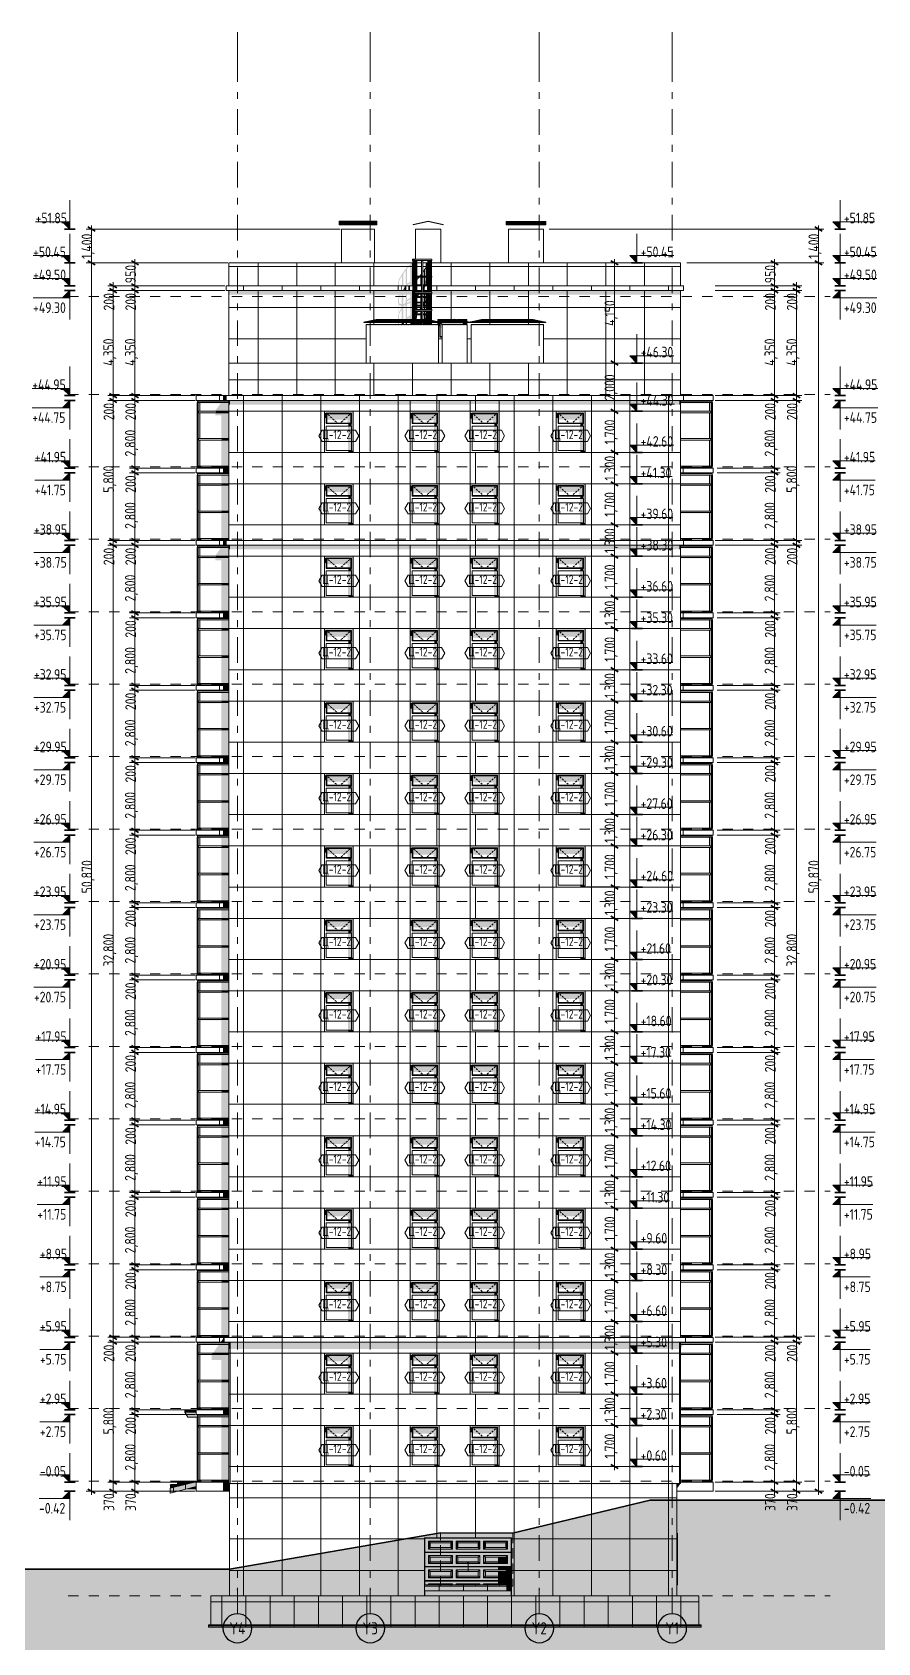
# Model space of a CAD drawing. Header units: millimetres. Extents: x 18162 to 7085488, y 72188 to 247925.
# Drawn here: x 6550509 to 6585517, y 103642 to 170342 of the extents above; entities that cross this region are included whole.
import ezdxf
from ezdxf.enums import TextEntityAlignment as Align

# ---------------------------------------------------------------- set-up
doc = ezdxf.new("R2010")
doc.units = ezdxf.units.MM
doc.header["$MEASUREMENT"] = 0
for name, pattern in [('Dashed', [423.333333, 211.666667, -211.666667]), ('Double Dashed', [1093.611073, 529.166651, -211.666656, 141.111112, -211.666656]), ('Hidden Line', [317.5, 211.666667, -105.833333])]:
    doc.linetypes.add(name, pattern=pattern)
for name, color, linetype in [('Archicad Doors', 7, 'Continuous'), ('Archicad Windows', 7, 'Continuous'), ('Drawing & Figure', 7, 'Continuous'), ('Finish - Wall', 7, 'Continuous'), ('Interior - Equipment', 7, 'Continuous'), ('Interior - Stair & Railing', 7, 'Continuous'), ('Shell - Roof', 7, 'Continuous'), ('Structural - Bearing', 7, 'Continuous'), ('Structural - Grid', 7, 'Continuous'), ('Structural - Stair & Railing', 7, 'Continuous')]:
    doc.layers.add(name, color=color, linetype=linetype)
doc.styles.add('GENERATED_STYLE_3', font='', dxfattribs={"width": 0.8})
doc.styles.get('GENERATED_STYLE_3').set_extended_font_data('ISOCPEUR MON')
doc.dimstyles.new('GENERATED_STYLE__32', dxfattribs={"dimtxt": 440.00001, "dimasz": 228, "dimexe": 0.18, "dimexo": 50, "dimgap": 0, "dimtad": 1, "dimdec": 0, "dimzin": 0, "dimdsep": 46, "dimtxsty": 'GENERATED_STYLE_3', "dimblk": 'ARROWHEAD_2', "dimblk1": 'ARROWHEAD_2', "dimblk2": 'ARROWHEAD_2', "dimcen": 0.09, "dimclrd": 13, "dimclre": 13, "dimclrt": 13, "dimadec": 0, "dimazin": 0, "dimtfac": 1, "dimtdec": 4, "dimtmove": 0, "dimatfit": 3, "dimfxl": 1, "dimtolj": 1, "dimtzin": 0, "dimarcsym": 0})
doc.dimstyles.new('GENERATED_STYLE__33', dxfattribs={"dimtxt": 440.00001, "dimasz": 228, "dimexe": 0.18, "dimexo": 20220.414063, "dimgap": 0, "dimtad": 1, "dimdec": 0, "dimzin": 0, "dimdsep": 46, "dimtxsty": 'GENERATED_STYLE_3', "dimblk": 'ARROWHEAD_2', "dimblk1": 'ARROWHEAD_2', "dimblk2": 'ARROWHEAD_2', "dimcen": 0.09, "dimclrd": 13, "dimclre": 13, "dimclrt": 13, "dimadec": 0, "dimazin": 0, "dimtfac": 1, "dimtdec": 4, "dimtmove": 0, "dimatfit": 3, "dimfxl": 1, "dimtolj": 1, "dimtzin": 0, "dimarcsym": 0})
doc.dimstyles.new('GENERATED_STYLE__34', dxfattribs={"dimtxt": 440.00001, "dimasz": 228, "dimexe": 0.18, "dimexo": 20421.096515, "dimgap": 0, "dimtad": 1, "dimdec": 0, "dimzin": 0, "dimdsep": 46, "dimtxsty": 'GENERATED_STYLE_3', "dimblk": 'ARROWHEAD_2', "dimblk1": 'ARROWHEAD_2', "dimblk2": 'ARROWHEAD_2', "dimcen": 0.09, "dimclrd": 13, "dimclre": 13, "dimclrt": 13, "dimadec": 0, "dimazin": 0, "dimtfac": 1, "dimtdec": 4, "dimtmove": 0, "dimatfit": 3, "dimfxl": 1, "dimtolj": 1, "dimtzin": 0, "dimarcsym": 0})
doc.dimstyles.new('GENERATED_STYLE__35', dxfattribs={"dimtxt": 440.00001, "dimasz": 228, "dimexe": 0.18, "dimexo": 20340.684391, "dimgap": 0, "dimtad": 1, "dimdec": 0, "dimzin": 0, "dimdsep": 46, "dimtxsty": 'GENERATED_STYLE_3', "dimblk": 'ARROWHEAD_2', "dimblk1": 'ARROWHEAD_2', "dimblk2": 'ARROWHEAD_2', "dimcen": 0.09, "dimclrd": 13, "dimclre": 13, "dimclrt": 13, "dimadec": 0, "dimazin": 0, "dimtfac": 1, "dimtdec": 4, "dimtmove": 0, "dimatfit": 3, "dimfxl": 1, "dimtolj": 1, "dimtzin": 0, "dimarcsym": 0})
doc.dimstyles.new('GENERATED_STYLE__36', dxfattribs={"dimtxt": 440.00001, "dimasz": 228, "dimexe": 0.18, "dimexo": 20340.414114, "dimgap": 0, "dimtad": 1, "dimdec": 0, "dimzin": 0, "dimdsep": 46, "dimtxsty": 'GENERATED_STYLE_3', "dimblk": 'ARROWHEAD_2', "dimblk1": 'ARROWHEAD_2', "dimblk2": 'ARROWHEAD_2', "dimcen": 0.09, "dimclrd": 13, "dimclre": 13, "dimclrt": 13, "dimadec": 0, "dimazin": 0, "dimtfac": 1, "dimtdec": 4, "dimtmove": 0, "dimatfit": 3, "dimfxl": 1, "dimtolj": 1, "dimtzin": 0, "dimarcsym": 0})
doc.dimstyles.new('GENERATED_STYLE__37', dxfattribs={"dimtxt": 440.00001, "dimasz": 228, "dimexe": 0.18, "dimexo": 21485.964059, "dimgap": 0, "dimtad": 1, "dimdec": 0, "dimzin": 0, "dimdsep": 46, "dimtxsty": 'GENERATED_STYLE_3', "dimblk": 'ARROWHEAD_2', "dimblk1": 'ARROWHEAD_2', "dimblk2": 'ARROWHEAD_2', "dimcen": 0.09, "dimclrd": 13, "dimclre": 13, "dimclrt": 13, "dimadec": 0, "dimazin": 0, "dimtfac": 1, "dimtdec": 4, "dimtmove": 0, "dimatfit": 3, "dimfxl": 1, "dimtolj": 1, "dimtzin": 0, "dimarcsym": 0})
doc.dimstyles.new('GENERATED_STYLE__38', dxfattribs={"dimtxt": 440.00001, "dimasz": 228, "dimexe": 0.18, "dimexo": 20336.646461, "dimgap": 0, "dimtad": 1, "dimdec": 0, "dimzin": 0, "dimdsep": 46, "dimtxsty": 'GENERATED_STYLE_3', "dimblk": 'ARROWHEAD_2', "dimblk1": 'ARROWHEAD_2', "dimblk2": 'ARROWHEAD_2', "dimcen": 0.09, "dimclrd": 13, "dimclre": 13, "dimclrt": 13, "dimadec": 0, "dimazin": 0, "dimtfac": 1, "dimtdec": 4, "dimtmove": 0, "dimatfit": 3, "dimfxl": 1, "dimtolj": 1, "dimtzin": 0, "dimarcsym": 0})
doc.dimstyles.new('GENERATED_STYLE__39', dxfattribs={"dimtxt": 440.00001, "dimasz": 228, "dimexe": 0.18, "dimexo": 20256.234337, "dimgap": 0, "dimtad": 1, "dimdec": 0, "dimzin": 0, "dimdsep": 46, "dimtxsty": 'GENERATED_STYLE_3', "dimblk": 'ARROWHEAD_2', "dimblk1": 'ARROWHEAD_2', "dimblk2": 'ARROWHEAD_2', "dimcen": 0.09, "dimclrd": 13, "dimclre": 13, "dimclrt": 13, "dimadec": 0, "dimazin": 0, "dimtfac": 1, "dimtdec": 4, "dimtmove": 0, "dimatfit": 3, "dimfxl": 1, "dimtolj": 1, "dimtzin": 0, "dimarcsym": 0})
doc.dimstyles.new('GENERATED_STYLE__40', dxfattribs={"dimtxt": 440.00001, "dimasz": 228, "dimexe": 0.18, "dimexo": 20255.964059, "dimgap": 0, "dimtad": 1, "dimdec": 0, "dimzin": 0, "dimdsep": 46, "dimtxsty": 'GENERATED_STYLE_3', "dimblk": 'ARROWHEAD_2', "dimblk1": 'ARROWHEAD_2', "dimblk2": 'ARROWHEAD_2', "dimcen": 0.09, "dimclrd": 13, "dimclre": 13, "dimclrt": 13, "dimadec": 0, "dimazin": 0, "dimtfac": 1, "dimtdec": 4, "dimtmove": 0, "dimatfit": 3, "dimfxl": 1, "dimtolj": 1, "dimtzin": 0, "dimarcsym": 0})
doc.dimstyles.new('GENERATED_STYLE__41', dxfattribs={"dimtxt": 440.00001, "dimasz": 228, "dimexe": 0.18, "dimexo": 18955.962133, "dimgap": 0, "dimtad": 1, "dimdec": 0, "dimzin": 0, "dimdsep": 46, "dimtxsty": 'GENERATED_STYLE_3', "dimblk": 'ARROWHEAD_2', "dimblk1": 'ARROWHEAD_2', "dimblk2": 'ARROWHEAD_2', "dimcen": 0.09, "dimclrd": 13, "dimclre": 13, "dimclrt": 13, "dimadec": 0, "dimazin": 0, "dimtfac": 1, "dimtdec": 4, "dimtmove": 0, "dimatfit": 3, "dimfxl": 1, "dimtolj": 1, "dimtzin": 0, "dimarcsym": 0})
doc.dimstyles.new('GENERATED_STYLE__42', dxfattribs={"dimtxt": 440.00001, "dimasz": 228, "dimexe": 0.18, "dimexo": 8599.209555, "dimgap": 0, "dimtad": 1, "dimdec": 0, "dimzin": 0, "dimdsep": 46, "dimtxsty": 'GENERATED_STYLE_3', "dimblk": 'ARROWHEAD_2', "dimblk1": 'ARROWHEAD_2', "dimblk2": 'ARROWHEAD_2', "dimcen": 0.09, "dimclrd": 13, "dimclre": 13, "dimclrt": 13, "dimadec": 0, "dimazin": 0, "dimtfac": 1, "dimtdec": 4, "dimtmove": 0, "dimatfit": 3, "dimfxl": 1, "dimtolj": 1, "dimtzin": 0, "dimarcsym": 0})
pattern_1 = [(180, (6480357.9, 110341.8), (0, 1000), []), (90, (6480357.9, 110341.8), (500, 0), [])]
pattern_2 = [(0, (6480357.9, 110341.8), (0, 1000), []), (90, (6480357.9, 110341.8), (-1000, 0), [])]
pattern_3 = [(0, (6480357.9, 110341.8), (0, 1000), []), (90, (6480357.9, 110341.8), (-1000, 0), [])]
pattern_4 = [(0, (6480357.9, 110341.8), (0, 1000), []), (90, (6480357.9, 110341.8), (-1000, 0), [])]
pattern_5 = [(0, (6480357.9, 110341.8), (0, 1000), []), (90, (6480357.9, 110341.8), (-1000, 0), [])]
pattern_6 = [(0, (6480357.9, 110341.8), (2e-10, 1000), []), (90, (6480357.9, 110341.8), (-1000, 0), [])]
pattern_7 = [(0, (6480357.9, 110341.8), (0, 1000), []), (90, (6480357.9, 110341.8), (-1000, 0), [])]
pattern_8 = [(0, (6480357.9, 110341.8), (0, 1000), []), (90, (6480357.9, 110341.8), (-1000, 0), [])]
pattern_9 = [(0, (6480357.9, 110341.8), (0, 1000), []), (90, (6480357.9, 110341.8), (-1000, 0), [])]

msp = doc.modelspace()

# ---------------------------------------------------------------- texts
at = {"color": 13, "lineweight": 13, "char_height": 440, "attachment_point": 7, "style": 'GENERATED_STYLE_3'}
for s, insert in [('\\A1;{\\pql;\\fISOCPEUR MON|b0|i0|c0|p0;\\W0.800000;+51.85}', (6550649.5, 162424)), ('\\A1;{\\pql;\\fISOCPEUR MON|b0|i0|c0|p0;\\W0.800000;+51.85}', (6584111.8, 162424)), ('\\A1;{\\pql;\\fISOCPEUR MON|b0|i0|c0|p0;\\W0.800000;+50.45}', (6550544.1, 161024)), ('\\A1;{\\pql;\\fISOCPEUR MON|b0|i0|c0|p0;\\W0.800000;+50.45}', (6575697.9, 161024)), ('\\A1;{\\pql;\\fISOCPEUR MON|b0|i0|c0|p0;\\W0.800000;+50.45}', (6584111.8, 161024)), ('\\A1;{\\pql;\\fISOCPEUR MON|b0|i0|c0|p0;\\W0.800000;+49.50}', (6550544.1, 160074)), ('\\A1;{\\pql;\\fISOCPEUR MON|b0|i0|c0|p0;\\W0.800000;+49.50}', (6584111.8, 160074)), ('\\A1;{\\pql;\\fISOCPEUR MON|b0|i0|c0|p0;\\W0.800000;+49.30}', (6550544.1, 158714)), ('\\A1;{\\pql;\\fISOCPEUR MON|b0|i0|c0|p0;\\W0.800000;+49.30}', (6584111.8, 158714)), ('\\A1;{\\pql;\\fISOCPEUR MON|b0|i0|c0|p0;\\W0.800000;+46.30}', (6575697.9, 156874)), ('\\A1;{\\pql;\\fISOCPEUR MON|b0|i0|c0|p0;\\W0.800000;+44.95}', (6550509, 155524)), ('\\A1;{\\pql;\\fISOCPEUR MON|b0|i0|c0|p0;\\W0.800000;+44.95}', (6584111.8, 155524)), ('\\A1;{\\pql;\\fISOCPEUR MON|b0|i0|c0|p0;\\W0.800000;+44.30}', (6575697.9, 154874)), ('\\A1;{\\pql;\\fISOCPEUR MON|b0|i0|c0|p0;\\W0.800000;+44.75}', (6550509, 154164)), ('\\A1;{\\pql;\\fISOCPEUR MON|b0|i0|c0|p0;\\W0.800000;+44.75}', (6584111.8, 154164)), ('\\A1;{\\pql;\\fISOCPEUR MON|b0|i0|c0|p0;\\W0.800000;+42.60}', (6575697.9, 153174)), ('\\A1;{\\pql;\\fISOCPEUR MON|b0|i0|c0|p0;\\W0.800000;+41.95}', (6550614.4, 152524)), ('\\A1;{\\pql;\\fISOCPEUR MON|b0|i0|c0|p0;\\W0.800000;+41.95}', (6584111.8, 152524)), ('\\A1;{\\pql;\\fISOCPEUR MON|b0|i0|c0|p0;\\W0.800000;+41.30}', (6575697.9, 151874)), ('\\A1;{\\pql;\\fISOCPEUR MON|b0|i0|c0|p0;\\W0.800000;+41.75}', (6550614.4, 151164)), ('\\A1;{\\pql;\\fISOCPEUR MON|b0|i0|c0|p0;\\W0.800000;+41.75}', (6584111.8, 151164)), ('\\A1;{\\pql;\\fISOCPEUR MON|b0|i0|c0|p0;\\W0.800000;+39.60}', (6575697.9, 150174)), ('\\A1;{\\pql;\\fISOCPEUR MON|b0|i0|c0|p0;\\W0.800000;+38.95}', (6550579.2, 149524)), ('\\A1;{\\pql;\\fISOCPEUR MON|b0|i0|c0|p0;\\W0.800000;+38.95}', (6584111.8, 149524)), ('\\A1;{\\pql;\\fISOCPEUR MON|b0|i0|c0|p0;\\W0.800000;+38.30}', (6575697.9, 148874)), ('\\A1;{\\pql;\\fISOCPEUR MON|b0|i0|c0|p0;\\W0.800000;+38.75}', (6550579.2, 148164)), ('\\A1;{\\pql;\\fISOCPEUR MON|b0|i0|c0|p0;\\W0.800000;+38.75}', (6584111.8, 148164)), ('\\A1;{\\pql;\\fISOCPEUR MON|b0|i0|c0|p0;\\W0.800000;+36.60}', (6575697.9, 147174)), ('\\A1;{\\pql;\\fISOCPEUR MON|b0|i0|c0|p0;\\W0.800000;+35.95}', (6550579.2, 146524)), ('\\A1;{\\pql;\\fISOCPEUR MON|b0|i0|c0|p0;\\W0.800000;+35.95}', (6584111.8, 146524)), ('\\A1;{\\pql;\\fISOCPEUR MON|b0|i0|c0|p0;\\W0.800000;+35.30}', (6575697.9, 145874)), ('\\A1;{\\pql;\\fISOCPEUR MON|b0|i0|c0|p0;\\W0.800000;+35.75}', (6550579.2, 145164)), ('\\A1;{\\pql;\\fISOCPEUR MON|b0|i0|c0|p0;\\W0.800000;+35.75}', (6584111.8, 145164)), ('\\A1;{\\pql;\\fISOCPEUR MON|b0|i0|c0|p0;\\W0.800000;+33.60}', (6575697.9, 144174)), ('\\A1;{\\pql;\\fISOCPEUR MON|b0|i0|c0|p0;\\W0.800000;+32.95}', (6550579.2, 143524)), ('\\A1;{\\pql;\\fISOCPEUR MON|b0|i0|c0|p0;\\W0.800000;+32.95}', (6584111.8, 143524)), ('\\A1;{\\pql;\\fISOCPEUR MON|b0|i0|c0|p0;\\W0.800000;+32.30}', (6575697.9, 142874)), ('\\A1;{\\pql;\\fISOCPEUR MON|b0|i0|c0|p0;\\W0.800000;+32.75}', (6550579.2, 142164)), ('\\A1;{\\pql;\\fISOCPEUR MON|b0|i0|c0|p0;\\W0.800000;+32.75}', (6584111.8, 142164)), ('\\A1;{\\pql;\\fISOCPEUR MON|b0|i0|c0|p0;\\W0.800000;+30.60}', (6575697.9, 141174)), ('\\A1;{\\pql;\\fISOCPEUR MON|b0|i0|c0|p0;\\W0.800000;+29.95}', (6550579.2, 140524)), ('\\A1;{\\pql;\\fISOCPEUR MON|b0|i0|c0|p0;\\W0.800000;+29.95}', (6584111.8, 140524)), ('\\A1;{\\pql;\\fISOCPEUR MON|b0|i0|c0|p0;\\W0.800000;+29.30}', (6575697.9, 139874)), ('\\A1;{\\pql;\\fISOCPEUR MON|b0|i0|c0|p0;\\W0.800000;+29.75}', (6550579.2, 139164)), ('\\A1;{\\pql;\\fISOCPEUR MON|b0|i0|c0|p0;\\W0.800000;+29.75}', (6584111.8, 139164)), ('\\A1;{\\pql;\\fISOCPEUR MON|b0|i0|c0|p0;\\W0.800000;+27.60}', (6575697.9, 138174)), ('\\A1;{\\pql;\\fISOCPEUR MON|b0|i0|c0|p0;\\W0.800000;+26.95}', (6550579.2, 137524)), ('\\A1;{\\pql;\\fISOCPEUR MON|b0|i0|c0|p0;\\W0.800000;+26.95}', (6584111.8, 137524)), ('\\A1;{\\pql;\\fISOCPEUR MON|b0|i0|c0|p0;\\W0.800000;+26.30}', (6575697.9, 136874)), ('\\A1;{\\pql;\\fISOCPEUR MON|b0|i0|c0|p0;\\W0.800000;+26.75}', (6550579.2, 136164)), ('\\A1;{\\pql;\\fISOCPEUR MON|b0|i0|c0|p0;\\W0.800000;+26.75}', (6584111.8, 136164)), ('\\A1;{\\pql;\\fISOCPEUR MON|b0|i0|c0|p0;\\W0.800000;+24.60}', (6575697.9, 135174)), ('\\A1;{\\pql;\\fISOCPEUR MON|b0|i0|c0|p0;\\W0.800000;+23.95}', (6550579.2, 134524)), ('\\A1;{\\pql;\\fISOCPEUR MON|b0|i0|c0|p0;\\W0.800000;+23.95}', (6584111.8, 134524)), ('\\A1;{\\pql;\\fISOCPEUR MON|b0|i0|c0|p0;\\W0.800000;+23.30}', (6575697.9, 133874)), ('\\A1;{\\pql;\\fISOCPEUR MON|b0|i0|c0|p0;\\W0.800000;+23.75}', (6550579.2, 133164)), ('\\A1;{\\pql;\\fISOCPEUR MON|b0|i0|c0|p0;\\W0.800000;+23.75}', (6584111.8, 133164)), ('\\A1;{\\pql;\\fISOCPEUR MON|b0|i0|c0|p0;\\W0.800000;+21.60}', (6575697.9, 132174)), ('\\A1;{\\pql;\\fISOCPEUR MON|b0|i0|c0|p0;\\W0.800000;+20.95}', (6550579.2, 131524)), ('\\A1;{\\pql;\\fISOCPEUR MON|b0|i0|c0|p0;\\W0.800000;+20.95}', (6584111.8, 131524)), ('\\A1;{\\pql;\\fISOCPEUR MON|b0|i0|c0|p0;\\W0.800000;+20.30}', (6575697.9, 130874)), ('\\A1;{\\pql;\\fISOCPEUR MON|b0|i0|c0|p0;\\W0.800000;+20.75}', (6550579.2, 130164)), ('\\A1;{\\pql;\\fISOCPEUR MON|b0|i0|c0|p0;\\W0.800000;+20.75}', (6584111.8, 130164)), ('\\A1;{\\pql;\\fISOCPEUR MON|b0|i0|c0|p0;\\W0.800000;+18.60}', (6575697.9, 129174)), ('\\A1;{\\pql;\\fISOCPEUR MON|b0|i0|c0|p0;\\W0.800000;+17.95}', (6550649.5, 128524)), ('\\A1;{\\pql;\\fISOCPEUR MON|b0|i0|c0|p0;\\W0.800000;+17.95}', (6584111.8, 128524)), ('\\A1;{\\pql;\\fISOCPEUR MON|b0|i0|c0|p0;\\W0.800000;+17.30}', (6575697.9, 127874)), ('\\A1;{\\pql;\\fISOCPEUR MON|b0|i0|c0|p0;\\W0.800000;+17.75}', (6550649.5, 127164)), ('\\A1;{\\pql;\\fISOCPEUR MON|b0|i0|c0|p0;\\W0.800000;+17.75}', (6584111.8, 127164)), ('\\A1;{\\pql;\\fISOCPEUR MON|b0|i0|c0|p0;\\W0.800000;+15.60}', (6575697.9, 126174)), ('\\A1;{\\pql;\\fISOCPEUR MON|b0|i0|c0|p0;\\W0.800000;+14.95}', (6550614.4, 125524)), ('\\A1;{\\pql;\\fISOCPEUR MON|b0|i0|c0|p0;\\W0.800000;+14.95}', (6584111.8, 125524)), ('\\A1;{\\pql;\\fISOCPEUR MON|b0|i0|c0|p0;\\W0.800000;+14.30}', (6575697.9, 124874)), ('\\A1;{\\pql;\\fISOCPEUR MON|b0|i0|c0|p0;\\W0.800000;+14.75}', (6550614.4, 124164)), ('\\A1;{\\pql;\\fISOCPEUR MON|b0|i0|c0|p0;\\W0.800000;+14.75}', (6584111.8, 124164)), ('\\A1;{\\pql;\\fISOCPEUR MON|b0|i0|c0|p0;\\W0.800000;+12.60}', (6575697.9, 123174)), ('\\A1;{\\pql;\\fISOCPEUR MON|b0|i0|c0|p0;\\W0.800000;+11.95}', (6550719.7, 122524)), ('\\A1;{\\pql;\\fISOCPEUR MON|b0|i0|c0|p0;\\W0.800000;+11.95}', (6584111.8, 122524)), ('\\A1;{\\pql;\\fISOCPEUR MON|b0|i0|c0|p0;\\W0.800000;+11.30}', (6575697.9, 121874)), ('\\A1;{\\pql;\\fISOCPEUR MON|b0|i0|c0|p0;\\W0.800000;+11.75}', (6550719.7, 121164)), ('\\A1;{\\pql;\\fISOCPEUR MON|b0|i0|c0|p0;\\W0.800000;+11.75}', (6584111.8, 121164)), ('\\A1;{\\pql;\\fISOCPEUR MON|b0|i0|c0|p0;\\W0.800000;+9.60}', (6575697.9, 120174)), ('\\A1;{\\pql;\\fISOCPEUR MON|b0|i0|c0|p0;\\W0.800000;+8.95}', (6550825.1, 119524)), ('\\A1;{\\pql;\\fISOCPEUR MON|b0|i0|c0|p0;\\W0.800000;+8.95}', (6584111.8, 119524)), ('\\A1;{\\pql;\\fISOCPEUR MON|b0|i0|c0|p0;\\W0.800000;+8.30}', (6575697.9, 118874)), ('\\A1;{\\pql;\\fISOCPEUR MON|b0|i0|c0|p0;\\W0.800000;+8.75}', (6550825.1, 118164)), ('\\A1;{\\pql;\\fISOCPEUR MON|b0|i0|c0|p0;\\W0.800000;+8.75}', (6584111.8, 118164)), ('\\A1;{\\pql;\\fISOCPEUR MON|b0|i0|c0|p0;\\W0.800000;+6.60}', (6575697.9, 117174)), ('\\A1;{\\pql;\\fISOCPEUR MON|b0|i0|c0|p0;\\W0.800000;+5.95}', (6550825.1, 116524)), ('\\A1;{\\pql;\\fISOCPEUR MON|b0|i0|c0|p0;\\W0.800000;+5.95}', (6584111.8, 116524)), ('\\A1;{\\pql;\\fISOCPEUR MON|b0|i0|c0|p0;\\W0.800000;+5.30}', (6575697.9, 115874)), ('\\A1;{\\pql;\\fISOCPEUR MON|b0|i0|c0|p0;\\W0.800000;+5.75}', (6550825.1, 115164)), ('\\A1;{\\pql;\\fISOCPEUR MON|b0|i0|c0|p0;\\W0.800000;+5.75}', (6584111.8, 115164)), ('\\A1;{\\pql;\\fISOCPEUR MON|b0|i0|c0|p0;\\W0.800000;+3.60}', (6575697.9, 114174)), ('\\A1;{\\pql;\\fISOCPEUR MON|b0|i0|c0|p0;\\W0.800000;+2.95}', (6550825.1, 113524)), ('\\A1;{\\pql;\\fISOCPEUR MON|b0|i0|c0|p0;\\W0.800000;+2.95}', (6584111.8, 113524)), ('\\A1;{\\pql;\\fISOCPEUR MON|b0|i0|c0|p0;\\W0.800000;+2.30}', (6575697.9, 112874)), ('\\A1;{\\pql;\\fISOCPEUR MON|b0|i0|c0|p0;\\W0.800000;+2.75}', (6550825.1, 112164)), ('\\A1;{\\pql;\\fISOCPEUR MON|b0|i0|c0|p0;\\W0.800000;+2.75}', (6584111.8, 112164)), ('\\A1;{\\pql;\\fISOCPEUR MON|b0|i0|c0|p0;\\W0.800000;+0.60}', (6575697.9, 111174)), ('\\A1;{\\pql;\\fISOCPEUR MON|b0|i0|c0|p0;\\W0.800000;-0.05}', (6550825.1, 110524)), ('\\A1;{\\pql;\\fISOCPEUR MON|b0|i0|c0|p0;\\W0.800000;-0.05}', (6584111.8, 110524)), ('\\A1;{\\pql;\\fISOCPEUR MON|b0|i0|c0|p0;\\W0.800000;-0.42}', (6550790, 108994)), ('\\A1;{\\pql;\\fISOCPEUR MON|b0|i0|c0|p0;\\W0.800000;-0.42}', (6584111.8, 108994))]:
    msp.add_mtext(s, dxfattribs=dict(at, insert=insert))

# ---------------------------------------------------------------- blocks, each defined once
blk = doc.blocks.new('*X3103', base_point=(6480358, 110342))
at = {"layer": 'Shell - Roof', "color": 7, "linetype": 'Continuous', "lineweight": 13}
for p, q in [((6570134, 162496), (6570434, 162496)), ((6570134, 162470), (6570434, 162470)), ((6570134, 162470), (6570233, 162470)), ((6570134, 162444), (6570434, 162444)), ((6570134, 162418), (6570434, 162418)), ((6570134, 162418), (6570233, 162418)), ((6570134, 162392), (6570434, 162392)), ((6570233, 162470), (6570432, 162470)), ((6570233, 162418), (6570432, 162418)), ((6570284, 162496), (6570284, 162502)), ((6570284, 162444), (6570284, 162470)), ((6570284, 162392), (6570284, 162418)), ((6570434, 162470), (6570434, 162496)), ((6570434, 162496), (6570732, 162496)), ((6570434, 162470), (6570732, 162470)), ((6570434, 162418), (6570434, 162444)), ((6570434, 162444), (6570732, 162444)), ((6570434, 162418), (6570732, 162418)), ((6570434, 162381), (6570434, 162392)), ((6570434, 162392), (6570732, 162392)), ((6570581, 162496), (6570581, 162502)), ((6570581, 162444), (6570581, 162470)), ((6570581, 162392), (6570581, 162418)), ((6570732, 162496), (6571032, 162496)), ((6570732, 162470), (6570732, 162496)), ((6570732, 162470), (6571032, 162470)), ((6570732, 162470), (6570832, 162470)), ((6570732, 162444), (6571032, 162444)), ((6570732, 162418), (6570732, 162444)), ((6570732, 162418), (6571032, 162418)), ((6570732, 162418), (6570832, 162418)), ((6570732, 162392), (6571032, 162392)), ((6570732, 162381), (6570732, 162392)), ((6570832, 162470), (6571031, 162470)), ((6570832, 162418), (6571031, 162418)), ((6570882, 162496), (6570882, 162502)), ((6570882, 162444), (6570882, 162470)), ((6570882, 162392), (6570882, 162418)), ((6571032, 162470), (6571032, 162496)), ((6571032, 162496), (6571331, 162496)), ((6571032, 162470), (6571331, 162470)), ((6571032, 162418), (6571032, 162444)), ((6571032, 162444), (6571331, 162444)), ((6571032, 162418), (6571331, 162418)), ((6571032, 162381), (6571032, 162392)), ((6571032, 162392), (6571331, 162392)), ((6571179, 162496), (6571179, 162502)), ((6571179, 162444), (6571179, 162470)), ((6571179, 162392), (6571179, 162418)), ((6571331, 162496), (6571631, 162496)), ((6571331, 162470), (6571331, 162496)), ((6571331, 162470), (6571631, 162470)), ((6571331, 162470), (6571430, 162470)), ((6571331, 162444), (6571631, 162444)), ((6571331, 162418), (6571331, 162444)), ((6571331, 162418), (6571631, 162418)), ((6571331, 162418), (6571430, 162418)), ((6571331, 162392), (6571631, 162392)), ((6571331, 162381), (6571331, 162392)), ((6571430, 162470), (6571629, 162470)), ((6571430, 162418), (6571629, 162418)), ((6571481, 162496), (6571481, 162502)), ((6571481, 162444), (6571481, 162470)), ((6571481, 162392), (6571481, 162418)), ((6571631, 162470), (6571631, 162496)), ((6571631, 162496), (6571774, 162496)), ((6571631, 162470), (6571774, 162470)), ((6571631, 162418), (6571631, 162444)), ((6571631, 162444), (6571774, 162444)), ((6571631, 162418), (6571774, 162418)), ((6571631, 162381), (6571631, 162392)), ((6571631, 162392), (6571774, 162392))]:
    blk.add_line(p, q, dxfattribs=at)
blk = doc.blocks.new('*X3104', base_point=(6480358, 110342))
at = {"layer": 'Shell - Roof', "color": 7, "linetype": 'Continuous', "lineweight": 13}
for p, q in [((6563214, 162496), (6563514, 162496)), ((6563214, 162470), (6563514, 162470)), ((6563214, 162470), (6563313, 162470)), ((6563214, 162444), (6563514, 162444)), ((6563214, 162418), (6563514, 162418)), ((6563214, 162418), (6563313, 162418)), ((6563214, 162392), (6563514, 162392)), ((6563313, 162470), (6563512, 162470)), ((6563313, 162418), (6563512, 162418)), ((6563364, 162496), (6563364, 162515)), ((6563364, 162444), (6563364, 162470)), ((6563364, 162392), (6563364, 162418)), ((6563514, 162470), (6563514, 162496)), ((6563514, 162496), (6563812, 162496)), ((6563514, 162470), (6563812, 162470)), ((6563514, 162418), (6563514, 162444)), ((6563514, 162444), (6563812, 162444)), ((6563514, 162418), (6563812, 162418)), ((6563514, 162381), (6563514, 162392)), ((6563514, 162392), (6563812, 162392)), ((6563661, 162496), (6563661, 162515)), ((6563661, 162444), (6563661, 162470)), ((6563661, 162392), (6563661, 162418)), ((6563812, 162496), (6564112, 162496)), ((6563812, 162470), (6563812, 162496)), ((6563812, 162470), (6564112, 162470)), ((6563812, 162470), (6563912, 162470)), ((6563812, 162444), (6564112, 162444)), ((6563812, 162418), (6563812, 162444)), ((6563812, 162418), (6564112, 162418)), ((6563812, 162418), (6563912, 162418)), ((6563812, 162392), (6564112, 162392)), ((6563812, 162381), (6563812, 162392)), ((6563912, 162470), (6564111, 162470)), ((6563912, 162418), (6564111, 162418)), ((6563962, 162496), (6563962, 162515)), ((6563962, 162444), (6563962, 162470)), ((6563962, 162392), (6563962, 162418)), ((6564112, 162470), (6564112, 162496)), ((6564112, 162496), (6564411, 162496)), ((6564112, 162470), (6564411, 162470)), ((6564112, 162418), (6564112, 162444)), ((6564112, 162444), (6564411, 162444)), ((6564112, 162418), (6564411, 162418)), ((6564112, 162381), (6564112, 162392)), ((6564112, 162392), (6564411, 162392)), ((6564259, 162496), (6564259, 162515)), ((6564259, 162444), (6564259, 162470)), ((6564259, 162392), (6564259, 162418)), ((6564411, 162496), (6564711, 162496)), ((6564411, 162470), (6564411, 162496)), ((6564411, 162470), (6564711, 162470)), ((6564411, 162470), (6564510, 162470)), ((6564411, 162444), (6564711, 162444)), ((6564411, 162418), (6564411, 162444)), ((6564411, 162418), (6564711, 162418)), ((6564411, 162418), (6564510, 162418)), ((6564411, 162392), (6564711, 162392)), ((6564411, 162381), (6564411, 162392)), ((6564510, 162470), (6564709, 162470)), ((6564510, 162418), (6564709, 162418)), ((6564561, 162496), (6564561, 162515)), ((6564561, 162444), (6564561, 162470)), ((6564561, 162392), (6564561, 162418)), ((6564711, 162470), (6564711, 162496)), ((6564711, 162496), (6564774, 162496)), ((6564711, 162470), (6564774, 162470)), ((6564711, 162418), (6564711, 162444)), ((6564711, 162444), (6564774, 162444)), ((6564711, 162418), (6564774, 162418)), ((6564711, 162381), (6564711, 162392)), ((6564711, 162392), (6564774, 162392))]:
    blk.add_line(p, q, dxfattribs=at)
blk = doc.blocks.new('*X3105', base_point=(6480358, 110342))
at = {"layer": 'Structural - Bearing', "color": 7, "linetype": 'Continuous', "lineweight": 9}
blk.add_line((6558258, 113092), (6558258, 113062), dxfattribs=at)
blk = doc.blocks.new('*X3106', base_point=(6480358, 110342))
at = {"layer": 'Structural - Bearing', "color": 8, "linetype": 'Continuous', "lineweight": 13}
blk.add_line((6558307, 110312), (6558307, 110292), dxfattribs=at)
blk = doc.blocks.new('*X3108', base_point=(6480358, 110342))
at = {"layer": 'Structural - Bearing', "color": 8, "linetype": 'Continuous', "lineweight": 13}
for p, q in [((6559258, 110242), (6559258, 107942)), ((6560858, 110242), (6560858, 107942)), ((6562458, 110242), (6562458, 107942)), ((6564058, 110242), (6564058, 107942)), ((6565658, 110242), (6565658, 107942)), ((6567258, 110242), (6567258, 107992)), ((6568858, 110242), (6568858, 107992)), ((6570458, 110242), (6570458, 107942)), ((6572058, 110242), (6572058, 107942)), ((6573658, 110242), (6573658, 107942)), ((6575258, 110242), (6575258, 107942)), ((6576858, 110242), (6576858, 107942)), ((6558684, 109642), (6558758, 109642)), ((6558758, 109642), (6559258, 109642)), ((6559258, 109642), (6560358, 109642)), ((6560358, 109642), (6560858, 109642)), ((6560858, 109642), (6561958, 109642)), ((6561958, 109642), (6562458, 109642)), ((6562458, 109642), (6563558, 109642)), ((6563558, 109642), (6564058, 109642)), ((6564058, 109642), (6565158, 109642)), ((6565158, 109642), (6565658, 109642)), ((6565658, 109642), (6566758, 109642)), ((6566758, 109642), (6567258, 109642)), ((6567258, 109642), (6568358, 109642)), ((6568358, 109642), (6568858, 109642)), ((6568858, 109642), (6569958, 109642)), ((6569958, 109642), (6570458, 109642)), ((6570458, 109642), (6571558, 109642)), ((6571558, 109642), (6572058, 109642)), ((6572058, 109642), (6573158, 109642)), ((6573158, 109642), (6573658, 109642)), ((6573658, 109642), (6574758, 109642)), ((6574758, 109642), (6575258, 109642)), ((6575258, 109642), (6576358, 109642)), ((6576358, 109642), (6576858, 109642)), ((6576858, 109642), (6577204, 109642)), ((6558684, 107942), (6558758, 107942)), ((6558758, 107942), (6558684, 107942)), ((6559258, 107942), (6558758, 107942)), ((6558758, 107942), (6559258, 107942)), ((6559258, 107942), (6560358, 107942)), ((6559258, 107942), (6559258, 107342)), ((6560358, 107942), (6559258, 107942)), ((6560858, 107942), (6560358, 107942)), ((6560358, 107942), (6560858, 107942)), ((6560858, 107942), (6561958, 107942)), ((6560858, 107942), (6560858, 107342)), ((6561958, 107942), (6560858, 107942)), ((6562458, 107942), (6561958, 107942)), ((6561958, 107942), (6562458, 107942)), ((6562458, 107942), (6563558, 107942)), ((6562458, 107942), (6562458, 107342)), ((6563558, 107942), (6562458, 107942)), ((6564058, 107942), (6563558, 107942)), ((6563558, 107942), (6564058, 107942)), ((6564058, 107942), (6565158, 107942)), ((6564058, 107942), (6564058, 107342)), ((6565158, 107942), (6564058, 107942)), ((6565658, 107942), (6565158, 107942)), ((6565158, 107942), (6565658, 107942)), ((6565658, 107942), (6566754, 107942)), ((6565658, 107942), (6565658, 107342)), ((6566754, 107942), (6565658, 107942)), ((6570458, 107942), (6570354, 107942)), ((6570354, 107942), (6570458, 107942)), ((6570458, 107942), (6571558, 107942)), ((6570458, 107942), (6570458, 107342)), ((6571558, 107942), (6570458, 107942)), ((6572058, 107942), (6571558, 107942)), ((6571558, 107942), (6572058, 107942)), ((6572058, 107942), (6573158, 107942)), ((6572058, 107942), (6572058, 107342)), ((6573158, 107942), (6572058, 107942)), ((6573658, 107942), (6573158, 107942)), ((6573158, 107942), (6573658, 107942)), ((6573658, 107942), (6574758, 107942)), ((6573658, 107942), (6573658, 107342)), ((6574758, 107942), (6573658, 107942)), ((6575258, 107942), (6574758, 107942)), ((6574758, 107942), (6575258, 107942)), ((6575258, 107942), (6576358, 107942)), ((6575258, 107942), (6575258, 107342)), ((6576358, 107942), (6575258, 107942)), ((6576858, 107942), (6576358, 107942)), ((6576358, 107942), (6576858, 107942)), ((6576858, 107942), (6577204, 107942)), ((6576858, 107942), (6576858, 107342)), ((6577204, 107942), (6576858, 107942)), ((6559258, 107342), (6559258, 105592)), ((6560858, 107342), (6560858, 105592)), ((6562458, 107342), (6562458, 105592)), ((6564058, 107342), (6564058, 105592)), ((6565658, 107342), (6565658, 105592)), ((6570458, 107342), (6570458, 105592)), ((6572058, 107342), (6572058, 105592)), ((6573658, 107342), (6573658, 105592)), ((6575258, 107342), (6575258, 105592)), ((6576858, 107342), (6576858, 105592)), ((6558684, 106642), (6558758, 106642)), ((6558758, 106642), (6559258, 106642)), ((6559258, 106642), (6560358, 106642)), ((6560358, 106642), (6560858, 106642)), ((6560858, 106642), (6561958, 106642)), ((6561958, 106642), (6562458, 106642)), ((6562458, 106642), (6563558, 106642)), ((6563558, 106642), (6564058, 106642)), ((6564058, 106642), (6565158, 106642)), ((6565158, 106642), (6565658, 106642)), ((6565658, 106642), (6566754, 106642)), ((6570354, 106642), (6570458, 106642)), ((6570458, 106642), (6571558, 106642)), ((6571558, 106642), (6572058, 106642)), ((6572058, 106642), (6573158, 106642)), ((6573158, 106642), (6573658, 106642)), ((6573658, 106642), (6574758, 106642)), ((6574758, 106642), (6575258, 106642)), ((6575258, 106642), (6576358, 106642)), ((6576358, 106642), (6576858, 106642)), ((6576858, 106642), (6577204, 106642))]:
    blk.add_line(p, q, dxfattribs=at)
blk = doc.blocks.new('*X3109', base_point=(6480358, 110342))
at = {"layer": 'Structural - Bearing', "color": 8, "linetype": 'Continuous', "lineweight": 13}
for p, q in [((6577304, 121642), (6577354, 121642)), ((6577304, 119942), (6577354, 119942)), ((6577354, 119942), (6577304, 119942))]:
    blk.add_line(p, q, dxfattribs=at)
blk = doc.blocks.new('*X3110', base_point=(6480358, 110342))
at = {"layer": 'Structural - Bearing', "color": 8, "linetype": 'Continuous', "lineweight": 13}
for p, q in [((6558704, 121642), (6558654, 121642)), ((6558654, 119942), (6558704, 119942)), ((6558704, 119942), (6558654, 119942))]:
    blk.add_line(p, q, dxfattribs=at)
blk = doc.blocks.new('*X3111', base_point=(6480358, 110342))
at = {"layer": 'Structural - Bearing', "color": 8, "linetype": 'Continuous', "lineweight": 13}
for p, q in [((6559258, 122242), (6559258, 119942)), ((6560858, 122242), (6560858, 119942)), ((6562458, 122242), (6562458, 119942)), ((6564058, 122242), (6564058, 119942)), ((6565658, 122242), (6565658, 119942)), ((6558704, 121642), (6558758, 121642)), ((6558758, 121642), (6559258, 121642)), ((6559258, 121642), (6560358, 121642)), ((6560358, 121642), (6560858, 121642)), ((6560858, 121642), (6561958, 121642)), ((6561958, 121642), (6562458, 121642)), ((6562458, 121642), (6562604, 121642)), ((6563804, 121642), (6564058, 121642)), ((6564058, 121642), (6565158, 121642)), ((6565158, 121642), (6565658, 121642)), ((6565658, 121642), (6566163, 121642)), ((6558704, 119942), (6558758, 119942)), ((6558758, 119942), (6558704, 119942)), ((6559258, 119942), (6558758, 119942)), ((6558758, 119942), (6559258, 119942)), ((6559258, 119942), (6560358, 119942)), ((6559258, 119942), (6559258, 119342)), ((6560358, 119942), (6559258, 119942)), ((6560858, 119942), (6560358, 119942)), ((6560358, 119942), (6560858, 119942)), ((6560858, 119942), (6561958, 119942)), ((6560858, 119942), (6560858, 119342)), ((6561958, 119942), (6560858, 119942)), ((6562458, 119942), (6561958, 119942)), ((6561958, 119942), (6562458, 119942)), ((6562458, 119942), (6562604, 119942)), ((6562458, 119942), (6562458, 119342)), ((6562604, 119942), (6562458, 119942)), ((6563558, 119942), (6564058, 119942)), ((6564058, 119942), (6563804, 119942)), ((6564058, 119942), (6565158, 119942)), ((6564058, 119942), (6564058, 119342)), ((6565158, 119942), (6564058, 119942)), ((6565658, 119942), (6565158, 119942)), ((6565158, 119942), (6565658, 119942)), ((6565658, 119942), (6566163, 119942)), ((6565658, 119942), (6565658, 119342)), ((6566163, 119942), (6565658, 119942)), ((6559258, 119342), (6559258, 119242)), ((6560858, 119342), (6560858, 119242)), ((6562458, 119342), (6562458, 119242)), ((6564058, 119342), (6564058, 119242)), ((6565658, 119342), (6565658, 119242))]:
    blk.add_line(p, q, dxfattribs=at)
blk = doc.blocks.new('*X3112', base_point=(6480358, 110342))
at = {"layer": 'Structural - Bearing', "color": 8, "linetype": 'Continuous', "lineweight": 13}
for p, q in [((6567363, 121642), (6568358, 121642)), ((6568358, 121642), (6568644, 121642)), ((6567363, 119942), (6568358, 119942)), ((6568358, 119942), (6567363, 119942)), ((6568644, 119942), (6568358, 119942)), ((6568358, 119942), (6568644, 119942))]:
    blk.add_line(p, q, dxfattribs=at)
blk = doc.blocks.new('*X3113', base_point=(6480358, 110342))
at = {"layer": 'Structural - Bearing', "color": 8, "linetype": 'Continuous', "lineweight": 13}
for p, q in [((6570458, 122242), (6570458, 119942)), ((6572058, 122242), (6572058, 119942)), ((6573658, 122242), (6573658, 119942)), ((6575258, 122242), (6575258, 119942)), ((6576858, 122242), (6576858, 119942)), ((6569844, 121642), (6569958, 121642)), ((6569958, 121642), (6570458, 121642)), ((6570458, 121642), (6571558, 121642)), ((6571558, 121642), (6572058, 121642)), ((6572058, 121642), (6572204, 121642)), ((6573404, 121642), (6573658, 121642)), ((6573658, 121642), (6574758, 121642)), ((6574758, 121642), (6575258, 121642)), ((6575258, 121642), (6576358, 121642)), ((6576358, 121642), (6576858, 121642)), ((6576858, 121642), (6577304, 121642)), ((6569844, 119942), (6569958, 119942)), ((6569958, 119942), (6569844, 119942)), ((6570458, 119942), (6569958, 119942)), ((6569958, 119942), (6570458, 119942)), ((6570458, 119942), (6571558, 119942)), ((6570458, 119942), (6570458, 119342)), ((6571558, 119942), (6570458, 119942)), ((6572058, 119942), (6571558, 119942)), ((6571558, 119942), (6572058, 119942)), ((6572058, 119942), (6572204, 119942)), ((6572058, 119942), (6572058, 119342)), ((6572204, 119942), (6572058, 119942)), ((6573158, 119942), (6573658, 119942)), ((6573658, 119942), (6573404, 119942)), ((6573658, 119942), (6574758, 119942)), ((6573658, 119942), (6573658, 119342)), ((6574758, 119942), (6573658, 119942)), ((6575258, 119942), (6574758, 119942)), ((6574758, 119942), (6575258, 119942)), ((6575258, 119942), (6576358, 119942)), ((6575258, 119942), (6575258, 119342)), ((6576358, 119942), (6575258, 119942)), ((6576858, 119942), (6576358, 119942)), ((6576358, 119942), (6576858, 119942)), ((6576858, 119942), (6577304, 119942)), ((6576858, 119942), (6576858, 119342)), ((6577304, 119942), (6576858, 119942)), ((6570458, 119342), (6570458, 119242)), ((6572058, 119342), (6572058, 119242)), ((6573658, 119342), (6573658, 119242)), ((6575258, 119342), (6575258, 119242)), ((6576858, 119342), (6576858, 119242))]:
    blk.add_line(p, q, dxfattribs=at)
blk = doc.blocks.new('*X3114', base_point=(6480358, 110342))
at = {"layer": 'Structural - Bearing', "color": 7, "linetype": 'Continuous', "lineweight": 9}
blk.add_line((6577458, 119292), (6577458, 119092), dxfattribs=at)
blk = doc.blocks.new('*X3115', base_point=(6480358, 110342))
at = {"layer": 'Structural - Bearing', "color": 7, "linetype": 'Continuous', "lineweight": 9}
blk.add_line((6558258, 119292), (6558258, 119092), dxfattribs=at)
blk = doc.blocks.new('*X3116', base_point=(6480358, 110342))
at = {"layer": 'Structural - Bearing', "color": 8, "linetype": 'Continuous', "lineweight": 13}
for p, q in [((6577304, 124642), (6577354, 124642)), ((6577304, 122942), (6577354, 122942)), ((6577354, 122942), (6577304, 122942))]:
    blk.add_line(p, q, dxfattribs=at)
blk = doc.blocks.new('*X3117', base_point=(6480358, 110342))
at = {"layer": 'Structural - Bearing', "color": 8, "linetype": 'Continuous', "lineweight": 13}
for p, q in [((6558704, 124642), (6558654, 124642)), ((6558654, 122942), (6558704, 122942)), ((6558704, 122942), (6558654, 122942))]:
    blk.add_line(p, q, dxfattribs=at)
blk = doc.blocks.new('*X3118', base_point=(6480358, 110342))
at = {"layer": 'Structural - Bearing', "color": 8, "linetype": 'Continuous', "lineweight": 13}
for p, q in [((6559258, 125242), (6559258, 122942)), ((6560858, 125242), (6560858, 122942)), ((6562458, 125242), (6562458, 122942)), ((6564058, 125242), (6564058, 122942)), ((6565658, 125242), (6565658, 122942)), ((6558704, 124642), (6558758, 124642)), ((6558758, 124642), (6559258, 124642)), ((6559258, 124642), (6560358, 124642)), ((6560358, 124642), (6560858, 124642)), ((6560858, 124642), (6561958, 124642)), ((6561958, 124642), (6562458, 124642)), ((6562458, 124642), (6562604, 124642)), ((6563804, 124642), (6564058, 124642)), ((6564058, 124642), (6565158, 124642)), ((6565158, 124642), (6565658, 124642)), ((6565658, 124642), (6566163, 124642)), ((6558704, 122942), (6558758, 122942)), ((6558758, 122942), (6558704, 122942)), ((6559258, 122942), (6558758, 122942)), ((6558758, 122942), (6559258, 122942)), ((6559258, 122942), (6560358, 122942)), ((6559258, 122942), (6559258, 122342)), ((6560358, 122942), (6559258, 122942)), ((6560858, 122942), (6560358, 122942)), ((6560358, 122942), (6560858, 122942)), ((6560858, 122942), (6561958, 122942)), ((6560858, 122942), (6560858, 122342)), ((6561958, 122942), (6560858, 122942)), ((6562458, 122942), (6561958, 122942)), ((6561958, 122942), (6562458, 122942)), ((6562458, 122942), (6562604, 122942)), ((6562458, 122942), (6562458, 122342)), ((6562604, 122942), (6562458, 122942)), ((6563558, 122942), (6564058, 122942)), ((6564058, 122942), (6563804, 122942)), ((6564058, 122942), (6565158, 122942)), ((6564058, 122942), (6564058, 122342)), ((6565158, 122942), (6564058, 122942)), ((6565658, 122942), (6565158, 122942)), ((6565158, 122942), (6565658, 122942)), ((6565658, 122942), (6566163, 122942)), ((6565658, 122942), (6565658, 122342)), ((6566163, 122942), (6565658, 122942)), ((6559258, 122342), (6559258, 122242)), ((6560858, 122342), (6560858, 122242)), ((6562458, 122342), (6562458, 122242)), ((6564058, 122342), (6564058, 122242)), ((6565658, 122342), (6565658, 122242))]:
    blk.add_line(p, q, dxfattribs=at)
blk = doc.blocks.new('*X3119', base_point=(6480358, 110342))
at = {"layer": 'Structural - Bearing', "color": 8, "linetype": 'Continuous', "lineweight": 13}
for p, q in [((6567363, 124642), (6568358, 124642)), ((6568358, 124642), (6568644, 124642)), ((6567363, 122942), (6568358, 122942)), ((6568358, 122942), (6567363, 122942)), ((6568644, 122942), (6568358, 122942)), ((6568358, 122942), (6568644, 122942))]:
    blk.add_line(p, q, dxfattribs=at)
blk = doc.blocks.new('*X3120', base_point=(6480358, 110342))
at = {"layer": 'Structural - Bearing', "color": 8, "linetype": 'Continuous', "lineweight": 13}
for p, q in [((6570458, 125242), (6570458, 122942)), ((6572058, 125242), (6572058, 122942)), ((6573658, 125242), (6573658, 122942)), ((6575258, 125242), (6575258, 122942)), ((6576858, 125242), (6576858, 122942)), ((6569844, 124642), (6569958, 124642)), ((6569958, 124642), (6570458, 124642)), ((6570458, 124642), (6571558, 124642)), ((6571558, 124642), (6572058, 124642)), ((6572058, 124642), (6572204, 124642)), ((6573404, 124642), (6573658, 124642)), ((6573658, 124642), (6574758, 124642)), ((6574758, 124642), (6575258, 124642)), ((6575258, 124642), (6576358, 124642)), ((6576358, 124642), (6576858, 124642)), ((6576858, 124642), (6577304, 124642)), ((6569844, 122942), (6569958, 122942)), ((6569958, 122942), (6569844, 122942)), ((6570458, 122942), (6569958, 122942)), ((6569958, 122942), (6570458, 122942)), ((6570458, 122942), (6571558, 122942)), ((6570458, 122942), (6570458, 122342)), ((6571558, 122942), (6570458, 122942)), ((6572058, 122942), (6571558, 122942)), ((6571558, 122942), (6572058, 122942)), ((6572058, 122942), (6572204, 122942)), ((6572058, 122942), (6572058, 122342)), ((6572204, 122942), (6572058, 122942)), ((6573158, 122942), (6573658, 122942)), ((6573658, 122942), (6573404, 122942)), ((6573658, 122942), (6574758, 122942)), ((6573658, 122942), (6573658, 122342)), ((6574758, 122942), (6573658, 122942)), ((6575258, 122942), (6574758, 122942)), ((6574758, 122942), (6575258, 122942)), ((6575258, 122942), (6576358, 122942)), ((6575258, 122942), (6575258, 122342)), ((6576358, 122942), (6575258, 122942)), ((6576858, 122942), (6576358, 122942)), ((6576358, 122942), (6576858, 122942)), ((6576858, 122942), (6577304, 122942)), ((6576858, 122942), (6576858, 122342)), ((6577304, 122942), (6576858, 122942)), ((6570458, 122342), (6570458, 122242)), ((6572058, 122342), (6572058, 122242)), ((6573658, 122342), (6573658, 122242)), ((6575258, 122342), (6575258, 122242)), ((6576858, 122342), (6576858, 122242))]:
    blk.add_line(p, q, dxfattribs=at)
blk = doc.blocks.new('*X3121', base_point=(6480358, 110342))
at = {"layer": 'Structural - Bearing', "color": 7, "linetype": 'Continuous', "lineweight": 9}
blk.add_line((6577458, 122292), (6577458, 122092), dxfattribs=at)
blk = doc.blocks.new('*X3122', base_point=(6480358, 110342))
at = {"layer": 'Structural - Bearing', "color": 7, "linetype": 'Continuous', "lineweight": 9}
blk.add_line((6558258, 122292), (6558258, 122092), dxfattribs=at)
blk = doc.blocks.new('*X3123', base_point=(6480358, 110342))
at = {"layer": 'Structural - Bearing', "color": 8, "linetype": 'Continuous', "lineweight": 13}
for p, q in [((6577304, 127642), (6577354, 127642)), ((6577304, 125942), (6577354, 125942)), ((6577354, 125942), (6577304, 125942))]:
    blk.add_line(p, q, dxfattribs=at)
blk = doc.blocks.new('*X3124', base_point=(6480358, 110342))
at = {"layer": 'Structural - Bearing', "color": 8, "linetype": 'Continuous', "lineweight": 13}
for p, q in [((6558704, 127642), (6558654, 127642)), ((6558654, 125942), (6558704, 125942)), ((6558704, 125942), (6558654, 125942))]:
    blk.add_line(p, q, dxfattribs=at)
blk = doc.blocks.new('*X3125', base_point=(6480358, 110342))
at = {"layer": 'Structural - Bearing', "color": 8, "linetype": 'Continuous', "lineweight": 13}
for p, q in [((6559258, 128242), (6559258, 125942)), ((6560858, 128242), (6560858, 125942)), ((6562458, 128242), (6562458, 125942)), ((6564058, 128242), (6564058, 125942)), ((6565658, 128242), (6565658, 125942)), ((6558704, 127642), (6558758, 127642)), ((6558758, 127642), (6559258, 127642)), ((6559258, 127642), (6560358, 127642)), ((6560358, 127642), (6560858, 127642)), ((6560858, 127642), (6561958, 127642)), ((6561958, 127642), (6562458, 127642)), ((6562458, 127642), (6562604, 127642)), ((6563804, 127642), (6564058, 127642)), ((6564058, 127642), (6565158, 127642)), ((6565158, 127642), (6565658, 127642)), ((6565658, 127642), (6566163, 127642)), ((6558704, 125942), (6558758, 125942)), ((6558758, 125942), (6558704, 125942)), ((6559258, 125942), (6558758, 125942)), ((6558758, 125942), (6559258, 125942)), ((6559258, 125942), (6560358, 125942)), ((6559258, 125942), (6559258, 125342)), ((6560358, 125942), (6559258, 125942)), ((6560858, 125942), (6560358, 125942)), ((6560358, 125942), (6560858, 125942)), ((6560858, 125942), (6561958, 125942)), ((6560858, 125942), (6560858, 125342)), ((6561958, 125942), (6560858, 125942)), ((6562458, 125942), (6561958, 125942)), ((6561958, 125942), (6562458, 125942)), ((6562458, 125942), (6562604, 125942)), ((6562458, 125942), (6562458, 125342)), ((6562604, 125942), (6562458, 125942)), ((6563558, 125942), (6564058, 125942)), ((6564058, 125942), (6563804, 125942)), ((6564058, 125942), (6565158, 125942)), ((6564058, 125942), (6564058, 125342)), ((6565158, 125942), (6564058, 125942)), ((6565658, 125942), (6565158, 125942)), ((6565158, 125942), (6565658, 125942)), ((6565658, 125942), (6566163, 125942)), ((6565658, 125942), (6565658, 125342)), ((6566163, 125942), (6565658, 125942)), ((6559258, 125342), (6559258, 125242)), ((6560858, 125342), (6560858, 125242)), ((6562458, 125342), (6562458, 125242)), ((6564058, 125342), (6564058, 125242)), ((6565658, 125342), (6565658, 125242))]:
    blk.add_line(p, q, dxfattribs=at)
blk = doc.blocks.new('*X3126', base_point=(6480358, 110342))
at = {"layer": 'Structural - Bearing', "color": 8, "linetype": 'Continuous', "lineweight": 13}
for p, q in [((6567363, 127642), (6568358, 127642)), ((6568358, 127642), (6568644, 127642)), ((6567363, 125942), (6568358, 125942)), ((6568358, 125942), (6567363, 125942)), ((6568644, 125942), (6568358, 125942)), ((6568358, 125942), (6568644, 125942))]:
    blk.add_line(p, q, dxfattribs=at)
blk = doc.blocks.new('*X3127', base_point=(6480358, 110342))
at = {"layer": 'Structural - Bearing', "color": 8, "linetype": 'Continuous', "lineweight": 13}
for p, q in [((6570458, 128242), (6570458, 125942)), ((6572058, 128242), (6572058, 125942)), ((6573658, 128242), (6573658, 125942)), ((6575258, 128242), (6575258, 125942)), ((6576858, 128242), (6576858, 125942)), ((6569844, 127642), (6569958, 127642)), ((6569958, 127642), (6570458, 127642)), ((6570458, 127642), (6571558, 127642)), ((6571558, 127642), (6572058, 127642)), ((6572058, 127642), (6572204, 127642)), ((6573404, 127642), (6573658, 127642)), ((6573658, 127642), (6574758, 127642)), ((6574758, 127642), (6575258, 127642)), ((6575258, 127642), (6576358, 127642)), ((6576358, 127642), (6576858, 127642)), ((6576858, 127642), (6577304, 127642)), ((6569844, 125942), (6569958, 125942)), ((6569958, 125942), (6569844, 125942)), ((6570458, 125942), (6569958, 125942)), ((6569958, 125942), (6570458, 125942)), ((6570458, 125942), (6571558, 125942)), ((6570458, 125942), (6570458, 125342)), ((6571558, 125942), (6570458, 125942)), ((6572058, 125942), (6571558, 125942)), ((6571558, 125942), (6572058, 125942)), ((6572058, 125942), (6572204, 125942)), ((6572058, 125942), (6572058, 125342)), ((6572204, 125942), (6572058, 125942)), ((6573158, 125942), (6573658, 125942)), ((6573658, 125942), (6573404, 125942)), ((6573658, 125942), (6574758, 125942)), ((6573658, 125942), (6573658, 125342)), ((6574758, 125942), (6573658, 125942)), ((6575258, 125942), (6574758, 125942)), ((6574758, 125942), (6575258, 125942)), ((6575258, 125942), (6576358, 125942)), ((6575258, 125942), (6575258, 125342)), ((6576358, 125942), (6575258, 125942)), ((6576858, 125942), (6576358, 125942)), ((6576358, 125942), (6576858, 125942)), ((6576858, 125942), (6577304, 125942)), ((6576858, 125942), (6576858, 125342)), ((6577304, 125942), (6576858, 125942)), ((6570458, 125342), (6570458, 125242)), ((6572058, 125342), (6572058, 125242)), ((6573658, 125342), (6573658, 125242)), ((6575258, 125342), (6575258, 125242)), ((6576858, 125342), (6576858, 125242))]:
    blk.add_line(p, q, dxfattribs=at)
blk = doc.blocks.new('*X3128', base_point=(6480358, 110342))
at = {"layer": 'Structural - Bearing', "color": 7, "linetype": 'Continuous', "lineweight": 9}
blk.add_line((6577458, 125292), (6577458, 125092), dxfattribs=at)
blk = doc.blocks.new('*X3129', base_point=(6480358, 110342))
at = {"layer": 'Structural - Bearing', "color": 7, "linetype": 'Continuous', "lineweight": 9}
blk.add_line((6558258, 125292), (6558258, 125092), dxfattribs=at)
blk = doc.blocks.new('*X3130', base_point=(6480358, 110342))
at = {"layer": 'Structural - Bearing', "color": 8, "linetype": 'Continuous', "lineweight": 13}
for p, q in [((6577304, 130642), (6577354, 130642)), ((6577304, 128942), (6577354, 128942)), ((6577354, 128942), (6577304, 128942))]:
    blk.add_line(p, q, dxfattribs=at)
blk = doc.blocks.new('*X3131', base_point=(6480358, 110342))
at = {"layer": 'Structural - Bearing', "color": 8, "linetype": 'Continuous', "lineweight": 13}
for p, q in [((6558704, 130642), (6558654, 130642)), ((6558654, 128942), (6558704, 128942)), ((6558704, 128942), (6558654, 128942))]:
    blk.add_line(p, q, dxfattribs=at)
blk = doc.blocks.new('*X3132', base_point=(6480358, 110342))
at = {"layer": 'Structural - Bearing', "color": 8, "linetype": 'Continuous', "lineweight": 13}
for p, q in [((6559258, 131242), (6559258, 128942)), ((6560858, 131242), (6560858, 128942)), ((6562458, 131242), (6562458, 128942)), ((6564058, 131242), (6564058, 128942)), ((6565658, 131242), (6565658, 128942)), ((6558704, 130642), (6558758, 130642)), ((6558758, 130642), (6559258, 130642)), ((6559258, 130642), (6560358, 130642)), ((6560358, 130642), (6560858, 130642)), ((6560858, 130642), (6561958, 130642)), ((6561958, 130642), (6562458, 130642)), ((6562458, 130642), (6562604, 130642)), ((6563804, 130642), (6564058, 130642)), ((6564058, 130642), (6565158, 130642)), ((6565158, 130642), (6565658, 130642)), ((6565658, 130642), (6566163, 130642)), ((6558704, 128942), (6558758, 128942)), ((6558758, 128942), (6558704, 128942)), ((6559258, 128942), (6558758, 128942)), ((6558758, 128942), (6559258, 128942)), ((6559258, 128942), (6560358, 128942)), ((6559258, 128942), (6559258, 128342)), ((6560358, 128942), (6559258, 128942)), ((6560858, 128942), (6560358, 128942)), ((6560358, 128942), (6560858, 128942)), ((6560858, 128942), (6561958, 128942)), ((6560858, 128942), (6560858, 128342)), ((6561958, 128942), (6560858, 128942)), ((6562458, 128942), (6561958, 128942)), ((6561958, 128942), (6562458, 128942)), ((6562458, 128942), (6562604, 128942)), ((6562458, 128942), (6562458, 128342)), ((6562604, 128942), (6562458, 128942)), ((6563558, 128942), (6564058, 128942)), ((6564058, 128942), (6563804, 128942)), ((6564058, 128942), (6565158, 128942)), ((6564058, 128942), (6564058, 128342)), ((6565158, 128942), (6564058, 128942)), ((6565658, 128942), (6565158, 128942)), ((6565158, 128942), (6565658, 128942)), ((6565658, 128942), (6566163, 128942)), ((6565658, 128942), (6565658, 128342)), ((6566163, 128942), (6565658, 128942)), ((6559258, 128342), (6559258, 128242)), ((6560858, 128342), (6560858, 128242)), ((6562458, 128342), (6562458, 128242)), ((6564058, 128342), (6564058, 128242)), ((6565658, 128342), (6565658, 128242))]:
    blk.add_line(p, q, dxfattribs=at)
blk = doc.blocks.new('*X3133', base_point=(6480358, 110342))
at = {"layer": 'Structural - Bearing', "color": 8, "linetype": 'Continuous', "lineweight": 13}
for p, q in [((6567363, 130642), (6568358, 130642)), ((6568358, 130642), (6568644, 130642)), ((6567363, 128942), (6568358, 128942)), ((6568358, 128942), (6567363, 128942)), ((6568644, 128942), (6568358, 128942)), ((6568358, 128942), (6568644, 128942))]:
    blk.add_line(p, q, dxfattribs=at)
blk = doc.blocks.new('*X3134', base_point=(6480358, 110342))
at = {"layer": 'Structural - Bearing', "color": 8, "linetype": 'Continuous', "lineweight": 13}
for p, q in [((6570458, 131242), (6570458, 128942)), ((6572058, 131242), (6572058, 128942)), ((6573658, 131242), (6573658, 128942)), ((6575258, 131242), (6575258, 128942)), ((6576858, 131242), (6576858, 128942)), ((6569844, 130642), (6569958, 130642)), ((6569958, 130642), (6570458, 130642)), ((6570458, 130642), (6571558, 130642)), ((6571558, 130642), (6572058, 130642)), ((6572058, 130642), (6572204, 130642)), ((6573404, 130642), (6573658, 130642)), ((6573658, 130642), (6574758, 130642)), ((6574758, 130642), (6575258, 130642)), ((6575258, 130642), (6576358, 130642)), ((6576358, 130642), (6576858, 130642)), ((6576858, 130642), (6577304, 130642)), ((6569844, 128942), (6569958, 128942)), ((6569958, 128942), (6569844, 128942)), ((6570458, 128942), (6569958, 128942)), ((6569958, 128942), (6570458, 128942)), ((6570458, 128942), (6571558, 128942)), ((6570458, 128942), (6570458, 128342)), ((6571558, 128942), (6570458, 128942)), ((6572058, 128942), (6571558, 128942)), ((6571558, 128942), (6572058, 128942)), ((6572058, 128942), (6572204, 128942)), ((6572058, 128942), (6572058, 128342)), ((6572204, 128942), (6572058, 128942)), ((6573158, 128942), (6573658, 128942)), ((6573658, 128942), (6573404, 128942)), ((6573658, 128942), (6574758, 128942)), ((6573658, 128942), (6573658, 128342)), ((6574758, 128942), (6573658, 128942)), ((6575258, 128942), (6574758, 128942)), ((6574758, 128942), (6575258, 128942)), ((6575258, 128942), (6576358, 128942)), ((6575258, 128942), (6575258, 128342)), ((6576358, 128942), (6575258, 128942)), ((6576858, 128942), (6576358, 128942)), ((6576358, 128942), (6576858, 128942)), ((6576858, 128942), (6577304, 128942)), ((6576858, 128942), (6576858, 128342)), ((6577304, 128942), (6576858, 128942)), ((6570458, 128342), (6570458, 128242)), ((6572058, 128342), (6572058, 128242)), ((6573658, 128342), (6573658, 128242)), ((6575258, 128342), (6575258, 128242)), ((6576858, 128342), (6576858, 128242))]:
    blk.add_line(p, q, dxfattribs=at)
blk = doc.blocks.new('*X3135', base_point=(6480358, 110342))
at = {"layer": 'Structural - Bearing', "color": 7, "linetype": 'Continuous', "lineweight": 9}
blk.add_line((6577458, 128292), (6577458, 128092), dxfattribs=at)
blk = doc.blocks.new('*X3136', base_point=(6480358, 110342))
at = {"layer": 'Structural - Bearing', "color": 7, "linetype": 'Continuous', "lineweight": 9}
blk.add_line((6558258, 128292), (6558258, 128092), dxfattribs=at)
blk = doc.blocks.new('*X3137', base_point=(6480358, 110342))
at = {"layer": 'Structural - Bearing', "color": 8, "linetype": 'Continuous', "lineweight": 13}
for p, q in [((6577304, 133642), (6577354, 133642)), ((6577304, 131942), (6577354, 131942)), ((6577354, 131942), (6577304, 131942))]:
    blk.add_line(p, q, dxfattribs=at)
blk = doc.blocks.new('*X3138', base_point=(6480358, 110342))
at = {"layer": 'Structural - Bearing', "color": 8, "linetype": 'Continuous', "lineweight": 13}
for p, q in [((6558704, 133642), (6558654, 133642)), ((6558654, 131942), (6558704, 131942)), ((6558704, 131942), (6558654, 131942))]:
    blk.add_line(p, q, dxfattribs=at)
blk = doc.blocks.new('*X3139', base_point=(6480358, 110342))
at = {"layer": 'Structural - Bearing', "color": 8, "linetype": 'Continuous', "lineweight": 13}
for p, q in [((6559258, 134242), (6559258, 131942)), ((6560858, 134242), (6560858, 131942)), ((6562458, 134242), (6562458, 131942)), ((6564058, 134242), (6564058, 131942)), ((6565658, 134242), (6565658, 131942)), ((6558704, 133642), (6558758, 133642)), ((6558758, 133642), (6559258, 133642)), ((6559258, 133642), (6560358, 133642)), ((6560358, 133642), (6560858, 133642)), ((6560858, 133642), (6561958, 133642)), ((6561958, 133642), (6562458, 133642)), ((6562458, 133642), (6562604, 133642)), ((6563804, 133642), (6564058, 133642)), ((6564058, 133642), (6565158, 133642)), ((6565158, 133642), (6565658, 133642)), ((6565658, 133642), (6566163, 133642)), ((6558704, 131942), (6558758, 131942)), ((6558758, 131942), (6558704, 131942)), ((6559258, 131942), (6558758, 131942)), ((6558758, 131942), (6559258, 131942)), ((6559258, 131942), (6560358, 131942)), ((6559258, 131942), (6559258, 131342)), ((6560358, 131942), (6559258, 131942)), ((6560858, 131942), (6560358, 131942)), ((6560358, 131942), (6560858, 131942)), ((6560858, 131942), (6561958, 131942)), ((6560858, 131942), (6560858, 131342)), ((6561958, 131942), (6560858, 131942)), ((6562458, 131942), (6561958, 131942)), ((6561958, 131942), (6562458, 131942)), ((6562458, 131942), (6562604, 131942)), ((6562458, 131942), (6562458, 131342)), ((6562604, 131942), (6562458, 131942)), ((6563558, 131942), (6564058, 131942)), ((6564058, 131942), (6563804, 131942)), ((6564058, 131942), (6565158, 131942)), ((6564058, 131942), (6564058, 131342)), ((6565158, 131942), (6564058, 131942)), ((6565658, 131942), (6565158, 131942)), ((6565158, 131942), (6565658, 131942)), ((6565658, 131942), (6566163, 131942)), ((6565658, 131942), (6565658, 131342)), ((6566163, 131942), (6565658, 131942)), ((6559258, 131342), (6559258, 131242)), ((6560858, 131342), (6560858, 131242)), ((6562458, 131342), (6562458, 131242)), ((6564058, 131342), (6564058, 131242)), ((6565658, 131342), (6565658, 131242))]:
    blk.add_line(p, q, dxfattribs=at)
blk = doc.blocks.new('*X3140', base_point=(6480358, 110342))
at = {"layer": 'Structural - Bearing', "color": 8, "linetype": 'Continuous', "lineweight": 13}
for p, q in [((6567363, 133642), (6568358, 133642)), ((6568358, 133642), (6568644, 133642)), ((6567363, 131942), (6568358, 131942)), ((6568358, 131942), (6567363, 131942)), ((6568644, 131942), (6568358, 131942)), ((6568358, 131942), (6568644, 131942))]:
    blk.add_line(p, q, dxfattribs=at)
blk = doc.blocks.new('*X3141', base_point=(6480358, 110342))
at = {"layer": 'Structural - Bearing', "color": 8, "linetype": 'Continuous', "lineweight": 13}
for p, q in [((6570458, 134242), (6570458, 131942)), ((6572058, 134242), (6572058, 131942)), ((6573658, 134242), (6573658, 131942)), ((6575258, 134242), (6575258, 131942)), ((6576858, 134242), (6576858, 131942)), ((6569844, 133642), (6569958, 133642)), ((6569958, 133642), (6570458, 133642)), ((6570458, 133642), (6571558, 133642)), ((6571558, 133642), (6572058, 133642)), ((6572058, 133642), (6572204, 133642)), ((6573404, 133642), (6573658, 133642)), ((6573658, 133642), (6574758, 133642)), ((6574758, 133642), (6575258, 133642)), ((6575258, 133642), (6576358, 133642)), ((6576358, 133642), (6576858, 133642)), ((6576858, 133642), (6577304, 133642)), ((6569844, 131942), (6569958, 131942)), ((6569958, 131942), (6569844, 131942)), ((6570458, 131942), (6569958, 131942)), ((6569958, 131942), (6570458, 131942)), ((6570458, 131942), (6571558, 131942)), ((6570458, 131942), (6570458, 131342)), ((6571558, 131942), (6570458, 131942)), ((6572058, 131942), (6571558, 131942)), ((6571558, 131942), (6572058, 131942)), ((6572058, 131942), (6572204, 131942)), ((6572058, 131942), (6572058, 131342)), ((6572204, 131942), (6572058, 131942)), ((6573158, 131942), (6573658, 131942)), ((6573658, 131942), (6573404, 131942)), ((6573658, 131942), (6574758, 131942)), ((6573658, 131942), (6573658, 131342)), ((6574758, 131942), (6573658, 131942)), ((6575258, 131942), (6574758, 131942)), ((6574758, 131942), (6575258, 131942)), ((6575258, 131942), (6576358, 131942)), ((6575258, 131942), (6575258, 131342)), ((6576358, 131942), (6575258, 131942)), ((6576858, 131942), (6576358, 131942)), ((6576358, 131942), (6576858, 131942)), ((6576858, 131942), (6577304, 131942)), ((6576858, 131942), (6576858, 131342)), ((6577304, 131942), (6576858, 131942)), ((6570458, 131342), (6570458, 131242)), ((6572058, 131342), (6572058, 131242)), ((6573658, 131342), (6573658, 131242)), ((6575258, 131342), (6575258, 131242)), ((6576858, 131342), (6576858, 131242))]:
    blk.add_line(p, q, dxfattribs=at)
blk = doc.blocks.new('*X3142', base_point=(6480358, 110342))
at = {"layer": 'Structural - Bearing', "color": 7, "linetype": 'Continuous', "lineweight": 9}
blk.add_line((6577458, 131292), (6577458, 131092), dxfattribs=at)
blk = doc.blocks.new('*X3143', base_point=(6480358, 110342))
at = {"layer": 'Structural - Bearing', "color": 7, "linetype": 'Continuous', "lineweight": 9}
blk.add_line((6558258, 131292), (6558258, 131092), dxfattribs=at)
blk = doc.blocks.new('*X3144', base_point=(6480358, 110342))
at = {"layer": 'Structural - Bearing', "color": 8, "linetype": 'Continuous', "lineweight": 13}
for p, q in [((6577304, 136642), (6577354, 136642)), ((6577304, 134942), (6577354, 134942)), ((6577354, 134942), (6577304, 134942))]:
    blk.add_line(p, q, dxfattribs=at)
blk = doc.blocks.new('*X3145', base_point=(6480358, 110342))
at = {"layer": 'Structural - Bearing', "color": 8, "linetype": 'Continuous', "lineweight": 13}
for p, q in [((6558704, 136642), (6558654, 136642)), ((6558654, 134942), (6558704, 134942)), ((6558704, 134942), (6558654, 134942))]:
    blk.add_line(p, q, dxfattribs=at)
blk = doc.blocks.new('*X3146', base_point=(6480358, 110342))
at = {"layer": 'Structural - Bearing', "color": 8, "linetype": 'Continuous', "lineweight": 13}
for p, q in [((6559258, 137242), (6559258, 134942)), ((6560858, 137242), (6560858, 134942)), ((6562458, 137242), (6562458, 134942)), ((6564058, 137242), (6564058, 134942)), ((6565658, 137242), (6565658, 134942)), ((6558704, 136642), (6558758, 136642)), ((6558758, 136642), (6559258, 136642)), ((6559258, 136642), (6560358, 136642)), ((6560358, 136642), (6560858, 136642)), ((6560858, 136642), (6561958, 136642)), ((6561958, 136642), (6562458, 136642)), ((6562458, 136642), (6562604, 136642)), ((6563804, 136642), (6564058, 136642)), ((6564058, 136642), (6565158, 136642)), ((6565158, 136642), (6565658, 136642)), ((6565658, 136642), (6566163, 136642)), ((6558704, 134942), (6558758, 134942)), ((6558758, 134942), (6558704, 134942)), ((6559258, 134942), (6558758, 134942)), ((6558758, 134942), (6559258, 134942)), ((6559258, 134942), (6560358, 134942)), ((6559258, 134942), (6559258, 134342)), ((6560358, 134942), (6559258, 134942)), ((6560858, 134942), (6560358, 134942)), ((6560358, 134942), (6560858, 134942)), ((6560858, 134942), (6561958, 134942)), ((6560858, 134942), (6560858, 134342)), ((6561958, 134942), (6560858, 134942)), ((6562458, 134942), (6561958, 134942)), ((6561958, 134942), (6562458, 134942)), ((6562458, 134942), (6562604, 134942)), ((6562458, 134942), (6562458, 134342)), ((6562604, 134942), (6562458, 134942)), ((6563558, 134942), (6564058, 134942)), ((6564058, 134942), (6563804, 134942)), ((6564058, 134942), (6565158, 134942)), ((6564058, 134942), (6564058, 134342)), ((6565158, 134942), (6564058, 134942)), ((6565658, 134942), (6565158, 134942)), ((6565158, 134942), (6565658, 134942)), ((6565658, 134942), (6566163, 134942)), ((6565658, 134942), (6565658, 134342)), ((6566163, 134942), (6565658, 134942)), ((6559258, 134342), (6559258, 134242)), ((6560858, 134342), (6560858, 134242)), ((6562458, 134342), (6562458, 134242)), ((6564058, 134342), (6564058, 134242)), ((6565658, 134342), (6565658, 134242))]:
    blk.add_line(p, q, dxfattribs=at)
blk = doc.blocks.new('*X3147', base_point=(6480358, 110342))
at = {"layer": 'Structural - Bearing', "color": 8, "linetype": 'Continuous', "lineweight": 13}
for p, q in [((6567363, 136642), (6568358, 136642)), ((6568358, 136642), (6568644, 136642)), ((6567363, 134942), (6568358, 134942)), ((6568358, 134942), (6567363, 134942)), ((6568644, 134942), (6568358, 134942)), ((6568358, 134942), (6568644, 134942))]:
    blk.add_line(p, q, dxfattribs=at)
blk = doc.blocks.new('*X3148', base_point=(6480358, 110342))
at = {"layer": 'Structural - Bearing', "color": 8, "linetype": 'Continuous', "lineweight": 13}
for p, q in [((6570458, 137242), (6570458, 134942)), ((6572058, 137242), (6572058, 134942)), ((6573658, 137242), (6573658, 134942)), ((6575258, 137242), (6575258, 134942)), ((6576858, 137242), (6576858, 134942)), ((6569844, 136642), (6569958, 136642)), ((6569958, 136642), (6570458, 136642)), ((6570458, 136642), (6571558, 136642)), ((6571558, 136642), (6572058, 136642)), ((6572058, 136642), (6572204, 136642)), ((6573404, 136642), (6573658, 136642)), ((6573658, 136642), (6574758, 136642)), ((6574758, 136642), (6575258, 136642)), ((6575258, 136642), (6576358, 136642)), ((6576358, 136642), (6576858, 136642)), ((6576858, 136642), (6577304, 136642)), ((6569844, 134942), (6569958, 134942)), ((6569958, 134942), (6569844, 134942)), ((6570458, 134942), (6569958, 134942)), ((6569958, 134942), (6570458, 134942)), ((6570458, 134942), (6571558, 134942)), ((6570458, 134942), (6570458, 134342)), ((6571558, 134942), (6570458, 134942)), ((6572058, 134942), (6571558, 134942)), ((6571558, 134942), (6572058, 134942)), ((6572058, 134942), (6572204, 134942)), ((6572058, 134942), (6572058, 134342)), ((6572204, 134942), (6572058, 134942)), ((6573158, 134942), (6573658, 134942)), ((6573658, 134942), (6573404, 134942)), ((6573658, 134942), (6574758, 134942)), ((6573658, 134942), (6573658, 134342)), ((6574758, 134942), (6573658, 134942)), ((6575258, 134942), (6574758, 134942)), ((6574758, 134942), (6575258, 134942)), ((6575258, 134942), (6576358, 134942)), ((6575258, 134942), (6575258, 134342)), ((6576358, 134942), (6575258, 134942)), ((6576858, 134942), (6576358, 134942)), ((6576358, 134942), (6576858, 134942)), ((6576858, 134942), (6577304, 134942)), ((6576858, 134942), (6576858, 134342)), ((6577304, 134942), (6576858, 134942)), ((6570458, 134342), (6570458, 134242)), ((6572058, 134342), (6572058, 134242)), ((6573658, 134342), (6573658, 134242)), ((6575258, 134342), (6575258, 134242)), ((6576858, 134342), (6576858, 134242))]:
    blk.add_line(p, q, dxfattribs=at)
blk = doc.blocks.new('*X3149', base_point=(6480358, 110342))
at = {"layer": 'Structural - Bearing', "color": 7, "linetype": 'Continuous', "lineweight": 9}
blk.add_line((6577458, 134292), (6577458, 134092), dxfattribs=at)
blk = doc.blocks.new('*X3150', base_point=(6480358, 110342))
at = {"layer": 'Structural - Bearing', "color": 7, "linetype": 'Continuous', "lineweight": 9}
blk.add_line((6558258, 134292), (6558258, 134092), dxfattribs=at)
blk = doc.blocks.new('*X3151', base_point=(6480358, 110342))
at = {"layer": 'Structural - Bearing', "color": 7, "linetype": 'Continuous', "lineweight": 13}
for p, q in [((6577304, 115642), (6577354, 115642)), ((6577304, 113942), (6577354, 113942)), ((6577354, 113942), (6577304, 113942))]:
    blk.add_line(p, q, dxfattribs=at)
blk = doc.blocks.new('*X3152', base_point=(6480358, 110342))
at = {"layer": 'Structural - Bearing', "color": 7, "linetype": 'Continuous', "lineweight": 13}
for p, q in [((6558704, 115642), (6558654, 115642)), ((6558654, 113942), (6558704, 113942)), ((6558704, 113942), (6558654, 113942))]:
    blk.add_line(p, q, dxfattribs=at)
blk = doc.blocks.new('*X3153', base_point=(6480358, 110342))
at = {"layer": 'Structural - Bearing', "color": 8, "linetype": 'Continuous', "lineweight": 13}
for p, q in [((6559258, 116092), (6559258, 113942)), ((6560858, 116092), (6560858, 113942)), ((6562458, 116092), (6562458, 113942)), ((6564058, 116092), (6564058, 113942)), ((6565658, 116092), (6565658, 113942)), ((6567258, 116092), (6567258, 115642)), ((6568858, 116092), (6568858, 115642)), ((6570458, 116092), (6570458, 113942)), ((6572058, 116092), (6572058, 113942)), ((6573658, 116092), (6573658, 113942)), ((6575258, 116092), (6575258, 113942)), ((6576858, 116092), (6576858, 113942)), ((6558704, 115642), (6558758, 115642)), ((6558758, 115642), (6559258, 115642)), ((6559258, 115642), (6560358, 115642)), ((6560358, 115642), (6560858, 115642)), ((6560858, 115642), (6561958, 115642)), ((6561958, 115642), (6562458, 115642)), ((6562458, 115642), (6562604, 115642)), ((6563804, 115642), (6564058, 115642)), ((6564058, 115642), (6565158, 115642)), ((6565158, 115642), (6565658, 115642)), ((6565658, 115642), (6566163, 115642)), ((6567363, 115642), (6568358, 115642)), ((6568358, 115642), (6568644, 115642)), ((6569844, 115642), (6569958, 115642)), ((6569958, 115642), (6570458, 115642)), ((6570458, 115642), (6571558, 115642)), ((6571558, 115642), (6572058, 115642)), ((6572058, 115642), (6572204, 115642)), ((6573404, 115642), (6573658, 115642)), ((6573658, 115642), (6574758, 115642)), ((6574758, 115642), (6575258, 115642)), ((6575258, 115642), (6576358, 115642)), ((6576358, 115642), (6576858, 115642)), ((6576858, 115642), (6577304, 115642)), ((6558704, 113942), (6558758, 113942)), ((6558758, 113942), (6558704, 113942)), ((6559258, 113942), (6558758, 113942)), ((6558758, 113942), (6559258, 113942)), ((6559258, 113942), (6560358, 113942)), ((6559258, 113942), (6559258, 113342)), ((6560358, 113942), (6559258, 113942)), ((6560858, 113942), (6560358, 113942)), ((6560358, 113942), (6560858, 113942)), ((6560858, 113942), (6561958, 113942)), ((6560858, 113942), (6560858, 113342)), ((6561958, 113942), (6560858, 113942)), ((6562458, 113942), (6561958, 113942)), ((6561958, 113942), (6562458, 113942)), ((6562458, 113942), (6562604, 113942)), ((6562458, 113942), (6562458, 113342)), ((6562604, 113942), (6562458, 113942)), ((6563558, 113942), (6564058, 113942)), ((6564058, 113942), (6563804, 113942)), ((6564058, 113942), (6565158, 113942)), ((6564058, 113942), (6564058, 113342)), ((6565158, 113942), (6564058, 113942)), ((6565658, 113942), (6565158, 113942)), ((6565158, 113942), (6565658, 113942)), ((6565658, 113942), (6566163, 113942)), ((6565658, 113942), (6565658, 113342)), ((6566163, 113942), (6565658, 113942)), ((6567258, 113942), (6568358, 113942)), ((6567258, 113942), (6567258, 113342)), ((6568358, 113942), (6567363, 113942)), ((6568644, 113942), (6568358, 113942)), ((6568358, 113942), (6568644, 113942)), ((6568858, 113942), (6568858, 113342)), ((6569958, 113942), (6569844, 113942)), ((6570458, 113942), (6569958, 113942)), ((6569958, 113942), (6570458, 113942)), ((6570458, 113942), (6571558, 113942)), ((6570458, 113942), (6570458, 113342)), ((6571558, 113942), (6570458, 113942)), ((6572058, 113942), (6571558, 113942)), ((6571558, 113942), (6572058, 113942)), ((6572058, 113942), (6572204, 113942)), ((6572058, 113942), (6572058, 113342)), ((6572204, 113942), (6572058, 113942)), ((6573158, 113942), (6573658, 113942)), ((6573658, 113942), (6573404, 113942)), ((6573658, 113942), (6574758, 113942)), ((6573658, 113942), (6573658, 113342)), ((6574758, 113942), (6573658, 113942)), ((6575258, 113942), (6574758, 113942)), ((6574758, 113942), (6575258, 113942)), ((6575258, 113942), (6576358, 113942)), ((6575258, 113942), (6575258, 113342)), ((6576358, 113942), (6575258, 113942)), ((6576858, 113942), (6576358, 113942)), ((6576358, 113942), (6576858, 113942)), ((6576858, 113942), (6577304, 113942)), ((6576858, 113942), (6576858, 113342)), ((6577304, 113942), (6576858, 113942)), ((6559258, 113342), (6559258, 113242)), ((6560858, 113342), (6560858, 113242)), ((6562458, 113342), (6562458, 113242)), ((6564058, 113342), (6564058, 113242)), ((6565658, 113342), (6565658, 113242)), ((6567258, 113342), (6567258, 113242)), ((6568858, 113342), (6568858, 113242)), ((6570458, 113342), (6570458, 113242)), ((6572058, 113342), (6572058, 113242)), ((6573658, 113342), (6573658, 113242)), ((6575258, 113342), (6575258, 113242)), ((6576858, 113342), (6576858, 113242))]:
    blk.add_line(p, q, dxfattribs=at)
blk = doc.blocks.new('*X3155', base_point=(6480358, 110342))
at = {"layer": 'Structural - Bearing', "color": 7, "linetype": 'Continuous', "lineweight": 9}
for p, q in [((6559258, 116292), (6559258, 116092)), ((6560858, 116292), (6560858, 116092)), ((6562458, 116292), (6562458, 116092)), ((6564058, 116292), (6564058, 116092)), ((6565658, 116292), (6565658, 116092)), ((6567258, 116292), (6567258, 116092)), ((6568858, 116292), (6568858, 116092)), ((6570458, 116292), (6570458, 116092)), ((6572058, 116292), (6572058, 116092)), ((6573658, 116292), (6573658, 116092)), ((6575258, 116292), (6575258, 116092)), ((6576858, 116292), (6576858, 116092))]:
    blk.add_line(p, q, dxfattribs=at)
blk = doc.blocks.new('*X3156', base_point=(6480358, 110342))
at = {"layer": 'Structural - Bearing', "color": 7, "linetype": 'Continuous', "lineweight": 9}
for p, q in [((6567258, 116942), (6567258, 116342)), ((6567258, 116342), (6567258, 116292))]:
    blk.add_line(p, q, dxfattribs=at)
blk = doc.blocks.new('*X3157', base_point=(6480358, 110342))
at = {"layer": 'Structural - Bearing', "color": 7, "linetype": 'Continuous', "lineweight": 9}
for p, q in [((6568858, 116942), (6568858, 116342)), ((6568858, 116342), (6568858, 116292))]:
    blk.add_line(p, q, dxfattribs=at)
blk = doc.blocks.new('*X3158', base_point=(6480358, 110342))
at = {"layer": 'Structural - Bearing', "color": 7, "linetype": 'Continuous', "lineweight": 9}
for p, q in [((6568858, 119942), (6568858, 119342)), ((6568858, 119342), (6568858, 118642))]:
    blk.add_line(p, q, dxfattribs=at)
blk = doc.blocks.new('*X3159', base_point=(6480358, 110342))
at = {"layer": 'Structural - Bearing', "color": 7, "linetype": 'Continuous', "lineweight": 9}
for p, q in [((6567258, 119942), (6567258, 119342)), ((6567258, 119342), (6567258, 118642))]:
    blk.add_line(p, q, dxfattribs=at)
blk = doc.blocks.new('*X3160', base_point=(6480358, 110342))
at = {"layer": 'Structural - Bearing', "color": 7, "linetype": 'Continuous', "lineweight": 9}
for p, q in [((6568858, 122942), (6568858, 122342)), ((6568858, 122342), (6568858, 121642))]:
    blk.add_line(p, q, dxfattribs=at)
blk = doc.blocks.new('*X3161', base_point=(6480358, 110342))
at = {"layer": 'Structural - Bearing', "color": 7, "linetype": 'Continuous', "lineweight": 9}
for p, q in [((6567258, 122942), (6567258, 122342)), ((6567258, 122342), (6567258, 121642))]:
    blk.add_line(p, q, dxfattribs=at)
blk = doc.blocks.new('*X3162', base_point=(6480358, 110342))
at = {"layer": 'Structural - Bearing', "color": 7, "linetype": 'Continuous', "lineweight": 9}
for p, q in [((6568858, 125942), (6568858, 125342)), ((6568858, 125342), (6568858, 124642))]:
    blk.add_line(p, q, dxfattribs=at)
blk = doc.blocks.new('*X3163', base_point=(6480358, 110342))
at = {"layer": 'Structural - Bearing', "color": 7, "linetype": 'Continuous', "lineweight": 9}
for p, q in [((6567258, 125942), (6567258, 125342)), ((6567258, 125342), (6567258, 124642))]:
    blk.add_line(p, q, dxfattribs=at)
blk = doc.blocks.new('*X3164', base_point=(6480358, 110342))
at = {"layer": 'Structural - Bearing', "color": 7, "linetype": 'Continuous', "lineweight": 9}
for p, q in [((6568858, 128942), (6568858, 128342)), ((6568858, 128342), (6568858, 127642))]:
    blk.add_line(p, q, dxfattribs=at)
blk = doc.blocks.new('*X3165', base_point=(6480358, 110342))
at = {"layer": 'Structural - Bearing', "color": 7, "linetype": 'Continuous', "lineweight": 9}
for p, q in [((6567258, 128942), (6567258, 128342)), ((6567258, 128342), (6567258, 127642))]:
    blk.add_line(p, q, dxfattribs=at)
blk = doc.blocks.new('*X3166', base_point=(6480358, 110342))
at = {"layer": 'Structural - Bearing', "color": 7, "linetype": 'Continuous', "lineweight": 9}
for p, q in [((6568858, 131942), (6568858, 131342)), ((6568858, 131342), (6568858, 130642))]:
    blk.add_line(p, q, dxfattribs=at)
blk = doc.blocks.new('*X3167', base_point=(6480358, 110342))
at = {"layer": 'Structural - Bearing', "color": 7, "linetype": 'Continuous', "lineweight": 9}
for p, q in [((6567258, 131942), (6567258, 131342)), ((6567258, 131342), (6567258, 130642))]:
    blk.add_line(p, q, dxfattribs=at)
blk = doc.blocks.new('*X3168', base_point=(6480358, 110342))
at = {"layer": 'Structural - Bearing', "color": 8, "linetype": 'Continuous', "lineweight": 13}
for p, q in [((6577304, 139642), (6577354, 139642)), ((6577304, 137942), (6577354, 137942)), ((6577354, 137942), (6577304, 137942))]:
    blk.add_line(p, q, dxfattribs=at)
blk = doc.blocks.new('*X3169', base_point=(6480358, 110342))
at = {"layer": 'Structural - Bearing', "color": 8, "linetype": 'Continuous', "lineweight": 13}
for p, q in [((6558704, 139642), (6558654, 139642)), ((6558654, 137942), (6558704, 137942)), ((6558704, 137942), (6558654, 137942))]:
    blk.add_line(p, q, dxfattribs=at)
blk = doc.blocks.new('*X3170', base_point=(6480358, 110342))
at = {"layer": 'Structural - Bearing', "color": 8, "linetype": 'Continuous', "lineweight": 13}
for p, q in [((6559258, 140242), (6559258, 137942)), ((6560858, 140242), (6560858, 137942)), ((6562458, 140242), (6562458, 137942)), ((6564058, 140242), (6564058, 137942)), ((6565658, 140242), (6565658, 137942)), ((6558704, 139642), (6558758, 139642)), ((6558758, 139642), (6559258, 139642)), ((6559258, 139642), (6560358, 139642)), ((6560358, 139642), (6560858, 139642)), ((6560858, 139642), (6561958, 139642)), ((6561958, 139642), (6562458, 139642)), ((6562458, 139642), (6562604, 139642)), ((6563804, 139642), (6564058, 139642)), ((6564058, 139642), (6565158, 139642)), ((6565158, 139642), (6565658, 139642)), ((6565658, 139642), (6566163, 139642)), ((6558704, 137942), (6558758, 137942)), ((6558758, 137942), (6558704, 137942)), ((6559258, 137942), (6558758, 137942)), ((6558758, 137942), (6559258, 137942)), ((6559258, 137942), (6560358, 137942)), ((6559258, 137942), (6559258, 137342)), ((6560358, 137942), (6559258, 137942)), ((6560858, 137942), (6560358, 137942)), ((6560358, 137942), (6560858, 137942)), ((6560858, 137942), (6561958, 137942)), ((6560858, 137942), (6560858, 137342)), ((6561958, 137942), (6560858, 137942)), ((6562458, 137942), (6561958, 137942)), ((6561958, 137942), (6562458, 137942)), ((6562458, 137942), (6562604, 137942)), ((6562458, 137942), (6562458, 137342)), ((6562604, 137942), (6562458, 137942)), ((6563558, 137942), (6564058, 137942)), ((6564058, 137942), (6563804, 137942)), ((6564058, 137942), (6565158, 137942)), ((6564058, 137942), (6564058, 137342)), ((6565158, 137942), (6564058, 137942)), ((6565658, 137942), (6565158, 137942)), ((6565158, 137942), (6565658, 137942)), ((6565658, 137942), (6566163, 137942)), ((6565658, 137942), (6565658, 137342)), ((6566163, 137942), (6565658, 137942)), ((6559258, 137342), (6559258, 137242)), ((6560858, 137342), (6560858, 137242)), ((6562458, 137342), (6562458, 137242)), ((6564058, 137342), (6564058, 137242)), ((6565658, 137342), (6565658, 137242))]:
    blk.add_line(p, q, dxfattribs=at)
blk = doc.blocks.new('*X3171', base_point=(6480358, 110342))
at = {"layer": 'Structural - Bearing', "color": 8, "linetype": 'Continuous', "lineweight": 13}
for p, q in [((6567363, 139642), (6568358, 139642)), ((6568358, 139642), (6568644, 139642)), ((6567363, 137942), (6568358, 137942)), ((6568358, 137942), (6567363, 137942)), ((6568644, 137942), (6568358, 137942)), ((6568358, 137942), (6568644, 137942))]:
    blk.add_line(p, q, dxfattribs=at)
blk = doc.blocks.new('*X3172', base_point=(6480358, 110342))
at = {"layer": 'Structural - Bearing', "color": 8, "linetype": 'Continuous', "lineweight": 13}
for p, q in [((6570458, 140242), (6570458, 137942)), ((6572058, 140242), (6572058, 137942)), ((6573658, 140242), (6573658, 137942)), ((6575258, 140242), (6575258, 137942)), ((6576858, 140242), (6576858, 137942)), ((6569844, 139642), (6569958, 139642)), ((6569958, 139642), (6570458, 139642)), ((6570458, 139642), (6571558, 139642)), ((6571558, 139642), (6572058, 139642)), ((6572058, 139642), (6572204, 139642)), ((6573404, 139642), (6573658, 139642)), ((6573658, 139642), (6574758, 139642)), ((6574758, 139642), (6575258, 139642)), ((6575258, 139642), (6576358, 139642)), ((6576358, 139642), (6576858, 139642)), ((6576858, 139642), (6577304, 139642)), ((6569844, 137942), (6569958, 137942)), ((6569958, 137942), (6569844, 137942)), ((6570458, 137942), (6569958, 137942)), ((6569958, 137942), (6570458, 137942)), ((6570458, 137942), (6571558, 137942)), ((6570458, 137942), (6570458, 137342)), ((6571558, 137942), (6570458, 137942)), ((6572058, 137942), (6571558, 137942)), ((6571558, 137942), (6572058, 137942)), ((6572058, 137942), (6572204, 137942)), ((6572058, 137942), (6572058, 137342)), ((6572204, 137942), (6572058, 137942)), ((6573158, 137942), (6573658, 137942)), ((6573658, 137942), (6573404, 137942)), ((6573658, 137942), (6574758, 137942)), ((6573658, 137942), (6573658, 137342)), ((6574758, 137942), (6573658, 137942)), ((6575258, 137942), (6574758, 137942)), ((6574758, 137942), (6575258, 137942)), ((6575258, 137942), (6576358, 137942)), ((6575258, 137942), (6575258, 137342)), ((6576358, 137942), (6575258, 137942)), ((6576858, 137942), (6576358, 137942)), ((6576358, 137942), (6576858, 137942)), ((6576858, 137942), (6577304, 137942)), ((6576858, 137942), (6576858, 137342)), ((6577304, 137942), (6576858, 137942)), ((6570458, 137342), (6570458, 137242)), ((6572058, 137342), (6572058, 137242)), ((6573658, 137342), (6573658, 137242)), ((6575258, 137342), (6575258, 137242)), ((6576858, 137342), (6576858, 137242))]:
    blk.add_line(p, q, dxfattribs=at)
blk = doc.blocks.new('*X3173', base_point=(6480358, 110342))
at = {"layer": 'Structural - Bearing', "color": 7, "linetype": 'Continuous', "lineweight": 9}
blk.add_line((6577458, 137292), (6577458, 137092), dxfattribs=at)
blk = doc.blocks.new('*X3174', base_point=(6480358, 110342))
at = {"layer": 'Structural - Bearing', "color": 7, "linetype": 'Continuous', "lineweight": 9}
blk.add_line((6558258, 137292), (6558258, 137092), dxfattribs=at)
blk = doc.blocks.new('*X3175', base_point=(6480358, 110342))
at = {"layer": 'Structural - Bearing', "color": 7, "linetype": 'Continuous', "lineweight": 9}
for p, q in [((6568858, 134942), (6568858, 134342)), ((6568858, 134342), (6568858, 133642))]:
    blk.add_line(p, q, dxfattribs=at)
blk = doc.blocks.new('*X3176', base_point=(6480358, 110342))
at = {"layer": 'Structural - Bearing', "color": 7, "linetype": 'Continuous', "lineweight": 9}
for p, q in [((6567258, 134942), (6567258, 134342)), ((6567258, 134342), (6567258, 133642))]:
    blk.add_line(p, q, dxfattribs=at)
blk = doc.blocks.new('*X3177', base_point=(6480358, 110342))
at = {"layer": 'Structural - Bearing', "color": 8, "linetype": 'Continuous', "lineweight": 13}
for p, q in [((6577304, 142642), (6577354, 142642)), ((6577304, 140942), (6577354, 140942)), ((6577354, 140942), (6577304, 140942))]:
    blk.add_line(p, q, dxfattribs=at)
blk = doc.blocks.new('*X3178', base_point=(6480358, 110342))
at = {"layer": 'Structural - Bearing', "color": 8, "linetype": 'Continuous', "lineweight": 13}
for p, q in [((6558704, 142642), (6558654, 142642)), ((6558654, 140942), (6558704, 140942)), ((6558704, 140942), (6558654, 140942))]:
    blk.add_line(p, q, dxfattribs=at)
blk = doc.blocks.new('*X3179', base_point=(6480358, 110342))
at = {"layer": 'Structural - Bearing', "color": 8, "linetype": 'Continuous', "lineweight": 13}
for p, q in [((6559258, 143242), (6559258, 140942)), ((6560858, 143242), (6560858, 140942)), ((6562458, 143242), (6562458, 140942)), ((6564058, 143242), (6564058, 140942)), ((6565658, 143242), (6565658, 140942)), ((6558704, 142642), (6558758, 142642)), ((6558758, 142642), (6559258, 142642)), ((6559258, 142642), (6560358, 142642)), ((6560358, 142642), (6560858, 142642)), ((6560858, 142642), (6561958, 142642)), ((6561958, 142642), (6562458, 142642)), ((6562458, 142642), (6562604, 142642)), ((6563804, 142642), (6564058, 142642)), ((6564058, 142642), (6565158, 142642)), ((6565158, 142642), (6565658, 142642)), ((6565658, 142642), (6566163, 142642)), ((6558704, 140942), (6558758, 140942)), ((6558758, 140942), (6558704, 140942)), ((6559258, 140942), (6558758, 140942)), ((6558758, 140942), (6559258, 140942)), ((6559258, 140942), (6560358, 140942)), ((6559258, 140942), (6559258, 140342)), ((6560358, 140942), (6559258, 140942)), ((6560858, 140942), (6560358, 140942)), ((6560358, 140942), (6560858, 140942)), ((6560858, 140942), (6561958, 140942)), ((6560858, 140942), (6560858, 140342)), ((6561958, 140942), (6560858, 140942)), ((6562458, 140942), (6561958, 140942)), ((6561958, 140942), (6562458, 140942)), ((6562458, 140942), (6562604, 140942)), ((6562458, 140942), (6562458, 140342)), ((6562604, 140942), (6562458, 140942)), ((6563558, 140942), (6564058, 140942)), ((6564058, 140942), (6563804, 140942)), ((6564058, 140942), (6565158, 140942)), ((6564058, 140942), (6564058, 140342)), ((6565158, 140942), (6564058, 140942)), ((6565658, 140942), (6565158, 140942)), ((6565158, 140942), (6565658, 140942)), ((6565658, 140942), (6566163, 140942)), ((6565658, 140942), (6565658, 140342)), ((6566163, 140942), (6565658, 140942)), ((6559258, 140342), (6559258, 140242)), ((6560858, 140342), (6560858, 140242)), ((6562458, 140342), (6562458, 140242)), ((6564058, 140342), (6564058, 140242)), ((6565658, 140342), (6565658, 140242))]:
    blk.add_line(p, q, dxfattribs=at)
blk = doc.blocks.new('*X3180', base_point=(6480358, 110342))
at = {"layer": 'Structural - Bearing', "color": 8, "linetype": 'Continuous', "lineweight": 13}
for p, q in [((6567363, 142642), (6568358, 142642)), ((6568358, 142642), (6568644, 142642)), ((6567363, 140942), (6568358, 140942)), ((6568358, 140942), (6567363, 140942)), ((6568644, 140942), (6568358, 140942)), ((6568358, 140942), (6568644, 140942))]:
    blk.add_line(p, q, dxfattribs=at)
blk = doc.blocks.new('*X3181', base_point=(6480358, 110342))
at = {"layer": 'Structural - Bearing', "color": 8, "linetype": 'Continuous', "lineweight": 13}
for p, q in [((6570458, 143242), (6570458, 140942)), ((6572058, 143242), (6572058, 140942)), ((6573658, 143242), (6573658, 140942)), ((6575258, 143242), (6575258, 140942)), ((6576858, 143242), (6576858, 140942)), ((6569844, 142642), (6569958, 142642)), ((6569958, 142642), (6570458, 142642)), ((6570458, 142642), (6571558, 142642)), ((6571558, 142642), (6572058, 142642)), ((6572058, 142642), (6572204, 142642)), ((6573404, 142642), (6573658, 142642)), ((6573658, 142642), (6574758, 142642)), ((6574758, 142642), (6575258, 142642)), ((6575258, 142642), (6576358, 142642)), ((6576358, 142642), (6576858, 142642)), ((6576858, 142642), (6577304, 142642)), ((6569844, 140942), (6569958, 140942)), ((6569958, 140942), (6569844, 140942)), ((6570458, 140942), (6569958, 140942)), ((6569958, 140942), (6570458, 140942)), ((6570458, 140942), (6571558, 140942)), ((6570458, 140942), (6570458, 140342)), ((6571558, 140942), (6570458, 140942)), ((6572058, 140942), (6571558, 140942)), ((6571558, 140942), (6572058, 140942)), ((6572058, 140942), (6572204, 140942)), ((6572058, 140942), (6572058, 140342)), ((6572204, 140942), (6572058, 140942)), ((6573158, 140942), (6573658, 140942)), ((6573658, 140942), (6573404, 140942)), ((6573658, 140942), (6574758, 140942)), ((6573658, 140942), (6573658, 140342)), ((6574758, 140942), (6573658, 140942)), ((6575258, 140942), (6574758, 140942)), ((6574758, 140942), (6575258, 140942)), ((6575258, 140942), (6576358, 140942)), ((6575258, 140942), (6575258, 140342)), ((6576358, 140942), (6575258, 140942)), ((6576858, 140942), (6576358, 140942)), ((6576358, 140942), (6576858, 140942)), ((6576858, 140942), (6577304, 140942)), ((6576858, 140942), (6576858, 140342)), ((6577304, 140942), (6576858, 140942)), ((6570458, 140342), (6570458, 140242)), ((6572058, 140342), (6572058, 140242)), ((6573658, 140342), (6573658, 140242)), ((6575258, 140342), (6575258, 140242)), ((6576858, 140342), (6576858, 140242))]:
    blk.add_line(p, q, dxfattribs=at)
blk = doc.blocks.new('*X3182', base_point=(6480358, 110342))
at = {"layer": 'Structural - Bearing', "color": 7, "linetype": 'Continuous', "lineweight": 9}
blk.add_line((6577458, 140292), (6577458, 140092), dxfattribs=at)
blk = doc.blocks.new('*X3183', base_point=(6480358, 110342))
at = {"layer": 'Structural - Bearing', "color": 7, "linetype": 'Continuous', "lineweight": 9}
blk.add_line((6558258, 140292), (6558258, 140092), dxfattribs=at)
blk = doc.blocks.new('*X3184', base_point=(6480358, 110342))
at = {"layer": 'Structural - Bearing', "color": 7, "linetype": 'Continuous', "lineweight": 9}
for p, q in [((6568858, 140942), (6568858, 140342)), ((6568858, 140342), (6568858, 139642))]:
    blk.add_line(p, q, dxfattribs=at)
blk = doc.blocks.new('*X3185', base_point=(6480358, 110342))
at = {"layer": 'Structural - Bearing', "color": 7, "linetype": 'Continuous', "lineweight": 9}
for p, q in [((6567258, 140942), (6567258, 140342)), ((6567258, 140342), (6567258, 139642))]:
    blk.add_line(p, q, dxfattribs=at)
blk = doc.blocks.new('*X3186', base_point=(6480358, 110342))
at = {"layer": 'Structural - Bearing', "color": 8, "linetype": 'Continuous', "lineweight": 13}
for p, q in [((6577304, 145642), (6577354, 145642)), ((6577304, 143942), (6577354, 143942)), ((6577354, 143942), (6577304, 143942))]:
    blk.add_line(p, q, dxfattribs=at)
blk = doc.blocks.new('*X3187', base_point=(6480358, 110342))
at = {"layer": 'Structural - Bearing', "color": 8, "linetype": 'Continuous', "lineweight": 13}
for p, q in [((6558704, 145642), (6558654, 145642)), ((6558654, 143942), (6558704, 143942)), ((6558704, 143942), (6558654, 143942))]:
    blk.add_line(p, q, dxfattribs=at)
blk = doc.blocks.new('*X3188', base_point=(6480358, 110342))
at = {"layer": 'Structural - Bearing', "color": 8, "linetype": 'Continuous', "lineweight": 13}
for p, q in [((6559258, 146242), (6559258, 143942)), ((6560858, 146242), (6560858, 143942)), ((6562458, 146242), (6562458, 143942)), ((6564058, 146242), (6564058, 143942)), ((6565658, 146242), (6565658, 143942)), ((6558704, 145642), (6558758, 145642)), ((6558758, 145642), (6559258, 145642)), ((6559258, 145642), (6560358, 145642)), ((6560358, 145642), (6560858, 145642)), ((6560858, 145642), (6561958, 145642)), ((6561958, 145642), (6562458, 145642)), ((6562458, 145642), (6562604, 145642)), ((6563804, 145642), (6564058, 145642)), ((6564058, 145642), (6565158, 145642)), ((6565158, 145642), (6565658, 145642)), ((6565658, 145642), (6566163, 145642)), ((6558704, 143942), (6558758, 143942)), ((6558758, 143942), (6558704, 143942)), ((6559258, 143942), (6558758, 143942)), ((6558758, 143942), (6559258, 143942)), ((6559258, 143942), (6560358, 143942)), ((6559258, 143942), (6559258, 143342)), ((6560358, 143942), (6559258, 143942)), ((6560858, 143942), (6560358, 143942)), ((6560358, 143942), (6560858, 143942)), ((6560858, 143942), (6561958, 143942)), ((6560858, 143942), (6560858, 143342)), ((6561958, 143942), (6560858, 143942)), ((6562458, 143942), (6561958, 143942)), ((6561958, 143942), (6562458, 143942)), ((6562458, 143942), (6562604, 143942)), ((6562458, 143942), (6562458, 143342)), ((6562604, 143942), (6562458, 143942)), ((6563558, 143942), (6564058, 143942)), ((6564058, 143942), (6563804, 143942)), ((6564058, 143942), (6565158, 143942)), ((6564058, 143942), (6564058, 143342)), ((6565158, 143942), (6564058, 143942)), ((6565658, 143942), (6565158, 143942)), ((6565158, 143942), (6565658, 143942)), ((6565658, 143942), (6566163, 143942)), ((6565658, 143942), (6565658, 143342)), ((6566163, 143942), (6565658, 143942)), ((6559258, 143342), (6559258, 143242)), ((6560858, 143342), (6560858, 143242)), ((6562458, 143342), (6562458, 143242)), ((6564058, 143342), (6564058, 143242)), ((6565658, 143342), (6565658, 143242))]:
    blk.add_line(p, q, dxfattribs=at)
blk = doc.blocks.new('*X3189', base_point=(6480358, 110342))
at = {"layer": 'Structural - Bearing', "color": 8, "linetype": 'Continuous', "lineweight": 13}
for p, q in [((6567363, 145642), (6568358, 145642)), ((6568358, 145642), (6568644, 145642)), ((6567363, 143942), (6568358, 143942)), ((6568358, 143942), (6567363, 143942)), ((6568644, 143942), (6568358, 143942)), ((6568358, 143942), (6568644, 143942))]:
    blk.add_line(p, q, dxfattribs=at)
blk = doc.blocks.new('*X3190', base_point=(6480358, 110342))
at = {"layer": 'Structural - Bearing', "color": 8, "linetype": 'Continuous', "lineweight": 13}
for p, q in [((6570458, 146242), (6570458, 143942)), ((6572058, 146242), (6572058, 143942)), ((6573658, 146242), (6573658, 143942)), ((6575258, 146242), (6575258, 143942)), ((6576858, 146242), (6576858, 143942)), ((6569844, 145642), (6569958, 145642)), ((6569958, 145642), (6570458, 145642)), ((6570458, 145642), (6571558, 145642)), ((6571558, 145642), (6572058, 145642)), ((6572058, 145642), (6572204, 145642)), ((6573404, 145642), (6573658, 145642)), ((6573658, 145642), (6574758, 145642)), ((6574758, 145642), (6575258, 145642)), ((6575258, 145642), (6576358, 145642)), ((6576358, 145642), (6576858, 145642)), ((6576858, 145642), (6577304, 145642)), ((6569844, 143942), (6569958, 143942)), ((6569958, 143942), (6569844, 143942)), ((6570458, 143942), (6569958, 143942)), ((6569958, 143942), (6570458, 143942)), ((6570458, 143942), (6571558, 143942)), ((6570458, 143942), (6570458, 143342)), ((6571558, 143942), (6570458, 143942)), ((6572058, 143942), (6571558, 143942)), ((6571558, 143942), (6572058, 143942)), ((6572058, 143942), (6572204, 143942)), ((6572058, 143942), (6572058, 143342)), ((6572204, 143942), (6572058, 143942)), ((6573158, 143942), (6573658, 143942)), ((6573658, 143942), (6573404, 143942)), ((6573658, 143942), (6574758, 143942)), ((6573658, 143942), (6573658, 143342)), ((6574758, 143942), (6573658, 143942)), ((6575258, 143942), (6574758, 143942)), ((6574758, 143942), (6575258, 143942)), ((6575258, 143942), (6576358, 143942)), ((6575258, 143942), (6575258, 143342)), ((6576358, 143942), (6575258, 143942)), ((6576858, 143942), (6576358, 143942)), ((6576358, 143942), (6576858, 143942)), ((6576858, 143942), (6577304, 143942)), ((6576858, 143942), (6576858, 143342)), ((6577304, 143942), (6576858, 143942)), ((6570458, 143342), (6570458, 143242)), ((6572058, 143342), (6572058, 143242)), ((6573658, 143342), (6573658, 143242)), ((6575258, 143342), (6575258, 143242)), ((6576858, 143342), (6576858, 143242))]:
    blk.add_line(p, q, dxfattribs=at)
blk = doc.blocks.new('*X3191', base_point=(6480358, 110342))
at = {"layer": 'Structural - Bearing', "color": 7, "linetype": 'Continuous', "lineweight": 9}
blk.add_line((6577458, 143292), (6577458, 143092), dxfattribs=at)
blk = doc.blocks.new('*X3192', base_point=(6480358, 110342))
at = {"layer": 'Structural - Bearing', "color": 7, "linetype": 'Continuous', "lineweight": 9}
blk.add_line((6558258, 143292), (6558258, 143092), dxfattribs=at)
blk = doc.blocks.new('*X3193', base_point=(6480358, 110342))
at = {"layer": 'Structural - Bearing', "color": 7, "linetype": 'Continuous', "lineweight": 9}
for p, q in [((6568858, 143942), (6568858, 143342)), ((6568858, 143342), (6568858, 142642)), ((6568644, 142642), (6568858, 142642)), ((6568858, 142642), (6569844, 142642))]:
    blk.add_line(p, q, dxfattribs=at)
blk = doc.blocks.new('*X3194', base_point=(6480358, 110342))
at = {"layer": 'Structural - Bearing', "color": 7, "linetype": 'Continuous', "lineweight": 9}
for p, q in [((6567258, 143942), (6567258, 143342)), ((6567258, 143342), (6567258, 142642))]:
    blk.add_line(p, q, dxfattribs=at)
blk = doc.blocks.new('*X3195', base_point=(6480358, 110342))
at = {"layer": 'Structural - Bearing', "color": 8, "linetype": 'Continuous', "lineweight": 13}
for p, q in [((6577304, 148642), (6577354, 148642)), ((6577304, 146942), (6577354, 146942)), ((6577354, 146942), (6577304, 146942))]:
    blk.add_line(p, q, dxfattribs=at)
blk = doc.blocks.new('*X3196', base_point=(6480358, 110342))
at = {"layer": 'Structural - Bearing', "color": 8, "linetype": 'Continuous', "lineweight": 13}
for p, q in [((6558704, 148642), (6558654, 148642)), ((6558654, 146942), (6558704, 146942)), ((6558704, 146942), (6558654, 146942))]:
    blk.add_line(p, q, dxfattribs=at)
blk = doc.blocks.new('*X3197', base_point=(6480358, 110342))
at = {"layer": 'Structural - Bearing', "color": 8, "linetype": 'Continuous', "lineweight": 13}
for p, q in [((6559258, 149092), (6559258, 146942)), ((6560858, 149092), (6560858, 146942)), ((6562458, 149092), (6562458, 146942)), ((6564058, 149092), (6564058, 146942)), ((6565658, 149092), (6565658, 146942)), ((6558704, 148642), (6558758, 148642)), ((6558758, 148642), (6559258, 148642)), ((6559258, 148642), (6560358, 148642)), ((6560358, 148642), (6560858, 148642)), ((6560858, 148642), (6561958, 148642)), ((6561958, 148642), (6562458, 148642)), ((6562458, 148642), (6562604, 148642)), ((6563804, 148642), (6564058, 148642)), ((6564058, 148642), (6565158, 148642)), ((6565158, 148642), (6565658, 148642)), ((6565658, 148642), (6566163, 148642)), ((6558704, 146942), (6558758, 146942)), ((6558758, 146942), (6558704, 146942)), ((6559258, 146942), (6558758, 146942)), ((6558758, 146942), (6559258, 146942)), ((6559258, 146942), (6560358, 146942)), ((6559258, 146942), (6559258, 146342)), ((6560358, 146942), (6559258, 146942)), ((6560858, 146942), (6560358, 146942)), ((6560358, 146942), (6560858, 146942)), ((6560858, 146942), (6561958, 146942)), ((6560858, 146942), (6560858, 146342)), ((6561958, 146942), (6560858, 146942)), ((6562458, 146942), (6561958, 146942)), ((6561958, 146942), (6562458, 146942)), ((6562458, 146942), (6562604, 146942)), ((6562458, 146942), (6562458, 146342)), ((6562604, 146942), (6562458, 146942)), ((6563558, 146942), (6564058, 146942)), ((6564058, 146942), (6563804, 146942)), ((6564058, 146942), (6565158, 146942)), ((6564058, 146942), (6564058, 146342)), ((6565158, 146942), (6564058, 146942)), ((6565658, 146942), (6565158, 146942)), ((6565158, 146942), (6565658, 146942)), ((6565658, 146942), (6566163, 146942)), ((6565658, 146942), (6565658, 146342)), ((6566163, 146942), (6565658, 146942)), ((6559258, 146342), (6559258, 146242)), ((6560858, 146342), (6560858, 146242)), ((6562458, 146342), (6562458, 146242)), ((6564058, 146342), (6564058, 146242)), ((6565658, 146342), (6565658, 146242))]:
    blk.add_line(p, q, dxfattribs=at)
blk = doc.blocks.new('*X3198', base_point=(6480358, 110342))
at = {"layer": 'Structural - Bearing', "color": 8, "linetype": 'Continuous', "lineweight": 13}
for p, q in [((6567363, 148642), (6568358, 148642)), ((6568358, 148642), (6568644, 148642)), ((6567363, 146942), (6568358, 146942)), ((6568358, 146942), (6567363, 146942)), ((6568644, 146942), (6568358, 146942)), ((6568358, 146942), (6568644, 146942))]:
    blk.add_line(p, q, dxfattribs=at)
blk = doc.blocks.new('*X3199', base_point=(6480358, 110342))
at = {"layer": 'Structural - Bearing', "color": 8, "linetype": 'Continuous', "lineweight": 13}
for p, q in [((6570458, 149092), (6570458, 146942)), ((6572058, 149092), (6572058, 146942)), ((6573658, 149092), (6573658, 146942)), ((6575258, 149092), (6575258, 146942)), ((6576858, 149092), (6576858, 146942)), ((6569844, 148642), (6569958, 148642)), ((6569958, 148642), (6570458, 148642)), ((6570458, 148642), (6571558, 148642)), ((6571558, 148642), (6572058, 148642)), ((6572058, 148642), (6572204, 148642)), ((6573404, 148642), (6573658, 148642)), ((6573658, 148642), (6574758, 148642)), ((6574758, 148642), (6575258, 148642)), ((6575258, 148642), (6576358, 148642)), ((6576358, 148642), (6576858, 148642)), ((6576858, 148642), (6577304, 148642)), ((6569844, 146942), (6569958, 146942)), ((6569958, 146942), (6569844, 146942)), ((6570458, 146942), (6569958, 146942)), ((6569958, 146942), (6570458, 146942)), ((6570458, 146942), (6571558, 146942)), ((6570458, 146942), (6570458, 146342)), ((6571558, 146942), (6570458, 146942)), ((6572058, 146942), (6571558, 146942)), ((6571558, 146942), (6572058, 146942)), ((6572058, 146942), (6572204, 146942)), ((6572058, 146942), (6572058, 146342)), ((6572204, 146942), (6572058, 146942)), ((6573158, 146942), (6573658, 146942)), ((6573658, 146942), (6573404, 146942)), ((6573658, 146942), (6574758, 146942)), ((6573658, 146942), (6573658, 146342)), ((6574758, 146942), (6573658, 146942)), ((6575258, 146942), (6574758, 146942)), ((6574758, 146942), (6575258, 146942)), ((6575258, 146942), (6576358, 146942)), ((6575258, 146942), (6575258, 146342)), ((6576358, 146942), (6575258, 146942)), ((6576858, 146942), (6576358, 146942)), ((6576358, 146942), (6576858, 146942)), ((6576858, 146942), (6577304, 146942)), ((6576858, 146942), (6576858, 146342)), ((6577304, 146942), (6576858, 146942)), ((6570458, 146342), (6570458, 146242)), ((6572058, 146342), (6572058, 146242)), ((6573658, 146342), (6573658, 146242)), ((6575258, 146342), (6575258, 146242)), ((6576858, 146342), (6576858, 146242))]:
    blk.add_line(p, q, dxfattribs=at)
blk = doc.blocks.new('*X3200', base_point=(6480358, 110342))
at = {"layer": 'Structural - Bearing', "color": 7, "linetype": 'Continuous', "lineweight": 9}
blk.add_line((6577458, 146292), (6577458, 146092), dxfattribs=at)
blk = doc.blocks.new('*X3201', base_point=(6480358, 110342))
at = {"layer": 'Structural - Bearing', "color": 7, "linetype": 'Continuous', "lineweight": 9}
blk.add_line((6558258, 146292), (6558258, 146092), dxfattribs=at)
blk = doc.blocks.new('*X3202', base_point=(6480358, 110342))
at = {"layer": 'Structural - Bearing', "color": 7, "linetype": 'Continuous', "lineweight": 9}
for p, q in [((6568858, 146942), (6568858, 146342)), ((6568858, 146342), (6568858, 145642)), ((6568644, 145642), (6568858, 145642)), ((6568858, 145642), (6569844, 145642))]:
    blk.add_line(p, q, dxfattribs=at)
blk = doc.blocks.new('*X3203', base_point=(6480358, 110342))
at = {"layer": 'Structural - Bearing', "color": 7, "linetype": 'Continuous', "lineweight": 9}
for p, q in [((6567258, 146942), (6567258, 146342)), ((6567258, 146342), (6567258, 145642))]:
    blk.add_line(p, q, dxfattribs=at)
blk = doc.blocks.new('*X3206', base_point=(6480358, 110342))
at = {"layer": 'Structural - Bearing', "color": 8, "linetype": 'Continuous', "lineweight": 13}
for p, q in [((6559258, 149292), (6559258, 149092)), ((6560858, 149292), (6560858, 149092)), ((6562458, 149292), (6562458, 149092)), ((6564058, 149292), (6564058, 149092)), ((6565658, 149292), (6565658, 149092)), ((6567258, 149292), (6567258, 149092)), ((6568858, 149292), (6568858, 149092)), ((6570458, 149292), (6570458, 149092)), ((6572058, 149292), (6572058, 149092)), ((6573658, 149292), (6573658, 149092)), ((6575258, 149292), (6575258, 149092)), ((6576858, 149292), (6576858, 149092))]:
    blk.add_line(p, q, dxfattribs=at)
blk = doc.blocks.new('*X3207', base_point=(6480358, 110342))
at = {"layer": 'Structural - Bearing', "color": 8, "linetype": 'Continuous', "lineweight": 13}
for p, q in [((6577304, 151642), (6577354, 151642)), ((6577304, 149942), (6577354, 149942)), ((6577354, 149942), (6577304, 149942))]:
    blk.add_line(p, q, dxfattribs=at)
blk = doc.blocks.new('*X3208', base_point=(6480358, 110342))
at = {"layer": 'Structural - Bearing', "color": 8, "linetype": 'Continuous', "lineweight": 13}
for p, q in [((6558704, 151642), (6558654, 151642)), ((6558654, 149942), (6558704, 149942)), ((6558704, 149942), (6558654, 149942))]:
    blk.add_line(p, q, dxfattribs=at)
blk = doc.blocks.new('*X3209', base_point=(6480358, 110342))
at = {"layer": 'Structural - Bearing', "color": 8, "linetype": 'Continuous', "lineweight": 13}
for p, q in [((6559258, 152242), (6559258, 149942)), ((6560858, 152242), (6560858, 149942)), ((6562458, 152242), (6562458, 149942)), ((6564058, 152242), (6564058, 149942)), ((6565658, 152242), (6565658, 149942)), ((6558704, 151642), (6558758, 151642)), ((6558758, 151642), (6559258, 151642)), ((6559258, 151642), (6560358, 151642)), ((6560358, 151642), (6560858, 151642)), ((6560858, 151642), (6561958, 151642)), ((6561958, 151642), (6562458, 151642)), ((6562458, 151642), (6562604, 151642)), ((6563804, 151642), (6564058, 151642)), ((6564058, 151642), (6565158, 151642)), ((6565158, 151642), (6565658, 151642)), ((6565658, 151642), (6566163, 151642)), ((6558704, 149942), (6558758, 149942)), ((6558758, 149942), (6558704, 149942)), ((6559258, 149942), (6558758, 149942)), ((6558758, 149942), (6559258, 149942)), ((6559258, 149942), (6560358, 149942)), ((6559258, 149942), (6559258, 149342)), ((6560358, 149942), (6559258, 149942)), ((6560858, 149942), (6560358, 149942)), ((6560358, 149942), (6560858, 149942)), ((6560858, 149942), (6561958, 149942)), ((6560858, 149942), (6560858, 149342)), ((6561958, 149942), (6560858, 149942)), ((6562458, 149942), (6561958, 149942)), ((6561958, 149942), (6562458, 149942)), ((6562458, 149942), (6562604, 149942)), ((6562458, 149942), (6562458, 149342)), ((6562604, 149942), (6562458, 149942)), ((6563558, 149942), (6564058, 149942)), ((6564058, 149942), (6563804, 149942)), ((6564058, 149942), (6565158, 149942)), ((6564058, 149942), (6564058, 149342)), ((6565158, 149942), (6564058, 149942)), ((6565658, 149942), (6565158, 149942)), ((6565158, 149942), (6565658, 149942)), ((6565658, 149942), (6566163, 149942)), ((6565658, 149942), (6565658, 149342)), ((6566163, 149942), (6565658, 149942)), ((6559258, 149342), (6559258, 149292)), ((6560858, 149342), (6560858, 149292)), ((6562458, 149342), (6562458, 149292)), ((6564058, 149342), (6564058, 149292)), ((6565658, 149342), (6565658, 149292))]:
    blk.add_line(p, q, dxfattribs=at)
blk = doc.blocks.new('*X3210', base_point=(6480358, 110342))
at = {"layer": 'Structural - Bearing', "color": 8, "linetype": 'Continuous', "lineweight": 13}
for p, q in [((6567363, 151642), (6568358, 151642)), ((6568358, 151642), (6568644, 151642)), ((6567363, 149942), (6568358, 149942)), ((6568358, 149942), (6567363, 149942)), ((6568644, 149942), (6568358, 149942)), ((6568358, 149942), (6568644, 149942))]:
    blk.add_line(p, q, dxfattribs=at)
blk = doc.blocks.new('*X3211', base_point=(6480358, 110342))
at = {"layer": 'Structural - Bearing', "color": 8, "linetype": 'Continuous', "lineweight": 13}
for p, q in [((6570458, 152242), (6570458, 149942)), ((6572058, 152242), (6572058, 149942)), ((6573658, 152242), (6573658, 149942)), ((6575258, 152242), (6575258, 149942)), ((6576858, 152242), (6576858, 149942)), ((6569844, 151642), (6569958, 151642)), ((6569958, 151642), (6570458, 151642)), ((6570458, 151642), (6571558, 151642)), ((6571558, 151642), (6572058, 151642)), ((6572058, 151642), (6572204, 151642)), ((6573404, 151642), (6573658, 151642)), ((6573658, 151642), (6574758, 151642)), ((6574758, 151642), (6575258, 151642)), ((6575258, 151642), (6576358, 151642)), ((6576358, 151642), (6576858, 151642)), ((6576858, 151642), (6577304, 151642)), ((6569844, 149942), (6569958, 149942)), ((6569958, 149942), (6569844, 149942)), ((6570458, 149942), (6569958, 149942)), ((6569958, 149942), (6570458, 149942)), ((6570458, 149942), (6571558, 149942)), ((6570458, 149942), (6570458, 149342)), ((6571558, 149942), (6570458, 149942)), ((6572058, 149942), (6571558, 149942)), ((6571558, 149942), (6572058, 149942)), ((6572058, 149942), (6572204, 149942)), ((6572058, 149942), (6572058, 149342)), ((6572204, 149942), (6572058, 149942)), ((6573158, 149942), (6573658, 149942)), ((6573658, 149942), (6573404, 149942)), ((6573658, 149942), (6574758, 149942)), ((6573658, 149942), (6573658, 149342)), ((6574758, 149942), (6573658, 149942)), ((6575258, 149942), (6574758, 149942)), ((6574758, 149942), (6575258, 149942)), ((6575258, 149942), (6576358, 149942)), ((6575258, 149942), (6575258, 149342)), ((6576358, 149942), (6575258, 149942)), ((6576858, 149942), (6576358, 149942)), ((6576358, 149942), (6576858, 149942)), ((6576858, 149942), (6577304, 149942)), ((6576858, 149942), (6576858, 149342)), ((6577304, 149942), (6576858, 149942)), ((6570458, 149342), (6570458, 149292)), ((6572058, 149342), (6572058, 149292)), ((6573658, 149342), (6573658, 149292)), ((6575258, 149342), (6575258, 149292)), ((6576858, 149342), (6576858, 149292))]:
    blk.add_line(p, q, dxfattribs=at)
blk = doc.blocks.new('*X3213', base_point=(6480358, 110342))
at = {"layer": 'Structural - Bearing', "color": 7, "linetype": 'Continuous', "lineweight": 9}
blk.add_line((6558258, 149292), (6558258, 149092), dxfattribs=at)
blk = doc.blocks.new('*X3214', base_point=(6480358, 110342))
at = {"layer": 'Structural - Bearing', "color": 7, "linetype": 'Continuous', "lineweight": 9}
blk.add_line((6568858, 149092), (6568858, 148642), dxfattribs=at)
blk = doc.blocks.new('*X3215', base_point=(6480358, 110342))
at = {"layer": 'Structural - Bearing', "color": 7, "linetype": 'Continuous', "lineweight": 9}
for p, q in [((6568858, 149942), (6568858, 149342)), ((6568858, 149342), (6568858, 149292))]:
    blk.add_line(p, q, dxfattribs=at)
blk = doc.blocks.new('*X3216', base_point=(6480358, 110342))
at = {"layer": 'Structural - Bearing', "color": 7, "linetype": 'Continuous', "lineweight": 9}
blk.add_line((6567258, 149092), (6567258, 148642), dxfattribs=at)
blk = doc.blocks.new('*X3217', base_point=(6480358, 110342))
at = {"layer": 'Structural - Bearing', "color": 7, "linetype": 'Continuous', "lineweight": 9}
for p, q in [((6567258, 149942), (6567258, 149342)), ((6567258, 149342), (6567258, 149292))]:
    blk.add_line(p, q, dxfattribs=at)
blk = doc.blocks.new('*X3218', base_point=(6480358, 110342))
at = {"layer": 'Structural - Bearing', "color": 8, "linetype": 'Continuous', "lineweight": 13}
for p, q in [((6577304, 154642), (6577354, 154642)), ((6577304, 152942), (6577354, 152942)), ((6577354, 152942), (6577304, 152942))]:
    blk.add_line(p, q, dxfattribs=at)
blk = doc.blocks.new('*X3219', base_point=(6480358, 110342))
at = {"layer": 'Structural - Bearing', "color": 8, "linetype": 'Continuous', "lineweight": 13}
for p, q in [((6558704, 154642), (6558654, 154642)), ((6558654, 152942), (6558704, 152942)), ((6558704, 152942), (6558654, 152942))]:
    blk.add_line(p, q, dxfattribs=at)
blk = doc.blocks.new('*X3220', base_point=(6480358, 110342))
at = {"layer": 'Structural - Bearing', "color": 8, "linetype": 'Continuous', "lineweight": 13}
for p, q in [((6559258, 155092), (6559258, 152942)), ((6560858, 155092), (6560858, 152942)), ((6562458, 155092), (6562458, 152942)), ((6564058, 155092), (6564058, 152942)), ((6565658, 155092), (6565658, 152942)), ((6558704, 154642), (6558758, 154642)), ((6558758, 154642), (6559258, 154642)), ((6559258, 154642), (6560358, 154642)), ((6560358, 154642), (6560858, 154642)), ((6560858, 154642), (6561958, 154642)), ((6561958, 154642), (6562458, 154642)), ((6562458, 154642), (6562604, 154642)), ((6563804, 154642), (6564058, 154642)), ((6564058, 154642), (6565158, 154642)), ((6565158, 154642), (6565658, 154642)), ((6565658, 154642), (6566163, 154642)), ((6558704, 152942), (6558758, 152942)), ((6558758, 152942), (6558704, 152942)), ((6559258, 152942), (6558758, 152942)), ((6558758, 152942), (6559258, 152942)), ((6559258, 152942), (6560358, 152942)), ((6559258, 152942), (6559258, 152342)), ((6560358, 152942), (6559258, 152942)), ((6560858, 152942), (6560358, 152942)), ((6560358, 152942), (6560858, 152942)), ((6560858, 152942), (6561958, 152942)), ((6560858, 152942), (6560858, 152342)), ((6561958, 152942), (6560858, 152942)), ((6562458, 152942), (6561958, 152942)), ((6561958, 152942), (6562458, 152942)), ((6562458, 152942), (6562604, 152942)), ((6562458, 152942), (6562458, 152342)), ((6562604, 152942), (6562458, 152942)), ((6563558, 152942), (6564058, 152942)), ((6564058, 152942), (6563804, 152942)), ((6564058, 152942), (6565158, 152942)), ((6564058, 152942), (6564058, 152342)), ((6565158, 152942), (6564058, 152942)), ((6565658, 152942), (6565158, 152942)), ((6565158, 152942), (6565658, 152942)), ((6565658, 152942), (6566163, 152942)), ((6565658, 152942), (6565658, 152342)), ((6566163, 152942), (6565658, 152942)), ((6559258, 152342), (6559258, 152242)), ((6560858, 152342), (6560858, 152242)), ((6562458, 152342), (6562458, 152242)), ((6564058, 152342), (6564058, 152242)), ((6565658, 152342), (6565658, 152242))]:
    blk.add_line(p, q, dxfattribs=at)
blk = doc.blocks.new('*X3221', base_point=(6480358, 110342))
at = {"layer": 'Structural - Bearing', "color": 8, "linetype": 'Continuous', "lineweight": 13}
for p, q in [((6567363, 154642), (6568358, 154642)), ((6568358, 154642), (6568644, 154642)), ((6567363, 152942), (6568358, 152942)), ((6568358, 152942), (6567363, 152942)), ((6568644, 152942), (6568358, 152942)), ((6568358, 152942), (6568644, 152942))]:
    blk.add_line(p, q, dxfattribs=at)
blk = doc.blocks.new('*X3222', base_point=(6480358, 110342))
at = {"layer": 'Structural - Bearing', "color": 8, "linetype": 'Continuous', "lineweight": 13}
for p, q in [((6570458, 155092), (6570458, 152942)), ((6572058, 155092), (6572058, 152942)), ((6573658, 155092), (6573658, 152942)), ((6575258, 155092), (6575258, 152942)), ((6576858, 155092), (6576858, 152942)), ((6569844, 154642), (6569958, 154642)), ((6569958, 154642), (6570458, 154642)), ((6570458, 154642), (6571558, 154642)), ((6571558, 154642), (6572058, 154642)), ((6572058, 154642), (6572204, 154642)), ((6573404, 154642), (6573658, 154642)), ((6573658, 154642), (6574758, 154642)), ((6574758, 154642), (6575258, 154642)), ((6575258, 154642), (6576358, 154642)), ((6576358, 154642), (6576858, 154642)), ((6576858, 154642), (6577304, 154642)), ((6569844, 152942), (6569958, 152942)), ((6569958, 152942), (6569844, 152942)), ((6570458, 152942), (6569958, 152942)), ((6569958, 152942), (6570458, 152942)), ((6570458, 152942), (6571558, 152942)), ((6570458, 152942), (6570458, 152342)), ((6571558, 152942), (6570458, 152942)), ((6572058, 152942), (6571558, 152942)), ((6571558, 152942), (6572058, 152942)), ((6572058, 152942), (6572204, 152942)), ((6572058, 152942), (6572058, 152342)), ((6572204, 152942), (6572058, 152942)), ((6573158, 152942), (6573658, 152942)), ((6573658, 152942), (6573404, 152942)), ((6573658, 152942), (6574758, 152942)), ((6573658, 152942), (6573658, 152342)), ((6574758, 152942), (6573658, 152942)), ((6575258, 152942), (6574758, 152942)), ((6574758, 152942), (6575258, 152942)), ((6575258, 152942), (6576358, 152942)), ((6575258, 152942), (6575258, 152342)), ((6576358, 152942), (6575258, 152942)), ((6576858, 152942), (6576358, 152942)), ((6576358, 152942), (6576858, 152942)), ((6576858, 152942), (6577304, 152942)), ((6576858, 152942), (6576858, 152342)), ((6577304, 152942), (6576858, 152942)), ((6570458, 152342), (6570458, 152242)), ((6572058, 152342), (6572058, 152242)), ((6573658, 152342), (6573658, 152242)), ((6575258, 152342), (6575258, 152242)), ((6576858, 152342), (6576858, 152242))]:
    blk.add_line(p, q, dxfattribs=at)
blk = doc.blocks.new('*X3223', base_point=(6480358, 110342))
at = {"layer": 'Structural - Bearing', "color": 7, "linetype": 'Continuous', "lineweight": 9}
blk.add_line((6577458, 152292), (6577458, 152092), dxfattribs=at)
blk = doc.blocks.new('*X3224', base_point=(6480358, 110342))
at = {"layer": 'Structural - Bearing', "color": 7, "linetype": 'Continuous', "lineweight": 9}
blk.add_line((6558258, 152292), (6558258, 152092), dxfattribs=at)
blk = doc.blocks.new('*X3225', base_point=(6480358, 110342))
at = {"layer": 'Structural - Bearing', "color": 7, "linetype": 'Continuous', "lineweight": 9}
for p, q in [((6568858, 152942), (6568858, 152342)), ((6568858, 152342), (6568858, 151642)), ((6568644, 151642), (6568858, 151642)), ((6568858, 151642), (6569844, 151642))]:
    blk.add_line(p, q, dxfattribs=at)
blk = doc.blocks.new('*X3226', base_point=(6480358, 110342))
at = {"layer": 'Structural - Bearing', "color": 7, "linetype": 'Continuous', "lineweight": 9}
for p, q in [((6567258, 152942), (6567258, 152342)), ((6567258, 152342), (6567258, 151642))]:
    blk.add_line(p, q, dxfattribs=at)
blk = doc.blocks.new('*X3229', base_point=(6480358, 110342))
at = {"layer": 'Structural - Bearing', "color": 8, "linetype": 'Continuous', "lineweight": 13}
for p, q in [((6559258, 155292), (6559258, 155092)), ((6560858, 155292), (6560858, 155092)), ((6562458, 155292), (6562458, 155092)), ((6564058, 155292), (6564058, 155092)), ((6565658, 155292), (6565658, 155092)), ((6567258, 155292), (6567258, 155092)), ((6568858, 155292), (6568858, 155092)), ((6570458, 155292), (6570458, 155092)), ((6572058, 155292), (6572058, 155092)), ((6573658, 155292), (6573658, 155092)), ((6575258, 155292), (6575258, 155092)), ((6576858, 155292), (6576858, 155092))]:
    blk.add_line(p, q, dxfattribs=at)
blk = doc.blocks.new('*X3232', base_point=(6480358, 110342))
at = {"layer": 'Structural - Bearing', "color": 8, "linetype": 'Continuous', "lineweight": 13}
for p, q in [((6559258, 159842), (6559258, 159642)), ((6560858, 159842), (6560858, 159642)), ((6562458, 159842), (6562458, 159642)), ((6564058, 159842), (6564058, 159642)), ((6565658, 159842), (6565658, 159642))]:
    blk.add_line(p, q, dxfattribs=at)
blk = doc.blocks.new('*X3239', base_point=(6480358, 110342))
at = {"layer": 'Structural - Bearing', "color": 8, "linetype": 'Continuous', "lineweight": 13}
for p, q in [((6567258, 159842), (6567258, 159642)), ((6568858, 159842), (6568858, 159642)), ((6570458, 159842), (6570458, 159642)), ((6572058, 159842), (6572058, 159642)), ((6573658, 159842), (6573658, 159642)), ((6575258, 159842), (6575258, 159642)), ((6576858, 159842), (6576858, 159642))]:
    blk.add_line(p, q, dxfattribs=at)
blk = doc.blocks.new('*X3241', base_point=(6480358, 110342))
at = {"layer": 'Structural - Bearing', "color": 7, "linetype": 'Continuous', "lineweight": 9}
blk.add_line((6558258, 155292), (6558258, 155092), dxfattribs=at)
blk = doc.blocks.new('*X3242', base_point=(6480358, 110342))
at = {"layer": 'Shell - Roof', "color": 7, "linetype": 'Continuous', "lineweight": 13}
for p, q in [((6567436, 158342), (6567736, 158342)), ((6567436, 158331), (6567436, 158342)), ((6567558, 158368), (6567736, 158368)), ((6567558, 158368), (6567734, 158368)), ((6567586, 158342), (6567586, 158368)), ((6567680, 158394), (6567736, 158394)), ((6567736, 158368), (6567736, 158394)), ((6567736, 158394), (6568034, 158394)), ((6567736, 158368), (6568034, 158368)), ((6567736, 158331), (6567736, 158342)), ((6567736, 158342), (6568034, 158342)), ((6567802, 158420), (6568034, 158420)), ((6567883, 158394), (6567883, 158420)), ((6567883, 158342), (6567883, 158368)), ((6567925, 158446), (6568034, 158446)), ((6568034, 158446), (6568082, 158446)), ((6568034, 158420), (6568034, 158446)), ((6568034, 158420), (6568205, 158420)), ((6568034, 158420), (6568134, 158420)), ((6568034, 158394), (6568327, 158394)), ((6568034, 158368), (6568034, 158394)), ((6568034, 158368), (6568334, 158368)), ((6568034, 158368), (6568134, 158368)), ((6568034, 158342), (6568334, 158342)), ((6568034, 158331), (6568034, 158342)), ((6568134, 158420), (6568205, 158420)), ((6568134, 158368), (6568333, 158368)), ((6568184, 158394), (6568184, 158420)), ((6568184, 158342), (6568184, 158368)), ((6568334, 158368), (6568334, 158392)), ((6568334, 158368), (6568449, 158368)), ((6568334, 158331), (6568334, 158342)), ((6568334, 158342), (6568572, 158342)), ((6568481, 158342), (6568481, 158361))]:
    blk.add_line(p, q, dxfattribs=at)
blk = doc.blocks.new('*X3243', base_point=(6480358, 110342))
at = {"layer": 'Structural - Bearing', "color": 7, "linetype": 'Continuous', "lineweight": 9}
for p, q in [((6559858, 156642), (6559858, 155942)), ((6561458, 156642), (6561458, 155942)), ((6563058, 156642), (6563058, 155942)), ((6564658, 156642), (6564658, 155942)), ((6566258, 156642), (6566258, 155942)), ((6567858, 156642), (6567858, 155942)), ((6569458, 156642), (6569458, 155942)), ((6571058, 156642), (6571058, 155942)), ((6572658, 156642), (6572658, 155942)), ((6574258, 156642), (6574258, 155942)), ((6575858, 156642), (6575858, 155942)), ((6558654, 155942), (6558758, 155942)), ((6558758, 155942), (6558654, 155942)), ((6559858, 155942), (6558758, 155942)), ((6558758, 155942), (6559858, 155942)), ((6559858, 155942), (6560358, 155942)), ((6559858, 155942), (6559858, 155342)), ((6560358, 155942), (6559858, 155942)), ((6561458, 155942), (6560358, 155942)), ((6560358, 155942), (6561458, 155942)), ((6561458, 155942), (6561958, 155942)), ((6561458, 155942), (6561458, 155342)), ((6561958, 155942), (6561458, 155942)), ((6563058, 155942), (6561958, 155942)), ((6561958, 155942), (6563058, 155942)), ((6563058, 155942), (6563558, 155942)), ((6563058, 155942), (6563058, 155342)), ((6563558, 155942), (6563058, 155942)), ((6564658, 155942), (6563558, 155942)), ((6563558, 155942), (6564658, 155942)), ((6564658, 155942), (6565158, 155942)), ((6564658, 155942), (6564658, 155342)), ((6565158, 155942), (6564658, 155942)), ((6566258, 155942), (6565158, 155942)), ((6565158, 155942), (6566258, 155942)), ((6566258, 155942), (6566758, 155942)), ((6566258, 155942), (6566258, 155342)), ((6566758, 155942), (6566258, 155942)), ((6567858, 155942), (6566758, 155942)), ((6566758, 155942), (6567858, 155942)), ((6567858, 155942), (6568358, 155942)), ((6567858, 155942), (6567858, 155342)), ((6568358, 155942), (6567858, 155942)), ((6569458, 155942), (6568358, 155942)), ((6568358, 155942), (6569458, 155942)), ((6569458, 155942), (6569958, 155942)), ((6569458, 155942), (6569458, 155342)), ((6569958, 155942), (6569458, 155942)), ((6571058, 155942), (6569958, 155942)), ((6569958, 155942), (6571058, 155942)), ((6571058, 155942), (6571558, 155942)), ((6571058, 155942), (6571058, 155342)), ((6571558, 155942), (6571058, 155942)), ((6572658, 155942), (6571558, 155942)), ((6571558, 155942), (6572658, 155942)), ((6572658, 155942), (6573158, 155942)), ((6572658, 155942), (6572658, 155342)), ((6573158, 155942), (6572658, 155942)), ((6574258, 155942), (6573158, 155942)), ((6573158, 155942), (6574258, 155942)), ((6574258, 155942), (6574758, 155942)), ((6574258, 155942), (6574258, 155342)), ((6574758, 155942), (6574258, 155942)), ((6575858, 155942), (6574758, 155942)), ((6574758, 155942), (6575858, 155942)), ((6575858, 155942), (6576358, 155942)), ((6575858, 155942), (6575858, 155342)), ((6576358, 155942), (6575858, 155942)), ((6577354, 155942), (6576358, 155942)), ((6576358, 155942), (6577354, 155942)), ((6559858, 155342), (6559858, 155292)), ((6561458, 155342), (6561458, 155292)), ((6563058, 155342), (6563058, 155292)), ((6564658, 155342), (6564658, 155292)), ((6566258, 155342), (6566258, 155292)), ((6567858, 155342), (6567858, 155292)), ((6569458, 155342), (6569458, 155292)), ((6571058, 155342), (6571058, 155292)), ((6572658, 155342), (6572658, 155292)), ((6574258, 155342), (6574258, 155292)), ((6575858, 155342), (6575858, 155292))]:
    blk.add_line(p, q, dxfattribs=at)
blk = doc.blocks.new('*X3244', base_point=(6480358, 110342))
at = {"layer": 'Structural - Bearing', "color": 7, "linetype": 'Continuous', "lineweight": 9}
blk.add_line((6568858, 155092), (6568858, 154642), dxfattribs=at)
blk = doc.blocks.new('*X3245', base_point=(6480358, 110342))
at = {"layer": 'Structural - Bearing', "color": 7, "linetype": 'Continuous', "lineweight": 9}
blk.add_line((6567258, 155092), (6567258, 154642), dxfattribs=at)
blk = doc.blocks.new('*X3246', base_point=(6480358, 110342))
at = {"layer": 'Structural - Bearing', "color": 7, "linetype": 'Continuous', "lineweight": 9}
for p, q in [((6558654, 158942), (6558758, 158942)), ((6558758, 158942), (6558654, 158942)), ((6559858, 158942), (6558758, 158942)), ((6558758, 158942), (6559858, 158942)), ((6559858, 159292), (6559858, 158942)), ((6559858, 158942), (6560358, 158942)), ((6559858, 158942), (6559858, 158342)), ((6560358, 158942), (6559858, 158942)), ((6561458, 158942), (6560358, 158942)), ((6560358, 158942), (6561458, 158942)), ((6561458, 159292), (6561458, 158942)), ((6561458, 158942), (6561958, 158942)), ((6561458, 158942), (6561458, 158342)), ((6561958, 158942), (6561458, 158942)), ((6563058, 158942), (6561958, 158942)), ((6561958, 158942), (6563058, 158942)), ((6563058, 159292), (6563058, 158942)), ((6563058, 158942), (6563558, 158942)), ((6563058, 158942), (6563058, 158342)), ((6563558, 158942), (6563058, 158942)), ((6564658, 158942), (6563558, 158942)), ((6563558, 158942), (6564658, 158942)), ((6564658, 159292), (6564658, 158942)), ((6564658, 158942), (6565158, 158942)), ((6564658, 158942), (6564658, 158421)), ((6565158, 158942), (6564658, 158942)), ((6566258, 158942), (6565158, 158942)), ((6565158, 158942), (6566258, 158942)), ((6566258, 159292), (6566258, 158942)), ((6566258, 158942), (6566266, 158942)), ((6566258, 158942), (6566258, 158852)), ((6566266, 158942), (6566258, 158942)), ((6566258, 158801), (6566258, 158441)), ((6559858, 158342), (6559858, 156642)), ((6561458, 158342), (6561458, 156642)), ((6563058, 158342), (6563058, 156642)), ((6564658, 158321), (6564658, 158242)), ((6566258, 158321), (6566258, 158242)), ((6558758, 157642), (6558654, 157642)), ((6559858, 157642), (6558758, 157642)), ((6560358, 157642), (6559858, 157642)), ((6561458, 157642), (6560358, 157642)), ((6561958, 157642), (6561458, 157642)), ((6563058, 157642), (6561958, 157642)), ((6563558, 157642), (6563058, 157642)), ((6564334, 157642), (6563558, 157642))]:
    blk.add_line(p, q, dxfattribs=at)
blk = doc.blocks.new('*X3249', base_point=(6480358, 110342))
at = {"layer": 'Structural - Bearing', "color": 7, "linetype": 'Continuous', "lineweight": 9}
for p, q in [((6566279, 158942), (6566304, 158942)), ((6566304, 158942), (6566279, 158942))]:
    blk.add_line(p, q, dxfattribs=at)
blk = doc.blocks.new('*X3253', base_point=(6480358, 110342))
at = {"layer": 'Structural - Bearing', "color": 7, "linetype": 'Continuous', "lineweight": 9}
for p, q in [((6566355, 158942), (6566382, 158942)), ((6566382, 158942), (6566355, 158942))]:
    blk.add_line(p, q, dxfattribs=at)
blk = doc.blocks.new('*X3257', base_point=(6480358, 110342))
at = {"layer": 'Structural - Bearing', "color": 7, "linetype": 'Continuous', "lineweight": 9}
for p, q in [((6566429, 158942), (6566628, 158942)), ((6566628, 158942), (6566429, 158942))]:
    blk.add_line(p, q, dxfattribs=at)
blk = doc.blocks.new('*X3259', base_point=(6480358, 110342))
at = {"layer": 'Structural - Bearing', "color": 7, "linetype": 'Continuous', "lineweight": 9}
for p, q in [((6566679, 158942), (6566758, 158942)), ((6566758, 158942), (6566679, 158942)), ((6566889, 158942), (6566758, 158942)), ((6566758, 158942), (6566889, 158942))]:
    blk.add_line(p, q, dxfattribs=at)
blk = doc.blocks.new('*X3263', base_point=(6480358, 110342))
at = {"layer": 'Structural - Bearing', "color": 7, "linetype": 'Continuous', "lineweight": 9}
for p, q in [((6566952, 158942), (6566936, 158942)), ((6566936, 158942), (6566952, 158942))]:
    blk.add_line(p, q, dxfattribs=at)
blk = doc.blocks.new('*X3266', base_point=(6480358, 110342))
at = {"layer": 'Structural - Bearing', "color": 7, "linetype": 'Continuous', "lineweight": 9}
for p, q in [((6567028, 158942), (6567003, 158942)), ((6567003, 158942), (6567028, 158942))]:
    blk.add_line(p, q, dxfattribs=at)
blk = doc.blocks.new('*X3269', base_point=(6480358, 110342))
at = {"layer": 'Structural - Bearing', "color": 7, "linetype": 'Continuous', "lineweight": 9}
for p, q in [((6567858, 158942), (6567041, 158942)), ((6567041, 158942), (6567858, 158942)), ((6567858, 159292), (6567858, 158942)), ((6567858, 158942), (6568358, 158942)), ((6567858, 158942), (6567858, 158442)), ((6568358, 158942), (6567858, 158942)), ((6569458, 158942), (6568358, 158942)), ((6568358, 158942), (6569458, 158942)), ((6569458, 159292), (6569458, 158942)), ((6569458, 158942), (6569958, 158942)), ((6569458, 158942), (6569458, 158441)), ((6569958, 158942), (6569458, 158942)), ((6571058, 158942), (6569958, 158942)), ((6569958, 158942), (6571058, 158942)), ((6571058, 159292), (6571058, 158942)), ((6571058, 158942), (6571558, 158942)), ((6571058, 158942), (6571058, 158441)), ((6571558, 158942), (6571058, 158942)), ((6572658, 158942), (6571558, 158942)), ((6571558, 158942), (6572658, 158942)), ((6572658, 159292), (6572658, 158942)), ((6572658, 158942), (6573158, 158942)), ((6572658, 158942), (6572658, 158342)), ((6573158, 158942), (6572658, 158942)), ((6574258, 158942), (6573158, 158942)), ((6573158, 158942), (6574258, 158942)), ((6574258, 159292), (6574258, 158942)), ((6574258, 158942), (6574758, 158942)), ((6574258, 158942), (6574258, 158342)), ((6574758, 158942), (6574258, 158942)), ((6575858, 158942), (6574758, 158942)), ((6574758, 158942), (6575858, 158942)), ((6575858, 159292), (6575858, 158942)), ((6575858, 158942), (6576358, 158942)), ((6575858, 158942), (6575858, 158342)), ((6576358, 158942), (6575858, 158942)), ((6577354, 158942), (6576358, 158942)), ((6576358, 158942), (6577354, 158942)), ((6569458, 158321), (6569458, 158242)), ((6571058, 158321), (6571058, 158242)), ((6572658, 158342), (6572658, 156642)), ((6574258, 158342), (6574258, 156642)), ((6575858, 158342), (6575858, 156642)), ((6568684, 157642), (6568524, 157642)), ((6572658, 157642), (6571674, 157642)), ((6573158, 157642), (6572658, 157642)), ((6574258, 157642), (6573158, 157642)), ((6574758, 157642), (6574258, 157642)), ((6575858, 157642), (6574758, 157642)), ((6576358, 157642), (6575858, 157642)), ((6577354, 157642), (6576358, 157642))]:
    blk.add_line(p, q, dxfattribs=at)
blk = doc.blocks.new('*X3271', base_point=(6480358, 110342))
at = {"layer": 'Shell - Roof', "color": 7, "linetype": 'Continuous', "lineweight": 13}
for p, q in [((6568636, 158342), (6568936, 158342)), ((6568636, 158331), (6568636, 158342)), ((6568758, 158368), (6568936, 158368)), ((6568758, 158368), (6568934, 158368)), ((6568786, 158342), (6568786, 158368)), ((6568880, 158394), (6568936, 158394)), ((6568936, 158368), (6568936, 158394)), ((6568936, 158394), (6569234, 158394)), ((6568936, 158368), (6569234, 158368)), ((6568936, 158331), (6568936, 158342)), ((6568936, 158342), (6569234, 158342)), ((6569002, 158420), (6569234, 158420)), ((6569083, 158394), (6569083, 158420)), ((6569083, 158342), (6569083, 158368)), ((6569234, 158420), (6569234, 158441)), ((6569234, 158420), (6569534, 158420)), ((6569234, 158420), (6569334, 158420)), ((6569234, 158394), (6569534, 158394)), ((6569234, 158368), (6569234, 158394)), ((6569234, 158368), (6569534, 158368)), ((6569234, 158368), (6569334, 158368)), ((6569234, 158342), (6569534, 158342)), ((6569234, 158331), (6569234, 158342)), ((6569334, 158420), (6569533, 158420)), ((6569334, 158368), (6569533, 158368)), ((6569384, 158394), (6569384, 158420)), ((6569384, 158342), (6569384, 158368)), ((6569534, 158420), (6569534, 158441)), ((6569534, 158420), (6569833, 158420)), ((6569534, 158368), (6569534, 158394)), ((6569534, 158394), (6569833, 158394)), ((6569534, 158368), (6569833, 158368)), ((6569534, 158331), (6569534, 158342)), ((6569534, 158342), (6569833, 158342)), ((6569681, 158394), (6569681, 158420)), ((6569681, 158342), (6569681, 158368)), ((6569833, 158420), (6569833, 158441)), ((6569833, 158420), (6570133, 158420)), ((6569833, 158420), (6569932, 158420)), ((6569833, 158394), (6570133, 158394)), ((6569833, 158368), (6569833, 158394)), ((6569833, 158368), (6570133, 158368)), ((6569833, 158368), (6569932, 158368)), ((6569833, 158342), (6570133, 158342)), ((6569833, 158331), (6569833, 158342)), ((6569932, 158420), (6570131, 158420)), ((6569932, 158368), (6570131, 158368)), ((6569983, 158394), (6569983, 158420)), ((6569983, 158342), (6569983, 158368)), ((6570133, 158420), (6570133, 158441)), ((6570133, 158420), (6570431, 158420)), ((6570133, 158368), (6570133, 158394)), ((6570133, 158394), (6570431, 158394)), ((6570133, 158368), (6570431, 158368)), ((6570133, 158331), (6570133, 158342)), ((6570133, 158342), (6570431, 158342)), ((6570280, 158394), (6570280, 158420)), ((6570280, 158342), (6570280, 158368)), ((6570431, 158420), (6570431, 158441)), ((6570431, 158420), (6570731, 158420)), ((6570431, 158420), (6570531, 158420)), ((6570431, 158394), (6570731, 158394)), ((6570431, 158368), (6570431, 158394)), ((6570431, 158368), (6570731, 158368)), ((6570431, 158368), (6570531, 158368)), ((6570431, 158342), (6570731, 158342)), ((6570431, 158331), (6570431, 158342)), ((6570531, 158420), (6570730, 158420)), ((6570531, 158368), (6570730, 158368)), ((6570581, 158394), (6570581, 158420)), ((6570581, 158342), (6570581, 158368)), ((6570731, 158420), (6570731, 158441)), ((6570731, 158420), (6571030, 158420)), ((6570731, 158368), (6570731, 158394)), ((6570731, 158394), (6571030, 158394)), ((6570731, 158368), (6571030, 158368)), ((6570731, 158331), (6570731, 158342)), ((6570731, 158342), (6571030, 158342)), ((6570878, 158394), (6570878, 158420)), ((6570878, 158342), (6570878, 158368)), ((6571030, 158420), (6571030, 158441)), ((6571030, 158420), (6571330, 158420)), ((6571030, 158420), (6571129, 158420)), ((6571030, 158394), (6571330, 158394)), ((6571030, 158368), (6571030, 158394)), ((6571030, 158368), (6571330, 158368)), ((6571030, 158368), (6571129, 158368)), ((6571030, 158342), (6571330, 158342)), ((6571030, 158331), (6571030, 158342)), ((6571129, 158420), (6571328, 158420)), ((6571129, 158368), (6571328, 158368)), ((6571180, 158394), (6571180, 158420)), ((6571180, 158342), (6571180, 158368)), ((6571330, 158420), (6571330, 158425)), ((6571330, 158420), (6571355, 158420)), ((6571330, 158368), (6571330, 158394)), ((6571330, 158394), (6571477, 158394)), ((6571330, 158368), (6571599, 158368)), ((6571330, 158331), (6571330, 158342)), ((6571330, 158342), (6571628, 158342)), ((6571477, 158394), (6571477, 158394)), ((6571477, 158342), (6571477, 158368)), ((6571628, 158342), (6571722, 158342)), ((6571628, 158331), (6571628, 158342))]:
    blk.add_line(p, q, dxfattribs=at)
blk = doc.blocks.new('*X3272', base_point=(6480358, 110342))
at = {"layer": 'Shell - Roof', "color": 7, "linetype": 'Continuous', "lineweight": 13}
for p, q in [((6564286, 158342), (6564586, 158342)), ((6564286, 158331), (6564286, 158342)), ((6564408, 158368), (6564586, 158368)), ((6564408, 158368), (6564584, 158368)), ((6564436, 158342), (6564436, 158368)), ((6564530, 158394), (6564586, 158394)), ((6564586, 158368), (6564586, 158394)), ((6564586, 158394), (6564884, 158394)), ((6564586, 158368), (6564884, 158368)), ((6564586, 158331), (6564586, 158342)), ((6564586, 158342), (6564884, 158342)), ((6564652, 158420), (6564884, 158420)), ((6564733, 158394), (6564733, 158420)), ((6564733, 158342), (6564733, 158368)), ((6564884, 158420), (6564884, 158441)), ((6564884, 158420), (6565184, 158420)), ((6564884, 158420), (6564984, 158420)), ((6564884, 158394), (6565184, 158394)), ((6564884, 158368), (6564884, 158394)), ((6564884, 158368), (6565184, 158368)), ((6564884, 158368), (6564984, 158368)), ((6564884, 158342), (6565184, 158342)), ((6564884, 158331), (6564884, 158342)), ((6564984, 158420), (6565183, 158420)), ((6564984, 158368), (6565183, 158368)), ((6565034, 158394), (6565034, 158420)), ((6565034, 158342), (6565034, 158368)), ((6565184, 158420), (6565184, 158441)), ((6565184, 158420), (6565483, 158420)), ((6565184, 158368), (6565184, 158394)), ((6565184, 158394), (6565483, 158394)), ((6565184, 158368), (6565483, 158368)), ((6565184, 158331), (6565184, 158342)), ((6565184, 158342), (6565483, 158342)), ((6565331, 158394), (6565331, 158420)), ((6565331, 158342), (6565331, 158368)), ((6565483, 158420), (6565483, 158441)), ((6565483, 158420), (6565783, 158420)), ((6565483, 158420), (6565582, 158420)), ((6565483, 158394), (6565783, 158394)), ((6565483, 158368), (6565483, 158394)), ((6565483, 158368), (6565783, 158368)), ((6565483, 158368), (6565582, 158368)), ((6565483, 158342), (6565783, 158342)), ((6565483, 158331), (6565483, 158342)), ((6565582, 158420), (6565781, 158420)), ((6565582, 158368), (6565781, 158368)), ((6565633, 158394), (6565633, 158420)), ((6565633, 158342), (6565633, 158368)), ((6565783, 158420), (6565783, 158441)), ((6565783, 158420), (6566081, 158420)), ((6565783, 158368), (6565783, 158394)), ((6565783, 158394), (6566081, 158394)), ((6565783, 158368), (6566081, 158368)), ((6565783, 158331), (6565783, 158342)), ((6565783, 158342), (6566081, 158342)), ((6565930, 158394), (6565930, 158420)), ((6565930, 158342), (6565930, 158368)), ((6566081, 158420), (6566081, 158441)), ((6566081, 158420), (6566381, 158420)), ((6566081, 158420), (6566181, 158420)), ((6566081, 158394), (6566381, 158394)), ((6566081, 158368), (6566081, 158394)), ((6566081, 158368), (6566381, 158368)), ((6566081, 158368), (6566181, 158368)), ((6566081, 158342), (6566381, 158342)), ((6566081, 158331), (6566081, 158342)), ((6566181, 158420), (6566380, 158420)), ((6566181, 158368), (6566380, 158368)), ((6566231, 158394), (6566231, 158420)), ((6566231, 158342), (6566231, 158368)), ((6566381, 158420), (6566381, 158441)), ((6566381, 158420), (6566680, 158420)), ((6566381, 158368), (6566381, 158394)), ((6566381, 158394), (6566680, 158394)), ((6566381, 158368), (6566680, 158368)), ((6566381, 158331), (6566381, 158342)), ((6566381, 158342), (6566680, 158342)), ((6566528, 158394), (6566528, 158420)), ((6566528, 158342), (6566528, 158368)), ((6566680, 158420), (6566680, 158441)), ((6566680, 158420), (6566980, 158420)), ((6566680, 158420), (6566779, 158420)), ((6566680, 158394), (6566980, 158394)), ((6566680, 158368), (6566680, 158394)), ((6566680, 158368), (6566980, 158368)), ((6566680, 158368), (6566779, 158368)), ((6566680, 158342), (6566980, 158342)), ((6566680, 158331), (6566680, 158342)), ((6566779, 158420), (6566978, 158420)), ((6566779, 158368), (6566978, 158368)), ((6566830, 158394), (6566830, 158420)), ((6566830, 158342), (6566830, 158368)), ((6566980, 158420), (6566980, 158425)), ((6566980, 158420), (6567005, 158420)), ((6566980, 158368), (6566980, 158394)), ((6566980, 158394), (6567127, 158394)), ((6566980, 158368), (6567249, 158368)), ((6566980, 158331), (6566980, 158342)), ((6566980, 158342), (6567278, 158342)), ((6567127, 158394), (6567127, 158394)), ((6567127, 158342), (6567127, 158368)), ((6567278, 158342), (6567372, 158342)), ((6567278, 158331), (6567278, 158342))]:
    blk.add_line(p, q, dxfattribs=at)
blk = doc.blocks.new('*X3273', base_point=(6480358, 110342))
at = {"layer": 'Structural - Bearing', "color": 7, "linetype": 'Continuous', "lineweight": 9}
for p, q in [((6559858, 160792), (6559858, 159842)), ((6561458, 160792), (6561458, 159842)), ((6563058, 160792), (6563058, 159842)), ((6564658, 160792), (6564658, 159842)), ((6566258, 160792), (6566258, 160242)), ((6558758, 160642), (6558654, 160642)), ((6559858, 160642), (6558758, 160642)), ((6560358, 160642), (6559858, 160642)), ((6561458, 160642), (6560358, 160642)), ((6561958, 160642), (6561458, 160642)), ((6563058, 160642), (6561958, 160642)), ((6563558, 160642), (6563058, 160642)), ((6564658, 160642), (6563558, 160642)), ((6565158, 160642), (6564658, 160642)), ((6566258, 160642), (6565158, 160642)), ((6566266, 160642), (6566258, 160642)), ((6566258, 160191), (6566258, 159842))]:
    blk.add_line(p, q, dxfattribs=at)
blk = doc.blocks.new('*X3274', base_point=(6480358, 110342))
at = {"layer": 'Structural - Bearing', "color": 7, "linetype": 'Continuous', "lineweight": 9}
for p, q in [((6559858, 159642), (6559858, 159292)), ((6561458, 159642), (6561458, 159292)), ((6563058, 159642), (6563058, 159292)), ((6564658, 159642), (6564658, 159292)), ((6566258, 159642), (6566258, 159572)), ((6566258, 159521), (6566258, 159292))]:
    blk.add_line(p, q, dxfattribs=at)
blk = doc.blocks.new('*X3275', base_point=(6480358, 110342))
at = {"layer": 'Structural - Bearing', "color": 7, "linetype": 'Continuous', "lineweight": 9}
blk.add_line((6566304, 160642), (6566279, 160642), dxfattribs=at)
blk = doc.blocks.new('*X3283', base_point=(6480358, 110342))
at = {"layer": 'Structural - Bearing', "color": 7, "linetype": 'Continuous', "lineweight": 9}
blk.add_line((6566382, 160642), (6566355, 160642), dxfattribs=at)
blk = doc.blocks.new('*X3285', base_point=(6480358, 110342))
at = {"layer": 'Structural - Bearing', "color": 7, "linetype": 'Continuous', "lineweight": 9}
blk.add_line((6566628, 160642), (6566429, 160642), dxfattribs=at)
blk = doc.blocks.new('*X3292', base_point=(6480358, 110342))
at = {"layer": 'Structural - Bearing', "color": 7, "linetype": 'Continuous', "lineweight": 9}
for p, q in [((6566758, 160642), (6566679, 160642)), ((6566889, 160642), (6566758, 160642))]:
    blk.add_line(p, q, dxfattribs=at)
blk = doc.blocks.new('*X3297', base_point=(6480358, 110342))
at = {"layer": 'Structural - Bearing', "color": 7, "linetype": 'Continuous', "lineweight": 9}
blk.add_line((6566952, 160642), (6566936, 160642), dxfattribs=at)
blk = doc.blocks.new('*X3300', base_point=(6480358, 110342))
at = {"layer": 'Structural - Bearing', "color": 7, "linetype": 'Continuous', "lineweight": 9}
blk.add_line((6567028, 160642), (6567003, 160642), dxfattribs=at)
blk = doc.blocks.new('*X3303', base_point=(6480358, 110342))
at = {"layer": 'Structural - Bearing', "color": 7, "linetype": 'Continuous', "lineweight": 9}
for p, q in [((6567858, 160792), (6567858, 159842)), ((6569458, 160792), (6569458, 159842)), ((6571058, 160792), (6571058, 159842)), ((6572658, 160792), (6572658, 159842)), ((6574258, 160792), (6574258, 159842)), ((6575858, 160792), (6575858, 159842)), ((6567858, 160642), (6567041, 160642)), ((6568358, 160642), (6567858, 160642)), ((6569458, 160642), (6568358, 160642)), ((6569958, 160642), (6569458, 160642)), ((6571058, 160642), (6569958, 160642)), ((6571558, 160642), (6571058, 160642)), ((6572658, 160642), (6571558, 160642)), ((6573158, 160642), (6572658, 160642)), ((6574258, 160642), (6573158, 160642)), ((6574758, 160642), (6574258, 160642)), ((6575858, 160642), (6574758, 160642)), ((6576358, 160642), (6575858, 160642)), ((6577354, 160642), (6576358, 160642))]:
    blk.add_line(p, q, dxfattribs=at)
blk = doc.blocks.new('*X3304', base_point=(6480358, 110342))
at = {"layer": 'Structural - Bearing', "color": 7, "linetype": 'Continuous', "lineweight": 9}
for p, q in [((6567858, 159642), (6567858, 159292)), ((6569458, 159642), (6569458, 159292)), ((6571058, 159642), (6571058, 159292)), ((6572658, 159642), (6572658, 159292)), ((6574258, 159642), (6574258, 159292)), ((6575858, 159642), (6575858, 159292))]:
    blk.add_line(p, q, dxfattribs=at)
blk = doc.blocks.new('*X3305', base_point=(6480358, 110342))
at = {"layer": 'Structural - Bearing', "color": 8, "linetype": 'Continuous', "lineweight": 13}
for p, q in [((6577304, 118642), (6577354, 118642)), ((6577304, 116942), (6577354, 116942)), ((6577354, 116942), (6577304, 116942))]:
    blk.add_line(p, q, dxfattribs=at)
blk = doc.blocks.new('*X3306', base_point=(6480358, 110342))
at = {"layer": 'Structural - Bearing', "color": 8, "linetype": 'Continuous', "lineweight": 13}
for p, q in [((6558704, 118642), (6558654, 118642)), ((6558654, 116942), (6558704, 116942)), ((6558704, 116942), (6558654, 116942))]:
    blk.add_line(p, q, dxfattribs=at)
blk = doc.blocks.new('*X3307', base_point=(6480358, 110342))
at = {"layer": 'Structural - Bearing', "color": 8, "linetype": 'Continuous', "lineweight": 13}
for p, q in [((6559258, 119242), (6559258, 116942)), ((6560858, 119242), (6560858, 116942)), ((6562458, 119242), (6562458, 116942)), ((6564058, 119242), (6564058, 116942)), ((6565658, 119242), (6565658, 116942)), ((6558704, 118642), (6558758, 118642)), ((6558758, 118642), (6559258, 118642)), ((6559258, 118642), (6560358, 118642)), ((6560358, 118642), (6560858, 118642)), ((6560858, 118642), (6561958, 118642)), ((6561958, 118642), (6562458, 118642)), ((6562458, 118642), (6562604, 118642)), ((6563804, 118642), (6564058, 118642)), ((6564058, 118642), (6565158, 118642)), ((6565158, 118642), (6565658, 118642)), ((6565658, 118642), (6566163, 118642)), ((6558704, 116942), (6558758, 116942)), ((6558758, 116942), (6558704, 116942)), ((6559258, 116942), (6558758, 116942)), ((6558758, 116942), (6559258, 116942)), ((6559258, 116942), (6560358, 116942)), ((6559258, 116942), (6559258, 116342)), ((6560358, 116942), (6559258, 116942)), ((6560858, 116942), (6560358, 116942)), ((6560358, 116942), (6560858, 116942)), ((6560858, 116942), (6561958, 116942)), ((6560858, 116942), (6560858, 116342)), ((6561958, 116942), (6560858, 116942)), ((6562458, 116942), (6561958, 116942)), ((6561958, 116942), (6562458, 116942)), ((6562458, 116942), (6562604, 116942)), ((6562458, 116942), (6562458, 116342)), ((6562604, 116942), (6562458, 116942)), ((6563558, 116942), (6564058, 116942)), ((6564058, 116942), (6563804, 116942)), ((6564058, 116942), (6565158, 116942)), ((6564058, 116942), (6564058, 116342)), ((6565158, 116942), (6564058, 116942)), ((6565658, 116942), (6565158, 116942)), ((6565158, 116942), (6565658, 116942)), ((6565658, 116942), (6566163, 116942)), ((6565658, 116942), (6565658, 116342)), ((6566163, 116942), (6565658, 116942)), ((6559258, 116342), (6559258, 116292)), ((6560858, 116342), (6560858, 116292)), ((6562458, 116342), (6562458, 116292)), ((6564058, 116342), (6564058, 116292)), ((6565658, 116342), (6565658, 116292))]:
    blk.add_line(p, q, dxfattribs=at)
blk = doc.blocks.new('*X3308', base_point=(6480358, 110342))
at = {"layer": 'Structural - Bearing', "color": 8, "linetype": 'Continuous', "lineweight": 13}
for p, q in [((6567363, 118642), (6568358, 118642)), ((6568358, 118642), (6568644, 118642)), ((6567363, 116942), (6568358, 116942)), ((6568358, 116942), (6567363, 116942)), ((6568644, 116942), (6568358, 116942)), ((6568358, 116942), (6568644, 116942))]:
    blk.add_line(p, q, dxfattribs=at)
blk = doc.blocks.new('*X3309', base_point=(6480358, 110342))
at = {"layer": 'Structural - Bearing', "color": 8, "linetype": 'Continuous', "lineweight": 13}
for p, q in [((6570458, 119242), (6570458, 116942)), ((6572058, 119242), (6572058, 116942)), ((6573658, 119242), (6573658, 116942)), ((6575258, 119242), (6575258, 116942)), ((6576858, 119242), (6576858, 116942)), ((6569844, 118642), (6569958, 118642)), ((6569958, 118642), (6570458, 118642)), ((6570458, 118642), (6571558, 118642)), ((6571558, 118642), (6572058, 118642)), ((6572058, 118642), (6572204, 118642)), ((6573404, 118642), (6573658, 118642)), ((6573658, 118642), (6574758, 118642)), ((6574758, 118642), (6575258, 118642)), ((6575258, 118642), (6576358, 118642)), ((6576358, 118642), (6576858, 118642)), ((6576858, 118642), (6577304, 118642)), ((6569844, 116942), (6569958, 116942)), ((6569958, 116942), (6569844, 116942)), ((6570458, 116942), (6569958, 116942)), ((6569958, 116942), (6570458, 116942)), ((6570458, 116942), (6571558, 116942)), ((6570458, 116942), (6570458, 116342)), ((6571558, 116942), (6570458, 116942)), ((6572058, 116942), (6571558, 116942)), ((6571558, 116942), (6572058, 116942)), ((6572058, 116942), (6572204, 116942)), ((6572058, 116942), (6572058, 116342)), ((6572204, 116942), (6572058, 116942)), ((6573158, 116942), (6573658, 116942)), ((6573658, 116942), (6573404, 116942)), ((6573658, 116942), (6574758, 116942)), ((6573658, 116942), (6573658, 116342)), ((6574758, 116942), (6573658, 116942)), ((6575258, 116942), (6574758, 116942)), ((6574758, 116942), (6575258, 116942)), ((6575258, 116942), (6576358, 116942)), ((6575258, 116942), (6575258, 116342)), ((6576358, 116942), (6575258, 116942)), ((6576858, 116942), (6576358, 116942)), ((6576358, 116942), (6576858, 116942)), ((6576858, 116942), (6577304, 116942)), ((6576858, 116942), (6576858, 116342)), ((6577304, 116942), (6576858, 116942)), ((6570458, 116342), (6570458, 116292)), ((6572058, 116342), (6572058, 116292)), ((6573658, 116342), (6573658, 116292)), ((6575258, 116342), (6575258, 116292)), ((6576858, 116342), (6576858, 116292))]:
    blk.add_line(p, q, dxfattribs=at)
blk = doc.blocks.new('*X3311', base_point=(6480358, 110342))
at = {"layer": 'Structural - Bearing', "color": 7, "linetype": 'Continuous', "lineweight": 9}
blk.add_line((6558258, 116292), (6558258, 116092), dxfattribs=at)
blk = doc.blocks.new('*X3312', base_point=(6480358, 110342))
at = {"layer": 'Structural - Bearing', "color": 7, "linetype": 'Continuous', "lineweight": 9}
for p, q in [((6568858, 137942), (6568858, 137342)), ((6568858, 137342), (6568858, 136642))]:
    blk.add_line(p, q, dxfattribs=at)
blk = doc.blocks.new('*X3313', base_point=(6480358, 110342))
at = {"layer": 'Structural - Bearing', "color": 7, "linetype": 'Continuous', "lineweight": 9}
for p, q in [((6567258, 137942), (6567258, 137342)), ((6567258, 137342), (6567258, 136642))]:
    blk.add_line(p, q, dxfattribs=at)
blk = doc.blocks.new('*X3341', base_point=(6480358, 110342))
at = {"layer": 'Structural - Bearing', "color": 7, "linetype": 'Continuous', "lineweight": 13}
for p, q in [((6577304, 112642), (6577354, 112642)), ((6577304, 110942), (6577354, 110942)), ((6577354, 110942), (6577304, 110942))]:
    blk.add_line(p, q, dxfattribs=at)
blk = doc.blocks.new('*X3342', base_point=(6480358, 110342))
at = {"layer": 'Structural - Bearing', "color": 7, "linetype": 'Continuous', "lineweight": 13}
for p, q in [((6558704, 112642), (6558654, 112642)), ((6558654, 110942), (6558704, 110942)), ((6558704, 110942), (6558654, 110942))]:
    blk.add_line(p, q, dxfattribs=at)
blk = doc.blocks.new('*X3343', base_point=(6480358, 110342))
at = {"layer": 'Structural - Bearing', "color": 8, "linetype": 'Continuous', "lineweight": 13}
for p, q in [((6559258, 113242), (6559258, 110942)), ((6560858, 113242), (6560858, 110942)), ((6562458, 113242), (6562458, 110942)), ((6564058, 113242), (6564058, 110942)), ((6565658, 113242), (6565658, 110942)), ((6567258, 113242), (6567258, 112642)), ((6568858, 113242), (6568858, 112642)), ((6570458, 113242), (6570458, 110942)), ((6572058, 113242), (6572058, 110942)), ((6573658, 113242), (6573658, 110942)), ((6575258, 113242), (6575258, 110942)), ((6576858, 113242), (6576858, 110942)), ((6558704, 112642), (6558758, 112642)), ((6558758, 112642), (6559258, 112642)), ((6559258, 112642), (6560358, 112642)), ((6560358, 112642), (6560858, 112642)), ((6560858, 112642), (6561958, 112642)), ((6561958, 112642), (6562458, 112642)), ((6562458, 112642), (6562604, 112642)), ((6563804, 112642), (6564058, 112642)), ((6564058, 112642), (6565158, 112642)), ((6565158, 112642), (6565658, 112642)), ((6565658, 112642), (6566163, 112642)), ((6567363, 112642), (6568358, 112642)), ((6568358, 112642), (6568644, 112642)), ((6569844, 112642), (6569958, 112642)), ((6569958, 112642), (6570458, 112642)), ((6570458, 112642), (6571558, 112642)), ((6571558, 112642), (6572058, 112642)), ((6572058, 112642), (6572204, 112642)), ((6573404, 112642), (6573658, 112642)), ((6573658, 112642), (6574758, 112642)), ((6574758, 112642), (6575258, 112642)), ((6575258, 112642), (6576358, 112642)), ((6576358, 112642), (6576858, 112642)), ((6576858, 112642), (6577304, 112642)), ((6558704, 110942), (6558758, 110942)), ((6558758, 110942), (6558704, 110942)), ((6559258, 110942), (6558758, 110942)), ((6558758, 110942), (6559258, 110942)), ((6559258, 110942), (6560358, 110942)), ((6559258, 110942), (6559258, 110342)), ((6560358, 110942), (6559258, 110942)), ((6560858, 110942), (6560358, 110942)), ((6560358, 110942), (6560858, 110942)), ((6560858, 110942), (6561958, 110942)), ((6560858, 110942), (6560858, 110342)), ((6561958, 110942), (6560858, 110942)), ((6562458, 110942), (6561958, 110942)), ((6561958, 110942), (6562458, 110942)), ((6562458, 110942), (6562604, 110942)), ((6562458, 110942), (6562458, 110342)), ((6562604, 110942), (6562458, 110942)), ((6563558, 110942), (6564058, 110942)), ((6564058, 110942), (6563804, 110942)), ((6564058, 110942), (6565158, 110942)), ((6564058, 110942), (6564058, 110342)), ((6565158, 110942), (6564058, 110942)), ((6565658, 110942), (6565158, 110942)), ((6565158, 110942), (6565658, 110942)), ((6565658, 110942), (6566163, 110942)), ((6565658, 110942), (6565658, 110342)), ((6566163, 110942), (6565658, 110942)), ((6567258, 110942), (6568358, 110942)), ((6567258, 110942), (6567258, 110342)), ((6568358, 110942), (6567363, 110942)), ((6568644, 110942), (6568358, 110942)), ((6568358, 110942), (6568644, 110942)), ((6568858, 110942), (6568858, 110342)), ((6569958, 110942), (6569844, 110942)), ((6570458, 110942), (6569958, 110942)), ((6569958, 110942), (6570458, 110942)), ((6570458, 110942), (6571558, 110942)), ((6570458, 110942), (6570458, 110342)), ((6571558, 110942), (6570458, 110942)), ((6572058, 110942), (6571558, 110942)), ((6571558, 110942), (6572058, 110942)), ((6572058, 110942), (6572204, 110942)), ((6572058, 110942), (6572058, 110342)), ((6572204, 110942), (6572058, 110942)), ((6573158, 110942), (6573658, 110942)), ((6573658, 110942), (6573404, 110942)), ((6573658, 110942), (6574758, 110942)), ((6573658, 110942), (6573658, 110342)), ((6574758, 110942), (6573658, 110942)), ((6575258, 110942), (6574758, 110942)), ((6574758, 110942), (6575258, 110942)), ((6575258, 110942), (6576358, 110942)), ((6575258, 110942), (6575258, 110342)), ((6576358, 110942), (6575258, 110942)), ((6576858, 110942), (6576358, 110942)), ((6576358, 110942), (6576858, 110942)), ((6576858, 110942), (6577304, 110942)), ((6576858, 110942), (6576858, 110342)), ((6577304, 110942), (6576858, 110942)), ((6559258, 110342), (6559258, 110242)), ((6560858, 110342), (6560858, 110242)), ((6562458, 110342), (6562458, 110242)), ((6564058, 110342), (6564058, 110242)), ((6565658, 110342), (6565658, 110242)), ((6567258, 110342), (6567258, 110242)), ((6568858, 110342), (6568858, 110242)), ((6570458, 110342), (6570458, 110242)), ((6572058, 110342), (6572058, 110242)), ((6573658, 110342), (6573658, 110242)), ((6575258, 110342), (6575258, 110242)), ((6576858, 110342), (6576858, 110242))]:
    blk.add_line(p, q, dxfattribs=at)
blk = doc.blocks.new('*D3344', base_point=(6480358, 110342))
at = {"color": 13, "linetype": 'Continuous', "lineweight": 13}
for p, q in [((6554764, 110292), (6554764, 113092)), ((6557254, 110292), (6554539, 110292)), ((6554764, 109922), (6554764, 110292)), ((6557254, 109922), (6554539, 109922)), ((6554764, 109775), (6554764, 109922))]:
    blk.add_line(p, q, dxfattribs=at)
at = {"color": 12, "linetype": 'Continuous', "lineweight": 35}
for p, q in [((6554614, 110378), (6554914, 110205)), ((6554614, 110008), (6554914, 109835))]:
    blk.add_line(p, q, dxfattribs=at)
at = {"color": 13, "lineweight": 13, "insert": (6554804, 109097), "char_height": 440, "attachment_point": 7, "rotation": 90, "style": 'GENERATED_STYLE_3'}
blk.add_mtext('\\A1;{\\pql;\\fISOCPEUR MON|b0|i0|c0|p0;\\W0.800000;370}', dxfattribs=at)
blk = doc.blocks.new('ARROWHEAD_2')
at = {"color": 0, "linetype": 'Continuous', "lineweight": 0}
for p, q in [((0, 0), (-1, 0)), ((-0.38, -0.66), (0.38, 0.66))]:
    blk.add_line(p, q, dxfattribs=at)
blk = doc.blocks.new('*D3345', base_point=(6480358, 110342))
at = {"color": 12, "linetype": 'Continuous', "lineweight": 35}
for p, q in [((6554614, 113178), (6554914, 113005)), ((6554614, 110378), (6554914, 110205))]:
    blk.add_line(p, q, dxfattribs=at)
at = {"color": 13, "linetype": 'Continuous', "lineweight": 13}
blk.add_line((6554764, 110292), (6554764, 113092), dxfattribs=at)
at = {"color": 13, "lineweight": 13, "char_height": 440, "attachment_point": 7, "rotation": 90, "style": 'GENERATED_STYLE_3'}
for s, insert in [('\\A1;{\\pql;\\fISOCPEUR MON|b0|i0|c0|p0;\\W0.800000;200}', (6554804, 112267)), ('\\A1;{\\pql;\\fISOCPEUR MON|b0|i0|c0|p0;\\W0.800000;2,800}', (6554891, 110770))]:
    blk.add_mtext(s, dxfattribs=dict(at, insert=insert))
blk = doc.blocks.new('*D3346', base_point=(6480358, 110342))
at = {"color": 13, "linetype": 'Continuous', "lineweight": 13}
for p, q in [((6557254, 113292), (6554539, 113292)), ((6557254, 113092), (6554539, 113092)), ((6554764, 113092), (6554764, 113292)), ((6554764, 110292), (6554764, 113092))]:
    blk.add_line(p, q, dxfattribs=at)
at = {"color": 12, "linetype": 'Continuous', "lineweight": 35}
for p, q in [((6554614, 113378), (6554914, 113205)), ((6554614, 113178), (6554914, 113005))]:
    blk.add_line(p, q, dxfattribs=at)
blk = doc.blocks.new('*D3347', base_point=(6480358, 110342))
at = {"color": 12, "linetype": 'Continuous', "lineweight": 35}
for p, q in [((6554614, 116178), (6554914, 116005)), ((6554614, 113378), (6554914, 113205))]:
    blk.add_line(p, q, dxfattribs=at)
at = {"color": 13, "linetype": 'Continuous', "lineweight": 13}
blk.add_line((6554764, 113292), (6554764, 116092), dxfattribs=at)
at = {"color": 13, "lineweight": 13, "char_height": 440, "attachment_point": 7, "rotation": 90, "style": 'GENERATED_STYLE_3'}
for s, insert in [('\\A1;{\\pql;\\fISOCPEUR MON|b0|i0|c0|p0;\\W0.800000;200}', (6554804, 115267)), ('\\A1;{\\pql;\\fISOCPEUR MON|b0|i0|c0|p0;\\W0.800000;2,800}', (6554891, 113770))]:
    blk.add_mtext(s, dxfattribs=dict(at, insert=insert))
blk = doc.blocks.new('*D3348', base_point=(6480358, 110342))
at = {"color": 13, "linetype": 'Continuous', "lineweight": 13}
for p, q in [((6554764, 116292), (6554764, 119092)), ((6557254, 116092), (6554539, 116092)), ((6554764, 116092), (6554764, 116292)), ((6554764, 113292), (6554764, 116092))]:
    blk.add_line(p, q, dxfattribs=at)
at = {"color": 12, "linetype": 'Continuous', "lineweight": 35}
for p, q in [((6554614, 116378), (6554914, 116205)), ((6554614, 116178), (6554914, 116005))]:
    blk.add_line(p, q, dxfattribs=at)
blk = doc.blocks.new('*D3349', base_point=(6480358, 110342))
at = {"color": 13, "linetype": 'Continuous', "lineweight": 13}
for p, q in [((6557254, 119092), (6554539, 119092)), ((6554764, 116292), (6554764, 119092)), ((6557254, 116292), (6554539, 116292)), ((6554764, 116092), (6554764, 116292))]:
    blk.add_line(p, q, dxfattribs=at)
at = {"color": 12, "linetype": 'Continuous', "lineweight": 35}
for p, q in [((6554614, 119178), (6554914, 119005)), ((6554614, 116378), (6554914, 116205))]:
    blk.add_line(p, q, dxfattribs=at)
at = {"color": 13, "lineweight": 13, "char_height": 440, "attachment_point": 7, "rotation": 90, "style": 'GENERATED_STYLE_3'}
for s, insert in [('\\A1;{\\pql;\\fISOCPEUR MON|b0|i0|c0|p0;\\W0.800000;200}', (6554804, 118267)), ('\\A1;{\\pql;\\fISOCPEUR MON|b0|i0|c0|p0;\\W0.800000;2,800}', (6554891, 116770))]:
    blk.add_mtext(s, dxfattribs=dict(at, insert=insert))
blk = doc.blocks.new('*D3350', base_point=(6480358, 110342))
at = {"color": 13, "linetype": 'Continuous', "lineweight": 13}
for p, q in [((6554764, 119292), (6554764, 122092)), ((6554764, 119092), (6554764, 119292))]:
    blk.add_line(p, q, dxfattribs=at)
at = {"color": 12, "linetype": 'Continuous', "lineweight": 35}
for p, q in [((6554614, 119378), (6554914, 119205)), ((6554614, 119178), (6554914, 119005))]:
    blk.add_line(p, q, dxfattribs=at)
blk = doc.blocks.new('*D3351', base_point=(6480358, 110342))
at = {"color": 13, "linetype": 'Continuous', "lineweight": 13}
for p, q in [((6557254, 122092), (6554539, 122092)), ((6554764, 119292), (6554764, 122092)), ((6557254, 119292), (6554539, 119292)), ((6554764, 119092), (6554764, 119292))]:
    blk.add_line(p, q, dxfattribs=at)
at = {"color": 12, "linetype": 'Continuous', "lineweight": 35}
for p, q in [((6554614, 122178), (6554914, 122005)), ((6554614, 119378), (6554914, 119205))]:
    blk.add_line(p, q, dxfattribs=at)
at = {"color": 13, "lineweight": 13, "char_height": 440, "attachment_point": 7, "rotation": 90, "style": 'GENERATED_STYLE_3'}
for s, insert in [('\\A1;{\\pql;\\fISOCPEUR MON|b0|i0|c0|p0;\\W0.800000;200}', (6554804, 121267)), ('\\A1;{\\pql;\\fISOCPEUR MON|b0|i0|c0|p0;\\W0.800000;2,800}', (6554891, 119770))]:
    blk.add_mtext(s, dxfattribs=dict(at, insert=insert))
blk = doc.blocks.new('*D3352', base_point=(6480358, 110342))
at = {"color": 13, "linetype": 'Continuous', "lineweight": 13}
for p, q in [((6557254, 122292), (6554539, 122292)), ((6554764, 122092), (6554764, 122292))]:
    blk.add_line(p, q, dxfattribs=at)
at = {"color": 12, "linetype": 'Continuous', "lineweight": 35}
for p, q in [((6554614, 122378), (6554914, 122205)), ((6554614, 122178), (6554914, 122005))]:
    blk.add_line(p, q, dxfattribs=at)
blk = doc.blocks.new('*D3353', base_point=(6480358, 110342))
at = {"color": 12, "linetype": 'Continuous', "lineweight": 35}
for p, q in [((6554614, 125178), (6554914, 125005)), ((6554614, 122378), (6554914, 122205))]:
    blk.add_line(p, q, dxfattribs=at)
at = {"color": 13, "linetype": 'Continuous', "lineweight": 13}
blk.add_line((6554764, 122292), (6554764, 125092), dxfattribs=at)
at = {"color": 13, "lineweight": 13, "char_height": 440, "attachment_point": 7, "rotation": 90, "style": 'GENERATED_STYLE_3'}
for s, insert in [('\\A1;{\\pql;\\fISOCPEUR MON|b0|i0|c0|p0;\\W0.800000;200}', (6554804, 124267)), ('\\A1;{\\pql;\\fISOCPEUR MON|b0|i0|c0|p0;\\W0.800000;2,800}', (6554891, 122770))]:
    blk.add_mtext(s, dxfattribs=dict(at, insert=insert))
blk = doc.blocks.new('*D3354', base_point=(6480358, 110342))
at = {"color": 13, "linetype": 'Continuous', "lineweight": 13}
for p, q in [((6557254, 125292), (6554539, 125292)), ((6557254, 125092), (6554539, 125092)), ((6554764, 125092), (6554764, 125292)), ((6554764, 122292), (6554764, 125092))]:
    blk.add_line(p, q, dxfattribs=at)
at = {"color": 12, "linetype": 'Continuous', "lineweight": 35}
for p, q in [((6554614, 125378), (6554914, 125205)), ((6554614, 125178), (6554914, 125005))]:
    blk.add_line(p, q, dxfattribs=at)
blk = doc.blocks.new('*D3355', base_point=(6480358, 110342))
at = {"color": 12, "linetype": 'Continuous', "lineweight": 35}
for p, q in [((6554614, 128178), (6554914, 128005)), ((6554614, 125378), (6554914, 125205))]:
    blk.add_line(p, q, dxfattribs=at)
at = {"color": 13, "linetype": 'Continuous', "lineweight": 13}
blk.add_line((6554764, 125292), (6554764, 128092), dxfattribs=at)
at = {"color": 13, "lineweight": 13, "char_height": 440, "attachment_point": 7, "rotation": 90, "style": 'GENERATED_STYLE_3'}
for s, insert in [('\\A1;{\\pql;\\fISOCPEUR MON|b0|i0|c0|p0;\\W0.800000;200}', (6554804, 127267)), ('\\A1;{\\pql;\\fISOCPEUR MON|b0|i0|c0|p0;\\W0.800000;2,800}', (6554891, 125770))]:
    blk.add_mtext(s, dxfattribs=dict(at, insert=insert))
blk = doc.blocks.new('*D3356', base_point=(6480358, 110342))
at = {"color": 13, "linetype": 'Continuous', "lineweight": 13}
for p, q in [((6557254, 128292), (6554539, 128292)), ((6557254, 128092), (6554539, 128092)), ((6554764, 128092), (6554764, 128292)), ((6554764, 125292), (6554764, 128092))]:
    blk.add_line(p, q, dxfattribs=at)
at = {"color": 12, "linetype": 'Continuous', "lineweight": 35}
for p, q in [((6554614, 128378), (6554914, 128205)), ((6554614, 128178), (6554914, 128005))]:
    blk.add_line(p, q, dxfattribs=at)
blk = doc.blocks.new('*D3357', base_point=(6480358, 110342))
at = {"color": 13, "linetype": 'Continuous', "lineweight": 13}
for p, q in [((6557254, 131092), (6554539, 131092)), ((6554764, 128292), (6554764, 131092))]:
    blk.add_line(p, q, dxfattribs=at)
at = {"color": 12, "linetype": 'Continuous', "lineweight": 35}
for p, q in [((6554614, 131178), (6554914, 131005)), ((6554614, 128378), (6554914, 128205))]:
    blk.add_line(p, q, dxfattribs=at)
at = {"color": 13, "lineweight": 13, "char_height": 440, "attachment_point": 7, "rotation": 90, "style": 'GENERATED_STYLE_3'}
for s, insert in [('\\A1;{\\pql;\\fISOCPEUR MON|b0|i0|c0|p0;\\W0.800000;200}', (6554804, 130267)), ('\\A1;{\\pql;\\fISOCPEUR MON|b0|i0|c0|p0;\\W0.800000;2,800}', (6554891, 128770))]:
    blk.add_mtext(s, dxfattribs=dict(at, insert=insert))
blk = doc.blocks.new('*D3358', base_point=(6480358, 110342))
at = {"color": 13, "linetype": 'Continuous', "lineweight": 13}
for p, q in [((6557254, 131292), (6554539, 131292)), ((6554764, 131092), (6554764, 131292))]:
    blk.add_line(p, q, dxfattribs=at)
at = {"color": 12, "linetype": 'Continuous', "lineweight": 35}
for p, q in [((6554614, 131378), (6554914, 131205)), ((6554614, 131178), (6554914, 131005))]:
    blk.add_line(p, q, dxfattribs=at)
blk = doc.blocks.new('*D3359', base_point=(6480358, 110342))
at = {"color": 12, "linetype": 'Continuous', "lineweight": 35}
for p, q in [((6554614, 134178), (6554914, 134005)), ((6554614, 131378), (6554914, 131205))]:
    blk.add_line(p, q, dxfattribs=at)
at = {"color": 13, "linetype": 'Continuous', "lineweight": 13}
blk.add_line((6554764, 131292), (6554764, 134092), dxfattribs=at)
at = {"color": 13, "lineweight": 13, "char_height": 440, "attachment_point": 7, "rotation": 90, "style": 'GENERATED_STYLE_3'}
for s, insert in [('\\A1;{\\pql;\\fISOCPEUR MON|b0|i0|c0|p0;\\W0.800000;200}', (6554804, 133267)), ('\\A1;{\\pql;\\fISOCPEUR MON|b0|i0|c0|p0;\\W0.800000;2,800}', (6554891, 131770))]:
    blk.add_mtext(s, dxfattribs=dict(at, insert=insert))
blk = doc.blocks.new('*D3360', base_point=(6480358, 110342))
at = {"color": 13, "linetype": 'Continuous', "lineweight": 13}
for p, q in [((6557254, 134292), (6554539, 134292)), ((6557254, 134092), (6554539, 134092)), ((6554764, 134092), (6554764, 134292)), ((6554764, 131292), (6554764, 134092))]:
    blk.add_line(p, q, dxfattribs=at)
at = {"color": 12, "linetype": 'Continuous', "lineweight": 35}
for p, q in [((6554614, 134378), (6554914, 134205)), ((6554614, 134178), (6554914, 134005))]:
    blk.add_line(p, q, dxfattribs=at)
blk = doc.blocks.new('*D3361', base_point=(6480358, 110342))
at = {"color": 13, "linetype": 'Continuous', "lineweight": 13}
for p, q in [((6557254, 137092), (6554539, 137092)), ((6554764, 134292), (6554764, 137092))]:
    blk.add_line(p, q, dxfattribs=at)
at = {"color": 12, "linetype": 'Continuous', "lineweight": 35}
for p, q in [((6554614, 137178), (6554914, 137005)), ((6554614, 134378), (6554914, 134205))]:
    blk.add_line(p, q, dxfattribs=at)
at = {"color": 13, "lineweight": 13, "char_height": 440, "attachment_point": 7, "rotation": 90, "style": 'GENERATED_STYLE_3'}
for s, insert in [('\\A1;{\\pql;\\fISOCPEUR MON|b0|i0|c0|p0;\\W0.800000;200}', (6554804, 136267)), ('\\A1;{\\pql;\\fISOCPEUR MON|b0|i0|c0|p0;\\W0.800000;2,800}', (6554891, 134770))]:
    blk.add_mtext(s, dxfattribs=dict(at, insert=insert))
blk = doc.blocks.new('*D3362', base_point=(6480358, 110342))
at = {"color": 12, "linetype": 'Continuous', "lineweight": 35}
for p, q in [((6554614, 137378), (6554914, 137205)), ((6554614, 137178), (6554914, 137005))]:
    blk.add_line(p, q, dxfattribs=at)
at = {"color": 13, "linetype": 'Continuous', "lineweight": 13}
blk.add_line((6554764, 137092), (6554764, 137292), dxfattribs=at)
blk = doc.blocks.new('*D3363', base_point=(6480358, 110342))
at = {"color": 13, "linetype": 'Continuous', "lineweight": 13}
for p, q in [((6557254, 140092), (6554539, 140092)), ((6554764, 137292), (6554764, 140092)), ((6557254, 137292), (6554539, 137292)), ((6554764, 137092), (6554764, 137292))]:
    blk.add_line(p, q, dxfattribs=at)
at = {"color": 12, "linetype": 'Continuous', "lineweight": 35}
for p, q in [((6554614, 140178), (6554914, 140005)), ((6554614, 137378), (6554914, 137205))]:
    blk.add_line(p, q, dxfattribs=at)
at = {"color": 13, "lineweight": 13, "char_height": 440, "attachment_point": 7, "rotation": 90, "style": 'GENERATED_STYLE_3'}
for s, insert in [('\\A1;{\\pql;\\fISOCPEUR MON|b0|i0|c0|p0;\\W0.800000;200}', (6554804, 139267)), ('\\A1;{\\pql;\\fISOCPEUR MON|b0|i0|c0|p0;\\W0.800000;2,800}', (6554891, 137770))]:
    blk.add_mtext(s, dxfattribs=dict(at, insert=insert))
blk = doc.blocks.new('*D3364', base_point=(6480358, 110342))
at = {"color": 12, "linetype": 'Continuous', "lineweight": 35}
for p, q in [((6554614, 140378), (6554914, 140205)), ((6554614, 140178), (6554914, 140005))]:
    blk.add_line(p, q, dxfattribs=at)
at = {"color": 13, "linetype": 'Continuous', "lineweight": 13}
blk.add_line((6554764, 140092), (6554764, 140292), dxfattribs=at)
blk = doc.blocks.new('*D3365', base_point=(6480358, 110342))
at = {"color": 13, "linetype": 'Continuous', "lineweight": 13}
for p, q in [((6557254, 143092), (6554539, 143092)), ((6554764, 140292), (6554764, 143092)), ((6557254, 140292), (6554539, 140292)), ((6554764, 140092), (6554764, 140292))]:
    blk.add_line(p, q, dxfattribs=at)
at = {"color": 12, "linetype": 'Continuous', "lineweight": 35}
for p, q in [((6554614, 143178), (6554914, 143005)), ((6554614, 140378), (6554914, 140205))]:
    blk.add_line(p, q, dxfattribs=at)
at = {"color": 13, "lineweight": 13, "char_height": 440, "attachment_point": 7, "rotation": 90, "style": 'GENERATED_STYLE_3'}
for s, insert in [('\\A1;{\\pql;\\fISOCPEUR MON|b0|i0|c0|p0;\\W0.800000;200}', (6554804, 142267)), ('\\A1;{\\pql;\\fISOCPEUR MON|b0|i0|c0|p0;\\W0.800000;2,800}', (6554891, 140770))]:
    blk.add_mtext(s, dxfattribs=dict(at, insert=insert))
blk = doc.blocks.new('*D3366', base_point=(6480358, 110342))
at = {"color": 12, "linetype": 'Continuous', "lineweight": 35}
for p, q in [((6554614, 143378), (6554914, 143205)), ((6554614, 143178), (6554914, 143005))]:
    blk.add_line(p, q, dxfattribs=at)
at = {"color": 13, "linetype": 'Continuous', "lineweight": 13}
blk.add_line((6554764, 143092), (6554764, 143292), dxfattribs=at)
blk = doc.blocks.new('*D3367', base_point=(6480358, 110342))
at = {"color": 13, "linetype": 'Continuous', "lineweight": 13}
for p, q in [((6557254, 146092), (6554539, 146092)), ((6554764, 143292), (6554764, 146092)), ((6557254, 143292), (6554539, 143292)), ((6554764, 143092), (6554764, 143292))]:
    blk.add_line(p, q, dxfattribs=at)
at = {"color": 12, "linetype": 'Continuous', "lineweight": 35}
for p, q in [((6554614, 146178), (6554914, 146005)), ((6554614, 143378), (6554914, 143205))]:
    blk.add_line(p, q, dxfattribs=at)
at = {"color": 13, "lineweight": 13, "char_height": 440, "attachment_point": 7, "rotation": 90, "style": 'GENERATED_STYLE_3'}
for s, insert in [('\\A1;{\\pql;\\fISOCPEUR MON|b0|i0|c0|p0;\\W0.800000;200}', (6554804, 145267)), ('\\A1;{\\pql;\\fISOCPEUR MON|b0|i0|c0|p0;\\W0.800000;2,800}', (6554891, 143770))]:
    blk.add_mtext(s, dxfattribs=dict(at, insert=insert))
blk = doc.blocks.new('*D3368', base_point=(6480358, 110342))
at = {"color": 12, "linetype": 'Continuous', "lineweight": 35}
for p, q in [((6554614, 146378), (6554914, 146205)), ((6554614, 146178), (6554914, 146005))]:
    blk.add_line(p, q, dxfattribs=at)
at = {"color": 13, "linetype": 'Continuous', "lineweight": 13}
blk.add_line((6554764, 146092), (6554764, 146292), dxfattribs=at)
blk = doc.blocks.new('*D3369', base_point=(6480358, 110342))
at = {"color": 13, "linetype": 'Continuous', "lineweight": 13}
for p, q in [((6557254, 149092), (6554539, 149092)), ((6554764, 146292), (6554764, 149092)), ((6557254, 146292), (6554539, 146292)), ((6554764, 146092), (6554764, 146292))]:
    blk.add_line(p, q, dxfattribs=at)
at = {"color": 12, "linetype": 'Continuous', "lineweight": 35}
for p, q in [((6554614, 149178), (6554914, 149005)), ((6554614, 146378), (6554914, 146205))]:
    blk.add_line(p, q, dxfattribs=at)
at = {"color": 13, "lineweight": 13, "char_height": 440, "attachment_point": 7, "rotation": 90, "style": 'GENERATED_STYLE_3'}
for s, insert in [('\\A1;{\\pql;\\fISOCPEUR MON|b0|i0|c0|p0;\\W0.800000;200}', (6554804, 148267)), ('\\A1;{\\pql;\\fISOCPEUR MON|b0|i0|c0|p0;\\W0.800000;2,800}', (6554891, 146770))]:
    blk.add_mtext(s, dxfattribs=dict(at, insert=insert))
blk = doc.blocks.new('*D3370', base_point=(6480358, 110342))
at = {"color": 13, "linetype": 'Continuous', "lineweight": 13}
for p, q in [((6557254, 149292), (6554539, 149292)), ((6554764, 149092), (6554764, 149292))]:
    blk.add_line(p, q, dxfattribs=at)
at = {"color": 12, "linetype": 'Continuous', "lineweight": 35}
for p, q in [((6554614, 149378), (6554914, 149205)), ((6554614, 149178), (6554914, 149005))]:
    blk.add_line(p, q, dxfattribs=at)
blk = doc.blocks.new('*D3371', base_point=(6480358, 110342))
at = {"color": 12, "linetype": 'Continuous', "lineweight": 35}
for p, q in [((6554614, 152178), (6554914, 152005)), ((6554614, 149378), (6554914, 149205))]:
    blk.add_line(p, q, dxfattribs=at)
at = {"color": 13, "linetype": 'Continuous', "lineweight": 13}
for p, q in [((6554764, 149292), (6554764, 152092)), ((6557254, 149292), (6554539, 149292))]:
    blk.add_line(p, q, dxfattribs=at)
at = {"color": 13, "lineweight": 13, "char_height": 440, "attachment_point": 7, "rotation": 90, "style": 'GENERATED_STYLE_3'}
for s, insert in [('\\A1;{\\pql;\\fISOCPEUR MON|b0|i0|c0|p0;\\W0.800000;200}', (6554804, 151267)), ('\\A1;{\\pql;\\fISOCPEUR MON|b0|i0|c0|p0;\\W0.800000;2,800}', (6554891, 149770))]:
    blk.add_mtext(s, dxfattribs=dict(at, insert=insert))
blk = doc.blocks.new('*D3372', base_point=(6480358, 110342))
at = {"color": 13, "linetype": 'Continuous', "lineweight": 13}
for p, q in [((6557254, 152092), (6554539, 152092)), ((6554764, 152092), (6554764, 152292)), ((6554764, 149292), (6554764, 152092))]:
    blk.add_line(p, q, dxfattribs=at)
at = {"color": 12, "linetype": 'Continuous', "lineweight": 35}
for p, q in [((6554614, 152378), (6554914, 152205)), ((6554614, 152178), (6554914, 152005))]:
    blk.add_line(p, q, dxfattribs=at)
blk = doc.blocks.new('*D3373', base_point=(6480358, 110342))
at = {"color": 13, "linetype": 'Continuous', "lineweight": 13}
for p, q in [((6557254, 155092), (6554539, 155092)), ((6554764, 152292), (6554764, 155092)), ((6557254, 152292), (6554539, 152292)), ((6554764, 152092), (6554764, 152292))]:
    blk.add_line(p, q, dxfattribs=at)
at = {"color": 12, "linetype": 'Continuous', "lineweight": 35}
for p, q in [((6554614, 155178), (6554914, 155005)), ((6554614, 152378), (6554914, 152205))]:
    blk.add_line(p, q, dxfattribs=at)
at = {"color": 13, "lineweight": 13, "char_height": 440, "attachment_point": 7, "rotation": 90, "style": 'GENERATED_STYLE_3'}
for s, insert in [('\\A1;{\\pql;\\fISOCPEUR MON|b0|i0|c0|p0;\\W0.800000;200}', (6554804, 154267)), ('\\A1;{\\pql;\\fISOCPEUR MON|b0|i0|c0|p0;\\W0.800000;2,800}', (6554891, 152770))]:
    blk.add_mtext(s, dxfattribs=dict(at, insert=insert))
blk = doc.blocks.new('*D3374', base_point=(6480358, 110342))
at = {"color": 12, "linetype": 'Continuous', "lineweight": 35}
for p, q in [((6554614, 155378), (6554914, 155205)), ((6554614, 155178), (6554914, 155005))]:
    blk.add_line(p, q, dxfattribs=at)
at = {"color": 13, "linetype": 'Continuous', "lineweight": 13}
blk.add_line((6554764, 155092), (6554764, 155292), dxfattribs=at)
blk = doc.blocks.new('*D3375', base_point=(6480358, 110342))
at = {"color": 13, "linetype": 'Continuous', "lineweight": 13}
for p, q in [((6558484, 159642), (6554539, 159642)), ((6554764, 155292), (6554764, 159642)), ((6557254, 155292), (6554539, 155292)), ((6554764, 155092), (6554764, 155292))]:
    blk.add_line(p, q, dxfattribs=at)
at = {"color": 12, "linetype": 'Continuous', "lineweight": 35}
for p, q in [((6554614, 159728), (6554914, 159555)), ((6554614, 155378), (6554914, 155205))]:
    blk.add_line(p, q, dxfattribs=at)
at = {"color": 13, "lineweight": 13, "char_height": 440, "attachment_point": 7, "rotation": 90, "style": 'GENERATED_STYLE_3'}
for s, insert in [('\\A1;{\\pql;\\fISOCPEUR MON|b0|i0|c0|p0;\\W0.800000;200}', (6554804, 158817)), ('\\A1;{\\pql;\\fISOCPEUR MON|b0|i0|c0|p0;\\W0.800000;4,350}', (6554891, 156527))]:
    blk.add_mtext(s, dxfattribs=dict(at, insert=insert))
blk = doc.blocks.new('*D3376', base_point=(6480358, 110342))
at = {"color": 13, "linetype": 'Continuous', "lineweight": 13}
for p, q in [((6558484, 159842), (6554539, 159842)), ((6554764, 159642), (6554764, 159842))]:
    blk.add_line(p, q, dxfattribs=at)
at = {"color": 12, "linetype": 'Continuous', "lineweight": 35}
for p, q in [((6554614, 159928), (6554914, 159755)), ((6554614, 159728), (6554914, 159555))]:
    blk.add_line(p, q, dxfattribs=at)
blk = doc.blocks.new('*D3377', base_point=(6480358, 110342))
at = {"color": 13, "linetype": 'Continuous', "lineweight": 13}
for p, q in [((6558604, 160792), (6554539, 160792)), ((6554764, 160792), (6554764, 160938)), ((6554764, 159842), (6554764, 160792)), ((6558484, 159842), (6554539, 159842))]:
    blk.add_line(p, q, dxfattribs=at)
at = {"color": 12, "linetype": 'Continuous', "lineweight": 35}
for p, q in [((6554914, 160705), (6554614, 160878)), ((6554614, 159928), (6554914, 159755))]:
    blk.add_line(p, q, dxfattribs=at)
at = {"color": 13, "lineweight": 13, "insert": (6554804, 159948), "char_height": 440, "attachment_point": 7, "rotation": 90, "style": 'GENERATED_STYLE_3'}
blk.add_mtext('\\A1;{\\pql;\\fISOCPEUR MON|b0|i0|c0|p0;\\W0.800000;950}', dxfattribs=at)
blk = doc.blocks.new('*D3378', base_point=(6480358, 110342))
at = {"color": 13, "linetype": 'Continuous', "lineweight": 13}
for p, q in [((6574619, 112642), (6574619, 113942)), ((6574844, 112642), (6573454, 112642)), ((6574619, 110942), (6574619, 112642)), ((6574844, 110942), (6573454, 110942)), ((6574619, 110795), (6574619, 110942))]:
    blk.add_line(p, q, dxfattribs=at)
at = {"color": 12, "linetype": 'Continuous', "lineweight": 35}
for p, q in [((6574469, 112728), (6574769, 112555)), ((6574469, 111028), (6574769, 110855))]:
    blk.add_line(p, q, dxfattribs=at)
at = {"color": 13, "lineweight": 13, "insert": (6574746, 111274), "char_height": 440, "attachment_point": 7, "rotation": 90, "style": 'GENERATED_STYLE_3'}
blk.add_mtext('\\A1;{\\pql;\\fISOCPEUR MON|b0|i0|c0|p0;\\W0.800000;1,700}', dxfattribs=at)
blk = doc.blocks.new('*D3379', base_point=(6480358, 110342))
at = {"color": 12, "linetype": 'Continuous', "lineweight": 35}
for p, q in [((6574469, 114028), (6574769, 113855)), ((6574469, 112728), (6574769, 112555))]:
    blk.add_line(p, q, dxfattribs=at)
at = {"color": 13, "linetype": 'Continuous', "lineweight": 13}
blk.add_line((6574619, 112642), (6574619, 113942), dxfattribs=at)
at = {"color": 13, "lineweight": 13, "insert": (6574746, 112774), "char_height": 440, "attachment_point": 7, "rotation": 90, "style": 'GENERATED_STYLE_3'}
blk.add_mtext('\\A1;{\\pql;\\fISOCPEUR MON|b0|i0|c0|p0;\\W0.800000;1,300}', dxfattribs=at)
blk = doc.blocks.new('*D3380', base_point=(6480358, 110342))
at = {"color": 13, "linetype": 'Continuous', "lineweight": 13}
for p, q in [((6574619, 115642), (6574619, 116942)), ((6574844, 115642), (6573454, 115642)), ((6574619, 113942), (6574619, 115642)), ((6574844, 113942), (6573454, 113942)), ((6574619, 112642), (6574619, 113942))]:
    blk.add_line(p, q, dxfattribs=at)
at = {"color": 12, "linetype": 'Continuous', "lineweight": 35}
for p, q in [((6574469, 115728), (6574769, 115555)), ((6574469, 114028), (6574769, 113855))]:
    blk.add_line(p, q, dxfattribs=at)
at = {"color": 13, "lineweight": 13, "insert": (6574746, 114274), "char_height": 440, "attachment_point": 7, "rotation": 90, "style": 'GENERATED_STYLE_3'}
blk.add_mtext('\\A1;{\\pql;\\fISOCPEUR MON|b0|i0|c0|p0;\\W0.800000;1,700}', dxfattribs=at)
blk = doc.blocks.new('*D3381', base_point=(6480358, 110342))
at = {"color": 12, "linetype": 'Continuous', "lineweight": 35}
for p, q in [((6574469, 117028), (6574769, 116855)), ((6574469, 115728), (6574769, 115555))]:
    blk.add_line(p, q, dxfattribs=at)
at = {"color": 13, "linetype": 'Continuous', "lineweight": 13}
blk.add_line((6574619, 115642), (6574619, 116942), dxfattribs=at)
at = {"color": 13, "lineweight": 13, "insert": (6574746, 115774), "char_height": 440, "attachment_point": 7, "rotation": 90, "style": 'GENERATED_STYLE_3'}
blk.add_mtext('\\A1;{\\pql;\\fISOCPEUR MON|b0|i0|c0|p0;\\W0.800000;1,300}', dxfattribs=at)
blk = doc.blocks.new('*D3382', base_point=(6480358, 110342))
at = {"color": 13, "linetype": 'Continuous', "lineweight": 13}
for p, q in [((6574619, 118642), (6574619, 119942)), ((6574844, 118642), (6573454, 118642)), ((6574619, 116942), (6574619, 118642)), ((6574844, 116942), (6573454, 116942)), ((6574619, 115642), (6574619, 116942))]:
    blk.add_line(p, q, dxfattribs=at)
at = {"color": 12, "linetype": 'Continuous', "lineweight": 35}
for p, q in [((6574469, 118728), (6574769, 118555)), ((6574469, 117028), (6574769, 116855))]:
    blk.add_line(p, q, dxfattribs=at)
at = {"color": 13, "lineweight": 13, "insert": (6574746, 117274), "char_height": 440, "attachment_point": 7, "rotation": 90, "style": 'GENERATED_STYLE_3'}
blk.add_mtext('\\A1;{\\pql;\\fISOCPEUR MON|b0|i0|c0|p0;\\W0.800000;1,700}', dxfattribs=at)
blk = doc.blocks.new('*D3383', base_point=(6480358, 110342))
at = {"color": 12, "linetype": 'Continuous', "lineweight": 35}
for p, q in [((6574469, 120028), (6574769, 119855)), ((6574469, 118728), (6574769, 118555))]:
    blk.add_line(p, q, dxfattribs=at)
at = {"color": 13, "linetype": 'Continuous', "lineweight": 13}
blk.add_line((6574619, 118642), (6574619, 119942), dxfattribs=at)
at = {"color": 13, "lineweight": 13, "insert": (6574746, 118774), "char_height": 440, "attachment_point": 7, "rotation": 90, "style": 'GENERATED_STYLE_3'}
blk.add_mtext('\\A1;{\\pql;\\fISOCPEUR MON|b0|i0|c0|p0;\\W0.800000;1,300}', dxfattribs=at)
blk = doc.blocks.new('*D3384', base_point=(6480358, 110342))
at = {"color": 13, "linetype": 'Continuous', "lineweight": 13}
for p, q in [((6574619, 121642), (6574619, 122942)), ((6574844, 121642), (6573454, 121642)), ((6574619, 119942), (6574619, 121642)), ((6574844, 119942), (6573454, 119942)), ((6574619, 118642), (6574619, 119942))]:
    blk.add_line(p, q, dxfattribs=at)
at = {"color": 12, "linetype": 'Continuous', "lineweight": 35}
for p, q in [((6574469, 121728), (6574769, 121555)), ((6574469, 120028), (6574769, 119855))]:
    blk.add_line(p, q, dxfattribs=at)
at = {"color": 13, "lineweight": 13, "insert": (6574746, 120274), "char_height": 440, "attachment_point": 7, "rotation": 90, "style": 'GENERATED_STYLE_3'}
blk.add_mtext('\\A1;{\\pql;\\fISOCPEUR MON|b0|i0|c0|p0;\\W0.800000;1,700}', dxfattribs=at)
blk = doc.blocks.new('*D3385', base_point=(6480358, 110342))
at = {"color": 12, "linetype": 'Continuous', "lineweight": 35}
for p, q in [((6574469, 123028), (6574769, 122855)), ((6574469, 121728), (6574769, 121555))]:
    blk.add_line(p, q, dxfattribs=at)
at = {"color": 13, "linetype": 'Continuous', "lineweight": 13}
blk.add_line((6574619, 121642), (6574619, 122942), dxfattribs=at)
at = {"color": 13, "lineweight": 13, "insert": (6574746, 121774), "char_height": 440, "attachment_point": 7, "rotation": 90, "style": 'GENERATED_STYLE_3'}
blk.add_mtext('\\A1;{\\pql;\\fISOCPEUR MON|b0|i0|c0|p0;\\W0.800000;1,300}', dxfattribs=at)
blk = doc.blocks.new('*D3386', base_point=(6480358, 110342))
at = {"color": 13, "linetype": 'Continuous', "lineweight": 13}
for p, q in [((6574619, 124642), (6574619, 125942)), ((6574844, 124642), (6573454, 124642)), ((6574619, 122942), (6574619, 124642)), ((6574844, 122942), (6573454, 122942)), ((6574619, 121642), (6574619, 122942))]:
    blk.add_line(p, q, dxfattribs=at)
at = {"color": 12, "linetype": 'Continuous', "lineweight": 35}
for p, q in [((6574469, 124728), (6574769, 124555)), ((6574469, 123028), (6574769, 122855))]:
    blk.add_line(p, q, dxfattribs=at)
at = {"color": 13, "lineweight": 13, "insert": (6574746, 123274), "char_height": 440, "attachment_point": 7, "rotation": 90, "style": 'GENERATED_STYLE_3'}
blk.add_mtext('\\A1;{\\pql;\\fISOCPEUR MON|b0|i0|c0|p0;\\W0.800000;1,700}', dxfattribs=at)
blk = doc.blocks.new('*D3387', base_point=(6480358, 110342))
at = {"color": 12, "linetype": 'Continuous', "lineweight": 35}
for p, q in [((6574469, 126028), (6574769, 125855)), ((6574469, 124728), (6574769, 124555))]:
    blk.add_line(p, q, dxfattribs=at)
at = {"color": 13, "linetype": 'Continuous', "lineweight": 13}
blk.add_line((6574619, 124642), (6574619, 125942), dxfattribs=at)
at = {"color": 13, "lineweight": 13, "insert": (6574746, 124774), "char_height": 440, "attachment_point": 7, "rotation": 90, "style": 'GENERATED_STYLE_3'}
blk.add_mtext('\\A1;{\\pql;\\fISOCPEUR MON|b0|i0|c0|p0;\\W0.800000;1,300}', dxfattribs=at)
blk = doc.blocks.new('*D3388', base_point=(6480358, 110342))
at = {"color": 13, "linetype": 'Continuous', "lineweight": 13}
for p, q in [((6574844, 127642), (6573454, 127642)), ((6574619, 125942), (6574619, 127642)), ((6574844, 125942), (6573454, 125942)), ((6574619, 124642), (6574619, 125942))]:
    blk.add_line(p, q, dxfattribs=at)
at = {"color": 12, "linetype": 'Continuous', "lineweight": 35}
for p, q in [((6574469, 127728), (6574769, 127555)), ((6574469, 126028), (6574769, 125855))]:
    blk.add_line(p, q, dxfattribs=at)
at = {"color": 13, "lineweight": 13, "insert": (6574746, 126274), "char_height": 440, "attachment_point": 7, "rotation": 90, "style": 'GENERATED_STYLE_3'}
blk.add_mtext('\\A1;{\\pql;\\fISOCPEUR MON|b0|i0|c0|p0;\\W0.800000;1,700}', dxfattribs=at)
blk = doc.blocks.new('*D3389', base_point=(6480358, 110342))
at = {"color": 13, "linetype": 'Continuous', "lineweight": 13}
for p, q in [((6574844, 128942), (6573454, 128942)), ((6574619, 127642), (6574619, 128942)), ((6574844, 127642), (6573454, 127642))]:
    blk.add_line(p, q, dxfattribs=at)
at = {"color": 12, "linetype": 'Continuous', "lineweight": 35}
for p, q in [((6574469, 129028), (6574769, 128855)), ((6574469, 127728), (6574769, 127555))]:
    blk.add_line(p, q, dxfattribs=at)
at = {"color": 13, "lineweight": 13, "insert": (6574746, 127774), "char_height": 440, "attachment_point": 7, "rotation": 90, "style": 'GENERATED_STYLE_3'}
blk.add_mtext('\\A1;{\\pql;\\fISOCPEUR MON|b0|i0|c0|p0;\\W0.800000;1,300}', dxfattribs=at)
blk = doc.blocks.new('*D3390', base_point=(6480358, 110342))
at = {"color": 13, "linetype": 'Continuous', "lineweight": 13}
for p, q in [((6574844, 130642), (6573454, 130642)), ((6574619, 128942), (6574619, 130642)), ((6574844, 128942), (6573454, 128942))]:
    blk.add_line(p, q, dxfattribs=at)
at = {"color": 12, "linetype": 'Continuous', "lineweight": 35}
for p, q in [((6574469, 130728), (6574769, 130555)), ((6574469, 129028), (6574769, 128855))]:
    blk.add_line(p, q, dxfattribs=at)
at = {"color": 13, "lineweight": 13, "insert": (6574746, 129274), "char_height": 440, "attachment_point": 7, "rotation": 90, "style": 'GENERATED_STYLE_3'}
blk.add_mtext('\\A1;{\\pql;\\fISOCPEUR MON|b0|i0|c0|p0;\\W0.800000;1,700}', dxfattribs=at)
blk = doc.blocks.new('*D3391', base_point=(6480358, 110342))
at = {"color": 13, "linetype": 'Continuous', "lineweight": 13}
for p, q in [((6574844, 131942), (6573454, 131942)), ((6574619, 130642), (6574619, 131942)), ((6574844, 130642), (6573454, 130642))]:
    blk.add_line(p, q, dxfattribs=at)
at = {"color": 12, "linetype": 'Continuous', "lineweight": 35}
for p, q in [((6574469, 132028), (6574769, 131855)), ((6574469, 130728), (6574769, 130555))]:
    blk.add_line(p, q, dxfattribs=at)
at = {"color": 13, "lineweight": 13, "insert": (6574746, 130774), "char_height": 440, "attachment_point": 7, "rotation": 90, "style": 'GENERATED_STYLE_3'}
blk.add_mtext('\\A1;{\\pql;\\fISOCPEUR MON|b0|i0|c0|p0;\\W0.800000;1,300}', dxfattribs=at)
blk = doc.blocks.new('*D3392', base_point=(6480358, 110342))
at = {"color": 13, "linetype": 'Continuous', "lineweight": 13}
for p, q in [((6574844, 133642), (6573454, 133642)), ((6574619, 131942), (6574619, 133642)), ((6574844, 131942), (6573454, 131942))]:
    blk.add_line(p, q, dxfattribs=at)
at = {"color": 12, "linetype": 'Continuous', "lineweight": 35}
for p, q in [((6574469, 133728), (6574769, 133555)), ((6574469, 132028), (6574769, 131855))]:
    blk.add_line(p, q, dxfattribs=at)
at = {"color": 13, "lineweight": 13, "insert": (6574746, 132274), "char_height": 440, "attachment_point": 7, "rotation": 90, "style": 'GENERATED_STYLE_3'}
blk.add_mtext('\\A1;{\\pql;\\fISOCPEUR MON|b0|i0|c0|p0;\\W0.800000;1,700}', dxfattribs=at)
blk = doc.blocks.new('*D3393', base_point=(6480358, 110342))
at = {"color": 13, "linetype": 'Continuous', "lineweight": 13}
for p, q in [((6574844, 134942), (6573454, 134942)), ((6574619, 133642), (6574619, 134942)), ((6574844, 133642), (6573454, 133642))]:
    blk.add_line(p, q, dxfattribs=at)
at = {"color": 12, "linetype": 'Continuous', "lineweight": 35}
for p, q in [((6574469, 135028), (6574769, 134855)), ((6574469, 133728), (6574769, 133555))]:
    blk.add_line(p, q, dxfattribs=at)
at = {"color": 13, "lineweight": 13, "insert": (6574746, 133774), "char_height": 440, "attachment_point": 7, "rotation": 90, "style": 'GENERATED_STYLE_3'}
blk.add_mtext('\\A1;{\\pql;\\fISOCPEUR MON|b0|i0|c0|p0;\\W0.800000;1,300}', dxfattribs=at)
blk = doc.blocks.new('*D3394', base_point=(6480358, 110342))
at = {"color": 13, "linetype": 'Continuous', "lineweight": 13}
for p, q in [((6574844, 136642), (6573454, 136642)), ((6574619, 134942), (6574619, 136642)), ((6574844, 134942), (6573454, 134942))]:
    blk.add_line(p, q, dxfattribs=at)
at = {"color": 12, "linetype": 'Continuous', "lineweight": 35}
for p, q in [((6574469, 136728), (6574769, 136555)), ((6574469, 135028), (6574769, 134855))]:
    blk.add_line(p, q, dxfattribs=at)
at = {"color": 13, "lineweight": 13, "insert": (6574746, 135274), "char_height": 440, "attachment_point": 7, "rotation": 90, "style": 'GENERATED_STYLE_3'}
blk.add_mtext('\\A1;{\\pql;\\fISOCPEUR MON|b0|i0|c0|p0;\\W0.800000;1,700}', dxfattribs=at)
blk = doc.blocks.new('*D3395', base_point=(6480358, 110342))
at = {"color": 13, "linetype": 'Continuous', "lineweight": 13}
for p, q in [((6574844, 137942), (6573454, 137942)), ((6574619, 136642), (6574619, 137942)), ((6574844, 136642), (6573454, 136642))]:
    blk.add_line(p, q, dxfattribs=at)
at = {"color": 12, "linetype": 'Continuous', "lineweight": 35}
for p, q in [((6574469, 138028), (6574769, 137855)), ((6574469, 136728), (6574769, 136555))]:
    blk.add_line(p, q, dxfattribs=at)
at = {"color": 13, "lineweight": 13, "insert": (6574746, 136774), "char_height": 440, "attachment_point": 7, "rotation": 90, "style": 'GENERATED_STYLE_3'}
blk.add_mtext('\\A1;{\\pql;\\fISOCPEUR MON|b0|i0|c0|p0;\\W0.800000;1,300}', dxfattribs=at)
blk = doc.blocks.new('*D3396', base_point=(6480358, 110342))
at = {"color": 13, "linetype": 'Continuous', "lineweight": 13}
for p, q in [((6574844, 139642), (6573454, 139642)), ((6574619, 137942), (6574619, 139642)), ((6574844, 137942), (6573454, 137942))]:
    blk.add_line(p, q, dxfattribs=at)
at = {"color": 12, "linetype": 'Continuous', "lineweight": 35}
for p, q in [((6574469, 139728), (6574769, 139555)), ((6574469, 138028), (6574769, 137855))]:
    blk.add_line(p, q, dxfattribs=at)
at = {"color": 13, "lineweight": 13, "insert": (6574746, 138274), "char_height": 440, "attachment_point": 7, "rotation": 90, "style": 'GENERATED_STYLE_3'}
blk.add_mtext('\\A1;{\\pql;\\fISOCPEUR MON|b0|i0|c0|p0;\\W0.800000;1,700}', dxfattribs=at)
blk = doc.blocks.new('*D3397', base_point=(6480358, 110342))
at = {"color": 13, "linetype": 'Continuous', "lineweight": 13}
for p, q in [((6574844, 140942), (6573454, 140942)), ((6574619, 139642), (6574619, 140942)), ((6574844, 139642), (6573454, 139642))]:
    blk.add_line(p, q, dxfattribs=at)
at = {"color": 12, "linetype": 'Continuous', "lineweight": 35}
for p, q in [((6574469, 141028), (6574769, 140855)), ((6574469, 139728), (6574769, 139555))]:
    blk.add_line(p, q, dxfattribs=at)
at = {"color": 13, "lineweight": 13, "insert": (6574746, 139774), "char_height": 440, "attachment_point": 7, "rotation": 90, "style": 'GENERATED_STYLE_3'}
blk.add_mtext('\\A1;{\\pql;\\fISOCPEUR MON|b0|i0|c0|p0;\\W0.800000;1,300}', dxfattribs=at)
blk = doc.blocks.new('*D3398', base_point=(6480358, 110342))
at = {"color": 13, "linetype": 'Continuous', "lineweight": 13}
for p, q in [((6574844, 142642), (6573454, 142642)), ((6574619, 140942), (6574619, 142642)), ((6574844, 140942), (6573454, 140942))]:
    blk.add_line(p, q, dxfattribs=at)
at = {"color": 12, "linetype": 'Continuous', "lineweight": 35}
for p, q in [((6574469, 142728), (6574769, 142555)), ((6574469, 141028), (6574769, 140855))]:
    blk.add_line(p, q, dxfattribs=at)
at = {"color": 13, "lineweight": 13, "insert": (6574746, 141274), "char_height": 440, "attachment_point": 7, "rotation": 90, "style": 'GENERATED_STYLE_3'}
blk.add_mtext('\\A1;{\\pql;\\fISOCPEUR MON|b0|i0|c0|p0;\\W0.800000;1,700}', dxfattribs=at)
blk = doc.blocks.new('*D3399', base_point=(6480358, 110342))
at = {"color": 13, "linetype": 'Continuous', "lineweight": 13}
for p, q in [((6574844, 143942), (6573454, 143942)), ((6574619, 142642), (6574619, 143942)), ((6574844, 142642), (6573454, 142642))]:
    blk.add_line(p, q, dxfattribs=at)
at = {"color": 12, "linetype": 'Continuous', "lineweight": 35}
for p, q in [((6574469, 144028), (6574769, 143855)), ((6574469, 142728), (6574769, 142555))]:
    blk.add_line(p, q, dxfattribs=at)
at = {"color": 13, "lineweight": 13, "insert": (6574746, 142774), "char_height": 440, "attachment_point": 7, "rotation": 90, "style": 'GENERATED_STYLE_3'}
blk.add_mtext('\\A1;{\\pql;\\fISOCPEUR MON|b0|i0|c0|p0;\\W0.800000;1,300}', dxfattribs=at)
blk = doc.blocks.new('*D3400', base_point=(6480358, 110342))
at = {"color": 13, "linetype": 'Continuous', "lineweight": 13}
for p, q in [((6574844, 145642), (6573454, 145642)), ((6574619, 143942), (6574619, 145642)), ((6574844, 143942), (6573454, 143942))]:
    blk.add_line(p, q, dxfattribs=at)
at = {"color": 12, "linetype": 'Continuous', "lineweight": 35}
for p, q in [((6574469, 145728), (6574769, 145555)), ((6574469, 144028), (6574769, 143855))]:
    blk.add_line(p, q, dxfattribs=at)
at = {"color": 13, "lineweight": 13, "insert": (6574746, 144274), "char_height": 440, "attachment_point": 7, "rotation": 90, "style": 'GENERATED_STYLE_3'}
blk.add_mtext('\\A1;{\\pql;\\fISOCPEUR MON|b0|i0|c0|p0;\\W0.800000;1,700}', dxfattribs=at)
blk = doc.blocks.new('*D3401', base_point=(6480358, 110342))
at = {"color": 13, "linetype": 'Continuous', "lineweight": 13}
for p, q in [((6574844, 146942), (6573454, 146942)), ((6574619, 145642), (6574619, 146942)), ((6574844, 145642), (6573454, 145642))]:
    blk.add_line(p, q, dxfattribs=at)
at = {"color": 12, "linetype": 'Continuous', "lineweight": 35}
for p, q in [((6574469, 147028), (6574769, 146855)), ((6574469, 145728), (6574769, 145555))]:
    blk.add_line(p, q, dxfattribs=at)
at = {"color": 13, "lineweight": 13, "insert": (6574746, 145774), "char_height": 440, "attachment_point": 7, "rotation": 90, "style": 'GENERATED_STYLE_3'}
blk.add_mtext('\\A1;{\\pql;\\fISOCPEUR MON|b0|i0|c0|p0;\\W0.800000;1,300}', dxfattribs=at)
blk = doc.blocks.new('*D3402', base_point=(6480358, 110342))
at = {"color": 13, "linetype": 'Continuous', "lineweight": 13}
for p, q in [((6574844, 148642), (6573454, 148642)), ((6574619, 146942), (6574619, 148642)), ((6574844, 146942), (6573454, 146942))]:
    blk.add_line(p, q, dxfattribs=at)
at = {"color": 12, "linetype": 'Continuous', "lineweight": 35}
for p, q in [((6574469, 148728), (6574769, 148555)), ((6574469, 147028), (6574769, 146855))]:
    blk.add_line(p, q, dxfattribs=at)
at = {"color": 13, "lineweight": 13, "insert": (6574746, 147274), "char_height": 440, "attachment_point": 7, "rotation": 90, "style": 'GENERATED_STYLE_3'}
blk.add_mtext('\\A1;{\\pql;\\fISOCPEUR MON|b0|i0|c0|p0;\\W0.800000;1,700}', dxfattribs=at)
blk = doc.blocks.new('*D3403', base_point=(6480358, 110342))
at = {"color": 13, "linetype": 'Continuous', "lineweight": 13}
for p, q in [((6574844, 149942), (6573454, 149942)), ((6574619, 148642), (6574619, 149942)), ((6574844, 148642), (6573454, 148642))]:
    blk.add_line(p, q, dxfattribs=at)
at = {"color": 12, "linetype": 'Continuous', "lineweight": 35}
for p, q in [((6574469, 150028), (6574769, 149855)), ((6574469, 148728), (6574769, 148555))]:
    blk.add_line(p, q, dxfattribs=at)
at = {"color": 13, "lineweight": 13, "insert": (6574746, 148774), "char_height": 440, "attachment_point": 7, "rotation": 90, "style": 'GENERATED_STYLE_3'}
blk.add_mtext('\\A1;{\\pql;\\fISOCPEUR MON|b0|i0|c0|p0;\\W0.800000;1,300}', dxfattribs=at)
blk = doc.blocks.new('*D3404', base_point=(6480358, 110342))
at = {"color": 13, "linetype": 'Continuous', "lineweight": 13}
for p, q in [((6574844, 151642), (6573454, 151642)), ((6574619, 149942), (6574619, 151642)), ((6574844, 149942), (6573454, 149942))]:
    blk.add_line(p, q, dxfattribs=at)
at = {"color": 12, "linetype": 'Continuous', "lineweight": 35}
for p, q in [((6574469, 151728), (6574769, 151555)), ((6574469, 150028), (6574769, 149855))]:
    blk.add_line(p, q, dxfattribs=at)
at = {"color": 13, "lineweight": 13, "insert": (6574746, 150274), "char_height": 440, "attachment_point": 7, "rotation": 90, "style": 'GENERATED_STYLE_3'}
blk.add_mtext('\\A1;{\\pql;\\fISOCPEUR MON|b0|i0|c0|p0;\\W0.800000;1,700}', dxfattribs=at)
blk = doc.blocks.new('*D3405', base_point=(6480358, 110342))
at = {"color": 13, "linetype": 'Continuous', "lineweight": 13}
for p, q in [((6574844, 152942), (6573454, 152942)), ((6574619, 151642), (6574619, 152942)), ((6574844, 151642), (6573454, 151642))]:
    blk.add_line(p, q, dxfattribs=at)
at = {"color": 12, "linetype": 'Continuous', "lineweight": 35}
for p, q in [((6574469, 153028), (6574769, 152855)), ((6574469, 151728), (6574769, 151555))]:
    blk.add_line(p, q, dxfattribs=at)
at = {"color": 13, "lineweight": 13, "insert": (6574746, 151774), "char_height": 440, "attachment_point": 7, "rotation": 90, "style": 'GENERATED_STYLE_3'}
blk.add_mtext('\\A1;{\\pql;\\fISOCPEUR MON|b0|i0|c0|p0;\\W0.800000;1,300}', dxfattribs=at)
blk = doc.blocks.new('*D3406', base_point=(6480358, 110342))
at = {"color": 13, "linetype": 'Continuous', "lineweight": 13}
for p, q in [((6574844, 154642), (6573454, 154642)), ((6574619, 152942), (6574619, 154642)), ((6574844, 152942), (6573454, 152942))]:
    blk.add_line(p, q, dxfattribs=at)
at = {"color": 12, "linetype": 'Continuous', "lineweight": 35}
for p, q in [((6574469, 154728), (6574769, 154555)), ((6574469, 153028), (6574769, 152855))]:
    blk.add_line(p, q, dxfattribs=at)
at = {"color": 13, "lineweight": 13, "insert": (6574746, 153274), "char_height": 440, "attachment_point": 7, "rotation": 90, "style": 'GENERATED_STYLE_3'}
blk.add_mtext('\\A1;{\\pql;\\fISOCPEUR MON|b0|i0|c0|p0;\\W0.800000;1,700}', dxfattribs=at)
blk = doc.blocks.new('*D3407', base_point=(6480358, 110342))
at = {"color": 13, "linetype": 'Continuous', "lineweight": 13}
for p, q in [((6574844, 156642), (6573582, 156642)), ((6574619, 154642), (6574619, 156642)), ((6574844, 154642), (6573454, 154642))]:
    blk.add_line(p, q, dxfattribs=at)
at = {"color": 12, "linetype": 'Continuous', "lineweight": 35}
for p, q in [((6574469, 156728), (6574769, 156555)), ((6574469, 154728), (6574769, 154555))]:
    blk.add_line(p, q, dxfattribs=at)
at = {"color": 13, "lineweight": 13, "insert": (6574746, 155089), "char_height": 440, "attachment_point": 7, "rotation": 90, "style": 'GENERATED_STYLE_3'}
blk.add_mtext('\\A1;{\\pql;\\fISOCPEUR MON|b0|i0|c0|p0;\\W0.800000;2,000}', dxfattribs=at)
blk = doc.blocks.new('*D3408', base_point=(6480358, 110342))
at = {"color": 13, "linetype": 'Continuous', "lineweight": 13}
for p, q in [((6574844, 160792), (6573803, 160792)), ((6574619, 160792), (6574619, 160938)), ((6574619, 156642), (6574619, 160792)), ((6574844, 156642), (6573582, 156642))]:
    blk.add_line(p, q, dxfattribs=at)
at = {"color": 12, "linetype": 'Continuous', "lineweight": 35}
for p, q in [((6574769, 160705), (6574469, 160878)), ((6574469, 156728), (6574769, 156555))]:
    blk.add_line(p, q, dxfattribs=at)
at = {"color": 13, "lineweight": 13, "insert": (6574746, 158181), "char_height": 440, "attachment_point": 7, "rotation": 90, "style": 'GENERATED_STYLE_3'}
blk.add_mtext('\\A1;{\\pql;\\fISOCPEUR MON|b0|i0|c0|p0;\\W0.800000;4,150}', dxfattribs=at)
blk = doc.blocks.new('*D3409', base_point=(6480358, 110342))
at = {"color": 12, "linetype": 'Continuous', "lineweight": 35}
for p, q in [((6553714, 110378), (6554014, 110205)), ((6553714, 110008), (6554014, 109835))]:
    blk.add_line(p, q, dxfattribs=at)
at = {"color": 13, "linetype": 'Continuous', "lineweight": 13}
for p, q in [((6553864, 109922), (6553864, 110292)), ((6557254, 109922), (6553639, 109922)), ((6553864, 109775), (6553864, 109922))]:
    blk.add_line(p, q, dxfattribs=at)
at = {"color": 13, "lineweight": 13, "insert": (6553904, 109097), "char_height": 440, "attachment_point": 7, "rotation": 90, "style": 'GENERATED_STYLE_3'}
blk.add_mtext('\\A1;{\\pql;\\fISOCPEUR MON|b0|i0|c0|p0;\\W0.800000;370}', dxfattribs=at)
blk = doc.blocks.new('*D3410', base_point=(6480358, 110342))
at = {"color": 13, "linetype": 'Continuous', "lineweight": 13}
for p, q in [((6557254, 116092), (6553639, 116092)), ((6553864, 110292), (6553864, 116092)), ((6557254, 110292), (6553639, 110292)), ((6553864, 109922), (6553864, 110292))]:
    blk.add_line(p, q, dxfattribs=at)
at = {"color": 12, "linetype": 'Continuous', "lineweight": 35}
for p, q in [((6553714, 116178), (6554014, 116005)), ((6553714, 110378), (6554014, 110205))]:
    blk.add_line(p, q, dxfattribs=at)
at = {"color": 13, "lineweight": 13, "char_height": 440, "attachment_point": 7, "rotation": 90, "style": 'GENERATED_STYLE_3'}
for s, insert in [('\\A1;{\\pql;\\fISOCPEUR MON|b0|i0|c0|p0;\\W0.800000;200}', (6553904, 115267)), ('\\A1;{\\pql;\\fISOCPEUR MON|b0|i0|c0|p0;\\W0.800000;5,800}', (6553991, 112270))]:
    blk.add_mtext(s, dxfattribs=dict(at, insert=insert))
blk = doc.blocks.new('*D3411', base_point=(6480358, 110342))
at = {"color": 13, "linetype": 'Continuous', "lineweight": 13}
for p, q in [((6553864, 116292), (6553864, 149092)), ((6557254, 116092), (6553639, 116092)), ((6553864, 116092), (6553864, 116292))]:
    blk.add_line(p, q, dxfattribs=at)
at = {"color": 12, "linetype": 'Continuous', "lineweight": 35}
for p, q in [((6553714, 116378), (6554014, 116205)), ((6553714, 116178), (6554014, 116005))]:
    blk.add_line(p, q, dxfattribs=at)
blk = doc.blocks.new('*D3412', base_point=(6480358, 110342))
at = {"color": 13, "linetype": 'Continuous', "lineweight": 13}
for p, q in [((6557254, 149092), (6553639, 149092)), ((6553864, 116292), (6553864, 149092)), ((6557254, 116292), (6553639, 116292)), ((6553864, 116092), (6553864, 116292))]:
    blk.add_line(p, q, dxfattribs=at)
at = {"color": 12, "linetype": 'Continuous', "lineweight": 35}
for p, q in [((6553714, 149178), (6554014, 149005)), ((6553714, 116378), (6554014, 116205))]:
    blk.add_line(p, q, dxfattribs=at)
at = {"color": 13, "lineweight": 13, "char_height": 440, "attachment_point": 7, "rotation": 90, "style": 'GENERATED_STYLE_3'}
for s, insert in [('\\A1;{\\pql;\\fISOCPEUR MON|b0|i0|c0|p0;\\W0.800000;200}', (6553904, 148267)), ('\\A1;{\\pql;\\fISOCPEUR MON|b0|i0|c0|p0;\\W0.800000;32,800}', (6553991, 131647))]:
    blk.add_mtext(s, dxfattribs=dict(at, insert=insert))
blk = doc.blocks.new('*D3413', base_point=(6480358, 110342))
at = {"color": 13, "linetype": 'Continuous', "lineweight": 13}
for p, q in [((6557254, 149292), (6553639, 149292)), ((6553864, 149092), (6553864, 149292))]:
    blk.add_line(p, q, dxfattribs=at)
at = {"color": 12, "linetype": 'Continuous', "lineweight": 35}
for p, q in [((6553714, 149378), (6554014, 149205)), ((6553714, 149178), (6554014, 149005))]:
    blk.add_line(p, q, dxfattribs=at)
blk = doc.blocks.new('*D3414', base_point=(6480358, 110342))
at = {"color": 13, "linetype": 'Continuous', "lineweight": 13}
for p, q in [((6557254, 155092), (6553639, 155092)), ((6553864, 149292), (6553864, 155092))]:
    blk.add_line(p, q, dxfattribs=at)
at = {"color": 12, "linetype": 'Continuous', "lineweight": 35}
for p, q in [((6553714, 155178), (6554014, 155005)), ((6553714, 149378), (6554014, 149205))]:
    blk.add_line(p, q, dxfattribs=at)
at = {"color": 13, "lineweight": 13, "char_height": 440, "attachment_point": 7, "rotation": 90, "style": 'GENERATED_STYLE_3'}
for s, insert in [('\\A1;{\\pql;\\fISOCPEUR MON|b0|i0|c0|p0;\\W0.800000;200}', (6553904, 154267)), ('\\A1;{\\pql;\\fISOCPEUR MON|b0|i0|c0|p0;\\W0.800000;5,800}', (6553991, 151270))]:
    blk.add_mtext(s, dxfattribs=dict(at, insert=insert))
blk = doc.blocks.new('*D3415', base_point=(6480358, 110342))
at = {"color": 12, "linetype": 'Continuous', "lineweight": 35}
for p, q in [((6553714, 155378), (6554014, 155205)), ((6553714, 155178), (6554014, 155005))]:
    blk.add_line(p, q, dxfattribs=at)
at = {"color": 13, "linetype": 'Continuous', "lineweight": 13}
blk.add_line((6553864, 155092), (6553864, 155292), dxfattribs=at)
blk = doc.blocks.new('*D3416', base_point=(6480358, 110342))
at = {"color": 12, "linetype": 'Continuous', "lineweight": 35}
for p, q in [((6553714, 159728), (6554014, 159555)), ((6553714, 155378), (6554014, 155205))]:
    blk.add_line(p, q, dxfattribs=at)
at = {"color": 13, "linetype": 'Continuous', "lineweight": 13}
for p, q in [((6553864, 155292), (6553864, 159642)), ((6557254, 155292), (6553639, 155292)), ((6553864, 155092), (6553864, 155292))]:
    blk.add_line(p, q, dxfattribs=at)
at = {"color": 13, "lineweight": 13, "char_height": 440, "attachment_point": 7, "rotation": 90, "style": 'GENERATED_STYLE_3'}
for s, insert in [('\\A1;{\\pql;\\fISOCPEUR MON|b0|i0|c0|p0;\\W0.800000;200}', (6553904, 158817)), ('\\A1;{\\pql;\\fISOCPEUR MON|b0|i0|c0|p0;\\W0.800000;4,350}', (6553991, 156527))]:
    blk.add_mtext(s, dxfattribs=dict(at, insert=insert))
blk = doc.blocks.new('*D3417', base_point=(6480358, 110342))
at = {"color": 13, "linetype": 'Continuous', "lineweight": 13}
for p, q in [((6558484, 159842), (6553639, 159842)), ((6558484, 159642), (6553639, 159642)), ((6553864, 159842), (6553864, 159988)), ((6553864, 159642), (6553864, 159842)), ((6553864, 155292), (6553864, 159642))]:
    blk.add_line(p, q, dxfattribs=at)
at = {"color": 12, "linetype": 'Continuous', "lineweight": 35}
for p, q in [((6554014, 159755), (6553714, 159928)), ((6553714, 159728), (6554014, 159555))]:
    blk.add_line(p, q, dxfattribs=at)
blk = doc.blocks.new('*D3418', base_point=(6480358, 110342))
at = {"color": 13, "linetype": 'Continuous', "lineweight": 13}
for p, q in [((6558604, 160792), (6552739, 160792)), ((6552964, 109922), (6552964, 160792)), ((6557254, 109922), (6552739, 109922)), ((6552964, 109775), (6552964, 109922))]:
    blk.add_line(p, q, dxfattribs=at)
at = {"color": 12, "linetype": 'Continuous', "lineweight": 35}
for p, q in [((6552814, 160878), (6553114, 160705)), ((6552814, 110008), (6553114, 109835))]:
    blk.add_line(p, q, dxfattribs=at)
at = {"color": 13, "lineweight": 13, "insert": (6553092, 134681), "char_height": 440, "attachment_point": 7, "rotation": 90, "style": 'GENERATED_STYLE_3'}
blk.add_mtext('\\A1;{\\pql;\\fISOCPEUR MON|b0|i0|c0|p0;\\W0.800000;50,870}', dxfattribs=at)
blk = doc.blocks.new('*D3419', base_point=(6480358, 110342))
at = {"color": 13, "linetype": 'Continuous', "lineweight": 13}
for p, q in [((6563264, 162192), (6552739, 162192)), ((6552964, 162192), (6552964, 162338)), ((6552964, 160792), (6552964, 162192)), ((6558604, 160792), (6552739, 160792))]:
    blk.add_line(p, q, dxfattribs=at)
at = {"color": 12, "linetype": 'Continuous', "lineweight": 35}
for p, q in [((6553114, 162105), (6552814, 162278)), ((6552814, 160878), (6553114, 160705))]:
    blk.add_line(p, q, dxfattribs=at)
at = {"color": 13, "lineweight": 13, "insert": (6553092, 160956), "char_height": 440, "attachment_point": 7, "rotation": 90, "style": 'GENERATED_STYLE_3'}
blk.add_mtext('\\A1;{\\pql;\\fISOCPEUR MON|b0|i0|c0|p0;\\W0.800000;1,400}', dxfattribs=at)
blk = doc.blocks.new('*D3420', base_point=(6480358, 110342))
at = {"color": 13, "linetype": 'Continuous', "lineweight": 13}
for p, q in [((6581244, 110292), (6581244, 113092)), ((6581469, 110292), (6578874, 110292)), ((6581244, 109922), (6581244, 110292)), ((6581469, 109922), (6578874, 109922)), ((6581244, 109775), (6581244, 109922))]:
    blk.add_line(p, q, dxfattribs=at)
at = {"color": 12, "linetype": 'Continuous', "lineweight": 35}
for p, q in [((6581094, 110378), (6581394, 110205)), ((6581094, 110008), (6581394, 109835))]:
    blk.add_line(p, q, dxfattribs=at)
at = {"color": 13, "lineweight": 13, "insert": (6581283, 109097), "char_height": 440, "attachment_point": 7, "rotation": 90, "style": 'GENERATED_STYLE_3'}
blk.add_mtext('\\A1;{\\pql;\\fISOCPEUR MON|b0|i0|c0|p0;\\W0.800000;370}', dxfattribs=at)
blk = doc.blocks.new('*D3421', base_point=(6480358, 110342))
at = {"color": 12, "linetype": 'Continuous', "lineweight": 35}
for p, q in [((6581094, 113178), (6581394, 113005)), ((6581094, 110378), (6581394, 110205))]:
    blk.add_line(p, q, dxfattribs=at)
at = {"color": 13, "linetype": 'Continuous', "lineweight": 13}
blk.add_line((6581244, 110292), (6581244, 113092), dxfattribs=at)
at = {"color": 13, "lineweight": 13, "char_height": 440, "attachment_point": 7, "rotation": 90, "style": 'GENERATED_STYLE_3'}
for s, insert in [('\\A1;{\\pql;\\fISOCPEUR MON|b0|i0|c0|p0;\\W0.800000;200}', (6581283, 112267)), ('\\A1;{\\pql;\\fISOCPEUR MON|b0|i0|c0|p0;\\W0.800000;2,800}', (6581371, 110770))]:
    blk.add_mtext(s, dxfattribs=dict(at, insert=insert))
blk = doc.blocks.new('*D3422', base_point=(6480358, 110342))
at = {"color": 13, "linetype": 'Continuous', "lineweight": 13}
for p, q in [((6581469, 113292), (6578874, 113292)), ((6581469, 113092), (6578874, 113092)), ((6581244, 113092), (6581244, 113292)), ((6581244, 110292), (6581244, 113092))]:
    blk.add_line(p, q, dxfattribs=at)
at = {"color": 12, "linetype": 'Continuous', "lineweight": 35}
for p, q in [((6581094, 113378), (6581394, 113205)), ((6581094, 113178), (6581394, 113005))]:
    blk.add_line(p, q, dxfattribs=at)
blk = doc.blocks.new('*D3423', base_point=(6480358, 110342))
at = {"color": 12, "linetype": 'Continuous', "lineweight": 35}
for p, q in [((6581094, 116178), (6581394, 116005)), ((6581094, 113378), (6581394, 113205))]:
    blk.add_line(p, q, dxfattribs=at)
at = {"color": 13, "linetype": 'Continuous', "lineweight": 13}
blk.add_line((6581244, 113292), (6581244, 116092), dxfattribs=at)
at = {"color": 13, "lineweight": 13, "char_height": 440, "attachment_point": 7, "rotation": 90, "style": 'GENERATED_STYLE_3'}
for s, insert in [('\\A1;{\\pql;\\fISOCPEUR MON|b0|i0|c0|p0;\\W0.800000;200}', (6581283, 115267)), ('\\A1;{\\pql;\\fISOCPEUR MON|b0|i0|c0|p0;\\W0.800000;2,800}', (6581371, 113770))]:
    blk.add_mtext(s, dxfattribs=dict(at, insert=insert))
blk = doc.blocks.new('*D3424', base_point=(6480358, 110342))
at = {"color": 13, "linetype": 'Continuous', "lineweight": 13}
for p, q in [((6581244, 116292), (6581244, 119092)), ((6581469, 116092), (6578874, 116092)), ((6581244, 116092), (6581244, 116292)), ((6581244, 113292), (6581244, 116092))]:
    blk.add_line(p, q, dxfattribs=at)
at = {"color": 12, "linetype": 'Continuous', "lineweight": 35}
for p, q in [((6581094, 116378), (6581394, 116205)), ((6581094, 116178), (6581394, 116005))]:
    blk.add_line(p, q, dxfattribs=at)
blk = doc.blocks.new('*D3425', base_point=(6480358, 110342))
at = {"color": 13, "linetype": 'Continuous', "lineweight": 13}
for p, q in [((6581469, 119092), (6578874, 119092)), ((6581244, 116292), (6581244, 119092)), ((6581469, 116292), (6578874, 116292)), ((6581244, 116092), (6581244, 116292))]:
    blk.add_line(p, q, dxfattribs=at)
at = {"color": 12, "linetype": 'Continuous', "lineweight": 35}
for p, q in [((6581094, 119178), (6581394, 119005)), ((6581094, 116378), (6581394, 116205))]:
    blk.add_line(p, q, dxfattribs=at)
at = {"color": 13, "lineweight": 13, "char_height": 440, "attachment_point": 7, "rotation": 90, "style": 'GENERATED_STYLE_3'}
for s, insert in [('\\A1;{\\pql;\\fISOCPEUR MON|b0|i0|c0|p0;\\W0.800000;200}', (6581283, 118267)), ('\\A1;{\\pql;\\fISOCPEUR MON|b0|i0|c0|p0;\\W0.800000;2,800}', (6581371, 116770))]:
    blk.add_mtext(s, dxfattribs=dict(at, insert=insert))
blk = doc.blocks.new('*D3426', base_point=(6480358, 110342))
at = {"color": 13, "linetype": 'Continuous', "lineweight": 13}
for p, q in [((6581244, 119292), (6581244, 122092)), ((6581244, 119092), (6581244, 119292))]:
    blk.add_line(p, q, dxfattribs=at)
at = {"color": 12, "linetype": 'Continuous', "lineweight": 35}
for p, q in [((6581094, 119378), (6581394, 119205)), ((6581094, 119178), (6581394, 119005))]:
    blk.add_line(p, q, dxfattribs=at)
blk = doc.blocks.new('*D3427', base_point=(6480358, 110342))
at = {"color": 13, "linetype": 'Continuous', "lineweight": 13}
for p, q in [((6581469, 122092), (6578874, 122092)), ((6581244, 119292), (6581244, 122092)), ((6581469, 119292), (6578874, 119292)), ((6581244, 119092), (6581244, 119292))]:
    blk.add_line(p, q, dxfattribs=at)
at = {"color": 12, "linetype": 'Continuous', "lineweight": 35}
for p, q in [((6581094, 122178), (6581394, 122005)), ((6581094, 119378), (6581394, 119205))]:
    blk.add_line(p, q, dxfattribs=at)
at = {"color": 13, "lineweight": 13, "char_height": 440, "attachment_point": 7, "rotation": 90, "style": 'GENERATED_STYLE_3'}
for s, insert in [('\\A1;{\\pql;\\fISOCPEUR MON|b0|i0|c0|p0;\\W0.800000;200}', (6581283, 121267)), ('\\A1;{\\pql;\\fISOCPEUR MON|b0|i0|c0|p0;\\W0.800000;2,800}', (6581371, 119770))]:
    blk.add_mtext(s, dxfattribs=dict(at, insert=insert))
blk = doc.blocks.new('*D3428', base_point=(6480358, 110342))
at = {"color": 13, "linetype": 'Continuous', "lineweight": 13}
for p, q in [((6581469, 122292), (6578874, 122292)), ((6581244, 122092), (6581244, 122292))]:
    blk.add_line(p, q, dxfattribs=at)
at = {"color": 12, "linetype": 'Continuous', "lineweight": 35}
for p, q in [((6581094, 122378), (6581394, 122205)), ((6581094, 122178), (6581394, 122005))]:
    blk.add_line(p, q, dxfattribs=at)
blk = doc.blocks.new('*D3429', base_point=(6480358, 110342))
at = {"color": 12, "linetype": 'Continuous', "lineweight": 35}
for p, q in [((6581094, 125178), (6581394, 125005)), ((6581094, 122378), (6581394, 122205))]:
    blk.add_line(p, q, dxfattribs=at)
at = {"color": 13, "linetype": 'Continuous', "lineweight": 13}
blk.add_line((6581244, 122292), (6581244, 125092), dxfattribs=at)
at = {"color": 13, "lineweight": 13, "char_height": 440, "attachment_point": 7, "rotation": 90, "style": 'GENERATED_STYLE_3'}
for s, insert in [('\\A1;{\\pql;\\fISOCPEUR MON|b0|i0|c0|p0;\\W0.800000;200}', (6581283, 124267)), ('\\A1;{\\pql;\\fISOCPEUR MON|b0|i0|c0|p0;\\W0.800000;2,800}', (6581371, 122770))]:
    blk.add_mtext(s, dxfattribs=dict(at, insert=insert))
blk = doc.blocks.new('*D3430', base_point=(6480358, 110342))
at = {"color": 13, "linetype": 'Continuous', "lineweight": 13}
for p, q in [((6581469, 125292), (6578874, 125292)), ((6581469, 125092), (6578874, 125092)), ((6581244, 125092), (6581244, 125292)), ((6581244, 122292), (6581244, 125092))]:
    blk.add_line(p, q, dxfattribs=at)
at = {"color": 12, "linetype": 'Continuous', "lineweight": 35}
for p, q in [((6581094, 125378), (6581394, 125205)), ((6581094, 125178), (6581394, 125005))]:
    blk.add_line(p, q, dxfattribs=at)
blk = doc.blocks.new('*D3431', base_point=(6480358, 110342))
at = {"color": 12, "linetype": 'Continuous', "lineweight": 35}
for p, q in [((6581094, 128178), (6581394, 128005)), ((6581094, 125378), (6581394, 125205))]:
    blk.add_line(p, q, dxfattribs=at)
at = {"color": 13, "linetype": 'Continuous', "lineweight": 13}
blk.add_line((6581244, 125292), (6581244, 128092), dxfattribs=at)
at = {"color": 13, "lineweight": 13, "char_height": 440, "attachment_point": 7, "rotation": 90, "style": 'GENERATED_STYLE_3'}
for s, insert in [('\\A1;{\\pql;\\fISOCPEUR MON|b0|i0|c0|p0;\\W0.800000;200}', (6581283, 127267)), ('\\A1;{\\pql;\\fISOCPEUR MON|b0|i0|c0|p0;\\W0.800000;2,800}', (6581371, 125770))]:
    blk.add_mtext(s, dxfattribs=dict(at, insert=insert))
blk = doc.blocks.new('*D3432', base_point=(6480358, 110342))
at = {"color": 13, "linetype": 'Continuous', "lineweight": 13}
for p, q in [((6581469, 128292), (6578874, 128292)), ((6581469, 128092), (6578874, 128092)), ((6581244, 128092), (6581244, 128292)), ((6581244, 125292), (6581244, 128092))]:
    blk.add_line(p, q, dxfattribs=at)
at = {"color": 12, "linetype": 'Continuous', "lineweight": 35}
for p, q in [((6581094, 128378), (6581394, 128205)), ((6581094, 128178), (6581394, 128005))]:
    blk.add_line(p, q, dxfattribs=at)
blk = doc.blocks.new('*D3433', base_point=(6480358, 110342))
at = {"color": 13, "linetype": 'Continuous', "lineweight": 13}
for p, q in [((6581469, 131092), (6578874, 131092)), ((6581244, 128292), (6581244, 131092))]:
    blk.add_line(p, q, dxfattribs=at)
at = {"color": 12, "linetype": 'Continuous', "lineweight": 35}
for p, q in [((6581094, 131178), (6581394, 131005)), ((6581094, 128378), (6581394, 128205))]:
    blk.add_line(p, q, dxfattribs=at)
at = {"color": 13, "lineweight": 13, "char_height": 440, "attachment_point": 7, "rotation": 90, "style": 'GENERATED_STYLE_3'}
for s, insert in [('\\A1;{\\pql;\\fISOCPEUR MON|b0|i0|c0|p0;\\W0.800000;200}', (6581283, 130267)), ('\\A1;{\\pql;\\fISOCPEUR MON|b0|i0|c0|p0;\\W0.800000;2,800}', (6581371, 128770))]:
    blk.add_mtext(s, dxfattribs=dict(at, insert=insert))
blk = doc.blocks.new('*D3434', base_point=(6480358, 110342))
at = {"color": 13, "linetype": 'Continuous', "lineweight": 13}
for p, q in [((6581469, 131292), (6578874, 131292)), ((6581244, 131092), (6581244, 131292))]:
    blk.add_line(p, q, dxfattribs=at)
at = {"color": 12, "linetype": 'Continuous', "lineweight": 35}
for p, q in [((6581094, 131378), (6581394, 131205)), ((6581094, 131178), (6581394, 131005))]:
    blk.add_line(p, q, dxfattribs=at)
blk = doc.blocks.new('*D3435', base_point=(6480358, 110342))
at = {"color": 12, "linetype": 'Continuous', "lineweight": 35}
for p, q in [((6581094, 134178), (6581394, 134005)), ((6581094, 131378), (6581394, 131205))]:
    blk.add_line(p, q, dxfattribs=at)
at = {"color": 13, "linetype": 'Continuous', "lineweight": 13}
blk.add_line((6581244, 131292), (6581244, 134092), dxfattribs=at)
at = {"color": 13, "lineweight": 13, "char_height": 440, "attachment_point": 7, "rotation": 90, "style": 'GENERATED_STYLE_3'}
for s, insert in [('\\A1;{\\pql;\\fISOCPEUR MON|b0|i0|c0|p0;\\W0.800000;200}', (6581283, 133267)), ('\\A1;{\\pql;\\fISOCPEUR MON|b0|i0|c0|p0;\\W0.800000;2,800}', (6581371, 131770))]:
    blk.add_mtext(s, dxfattribs=dict(at, insert=insert))
blk = doc.blocks.new('*D3436', base_point=(6480358, 110342))
at = {"color": 13, "linetype": 'Continuous', "lineweight": 13}
for p, q in [((6581469, 134292), (6578874, 134292)), ((6581469, 134092), (6578874, 134092)), ((6581244, 134092), (6581244, 134292)), ((6581244, 131292), (6581244, 134092))]:
    blk.add_line(p, q, dxfattribs=at)
at = {"color": 12, "linetype": 'Continuous', "lineweight": 35}
for p, q in [((6581094, 134378), (6581394, 134205)), ((6581094, 134178), (6581394, 134005))]:
    blk.add_line(p, q, dxfattribs=at)
blk = doc.blocks.new('*D3437', base_point=(6480358, 110342))
at = {"color": 13, "linetype": 'Continuous', "lineweight": 13}
for p, q in [((6581469, 137092), (6578874, 137092)), ((6581244, 134292), (6581244, 137092))]:
    blk.add_line(p, q, dxfattribs=at)
at = {"color": 12, "linetype": 'Continuous', "lineweight": 35}
for p, q in [((6581094, 137178), (6581394, 137005)), ((6581094, 134378), (6581394, 134205))]:
    blk.add_line(p, q, dxfattribs=at)
at = {"color": 13, "lineweight": 13, "char_height": 440, "attachment_point": 7, "rotation": 90, "style": 'GENERATED_STYLE_3'}
for s, insert in [('\\A1;{\\pql;\\fISOCPEUR MON|b0|i0|c0|p0;\\W0.800000;200}', (6581283, 136267)), ('\\A1;{\\pql;\\fISOCPEUR MON|b0|i0|c0|p0;\\W0.800000;2,800}', (6581371, 134770))]:
    blk.add_mtext(s, dxfattribs=dict(at, insert=insert))
blk = doc.blocks.new('*D3438', base_point=(6480358, 110342))
at = {"color": 12, "linetype": 'Continuous', "lineweight": 35}
for p, q in [((6581094, 137378), (6581394, 137205)), ((6581094, 137178), (6581394, 137005))]:
    blk.add_line(p, q, dxfattribs=at)
at = {"color": 13, "linetype": 'Continuous', "lineweight": 13}
blk.add_line((6581244, 137092), (6581244, 137292), dxfattribs=at)
blk = doc.blocks.new('*D3439', base_point=(6480358, 110342))
at = {"color": 13, "linetype": 'Continuous', "lineweight": 13}
for p, q in [((6581469, 140092), (6578874, 140092)), ((6581244, 137292), (6581244, 140092)), ((6581469, 137292), (6578874, 137292)), ((6581244, 137092), (6581244, 137292))]:
    blk.add_line(p, q, dxfattribs=at)
at = {"color": 12, "linetype": 'Continuous', "lineweight": 35}
for p, q in [((6581094, 140178), (6581394, 140005)), ((6581094, 137378), (6581394, 137205))]:
    blk.add_line(p, q, dxfattribs=at)
at = {"color": 13, "lineweight": 13, "char_height": 440, "attachment_point": 7, "rotation": 90, "style": 'GENERATED_STYLE_3'}
for s, insert in [('\\A1;{\\pql;\\fISOCPEUR MON|b0|i0|c0|p0;\\W0.800000;200}', (6581283, 139267)), ('\\A1;{\\pql;\\fISOCPEUR MON|b0|i0|c0|p0;\\W0.800000;2,800}', (6581371, 137770))]:
    blk.add_mtext(s, dxfattribs=dict(at, insert=insert))
blk = doc.blocks.new('*D3440', base_point=(6480358, 110342))
at = {"color": 12, "linetype": 'Continuous', "lineweight": 35}
for p, q in [((6581094, 140378), (6581394, 140205)), ((6581094, 140178), (6581394, 140005))]:
    blk.add_line(p, q, dxfattribs=at)
at = {"color": 13, "linetype": 'Continuous', "lineweight": 13}
blk.add_line((6581244, 140092), (6581244, 140292), dxfattribs=at)
blk = doc.blocks.new('*D3441', base_point=(6480358, 110342))
at = {"color": 13, "linetype": 'Continuous', "lineweight": 13}
for p, q in [((6581469, 143092), (6578874, 143092)), ((6581244, 140292), (6581244, 143092)), ((6581469, 140292), (6578874, 140292)), ((6581244, 140092), (6581244, 140292))]:
    blk.add_line(p, q, dxfattribs=at)
at = {"color": 12, "linetype": 'Continuous', "lineweight": 35}
for p, q in [((6581094, 143178), (6581394, 143005)), ((6581094, 140378), (6581394, 140205))]:
    blk.add_line(p, q, dxfattribs=at)
at = {"color": 13, "lineweight": 13, "char_height": 440, "attachment_point": 7, "rotation": 90, "style": 'GENERATED_STYLE_3'}
for s, insert in [('\\A1;{\\pql;\\fISOCPEUR MON|b0|i0|c0|p0;\\W0.800000;200}', (6581283, 142267)), ('\\A1;{\\pql;\\fISOCPEUR MON|b0|i0|c0|p0;\\W0.800000;2,800}', (6581371, 140770))]:
    blk.add_mtext(s, dxfattribs=dict(at, insert=insert))
blk = doc.blocks.new('*D3442', base_point=(6480358, 110342))
at = {"color": 13, "linetype": 'Continuous', "lineweight": 13}
for p, q in [((6581469, 143292), (6578874, 143292)), ((6581244, 143092), (6581244, 143292))]:
    blk.add_line(p, q, dxfattribs=at)
at = {"color": 12, "linetype": 'Continuous', "lineweight": 35}
for p, q in [((6581094, 143378), (6581394, 143205)), ((6581094, 143178), (6581394, 143005))]:
    blk.add_line(p, q, dxfattribs=at)
blk = doc.blocks.new('*D3443', base_point=(6480358, 110342))
at = {"color": 12, "linetype": 'Continuous', "lineweight": 35}
for p, q in [((6581094, 146178), (6581394, 146005)), ((6581094, 143378), (6581394, 143205))]:
    blk.add_line(p, q, dxfattribs=at)
at = {"color": 13, "linetype": 'Continuous', "lineweight": 13}
blk.add_line((6581244, 143292), (6581244, 146092), dxfattribs=at)
at = {"color": 13, "lineweight": 13, "char_height": 440, "attachment_point": 7, "rotation": 90, "style": 'GENERATED_STYLE_3'}
for s, insert in [('\\A1;{\\pql;\\fISOCPEUR MON|b0|i0|c0|p0;\\W0.800000;200}', (6581283, 145267)), ('\\A1;{\\pql;\\fISOCPEUR MON|b0|i0|c0|p0;\\W0.800000;2,800}', (6581371, 143770))]:
    blk.add_mtext(s, dxfattribs=dict(at, insert=insert))
blk = doc.blocks.new('*D3444', base_point=(6480358, 110342))
at = {"color": 13, "linetype": 'Continuous', "lineweight": 13}
for p, q in [((6581469, 146292), (6578874, 146292)), ((6581469, 146092), (6578874, 146092)), ((6581244, 146092), (6581244, 146292)), ((6581244, 143292), (6581244, 146092))]:
    blk.add_line(p, q, dxfattribs=at)
at = {"color": 12, "linetype": 'Continuous', "lineweight": 35}
for p, q in [((6581094, 146378), (6581394, 146205)), ((6581094, 146178), (6581394, 146005))]:
    blk.add_line(p, q, dxfattribs=at)
blk = doc.blocks.new('*D3445', base_point=(6480358, 110342))
at = {"color": 13, "linetype": 'Continuous', "lineweight": 13}
for p, q in [((6581469, 149092), (6578874, 149092)), ((6581244, 146292), (6581244, 149092))]:
    blk.add_line(p, q, dxfattribs=at)
at = {"color": 12, "linetype": 'Continuous', "lineweight": 35}
for p, q in [((6581094, 149178), (6581394, 149005)), ((6581094, 146378), (6581394, 146205))]:
    blk.add_line(p, q, dxfattribs=at)
at = {"color": 13, "lineweight": 13, "char_height": 440, "attachment_point": 7, "rotation": 90, "style": 'GENERATED_STYLE_3'}
for s, insert in [('\\A1;{\\pql;\\fISOCPEUR MON|b0|i0|c0|p0;\\W0.800000;200}', (6581283, 148267)), ('\\A1;{\\pql;\\fISOCPEUR MON|b0|i0|c0|p0;\\W0.800000;2,800}', (6581371, 146770))]:
    blk.add_mtext(s, dxfattribs=dict(at, insert=insert))
blk = doc.blocks.new('*D3446', base_point=(6480358, 110342))
at = {"color": 13, "linetype": 'Continuous', "lineweight": 13}
for p, q in [((6581469, 149292), (6578874, 149292)), ((6581244, 149092), (6581244, 149292))]:
    blk.add_line(p, q, dxfattribs=at)
at = {"color": 12, "linetype": 'Continuous', "lineweight": 35}
for p, q in [((6581094, 149378), (6581394, 149205)), ((6581094, 149178), (6581394, 149005))]:
    blk.add_line(p, q, dxfattribs=at)
blk = doc.blocks.new('*D3447', base_point=(6480358, 110342))
at = {"color": 12, "linetype": 'Continuous', "lineweight": 35}
for p, q in [((6581094, 152178), (6581394, 152005)), ((6581094, 149378), (6581394, 149205))]:
    blk.add_line(p, q, dxfattribs=at)
at = {"color": 13, "linetype": 'Continuous', "lineweight": 13}
blk.add_line((6581244, 149292), (6581244, 152092), dxfattribs=at)
at = {"color": 13, "lineweight": 13, "char_height": 440, "attachment_point": 7, "rotation": 90, "style": 'GENERATED_STYLE_3'}
for s, insert in [('\\A1;{\\pql;\\fISOCPEUR MON|b0|i0|c0|p0;\\W0.800000;200}', (6581283, 151267)), ('\\A1;{\\pql;\\fISOCPEUR MON|b0|i0|c0|p0;\\W0.800000;2,800}', (6581371, 149770))]:
    blk.add_mtext(s, dxfattribs=dict(at, insert=insert))
blk = doc.blocks.new('*D3448', base_point=(6480358, 110342))
at = {"color": 13, "linetype": 'Continuous', "lineweight": 13}
for p, q in [((6581469, 152092), (6578874, 152092)), ((6581244, 152092), (6581244, 152292)), ((6581244, 149292), (6581244, 152092))]:
    blk.add_line(p, q, dxfattribs=at)
at = {"color": 12, "linetype": 'Continuous', "lineweight": 35}
for p, q in [((6581094, 152378), (6581394, 152205)), ((6581094, 152178), (6581394, 152005))]:
    blk.add_line(p, q, dxfattribs=at)
blk = doc.blocks.new('*D3449', base_point=(6480358, 110342))
at = {"color": 13, "linetype": 'Continuous', "lineweight": 13}
for p, q in [((6581469, 155092), (6578874, 155092)), ((6581244, 152292), (6581244, 155092)), ((6581469, 152292), (6578874, 152292)), ((6581244, 152092), (6581244, 152292))]:
    blk.add_line(p, q, dxfattribs=at)
at = {"color": 12, "linetype": 'Continuous', "lineweight": 35}
for p, q in [((6581094, 155178), (6581394, 155005)), ((6581094, 152378), (6581394, 152205))]:
    blk.add_line(p, q, dxfattribs=at)
at = {"color": 13, "lineweight": 13, "char_height": 440, "attachment_point": 7, "rotation": 90, "style": 'GENERATED_STYLE_3'}
for s, insert in [('\\A1;{\\pql;\\fISOCPEUR MON|b0|i0|c0|p0;\\W0.800000;200}', (6581283, 154267)), ('\\A1;{\\pql;\\fISOCPEUR MON|b0|i0|c0|p0;\\W0.800000;2,800}', (6581371, 152770))]:
    blk.add_mtext(s, dxfattribs=dict(at, insert=insert))
blk = doc.blocks.new('*D3450', base_point=(6480358, 110342))
at = {"color": 12, "linetype": 'Continuous', "lineweight": 35}
for p, q in [((6581094, 155378), (6581394, 155205)), ((6581094, 155178), (6581394, 155005))]:
    blk.add_line(p, q, dxfattribs=at)
at = {"color": 13, "linetype": 'Continuous', "lineweight": 13}
blk.add_line((6581244, 155092), (6581244, 155292), dxfattribs=at)
blk = doc.blocks.new('*D3451', base_point=(6480358, 110342))
at = {"color": 12, "linetype": 'Continuous', "lineweight": 35}
for p, q in [((6581094, 159728), (6581394, 159555)), ((6581094, 155378), (6581394, 155205))]:
    blk.add_line(p, q, dxfattribs=at)
at = {"color": 13, "linetype": 'Continuous', "lineweight": 13}
for p, q in [((6581244, 155292), (6581244, 159642)), ((6581469, 155292), (6578874, 155292)), ((6581244, 155092), (6581244, 155292))]:
    blk.add_line(p, q, dxfattribs=at)
at = {"color": 13, "lineweight": 13, "char_height": 440, "attachment_point": 7, "rotation": 90, "style": 'GENERATED_STYLE_3'}
for s, insert in [('\\A1;{\\pql;\\fISOCPEUR MON|b0|i0|c0|p0;\\W0.800000;200}', (6581283, 158817)), ('\\A1;{\\pql;\\fISOCPEUR MON|b0|i0|c0|p0;\\W0.800000;4,350}', (6581371, 156527))]:
    blk.add_mtext(s, dxfattribs=dict(at, insert=insert))
blk = doc.blocks.new('*D3452', base_point=(6480358, 110342))
at = {"color": 13, "linetype": 'Continuous', "lineweight": 13}
for p, q in [((6581469, 159842), (6578874, 159842)), ((6581469, 159642), (6578874, 159642)), ((6581244, 159642), (6581244, 159842)), ((6581244, 155292), (6581244, 159642))]:
    blk.add_line(p, q, dxfattribs=at)
at = {"color": 12, "linetype": 'Continuous', "lineweight": 35}
for p, q in [((6581094, 159928), (6581394, 159755)), ((6581094, 159728), (6581394, 159555))]:
    blk.add_line(p, q, dxfattribs=at)
blk = doc.blocks.new('*D3453', base_point=(6480358, 110342))
at = {"color": 13, "linetype": 'Continuous', "lineweight": 13}
for p, q in [((6581469, 160792), (6578874, 160792)), ((6581244, 160792), (6581244, 160938)), ((6581244, 159842), (6581244, 160792)), ((6581469, 159842), (6578874, 159842))]:
    blk.add_line(p, q, dxfattribs=at)
at = {"color": 12, "linetype": 'Continuous', "lineweight": 35}
for p, q in [((6581394, 160705), (6581094, 160878)), ((6581094, 159928), (6581394, 159755))]:
    blk.add_line(p, q, dxfattribs=at)
at = {"color": 13, "lineweight": 13, "insert": (6581283, 159948), "char_height": 440, "attachment_point": 7, "rotation": 90, "style": 'GENERATED_STYLE_3'}
blk.add_mtext('\\A1;{\\pql;\\fISOCPEUR MON|b0|i0|c0|p0;\\W0.800000;950}', dxfattribs=at)
blk = doc.blocks.new('*D3454', base_point=(6480358, 110342))
at = {"color": 12, "linetype": 'Continuous', "lineweight": 35}
for p, q in [((6582003, 110378), (6582303, 110205)), ((6582003, 110008), (6582303, 109835))]:
    blk.add_line(p, q, dxfattribs=at)
at = {"color": 13, "linetype": 'Continuous', "lineweight": 13}
for p, q in [((6582153, 109922), (6582153, 110292)), ((6582378, 109922), (6578790, 109922)), ((6582153, 109775), (6582153, 109922))]:
    blk.add_line(p, q, dxfattribs=at)
at = {"color": 13, "lineweight": 13, "insert": (6582192, 109097), "char_height": 440, "attachment_point": 7, "rotation": 90, "style": 'GENERATED_STYLE_3'}
blk.add_mtext('\\A1;{\\pql;\\fISOCPEUR MON|b0|i0|c0|p0;\\W0.800000;370}', dxfattribs=at)
blk = doc.blocks.new('*D3455', base_point=(6480358, 110342))
at = {"color": 13, "linetype": 'Continuous', "lineweight": 13}
for p, q in [((6582378, 116092), (6578790, 116092)), ((6582153, 110292), (6582153, 116092)), ((6582378, 110292), (6578790, 110292)), ((6582153, 109922), (6582153, 110292))]:
    blk.add_line(p, q, dxfattribs=at)
at = {"color": 12, "linetype": 'Continuous', "lineweight": 35}
for p, q in [((6582003, 116178), (6582303, 116005)), ((6582003, 110378), (6582303, 110205))]:
    blk.add_line(p, q, dxfattribs=at)
at = {"color": 13, "lineweight": 13, "char_height": 440, "attachment_point": 7, "rotation": 90, "style": 'GENERATED_STYLE_3'}
for s, insert in [('\\A1;{\\pql;\\fISOCPEUR MON|b0|i0|c0|p0;\\W0.800000;200}', (6582192, 115267)), ('\\A1;{\\pql;\\fISOCPEUR MON|b0|i0|c0|p0;\\W0.800000;5,800}', (6582280, 112270))]:
    blk.add_mtext(s, dxfattribs=dict(at, insert=insert))
blk = doc.blocks.new('*D3456', base_point=(6480358, 110342))
at = {"color": 13, "linetype": 'Continuous', "lineweight": 13}
for p, q in [((6582153, 116292), (6582153, 149092)), ((6582378, 116092), (6578790, 116092)), ((6582153, 116092), (6582153, 116292))]:
    blk.add_line(p, q, dxfattribs=at)
at = {"color": 12, "linetype": 'Continuous', "lineweight": 35}
for p, q in [((6582003, 116378), (6582303, 116205)), ((6582003, 116178), (6582303, 116005))]:
    blk.add_line(p, q, dxfattribs=at)
blk = doc.blocks.new('*D3457', base_point=(6480358, 110342))
at = {"color": 13, "linetype": 'Continuous', "lineweight": 13}
for p, q in [((6582378, 149092), (6578790, 149092)), ((6582153, 116292), (6582153, 149092)), ((6582378, 116292), (6578790, 116292)), ((6582153, 116092), (6582153, 116292))]:
    blk.add_line(p, q, dxfattribs=at)
at = {"color": 12, "linetype": 'Continuous', "lineweight": 35}
for p, q in [((6582003, 149178), (6582303, 149005)), ((6582003, 116378), (6582303, 116205))]:
    blk.add_line(p, q, dxfattribs=at)
at = {"color": 13, "lineweight": 13, "char_height": 440, "attachment_point": 7, "rotation": 90, "style": 'GENERATED_STYLE_3'}
for s, insert in [('\\A1;{\\pql;\\fISOCPEUR MON|b0|i0|c0|p0;\\W0.800000;200}', (6582192, 148267)), ('\\A1;{\\pql;\\fISOCPEUR MON|b0|i0|c0|p0;\\W0.800000;32,800}', (6582280, 131647))]:
    blk.add_mtext(s, dxfattribs=dict(at, insert=insert))
blk = doc.blocks.new('*D3458', base_point=(6480358, 110342))
at = {"color": 13, "linetype": 'Continuous', "lineweight": 13}
for p, q in [((6582378, 149292), (6578790, 149292)), ((6582153, 149092), (6582153, 149292))]:
    blk.add_line(p, q, dxfattribs=at)
at = {"color": 12, "linetype": 'Continuous', "lineweight": 35}
for p, q in [((6582003, 149378), (6582303, 149205)), ((6582003, 149178), (6582303, 149005))]:
    blk.add_line(p, q, dxfattribs=at)
blk = doc.blocks.new('*D3459', base_point=(6480358, 110342))
at = {"color": 13, "linetype": 'Continuous', "lineweight": 13}
for p, q in [((6582378, 155092), (6578790, 155092)), ((6582153, 149292), (6582153, 155092))]:
    blk.add_line(p, q, dxfattribs=at)
at = {"color": 12, "linetype": 'Continuous', "lineweight": 35}
for p, q in [((6582003, 155178), (6582303, 155005)), ((6582003, 149378), (6582303, 149205))]:
    blk.add_line(p, q, dxfattribs=at)
at = {"color": 13, "lineweight": 13, "char_height": 440, "attachment_point": 7, "rotation": 90, "style": 'GENERATED_STYLE_3'}
for s, insert in [('\\A1;{\\pql;\\fISOCPEUR MON|b0|i0|c0|p0;\\W0.800000;200}', (6582192, 154267)), ('\\A1;{\\pql;\\fISOCPEUR MON|b0|i0|c0|p0;\\W0.800000;5,800}', (6582280, 151270))]:
    blk.add_mtext(s, dxfattribs=dict(at, insert=insert))
blk = doc.blocks.new('*D3460', base_point=(6480358, 110342))
at = {"color": 12, "linetype": 'Continuous', "lineweight": 35}
for p, q in [((6582003, 155378), (6582303, 155205)), ((6582003, 155178), (6582303, 155005))]:
    blk.add_line(p, q, dxfattribs=at)
at = {"color": 13, "linetype": 'Continuous', "lineweight": 13}
blk.add_line((6582153, 155092), (6582153, 155292), dxfattribs=at)
blk = doc.blocks.new('*D3461', base_point=(6480358, 110342))
at = {"color": 12, "linetype": 'Continuous', "lineweight": 35}
for p, q in [((6582003, 159728), (6582303, 159555)), ((6582003, 155378), (6582303, 155205))]:
    blk.add_line(p, q, dxfattribs=at)
at = {"color": 13, "linetype": 'Continuous', "lineweight": 13}
for p, q in [((6582153, 155292), (6582153, 159642)), ((6582378, 155292), (6578790, 155292)), ((6582153, 155092), (6582153, 155292))]:
    blk.add_line(p, q, dxfattribs=at)
at = {"color": 13, "lineweight": 13, "char_height": 440, "attachment_point": 7, "rotation": 90, "style": 'GENERATED_STYLE_3'}
for s, insert in [('\\A1;{\\pql;\\fISOCPEUR MON|b0|i0|c0|p0;\\W0.800000;200}', (6582192, 158817)), ('\\A1;{\\pql;\\fISOCPEUR MON|b0|i0|c0|p0;\\W0.800000;4,350}', (6582280, 156527))]:
    blk.add_mtext(s, dxfattribs=dict(at, insert=insert))
blk = doc.blocks.new('*D3462', base_point=(6480358, 110342))
at = {"color": 13, "linetype": 'Continuous', "lineweight": 13}
for p, q in [((6582378, 159842), (6578790, 159842)), ((6582378, 159642), (6578790, 159642)), ((6582153, 159842), (6582153, 159988)), ((6582153, 159642), (6582153, 159842)), ((6582153, 155292), (6582153, 159642))]:
    blk.add_line(p, q, dxfattribs=at)
at = {"color": 12, "linetype": 'Continuous', "lineweight": 35}
for p, q in [((6582303, 159755), (6582003, 159928)), ((6582003, 159728), (6582303, 159555))]:
    blk.add_line(p, q, dxfattribs=at)
blk = doc.blocks.new('*D3463', base_point=(6480358, 110342))
at = {"color": 13, "linetype": 'Continuous', "lineweight": 13}
for p, q in [((6583287, 160792), (6577610, 160792)), ((6583062, 109922), (6583062, 160792)), ((6583287, 109922), (6578912, 109922)), ((6583062, 109775), (6583062, 109922))]:
    blk.add_line(p, q, dxfattribs=at)
at = {"color": 12, "linetype": 'Continuous', "lineweight": 35}
for p, q in [((6582912, 160878), (6583212, 160705)), ((6582912, 110008), (6583212, 109835))]:
    blk.add_line(p, q, dxfattribs=at)
at = {"color": 13, "lineweight": 13, "insert": (6583189, 134681), "char_height": 440, "attachment_point": 7, "rotation": 90, "style": 'GENERATED_STYLE_3'}
blk.add_mtext('\\A1;{\\pql;\\fISOCPEUR MON|b0|i0|c0|p0;\\W0.800000;50,870}', dxfattribs=at)
blk = doc.blocks.new('*D3464', base_point=(6480358, 110342))
at = {"color": 13, "linetype": 'Continuous', "lineweight": 13}
for p, q in [((6583287, 162192), (6571913, 162192)), ((6583062, 162192), (6583062, 162338)), ((6583062, 160792), (6583062, 162192)), ((6583287, 160792), (6577610, 160792))]:
    blk.add_line(p, q, dxfattribs=at)
at = {"color": 12, "linetype": 'Continuous', "lineweight": 35}
for p, q in [((6583212, 162105), (6582912, 162278)), ((6582912, 160878), (6583212, 160705))]:
    blk.add_line(p, q, dxfattribs=at)
at = {"color": 13, "lineweight": 13, "insert": (6583189, 160956), "char_height": 440, "attachment_point": 7, "rotation": 90, "style": 'GENERATED_STYLE_3'}
blk.add_mtext('\\A1;{\\pql;\\fISOCPEUR MON|b0|i0|c0|p0;\\W0.800000;1,400}', dxfattribs=at)
blk = doc.blocks.new('Label_282_2', base_point=(6569244, 126389))
at = {"color": 13, "linetype": 'Continuous', "lineweight": 13, "flags": 128}
blk.add_lwpolyline([(6568420, 126623), (6568554, 126391), (6569934, 126391), (6570068, 126623), (6569934, 126855), (6568554, 126855)], close=True, dxfattribs=at)
at = {"color": 13, "lineweight": 13, "insert": (6568554, 126855), "char_height": 360, "attachment_point": 1, "style": 'GENERATED_STYLE_3'}
blk.add_mtext('\\A1;{\\pql;\\pt0,253000;\\fISOCPEUR MON|b0|i0|c0|p0;\\W0.800000;Ц-12-2\\fISOCPEUR MON|b0|i0|c0|p0;\\W0.800000;\\A1{\\H.66x;\\S^  ;}\\fISOCPEUR MON|b0|i0|c0|p0;\\W0.800000;\\fISOCPEUR MON|b0|i0|c0|p0;\\W0.800000;\\A1{\\H.66x;\\S^  ;}\\fISOCPEUR MON|b0|i0|c0|p0;\\W0.800000; \\fISOCPEUR MON|b0|i0|c0|p0;\\W0.800000;\\fISOCPEUR MON|b0|i0|c0|p0;\\W0.800000;\\fISOCPEUR MON|b0|i0|c0|p0;\\W0.800000;\\fISOCPEUR MON|b0|i0|c0|p0;\\W0.800000;\\fISOCPEUR MON|b0|i0|c0|p0;\\W0.800000;\\fISOCPEUR MON|b0|i0|c0|p0;\\W0.800000;\\fISOCPEUR MON|b0|i0|c0|p0;\\W0.800000;\\fISOCPEUR MON|b0|i0|c0|p0;\\W0.800000;\\fISOCPEUR MON|b0|i0|c0|p0;\\W0.800000;\\fISOCPEUR MON|b0|i0|c0|p0;\\W0.800000;\\fISOCPEUR MON|b0|i0|c0|p0;\\W0.800000;\\fISOCPEUR MON|b0|i0|c0|p0;\\W0.800000;\\fISOCPEUR MON|b0|i0|c0|p0;\\W0.800000;\\fISOCPEUR MON|b0|i0|c0|p0;\\W0.800000;\\fISOCPEUR MON|b0|i0|c0|p0;\\W0.800000;\\fISOCPEUR MON|b0|i0|c0|p0;\\W0.800000;\\fISOCPEUR MON|b0|i0|c0|p0;\\W0.800000;\\fISOCPEUR MON|b0|i0|c0|p0;\\W0.800000;\\fISOCPEUR MON|b0|i0|c0|p0;\\W0.800000;\\fISOCPEUR MON|b0|i0|c0|p0;\\W0.800000;\\fISOCPEUR MON|b0|i0|c0|p0;\\W0.800000;\\fISOCPEUR MON|b0|i0|c0|p0;\\W0.800000;\\fISOCPEUR MON|b0|i0|c0|p0;\\W0.800000;\\fISOCPEUR MON|b0|i0|c0|p0;\\W0.800000;\\fISOCPEUR MON|b0|i0|c0|p0;\\W0.800000;\\fISOCPEUR MON|b0|i0|c0|p0;\\W0.800000;\\fISOCPEUR MON|b0|i0|c0|p0;\\W0.800000;\\fISOCPEUR MON|b0|i0|c0|p0;\\W0.800000;\\fISOCPEUR MON|b0|i0|c0|p0;\\W0.800000;\\fISOCPEUR MON|b0|i0|c0|p0;\\W0.800000;\\fISOCPEUR MON|b0|i0|c0|p0;\\W0.800000;\\fISOCPEUR MON|b0|i0|c0|p0;\\W0.800000;\\fISOCPEUR MON|b0|i0|c0|p0;\\W0.800000;\\fISOCPEUR MON|b0|i0|c0|p0;\\W0.800000;\\fISOCPEUR MON|b0|i0|c0|p0;\\W0.800000;\\fISOCPEUR MON|b0|i0|c0|p0;\\W0.800000;\\fISOCPEUR MON|b0|i0|c0|p0;\\W0.800000;\\fISOCPEUR MON|b0|i0|c0|p0;\\W0.800000;\\fISOCPEUR MON|b0|i0|c0|p0;\\W0.800000;\\fISOCPEUR MON|b0|i0|c0|p0;\\W0.800000;\\fISOCPEUR MON|b0|i0|c0|p0;\\W0.800000;\\fISOCPEUR MON|b0|i0|c0|p0;\\W0.800000;\\fISOCPEUR MON|b0|i0|c0|p0;\\W0.800000;}', dxfattribs=at)
blk = doc.blocks.new('Label_283_2', base_point=(6572804, 129389))
at = {"color": 13, "linetype": 'Continuous', "lineweight": 13, "flags": 128}
blk.add_lwpolyline([(6571980, 129623), (6572114, 129391), (6573493, 129391), (6573627, 129623), (6573493, 129855), (6572114, 129855)], close=True, dxfattribs=at)
at = {"color": 13, "lineweight": 13, "insert": (6572114, 129855), "char_height": 360, "attachment_point": 1, "style": 'GENERATED_STYLE_3'}
blk.add_mtext('\\A1;{\\pql;\\pt0,253000;\\fISOCPEUR MON|b0|i0|c0|p0;\\W0.800000;Ц-12-2\\fISOCPEUR MON|b0|i0|c0|p0;\\W0.800000;\\A1{\\H.66x;\\S^  ;}\\fISOCPEUR MON|b0|i0|c0|p0;\\W0.800000;\\fISOCPEUR MON|b0|i0|c0|p0;\\W0.800000;\\A1{\\H.66x;\\S^  ;}\\fISOCPEUR MON|b0|i0|c0|p0;\\W0.800000; \\fISOCPEUR MON|b0|i0|c0|p0;\\W0.800000;\\fISOCPEUR MON|b0|i0|c0|p0;\\W0.800000;\\fISOCPEUR MON|b0|i0|c0|p0;\\W0.800000;\\fISOCPEUR MON|b0|i0|c0|p0;\\W0.800000;\\fISOCPEUR MON|b0|i0|c0|p0;\\W0.800000;\\fISOCPEUR MON|b0|i0|c0|p0;\\W0.800000;\\fISOCPEUR MON|b0|i0|c0|p0;\\W0.800000;\\fISOCPEUR MON|b0|i0|c0|p0;\\W0.800000;\\fISOCPEUR MON|b0|i0|c0|p0;\\W0.800000;\\fISOCPEUR MON|b0|i0|c0|p0;\\W0.800000;\\fISOCPEUR MON|b0|i0|c0|p0;\\W0.800000;\\fISOCPEUR MON|b0|i0|c0|p0;\\W0.800000;\\fISOCPEUR MON|b0|i0|c0|p0;\\W0.800000;\\fISOCPEUR MON|b0|i0|c0|p0;\\W0.800000;\\fISOCPEUR MON|b0|i0|c0|p0;\\W0.800000;\\fISOCPEUR MON|b0|i0|c0|p0;\\W0.800000;\\fISOCPEUR MON|b0|i0|c0|p0;\\W0.800000;\\fISOCPEUR MON|b0|i0|c0|p0;\\W0.800000;\\fISOCPEUR MON|b0|i0|c0|p0;\\W0.800000;\\fISOCPEUR MON|b0|i0|c0|p0;\\W0.800000;\\fISOCPEUR MON|b0|i0|c0|p0;\\W0.800000;\\fISOCPEUR MON|b0|i0|c0|p0;\\W0.800000;\\fISOCPEUR MON|b0|i0|c0|p0;\\W0.800000;\\fISOCPEUR MON|b0|i0|c0|p0;\\W0.800000;\\fISOCPEUR MON|b0|i0|c0|p0;\\W0.800000;\\fISOCPEUR MON|b0|i0|c0|p0;\\W0.800000;\\fISOCPEUR MON|b0|i0|c0|p0;\\W0.800000;\\fISOCPEUR MON|b0|i0|c0|p0;\\W0.800000;\\fISOCPEUR MON|b0|i0|c0|p0;\\W0.800000;\\fISOCPEUR MON|b0|i0|c0|p0;\\W0.800000;\\fISOCPEUR MON|b0|i0|c0|p0;\\W0.800000;\\fISOCPEUR MON|b0|i0|c0|p0;\\W0.800000;\\fISOCPEUR MON|b0|i0|c0|p0;\\W0.800000;\\fISOCPEUR MON|b0|i0|c0|p0;\\W0.800000;\\fISOCPEUR MON|b0|i0|c0|p0;\\W0.800000;\\fISOCPEUR MON|b0|i0|c0|p0;\\W0.800000;\\fISOCPEUR MON|b0|i0|c0|p0;\\W0.800000;\\fISOCPEUR MON|b0|i0|c0|p0;\\W0.800000;\\fISOCPEUR MON|b0|i0|c0|p0;\\W0.800000;\\fISOCPEUR MON|b0|i0|c0|p0;\\W0.800000;\\fISOCPEUR MON|b0|i0|c0|p0;\\W0.800000;\\fISOCPEUR MON|b0|i0|c0|p0;\\W0.800000;\\fISOCPEUR MON|b0|i0|c0|p0;\\W0.800000;}', dxfattribs=at)
blk = doc.blocks.new('Label_284_2', base_point=(6563204, 129389))
at = {"color": 13, "linetype": 'Continuous', "lineweight": 13, "flags": 128}
blk.add_lwpolyline([(6562380, 129623), (6562514, 129391), (6563893, 129391), (6564027, 129623), (6563893, 129855), (6562514, 129855)], close=True, dxfattribs=at)
at = {"color": 13, "lineweight": 13, "insert": (6562514, 129855), "char_height": 360, "attachment_point": 1, "style": 'GENERATED_STYLE_3'}
blk.add_mtext('\\A1;{\\pql;\\pt0,253000;\\fISOCPEUR MON|b0|i0|c0|p0;\\W0.800000;Ц-12-2\\fISOCPEUR MON|b0|i0|c0|p0;\\W0.800000;\\A1{\\H.66x;\\S^  ;}\\fISOCPEUR MON|b0|i0|c0|p0;\\W0.800000;\\fISOCPEUR MON|b0|i0|c0|p0;\\W0.800000;\\A1{\\H.66x;\\S^  ;}\\fISOCPEUR MON|b0|i0|c0|p0;\\W0.800000; \\fISOCPEUR MON|b0|i0|c0|p0;\\W0.800000;\\fISOCPEUR MON|b0|i0|c0|p0;\\W0.800000;\\fISOCPEUR MON|b0|i0|c0|p0;\\W0.800000;\\fISOCPEUR MON|b0|i0|c0|p0;\\W0.800000;\\fISOCPEUR MON|b0|i0|c0|p0;\\W0.800000;\\fISOCPEUR MON|b0|i0|c0|p0;\\W0.800000;\\fISOCPEUR MON|b0|i0|c0|p0;\\W0.800000;\\fISOCPEUR MON|b0|i0|c0|p0;\\W0.800000;\\fISOCPEUR MON|b0|i0|c0|p0;\\W0.800000;\\fISOCPEUR MON|b0|i0|c0|p0;\\W0.800000;\\fISOCPEUR MON|b0|i0|c0|p0;\\W0.800000;\\fISOCPEUR MON|b0|i0|c0|p0;\\W0.800000;\\fISOCPEUR MON|b0|i0|c0|p0;\\W0.800000;\\fISOCPEUR MON|b0|i0|c0|p0;\\W0.800000;\\fISOCPEUR MON|b0|i0|c0|p0;\\W0.800000;\\fISOCPEUR MON|b0|i0|c0|p0;\\W0.800000;\\fISOCPEUR MON|b0|i0|c0|p0;\\W0.800000;\\fISOCPEUR MON|b0|i0|c0|p0;\\W0.800000;\\fISOCPEUR MON|b0|i0|c0|p0;\\W0.800000;\\fISOCPEUR MON|b0|i0|c0|p0;\\W0.800000;\\fISOCPEUR MON|b0|i0|c0|p0;\\W0.800000;\\fISOCPEUR MON|b0|i0|c0|p0;\\W0.800000;\\fISOCPEUR MON|b0|i0|c0|p0;\\W0.800000;\\fISOCPEUR MON|b0|i0|c0|p0;\\W0.800000;\\fISOCPEUR MON|b0|i0|c0|p0;\\W0.800000;\\fISOCPEUR MON|b0|i0|c0|p0;\\W0.800000;\\fISOCPEUR MON|b0|i0|c0|p0;\\W0.800000;\\fISOCPEUR MON|b0|i0|c0|p0;\\W0.800000;\\fISOCPEUR MON|b0|i0|c0|p0;\\W0.800000;\\fISOCPEUR MON|b0|i0|c0|p0;\\W0.800000;\\fISOCPEUR MON|b0|i0|c0|p0;\\W0.800000;\\fISOCPEUR MON|b0|i0|c0|p0;\\W0.800000;\\fISOCPEUR MON|b0|i0|c0|p0;\\W0.800000;\\fISOCPEUR MON|b0|i0|c0|p0;\\W0.800000;\\fISOCPEUR MON|b0|i0|c0|p0;\\W0.800000;\\fISOCPEUR MON|b0|i0|c0|p0;\\W0.800000;\\fISOCPEUR MON|b0|i0|c0|p0;\\W0.800000;\\fISOCPEUR MON|b0|i0|c0|p0;\\W0.800000;\\fISOCPEUR MON|b0|i0|c0|p0;\\W0.800000;\\fISOCPEUR MON|b0|i0|c0|p0;\\W0.800000;\\fISOCPEUR MON|b0|i0|c0|p0;\\W0.800000;\\fISOCPEUR MON|b0|i0|c0|p0;\\W0.800000;\\fISOCPEUR MON|b0|i0|c0|p0;\\W0.800000;}', dxfattribs=at)
blk = doc.blocks.new('Label_285_2', base_point=(6566763, 129389))
at = {"color": 13, "linetype": 'Continuous', "lineweight": 13, "flags": 128}
blk.add_lwpolyline([(6565939, 129623), (6566073, 129391), (6567453, 129391), (6567587, 129623), (6567453, 129855), (6566073, 129855)], close=True, dxfattribs=at)
at = {"color": 13, "lineweight": 13, "insert": (6566073, 129855), "char_height": 360, "attachment_point": 1, "style": 'GENERATED_STYLE_3'}
blk.add_mtext('\\A1;{\\pql;\\pt0,253000;\\fISOCPEUR MON|b0|i0|c0|p0;\\W0.800000;Ц-12-2\\fISOCPEUR MON|b0|i0|c0|p0;\\W0.800000;\\A1{\\H.66x;\\S^  ;}\\fISOCPEUR MON|b0|i0|c0|p0;\\W0.800000;\\fISOCPEUR MON|b0|i0|c0|p0;\\W0.800000;\\A1{\\H.66x;\\S^  ;}\\fISOCPEUR MON|b0|i0|c0|p0;\\W0.800000; \\fISOCPEUR MON|b0|i0|c0|p0;\\W0.800000;\\fISOCPEUR MON|b0|i0|c0|p0;\\W0.800000;\\fISOCPEUR MON|b0|i0|c0|p0;\\W0.800000;\\fISOCPEUR MON|b0|i0|c0|p0;\\W0.800000;\\fISOCPEUR MON|b0|i0|c0|p0;\\W0.800000;\\fISOCPEUR MON|b0|i0|c0|p0;\\W0.800000;\\fISOCPEUR MON|b0|i0|c0|p0;\\W0.800000;\\fISOCPEUR MON|b0|i0|c0|p0;\\W0.800000;\\fISOCPEUR MON|b0|i0|c0|p0;\\W0.800000;\\fISOCPEUR MON|b0|i0|c0|p0;\\W0.800000;\\fISOCPEUR MON|b0|i0|c0|p0;\\W0.800000;\\fISOCPEUR MON|b0|i0|c0|p0;\\W0.800000;\\fISOCPEUR MON|b0|i0|c0|p0;\\W0.800000;\\fISOCPEUR MON|b0|i0|c0|p0;\\W0.800000;\\fISOCPEUR MON|b0|i0|c0|p0;\\W0.800000;\\fISOCPEUR MON|b0|i0|c0|p0;\\W0.800000;\\fISOCPEUR MON|b0|i0|c0|p0;\\W0.800000;\\fISOCPEUR MON|b0|i0|c0|p0;\\W0.800000;\\fISOCPEUR MON|b0|i0|c0|p0;\\W0.800000;\\fISOCPEUR MON|b0|i0|c0|p0;\\W0.800000;\\fISOCPEUR MON|b0|i0|c0|p0;\\W0.800000;\\fISOCPEUR MON|b0|i0|c0|p0;\\W0.800000;\\fISOCPEUR MON|b0|i0|c0|p0;\\W0.800000;\\fISOCPEUR MON|b0|i0|c0|p0;\\W0.800000;\\fISOCPEUR MON|b0|i0|c0|p0;\\W0.800000;\\fISOCPEUR MON|b0|i0|c0|p0;\\W0.800000;\\fISOCPEUR MON|b0|i0|c0|p0;\\W0.800000;\\fISOCPEUR MON|b0|i0|c0|p0;\\W0.800000;\\fISOCPEUR MON|b0|i0|c0|p0;\\W0.800000;\\fISOCPEUR MON|b0|i0|c0|p0;\\W0.800000;\\fISOCPEUR MON|b0|i0|c0|p0;\\W0.800000;\\fISOCPEUR MON|b0|i0|c0|p0;\\W0.800000;\\fISOCPEUR MON|b0|i0|c0|p0;\\W0.800000;\\fISOCPEUR MON|b0|i0|c0|p0;\\W0.800000;\\fISOCPEUR MON|b0|i0|c0|p0;\\W0.800000;\\fISOCPEUR MON|b0|i0|c0|p0;\\W0.800000;\\fISOCPEUR MON|b0|i0|c0|p0;\\W0.800000;\\fISOCPEUR MON|b0|i0|c0|p0;\\W0.800000;\\fISOCPEUR MON|b0|i0|c0|p0;\\W0.800000;\\fISOCPEUR MON|b0|i0|c0|p0;\\W0.800000;\\fISOCPEUR MON|b0|i0|c0|p0;\\W0.800000;\\fISOCPEUR MON|b0|i0|c0|p0;\\W0.800000;\\fISOCPEUR MON|b0|i0|c0|p0;\\W0.800000;}', dxfattribs=at)
blk = doc.blocks.new('Label_286_2', base_point=(6569244, 129389))
at = {"color": 13, "linetype": 'Continuous', "lineweight": 13, "flags": 128}
blk.add_lwpolyline([(6568420, 129623), (6568554, 129391), (6569934, 129391), (6570068, 129623), (6569934, 129855), (6568554, 129855)], close=True, dxfattribs=at)
at = {"color": 13, "lineweight": 13, "insert": (6568554, 129855), "char_height": 360, "attachment_point": 1, "style": 'GENERATED_STYLE_3'}
blk.add_mtext('\\A1;{\\pql;\\pt0,253000;\\fISOCPEUR MON|b0|i0|c0|p0;\\W0.800000;Ц-12-2\\fISOCPEUR MON|b0|i0|c0|p0;\\W0.800000;\\A1{\\H.66x;\\S^  ;}\\fISOCPEUR MON|b0|i0|c0|p0;\\W0.800000;\\fISOCPEUR MON|b0|i0|c0|p0;\\W0.800000;\\A1{\\H.66x;\\S^  ;}\\fISOCPEUR MON|b0|i0|c0|p0;\\W0.800000; \\fISOCPEUR MON|b0|i0|c0|p0;\\W0.800000;\\fISOCPEUR MON|b0|i0|c0|p0;\\W0.800000;\\fISOCPEUR MON|b0|i0|c0|p0;\\W0.800000;\\fISOCPEUR MON|b0|i0|c0|p0;\\W0.800000;\\fISOCPEUR MON|b0|i0|c0|p0;\\W0.800000;\\fISOCPEUR MON|b0|i0|c0|p0;\\W0.800000;\\fISOCPEUR MON|b0|i0|c0|p0;\\W0.800000;\\fISOCPEUR MON|b0|i0|c0|p0;\\W0.800000;\\fISOCPEUR MON|b0|i0|c0|p0;\\W0.800000;\\fISOCPEUR MON|b0|i0|c0|p0;\\W0.800000;\\fISOCPEUR MON|b0|i0|c0|p0;\\W0.800000;\\fISOCPEUR MON|b0|i0|c0|p0;\\W0.800000;\\fISOCPEUR MON|b0|i0|c0|p0;\\W0.800000;\\fISOCPEUR MON|b0|i0|c0|p0;\\W0.800000;\\fISOCPEUR MON|b0|i0|c0|p0;\\W0.800000;\\fISOCPEUR MON|b0|i0|c0|p0;\\W0.800000;\\fISOCPEUR MON|b0|i0|c0|p0;\\W0.800000;\\fISOCPEUR MON|b0|i0|c0|p0;\\W0.800000;\\fISOCPEUR MON|b0|i0|c0|p0;\\W0.800000;\\fISOCPEUR MON|b0|i0|c0|p0;\\W0.800000;\\fISOCPEUR MON|b0|i0|c0|p0;\\W0.800000;\\fISOCPEUR MON|b0|i0|c0|p0;\\W0.800000;\\fISOCPEUR MON|b0|i0|c0|p0;\\W0.800000;\\fISOCPEUR MON|b0|i0|c0|p0;\\W0.800000;\\fISOCPEUR MON|b0|i0|c0|p0;\\W0.800000;\\fISOCPEUR MON|b0|i0|c0|p0;\\W0.800000;\\fISOCPEUR MON|b0|i0|c0|p0;\\W0.800000;\\fISOCPEUR MON|b0|i0|c0|p0;\\W0.800000;\\fISOCPEUR MON|b0|i0|c0|p0;\\W0.800000;\\fISOCPEUR MON|b0|i0|c0|p0;\\W0.800000;\\fISOCPEUR MON|b0|i0|c0|p0;\\W0.800000;\\fISOCPEUR MON|b0|i0|c0|p0;\\W0.800000;\\fISOCPEUR MON|b0|i0|c0|p0;\\W0.800000;\\fISOCPEUR MON|b0|i0|c0|p0;\\W0.800000;\\fISOCPEUR MON|b0|i0|c0|p0;\\W0.800000;\\fISOCPEUR MON|b0|i0|c0|p0;\\W0.800000;\\fISOCPEUR MON|b0|i0|c0|p0;\\W0.800000;\\fISOCPEUR MON|b0|i0|c0|p0;\\W0.800000;\\fISOCPEUR MON|b0|i0|c0|p0;\\W0.800000;\\fISOCPEUR MON|b0|i0|c0|p0;\\W0.800000;\\fISOCPEUR MON|b0|i0|c0|p0;\\W0.800000;\\fISOCPEUR MON|b0|i0|c0|p0;\\W0.800000;\\fISOCPEUR MON|b0|i0|c0|p0;\\W0.800000;}', dxfattribs=at)
blk = doc.blocks.new('Label_287_2', base_point=(6572804, 132389))
at = {"color": 13, "linetype": 'Continuous', "lineweight": 13, "flags": 128}
blk.add_lwpolyline([(6571980, 132623), (6572114, 132391), (6573493, 132391), (6573627, 132623), (6573493, 132855), (6572114, 132855)], close=True, dxfattribs=at)
at = {"color": 13, "lineweight": 13, "insert": (6572114, 132855), "char_height": 360, "attachment_point": 1, "style": 'GENERATED_STYLE_3'}
blk.add_mtext('\\A1;{\\pql;\\pt0,253000;\\fISOCPEUR MON|b0|i0|c0|p0;\\W0.800000;Ц-12-2\\fISOCPEUR MON|b0|i0|c0|p0;\\W0.800000;\\A1{\\H.66x;\\S^  ;}\\fISOCPEUR MON|b0|i0|c0|p0;\\W0.800000;\\fISOCPEUR MON|b0|i0|c0|p0;\\W0.800000;\\A1{\\H.66x;\\S^  ;}\\fISOCPEUR MON|b0|i0|c0|p0;\\W0.800000; \\fISOCPEUR MON|b0|i0|c0|p0;\\W0.800000;\\fISOCPEUR MON|b0|i0|c0|p0;\\W0.800000;\\fISOCPEUR MON|b0|i0|c0|p0;\\W0.800000;\\fISOCPEUR MON|b0|i0|c0|p0;\\W0.800000;\\fISOCPEUR MON|b0|i0|c0|p0;\\W0.800000;\\fISOCPEUR MON|b0|i0|c0|p0;\\W0.800000;\\fISOCPEUR MON|b0|i0|c0|p0;\\W0.800000;\\fISOCPEUR MON|b0|i0|c0|p0;\\W0.800000;\\fISOCPEUR MON|b0|i0|c0|p0;\\W0.800000;\\fISOCPEUR MON|b0|i0|c0|p0;\\W0.800000;\\fISOCPEUR MON|b0|i0|c0|p0;\\W0.800000;\\fISOCPEUR MON|b0|i0|c0|p0;\\W0.800000;\\fISOCPEUR MON|b0|i0|c0|p0;\\W0.800000;\\fISOCPEUR MON|b0|i0|c0|p0;\\W0.800000;\\fISOCPEUR MON|b0|i0|c0|p0;\\W0.800000;\\fISOCPEUR MON|b0|i0|c0|p0;\\W0.800000;\\fISOCPEUR MON|b0|i0|c0|p0;\\W0.800000;\\fISOCPEUR MON|b0|i0|c0|p0;\\W0.800000;\\fISOCPEUR MON|b0|i0|c0|p0;\\W0.800000;\\fISOCPEUR MON|b0|i0|c0|p0;\\W0.800000;\\fISOCPEUR MON|b0|i0|c0|p0;\\W0.800000;\\fISOCPEUR MON|b0|i0|c0|p0;\\W0.800000;\\fISOCPEUR MON|b0|i0|c0|p0;\\W0.800000;\\fISOCPEUR MON|b0|i0|c0|p0;\\W0.800000;\\fISOCPEUR MON|b0|i0|c0|p0;\\W0.800000;\\fISOCPEUR MON|b0|i0|c0|p0;\\W0.800000;\\fISOCPEUR MON|b0|i0|c0|p0;\\W0.800000;\\fISOCPEUR MON|b0|i0|c0|p0;\\W0.800000;\\fISOCPEUR MON|b0|i0|c0|p0;\\W0.800000;\\fISOCPEUR MON|b0|i0|c0|p0;\\W0.800000;\\fISOCPEUR MON|b0|i0|c0|p0;\\W0.800000;\\fISOCPEUR MON|b0|i0|c0|p0;\\W0.800000;\\fISOCPEUR MON|b0|i0|c0|p0;\\W0.800000;\\fISOCPEUR MON|b0|i0|c0|p0;\\W0.800000;\\fISOCPEUR MON|b0|i0|c0|p0;\\W0.800000;\\fISOCPEUR MON|b0|i0|c0|p0;\\W0.800000;\\fISOCPEUR MON|b0|i0|c0|p0;\\W0.800000;\\fISOCPEUR MON|b0|i0|c0|p0;\\W0.800000;\\fISOCPEUR MON|b0|i0|c0|p0;\\W0.800000;\\fISOCPEUR MON|b0|i0|c0|p0;\\W0.800000;\\fISOCPEUR MON|b0|i0|c0|p0;\\W0.800000;\\fISOCPEUR MON|b0|i0|c0|p0;\\W0.800000;\\fISOCPEUR MON|b0|i0|c0|p0;\\W0.800000;}', dxfattribs=at)
blk = doc.blocks.new('Label_288_2', base_point=(6563204, 132389))
at = {"color": 13, "linetype": 'Continuous', "lineweight": 13, "flags": 128}
blk.add_lwpolyline([(6562380, 132623), (6562514, 132391), (6563893, 132391), (6564027, 132623), (6563893, 132855), (6562514, 132855)], close=True, dxfattribs=at)
at = {"color": 13, "lineweight": 13, "insert": (6562514, 132855), "char_height": 360, "attachment_point": 1, "style": 'GENERATED_STYLE_3'}
blk.add_mtext('\\A1;{\\pql;\\pt0,253000;\\fISOCPEUR MON|b0|i0|c0|p0;\\W0.800000;Ц-12-2\\fISOCPEUR MON|b0|i0|c0|p0;\\W0.800000;\\A1{\\H.66x;\\S^  ;}\\fISOCPEUR MON|b0|i0|c0|p0;\\W0.800000;\\fISOCPEUR MON|b0|i0|c0|p0;\\W0.800000;\\A1{\\H.66x;\\S^  ;}\\fISOCPEUR MON|b0|i0|c0|p0;\\W0.800000; \\fISOCPEUR MON|b0|i0|c0|p0;\\W0.800000;\\fISOCPEUR MON|b0|i0|c0|p0;\\W0.800000;\\fISOCPEUR MON|b0|i0|c0|p0;\\W0.800000;\\fISOCPEUR MON|b0|i0|c0|p0;\\W0.800000;\\fISOCPEUR MON|b0|i0|c0|p0;\\W0.800000;\\fISOCPEUR MON|b0|i0|c0|p0;\\W0.800000;\\fISOCPEUR MON|b0|i0|c0|p0;\\W0.800000;\\fISOCPEUR MON|b0|i0|c0|p0;\\W0.800000;\\fISOCPEUR MON|b0|i0|c0|p0;\\W0.800000;\\fISOCPEUR MON|b0|i0|c0|p0;\\W0.800000;\\fISOCPEUR MON|b0|i0|c0|p0;\\W0.800000;\\fISOCPEUR MON|b0|i0|c0|p0;\\W0.800000;\\fISOCPEUR MON|b0|i0|c0|p0;\\W0.800000;\\fISOCPEUR MON|b0|i0|c0|p0;\\W0.800000;\\fISOCPEUR MON|b0|i0|c0|p0;\\W0.800000;\\fISOCPEUR MON|b0|i0|c0|p0;\\W0.800000;\\fISOCPEUR MON|b0|i0|c0|p0;\\W0.800000;\\fISOCPEUR MON|b0|i0|c0|p0;\\W0.800000;\\fISOCPEUR MON|b0|i0|c0|p0;\\W0.800000;\\fISOCPEUR MON|b0|i0|c0|p0;\\W0.800000;\\fISOCPEUR MON|b0|i0|c0|p0;\\W0.800000;\\fISOCPEUR MON|b0|i0|c0|p0;\\W0.800000;\\fISOCPEUR MON|b0|i0|c0|p0;\\W0.800000;\\fISOCPEUR MON|b0|i0|c0|p0;\\W0.800000;\\fISOCPEUR MON|b0|i0|c0|p0;\\W0.800000;\\fISOCPEUR MON|b0|i0|c0|p0;\\W0.800000;\\fISOCPEUR MON|b0|i0|c0|p0;\\W0.800000;\\fISOCPEUR MON|b0|i0|c0|p0;\\W0.800000;\\fISOCPEUR MON|b0|i0|c0|p0;\\W0.800000;\\fISOCPEUR MON|b0|i0|c0|p0;\\W0.800000;\\fISOCPEUR MON|b0|i0|c0|p0;\\W0.800000;\\fISOCPEUR MON|b0|i0|c0|p0;\\W0.800000;\\fISOCPEUR MON|b0|i0|c0|p0;\\W0.800000;\\fISOCPEUR MON|b0|i0|c0|p0;\\W0.800000;\\fISOCPEUR MON|b0|i0|c0|p0;\\W0.800000;\\fISOCPEUR MON|b0|i0|c0|p0;\\W0.800000;\\fISOCPEUR MON|b0|i0|c0|p0;\\W0.800000;\\fISOCPEUR MON|b0|i0|c0|p0;\\W0.800000;\\fISOCPEUR MON|b0|i0|c0|p0;\\W0.800000;\\fISOCPEUR MON|b0|i0|c0|p0;\\W0.800000;\\fISOCPEUR MON|b0|i0|c0|p0;\\W0.800000;\\fISOCPEUR MON|b0|i0|c0|p0;\\W0.800000;\\fISOCPEUR MON|b0|i0|c0|p0;\\W0.800000;}', dxfattribs=at)
blk = doc.blocks.new('Label_289_2', base_point=(6566763, 132389))
at = {"color": 13, "linetype": 'Continuous', "lineweight": 13, "flags": 128}
blk.add_lwpolyline([(6565939, 132623), (6566073, 132391), (6567453, 132391), (6567587, 132623), (6567453, 132855), (6566073, 132855)], close=True, dxfattribs=at)
at = {"color": 13, "lineweight": 13, "insert": (6566073, 132855), "char_height": 360, "attachment_point": 1, "style": 'GENERATED_STYLE_3'}
blk.add_mtext('\\A1;{\\pql;\\pt0,253000;\\fISOCPEUR MON|b0|i0|c0|p0;\\W0.800000;Ц-12-2\\fISOCPEUR MON|b0|i0|c0|p0;\\W0.800000;\\A1{\\H.66x;\\S^  ;}\\fISOCPEUR MON|b0|i0|c0|p0;\\W0.800000;\\fISOCPEUR MON|b0|i0|c0|p0;\\W0.800000;\\A1{\\H.66x;\\S^  ;}\\fISOCPEUR MON|b0|i0|c0|p0;\\W0.800000; \\fISOCPEUR MON|b0|i0|c0|p0;\\W0.800000;\\fISOCPEUR MON|b0|i0|c0|p0;\\W0.800000;\\fISOCPEUR MON|b0|i0|c0|p0;\\W0.800000;\\fISOCPEUR MON|b0|i0|c0|p0;\\W0.800000;\\fISOCPEUR MON|b0|i0|c0|p0;\\W0.800000;\\fISOCPEUR MON|b0|i0|c0|p0;\\W0.800000;\\fISOCPEUR MON|b0|i0|c0|p0;\\W0.800000;\\fISOCPEUR MON|b0|i0|c0|p0;\\W0.800000;\\fISOCPEUR MON|b0|i0|c0|p0;\\W0.800000;\\fISOCPEUR MON|b0|i0|c0|p0;\\W0.800000;\\fISOCPEUR MON|b0|i0|c0|p0;\\W0.800000;\\fISOCPEUR MON|b0|i0|c0|p0;\\W0.800000;\\fISOCPEUR MON|b0|i0|c0|p0;\\W0.800000;\\fISOCPEUR MON|b0|i0|c0|p0;\\W0.800000;\\fISOCPEUR MON|b0|i0|c0|p0;\\W0.800000;\\fISOCPEUR MON|b0|i0|c0|p0;\\W0.800000;\\fISOCPEUR MON|b0|i0|c0|p0;\\W0.800000;\\fISOCPEUR MON|b0|i0|c0|p0;\\W0.800000;\\fISOCPEUR MON|b0|i0|c0|p0;\\W0.800000;\\fISOCPEUR MON|b0|i0|c0|p0;\\W0.800000;\\fISOCPEUR MON|b0|i0|c0|p0;\\W0.800000;\\fISOCPEUR MON|b0|i0|c0|p0;\\W0.800000;\\fISOCPEUR MON|b0|i0|c0|p0;\\W0.800000;\\fISOCPEUR MON|b0|i0|c0|p0;\\W0.800000;\\fISOCPEUR MON|b0|i0|c0|p0;\\W0.800000;\\fISOCPEUR MON|b0|i0|c0|p0;\\W0.800000;\\fISOCPEUR MON|b0|i0|c0|p0;\\W0.800000;\\fISOCPEUR MON|b0|i0|c0|p0;\\W0.800000;\\fISOCPEUR MON|b0|i0|c0|p0;\\W0.800000;\\fISOCPEUR MON|b0|i0|c0|p0;\\W0.800000;\\fISOCPEUR MON|b0|i0|c0|p0;\\W0.800000;\\fISOCPEUR MON|b0|i0|c0|p0;\\W0.800000;\\fISOCPEUR MON|b0|i0|c0|p0;\\W0.800000;\\fISOCPEUR MON|b0|i0|c0|p0;\\W0.800000;\\fISOCPEUR MON|b0|i0|c0|p0;\\W0.800000;\\fISOCPEUR MON|b0|i0|c0|p0;\\W0.800000;\\fISOCPEUR MON|b0|i0|c0|p0;\\W0.800000;\\fISOCPEUR MON|b0|i0|c0|p0;\\W0.800000;\\fISOCPEUR MON|b0|i0|c0|p0;\\W0.800000;\\fISOCPEUR MON|b0|i0|c0|p0;\\W0.800000;\\fISOCPEUR MON|b0|i0|c0|p0;\\W0.800000;\\fISOCPEUR MON|b0|i0|c0|p0;\\W0.800000;\\fISOCPEUR MON|b0|i0|c0|p0;\\W0.800000;}', dxfattribs=at)
blk = doc.blocks.new('Label_290_2', base_point=(6569244, 132389))
at = {"color": 13, "linetype": 'Continuous', "lineweight": 13, "flags": 128}
blk.add_lwpolyline([(6568420, 132623), (6568554, 132391), (6569934, 132391), (6570068, 132623), (6569934, 132855), (6568554, 132855)], close=True, dxfattribs=at)
at = {"color": 13, "lineweight": 13, "insert": (6568554, 132855), "char_height": 360, "attachment_point": 1, "style": 'GENERATED_STYLE_3'}
blk.add_mtext('\\A1;{\\pql;\\pt0,253000;\\fISOCPEUR MON|b0|i0|c0|p0;\\W0.800000;Ц-12-2\\fISOCPEUR MON|b0|i0|c0|p0;\\W0.800000;\\A1{\\H.66x;\\S^  ;}\\fISOCPEUR MON|b0|i0|c0|p0;\\W0.800000;\\fISOCPEUR MON|b0|i0|c0|p0;\\W0.800000;\\A1{\\H.66x;\\S^  ;}\\fISOCPEUR MON|b0|i0|c0|p0;\\W0.800000; \\fISOCPEUR MON|b0|i0|c0|p0;\\W0.800000;\\fISOCPEUR MON|b0|i0|c0|p0;\\W0.800000;\\fISOCPEUR MON|b0|i0|c0|p0;\\W0.800000;\\fISOCPEUR MON|b0|i0|c0|p0;\\W0.800000;\\fISOCPEUR MON|b0|i0|c0|p0;\\W0.800000;\\fISOCPEUR MON|b0|i0|c0|p0;\\W0.800000;\\fISOCPEUR MON|b0|i0|c0|p0;\\W0.800000;\\fISOCPEUR MON|b0|i0|c0|p0;\\W0.800000;\\fISOCPEUR MON|b0|i0|c0|p0;\\W0.800000;\\fISOCPEUR MON|b0|i0|c0|p0;\\W0.800000;\\fISOCPEUR MON|b0|i0|c0|p0;\\W0.800000;\\fISOCPEUR MON|b0|i0|c0|p0;\\W0.800000;\\fISOCPEUR MON|b0|i0|c0|p0;\\W0.800000;\\fISOCPEUR MON|b0|i0|c0|p0;\\W0.800000;\\fISOCPEUR MON|b0|i0|c0|p0;\\W0.800000;\\fISOCPEUR MON|b0|i0|c0|p0;\\W0.800000;\\fISOCPEUR MON|b0|i0|c0|p0;\\W0.800000;\\fISOCPEUR MON|b0|i0|c0|p0;\\W0.800000;\\fISOCPEUR MON|b0|i0|c0|p0;\\W0.800000;\\fISOCPEUR MON|b0|i0|c0|p0;\\W0.800000;\\fISOCPEUR MON|b0|i0|c0|p0;\\W0.800000;\\fISOCPEUR MON|b0|i0|c0|p0;\\W0.800000;\\fISOCPEUR MON|b0|i0|c0|p0;\\W0.800000;\\fISOCPEUR MON|b0|i0|c0|p0;\\W0.800000;\\fISOCPEUR MON|b0|i0|c0|p0;\\W0.800000;\\fISOCPEUR MON|b0|i0|c0|p0;\\W0.800000;\\fISOCPEUR MON|b0|i0|c0|p0;\\W0.800000;\\fISOCPEUR MON|b0|i0|c0|p0;\\W0.800000;\\fISOCPEUR MON|b0|i0|c0|p0;\\W0.800000;\\fISOCPEUR MON|b0|i0|c0|p0;\\W0.800000;\\fISOCPEUR MON|b0|i0|c0|p0;\\W0.800000;\\fISOCPEUR MON|b0|i0|c0|p0;\\W0.800000;\\fISOCPEUR MON|b0|i0|c0|p0;\\W0.800000;\\fISOCPEUR MON|b0|i0|c0|p0;\\W0.800000;\\fISOCPEUR MON|b0|i0|c0|p0;\\W0.800000;\\fISOCPEUR MON|b0|i0|c0|p0;\\W0.800000;\\fISOCPEUR MON|b0|i0|c0|p0;\\W0.800000;\\fISOCPEUR MON|b0|i0|c0|p0;\\W0.800000;\\fISOCPEUR MON|b0|i0|c0|p0;\\W0.800000;\\fISOCPEUR MON|b0|i0|c0|p0;\\W0.800000;\\fISOCPEUR MON|b0|i0|c0|p0;\\W0.800000;\\fISOCPEUR MON|b0|i0|c0|p0;\\W0.800000;\\fISOCPEUR MON|b0|i0|c0|p0;\\W0.800000;}', dxfattribs=at)
blk = doc.blocks.new('Label_291_2', base_point=(6572804, 135389))
at = {"color": 13, "linetype": 'Continuous', "lineweight": 13, "flags": 128}
blk.add_lwpolyline([(6571980, 135623), (6572114, 135391), (6573493, 135391), (6573627, 135623), (6573493, 135855), (6572114, 135855)], close=True, dxfattribs=at)
at = {"color": 13, "lineweight": 13, "insert": (6572114, 135855), "char_height": 360, "attachment_point": 1, "style": 'GENERATED_STYLE_3'}
blk.add_mtext('\\A1;{\\pql;\\pt0,253000;\\fISOCPEUR MON|b0|i0|c0|p0;\\W0.800000;Ц-12-2\\fISOCPEUR MON|b0|i0|c0|p0;\\W0.800000;\\A1{\\H.66x;\\S^  ;}\\fISOCPEUR MON|b0|i0|c0|p0;\\W0.800000;\\fISOCPEUR MON|b0|i0|c0|p0;\\W0.800000;\\A1{\\H.66x;\\S^  ;}\\fISOCPEUR MON|b0|i0|c0|p0;\\W0.800000; \\fISOCPEUR MON|b0|i0|c0|p0;\\W0.800000;\\fISOCPEUR MON|b0|i0|c0|p0;\\W0.800000;\\fISOCPEUR MON|b0|i0|c0|p0;\\W0.800000;\\fISOCPEUR MON|b0|i0|c0|p0;\\W0.800000;\\fISOCPEUR MON|b0|i0|c0|p0;\\W0.800000;\\fISOCPEUR MON|b0|i0|c0|p0;\\W0.800000;\\fISOCPEUR MON|b0|i0|c0|p0;\\W0.800000;\\fISOCPEUR MON|b0|i0|c0|p0;\\W0.800000;\\fISOCPEUR MON|b0|i0|c0|p0;\\W0.800000;\\fISOCPEUR MON|b0|i0|c0|p0;\\W0.800000;\\fISOCPEUR MON|b0|i0|c0|p0;\\W0.800000;\\fISOCPEUR MON|b0|i0|c0|p0;\\W0.800000;\\fISOCPEUR MON|b0|i0|c0|p0;\\W0.800000;\\fISOCPEUR MON|b0|i0|c0|p0;\\W0.800000;\\fISOCPEUR MON|b0|i0|c0|p0;\\W0.800000;\\fISOCPEUR MON|b0|i0|c0|p0;\\W0.800000;\\fISOCPEUR MON|b0|i0|c0|p0;\\W0.800000;\\fISOCPEUR MON|b0|i0|c0|p0;\\W0.800000;\\fISOCPEUR MON|b0|i0|c0|p0;\\W0.800000;\\fISOCPEUR MON|b0|i0|c0|p0;\\W0.800000;\\fISOCPEUR MON|b0|i0|c0|p0;\\W0.800000;\\fISOCPEUR MON|b0|i0|c0|p0;\\W0.800000;\\fISOCPEUR MON|b0|i0|c0|p0;\\W0.800000;\\fISOCPEUR MON|b0|i0|c0|p0;\\W0.800000;\\fISOCPEUR MON|b0|i0|c0|p0;\\W0.800000;\\fISOCPEUR MON|b0|i0|c0|p0;\\W0.800000;\\fISOCPEUR MON|b0|i0|c0|p0;\\W0.800000;\\fISOCPEUR MON|b0|i0|c0|p0;\\W0.800000;\\fISOCPEUR MON|b0|i0|c0|p0;\\W0.800000;\\fISOCPEUR MON|b0|i0|c0|p0;\\W0.800000;\\fISOCPEUR MON|b0|i0|c0|p0;\\W0.800000;\\fISOCPEUR MON|b0|i0|c0|p0;\\W0.800000;\\fISOCPEUR MON|b0|i0|c0|p0;\\W0.800000;\\fISOCPEUR MON|b0|i0|c0|p0;\\W0.800000;\\fISOCPEUR MON|b0|i0|c0|p0;\\W0.800000;\\fISOCPEUR MON|b0|i0|c0|p0;\\W0.800000;\\fISOCPEUR MON|b0|i0|c0|p0;\\W0.800000;\\fISOCPEUR MON|b0|i0|c0|p0;\\W0.800000;\\fISOCPEUR MON|b0|i0|c0|p0;\\W0.800000;\\fISOCPEUR MON|b0|i0|c0|p0;\\W0.800000;\\fISOCPEUR MON|b0|i0|c0|p0;\\W0.800000;\\fISOCPEUR MON|b0|i0|c0|p0;\\W0.800000;\\fISOCPEUR MON|b0|i0|c0|p0;\\W0.800000;}', dxfattribs=at)
blk = doc.blocks.new('Label_292_2', base_point=(6563204, 135389))
at = {"color": 13, "linetype": 'Continuous', "lineweight": 13, "flags": 128}
blk.add_lwpolyline([(6562380, 135623), (6562514, 135391), (6563893, 135391), (6564027, 135623), (6563893, 135855), (6562514, 135855)], close=True, dxfattribs=at)
at = {"color": 13, "lineweight": 13, "insert": (6562514, 135855), "char_height": 360, "attachment_point": 1, "style": 'GENERATED_STYLE_3'}
blk.add_mtext('\\A1;{\\pql;\\pt0,253000;\\fISOCPEUR MON|b0|i0|c0|p0;\\W0.800000;Ц-12-2\\fISOCPEUR MON|b0|i0|c0|p0;\\W0.800000;\\A1{\\H.66x;\\S^  ;}\\fISOCPEUR MON|b0|i0|c0|p0;\\W0.800000;\\fISOCPEUR MON|b0|i0|c0|p0;\\W0.800000;\\A1{\\H.66x;\\S^  ;}\\fISOCPEUR MON|b0|i0|c0|p0;\\W0.800000; \\fISOCPEUR MON|b0|i0|c0|p0;\\W0.800000;\\fISOCPEUR MON|b0|i0|c0|p0;\\W0.800000;\\fISOCPEUR MON|b0|i0|c0|p0;\\W0.800000;\\fISOCPEUR MON|b0|i0|c0|p0;\\W0.800000;\\fISOCPEUR MON|b0|i0|c0|p0;\\W0.800000;\\fISOCPEUR MON|b0|i0|c0|p0;\\W0.800000;\\fISOCPEUR MON|b0|i0|c0|p0;\\W0.800000;\\fISOCPEUR MON|b0|i0|c0|p0;\\W0.800000;\\fISOCPEUR MON|b0|i0|c0|p0;\\W0.800000;\\fISOCPEUR MON|b0|i0|c0|p0;\\W0.800000;\\fISOCPEUR MON|b0|i0|c0|p0;\\W0.800000;\\fISOCPEUR MON|b0|i0|c0|p0;\\W0.800000;\\fISOCPEUR MON|b0|i0|c0|p0;\\W0.800000;\\fISOCPEUR MON|b0|i0|c0|p0;\\W0.800000;\\fISOCPEUR MON|b0|i0|c0|p0;\\W0.800000;\\fISOCPEUR MON|b0|i0|c0|p0;\\W0.800000;\\fISOCPEUR MON|b0|i0|c0|p0;\\W0.800000;\\fISOCPEUR MON|b0|i0|c0|p0;\\W0.800000;\\fISOCPEUR MON|b0|i0|c0|p0;\\W0.800000;\\fISOCPEUR MON|b0|i0|c0|p0;\\W0.800000;\\fISOCPEUR MON|b0|i0|c0|p0;\\W0.800000;\\fISOCPEUR MON|b0|i0|c0|p0;\\W0.800000;\\fISOCPEUR MON|b0|i0|c0|p0;\\W0.800000;\\fISOCPEUR MON|b0|i0|c0|p0;\\W0.800000;\\fISOCPEUR MON|b0|i0|c0|p0;\\W0.800000;\\fISOCPEUR MON|b0|i0|c0|p0;\\W0.800000;\\fISOCPEUR MON|b0|i0|c0|p0;\\W0.800000;\\fISOCPEUR MON|b0|i0|c0|p0;\\W0.800000;\\fISOCPEUR MON|b0|i0|c0|p0;\\W0.800000;\\fISOCPEUR MON|b0|i0|c0|p0;\\W0.800000;\\fISOCPEUR MON|b0|i0|c0|p0;\\W0.800000;\\fISOCPEUR MON|b0|i0|c0|p0;\\W0.800000;\\fISOCPEUR MON|b0|i0|c0|p0;\\W0.800000;\\fISOCPEUR MON|b0|i0|c0|p0;\\W0.800000;\\fISOCPEUR MON|b0|i0|c0|p0;\\W0.800000;\\fISOCPEUR MON|b0|i0|c0|p0;\\W0.800000;\\fISOCPEUR MON|b0|i0|c0|p0;\\W0.800000;\\fISOCPEUR MON|b0|i0|c0|p0;\\W0.800000;\\fISOCPEUR MON|b0|i0|c0|p0;\\W0.800000;\\fISOCPEUR MON|b0|i0|c0|p0;\\W0.800000;\\fISOCPEUR MON|b0|i0|c0|p0;\\W0.800000;\\fISOCPEUR MON|b0|i0|c0|p0;\\W0.800000;\\fISOCPEUR MON|b0|i0|c0|p0;\\W0.800000;}', dxfattribs=at)
blk = doc.blocks.new('Label_293_2', base_point=(6566763, 135389))
at = {"color": 13, "linetype": 'Continuous', "lineweight": 13, "flags": 128}
blk.add_lwpolyline([(6565939, 135623), (6566073, 135391), (6567453, 135391), (6567587, 135623), (6567453, 135855), (6566073, 135855)], close=True, dxfattribs=at)
at = {"color": 13, "lineweight": 13, "insert": (6566073, 135855), "char_height": 360, "attachment_point": 1, "style": 'GENERATED_STYLE_3'}
blk.add_mtext('\\A1;{\\pql;\\pt0,253000;\\fISOCPEUR MON|b0|i0|c0|p0;\\W0.800000;Ц-12-2\\fISOCPEUR MON|b0|i0|c0|p0;\\W0.800000;\\A1{\\H.66x;\\S^  ;}\\fISOCPEUR MON|b0|i0|c0|p0;\\W0.800000;\\fISOCPEUR MON|b0|i0|c0|p0;\\W0.800000;\\A1{\\H.66x;\\S^  ;}\\fISOCPEUR MON|b0|i0|c0|p0;\\W0.800000; \\fISOCPEUR MON|b0|i0|c0|p0;\\W0.800000;\\fISOCPEUR MON|b0|i0|c0|p0;\\W0.800000;\\fISOCPEUR MON|b0|i0|c0|p0;\\W0.800000;\\fISOCPEUR MON|b0|i0|c0|p0;\\W0.800000;\\fISOCPEUR MON|b0|i0|c0|p0;\\W0.800000;\\fISOCPEUR MON|b0|i0|c0|p0;\\W0.800000;\\fISOCPEUR MON|b0|i0|c0|p0;\\W0.800000;\\fISOCPEUR MON|b0|i0|c0|p0;\\W0.800000;\\fISOCPEUR MON|b0|i0|c0|p0;\\W0.800000;\\fISOCPEUR MON|b0|i0|c0|p0;\\W0.800000;\\fISOCPEUR MON|b0|i0|c0|p0;\\W0.800000;\\fISOCPEUR MON|b0|i0|c0|p0;\\W0.800000;\\fISOCPEUR MON|b0|i0|c0|p0;\\W0.800000;\\fISOCPEUR MON|b0|i0|c0|p0;\\W0.800000;\\fISOCPEUR MON|b0|i0|c0|p0;\\W0.800000;\\fISOCPEUR MON|b0|i0|c0|p0;\\W0.800000;\\fISOCPEUR MON|b0|i0|c0|p0;\\W0.800000;\\fISOCPEUR MON|b0|i0|c0|p0;\\W0.800000;\\fISOCPEUR MON|b0|i0|c0|p0;\\W0.800000;\\fISOCPEUR MON|b0|i0|c0|p0;\\W0.800000;\\fISOCPEUR MON|b0|i0|c0|p0;\\W0.800000;\\fISOCPEUR MON|b0|i0|c0|p0;\\W0.800000;\\fISOCPEUR MON|b0|i0|c0|p0;\\W0.800000;\\fISOCPEUR MON|b0|i0|c0|p0;\\W0.800000;\\fISOCPEUR MON|b0|i0|c0|p0;\\W0.800000;\\fISOCPEUR MON|b0|i0|c0|p0;\\W0.800000;\\fISOCPEUR MON|b0|i0|c0|p0;\\W0.800000;\\fISOCPEUR MON|b0|i0|c0|p0;\\W0.800000;\\fISOCPEUR MON|b0|i0|c0|p0;\\W0.800000;\\fISOCPEUR MON|b0|i0|c0|p0;\\W0.800000;\\fISOCPEUR MON|b0|i0|c0|p0;\\W0.800000;\\fISOCPEUR MON|b0|i0|c0|p0;\\W0.800000;\\fISOCPEUR MON|b0|i0|c0|p0;\\W0.800000;\\fISOCPEUR MON|b0|i0|c0|p0;\\W0.800000;\\fISOCPEUR MON|b0|i0|c0|p0;\\W0.800000;\\fISOCPEUR MON|b0|i0|c0|p0;\\W0.800000;\\fISOCPEUR MON|b0|i0|c0|p0;\\W0.800000;\\fISOCPEUR MON|b0|i0|c0|p0;\\W0.800000;\\fISOCPEUR MON|b0|i0|c0|p0;\\W0.800000;\\fISOCPEUR MON|b0|i0|c0|p0;\\W0.800000;\\fISOCPEUR MON|b0|i0|c0|p0;\\W0.800000;\\fISOCPEUR MON|b0|i0|c0|p0;\\W0.800000;\\fISOCPEUR MON|b0|i0|c0|p0;\\W0.800000;}', dxfattribs=at)
blk = doc.blocks.new('Label_294_2', base_point=(6569244, 135389))
at = {"color": 13, "linetype": 'Continuous', "lineweight": 13, "flags": 128}
blk.add_lwpolyline([(6568420, 135623), (6568554, 135391), (6569934, 135391), (6570068, 135623), (6569934, 135855), (6568554, 135855)], close=True, dxfattribs=at)
at = {"color": 13, "lineweight": 13, "insert": (6568554, 135855), "char_height": 360, "attachment_point": 1, "style": 'GENERATED_STYLE_3'}
blk.add_mtext('\\A1;{\\pql;\\pt0,253000;\\fISOCPEUR MON|b0|i0|c0|p0;\\W0.800000;Ц-12-2\\fISOCPEUR MON|b0|i0|c0|p0;\\W0.800000;\\A1{\\H.66x;\\S^  ;}\\fISOCPEUR MON|b0|i0|c0|p0;\\W0.800000;\\fISOCPEUR MON|b0|i0|c0|p0;\\W0.800000;\\A1{\\H.66x;\\S^  ;}\\fISOCPEUR MON|b0|i0|c0|p0;\\W0.800000; \\fISOCPEUR MON|b0|i0|c0|p0;\\W0.800000;\\fISOCPEUR MON|b0|i0|c0|p0;\\W0.800000;\\fISOCPEUR MON|b0|i0|c0|p0;\\W0.800000;\\fISOCPEUR MON|b0|i0|c0|p0;\\W0.800000;\\fISOCPEUR MON|b0|i0|c0|p0;\\W0.800000;\\fISOCPEUR MON|b0|i0|c0|p0;\\W0.800000;\\fISOCPEUR MON|b0|i0|c0|p0;\\W0.800000;\\fISOCPEUR MON|b0|i0|c0|p0;\\W0.800000;\\fISOCPEUR MON|b0|i0|c0|p0;\\W0.800000;\\fISOCPEUR MON|b0|i0|c0|p0;\\W0.800000;\\fISOCPEUR MON|b0|i0|c0|p0;\\W0.800000;\\fISOCPEUR MON|b0|i0|c0|p0;\\W0.800000;\\fISOCPEUR MON|b0|i0|c0|p0;\\W0.800000;\\fISOCPEUR MON|b0|i0|c0|p0;\\W0.800000;\\fISOCPEUR MON|b0|i0|c0|p0;\\W0.800000;\\fISOCPEUR MON|b0|i0|c0|p0;\\W0.800000;\\fISOCPEUR MON|b0|i0|c0|p0;\\W0.800000;\\fISOCPEUR MON|b0|i0|c0|p0;\\W0.800000;\\fISOCPEUR MON|b0|i0|c0|p0;\\W0.800000;\\fISOCPEUR MON|b0|i0|c0|p0;\\W0.800000;\\fISOCPEUR MON|b0|i0|c0|p0;\\W0.800000;\\fISOCPEUR MON|b0|i0|c0|p0;\\W0.800000;\\fISOCPEUR MON|b0|i0|c0|p0;\\W0.800000;\\fISOCPEUR MON|b0|i0|c0|p0;\\W0.800000;\\fISOCPEUR MON|b0|i0|c0|p0;\\W0.800000;\\fISOCPEUR MON|b0|i0|c0|p0;\\W0.800000;\\fISOCPEUR MON|b0|i0|c0|p0;\\W0.800000;\\fISOCPEUR MON|b0|i0|c0|p0;\\W0.800000;\\fISOCPEUR MON|b0|i0|c0|p0;\\W0.800000;\\fISOCPEUR MON|b0|i0|c0|p0;\\W0.800000;\\fISOCPEUR MON|b0|i0|c0|p0;\\W0.800000;\\fISOCPEUR MON|b0|i0|c0|p0;\\W0.800000;\\fISOCPEUR MON|b0|i0|c0|p0;\\W0.800000;\\fISOCPEUR MON|b0|i0|c0|p0;\\W0.800000;\\fISOCPEUR MON|b0|i0|c0|p0;\\W0.800000;\\fISOCPEUR MON|b0|i0|c0|p0;\\W0.800000;\\fISOCPEUR MON|b0|i0|c0|p0;\\W0.800000;\\fISOCPEUR MON|b0|i0|c0|p0;\\W0.800000;\\fISOCPEUR MON|b0|i0|c0|p0;\\W0.800000;\\fISOCPEUR MON|b0|i0|c0|p0;\\W0.800000;\\fISOCPEUR MON|b0|i0|c0|p0;\\W0.800000;\\fISOCPEUR MON|b0|i0|c0|p0;\\W0.800000;\\fISOCPEUR MON|b0|i0|c0|p0;\\W0.800000;}', dxfattribs=at)
blk = doc.blocks.new('Label_295_2', base_point=(6572804, 114389))
at = {"color": 13, "linetype": 'Continuous', "lineweight": 13, "flags": 128}
blk.add_lwpolyline([(6571980, 114623), (6572114, 114391), (6573493, 114391), (6573627, 114623), (6573493, 114855), (6572114, 114855)], close=True, dxfattribs=at)
at = {"color": 13, "lineweight": 13, "insert": (6572114, 114855), "char_height": 360, "attachment_point": 1, "style": 'GENERATED_STYLE_3'}
blk.add_mtext('\\A1;{\\pql;\\pt0,253000;\\fISOCPEUR MON|b0|i0|c0|p0;\\W0.800000;Ц-12-2\\fISOCPEUR MON|b0|i0|c0|p0;\\W0.800000;\\A1{\\H.66x;\\S^  ;}\\fISOCPEUR MON|b0|i0|c0|p0;\\W0.800000;\\fISOCPEUR MON|b0|i0|c0|p0;\\W0.800000;\\A1{\\H.66x;\\S^  ;}\\fISOCPEUR MON|b0|i0|c0|p0;\\W0.800000; \\fISOCPEUR MON|b0|i0|c0|p0;\\W0.800000;\\fISOCPEUR MON|b0|i0|c0|p0;\\W0.800000;\\fISOCPEUR MON|b0|i0|c0|p0;\\W0.800000;\\fISOCPEUR MON|b0|i0|c0|p0;\\W0.800000;\\fISOCPEUR MON|b0|i0|c0|p0;\\W0.800000;\\fISOCPEUR MON|b0|i0|c0|p0;\\W0.800000;\\fISOCPEUR MON|b0|i0|c0|p0;\\W0.800000;\\fISOCPEUR MON|b0|i0|c0|p0;\\W0.800000;\\fISOCPEUR MON|b0|i0|c0|p0;\\W0.800000;\\fISOCPEUR MON|b0|i0|c0|p0;\\W0.800000;\\fISOCPEUR MON|b0|i0|c0|p0;\\W0.800000;\\fISOCPEUR MON|b0|i0|c0|p0;\\W0.800000;\\fISOCPEUR MON|b0|i0|c0|p0;\\W0.800000;\\fISOCPEUR MON|b0|i0|c0|p0;\\W0.800000;\\fISOCPEUR MON|b0|i0|c0|p0;\\W0.800000;\\fISOCPEUR MON|b0|i0|c0|p0;\\W0.800000;\\fISOCPEUR MON|b0|i0|c0|p0;\\W0.800000;\\fISOCPEUR MON|b0|i0|c0|p0;\\W0.800000;\\fISOCPEUR MON|b0|i0|c0|p0;\\W0.800000;\\fISOCPEUR MON|b0|i0|c0|p0;\\W0.800000;\\fISOCPEUR MON|b0|i0|c0|p0;\\W0.800000;\\fISOCPEUR MON|b0|i0|c0|p0;\\W0.800000;\\fISOCPEUR MON|b0|i0|c0|p0;\\W0.800000;\\fISOCPEUR MON|b0|i0|c0|p0;\\W0.800000;\\fISOCPEUR MON|b0|i0|c0|p0;\\W0.800000;\\fISOCPEUR MON|b0|i0|c0|p0;\\W0.800000;\\fISOCPEUR MON|b0|i0|c0|p0;\\W0.800000;\\fISOCPEUR MON|b0|i0|c0|p0;\\W0.800000;\\fISOCPEUR MON|b0|i0|c0|p0;\\W0.800000;\\fISOCPEUR MON|b0|i0|c0|p0;\\W0.800000;\\fISOCPEUR MON|b0|i0|c0|p0;\\W0.800000;\\fISOCPEUR MON|b0|i0|c0|p0;\\W0.800000;\\fISOCPEUR MON|b0|i0|c0|p0;\\W0.800000;\\fISOCPEUR MON|b0|i0|c0|p0;\\W0.800000;\\fISOCPEUR MON|b0|i0|c0|p0;\\W0.800000;\\fISOCPEUR MON|b0|i0|c0|p0;\\W0.800000;\\fISOCPEUR MON|b0|i0|c0|p0;\\W0.800000;\\fISOCPEUR MON|b0|i0|c0|p0;\\W0.800000;\\fISOCPEUR MON|b0|i0|c0|p0;\\W0.800000;\\fISOCPEUR MON|b0|i0|c0|p0;\\W0.800000;\\fISOCPEUR MON|b0|i0|c0|p0;\\W0.800000;\\fISOCPEUR MON|b0|i0|c0|p0;\\W0.800000;\\fISOCPEUR MON|b0|i0|c0|p0;\\W0.800000;}', dxfattribs=at)
blk = doc.blocks.new('Label_296_2', base_point=(6563204, 114389))
at = {"color": 13, "linetype": 'Continuous', "lineweight": 13, "flags": 128}
blk.add_lwpolyline([(6562380, 114623), (6562514, 114391), (6563893, 114391), (6564027, 114623), (6563893, 114855), (6562514, 114855)], close=True, dxfattribs=at)
at = {"color": 13, "lineweight": 13, "insert": (6562514, 114855), "char_height": 360, "attachment_point": 1, "style": 'GENERATED_STYLE_3'}
blk.add_mtext('\\A1;{\\pql;\\pt0,253000;\\fISOCPEUR MON|b0|i0|c0|p0;\\W0.800000;Ц-12-2\\fISOCPEUR MON|b0|i0|c0|p0;\\W0.800000;\\A1{\\H.66x;\\S^  ;}\\fISOCPEUR MON|b0|i0|c0|p0;\\W0.800000;\\fISOCPEUR MON|b0|i0|c0|p0;\\W0.800000;\\A1{\\H.66x;\\S^  ;}\\fISOCPEUR MON|b0|i0|c0|p0;\\W0.800000; \\fISOCPEUR MON|b0|i0|c0|p0;\\W0.800000;\\fISOCPEUR MON|b0|i0|c0|p0;\\W0.800000;\\fISOCPEUR MON|b0|i0|c0|p0;\\W0.800000;\\fISOCPEUR MON|b0|i0|c0|p0;\\W0.800000;\\fISOCPEUR MON|b0|i0|c0|p0;\\W0.800000;\\fISOCPEUR MON|b0|i0|c0|p0;\\W0.800000;\\fISOCPEUR MON|b0|i0|c0|p0;\\W0.800000;\\fISOCPEUR MON|b0|i0|c0|p0;\\W0.800000;\\fISOCPEUR MON|b0|i0|c0|p0;\\W0.800000;\\fISOCPEUR MON|b0|i0|c0|p0;\\W0.800000;\\fISOCPEUR MON|b0|i0|c0|p0;\\W0.800000;\\fISOCPEUR MON|b0|i0|c0|p0;\\W0.800000;\\fISOCPEUR MON|b0|i0|c0|p0;\\W0.800000;\\fISOCPEUR MON|b0|i0|c0|p0;\\W0.800000;\\fISOCPEUR MON|b0|i0|c0|p0;\\W0.800000;\\fISOCPEUR MON|b0|i0|c0|p0;\\W0.800000;\\fISOCPEUR MON|b0|i0|c0|p0;\\W0.800000;\\fISOCPEUR MON|b0|i0|c0|p0;\\W0.800000;\\fISOCPEUR MON|b0|i0|c0|p0;\\W0.800000;\\fISOCPEUR MON|b0|i0|c0|p0;\\W0.800000;\\fISOCPEUR MON|b0|i0|c0|p0;\\W0.800000;\\fISOCPEUR MON|b0|i0|c0|p0;\\W0.800000;\\fISOCPEUR MON|b0|i0|c0|p0;\\W0.800000;\\fISOCPEUR MON|b0|i0|c0|p0;\\W0.800000;\\fISOCPEUR MON|b0|i0|c0|p0;\\W0.800000;\\fISOCPEUR MON|b0|i0|c0|p0;\\W0.800000;\\fISOCPEUR MON|b0|i0|c0|p0;\\W0.800000;\\fISOCPEUR MON|b0|i0|c0|p0;\\W0.800000;\\fISOCPEUR MON|b0|i0|c0|p0;\\W0.800000;\\fISOCPEUR MON|b0|i0|c0|p0;\\W0.800000;\\fISOCPEUR MON|b0|i0|c0|p0;\\W0.800000;\\fISOCPEUR MON|b0|i0|c0|p0;\\W0.800000;\\fISOCPEUR MON|b0|i0|c0|p0;\\W0.800000;\\fISOCPEUR MON|b0|i0|c0|p0;\\W0.800000;\\fISOCPEUR MON|b0|i0|c0|p0;\\W0.800000;\\fISOCPEUR MON|b0|i0|c0|p0;\\W0.800000;\\fISOCPEUR MON|b0|i0|c0|p0;\\W0.800000;\\fISOCPEUR MON|b0|i0|c0|p0;\\W0.800000;\\fISOCPEUR MON|b0|i0|c0|p0;\\W0.800000;\\fISOCPEUR MON|b0|i0|c0|p0;\\W0.800000;\\fISOCPEUR MON|b0|i0|c0|p0;\\W0.800000;\\fISOCPEUR MON|b0|i0|c0|p0;\\W0.800000;\\fISOCPEUR MON|b0|i0|c0|p0;\\W0.800000;}', dxfattribs=at)
blk = doc.blocks.new('Label_297_2', base_point=(6566763, 114389))
at = {"color": 13, "linetype": 'Continuous', "lineweight": 13, "flags": 128}
blk.add_lwpolyline([(6565939, 114623), (6566073, 114391), (6567453, 114391), (6567587, 114623), (6567453, 114855), (6566073, 114855)], close=True, dxfattribs=at)
at = {"color": 13, "lineweight": 13, "insert": (6566073, 114855), "char_height": 360, "attachment_point": 1, "style": 'GENERATED_STYLE_3'}
blk.add_mtext('\\A1;{\\pql;\\pt0,253000;\\fISOCPEUR MON|b0|i0|c0|p0;\\W0.800000;Ц-12-2\\fISOCPEUR MON|b0|i0|c0|p0;\\W0.800000;\\A1{\\H.66x;\\S^  ;}\\fISOCPEUR MON|b0|i0|c0|p0;\\W0.800000;\\fISOCPEUR MON|b0|i0|c0|p0;\\W0.800000;\\A1{\\H.66x;\\S^  ;}\\fISOCPEUR MON|b0|i0|c0|p0;\\W0.800000; \\fISOCPEUR MON|b0|i0|c0|p0;\\W0.800000;\\fISOCPEUR MON|b0|i0|c0|p0;\\W0.800000;\\fISOCPEUR MON|b0|i0|c0|p0;\\W0.800000;\\fISOCPEUR MON|b0|i0|c0|p0;\\W0.800000;\\fISOCPEUR MON|b0|i0|c0|p0;\\W0.800000;\\fISOCPEUR MON|b0|i0|c0|p0;\\W0.800000;\\fISOCPEUR MON|b0|i0|c0|p0;\\W0.800000;\\fISOCPEUR MON|b0|i0|c0|p0;\\W0.800000;\\fISOCPEUR MON|b0|i0|c0|p0;\\W0.800000;\\fISOCPEUR MON|b0|i0|c0|p0;\\W0.800000;\\fISOCPEUR MON|b0|i0|c0|p0;\\W0.800000;\\fISOCPEUR MON|b0|i0|c0|p0;\\W0.800000;\\fISOCPEUR MON|b0|i0|c0|p0;\\W0.800000;\\fISOCPEUR MON|b0|i0|c0|p0;\\W0.800000;\\fISOCPEUR MON|b0|i0|c0|p0;\\W0.800000;\\fISOCPEUR MON|b0|i0|c0|p0;\\W0.800000;\\fISOCPEUR MON|b0|i0|c0|p0;\\W0.800000;\\fISOCPEUR MON|b0|i0|c0|p0;\\W0.800000;\\fISOCPEUR MON|b0|i0|c0|p0;\\W0.800000;\\fISOCPEUR MON|b0|i0|c0|p0;\\W0.800000;\\fISOCPEUR MON|b0|i0|c0|p0;\\W0.800000;\\fISOCPEUR MON|b0|i0|c0|p0;\\W0.800000;\\fISOCPEUR MON|b0|i0|c0|p0;\\W0.800000;\\fISOCPEUR MON|b0|i0|c0|p0;\\W0.800000;\\fISOCPEUR MON|b0|i0|c0|p0;\\W0.800000;\\fISOCPEUR MON|b0|i0|c0|p0;\\W0.800000;\\fISOCPEUR MON|b0|i0|c0|p0;\\W0.800000;\\fISOCPEUR MON|b0|i0|c0|p0;\\W0.800000;\\fISOCPEUR MON|b0|i0|c0|p0;\\W0.800000;\\fISOCPEUR MON|b0|i0|c0|p0;\\W0.800000;\\fISOCPEUR MON|b0|i0|c0|p0;\\W0.800000;\\fISOCPEUR MON|b0|i0|c0|p0;\\W0.800000;\\fISOCPEUR MON|b0|i0|c0|p0;\\W0.800000;\\fISOCPEUR MON|b0|i0|c0|p0;\\W0.800000;\\fISOCPEUR MON|b0|i0|c0|p0;\\W0.800000;\\fISOCPEUR MON|b0|i0|c0|p0;\\W0.800000;\\fISOCPEUR MON|b0|i0|c0|p0;\\W0.800000;\\fISOCPEUR MON|b0|i0|c0|p0;\\W0.800000;\\fISOCPEUR MON|b0|i0|c0|p0;\\W0.800000;\\fISOCPEUR MON|b0|i0|c0|p0;\\W0.800000;\\fISOCPEUR MON|b0|i0|c0|p0;\\W0.800000;\\fISOCPEUR MON|b0|i0|c0|p0;\\W0.800000;\\fISOCPEUR MON|b0|i0|c0|p0;\\W0.800000;}', dxfattribs=at)
blk = doc.blocks.new('Label_298_2', base_point=(6569244, 114389))
at = {"color": 13, "linetype": 'Continuous', "lineweight": 13, "flags": 128}
blk.add_lwpolyline([(6568420, 114623), (6568554, 114391), (6569934, 114391), (6570068, 114623), (6569934, 114855), (6568554, 114855)], close=True, dxfattribs=at)
at = {"color": 13, "lineweight": 13, "insert": (6568554, 114855), "char_height": 360, "attachment_point": 1, "style": 'GENERATED_STYLE_3'}
blk.add_mtext('\\A1;{\\pql;\\pt0,253000;\\fISOCPEUR MON|b0|i0|c0|p0;\\W0.800000;Ц-12-2\\fISOCPEUR MON|b0|i0|c0|p0;\\W0.800000;\\A1{\\H.66x;\\S^  ;}\\fISOCPEUR MON|b0|i0|c0|p0;\\W0.800000;\\fISOCPEUR MON|b0|i0|c0|p0;\\W0.800000;\\A1{\\H.66x;\\S^  ;}\\fISOCPEUR MON|b0|i0|c0|p0;\\W0.800000; \\fISOCPEUR MON|b0|i0|c0|p0;\\W0.800000;\\fISOCPEUR MON|b0|i0|c0|p0;\\W0.800000;\\fISOCPEUR MON|b0|i0|c0|p0;\\W0.800000;\\fISOCPEUR MON|b0|i0|c0|p0;\\W0.800000;\\fISOCPEUR MON|b0|i0|c0|p0;\\W0.800000;\\fISOCPEUR MON|b0|i0|c0|p0;\\W0.800000;\\fISOCPEUR MON|b0|i0|c0|p0;\\W0.800000;\\fISOCPEUR MON|b0|i0|c0|p0;\\W0.800000;\\fISOCPEUR MON|b0|i0|c0|p0;\\W0.800000;\\fISOCPEUR MON|b0|i0|c0|p0;\\W0.800000;\\fISOCPEUR MON|b0|i0|c0|p0;\\W0.800000;\\fISOCPEUR MON|b0|i0|c0|p0;\\W0.800000;\\fISOCPEUR MON|b0|i0|c0|p0;\\W0.800000;\\fISOCPEUR MON|b0|i0|c0|p0;\\W0.800000;\\fISOCPEUR MON|b0|i0|c0|p0;\\W0.800000;\\fISOCPEUR MON|b0|i0|c0|p0;\\W0.800000;\\fISOCPEUR MON|b0|i0|c0|p0;\\W0.800000;\\fISOCPEUR MON|b0|i0|c0|p0;\\W0.800000;\\fISOCPEUR MON|b0|i0|c0|p0;\\W0.800000;\\fISOCPEUR MON|b0|i0|c0|p0;\\W0.800000;\\fISOCPEUR MON|b0|i0|c0|p0;\\W0.800000;\\fISOCPEUR MON|b0|i0|c0|p0;\\W0.800000;\\fISOCPEUR MON|b0|i0|c0|p0;\\W0.800000;\\fISOCPEUR MON|b0|i0|c0|p0;\\W0.800000;\\fISOCPEUR MON|b0|i0|c0|p0;\\W0.800000;\\fISOCPEUR MON|b0|i0|c0|p0;\\W0.800000;\\fISOCPEUR MON|b0|i0|c0|p0;\\W0.800000;\\fISOCPEUR MON|b0|i0|c0|p0;\\W0.800000;\\fISOCPEUR MON|b0|i0|c0|p0;\\W0.800000;\\fISOCPEUR MON|b0|i0|c0|p0;\\W0.800000;\\fISOCPEUR MON|b0|i0|c0|p0;\\W0.800000;\\fISOCPEUR MON|b0|i0|c0|p0;\\W0.800000;\\fISOCPEUR MON|b0|i0|c0|p0;\\W0.800000;\\fISOCPEUR MON|b0|i0|c0|p0;\\W0.800000;\\fISOCPEUR MON|b0|i0|c0|p0;\\W0.800000;\\fISOCPEUR MON|b0|i0|c0|p0;\\W0.800000;\\fISOCPEUR MON|b0|i0|c0|p0;\\W0.800000;\\fISOCPEUR MON|b0|i0|c0|p0;\\W0.800000;\\fISOCPEUR MON|b0|i0|c0|p0;\\W0.800000;\\fISOCPEUR MON|b0|i0|c0|p0;\\W0.800000;\\fISOCPEUR MON|b0|i0|c0|p0;\\W0.800000;\\fISOCPEUR MON|b0|i0|c0|p0;\\W0.800000;\\fISOCPEUR MON|b0|i0|c0|p0;\\W0.800000;}', dxfattribs=at)
blk = doc.blocks.new('Label_299_2', base_point=(6572804, 138389))
at = {"color": 13, "linetype": 'Continuous', "lineweight": 13, "flags": 128}
blk.add_lwpolyline([(6571980, 138623), (6572114, 138391), (6573493, 138391), (6573627, 138623), (6573493, 138855), (6572114, 138855)], close=True, dxfattribs=at)
at = {"color": 13, "lineweight": 13, "insert": (6572114, 138855), "char_height": 360, "attachment_point": 1, "style": 'GENERATED_STYLE_3'}
blk.add_mtext('\\A1;{\\pql;\\pt0,253000;\\fISOCPEUR MON|b0|i0|c0|p0;\\W0.800000;Ц-12-2\\fISOCPEUR MON|b0|i0|c0|p0;\\W0.800000;\\A1{\\H.66x;\\S^  ;}\\fISOCPEUR MON|b0|i0|c0|p0;\\W0.800000;\\fISOCPEUR MON|b0|i0|c0|p0;\\W0.800000;\\A1{\\H.66x;\\S^  ;}\\fISOCPEUR MON|b0|i0|c0|p0;\\W0.800000; \\fISOCPEUR MON|b0|i0|c0|p0;\\W0.800000;\\fISOCPEUR MON|b0|i0|c0|p0;\\W0.800000;\\fISOCPEUR MON|b0|i0|c0|p0;\\W0.800000;\\fISOCPEUR MON|b0|i0|c0|p0;\\W0.800000;\\fISOCPEUR MON|b0|i0|c0|p0;\\W0.800000;\\fISOCPEUR MON|b0|i0|c0|p0;\\W0.800000;\\fISOCPEUR MON|b0|i0|c0|p0;\\W0.800000;\\fISOCPEUR MON|b0|i0|c0|p0;\\W0.800000;\\fISOCPEUR MON|b0|i0|c0|p0;\\W0.800000;\\fISOCPEUR MON|b0|i0|c0|p0;\\W0.800000;\\fISOCPEUR MON|b0|i0|c0|p0;\\W0.800000;\\fISOCPEUR MON|b0|i0|c0|p0;\\W0.800000;\\fISOCPEUR MON|b0|i0|c0|p0;\\W0.800000;\\fISOCPEUR MON|b0|i0|c0|p0;\\W0.800000;\\fISOCPEUR MON|b0|i0|c0|p0;\\W0.800000;\\fISOCPEUR MON|b0|i0|c0|p0;\\W0.800000;\\fISOCPEUR MON|b0|i0|c0|p0;\\W0.800000;\\fISOCPEUR MON|b0|i0|c0|p0;\\W0.800000;\\fISOCPEUR MON|b0|i0|c0|p0;\\W0.800000;\\fISOCPEUR MON|b0|i0|c0|p0;\\W0.800000;\\fISOCPEUR MON|b0|i0|c0|p0;\\W0.800000;\\fISOCPEUR MON|b0|i0|c0|p0;\\W0.800000;\\fISOCPEUR MON|b0|i0|c0|p0;\\W0.800000;\\fISOCPEUR MON|b0|i0|c0|p0;\\W0.800000;\\fISOCPEUR MON|b0|i0|c0|p0;\\W0.800000;\\fISOCPEUR MON|b0|i0|c0|p0;\\W0.800000;\\fISOCPEUR MON|b0|i0|c0|p0;\\W0.800000;\\fISOCPEUR MON|b0|i0|c0|p0;\\W0.800000;\\fISOCPEUR MON|b0|i0|c0|p0;\\W0.800000;\\fISOCPEUR MON|b0|i0|c0|p0;\\W0.800000;\\fISOCPEUR MON|b0|i0|c0|p0;\\W0.800000;\\fISOCPEUR MON|b0|i0|c0|p0;\\W0.800000;\\fISOCPEUR MON|b0|i0|c0|p0;\\W0.800000;\\fISOCPEUR MON|b0|i0|c0|p0;\\W0.800000;\\fISOCPEUR MON|b0|i0|c0|p0;\\W0.800000;\\fISOCPEUR MON|b0|i0|c0|p0;\\W0.800000;\\fISOCPEUR MON|b0|i0|c0|p0;\\W0.800000;\\fISOCPEUR MON|b0|i0|c0|p0;\\W0.800000;\\fISOCPEUR MON|b0|i0|c0|p0;\\W0.800000;\\fISOCPEUR MON|b0|i0|c0|p0;\\W0.800000;\\fISOCPEUR MON|b0|i0|c0|p0;\\W0.800000;\\fISOCPEUR MON|b0|i0|c0|p0;\\W0.800000;\\fISOCPEUR MON|b0|i0|c0|p0;\\W0.800000;}', dxfattribs=at)
blk = doc.blocks.new('Label_300_2', base_point=(6563204, 138389))
at = {"color": 13, "linetype": 'Continuous', "lineweight": 13, "flags": 128}
blk.add_lwpolyline([(6562380, 138623), (6562514, 138391), (6563893, 138391), (6564027, 138623), (6563893, 138855), (6562514, 138855)], close=True, dxfattribs=at)
at = {"color": 13, "lineweight": 13, "insert": (6562514, 138855), "char_height": 360, "attachment_point": 1, "style": 'GENERATED_STYLE_3'}
blk.add_mtext('\\A1;{\\pql;\\pt0,253000;\\fISOCPEUR MON|b0|i0|c0|p0;\\W0.800000;Ц-12-2\\fISOCPEUR MON|b0|i0|c0|p0;\\W0.800000;\\A1{\\H.66x;\\S^  ;}\\fISOCPEUR MON|b0|i0|c0|p0;\\W0.800000;\\fISOCPEUR MON|b0|i0|c0|p0;\\W0.800000;\\A1{\\H.66x;\\S^  ;}\\fISOCPEUR MON|b0|i0|c0|p0;\\W0.800000; \\fISOCPEUR MON|b0|i0|c0|p0;\\W0.800000;\\fISOCPEUR MON|b0|i0|c0|p0;\\W0.800000;\\fISOCPEUR MON|b0|i0|c0|p0;\\W0.800000;\\fISOCPEUR MON|b0|i0|c0|p0;\\W0.800000;\\fISOCPEUR MON|b0|i0|c0|p0;\\W0.800000;\\fISOCPEUR MON|b0|i0|c0|p0;\\W0.800000;\\fISOCPEUR MON|b0|i0|c0|p0;\\W0.800000;\\fISOCPEUR MON|b0|i0|c0|p0;\\W0.800000;\\fISOCPEUR MON|b0|i0|c0|p0;\\W0.800000;\\fISOCPEUR MON|b0|i0|c0|p0;\\W0.800000;\\fISOCPEUR MON|b0|i0|c0|p0;\\W0.800000;\\fISOCPEUR MON|b0|i0|c0|p0;\\W0.800000;\\fISOCPEUR MON|b0|i0|c0|p0;\\W0.800000;\\fISOCPEUR MON|b0|i0|c0|p0;\\W0.800000;\\fISOCPEUR MON|b0|i0|c0|p0;\\W0.800000;\\fISOCPEUR MON|b0|i0|c0|p0;\\W0.800000;\\fISOCPEUR MON|b0|i0|c0|p0;\\W0.800000;\\fISOCPEUR MON|b0|i0|c0|p0;\\W0.800000;\\fISOCPEUR MON|b0|i0|c0|p0;\\W0.800000;\\fISOCPEUR MON|b0|i0|c0|p0;\\W0.800000;\\fISOCPEUR MON|b0|i0|c0|p0;\\W0.800000;\\fISOCPEUR MON|b0|i0|c0|p0;\\W0.800000;\\fISOCPEUR MON|b0|i0|c0|p0;\\W0.800000;\\fISOCPEUR MON|b0|i0|c0|p0;\\W0.800000;\\fISOCPEUR MON|b0|i0|c0|p0;\\W0.800000;\\fISOCPEUR MON|b0|i0|c0|p0;\\W0.800000;\\fISOCPEUR MON|b0|i0|c0|p0;\\W0.800000;\\fISOCPEUR MON|b0|i0|c0|p0;\\W0.800000;\\fISOCPEUR MON|b0|i0|c0|p0;\\W0.800000;\\fISOCPEUR MON|b0|i0|c0|p0;\\W0.800000;\\fISOCPEUR MON|b0|i0|c0|p0;\\W0.800000;\\fISOCPEUR MON|b0|i0|c0|p0;\\W0.800000;\\fISOCPEUR MON|b0|i0|c0|p0;\\W0.800000;\\fISOCPEUR MON|b0|i0|c0|p0;\\W0.800000;\\fISOCPEUR MON|b0|i0|c0|p0;\\W0.800000;\\fISOCPEUR MON|b0|i0|c0|p0;\\W0.800000;\\fISOCPEUR MON|b0|i0|c0|p0;\\W0.800000;\\fISOCPEUR MON|b0|i0|c0|p0;\\W0.800000;\\fISOCPEUR MON|b0|i0|c0|p0;\\W0.800000;\\fISOCPEUR MON|b0|i0|c0|p0;\\W0.800000;\\fISOCPEUR MON|b0|i0|c0|p0;\\W0.800000;\\fISOCPEUR MON|b0|i0|c0|p0;\\W0.800000;\\fISOCPEUR MON|b0|i0|c0|p0;\\W0.800000;}', dxfattribs=at)
blk = doc.blocks.new('Label_301_2', base_point=(6566763, 138389))
at = {"color": 13, "linetype": 'Continuous', "lineweight": 13, "flags": 128}
blk.add_lwpolyline([(6565939, 138623), (6566073, 138391), (6567453, 138391), (6567587, 138623), (6567453, 138855), (6566073, 138855)], close=True, dxfattribs=at)
at = {"color": 13, "lineweight": 13, "insert": (6566073, 138855), "char_height": 360, "attachment_point": 1, "style": 'GENERATED_STYLE_3'}
blk.add_mtext('\\A1;{\\pql;\\pt0,253000;\\fISOCPEUR MON|b0|i0|c0|p0;\\W0.800000;Ц-12-2\\fISOCPEUR MON|b0|i0|c0|p0;\\W0.800000;\\A1{\\H.66x;\\S^  ;}\\fISOCPEUR MON|b0|i0|c0|p0;\\W0.800000;\\fISOCPEUR MON|b0|i0|c0|p0;\\W0.800000;\\A1{\\H.66x;\\S^  ;}\\fISOCPEUR MON|b0|i0|c0|p0;\\W0.800000; \\fISOCPEUR MON|b0|i0|c0|p0;\\W0.800000;\\fISOCPEUR MON|b0|i0|c0|p0;\\W0.800000;\\fISOCPEUR MON|b0|i0|c0|p0;\\W0.800000;\\fISOCPEUR MON|b0|i0|c0|p0;\\W0.800000;\\fISOCPEUR MON|b0|i0|c0|p0;\\W0.800000;\\fISOCPEUR MON|b0|i0|c0|p0;\\W0.800000;\\fISOCPEUR MON|b0|i0|c0|p0;\\W0.800000;\\fISOCPEUR MON|b0|i0|c0|p0;\\W0.800000;\\fISOCPEUR MON|b0|i0|c0|p0;\\W0.800000;\\fISOCPEUR MON|b0|i0|c0|p0;\\W0.800000;\\fISOCPEUR MON|b0|i0|c0|p0;\\W0.800000;\\fISOCPEUR MON|b0|i0|c0|p0;\\W0.800000;\\fISOCPEUR MON|b0|i0|c0|p0;\\W0.800000;\\fISOCPEUR MON|b0|i0|c0|p0;\\W0.800000;\\fISOCPEUR MON|b0|i0|c0|p0;\\W0.800000;\\fISOCPEUR MON|b0|i0|c0|p0;\\W0.800000;\\fISOCPEUR MON|b0|i0|c0|p0;\\W0.800000;\\fISOCPEUR MON|b0|i0|c0|p0;\\W0.800000;\\fISOCPEUR MON|b0|i0|c0|p0;\\W0.800000;\\fISOCPEUR MON|b0|i0|c0|p0;\\W0.800000;\\fISOCPEUR MON|b0|i0|c0|p0;\\W0.800000;\\fISOCPEUR MON|b0|i0|c0|p0;\\W0.800000;\\fISOCPEUR MON|b0|i0|c0|p0;\\W0.800000;\\fISOCPEUR MON|b0|i0|c0|p0;\\W0.800000;\\fISOCPEUR MON|b0|i0|c0|p0;\\W0.800000;\\fISOCPEUR MON|b0|i0|c0|p0;\\W0.800000;\\fISOCPEUR MON|b0|i0|c0|p0;\\W0.800000;\\fISOCPEUR MON|b0|i0|c0|p0;\\W0.800000;\\fISOCPEUR MON|b0|i0|c0|p0;\\W0.800000;\\fISOCPEUR MON|b0|i0|c0|p0;\\W0.800000;\\fISOCPEUR MON|b0|i0|c0|p0;\\W0.800000;\\fISOCPEUR MON|b0|i0|c0|p0;\\W0.800000;\\fISOCPEUR MON|b0|i0|c0|p0;\\W0.800000;\\fISOCPEUR MON|b0|i0|c0|p0;\\W0.800000;\\fISOCPEUR MON|b0|i0|c0|p0;\\W0.800000;\\fISOCPEUR MON|b0|i0|c0|p0;\\W0.800000;\\fISOCPEUR MON|b0|i0|c0|p0;\\W0.800000;\\fISOCPEUR MON|b0|i0|c0|p0;\\W0.800000;\\fISOCPEUR MON|b0|i0|c0|p0;\\W0.800000;\\fISOCPEUR MON|b0|i0|c0|p0;\\W0.800000;\\fISOCPEUR MON|b0|i0|c0|p0;\\W0.800000;\\fISOCPEUR MON|b0|i0|c0|p0;\\W0.800000;\\fISOCPEUR MON|b0|i0|c0|p0;\\W0.800000;}', dxfattribs=at)
blk = doc.blocks.new('Label_302_2', base_point=(6569244, 138389))
at = {"color": 13, "linetype": 'Continuous', "lineweight": 13, "flags": 128}
blk.add_lwpolyline([(6568420, 138623), (6568554, 138391), (6569934, 138391), (6570068, 138623), (6569934, 138855), (6568554, 138855)], close=True, dxfattribs=at)
at = {"color": 13, "lineweight": 13, "insert": (6568554, 138855), "char_height": 360, "attachment_point": 1, "style": 'GENERATED_STYLE_3'}
blk.add_mtext('\\A1;{\\pql;\\pt0,253000;\\fISOCPEUR MON|b0|i0|c0|p0;\\W0.800000;Ц-12-2\\fISOCPEUR MON|b0|i0|c0|p0;\\W0.800000;\\A1{\\H.66x;\\S^  ;}\\fISOCPEUR MON|b0|i0|c0|p0;\\W0.800000;\\fISOCPEUR MON|b0|i0|c0|p0;\\W0.800000;\\A1{\\H.66x;\\S^  ;}\\fISOCPEUR MON|b0|i0|c0|p0;\\W0.800000; \\fISOCPEUR MON|b0|i0|c0|p0;\\W0.800000;\\fISOCPEUR MON|b0|i0|c0|p0;\\W0.800000;\\fISOCPEUR MON|b0|i0|c0|p0;\\W0.800000;\\fISOCPEUR MON|b0|i0|c0|p0;\\W0.800000;\\fISOCPEUR MON|b0|i0|c0|p0;\\W0.800000;\\fISOCPEUR MON|b0|i0|c0|p0;\\W0.800000;\\fISOCPEUR MON|b0|i0|c0|p0;\\W0.800000;\\fISOCPEUR MON|b0|i0|c0|p0;\\W0.800000;\\fISOCPEUR MON|b0|i0|c0|p0;\\W0.800000;\\fISOCPEUR MON|b0|i0|c0|p0;\\W0.800000;\\fISOCPEUR MON|b0|i0|c0|p0;\\W0.800000;\\fISOCPEUR MON|b0|i0|c0|p0;\\W0.800000;\\fISOCPEUR MON|b0|i0|c0|p0;\\W0.800000;\\fISOCPEUR MON|b0|i0|c0|p0;\\W0.800000;\\fISOCPEUR MON|b0|i0|c0|p0;\\W0.800000;\\fISOCPEUR MON|b0|i0|c0|p0;\\W0.800000;\\fISOCPEUR MON|b0|i0|c0|p0;\\W0.800000;\\fISOCPEUR MON|b0|i0|c0|p0;\\W0.800000;\\fISOCPEUR MON|b0|i0|c0|p0;\\W0.800000;\\fISOCPEUR MON|b0|i0|c0|p0;\\W0.800000;\\fISOCPEUR MON|b0|i0|c0|p0;\\W0.800000;\\fISOCPEUR MON|b0|i0|c0|p0;\\W0.800000;\\fISOCPEUR MON|b0|i0|c0|p0;\\W0.800000;\\fISOCPEUR MON|b0|i0|c0|p0;\\W0.800000;\\fISOCPEUR MON|b0|i0|c0|p0;\\W0.800000;\\fISOCPEUR MON|b0|i0|c0|p0;\\W0.800000;\\fISOCPEUR MON|b0|i0|c0|p0;\\W0.800000;\\fISOCPEUR MON|b0|i0|c0|p0;\\W0.800000;\\fISOCPEUR MON|b0|i0|c0|p0;\\W0.800000;\\fISOCPEUR MON|b0|i0|c0|p0;\\W0.800000;\\fISOCPEUR MON|b0|i0|c0|p0;\\W0.800000;\\fISOCPEUR MON|b0|i0|c0|p0;\\W0.800000;\\fISOCPEUR MON|b0|i0|c0|p0;\\W0.800000;\\fISOCPEUR MON|b0|i0|c0|p0;\\W0.800000;\\fISOCPEUR MON|b0|i0|c0|p0;\\W0.800000;\\fISOCPEUR MON|b0|i0|c0|p0;\\W0.800000;\\fISOCPEUR MON|b0|i0|c0|p0;\\W0.800000;\\fISOCPEUR MON|b0|i0|c0|p0;\\W0.800000;\\fISOCPEUR MON|b0|i0|c0|p0;\\W0.800000;\\fISOCPEUR MON|b0|i0|c0|p0;\\W0.800000;\\fISOCPEUR MON|b0|i0|c0|p0;\\W0.800000;\\fISOCPEUR MON|b0|i0|c0|p0;\\W0.800000;\\fISOCPEUR MON|b0|i0|c0|p0;\\W0.800000;}', dxfattribs=at)
blk = doc.blocks.new('Label_303_2', base_point=(6572804, 141389))
at = {"color": 13, "linetype": 'Continuous', "lineweight": 13, "flags": 128}
blk.add_lwpolyline([(6571980, 141623), (6572114, 141391), (6573493, 141391), (6573627, 141623), (6573493, 141855), (6572114, 141855)], close=True, dxfattribs=at)
at = {"color": 13, "lineweight": 13, "insert": (6572114, 141855), "char_height": 360, "attachment_point": 1, "style": 'GENERATED_STYLE_3'}
blk.add_mtext('\\A1;{\\pql;\\pt0,253000;\\fISOCPEUR MON|b0|i0|c0|p0;\\W0.800000;Ц-12-2\\fISOCPEUR MON|b0|i0|c0|p0;\\W0.800000;\\A1{\\H.66x;\\S^  ;}\\fISOCPEUR MON|b0|i0|c0|p0;\\W0.800000;\\fISOCPEUR MON|b0|i0|c0|p0;\\W0.800000;\\A1{\\H.66x;\\S^  ;}\\fISOCPEUR MON|b0|i0|c0|p0;\\W0.800000; \\fISOCPEUR MON|b0|i0|c0|p0;\\W0.800000;\\fISOCPEUR MON|b0|i0|c0|p0;\\W0.800000;\\fISOCPEUR MON|b0|i0|c0|p0;\\W0.800000;\\fISOCPEUR MON|b0|i0|c0|p0;\\W0.800000;\\fISOCPEUR MON|b0|i0|c0|p0;\\W0.800000;\\fISOCPEUR MON|b0|i0|c0|p0;\\W0.800000;\\fISOCPEUR MON|b0|i0|c0|p0;\\W0.800000;\\fISOCPEUR MON|b0|i0|c0|p0;\\W0.800000;\\fISOCPEUR MON|b0|i0|c0|p0;\\W0.800000;\\fISOCPEUR MON|b0|i0|c0|p0;\\W0.800000;\\fISOCPEUR MON|b0|i0|c0|p0;\\W0.800000;\\fISOCPEUR MON|b0|i0|c0|p0;\\W0.800000;\\fISOCPEUR MON|b0|i0|c0|p0;\\W0.800000;\\fISOCPEUR MON|b0|i0|c0|p0;\\W0.800000;\\fISOCPEUR MON|b0|i0|c0|p0;\\W0.800000;\\fISOCPEUR MON|b0|i0|c0|p0;\\W0.800000;\\fISOCPEUR MON|b0|i0|c0|p0;\\W0.800000;\\fISOCPEUR MON|b0|i0|c0|p0;\\W0.800000;\\fISOCPEUR MON|b0|i0|c0|p0;\\W0.800000;\\fISOCPEUR MON|b0|i0|c0|p0;\\W0.800000;\\fISOCPEUR MON|b0|i0|c0|p0;\\W0.800000;\\fISOCPEUR MON|b0|i0|c0|p0;\\W0.800000;\\fISOCPEUR MON|b0|i0|c0|p0;\\W0.800000;\\fISOCPEUR MON|b0|i0|c0|p0;\\W0.800000;\\fISOCPEUR MON|b0|i0|c0|p0;\\W0.800000;\\fISOCPEUR MON|b0|i0|c0|p0;\\W0.800000;\\fISOCPEUR MON|b0|i0|c0|p0;\\W0.800000;\\fISOCPEUR MON|b0|i0|c0|p0;\\W0.800000;\\fISOCPEUR MON|b0|i0|c0|p0;\\W0.800000;\\fISOCPEUR MON|b0|i0|c0|p0;\\W0.800000;\\fISOCPEUR MON|b0|i0|c0|p0;\\W0.800000;\\fISOCPEUR MON|b0|i0|c0|p0;\\W0.800000;\\fISOCPEUR MON|b0|i0|c0|p0;\\W0.800000;\\fISOCPEUR MON|b0|i0|c0|p0;\\W0.800000;\\fISOCPEUR MON|b0|i0|c0|p0;\\W0.800000;\\fISOCPEUR MON|b0|i0|c0|p0;\\W0.800000;\\fISOCPEUR MON|b0|i0|c0|p0;\\W0.800000;\\fISOCPEUR MON|b0|i0|c0|p0;\\W0.800000;\\fISOCPEUR MON|b0|i0|c0|p0;\\W0.800000;\\fISOCPEUR MON|b0|i0|c0|p0;\\W0.800000;\\fISOCPEUR MON|b0|i0|c0|p0;\\W0.800000;\\fISOCPEUR MON|b0|i0|c0|p0;\\W0.800000;\\fISOCPEUR MON|b0|i0|c0|p0;\\W0.800000;}', dxfattribs=at)
blk = doc.blocks.new('Label_304_2', base_point=(6563204, 141389))
at = {"color": 13, "linetype": 'Continuous', "lineweight": 13, "flags": 128}
blk.add_lwpolyline([(6562380, 141623), (6562514, 141391), (6563893, 141391), (6564027, 141623), (6563893, 141855), (6562514, 141855)], close=True, dxfattribs=at)
at = {"color": 13, "lineweight": 13, "insert": (6562514, 141855), "char_height": 360, "attachment_point": 1, "style": 'GENERATED_STYLE_3'}
blk.add_mtext('\\A1;{\\pql;\\pt0,253000;\\fISOCPEUR MON|b0|i0|c0|p0;\\W0.800000;Ц-12-2\\fISOCPEUR MON|b0|i0|c0|p0;\\W0.800000;\\A1{\\H.66x;\\S^  ;}\\fISOCPEUR MON|b0|i0|c0|p0;\\W0.800000;\\fISOCPEUR MON|b0|i0|c0|p0;\\W0.800000;\\A1{\\H.66x;\\S^  ;}\\fISOCPEUR MON|b0|i0|c0|p0;\\W0.800000; \\fISOCPEUR MON|b0|i0|c0|p0;\\W0.800000;\\fISOCPEUR MON|b0|i0|c0|p0;\\W0.800000;\\fISOCPEUR MON|b0|i0|c0|p0;\\W0.800000;\\fISOCPEUR MON|b0|i0|c0|p0;\\W0.800000;\\fISOCPEUR MON|b0|i0|c0|p0;\\W0.800000;\\fISOCPEUR MON|b0|i0|c0|p0;\\W0.800000;\\fISOCPEUR MON|b0|i0|c0|p0;\\W0.800000;\\fISOCPEUR MON|b0|i0|c0|p0;\\W0.800000;\\fISOCPEUR MON|b0|i0|c0|p0;\\W0.800000;\\fISOCPEUR MON|b0|i0|c0|p0;\\W0.800000;\\fISOCPEUR MON|b0|i0|c0|p0;\\W0.800000;\\fISOCPEUR MON|b0|i0|c0|p0;\\W0.800000;\\fISOCPEUR MON|b0|i0|c0|p0;\\W0.800000;\\fISOCPEUR MON|b0|i0|c0|p0;\\W0.800000;\\fISOCPEUR MON|b0|i0|c0|p0;\\W0.800000;\\fISOCPEUR MON|b0|i0|c0|p0;\\W0.800000;\\fISOCPEUR MON|b0|i0|c0|p0;\\W0.800000;\\fISOCPEUR MON|b0|i0|c0|p0;\\W0.800000;\\fISOCPEUR MON|b0|i0|c0|p0;\\W0.800000;\\fISOCPEUR MON|b0|i0|c0|p0;\\W0.800000;\\fISOCPEUR MON|b0|i0|c0|p0;\\W0.800000;\\fISOCPEUR MON|b0|i0|c0|p0;\\W0.800000;\\fISOCPEUR MON|b0|i0|c0|p0;\\W0.800000;\\fISOCPEUR MON|b0|i0|c0|p0;\\W0.800000;\\fISOCPEUR MON|b0|i0|c0|p0;\\W0.800000;\\fISOCPEUR MON|b0|i0|c0|p0;\\W0.800000;\\fISOCPEUR MON|b0|i0|c0|p0;\\W0.800000;\\fISOCPEUR MON|b0|i0|c0|p0;\\W0.800000;\\fISOCPEUR MON|b0|i0|c0|p0;\\W0.800000;\\fISOCPEUR MON|b0|i0|c0|p0;\\W0.800000;\\fISOCPEUR MON|b0|i0|c0|p0;\\W0.800000;\\fISOCPEUR MON|b0|i0|c0|p0;\\W0.800000;\\fISOCPEUR MON|b0|i0|c0|p0;\\W0.800000;\\fISOCPEUR MON|b0|i0|c0|p0;\\W0.800000;\\fISOCPEUR MON|b0|i0|c0|p0;\\W0.800000;\\fISOCPEUR MON|b0|i0|c0|p0;\\W0.800000;\\fISOCPEUR MON|b0|i0|c0|p0;\\W0.800000;\\fISOCPEUR MON|b0|i0|c0|p0;\\W0.800000;\\fISOCPEUR MON|b0|i0|c0|p0;\\W0.800000;\\fISOCPEUR MON|b0|i0|c0|p0;\\W0.800000;\\fISOCPEUR MON|b0|i0|c0|p0;\\W0.800000;\\fISOCPEUR MON|b0|i0|c0|p0;\\W0.800000;\\fISOCPEUR MON|b0|i0|c0|p0;\\W0.800000;}', dxfattribs=at)
blk = doc.blocks.new('Label_305_2', base_point=(6566763, 141389))
at = {"color": 13, "linetype": 'Continuous', "lineweight": 13, "flags": 128}
blk.add_lwpolyline([(6565939, 141623), (6566073, 141391), (6567453, 141391), (6567587, 141623), (6567453, 141855), (6566073, 141855)], close=True, dxfattribs=at)
at = {"color": 13, "lineweight": 13, "insert": (6566073, 141855), "char_height": 360, "attachment_point": 1, "style": 'GENERATED_STYLE_3'}
blk.add_mtext('\\A1;{\\pql;\\pt0,253000;\\fISOCPEUR MON|b0|i0|c0|p0;\\W0.800000;Ц-12-2\\fISOCPEUR MON|b0|i0|c0|p0;\\W0.800000;\\A1{\\H.66x;\\S^  ;}\\fISOCPEUR MON|b0|i0|c0|p0;\\W0.800000;\\fISOCPEUR MON|b0|i0|c0|p0;\\W0.800000;\\A1{\\H.66x;\\S^  ;}\\fISOCPEUR MON|b0|i0|c0|p0;\\W0.800000; \\fISOCPEUR MON|b0|i0|c0|p0;\\W0.800000;\\fISOCPEUR MON|b0|i0|c0|p0;\\W0.800000;\\fISOCPEUR MON|b0|i0|c0|p0;\\W0.800000;\\fISOCPEUR MON|b0|i0|c0|p0;\\W0.800000;\\fISOCPEUR MON|b0|i0|c0|p0;\\W0.800000;\\fISOCPEUR MON|b0|i0|c0|p0;\\W0.800000;\\fISOCPEUR MON|b0|i0|c0|p0;\\W0.800000;\\fISOCPEUR MON|b0|i0|c0|p0;\\W0.800000;\\fISOCPEUR MON|b0|i0|c0|p0;\\W0.800000;\\fISOCPEUR MON|b0|i0|c0|p0;\\W0.800000;\\fISOCPEUR MON|b0|i0|c0|p0;\\W0.800000;\\fISOCPEUR MON|b0|i0|c0|p0;\\W0.800000;\\fISOCPEUR MON|b0|i0|c0|p0;\\W0.800000;\\fISOCPEUR MON|b0|i0|c0|p0;\\W0.800000;\\fISOCPEUR MON|b0|i0|c0|p0;\\W0.800000;\\fISOCPEUR MON|b0|i0|c0|p0;\\W0.800000;\\fISOCPEUR MON|b0|i0|c0|p0;\\W0.800000;\\fISOCPEUR MON|b0|i0|c0|p0;\\W0.800000;\\fISOCPEUR MON|b0|i0|c0|p0;\\W0.800000;\\fISOCPEUR MON|b0|i0|c0|p0;\\W0.800000;\\fISOCPEUR MON|b0|i0|c0|p0;\\W0.800000;\\fISOCPEUR MON|b0|i0|c0|p0;\\W0.800000;\\fISOCPEUR MON|b0|i0|c0|p0;\\W0.800000;\\fISOCPEUR MON|b0|i0|c0|p0;\\W0.800000;\\fISOCPEUR MON|b0|i0|c0|p0;\\W0.800000;\\fISOCPEUR MON|b0|i0|c0|p0;\\W0.800000;\\fISOCPEUR MON|b0|i0|c0|p0;\\W0.800000;\\fISOCPEUR MON|b0|i0|c0|p0;\\W0.800000;\\fISOCPEUR MON|b0|i0|c0|p0;\\W0.800000;\\fISOCPEUR MON|b0|i0|c0|p0;\\W0.800000;\\fISOCPEUR MON|b0|i0|c0|p0;\\W0.800000;\\fISOCPEUR MON|b0|i0|c0|p0;\\W0.800000;\\fISOCPEUR MON|b0|i0|c0|p0;\\W0.800000;\\fISOCPEUR MON|b0|i0|c0|p0;\\W0.800000;\\fISOCPEUR MON|b0|i0|c0|p0;\\W0.800000;\\fISOCPEUR MON|b0|i0|c0|p0;\\W0.800000;\\fISOCPEUR MON|b0|i0|c0|p0;\\W0.800000;\\fISOCPEUR MON|b0|i0|c0|p0;\\W0.800000;\\fISOCPEUR MON|b0|i0|c0|p0;\\W0.800000;\\fISOCPEUR MON|b0|i0|c0|p0;\\W0.800000;\\fISOCPEUR MON|b0|i0|c0|p0;\\W0.800000;\\fISOCPEUR MON|b0|i0|c0|p0;\\W0.800000;\\fISOCPEUR MON|b0|i0|c0|p0;\\W0.800000;}', dxfattribs=at)
blk = doc.blocks.new('Label_306_2', base_point=(6569244, 141389))
at = {"color": 13, "linetype": 'Continuous', "lineweight": 13, "flags": 128}
blk.add_lwpolyline([(6568420, 141623), (6568554, 141391), (6569934, 141391), (6570068, 141623), (6569934, 141855), (6568554, 141855)], close=True, dxfattribs=at)
at = {"color": 13, "lineweight": 13, "insert": (6568554, 141855), "char_height": 360, "attachment_point": 1, "style": 'GENERATED_STYLE_3'}
blk.add_mtext('\\A1;{\\pql;\\pt0,253000;\\fISOCPEUR MON|b0|i0|c0|p0;\\W0.800000;Ц-12-2\\fISOCPEUR MON|b0|i0|c0|p0;\\W0.800000;\\A1{\\H.66x;\\S^  ;}\\fISOCPEUR MON|b0|i0|c0|p0;\\W0.800000;\\fISOCPEUR MON|b0|i0|c0|p0;\\W0.800000;\\A1{\\H.66x;\\S^  ;}\\fISOCPEUR MON|b0|i0|c0|p0;\\W0.800000; \\fISOCPEUR MON|b0|i0|c0|p0;\\W0.800000;\\fISOCPEUR MON|b0|i0|c0|p0;\\W0.800000;\\fISOCPEUR MON|b0|i0|c0|p0;\\W0.800000;\\fISOCPEUR MON|b0|i0|c0|p0;\\W0.800000;\\fISOCPEUR MON|b0|i0|c0|p0;\\W0.800000;\\fISOCPEUR MON|b0|i0|c0|p0;\\W0.800000;\\fISOCPEUR MON|b0|i0|c0|p0;\\W0.800000;\\fISOCPEUR MON|b0|i0|c0|p0;\\W0.800000;\\fISOCPEUR MON|b0|i0|c0|p0;\\W0.800000;\\fISOCPEUR MON|b0|i0|c0|p0;\\W0.800000;\\fISOCPEUR MON|b0|i0|c0|p0;\\W0.800000;\\fISOCPEUR MON|b0|i0|c0|p0;\\W0.800000;\\fISOCPEUR MON|b0|i0|c0|p0;\\W0.800000;\\fISOCPEUR MON|b0|i0|c0|p0;\\W0.800000;\\fISOCPEUR MON|b0|i0|c0|p0;\\W0.800000;\\fISOCPEUR MON|b0|i0|c0|p0;\\W0.800000;\\fISOCPEUR MON|b0|i0|c0|p0;\\W0.800000;\\fISOCPEUR MON|b0|i0|c0|p0;\\W0.800000;\\fISOCPEUR MON|b0|i0|c0|p0;\\W0.800000;\\fISOCPEUR MON|b0|i0|c0|p0;\\W0.800000;\\fISOCPEUR MON|b0|i0|c0|p0;\\W0.800000;\\fISOCPEUR MON|b0|i0|c0|p0;\\W0.800000;\\fISOCPEUR MON|b0|i0|c0|p0;\\W0.800000;\\fISOCPEUR MON|b0|i0|c0|p0;\\W0.800000;\\fISOCPEUR MON|b0|i0|c0|p0;\\W0.800000;\\fISOCPEUR MON|b0|i0|c0|p0;\\W0.800000;\\fISOCPEUR MON|b0|i0|c0|p0;\\W0.800000;\\fISOCPEUR MON|b0|i0|c0|p0;\\W0.800000;\\fISOCPEUR MON|b0|i0|c0|p0;\\W0.800000;\\fISOCPEUR MON|b0|i0|c0|p0;\\W0.800000;\\fISOCPEUR MON|b0|i0|c0|p0;\\W0.800000;\\fISOCPEUR MON|b0|i0|c0|p0;\\W0.800000;\\fISOCPEUR MON|b0|i0|c0|p0;\\W0.800000;\\fISOCPEUR MON|b0|i0|c0|p0;\\W0.800000;\\fISOCPEUR MON|b0|i0|c0|p0;\\W0.800000;\\fISOCPEUR MON|b0|i0|c0|p0;\\W0.800000;\\fISOCPEUR MON|b0|i0|c0|p0;\\W0.800000;\\fISOCPEUR MON|b0|i0|c0|p0;\\W0.800000;\\fISOCPEUR MON|b0|i0|c0|p0;\\W0.800000;\\fISOCPEUR MON|b0|i0|c0|p0;\\W0.800000;\\fISOCPEUR MON|b0|i0|c0|p0;\\W0.800000;\\fISOCPEUR MON|b0|i0|c0|p0;\\W0.800000;\\fISOCPEUR MON|b0|i0|c0|p0;\\W0.800000;}', dxfattribs=at)
blk = doc.blocks.new('Label_307_2', base_point=(6572804, 144389))
at = {"color": 13, "linetype": 'Continuous', "lineweight": 13, "flags": 128}
blk.add_lwpolyline([(6571980, 144623), (6572114, 144391), (6573493, 144391), (6573627, 144623), (6573493, 144855), (6572114, 144855)], close=True, dxfattribs=at)
at = {"color": 13, "lineweight": 13, "insert": (6572114, 144855), "char_height": 360, "attachment_point": 1, "style": 'GENERATED_STYLE_3'}
blk.add_mtext('\\A1;{\\pql;\\pt0,253000;\\fISOCPEUR MON|b0|i0|c0|p0;\\W0.800000;Ц-12-2\\fISOCPEUR MON|b0|i0|c0|p0;\\W0.800000;\\A1{\\H.66x;\\S^  ;}\\fISOCPEUR MON|b0|i0|c0|p0;\\W0.800000;\\fISOCPEUR MON|b0|i0|c0|p0;\\W0.800000;\\A1{\\H.66x;\\S^  ;}\\fISOCPEUR MON|b0|i0|c0|p0;\\W0.800000; \\fISOCPEUR MON|b0|i0|c0|p0;\\W0.800000;\\fISOCPEUR MON|b0|i0|c0|p0;\\W0.800000;\\fISOCPEUR MON|b0|i0|c0|p0;\\W0.800000;\\fISOCPEUR MON|b0|i0|c0|p0;\\W0.800000;\\fISOCPEUR MON|b0|i0|c0|p0;\\W0.800000;\\fISOCPEUR MON|b0|i0|c0|p0;\\W0.800000;\\fISOCPEUR MON|b0|i0|c0|p0;\\W0.800000;\\fISOCPEUR MON|b0|i0|c0|p0;\\W0.800000;\\fISOCPEUR MON|b0|i0|c0|p0;\\W0.800000;\\fISOCPEUR MON|b0|i0|c0|p0;\\W0.800000;\\fISOCPEUR MON|b0|i0|c0|p0;\\W0.800000;\\fISOCPEUR MON|b0|i0|c0|p0;\\W0.800000;\\fISOCPEUR MON|b0|i0|c0|p0;\\W0.800000;\\fISOCPEUR MON|b0|i0|c0|p0;\\W0.800000;\\fISOCPEUR MON|b0|i0|c0|p0;\\W0.800000;\\fISOCPEUR MON|b0|i0|c0|p0;\\W0.800000;\\fISOCPEUR MON|b0|i0|c0|p0;\\W0.800000;\\fISOCPEUR MON|b0|i0|c0|p0;\\W0.800000;\\fISOCPEUR MON|b0|i0|c0|p0;\\W0.800000;\\fISOCPEUR MON|b0|i0|c0|p0;\\W0.800000;\\fISOCPEUR MON|b0|i0|c0|p0;\\W0.800000;\\fISOCPEUR MON|b0|i0|c0|p0;\\W0.800000;\\fISOCPEUR MON|b0|i0|c0|p0;\\W0.800000;\\fISOCPEUR MON|b0|i0|c0|p0;\\W0.800000;\\fISOCPEUR MON|b0|i0|c0|p0;\\W0.800000;\\fISOCPEUR MON|b0|i0|c0|p0;\\W0.800000;\\fISOCPEUR MON|b0|i0|c0|p0;\\W0.800000;\\fISOCPEUR MON|b0|i0|c0|p0;\\W0.800000;\\fISOCPEUR MON|b0|i0|c0|p0;\\W0.800000;\\fISOCPEUR MON|b0|i0|c0|p0;\\W0.800000;\\fISOCPEUR MON|b0|i0|c0|p0;\\W0.800000;\\fISOCPEUR MON|b0|i0|c0|p0;\\W0.800000;\\fISOCPEUR MON|b0|i0|c0|p0;\\W0.800000;\\fISOCPEUR MON|b0|i0|c0|p0;\\W0.800000;\\fISOCPEUR MON|b0|i0|c0|p0;\\W0.800000;\\fISOCPEUR MON|b0|i0|c0|p0;\\W0.800000;\\fISOCPEUR MON|b0|i0|c0|p0;\\W0.800000;\\fISOCPEUR MON|b0|i0|c0|p0;\\W0.800000;\\fISOCPEUR MON|b0|i0|c0|p0;\\W0.800000;\\fISOCPEUR MON|b0|i0|c0|p0;\\W0.800000;\\fISOCPEUR MON|b0|i0|c0|p0;\\W0.800000;\\fISOCPEUR MON|b0|i0|c0|p0;\\W0.800000;\\fISOCPEUR MON|b0|i0|c0|p0;\\W0.800000;}', dxfattribs=at)
blk = doc.blocks.new('Label_308_2', base_point=(6563204, 144389))
at = {"color": 13, "linetype": 'Continuous', "lineweight": 13, "flags": 128}
blk.add_lwpolyline([(6562380, 144623), (6562514, 144391), (6563893, 144391), (6564027, 144623), (6563893, 144855), (6562514, 144855)], close=True, dxfattribs=at)
at = {"color": 13, "lineweight": 13, "insert": (6562514, 144855), "char_height": 360, "attachment_point": 1, "style": 'GENERATED_STYLE_3'}
blk.add_mtext('\\A1;{\\pql;\\pt0,253000;\\fISOCPEUR MON|b0|i0|c0|p0;\\W0.800000;Ц-12-2\\fISOCPEUR MON|b0|i0|c0|p0;\\W0.800000;\\A1{\\H.66x;\\S^  ;}\\fISOCPEUR MON|b0|i0|c0|p0;\\W0.800000;\\fISOCPEUR MON|b0|i0|c0|p0;\\W0.800000;\\A1{\\H.66x;\\S^  ;}\\fISOCPEUR MON|b0|i0|c0|p0;\\W0.800000; \\fISOCPEUR MON|b0|i0|c0|p0;\\W0.800000;\\fISOCPEUR MON|b0|i0|c0|p0;\\W0.800000;\\fISOCPEUR MON|b0|i0|c0|p0;\\W0.800000;\\fISOCPEUR MON|b0|i0|c0|p0;\\W0.800000;\\fISOCPEUR MON|b0|i0|c0|p0;\\W0.800000;\\fISOCPEUR MON|b0|i0|c0|p0;\\W0.800000;\\fISOCPEUR MON|b0|i0|c0|p0;\\W0.800000;\\fISOCPEUR MON|b0|i0|c0|p0;\\W0.800000;\\fISOCPEUR MON|b0|i0|c0|p0;\\W0.800000;\\fISOCPEUR MON|b0|i0|c0|p0;\\W0.800000;\\fISOCPEUR MON|b0|i0|c0|p0;\\W0.800000;\\fISOCPEUR MON|b0|i0|c0|p0;\\W0.800000;\\fISOCPEUR MON|b0|i0|c0|p0;\\W0.800000;\\fISOCPEUR MON|b0|i0|c0|p0;\\W0.800000;\\fISOCPEUR MON|b0|i0|c0|p0;\\W0.800000;\\fISOCPEUR MON|b0|i0|c0|p0;\\W0.800000;\\fISOCPEUR MON|b0|i0|c0|p0;\\W0.800000;\\fISOCPEUR MON|b0|i0|c0|p0;\\W0.800000;\\fISOCPEUR MON|b0|i0|c0|p0;\\W0.800000;\\fISOCPEUR MON|b0|i0|c0|p0;\\W0.800000;\\fISOCPEUR MON|b0|i0|c0|p0;\\W0.800000;\\fISOCPEUR MON|b0|i0|c0|p0;\\W0.800000;\\fISOCPEUR MON|b0|i0|c0|p0;\\W0.800000;\\fISOCPEUR MON|b0|i0|c0|p0;\\W0.800000;\\fISOCPEUR MON|b0|i0|c0|p0;\\W0.800000;\\fISOCPEUR MON|b0|i0|c0|p0;\\W0.800000;\\fISOCPEUR MON|b0|i0|c0|p0;\\W0.800000;\\fISOCPEUR MON|b0|i0|c0|p0;\\W0.800000;\\fISOCPEUR MON|b0|i0|c0|p0;\\W0.800000;\\fISOCPEUR MON|b0|i0|c0|p0;\\W0.800000;\\fISOCPEUR MON|b0|i0|c0|p0;\\W0.800000;\\fISOCPEUR MON|b0|i0|c0|p0;\\W0.800000;\\fISOCPEUR MON|b0|i0|c0|p0;\\W0.800000;\\fISOCPEUR MON|b0|i0|c0|p0;\\W0.800000;\\fISOCPEUR MON|b0|i0|c0|p0;\\W0.800000;\\fISOCPEUR MON|b0|i0|c0|p0;\\W0.800000;\\fISOCPEUR MON|b0|i0|c0|p0;\\W0.800000;\\fISOCPEUR MON|b0|i0|c0|p0;\\W0.800000;\\fISOCPEUR MON|b0|i0|c0|p0;\\W0.800000;\\fISOCPEUR MON|b0|i0|c0|p0;\\W0.800000;\\fISOCPEUR MON|b0|i0|c0|p0;\\W0.800000;\\fISOCPEUR MON|b0|i0|c0|p0;\\W0.800000;\\fISOCPEUR MON|b0|i0|c0|p0;\\W0.800000;}', dxfattribs=at)
blk = doc.blocks.new('Label_309_2', base_point=(6566763, 144389))
at = {"color": 13, "linetype": 'Continuous', "lineweight": 13, "flags": 128}
blk.add_lwpolyline([(6565939, 144623), (6566073, 144391), (6567453, 144391), (6567587, 144623), (6567453, 144855), (6566073, 144855)], close=True, dxfattribs=at)
at = {"color": 13, "lineweight": 13, "insert": (6566073, 144855), "char_height": 360, "attachment_point": 1, "style": 'GENERATED_STYLE_3'}
blk.add_mtext('\\A1;{\\pql;\\pt0,253000;\\fISOCPEUR MON|b0|i0|c0|p0;\\W0.800000;Ц-12-2\\fISOCPEUR MON|b0|i0|c0|p0;\\W0.800000;\\A1{\\H.66x;\\S^  ;}\\fISOCPEUR MON|b0|i0|c0|p0;\\W0.800000;\\fISOCPEUR MON|b0|i0|c0|p0;\\W0.800000;\\A1{\\H.66x;\\S^  ;}\\fISOCPEUR MON|b0|i0|c0|p0;\\W0.800000; \\fISOCPEUR MON|b0|i0|c0|p0;\\W0.800000;\\fISOCPEUR MON|b0|i0|c0|p0;\\W0.800000;\\fISOCPEUR MON|b0|i0|c0|p0;\\W0.800000;\\fISOCPEUR MON|b0|i0|c0|p0;\\W0.800000;\\fISOCPEUR MON|b0|i0|c0|p0;\\W0.800000;\\fISOCPEUR MON|b0|i0|c0|p0;\\W0.800000;\\fISOCPEUR MON|b0|i0|c0|p0;\\W0.800000;\\fISOCPEUR MON|b0|i0|c0|p0;\\W0.800000;\\fISOCPEUR MON|b0|i0|c0|p0;\\W0.800000;\\fISOCPEUR MON|b0|i0|c0|p0;\\W0.800000;\\fISOCPEUR MON|b0|i0|c0|p0;\\W0.800000;\\fISOCPEUR MON|b0|i0|c0|p0;\\W0.800000;\\fISOCPEUR MON|b0|i0|c0|p0;\\W0.800000;\\fISOCPEUR MON|b0|i0|c0|p0;\\W0.800000;\\fISOCPEUR MON|b0|i0|c0|p0;\\W0.800000;\\fISOCPEUR MON|b0|i0|c0|p0;\\W0.800000;\\fISOCPEUR MON|b0|i0|c0|p0;\\W0.800000;\\fISOCPEUR MON|b0|i0|c0|p0;\\W0.800000;\\fISOCPEUR MON|b0|i0|c0|p0;\\W0.800000;\\fISOCPEUR MON|b0|i0|c0|p0;\\W0.800000;\\fISOCPEUR MON|b0|i0|c0|p0;\\W0.800000;\\fISOCPEUR MON|b0|i0|c0|p0;\\W0.800000;\\fISOCPEUR MON|b0|i0|c0|p0;\\W0.800000;\\fISOCPEUR MON|b0|i0|c0|p0;\\W0.800000;\\fISOCPEUR MON|b0|i0|c0|p0;\\W0.800000;\\fISOCPEUR MON|b0|i0|c0|p0;\\W0.800000;\\fISOCPEUR MON|b0|i0|c0|p0;\\W0.800000;\\fISOCPEUR MON|b0|i0|c0|p0;\\W0.800000;\\fISOCPEUR MON|b0|i0|c0|p0;\\W0.800000;\\fISOCPEUR MON|b0|i0|c0|p0;\\W0.800000;\\fISOCPEUR MON|b0|i0|c0|p0;\\W0.800000;\\fISOCPEUR MON|b0|i0|c0|p0;\\W0.800000;\\fISOCPEUR MON|b0|i0|c0|p0;\\W0.800000;\\fISOCPEUR MON|b0|i0|c0|p0;\\W0.800000;\\fISOCPEUR MON|b0|i0|c0|p0;\\W0.800000;\\fISOCPEUR MON|b0|i0|c0|p0;\\W0.800000;\\fISOCPEUR MON|b0|i0|c0|p0;\\W0.800000;\\fISOCPEUR MON|b0|i0|c0|p0;\\W0.800000;\\fISOCPEUR MON|b0|i0|c0|p0;\\W0.800000;\\fISOCPEUR MON|b0|i0|c0|p0;\\W0.800000;\\fISOCPEUR MON|b0|i0|c0|p0;\\W0.800000;\\fISOCPEUR MON|b0|i0|c0|p0;\\W0.800000;\\fISOCPEUR MON|b0|i0|c0|p0;\\W0.800000;}', dxfattribs=at)
blk = doc.blocks.new('Label_310_2', base_point=(6569244, 144389))
at = {"color": 13, "linetype": 'Continuous', "lineweight": 13, "flags": 128}
blk.add_lwpolyline([(6568420, 144623), (6568554, 144391), (6569934, 144391), (6570068, 144623), (6569934, 144855), (6568554, 144855)], close=True, dxfattribs=at)
at = {"color": 13, "lineweight": 13, "insert": (6568554, 144855), "char_height": 360, "attachment_point": 1, "style": 'GENERATED_STYLE_3'}
blk.add_mtext('\\A1;{\\pql;\\pt0,253000;\\fISOCPEUR MON|b0|i0|c0|p0;\\W0.800000;Ц-12-2\\fISOCPEUR MON|b0|i0|c0|p0;\\W0.800000;\\A1{\\H.66x;\\S^  ;}\\fISOCPEUR MON|b0|i0|c0|p0;\\W0.800000;\\fISOCPEUR MON|b0|i0|c0|p0;\\W0.800000;\\A1{\\H.66x;\\S^  ;}\\fISOCPEUR MON|b0|i0|c0|p0;\\W0.800000; \\fISOCPEUR MON|b0|i0|c0|p0;\\W0.800000;\\fISOCPEUR MON|b0|i0|c0|p0;\\W0.800000;\\fISOCPEUR MON|b0|i0|c0|p0;\\W0.800000;\\fISOCPEUR MON|b0|i0|c0|p0;\\W0.800000;\\fISOCPEUR MON|b0|i0|c0|p0;\\W0.800000;\\fISOCPEUR MON|b0|i0|c0|p0;\\W0.800000;\\fISOCPEUR MON|b0|i0|c0|p0;\\W0.800000;\\fISOCPEUR MON|b0|i0|c0|p0;\\W0.800000;\\fISOCPEUR MON|b0|i0|c0|p0;\\W0.800000;\\fISOCPEUR MON|b0|i0|c0|p0;\\W0.800000;\\fISOCPEUR MON|b0|i0|c0|p0;\\W0.800000;\\fISOCPEUR MON|b0|i0|c0|p0;\\W0.800000;\\fISOCPEUR MON|b0|i0|c0|p0;\\W0.800000;\\fISOCPEUR MON|b0|i0|c0|p0;\\W0.800000;\\fISOCPEUR MON|b0|i0|c0|p0;\\W0.800000;\\fISOCPEUR MON|b0|i0|c0|p0;\\W0.800000;\\fISOCPEUR MON|b0|i0|c0|p0;\\W0.800000;\\fISOCPEUR MON|b0|i0|c0|p0;\\W0.800000;\\fISOCPEUR MON|b0|i0|c0|p0;\\W0.800000;\\fISOCPEUR MON|b0|i0|c0|p0;\\W0.800000;\\fISOCPEUR MON|b0|i0|c0|p0;\\W0.800000;\\fISOCPEUR MON|b0|i0|c0|p0;\\W0.800000;\\fISOCPEUR MON|b0|i0|c0|p0;\\W0.800000;\\fISOCPEUR MON|b0|i0|c0|p0;\\W0.800000;\\fISOCPEUR MON|b0|i0|c0|p0;\\W0.800000;\\fISOCPEUR MON|b0|i0|c0|p0;\\W0.800000;\\fISOCPEUR MON|b0|i0|c0|p0;\\W0.800000;\\fISOCPEUR MON|b0|i0|c0|p0;\\W0.800000;\\fISOCPEUR MON|b0|i0|c0|p0;\\W0.800000;\\fISOCPEUR MON|b0|i0|c0|p0;\\W0.800000;\\fISOCPEUR MON|b0|i0|c0|p0;\\W0.800000;\\fISOCPEUR MON|b0|i0|c0|p0;\\W0.800000;\\fISOCPEUR MON|b0|i0|c0|p0;\\W0.800000;\\fISOCPEUR MON|b0|i0|c0|p0;\\W0.800000;\\fISOCPEUR MON|b0|i0|c0|p0;\\W0.800000;\\fISOCPEUR MON|b0|i0|c0|p0;\\W0.800000;\\fISOCPEUR MON|b0|i0|c0|p0;\\W0.800000;\\fISOCPEUR MON|b0|i0|c0|p0;\\W0.800000;\\fISOCPEUR MON|b0|i0|c0|p0;\\W0.800000;\\fISOCPEUR MON|b0|i0|c0|p0;\\W0.800000;\\fISOCPEUR MON|b0|i0|c0|p0;\\W0.800000;\\fISOCPEUR MON|b0|i0|c0|p0;\\W0.800000;\\fISOCPEUR MON|b0|i0|c0|p0;\\W0.800000;}', dxfattribs=at)
blk = doc.blocks.new('Label_311_2', base_point=(6572804, 147389))
at = {"color": 13, "linetype": 'Continuous', "lineweight": 13, "flags": 128}
blk.add_lwpolyline([(6571980, 147623), (6572114, 147391), (6573493, 147391), (6573627, 147623), (6573493, 147855), (6572114, 147855)], close=True, dxfattribs=at)
at = {"color": 13, "lineweight": 13, "insert": (6572114, 147855), "char_height": 360, "attachment_point": 1, "style": 'GENERATED_STYLE_3'}
blk.add_mtext('\\A1;{\\pql;\\pt0,253000;\\fISOCPEUR MON|b0|i0|c0|p0;\\W0.800000;Ц-12-2\\fISOCPEUR MON|b0|i0|c0|p0;\\W0.800000;\\A1{\\H.66x;\\S^  ;}\\fISOCPEUR MON|b0|i0|c0|p0;\\W0.800000;\\fISOCPEUR MON|b0|i0|c0|p0;\\W0.800000;\\A1{\\H.66x;\\S^  ;}\\fISOCPEUR MON|b0|i0|c0|p0;\\W0.800000; \\fISOCPEUR MON|b0|i0|c0|p0;\\W0.800000;\\fISOCPEUR MON|b0|i0|c0|p0;\\W0.800000;\\fISOCPEUR MON|b0|i0|c0|p0;\\W0.800000;\\fISOCPEUR MON|b0|i0|c0|p0;\\W0.800000;\\fISOCPEUR MON|b0|i0|c0|p0;\\W0.800000;\\fISOCPEUR MON|b0|i0|c0|p0;\\W0.800000;\\fISOCPEUR MON|b0|i0|c0|p0;\\W0.800000;\\fISOCPEUR MON|b0|i0|c0|p0;\\W0.800000;\\fISOCPEUR MON|b0|i0|c0|p0;\\W0.800000;\\fISOCPEUR MON|b0|i0|c0|p0;\\W0.800000;\\fISOCPEUR MON|b0|i0|c0|p0;\\W0.800000;\\fISOCPEUR MON|b0|i0|c0|p0;\\W0.800000;\\fISOCPEUR MON|b0|i0|c0|p0;\\W0.800000;\\fISOCPEUR MON|b0|i0|c0|p0;\\W0.800000;\\fISOCPEUR MON|b0|i0|c0|p0;\\W0.800000;\\fISOCPEUR MON|b0|i0|c0|p0;\\W0.800000;\\fISOCPEUR MON|b0|i0|c0|p0;\\W0.800000;\\fISOCPEUR MON|b0|i0|c0|p0;\\W0.800000;\\fISOCPEUR MON|b0|i0|c0|p0;\\W0.800000;\\fISOCPEUR MON|b0|i0|c0|p0;\\W0.800000;\\fISOCPEUR MON|b0|i0|c0|p0;\\W0.800000;\\fISOCPEUR MON|b0|i0|c0|p0;\\W0.800000;\\fISOCPEUR MON|b0|i0|c0|p0;\\W0.800000;\\fISOCPEUR MON|b0|i0|c0|p0;\\W0.800000;\\fISOCPEUR MON|b0|i0|c0|p0;\\W0.800000;\\fISOCPEUR MON|b0|i0|c0|p0;\\W0.800000;\\fISOCPEUR MON|b0|i0|c0|p0;\\W0.800000;\\fISOCPEUR MON|b0|i0|c0|p0;\\W0.800000;\\fISOCPEUR MON|b0|i0|c0|p0;\\W0.800000;\\fISOCPEUR MON|b0|i0|c0|p0;\\W0.800000;\\fISOCPEUR MON|b0|i0|c0|p0;\\W0.800000;\\fISOCPEUR MON|b0|i0|c0|p0;\\W0.800000;\\fISOCPEUR MON|b0|i0|c0|p0;\\W0.800000;\\fISOCPEUR MON|b0|i0|c0|p0;\\W0.800000;\\fISOCPEUR MON|b0|i0|c0|p0;\\W0.800000;\\fISOCPEUR MON|b0|i0|c0|p0;\\W0.800000;\\fISOCPEUR MON|b0|i0|c0|p0;\\W0.800000;\\fISOCPEUR MON|b0|i0|c0|p0;\\W0.800000;\\fISOCPEUR MON|b0|i0|c0|p0;\\W0.800000;\\fISOCPEUR MON|b0|i0|c0|p0;\\W0.800000;\\fISOCPEUR MON|b0|i0|c0|p0;\\W0.800000;\\fISOCPEUR MON|b0|i0|c0|p0;\\W0.800000;\\fISOCPEUR MON|b0|i0|c0|p0;\\W0.800000;}', dxfattribs=at)
blk = doc.blocks.new('Label_312_2', base_point=(6563204, 147389))
at = {"color": 13, "linetype": 'Continuous', "lineweight": 13, "flags": 128}
blk.add_lwpolyline([(6562380, 147623), (6562514, 147391), (6563893, 147391), (6564027, 147623), (6563893, 147855), (6562514, 147855)], close=True, dxfattribs=at)
at = {"color": 13, "lineweight": 13, "insert": (6562514, 147855), "char_height": 360, "attachment_point": 1, "style": 'GENERATED_STYLE_3'}
blk.add_mtext('\\A1;{\\pql;\\pt0,253000;\\fISOCPEUR MON|b0|i0|c0|p0;\\W0.800000;Ц-12-2\\fISOCPEUR MON|b0|i0|c0|p0;\\W0.800000;\\A1{\\H.66x;\\S^  ;}\\fISOCPEUR MON|b0|i0|c0|p0;\\W0.800000;\\fISOCPEUR MON|b0|i0|c0|p0;\\W0.800000;\\A1{\\H.66x;\\S^  ;}\\fISOCPEUR MON|b0|i0|c0|p0;\\W0.800000; \\fISOCPEUR MON|b0|i0|c0|p0;\\W0.800000;\\fISOCPEUR MON|b0|i0|c0|p0;\\W0.800000;\\fISOCPEUR MON|b0|i0|c0|p0;\\W0.800000;\\fISOCPEUR MON|b0|i0|c0|p0;\\W0.800000;\\fISOCPEUR MON|b0|i0|c0|p0;\\W0.800000;\\fISOCPEUR MON|b0|i0|c0|p0;\\W0.800000;\\fISOCPEUR MON|b0|i0|c0|p0;\\W0.800000;\\fISOCPEUR MON|b0|i0|c0|p0;\\W0.800000;\\fISOCPEUR MON|b0|i0|c0|p0;\\W0.800000;\\fISOCPEUR MON|b0|i0|c0|p0;\\W0.800000;\\fISOCPEUR MON|b0|i0|c0|p0;\\W0.800000;\\fISOCPEUR MON|b0|i0|c0|p0;\\W0.800000;\\fISOCPEUR MON|b0|i0|c0|p0;\\W0.800000;\\fISOCPEUR MON|b0|i0|c0|p0;\\W0.800000;\\fISOCPEUR MON|b0|i0|c0|p0;\\W0.800000;\\fISOCPEUR MON|b0|i0|c0|p0;\\W0.800000;\\fISOCPEUR MON|b0|i0|c0|p0;\\W0.800000;\\fISOCPEUR MON|b0|i0|c0|p0;\\W0.800000;\\fISOCPEUR MON|b0|i0|c0|p0;\\W0.800000;\\fISOCPEUR MON|b0|i0|c0|p0;\\W0.800000;\\fISOCPEUR MON|b0|i0|c0|p0;\\W0.800000;\\fISOCPEUR MON|b0|i0|c0|p0;\\W0.800000;\\fISOCPEUR MON|b0|i0|c0|p0;\\W0.800000;\\fISOCPEUR MON|b0|i0|c0|p0;\\W0.800000;\\fISOCPEUR MON|b0|i0|c0|p0;\\W0.800000;\\fISOCPEUR MON|b0|i0|c0|p0;\\W0.800000;\\fISOCPEUR MON|b0|i0|c0|p0;\\W0.800000;\\fISOCPEUR MON|b0|i0|c0|p0;\\W0.800000;\\fISOCPEUR MON|b0|i0|c0|p0;\\W0.800000;\\fISOCPEUR MON|b0|i0|c0|p0;\\W0.800000;\\fISOCPEUR MON|b0|i0|c0|p0;\\W0.800000;\\fISOCPEUR MON|b0|i0|c0|p0;\\W0.800000;\\fISOCPEUR MON|b0|i0|c0|p0;\\W0.800000;\\fISOCPEUR MON|b0|i0|c0|p0;\\W0.800000;\\fISOCPEUR MON|b0|i0|c0|p0;\\W0.800000;\\fISOCPEUR MON|b0|i0|c0|p0;\\W0.800000;\\fISOCPEUR MON|b0|i0|c0|p0;\\W0.800000;\\fISOCPEUR MON|b0|i0|c0|p0;\\W0.800000;\\fISOCPEUR MON|b0|i0|c0|p0;\\W0.800000;\\fISOCPEUR MON|b0|i0|c0|p0;\\W0.800000;\\fISOCPEUR MON|b0|i0|c0|p0;\\W0.800000;\\fISOCPEUR MON|b0|i0|c0|p0;\\W0.800000;\\fISOCPEUR MON|b0|i0|c0|p0;\\W0.800000;}', dxfattribs=at)
blk = doc.blocks.new('Label_313_2', base_point=(6566763, 147389))
at = {"color": 13, "linetype": 'Continuous', "lineweight": 13, "flags": 128}
blk.add_lwpolyline([(6565939, 147623), (6566073, 147391), (6567453, 147391), (6567587, 147623), (6567453, 147855), (6566073, 147855)], close=True, dxfattribs=at)
at = {"color": 13, "lineweight": 13, "insert": (6566073, 147855), "char_height": 360, "attachment_point": 1, "style": 'GENERATED_STYLE_3'}
blk.add_mtext('\\A1;{\\pql;\\pt0,253000;\\fISOCPEUR MON|b0|i0|c0|p0;\\W0.800000;Ц-12-2\\fISOCPEUR MON|b0|i0|c0|p0;\\W0.800000;\\A1{\\H.66x;\\S^  ;}\\fISOCPEUR MON|b0|i0|c0|p0;\\W0.800000;\\fISOCPEUR MON|b0|i0|c0|p0;\\W0.800000;\\A1{\\H.66x;\\S^  ;}\\fISOCPEUR MON|b0|i0|c0|p0;\\W0.800000; \\fISOCPEUR MON|b0|i0|c0|p0;\\W0.800000;\\fISOCPEUR MON|b0|i0|c0|p0;\\W0.800000;\\fISOCPEUR MON|b0|i0|c0|p0;\\W0.800000;\\fISOCPEUR MON|b0|i0|c0|p0;\\W0.800000;\\fISOCPEUR MON|b0|i0|c0|p0;\\W0.800000;\\fISOCPEUR MON|b0|i0|c0|p0;\\W0.800000;\\fISOCPEUR MON|b0|i0|c0|p0;\\W0.800000;\\fISOCPEUR MON|b0|i0|c0|p0;\\W0.800000;\\fISOCPEUR MON|b0|i0|c0|p0;\\W0.800000;\\fISOCPEUR MON|b0|i0|c0|p0;\\W0.800000;\\fISOCPEUR MON|b0|i0|c0|p0;\\W0.800000;\\fISOCPEUR MON|b0|i0|c0|p0;\\W0.800000;\\fISOCPEUR MON|b0|i0|c0|p0;\\W0.800000;\\fISOCPEUR MON|b0|i0|c0|p0;\\W0.800000;\\fISOCPEUR MON|b0|i0|c0|p0;\\W0.800000;\\fISOCPEUR MON|b0|i0|c0|p0;\\W0.800000;\\fISOCPEUR MON|b0|i0|c0|p0;\\W0.800000;\\fISOCPEUR MON|b0|i0|c0|p0;\\W0.800000;\\fISOCPEUR MON|b0|i0|c0|p0;\\W0.800000;\\fISOCPEUR MON|b0|i0|c0|p0;\\W0.800000;\\fISOCPEUR MON|b0|i0|c0|p0;\\W0.800000;\\fISOCPEUR MON|b0|i0|c0|p0;\\W0.800000;\\fISOCPEUR MON|b0|i0|c0|p0;\\W0.800000;\\fISOCPEUR MON|b0|i0|c0|p0;\\W0.800000;\\fISOCPEUR MON|b0|i0|c0|p0;\\W0.800000;\\fISOCPEUR MON|b0|i0|c0|p0;\\W0.800000;\\fISOCPEUR MON|b0|i0|c0|p0;\\W0.800000;\\fISOCPEUR MON|b0|i0|c0|p0;\\W0.800000;\\fISOCPEUR MON|b0|i0|c0|p0;\\W0.800000;\\fISOCPEUR MON|b0|i0|c0|p0;\\W0.800000;\\fISOCPEUR MON|b0|i0|c0|p0;\\W0.800000;\\fISOCPEUR MON|b0|i0|c0|p0;\\W0.800000;\\fISOCPEUR MON|b0|i0|c0|p0;\\W0.800000;\\fISOCPEUR MON|b0|i0|c0|p0;\\W0.800000;\\fISOCPEUR MON|b0|i0|c0|p0;\\W0.800000;\\fISOCPEUR MON|b0|i0|c0|p0;\\W0.800000;\\fISOCPEUR MON|b0|i0|c0|p0;\\W0.800000;\\fISOCPEUR MON|b0|i0|c0|p0;\\W0.800000;\\fISOCPEUR MON|b0|i0|c0|p0;\\W0.800000;\\fISOCPEUR MON|b0|i0|c0|p0;\\W0.800000;\\fISOCPEUR MON|b0|i0|c0|p0;\\W0.800000;\\fISOCPEUR MON|b0|i0|c0|p0;\\W0.800000;\\fISOCPEUR MON|b0|i0|c0|p0;\\W0.800000;}', dxfattribs=at)
blk = doc.blocks.new('Label_314_2', base_point=(6569244, 147389))
at = {"color": 13, "linetype": 'Continuous', "lineweight": 13, "flags": 128}
blk.add_lwpolyline([(6568420, 147623), (6568554, 147391), (6569934, 147391), (6570068, 147623), (6569934, 147855), (6568554, 147855)], close=True, dxfattribs=at)
at = {"color": 13, "lineweight": 13, "insert": (6568554, 147855), "char_height": 360, "attachment_point": 1, "style": 'GENERATED_STYLE_3'}
blk.add_mtext('\\A1;{\\pql;\\pt0,253000;\\fISOCPEUR MON|b0|i0|c0|p0;\\W0.800000;Ц-12-2\\fISOCPEUR MON|b0|i0|c0|p0;\\W0.800000;\\A1{\\H.66x;\\S^  ;}\\fISOCPEUR MON|b0|i0|c0|p0;\\W0.800000;\\fISOCPEUR MON|b0|i0|c0|p0;\\W0.800000;\\A1{\\H.66x;\\S^  ;}\\fISOCPEUR MON|b0|i0|c0|p0;\\W0.800000; \\fISOCPEUR MON|b0|i0|c0|p0;\\W0.800000;\\fISOCPEUR MON|b0|i0|c0|p0;\\W0.800000;\\fISOCPEUR MON|b0|i0|c0|p0;\\W0.800000;\\fISOCPEUR MON|b0|i0|c0|p0;\\W0.800000;\\fISOCPEUR MON|b0|i0|c0|p0;\\W0.800000;\\fISOCPEUR MON|b0|i0|c0|p0;\\W0.800000;\\fISOCPEUR MON|b0|i0|c0|p0;\\W0.800000;\\fISOCPEUR MON|b0|i0|c0|p0;\\W0.800000;\\fISOCPEUR MON|b0|i0|c0|p0;\\W0.800000;\\fISOCPEUR MON|b0|i0|c0|p0;\\W0.800000;\\fISOCPEUR MON|b0|i0|c0|p0;\\W0.800000;\\fISOCPEUR MON|b0|i0|c0|p0;\\W0.800000;\\fISOCPEUR MON|b0|i0|c0|p0;\\W0.800000;\\fISOCPEUR MON|b0|i0|c0|p0;\\W0.800000;\\fISOCPEUR MON|b0|i0|c0|p0;\\W0.800000;\\fISOCPEUR MON|b0|i0|c0|p0;\\W0.800000;\\fISOCPEUR MON|b0|i0|c0|p0;\\W0.800000;\\fISOCPEUR MON|b0|i0|c0|p0;\\W0.800000;\\fISOCPEUR MON|b0|i0|c0|p0;\\W0.800000;\\fISOCPEUR MON|b0|i0|c0|p0;\\W0.800000;\\fISOCPEUR MON|b0|i0|c0|p0;\\W0.800000;\\fISOCPEUR MON|b0|i0|c0|p0;\\W0.800000;\\fISOCPEUR MON|b0|i0|c0|p0;\\W0.800000;\\fISOCPEUR MON|b0|i0|c0|p0;\\W0.800000;\\fISOCPEUR MON|b0|i0|c0|p0;\\W0.800000;\\fISOCPEUR MON|b0|i0|c0|p0;\\W0.800000;\\fISOCPEUR MON|b0|i0|c0|p0;\\W0.800000;\\fISOCPEUR MON|b0|i0|c0|p0;\\W0.800000;\\fISOCPEUR MON|b0|i0|c0|p0;\\W0.800000;\\fISOCPEUR MON|b0|i0|c0|p0;\\W0.800000;\\fISOCPEUR MON|b0|i0|c0|p0;\\W0.800000;\\fISOCPEUR MON|b0|i0|c0|p0;\\W0.800000;\\fISOCPEUR MON|b0|i0|c0|p0;\\W0.800000;\\fISOCPEUR MON|b0|i0|c0|p0;\\W0.800000;\\fISOCPEUR MON|b0|i0|c0|p0;\\W0.800000;\\fISOCPEUR MON|b0|i0|c0|p0;\\W0.800000;\\fISOCPEUR MON|b0|i0|c0|p0;\\W0.800000;\\fISOCPEUR MON|b0|i0|c0|p0;\\W0.800000;\\fISOCPEUR MON|b0|i0|c0|p0;\\W0.800000;\\fISOCPEUR MON|b0|i0|c0|p0;\\W0.800000;\\fISOCPEUR MON|b0|i0|c0|p0;\\W0.800000;\\fISOCPEUR MON|b0|i0|c0|p0;\\W0.800000;\\fISOCPEUR MON|b0|i0|c0|p0;\\W0.800000;}', dxfattribs=at)
blk = doc.blocks.new('Label_315_2', base_point=(6572804, 150389))
at = {"color": 13, "linetype": 'Continuous', "lineweight": 13, "flags": 128}
blk.add_lwpolyline([(6571980, 150623), (6572114, 150391), (6573493, 150391), (6573627, 150623), (6573493, 150855), (6572114, 150855)], close=True, dxfattribs=at)
at = {"color": 13, "lineweight": 13, "insert": (6572114, 150855), "char_height": 360, "attachment_point": 1, "style": 'GENERATED_STYLE_3'}
blk.add_mtext('\\A1;{\\pql;\\pt0,253000;\\fISOCPEUR MON|b0|i0|c0|p0;\\W0.800000;Ц-12-2\\fISOCPEUR MON|b0|i0|c0|p0;\\W0.800000;\\A1{\\H.66x;\\S^  ;}\\fISOCPEUR MON|b0|i0|c0|p0;\\W0.800000;\\fISOCPEUR MON|b0|i0|c0|p0;\\W0.800000;\\A1{\\H.66x;\\S^  ;}\\fISOCPEUR MON|b0|i0|c0|p0;\\W0.800000; \\fISOCPEUR MON|b0|i0|c0|p0;\\W0.800000;\\fISOCPEUR MON|b0|i0|c0|p0;\\W0.800000;\\fISOCPEUR MON|b0|i0|c0|p0;\\W0.800000;\\fISOCPEUR MON|b0|i0|c0|p0;\\W0.800000;\\fISOCPEUR MON|b0|i0|c0|p0;\\W0.800000;\\fISOCPEUR MON|b0|i0|c0|p0;\\W0.800000;\\fISOCPEUR MON|b0|i0|c0|p0;\\W0.800000;\\fISOCPEUR MON|b0|i0|c0|p0;\\W0.800000;\\fISOCPEUR MON|b0|i0|c0|p0;\\W0.800000;\\fISOCPEUR MON|b0|i0|c0|p0;\\W0.800000;\\fISOCPEUR MON|b0|i0|c0|p0;\\W0.800000;\\fISOCPEUR MON|b0|i0|c0|p0;\\W0.800000;\\fISOCPEUR MON|b0|i0|c0|p0;\\W0.800000;\\fISOCPEUR MON|b0|i0|c0|p0;\\W0.800000;\\fISOCPEUR MON|b0|i0|c0|p0;\\W0.800000;\\fISOCPEUR MON|b0|i0|c0|p0;\\W0.800000;\\fISOCPEUR MON|b0|i0|c0|p0;\\W0.800000;\\fISOCPEUR MON|b0|i0|c0|p0;\\W0.800000;\\fISOCPEUR MON|b0|i0|c0|p0;\\W0.800000;\\fISOCPEUR MON|b0|i0|c0|p0;\\W0.800000;\\fISOCPEUR MON|b0|i0|c0|p0;\\W0.800000;\\fISOCPEUR MON|b0|i0|c0|p0;\\W0.800000;\\fISOCPEUR MON|b0|i0|c0|p0;\\W0.800000;\\fISOCPEUR MON|b0|i0|c0|p0;\\W0.800000;\\fISOCPEUR MON|b0|i0|c0|p0;\\W0.800000;\\fISOCPEUR MON|b0|i0|c0|p0;\\W0.800000;\\fISOCPEUR MON|b0|i0|c0|p0;\\W0.800000;\\fISOCPEUR MON|b0|i0|c0|p0;\\W0.800000;\\fISOCPEUR MON|b0|i0|c0|p0;\\W0.800000;\\fISOCPEUR MON|b0|i0|c0|p0;\\W0.800000;\\fISOCPEUR MON|b0|i0|c0|p0;\\W0.800000;\\fISOCPEUR MON|b0|i0|c0|p0;\\W0.800000;\\fISOCPEUR MON|b0|i0|c0|p0;\\W0.800000;\\fISOCPEUR MON|b0|i0|c0|p0;\\W0.800000;\\fISOCPEUR MON|b0|i0|c0|p0;\\W0.800000;\\fISOCPEUR MON|b0|i0|c0|p0;\\W0.800000;\\fISOCPEUR MON|b0|i0|c0|p0;\\W0.800000;\\fISOCPEUR MON|b0|i0|c0|p0;\\W0.800000;\\fISOCPEUR MON|b0|i0|c0|p0;\\W0.800000;\\fISOCPEUR MON|b0|i0|c0|p0;\\W0.800000;\\fISOCPEUR MON|b0|i0|c0|p0;\\W0.800000;\\fISOCPEUR MON|b0|i0|c0|p0;\\W0.800000;\\fISOCPEUR MON|b0|i0|c0|p0;\\W0.800000;}', dxfattribs=at)
blk = doc.blocks.new('Label_316_2', base_point=(6563204, 150389))
at = {"color": 13, "linetype": 'Continuous', "lineweight": 13, "flags": 128}
blk.add_lwpolyline([(6562380, 150623), (6562514, 150391), (6563893, 150391), (6564027, 150623), (6563893, 150855), (6562514, 150855)], close=True, dxfattribs=at)
at = {"color": 13, "lineweight": 13, "insert": (6562514, 150855), "char_height": 360, "attachment_point": 1, "style": 'GENERATED_STYLE_3'}
blk.add_mtext('\\A1;{\\pql;\\pt0,253000;\\fISOCPEUR MON|b0|i0|c0|p0;\\W0.800000;Ц-12-2\\fISOCPEUR MON|b0|i0|c0|p0;\\W0.800000;\\A1{\\H.66x;\\S^  ;}\\fISOCPEUR MON|b0|i0|c0|p0;\\W0.800000;\\fISOCPEUR MON|b0|i0|c0|p0;\\W0.800000;\\A1{\\H.66x;\\S^  ;}\\fISOCPEUR MON|b0|i0|c0|p0;\\W0.800000; \\fISOCPEUR MON|b0|i0|c0|p0;\\W0.800000;\\fISOCPEUR MON|b0|i0|c0|p0;\\W0.800000;\\fISOCPEUR MON|b0|i0|c0|p0;\\W0.800000;\\fISOCPEUR MON|b0|i0|c0|p0;\\W0.800000;\\fISOCPEUR MON|b0|i0|c0|p0;\\W0.800000;\\fISOCPEUR MON|b0|i0|c0|p0;\\W0.800000;\\fISOCPEUR MON|b0|i0|c0|p0;\\W0.800000;\\fISOCPEUR MON|b0|i0|c0|p0;\\W0.800000;\\fISOCPEUR MON|b0|i0|c0|p0;\\W0.800000;\\fISOCPEUR MON|b0|i0|c0|p0;\\W0.800000;\\fISOCPEUR MON|b0|i0|c0|p0;\\W0.800000;\\fISOCPEUR MON|b0|i0|c0|p0;\\W0.800000;\\fISOCPEUR MON|b0|i0|c0|p0;\\W0.800000;\\fISOCPEUR MON|b0|i0|c0|p0;\\W0.800000;\\fISOCPEUR MON|b0|i0|c0|p0;\\W0.800000;\\fISOCPEUR MON|b0|i0|c0|p0;\\W0.800000;\\fISOCPEUR MON|b0|i0|c0|p0;\\W0.800000;\\fISOCPEUR MON|b0|i0|c0|p0;\\W0.800000;\\fISOCPEUR MON|b0|i0|c0|p0;\\W0.800000;\\fISOCPEUR MON|b0|i0|c0|p0;\\W0.800000;\\fISOCPEUR MON|b0|i0|c0|p0;\\W0.800000;\\fISOCPEUR MON|b0|i0|c0|p0;\\W0.800000;\\fISOCPEUR MON|b0|i0|c0|p0;\\W0.800000;\\fISOCPEUR MON|b0|i0|c0|p0;\\W0.800000;\\fISOCPEUR MON|b0|i0|c0|p0;\\W0.800000;\\fISOCPEUR MON|b0|i0|c0|p0;\\W0.800000;\\fISOCPEUR MON|b0|i0|c0|p0;\\W0.800000;\\fISOCPEUR MON|b0|i0|c0|p0;\\W0.800000;\\fISOCPEUR MON|b0|i0|c0|p0;\\W0.800000;\\fISOCPEUR MON|b0|i0|c0|p0;\\W0.800000;\\fISOCPEUR MON|b0|i0|c0|p0;\\W0.800000;\\fISOCPEUR MON|b0|i0|c0|p0;\\W0.800000;\\fISOCPEUR MON|b0|i0|c0|p0;\\W0.800000;\\fISOCPEUR MON|b0|i0|c0|p0;\\W0.800000;\\fISOCPEUR MON|b0|i0|c0|p0;\\W0.800000;\\fISOCPEUR MON|b0|i0|c0|p0;\\W0.800000;\\fISOCPEUR MON|b0|i0|c0|p0;\\W0.800000;\\fISOCPEUR MON|b0|i0|c0|p0;\\W0.800000;\\fISOCPEUR MON|b0|i0|c0|p0;\\W0.800000;\\fISOCPEUR MON|b0|i0|c0|p0;\\W0.800000;\\fISOCPEUR MON|b0|i0|c0|p0;\\W0.800000;\\fISOCPEUR MON|b0|i0|c0|p0;\\W0.800000;\\fISOCPEUR MON|b0|i0|c0|p0;\\W0.800000;}', dxfattribs=at)
blk = doc.blocks.new('Label_317_2', base_point=(6566763, 150389))
at = {"color": 13, "linetype": 'Continuous', "lineweight": 13, "flags": 128}
blk.add_lwpolyline([(6565939, 150623), (6566073, 150391), (6567453, 150391), (6567587, 150623), (6567453, 150855), (6566073, 150855)], close=True, dxfattribs=at)
at = {"color": 13, "lineweight": 13, "insert": (6566073, 150855), "char_height": 360, "attachment_point": 1, "style": 'GENERATED_STYLE_3'}
blk.add_mtext('\\A1;{\\pql;\\pt0,253000;\\fISOCPEUR MON|b0|i0|c0|p0;\\W0.800000;Ц-12-2\\fISOCPEUR MON|b0|i0|c0|p0;\\W0.800000;\\A1{\\H.66x;\\S^  ;}\\fISOCPEUR MON|b0|i0|c0|p0;\\W0.800000;\\fISOCPEUR MON|b0|i0|c0|p0;\\W0.800000;\\A1{\\H.66x;\\S^  ;}\\fISOCPEUR MON|b0|i0|c0|p0;\\W0.800000; \\fISOCPEUR MON|b0|i0|c0|p0;\\W0.800000;\\fISOCPEUR MON|b0|i0|c0|p0;\\W0.800000;\\fISOCPEUR MON|b0|i0|c0|p0;\\W0.800000;\\fISOCPEUR MON|b0|i0|c0|p0;\\W0.800000;\\fISOCPEUR MON|b0|i0|c0|p0;\\W0.800000;\\fISOCPEUR MON|b0|i0|c0|p0;\\W0.800000;\\fISOCPEUR MON|b0|i0|c0|p0;\\W0.800000;\\fISOCPEUR MON|b0|i0|c0|p0;\\W0.800000;\\fISOCPEUR MON|b0|i0|c0|p0;\\W0.800000;\\fISOCPEUR MON|b0|i0|c0|p0;\\W0.800000;\\fISOCPEUR MON|b0|i0|c0|p0;\\W0.800000;\\fISOCPEUR MON|b0|i0|c0|p0;\\W0.800000;\\fISOCPEUR MON|b0|i0|c0|p0;\\W0.800000;\\fISOCPEUR MON|b0|i0|c0|p0;\\W0.800000;\\fISOCPEUR MON|b0|i0|c0|p0;\\W0.800000;\\fISOCPEUR MON|b0|i0|c0|p0;\\W0.800000;\\fISOCPEUR MON|b0|i0|c0|p0;\\W0.800000;\\fISOCPEUR MON|b0|i0|c0|p0;\\W0.800000;\\fISOCPEUR MON|b0|i0|c0|p0;\\W0.800000;\\fISOCPEUR MON|b0|i0|c0|p0;\\W0.800000;\\fISOCPEUR MON|b0|i0|c0|p0;\\W0.800000;\\fISOCPEUR MON|b0|i0|c0|p0;\\W0.800000;\\fISOCPEUR MON|b0|i0|c0|p0;\\W0.800000;\\fISOCPEUR MON|b0|i0|c0|p0;\\W0.800000;\\fISOCPEUR MON|b0|i0|c0|p0;\\W0.800000;\\fISOCPEUR MON|b0|i0|c0|p0;\\W0.800000;\\fISOCPEUR MON|b0|i0|c0|p0;\\W0.800000;\\fISOCPEUR MON|b0|i0|c0|p0;\\W0.800000;\\fISOCPEUR MON|b0|i0|c0|p0;\\W0.800000;\\fISOCPEUR MON|b0|i0|c0|p0;\\W0.800000;\\fISOCPEUR MON|b0|i0|c0|p0;\\W0.800000;\\fISOCPEUR MON|b0|i0|c0|p0;\\W0.800000;\\fISOCPEUR MON|b0|i0|c0|p0;\\W0.800000;\\fISOCPEUR MON|b0|i0|c0|p0;\\W0.800000;\\fISOCPEUR MON|b0|i0|c0|p0;\\W0.800000;\\fISOCPEUR MON|b0|i0|c0|p0;\\W0.800000;\\fISOCPEUR MON|b0|i0|c0|p0;\\W0.800000;\\fISOCPEUR MON|b0|i0|c0|p0;\\W0.800000;\\fISOCPEUR MON|b0|i0|c0|p0;\\W0.800000;\\fISOCPEUR MON|b0|i0|c0|p0;\\W0.800000;\\fISOCPEUR MON|b0|i0|c0|p0;\\W0.800000;\\fISOCPEUR MON|b0|i0|c0|p0;\\W0.800000;\\fISOCPEUR MON|b0|i0|c0|p0;\\W0.800000;}', dxfattribs=at)
blk = doc.blocks.new('Label_318_2', base_point=(6569244, 150389))
at = {"color": 13, "linetype": 'Continuous', "lineweight": 13, "flags": 128}
blk.add_lwpolyline([(6568420, 150623), (6568554, 150391), (6569934, 150391), (6570068, 150623), (6569934, 150855), (6568554, 150855)], close=True, dxfattribs=at)
at = {"color": 13, "lineweight": 13, "insert": (6568554, 150855), "char_height": 360, "attachment_point": 1, "style": 'GENERATED_STYLE_3'}
blk.add_mtext('\\A1;{\\pql;\\pt0,253000;\\fISOCPEUR MON|b0|i0|c0|p0;\\W0.800000;Ц-12-2\\fISOCPEUR MON|b0|i0|c0|p0;\\W0.800000;\\A1{\\H.66x;\\S^  ;}\\fISOCPEUR MON|b0|i0|c0|p0;\\W0.800000;\\fISOCPEUR MON|b0|i0|c0|p0;\\W0.800000;\\A1{\\H.66x;\\S^  ;}\\fISOCPEUR MON|b0|i0|c0|p0;\\W0.800000; \\fISOCPEUR MON|b0|i0|c0|p0;\\W0.800000;\\fISOCPEUR MON|b0|i0|c0|p0;\\W0.800000;\\fISOCPEUR MON|b0|i0|c0|p0;\\W0.800000;\\fISOCPEUR MON|b0|i0|c0|p0;\\W0.800000;\\fISOCPEUR MON|b0|i0|c0|p0;\\W0.800000;\\fISOCPEUR MON|b0|i0|c0|p0;\\W0.800000;\\fISOCPEUR MON|b0|i0|c0|p0;\\W0.800000;\\fISOCPEUR MON|b0|i0|c0|p0;\\W0.800000;\\fISOCPEUR MON|b0|i0|c0|p0;\\W0.800000;\\fISOCPEUR MON|b0|i0|c0|p0;\\W0.800000;\\fISOCPEUR MON|b0|i0|c0|p0;\\W0.800000;\\fISOCPEUR MON|b0|i0|c0|p0;\\W0.800000;\\fISOCPEUR MON|b0|i0|c0|p0;\\W0.800000;\\fISOCPEUR MON|b0|i0|c0|p0;\\W0.800000;\\fISOCPEUR MON|b0|i0|c0|p0;\\W0.800000;\\fISOCPEUR MON|b0|i0|c0|p0;\\W0.800000;\\fISOCPEUR MON|b0|i0|c0|p0;\\W0.800000;\\fISOCPEUR MON|b0|i0|c0|p0;\\W0.800000;\\fISOCPEUR MON|b0|i0|c0|p0;\\W0.800000;\\fISOCPEUR MON|b0|i0|c0|p0;\\W0.800000;\\fISOCPEUR MON|b0|i0|c0|p0;\\W0.800000;\\fISOCPEUR MON|b0|i0|c0|p0;\\W0.800000;\\fISOCPEUR MON|b0|i0|c0|p0;\\W0.800000;\\fISOCPEUR MON|b0|i0|c0|p0;\\W0.800000;\\fISOCPEUR MON|b0|i0|c0|p0;\\W0.800000;\\fISOCPEUR MON|b0|i0|c0|p0;\\W0.800000;\\fISOCPEUR MON|b0|i0|c0|p0;\\W0.800000;\\fISOCPEUR MON|b0|i0|c0|p0;\\W0.800000;\\fISOCPEUR MON|b0|i0|c0|p0;\\W0.800000;\\fISOCPEUR MON|b0|i0|c0|p0;\\W0.800000;\\fISOCPEUR MON|b0|i0|c0|p0;\\W0.800000;\\fISOCPEUR MON|b0|i0|c0|p0;\\W0.800000;\\fISOCPEUR MON|b0|i0|c0|p0;\\W0.800000;\\fISOCPEUR MON|b0|i0|c0|p0;\\W0.800000;\\fISOCPEUR MON|b0|i0|c0|p0;\\W0.800000;\\fISOCPEUR MON|b0|i0|c0|p0;\\W0.800000;\\fISOCPEUR MON|b0|i0|c0|p0;\\W0.800000;\\fISOCPEUR MON|b0|i0|c0|p0;\\W0.800000;\\fISOCPEUR MON|b0|i0|c0|p0;\\W0.800000;\\fISOCPEUR MON|b0|i0|c0|p0;\\W0.800000;\\fISOCPEUR MON|b0|i0|c0|p0;\\W0.800000;\\fISOCPEUR MON|b0|i0|c0|p0;\\W0.800000;\\fISOCPEUR MON|b0|i0|c0|p0;\\W0.800000;}', dxfattribs=at)
blk = doc.blocks.new('Label_319_2', base_point=(6572804, 153389))
at = {"color": 13, "linetype": 'Continuous', "lineweight": 13, "flags": 128}
blk.add_lwpolyline([(6571980, 153623), (6572114, 153391), (6573493, 153391), (6573627, 153623), (6573493, 153855), (6572114, 153855)], close=True, dxfattribs=at)
at = {"color": 13, "lineweight": 13, "insert": (6572114, 153855), "char_height": 360, "attachment_point": 1, "style": 'GENERATED_STYLE_3'}
blk.add_mtext('\\A1;{\\pql;\\pt0,253000;\\fISOCPEUR MON|b0|i0|c0|p0;\\W0.800000;Ц-12-2\\fISOCPEUR MON|b0|i0|c0|p0;\\W0.800000;\\A1{\\H.66x;\\S^  ;}\\fISOCPEUR MON|b0|i0|c0|p0;\\W0.800000;\\fISOCPEUR MON|b0|i0|c0|p0;\\W0.800000;\\A1{\\H.66x;\\S^  ;}\\fISOCPEUR MON|b0|i0|c0|p0;\\W0.800000; \\fISOCPEUR MON|b0|i0|c0|p0;\\W0.800000;\\fISOCPEUR MON|b0|i0|c0|p0;\\W0.800000;\\fISOCPEUR MON|b0|i0|c0|p0;\\W0.800000;\\fISOCPEUR MON|b0|i0|c0|p0;\\W0.800000;\\fISOCPEUR MON|b0|i0|c0|p0;\\W0.800000;\\fISOCPEUR MON|b0|i0|c0|p0;\\W0.800000;\\fISOCPEUR MON|b0|i0|c0|p0;\\W0.800000;\\fISOCPEUR MON|b0|i0|c0|p0;\\W0.800000;\\fISOCPEUR MON|b0|i0|c0|p0;\\W0.800000;\\fISOCPEUR MON|b0|i0|c0|p0;\\W0.800000;\\fISOCPEUR MON|b0|i0|c0|p0;\\W0.800000;\\fISOCPEUR MON|b0|i0|c0|p0;\\W0.800000;\\fISOCPEUR MON|b0|i0|c0|p0;\\W0.800000;\\fISOCPEUR MON|b0|i0|c0|p0;\\W0.800000;\\fISOCPEUR MON|b0|i0|c0|p0;\\W0.800000;\\fISOCPEUR MON|b0|i0|c0|p0;\\W0.800000;\\fISOCPEUR MON|b0|i0|c0|p0;\\W0.800000;\\fISOCPEUR MON|b0|i0|c0|p0;\\W0.800000;\\fISOCPEUR MON|b0|i0|c0|p0;\\W0.800000;\\fISOCPEUR MON|b0|i0|c0|p0;\\W0.800000;\\fISOCPEUR MON|b0|i0|c0|p0;\\W0.800000;\\fISOCPEUR MON|b0|i0|c0|p0;\\W0.800000;\\fISOCPEUR MON|b0|i0|c0|p0;\\W0.800000;\\fISOCPEUR MON|b0|i0|c0|p0;\\W0.800000;\\fISOCPEUR MON|b0|i0|c0|p0;\\W0.800000;\\fISOCPEUR MON|b0|i0|c0|p0;\\W0.800000;\\fISOCPEUR MON|b0|i0|c0|p0;\\W0.800000;\\fISOCPEUR MON|b0|i0|c0|p0;\\W0.800000;\\fISOCPEUR MON|b0|i0|c0|p0;\\W0.800000;\\fISOCPEUR MON|b0|i0|c0|p0;\\W0.800000;\\fISOCPEUR MON|b0|i0|c0|p0;\\W0.800000;\\fISOCPEUR MON|b0|i0|c0|p0;\\W0.800000;\\fISOCPEUR MON|b0|i0|c0|p0;\\W0.800000;\\fISOCPEUR MON|b0|i0|c0|p0;\\W0.800000;\\fISOCPEUR MON|b0|i0|c0|p0;\\W0.800000;\\fISOCPEUR MON|b0|i0|c0|p0;\\W0.800000;\\fISOCPEUR MON|b0|i0|c0|p0;\\W0.800000;\\fISOCPEUR MON|b0|i0|c0|p0;\\W0.800000;\\fISOCPEUR MON|b0|i0|c0|p0;\\W0.800000;\\fISOCPEUR MON|b0|i0|c0|p0;\\W0.800000;\\fISOCPEUR MON|b0|i0|c0|p0;\\W0.800000;\\fISOCPEUR MON|b0|i0|c0|p0;\\W0.800000;\\fISOCPEUR MON|b0|i0|c0|p0;\\W0.800000;}', dxfattribs=at)
blk = doc.blocks.new('Label_320_2', base_point=(6563204, 153389))
at = {"color": 13, "linetype": 'Continuous', "lineweight": 13, "flags": 128}
blk.add_lwpolyline([(6562380, 153623), (6562514, 153391), (6563893, 153391), (6564027, 153623), (6563893, 153855), (6562514, 153855)], close=True, dxfattribs=at)
at = {"color": 13, "lineweight": 13, "insert": (6562514, 153855), "char_height": 360, "attachment_point": 1, "style": 'GENERATED_STYLE_3'}
blk.add_mtext('\\A1;{\\pql;\\pt0,253000;\\fISOCPEUR MON|b0|i0|c0|p0;\\W0.800000;Ц-12-2\\fISOCPEUR MON|b0|i0|c0|p0;\\W0.800000;\\A1{\\H.66x;\\S^  ;}\\fISOCPEUR MON|b0|i0|c0|p0;\\W0.800000;\\fISOCPEUR MON|b0|i0|c0|p0;\\W0.800000;\\A1{\\H.66x;\\S^  ;}\\fISOCPEUR MON|b0|i0|c0|p0;\\W0.800000; \\fISOCPEUR MON|b0|i0|c0|p0;\\W0.800000;\\fISOCPEUR MON|b0|i0|c0|p0;\\W0.800000;\\fISOCPEUR MON|b0|i0|c0|p0;\\W0.800000;\\fISOCPEUR MON|b0|i0|c0|p0;\\W0.800000;\\fISOCPEUR MON|b0|i0|c0|p0;\\W0.800000;\\fISOCPEUR MON|b0|i0|c0|p0;\\W0.800000;\\fISOCPEUR MON|b0|i0|c0|p0;\\W0.800000;\\fISOCPEUR MON|b0|i0|c0|p0;\\W0.800000;\\fISOCPEUR MON|b0|i0|c0|p0;\\W0.800000;\\fISOCPEUR MON|b0|i0|c0|p0;\\W0.800000;\\fISOCPEUR MON|b0|i0|c0|p0;\\W0.800000;\\fISOCPEUR MON|b0|i0|c0|p0;\\W0.800000;\\fISOCPEUR MON|b0|i0|c0|p0;\\W0.800000;\\fISOCPEUR MON|b0|i0|c0|p0;\\W0.800000;\\fISOCPEUR MON|b0|i0|c0|p0;\\W0.800000;\\fISOCPEUR MON|b0|i0|c0|p0;\\W0.800000;\\fISOCPEUR MON|b0|i0|c0|p0;\\W0.800000;\\fISOCPEUR MON|b0|i0|c0|p0;\\W0.800000;\\fISOCPEUR MON|b0|i0|c0|p0;\\W0.800000;\\fISOCPEUR MON|b0|i0|c0|p0;\\W0.800000;\\fISOCPEUR MON|b0|i0|c0|p0;\\W0.800000;\\fISOCPEUR MON|b0|i0|c0|p0;\\W0.800000;\\fISOCPEUR MON|b0|i0|c0|p0;\\W0.800000;\\fISOCPEUR MON|b0|i0|c0|p0;\\W0.800000;\\fISOCPEUR MON|b0|i0|c0|p0;\\W0.800000;\\fISOCPEUR MON|b0|i0|c0|p0;\\W0.800000;\\fISOCPEUR MON|b0|i0|c0|p0;\\W0.800000;\\fISOCPEUR MON|b0|i0|c0|p0;\\W0.800000;\\fISOCPEUR MON|b0|i0|c0|p0;\\W0.800000;\\fISOCPEUR MON|b0|i0|c0|p0;\\W0.800000;\\fISOCPEUR MON|b0|i0|c0|p0;\\W0.800000;\\fISOCPEUR MON|b0|i0|c0|p0;\\W0.800000;\\fISOCPEUR MON|b0|i0|c0|p0;\\W0.800000;\\fISOCPEUR MON|b0|i0|c0|p0;\\W0.800000;\\fISOCPEUR MON|b0|i0|c0|p0;\\W0.800000;\\fISOCPEUR MON|b0|i0|c0|p0;\\W0.800000;\\fISOCPEUR MON|b0|i0|c0|p0;\\W0.800000;\\fISOCPEUR MON|b0|i0|c0|p0;\\W0.800000;\\fISOCPEUR MON|b0|i0|c0|p0;\\W0.800000;\\fISOCPEUR MON|b0|i0|c0|p0;\\W0.800000;\\fISOCPEUR MON|b0|i0|c0|p0;\\W0.800000;\\fISOCPEUR MON|b0|i0|c0|p0;\\W0.800000;\\fISOCPEUR MON|b0|i0|c0|p0;\\W0.800000;}', dxfattribs=at)
blk = doc.blocks.new('Label_321_2', base_point=(6566763, 153389))
at = {"color": 13, "linetype": 'Continuous', "lineweight": 13, "flags": 128}
blk.add_lwpolyline([(6565939, 153623), (6566073, 153391), (6567453, 153391), (6567587, 153623), (6567453, 153855), (6566073, 153855)], close=True, dxfattribs=at)
at = {"color": 13, "lineweight": 13, "insert": (6566073, 153855), "char_height": 360, "attachment_point": 1, "style": 'GENERATED_STYLE_3'}
blk.add_mtext('\\A1;{\\pql;\\pt0,253000;\\fISOCPEUR MON|b0|i0|c0|p0;\\W0.800000;Ц-12-2\\fISOCPEUR MON|b0|i0|c0|p0;\\W0.800000;\\A1{\\H.66x;\\S^  ;}\\fISOCPEUR MON|b0|i0|c0|p0;\\W0.800000;\\fISOCPEUR MON|b0|i0|c0|p0;\\W0.800000;\\A1{\\H.66x;\\S^  ;}\\fISOCPEUR MON|b0|i0|c0|p0;\\W0.800000; \\fISOCPEUR MON|b0|i0|c0|p0;\\W0.800000;\\fISOCPEUR MON|b0|i0|c0|p0;\\W0.800000;\\fISOCPEUR MON|b0|i0|c0|p0;\\W0.800000;\\fISOCPEUR MON|b0|i0|c0|p0;\\W0.800000;\\fISOCPEUR MON|b0|i0|c0|p0;\\W0.800000;\\fISOCPEUR MON|b0|i0|c0|p0;\\W0.800000;\\fISOCPEUR MON|b0|i0|c0|p0;\\W0.800000;\\fISOCPEUR MON|b0|i0|c0|p0;\\W0.800000;\\fISOCPEUR MON|b0|i0|c0|p0;\\W0.800000;\\fISOCPEUR MON|b0|i0|c0|p0;\\W0.800000;\\fISOCPEUR MON|b0|i0|c0|p0;\\W0.800000;\\fISOCPEUR MON|b0|i0|c0|p0;\\W0.800000;\\fISOCPEUR MON|b0|i0|c0|p0;\\W0.800000;\\fISOCPEUR MON|b0|i0|c0|p0;\\W0.800000;\\fISOCPEUR MON|b0|i0|c0|p0;\\W0.800000;\\fISOCPEUR MON|b0|i0|c0|p0;\\W0.800000;\\fISOCPEUR MON|b0|i0|c0|p0;\\W0.800000;\\fISOCPEUR MON|b0|i0|c0|p0;\\W0.800000;\\fISOCPEUR MON|b0|i0|c0|p0;\\W0.800000;\\fISOCPEUR MON|b0|i0|c0|p0;\\W0.800000;\\fISOCPEUR MON|b0|i0|c0|p0;\\W0.800000;\\fISOCPEUR MON|b0|i0|c0|p0;\\W0.800000;\\fISOCPEUR MON|b0|i0|c0|p0;\\W0.800000;\\fISOCPEUR MON|b0|i0|c0|p0;\\W0.800000;\\fISOCPEUR MON|b0|i0|c0|p0;\\W0.800000;\\fISOCPEUR MON|b0|i0|c0|p0;\\W0.800000;\\fISOCPEUR MON|b0|i0|c0|p0;\\W0.800000;\\fISOCPEUR MON|b0|i0|c0|p0;\\W0.800000;\\fISOCPEUR MON|b0|i0|c0|p0;\\W0.800000;\\fISOCPEUR MON|b0|i0|c0|p0;\\W0.800000;\\fISOCPEUR MON|b0|i0|c0|p0;\\W0.800000;\\fISOCPEUR MON|b0|i0|c0|p0;\\W0.800000;\\fISOCPEUR MON|b0|i0|c0|p0;\\W0.800000;\\fISOCPEUR MON|b0|i0|c0|p0;\\W0.800000;\\fISOCPEUR MON|b0|i0|c0|p0;\\W0.800000;\\fISOCPEUR MON|b0|i0|c0|p0;\\W0.800000;\\fISOCPEUR MON|b0|i0|c0|p0;\\W0.800000;\\fISOCPEUR MON|b0|i0|c0|p0;\\W0.800000;\\fISOCPEUR MON|b0|i0|c0|p0;\\W0.800000;\\fISOCPEUR MON|b0|i0|c0|p0;\\W0.800000;\\fISOCPEUR MON|b0|i0|c0|p0;\\W0.800000;\\fISOCPEUR MON|b0|i0|c0|p0;\\W0.800000;\\fISOCPEUR MON|b0|i0|c0|p0;\\W0.800000;}', dxfattribs=at)
blk = doc.blocks.new('Label_322_2', base_point=(6569244, 153389))
at = {"color": 13, "linetype": 'Continuous', "lineweight": 13, "flags": 128}
blk.add_lwpolyline([(6568420, 153623), (6568554, 153391), (6569934, 153391), (6570068, 153623), (6569934, 153855), (6568554, 153855)], close=True, dxfattribs=at)
at = {"color": 13, "lineweight": 13, "insert": (6568554, 153855), "char_height": 360, "attachment_point": 1, "style": 'GENERATED_STYLE_3'}
blk.add_mtext('\\A1;{\\pql;\\pt0,253000;\\fISOCPEUR MON|b0|i0|c0|p0;\\W0.800000;Ц-12-2\\fISOCPEUR MON|b0|i0|c0|p0;\\W0.800000;\\A1{\\H.66x;\\S^  ;}\\fISOCPEUR MON|b0|i0|c0|p0;\\W0.800000;\\fISOCPEUR MON|b0|i0|c0|p0;\\W0.800000;\\A1{\\H.66x;\\S^  ;}\\fISOCPEUR MON|b0|i0|c0|p0;\\W0.800000; \\fISOCPEUR MON|b0|i0|c0|p0;\\W0.800000;\\fISOCPEUR MON|b0|i0|c0|p0;\\W0.800000;\\fISOCPEUR MON|b0|i0|c0|p0;\\W0.800000;\\fISOCPEUR MON|b0|i0|c0|p0;\\W0.800000;\\fISOCPEUR MON|b0|i0|c0|p0;\\W0.800000;\\fISOCPEUR MON|b0|i0|c0|p0;\\W0.800000;\\fISOCPEUR MON|b0|i0|c0|p0;\\W0.800000;\\fISOCPEUR MON|b0|i0|c0|p0;\\W0.800000;\\fISOCPEUR MON|b0|i0|c0|p0;\\W0.800000;\\fISOCPEUR MON|b0|i0|c0|p0;\\W0.800000;\\fISOCPEUR MON|b0|i0|c0|p0;\\W0.800000;\\fISOCPEUR MON|b0|i0|c0|p0;\\W0.800000;\\fISOCPEUR MON|b0|i0|c0|p0;\\W0.800000;\\fISOCPEUR MON|b0|i0|c0|p0;\\W0.800000;\\fISOCPEUR MON|b0|i0|c0|p0;\\W0.800000;\\fISOCPEUR MON|b0|i0|c0|p0;\\W0.800000;\\fISOCPEUR MON|b0|i0|c0|p0;\\W0.800000;\\fISOCPEUR MON|b0|i0|c0|p0;\\W0.800000;\\fISOCPEUR MON|b0|i0|c0|p0;\\W0.800000;\\fISOCPEUR MON|b0|i0|c0|p0;\\W0.800000;\\fISOCPEUR MON|b0|i0|c0|p0;\\W0.800000;\\fISOCPEUR MON|b0|i0|c0|p0;\\W0.800000;\\fISOCPEUR MON|b0|i0|c0|p0;\\W0.800000;\\fISOCPEUR MON|b0|i0|c0|p0;\\W0.800000;\\fISOCPEUR MON|b0|i0|c0|p0;\\W0.800000;\\fISOCPEUR MON|b0|i0|c0|p0;\\W0.800000;\\fISOCPEUR MON|b0|i0|c0|p0;\\W0.800000;\\fISOCPEUR MON|b0|i0|c0|p0;\\W0.800000;\\fISOCPEUR MON|b0|i0|c0|p0;\\W0.800000;\\fISOCPEUR MON|b0|i0|c0|p0;\\W0.800000;\\fISOCPEUR MON|b0|i0|c0|p0;\\W0.800000;\\fISOCPEUR MON|b0|i0|c0|p0;\\W0.800000;\\fISOCPEUR MON|b0|i0|c0|p0;\\W0.800000;\\fISOCPEUR MON|b0|i0|c0|p0;\\W0.800000;\\fISOCPEUR MON|b0|i0|c0|p0;\\W0.800000;\\fISOCPEUR MON|b0|i0|c0|p0;\\W0.800000;\\fISOCPEUR MON|b0|i0|c0|p0;\\W0.800000;\\fISOCPEUR MON|b0|i0|c0|p0;\\W0.800000;\\fISOCPEUR MON|b0|i0|c0|p0;\\W0.800000;\\fISOCPEUR MON|b0|i0|c0|p0;\\W0.800000;\\fISOCPEUR MON|b0|i0|c0|p0;\\W0.800000;\\fISOCPEUR MON|b0|i0|c0|p0;\\W0.800000;\\fISOCPEUR MON|b0|i0|c0|p0;\\W0.800000;}', dxfattribs=at)
blk = doc.blocks.new('Label_323_2', base_point=(6572804, 120389))
at = {"color": 13, "linetype": 'Continuous', "lineweight": 13, "flags": 128}
blk.add_lwpolyline([(6571980, 120623), (6572114, 120391), (6573493, 120391), (6573627, 120623), (6573493, 120855), (6572114, 120855)], close=True, dxfattribs=at)
at = {"color": 13, "lineweight": 13, "insert": (6572114, 120855), "char_height": 360, "attachment_point": 1, "style": 'GENERATED_STYLE_3'}
blk.add_mtext('\\A1;{\\pql;\\pt0,253000;\\fISOCPEUR MON|b0|i0|c0|p0;\\W0.800000;Ц-12-2\\fISOCPEUR MON|b0|i0|c0|p0;\\W0.800000;\\A1{\\H.66x;\\S^  ;}\\fISOCPEUR MON|b0|i0|c0|p0;\\W0.800000;\\fISOCPEUR MON|b0|i0|c0|p0;\\W0.800000;\\A1{\\H.66x;\\S^  ;}\\fISOCPEUR MON|b0|i0|c0|p0;\\W0.800000; \\fISOCPEUR MON|b0|i0|c0|p0;\\W0.800000;\\fISOCPEUR MON|b0|i0|c0|p0;\\W0.800000;\\fISOCPEUR MON|b0|i0|c0|p0;\\W0.800000;\\fISOCPEUR MON|b0|i0|c0|p0;\\W0.800000;\\fISOCPEUR MON|b0|i0|c0|p0;\\W0.800000;\\fISOCPEUR MON|b0|i0|c0|p0;\\W0.800000;\\fISOCPEUR MON|b0|i0|c0|p0;\\W0.800000;\\fISOCPEUR MON|b0|i0|c0|p0;\\W0.800000;\\fISOCPEUR MON|b0|i0|c0|p0;\\W0.800000;\\fISOCPEUR MON|b0|i0|c0|p0;\\W0.800000;\\fISOCPEUR MON|b0|i0|c0|p0;\\W0.800000;\\fISOCPEUR MON|b0|i0|c0|p0;\\W0.800000;\\fISOCPEUR MON|b0|i0|c0|p0;\\W0.800000;\\fISOCPEUR MON|b0|i0|c0|p0;\\W0.800000;\\fISOCPEUR MON|b0|i0|c0|p0;\\W0.800000;\\fISOCPEUR MON|b0|i0|c0|p0;\\W0.800000;\\fISOCPEUR MON|b0|i0|c0|p0;\\W0.800000;\\fISOCPEUR MON|b0|i0|c0|p0;\\W0.800000;\\fISOCPEUR MON|b0|i0|c0|p0;\\W0.800000;\\fISOCPEUR MON|b0|i0|c0|p0;\\W0.800000;\\fISOCPEUR MON|b0|i0|c0|p0;\\W0.800000;\\fISOCPEUR MON|b0|i0|c0|p0;\\W0.800000;\\fISOCPEUR MON|b0|i0|c0|p0;\\W0.800000;\\fISOCPEUR MON|b0|i0|c0|p0;\\W0.800000;\\fISOCPEUR MON|b0|i0|c0|p0;\\W0.800000;\\fISOCPEUR MON|b0|i0|c0|p0;\\W0.800000;\\fISOCPEUR MON|b0|i0|c0|p0;\\W0.800000;\\fISOCPEUR MON|b0|i0|c0|p0;\\W0.800000;\\fISOCPEUR MON|b0|i0|c0|p0;\\W0.800000;\\fISOCPEUR MON|b0|i0|c0|p0;\\W0.800000;\\fISOCPEUR MON|b0|i0|c0|p0;\\W0.800000;\\fISOCPEUR MON|b0|i0|c0|p0;\\W0.800000;\\fISOCPEUR MON|b0|i0|c0|p0;\\W0.800000;\\fISOCPEUR MON|b0|i0|c0|p0;\\W0.800000;\\fISOCPEUR MON|b0|i0|c0|p0;\\W0.800000;\\fISOCPEUR MON|b0|i0|c0|p0;\\W0.800000;\\fISOCPEUR MON|b0|i0|c0|p0;\\W0.800000;\\fISOCPEUR MON|b0|i0|c0|p0;\\W0.800000;\\fISOCPEUR MON|b0|i0|c0|p0;\\W0.800000;\\fISOCPEUR MON|b0|i0|c0|p0;\\W0.800000;\\fISOCPEUR MON|b0|i0|c0|p0;\\W0.800000;\\fISOCPEUR MON|b0|i0|c0|p0;\\W0.800000;\\fISOCPEUR MON|b0|i0|c0|p0;\\W0.800000;}', dxfattribs=at)
blk = doc.blocks.new('Label_324_2', base_point=(6563204, 120389))
at = {"color": 13, "linetype": 'Continuous', "lineweight": 13, "flags": 128}
blk.add_lwpolyline([(6562380, 120623), (6562514, 120391), (6563893, 120391), (6564027, 120623), (6563893, 120855), (6562514, 120855)], close=True, dxfattribs=at)
at = {"color": 13, "lineweight": 13, "insert": (6562514, 120855), "char_height": 360, "attachment_point": 1, "style": 'GENERATED_STYLE_3'}
blk.add_mtext('\\A1;{\\pql;\\pt0,253000;\\fISOCPEUR MON|b0|i0|c0|p0;\\W0.800000;Ц-12-2\\fISOCPEUR MON|b0|i0|c0|p0;\\W0.800000;\\A1{\\H.66x;\\S^  ;}\\fISOCPEUR MON|b0|i0|c0|p0;\\W0.800000;\\fISOCPEUR MON|b0|i0|c0|p0;\\W0.800000;\\A1{\\H.66x;\\S^  ;}\\fISOCPEUR MON|b0|i0|c0|p0;\\W0.800000; \\fISOCPEUR MON|b0|i0|c0|p0;\\W0.800000;\\fISOCPEUR MON|b0|i0|c0|p0;\\W0.800000;\\fISOCPEUR MON|b0|i0|c0|p0;\\W0.800000;\\fISOCPEUR MON|b0|i0|c0|p0;\\W0.800000;\\fISOCPEUR MON|b0|i0|c0|p0;\\W0.800000;\\fISOCPEUR MON|b0|i0|c0|p0;\\W0.800000;\\fISOCPEUR MON|b0|i0|c0|p0;\\W0.800000;\\fISOCPEUR MON|b0|i0|c0|p0;\\W0.800000;\\fISOCPEUR MON|b0|i0|c0|p0;\\W0.800000;\\fISOCPEUR MON|b0|i0|c0|p0;\\W0.800000;\\fISOCPEUR MON|b0|i0|c0|p0;\\W0.800000;\\fISOCPEUR MON|b0|i0|c0|p0;\\W0.800000;\\fISOCPEUR MON|b0|i0|c0|p0;\\W0.800000;\\fISOCPEUR MON|b0|i0|c0|p0;\\W0.800000;\\fISOCPEUR MON|b0|i0|c0|p0;\\W0.800000;\\fISOCPEUR MON|b0|i0|c0|p0;\\W0.800000;\\fISOCPEUR MON|b0|i0|c0|p0;\\W0.800000;\\fISOCPEUR MON|b0|i0|c0|p0;\\W0.800000;\\fISOCPEUR MON|b0|i0|c0|p0;\\W0.800000;\\fISOCPEUR MON|b0|i0|c0|p0;\\W0.800000;\\fISOCPEUR MON|b0|i0|c0|p0;\\W0.800000;\\fISOCPEUR MON|b0|i0|c0|p0;\\W0.800000;\\fISOCPEUR MON|b0|i0|c0|p0;\\W0.800000;\\fISOCPEUR MON|b0|i0|c0|p0;\\W0.800000;\\fISOCPEUR MON|b0|i0|c0|p0;\\W0.800000;\\fISOCPEUR MON|b0|i0|c0|p0;\\W0.800000;\\fISOCPEUR MON|b0|i0|c0|p0;\\W0.800000;\\fISOCPEUR MON|b0|i0|c0|p0;\\W0.800000;\\fISOCPEUR MON|b0|i0|c0|p0;\\W0.800000;\\fISOCPEUR MON|b0|i0|c0|p0;\\W0.800000;\\fISOCPEUR MON|b0|i0|c0|p0;\\W0.800000;\\fISOCPEUR MON|b0|i0|c0|p0;\\W0.800000;\\fISOCPEUR MON|b0|i0|c0|p0;\\W0.800000;\\fISOCPEUR MON|b0|i0|c0|p0;\\W0.800000;\\fISOCPEUR MON|b0|i0|c0|p0;\\W0.800000;\\fISOCPEUR MON|b0|i0|c0|p0;\\W0.800000;\\fISOCPEUR MON|b0|i0|c0|p0;\\W0.800000;\\fISOCPEUR MON|b0|i0|c0|p0;\\W0.800000;\\fISOCPEUR MON|b0|i0|c0|p0;\\W0.800000;\\fISOCPEUR MON|b0|i0|c0|p0;\\W0.800000;\\fISOCPEUR MON|b0|i0|c0|p0;\\W0.800000;\\fISOCPEUR MON|b0|i0|c0|p0;\\W0.800000;\\fISOCPEUR MON|b0|i0|c0|p0;\\W0.800000;}', dxfattribs=at)
blk = doc.blocks.new('Label_325_2', base_point=(6566763, 120389))
at = {"color": 13, "linetype": 'Continuous', "lineweight": 13, "flags": 128}
blk.add_lwpolyline([(6565939, 120623), (6566073, 120391), (6567453, 120391), (6567587, 120623), (6567453, 120855), (6566073, 120855)], close=True, dxfattribs=at)
at = {"color": 13, "lineweight": 13, "insert": (6566073, 120855), "char_height": 360, "attachment_point": 1, "style": 'GENERATED_STYLE_3'}
blk.add_mtext('\\A1;{\\pql;\\pt0,253000;\\fISOCPEUR MON|b0|i0|c0|p0;\\W0.800000;Ц-12-2\\fISOCPEUR MON|b0|i0|c0|p0;\\W0.800000;\\A1{\\H.66x;\\S^  ;}\\fISOCPEUR MON|b0|i0|c0|p0;\\W0.800000;\\fISOCPEUR MON|b0|i0|c0|p0;\\W0.800000;\\A1{\\H.66x;\\S^  ;}\\fISOCPEUR MON|b0|i0|c0|p0;\\W0.800000; \\fISOCPEUR MON|b0|i0|c0|p0;\\W0.800000;\\fISOCPEUR MON|b0|i0|c0|p0;\\W0.800000;\\fISOCPEUR MON|b0|i0|c0|p0;\\W0.800000;\\fISOCPEUR MON|b0|i0|c0|p0;\\W0.800000;\\fISOCPEUR MON|b0|i0|c0|p0;\\W0.800000;\\fISOCPEUR MON|b0|i0|c0|p0;\\W0.800000;\\fISOCPEUR MON|b0|i0|c0|p0;\\W0.800000;\\fISOCPEUR MON|b0|i0|c0|p0;\\W0.800000;\\fISOCPEUR MON|b0|i0|c0|p0;\\W0.800000;\\fISOCPEUR MON|b0|i0|c0|p0;\\W0.800000;\\fISOCPEUR MON|b0|i0|c0|p0;\\W0.800000;\\fISOCPEUR MON|b0|i0|c0|p0;\\W0.800000;\\fISOCPEUR MON|b0|i0|c0|p0;\\W0.800000;\\fISOCPEUR MON|b0|i0|c0|p0;\\W0.800000;\\fISOCPEUR MON|b0|i0|c0|p0;\\W0.800000;\\fISOCPEUR MON|b0|i0|c0|p0;\\W0.800000;\\fISOCPEUR MON|b0|i0|c0|p0;\\W0.800000;\\fISOCPEUR MON|b0|i0|c0|p0;\\W0.800000;\\fISOCPEUR MON|b0|i0|c0|p0;\\W0.800000;\\fISOCPEUR MON|b0|i0|c0|p0;\\W0.800000;\\fISOCPEUR MON|b0|i0|c0|p0;\\W0.800000;\\fISOCPEUR MON|b0|i0|c0|p0;\\W0.800000;\\fISOCPEUR MON|b0|i0|c0|p0;\\W0.800000;\\fISOCPEUR MON|b0|i0|c0|p0;\\W0.800000;\\fISOCPEUR MON|b0|i0|c0|p0;\\W0.800000;\\fISOCPEUR MON|b0|i0|c0|p0;\\W0.800000;\\fISOCPEUR MON|b0|i0|c0|p0;\\W0.800000;\\fISOCPEUR MON|b0|i0|c0|p0;\\W0.800000;\\fISOCPEUR MON|b0|i0|c0|p0;\\W0.800000;\\fISOCPEUR MON|b0|i0|c0|p0;\\W0.800000;\\fISOCPEUR MON|b0|i0|c0|p0;\\W0.800000;\\fISOCPEUR MON|b0|i0|c0|p0;\\W0.800000;\\fISOCPEUR MON|b0|i0|c0|p0;\\W0.800000;\\fISOCPEUR MON|b0|i0|c0|p0;\\W0.800000;\\fISOCPEUR MON|b0|i0|c0|p0;\\W0.800000;\\fISOCPEUR MON|b0|i0|c0|p0;\\W0.800000;\\fISOCPEUR MON|b0|i0|c0|p0;\\W0.800000;\\fISOCPEUR MON|b0|i0|c0|p0;\\W0.800000;\\fISOCPEUR MON|b0|i0|c0|p0;\\W0.800000;\\fISOCPEUR MON|b0|i0|c0|p0;\\W0.800000;\\fISOCPEUR MON|b0|i0|c0|p0;\\W0.800000;\\fISOCPEUR MON|b0|i0|c0|p0;\\W0.800000;\\fISOCPEUR MON|b0|i0|c0|p0;\\W0.800000;}', dxfattribs=at)
blk = doc.blocks.new('Label_326_2', base_point=(6569244, 120389))
at = {"color": 13, "linetype": 'Continuous', "lineweight": 13, "flags": 128}
blk.add_lwpolyline([(6568420, 120623), (6568554, 120391), (6569934, 120391), (6570068, 120623), (6569934, 120855), (6568554, 120855)], close=True, dxfattribs=at)
at = {"color": 13, "lineweight": 13, "insert": (6568554, 120855), "char_height": 360, "attachment_point": 1, "style": 'GENERATED_STYLE_3'}
blk.add_mtext('\\A1;{\\pql;\\pt0,253000;\\fISOCPEUR MON|b0|i0|c0|p0;\\W0.800000;Ц-12-2\\fISOCPEUR MON|b0|i0|c0|p0;\\W0.800000;\\A1{\\H.66x;\\S^  ;}\\fISOCPEUR MON|b0|i0|c0|p0;\\W0.800000;\\fISOCPEUR MON|b0|i0|c0|p0;\\W0.800000;\\A1{\\H.66x;\\S^  ;}\\fISOCPEUR MON|b0|i0|c0|p0;\\W0.800000; \\fISOCPEUR MON|b0|i0|c0|p0;\\W0.800000;\\fISOCPEUR MON|b0|i0|c0|p0;\\W0.800000;\\fISOCPEUR MON|b0|i0|c0|p0;\\W0.800000;\\fISOCPEUR MON|b0|i0|c0|p0;\\W0.800000;\\fISOCPEUR MON|b0|i0|c0|p0;\\W0.800000;\\fISOCPEUR MON|b0|i0|c0|p0;\\W0.800000;\\fISOCPEUR MON|b0|i0|c0|p0;\\W0.800000;\\fISOCPEUR MON|b0|i0|c0|p0;\\W0.800000;\\fISOCPEUR MON|b0|i0|c0|p0;\\W0.800000;\\fISOCPEUR MON|b0|i0|c0|p0;\\W0.800000;\\fISOCPEUR MON|b0|i0|c0|p0;\\W0.800000;\\fISOCPEUR MON|b0|i0|c0|p0;\\W0.800000;\\fISOCPEUR MON|b0|i0|c0|p0;\\W0.800000;\\fISOCPEUR MON|b0|i0|c0|p0;\\W0.800000;\\fISOCPEUR MON|b0|i0|c0|p0;\\W0.800000;\\fISOCPEUR MON|b0|i0|c0|p0;\\W0.800000;\\fISOCPEUR MON|b0|i0|c0|p0;\\W0.800000;\\fISOCPEUR MON|b0|i0|c0|p0;\\W0.800000;\\fISOCPEUR MON|b0|i0|c0|p0;\\W0.800000;\\fISOCPEUR MON|b0|i0|c0|p0;\\W0.800000;\\fISOCPEUR MON|b0|i0|c0|p0;\\W0.800000;\\fISOCPEUR MON|b0|i0|c0|p0;\\W0.800000;\\fISOCPEUR MON|b0|i0|c0|p0;\\W0.800000;\\fISOCPEUR MON|b0|i0|c0|p0;\\W0.800000;\\fISOCPEUR MON|b0|i0|c0|p0;\\W0.800000;\\fISOCPEUR MON|b0|i0|c0|p0;\\W0.800000;\\fISOCPEUR MON|b0|i0|c0|p0;\\W0.800000;\\fISOCPEUR MON|b0|i0|c0|p0;\\W0.800000;\\fISOCPEUR MON|b0|i0|c0|p0;\\W0.800000;\\fISOCPEUR MON|b0|i0|c0|p0;\\W0.800000;\\fISOCPEUR MON|b0|i0|c0|p0;\\W0.800000;\\fISOCPEUR MON|b0|i0|c0|p0;\\W0.800000;\\fISOCPEUR MON|b0|i0|c0|p0;\\W0.800000;\\fISOCPEUR MON|b0|i0|c0|p0;\\W0.800000;\\fISOCPEUR MON|b0|i0|c0|p0;\\W0.800000;\\fISOCPEUR MON|b0|i0|c0|p0;\\W0.800000;\\fISOCPEUR MON|b0|i0|c0|p0;\\W0.800000;\\fISOCPEUR MON|b0|i0|c0|p0;\\W0.800000;\\fISOCPEUR MON|b0|i0|c0|p0;\\W0.800000;\\fISOCPEUR MON|b0|i0|c0|p0;\\W0.800000;\\fISOCPEUR MON|b0|i0|c0|p0;\\W0.800000;\\fISOCPEUR MON|b0|i0|c0|p0;\\W0.800000;\\fISOCPEUR MON|b0|i0|c0|p0;\\W0.800000;}', dxfattribs=at)
blk = doc.blocks.new('Label_327_2', base_point=(6572804, 123389))
at = {"color": 13, "linetype": 'Continuous', "lineweight": 13, "flags": 128}
blk.add_lwpolyline([(6571980, 123623), (6572114, 123391), (6573493, 123391), (6573627, 123623), (6573493, 123855), (6572114, 123855)], close=True, dxfattribs=at)
at = {"color": 13, "lineweight": 13, "insert": (6572114, 123855), "char_height": 360, "attachment_point": 1, "style": 'GENERATED_STYLE_3'}
blk.add_mtext('\\A1;{\\pql;\\pt0,253000;\\fISOCPEUR MON|b0|i0|c0|p0;\\W0.800000;Ц-12-2\\fISOCPEUR MON|b0|i0|c0|p0;\\W0.800000;\\A1{\\H.66x;\\S^  ;}\\fISOCPEUR MON|b0|i0|c0|p0;\\W0.800000;\\fISOCPEUR MON|b0|i0|c0|p0;\\W0.800000;\\A1{\\H.66x;\\S^  ;}\\fISOCPEUR MON|b0|i0|c0|p0;\\W0.800000; \\fISOCPEUR MON|b0|i0|c0|p0;\\W0.800000;\\fISOCPEUR MON|b0|i0|c0|p0;\\W0.800000;\\fISOCPEUR MON|b0|i0|c0|p0;\\W0.800000;\\fISOCPEUR MON|b0|i0|c0|p0;\\W0.800000;\\fISOCPEUR MON|b0|i0|c0|p0;\\W0.800000;\\fISOCPEUR MON|b0|i0|c0|p0;\\W0.800000;\\fISOCPEUR MON|b0|i0|c0|p0;\\W0.800000;\\fISOCPEUR MON|b0|i0|c0|p0;\\W0.800000;\\fISOCPEUR MON|b0|i0|c0|p0;\\W0.800000;\\fISOCPEUR MON|b0|i0|c0|p0;\\W0.800000;\\fISOCPEUR MON|b0|i0|c0|p0;\\W0.800000;\\fISOCPEUR MON|b0|i0|c0|p0;\\W0.800000;\\fISOCPEUR MON|b0|i0|c0|p0;\\W0.800000;\\fISOCPEUR MON|b0|i0|c0|p0;\\W0.800000;\\fISOCPEUR MON|b0|i0|c0|p0;\\W0.800000;\\fISOCPEUR MON|b0|i0|c0|p0;\\W0.800000;\\fISOCPEUR MON|b0|i0|c0|p0;\\W0.800000;\\fISOCPEUR MON|b0|i0|c0|p0;\\W0.800000;\\fISOCPEUR MON|b0|i0|c0|p0;\\W0.800000;\\fISOCPEUR MON|b0|i0|c0|p0;\\W0.800000;\\fISOCPEUR MON|b0|i0|c0|p0;\\W0.800000;\\fISOCPEUR MON|b0|i0|c0|p0;\\W0.800000;\\fISOCPEUR MON|b0|i0|c0|p0;\\W0.800000;\\fISOCPEUR MON|b0|i0|c0|p0;\\W0.800000;\\fISOCPEUR MON|b0|i0|c0|p0;\\W0.800000;\\fISOCPEUR MON|b0|i0|c0|p0;\\W0.800000;\\fISOCPEUR MON|b0|i0|c0|p0;\\W0.800000;\\fISOCPEUR MON|b0|i0|c0|p0;\\W0.800000;\\fISOCPEUR MON|b0|i0|c0|p0;\\W0.800000;\\fISOCPEUR MON|b0|i0|c0|p0;\\W0.800000;\\fISOCPEUR MON|b0|i0|c0|p0;\\W0.800000;\\fISOCPEUR MON|b0|i0|c0|p0;\\W0.800000;\\fISOCPEUR MON|b0|i0|c0|p0;\\W0.800000;\\fISOCPEUR MON|b0|i0|c0|p0;\\W0.800000;\\fISOCPEUR MON|b0|i0|c0|p0;\\W0.800000;\\fISOCPEUR MON|b0|i0|c0|p0;\\W0.800000;\\fISOCPEUR MON|b0|i0|c0|p0;\\W0.800000;\\fISOCPEUR MON|b0|i0|c0|p0;\\W0.800000;\\fISOCPEUR MON|b0|i0|c0|p0;\\W0.800000;\\fISOCPEUR MON|b0|i0|c0|p0;\\W0.800000;\\fISOCPEUR MON|b0|i0|c0|p0;\\W0.800000;\\fISOCPEUR MON|b0|i0|c0|p0;\\W0.800000;\\fISOCPEUR MON|b0|i0|c0|p0;\\W0.800000;}', dxfattribs=at)
blk = doc.blocks.new('Label_328_2', base_point=(6563204, 123389))
at = {"color": 13, "linetype": 'Continuous', "lineweight": 13, "flags": 128}
blk.add_lwpolyline([(6562380, 123623), (6562514, 123391), (6563893, 123391), (6564027, 123623), (6563893, 123855), (6562514, 123855)], close=True, dxfattribs=at)
at = {"color": 13, "lineweight": 13, "insert": (6562514, 123855), "char_height": 360, "attachment_point": 1, "style": 'GENERATED_STYLE_3'}
blk.add_mtext('\\A1;{\\pql;\\pt0,253000;\\fISOCPEUR MON|b0|i0|c0|p0;\\W0.800000;Ц-12-2\\fISOCPEUR MON|b0|i0|c0|p0;\\W0.800000;\\A1{\\H.66x;\\S^  ;}\\fISOCPEUR MON|b0|i0|c0|p0;\\W0.800000;\\fISOCPEUR MON|b0|i0|c0|p0;\\W0.800000;\\A1{\\H.66x;\\S^  ;}\\fISOCPEUR MON|b0|i0|c0|p0;\\W0.800000; \\fISOCPEUR MON|b0|i0|c0|p0;\\W0.800000;\\fISOCPEUR MON|b0|i0|c0|p0;\\W0.800000;\\fISOCPEUR MON|b0|i0|c0|p0;\\W0.800000;\\fISOCPEUR MON|b0|i0|c0|p0;\\W0.800000;\\fISOCPEUR MON|b0|i0|c0|p0;\\W0.800000;\\fISOCPEUR MON|b0|i0|c0|p0;\\W0.800000;\\fISOCPEUR MON|b0|i0|c0|p0;\\W0.800000;\\fISOCPEUR MON|b0|i0|c0|p0;\\W0.800000;\\fISOCPEUR MON|b0|i0|c0|p0;\\W0.800000;\\fISOCPEUR MON|b0|i0|c0|p0;\\W0.800000;\\fISOCPEUR MON|b0|i0|c0|p0;\\W0.800000;\\fISOCPEUR MON|b0|i0|c0|p0;\\W0.800000;\\fISOCPEUR MON|b0|i0|c0|p0;\\W0.800000;\\fISOCPEUR MON|b0|i0|c0|p0;\\W0.800000;\\fISOCPEUR MON|b0|i0|c0|p0;\\W0.800000;\\fISOCPEUR MON|b0|i0|c0|p0;\\W0.800000;\\fISOCPEUR MON|b0|i0|c0|p0;\\W0.800000;\\fISOCPEUR MON|b0|i0|c0|p0;\\W0.800000;\\fISOCPEUR MON|b0|i0|c0|p0;\\W0.800000;\\fISOCPEUR MON|b0|i0|c0|p0;\\W0.800000;\\fISOCPEUR MON|b0|i0|c0|p0;\\W0.800000;\\fISOCPEUR MON|b0|i0|c0|p0;\\W0.800000;\\fISOCPEUR MON|b0|i0|c0|p0;\\W0.800000;\\fISOCPEUR MON|b0|i0|c0|p0;\\W0.800000;\\fISOCPEUR MON|b0|i0|c0|p0;\\W0.800000;\\fISOCPEUR MON|b0|i0|c0|p0;\\W0.800000;\\fISOCPEUR MON|b0|i0|c0|p0;\\W0.800000;\\fISOCPEUR MON|b0|i0|c0|p0;\\W0.800000;\\fISOCPEUR MON|b0|i0|c0|p0;\\W0.800000;\\fISOCPEUR MON|b0|i0|c0|p0;\\W0.800000;\\fISOCPEUR MON|b0|i0|c0|p0;\\W0.800000;\\fISOCPEUR MON|b0|i0|c0|p0;\\W0.800000;\\fISOCPEUR MON|b0|i0|c0|p0;\\W0.800000;\\fISOCPEUR MON|b0|i0|c0|p0;\\W0.800000;\\fISOCPEUR MON|b0|i0|c0|p0;\\W0.800000;\\fISOCPEUR MON|b0|i0|c0|p0;\\W0.800000;\\fISOCPEUR MON|b0|i0|c0|p0;\\W0.800000;\\fISOCPEUR MON|b0|i0|c0|p0;\\W0.800000;\\fISOCPEUR MON|b0|i0|c0|p0;\\W0.800000;\\fISOCPEUR MON|b0|i0|c0|p0;\\W0.800000;\\fISOCPEUR MON|b0|i0|c0|p0;\\W0.800000;\\fISOCPEUR MON|b0|i0|c0|p0;\\W0.800000;\\fISOCPEUR MON|b0|i0|c0|p0;\\W0.800000;}', dxfattribs=at)
blk = doc.blocks.new('Label_329_2', base_point=(6566763, 123389))
at = {"color": 13, "linetype": 'Continuous', "lineweight": 13, "flags": 128}
blk.add_lwpolyline([(6565939, 123623), (6566073, 123391), (6567453, 123391), (6567587, 123623), (6567453, 123855), (6566073, 123855)], close=True, dxfattribs=at)
at = {"color": 13, "lineweight": 13, "insert": (6566073, 123855), "char_height": 360, "attachment_point": 1, "style": 'GENERATED_STYLE_3'}
blk.add_mtext('\\A1;{\\pql;\\pt0,253000;\\fISOCPEUR MON|b0|i0|c0|p0;\\W0.800000;Ц-12-2\\fISOCPEUR MON|b0|i0|c0|p0;\\W0.800000;\\A1{\\H.66x;\\S^  ;}\\fISOCPEUR MON|b0|i0|c0|p0;\\W0.800000;\\fISOCPEUR MON|b0|i0|c0|p0;\\W0.800000;\\A1{\\H.66x;\\S^  ;}\\fISOCPEUR MON|b0|i0|c0|p0;\\W0.800000; \\fISOCPEUR MON|b0|i0|c0|p0;\\W0.800000;\\fISOCPEUR MON|b0|i0|c0|p0;\\W0.800000;\\fISOCPEUR MON|b0|i0|c0|p0;\\W0.800000;\\fISOCPEUR MON|b0|i0|c0|p0;\\W0.800000;\\fISOCPEUR MON|b0|i0|c0|p0;\\W0.800000;\\fISOCPEUR MON|b0|i0|c0|p0;\\W0.800000;\\fISOCPEUR MON|b0|i0|c0|p0;\\W0.800000;\\fISOCPEUR MON|b0|i0|c0|p0;\\W0.800000;\\fISOCPEUR MON|b0|i0|c0|p0;\\W0.800000;\\fISOCPEUR MON|b0|i0|c0|p0;\\W0.800000;\\fISOCPEUR MON|b0|i0|c0|p0;\\W0.800000;\\fISOCPEUR MON|b0|i0|c0|p0;\\W0.800000;\\fISOCPEUR MON|b0|i0|c0|p0;\\W0.800000;\\fISOCPEUR MON|b0|i0|c0|p0;\\W0.800000;\\fISOCPEUR MON|b0|i0|c0|p0;\\W0.800000;\\fISOCPEUR MON|b0|i0|c0|p0;\\W0.800000;\\fISOCPEUR MON|b0|i0|c0|p0;\\W0.800000;\\fISOCPEUR MON|b0|i0|c0|p0;\\W0.800000;\\fISOCPEUR MON|b0|i0|c0|p0;\\W0.800000;\\fISOCPEUR MON|b0|i0|c0|p0;\\W0.800000;\\fISOCPEUR MON|b0|i0|c0|p0;\\W0.800000;\\fISOCPEUR MON|b0|i0|c0|p0;\\W0.800000;\\fISOCPEUR MON|b0|i0|c0|p0;\\W0.800000;\\fISOCPEUR MON|b0|i0|c0|p0;\\W0.800000;\\fISOCPEUR MON|b0|i0|c0|p0;\\W0.800000;\\fISOCPEUR MON|b0|i0|c0|p0;\\W0.800000;\\fISOCPEUR MON|b0|i0|c0|p0;\\W0.800000;\\fISOCPEUR MON|b0|i0|c0|p0;\\W0.800000;\\fISOCPEUR MON|b0|i0|c0|p0;\\W0.800000;\\fISOCPEUR MON|b0|i0|c0|p0;\\W0.800000;\\fISOCPEUR MON|b0|i0|c0|p0;\\W0.800000;\\fISOCPEUR MON|b0|i0|c0|p0;\\W0.800000;\\fISOCPEUR MON|b0|i0|c0|p0;\\W0.800000;\\fISOCPEUR MON|b0|i0|c0|p0;\\W0.800000;\\fISOCPEUR MON|b0|i0|c0|p0;\\W0.800000;\\fISOCPEUR MON|b0|i0|c0|p0;\\W0.800000;\\fISOCPEUR MON|b0|i0|c0|p0;\\W0.800000;\\fISOCPEUR MON|b0|i0|c0|p0;\\W0.800000;\\fISOCPEUR MON|b0|i0|c0|p0;\\W0.800000;\\fISOCPEUR MON|b0|i0|c0|p0;\\W0.800000;\\fISOCPEUR MON|b0|i0|c0|p0;\\W0.800000;\\fISOCPEUR MON|b0|i0|c0|p0;\\W0.800000;\\fISOCPEUR MON|b0|i0|c0|p0;\\W0.800000;}', dxfattribs=at)
blk = doc.blocks.new('Label_330_2', base_point=(6569244, 123389))
at = {"color": 13, "linetype": 'Continuous', "lineweight": 13, "flags": 128}
blk.add_lwpolyline([(6568420, 123623), (6568554, 123391), (6569934, 123391), (6570068, 123623), (6569934, 123855), (6568554, 123855)], close=True, dxfattribs=at)
at = {"color": 13, "lineweight": 13, "insert": (6568554, 123855), "char_height": 360, "attachment_point": 1, "style": 'GENERATED_STYLE_3'}
blk.add_mtext('\\A1;{\\pql;\\pt0,253000;\\fISOCPEUR MON|b0|i0|c0|p0;\\W0.800000;Ц-12-2\\fISOCPEUR MON|b0|i0|c0|p0;\\W0.800000;\\A1{\\H.66x;\\S^  ;}\\fISOCPEUR MON|b0|i0|c0|p0;\\W0.800000;\\fISOCPEUR MON|b0|i0|c0|p0;\\W0.800000;\\A1{\\H.66x;\\S^  ;}\\fISOCPEUR MON|b0|i0|c0|p0;\\W0.800000; \\fISOCPEUR MON|b0|i0|c0|p0;\\W0.800000;\\fISOCPEUR MON|b0|i0|c0|p0;\\W0.800000;\\fISOCPEUR MON|b0|i0|c0|p0;\\W0.800000;\\fISOCPEUR MON|b0|i0|c0|p0;\\W0.800000;\\fISOCPEUR MON|b0|i0|c0|p0;\\W0.800000;\\fISOCPEUR MON|b0|i0|c0|p0;\\W0.800000;\\fISOCPEUR MON|b0|i0|c0|p0;\\W0.800000;\\fISOCPEUR MON|b0|i0|c0|p0;\\W0.800000;\\fISOCPEUR MON|b0|i0|c0|p0;\\W0.800000;\\fISOCPEUR MON|b0|i0|c0|p0;\\W0.800000;\\fISOCPEUR MON|b0|i0|c0|p0;\\W0.800000;\\fISOCPEUR MON|b0|i0|c0|p0;\\W0.800000;\\fISOCPEUR MON|b0|i0|c0|p0;\\W0.800000;\\fISOCPEUR MON|b0|i0|c0|p0;\\W0.800000;\\fISOCPEUR MON|b0|i0|c0|p0;\\W0.800000;\\fISOCPEUR MON|b0|i0|c0|p0;\\W0.800000;\\fISOCPEUR MON|b0|i0|c0|p0;\\W0.800000;\\fISOCPEUR MON|b0|i0|c0|p0;\\W0.800000;\\fISOCPEUR MON|b0|i0|c0|p0;\\W0.800000;\\fISOCPEUR MON|b0|i0|c0|p0;\\W0.800000;\\fISOCPEUR MON|b0|i0|c0|p0;\\W0.800000;\\fISOCPEUR MON|b0|i0|c0|p0;\\W0.800000;\\fISOCPEUR MON|b0|i0|c0|p0;\\W0.800000;\\fISOCPEUR MON|b0|i0|c0|p0;\\W0.800000;\\fISOCPEUR MON|b0|i0|c0|p0;\\W0.800000;\\fISOCPEUR MON|b0|i0|c0|p0;\\W0.800000;\\fISOCPEUR MON|b0|i0|c0|p0;\\W0.800000;\\fISOCPEUR MON|b0|i0|c0|p0;\\W0.800000;\\fISOCPEUR MON|b0|i0|c0|p0;\\W0.800000;\\fISOCPEUR MON|b0|i0|c0|p0;\\W0.800000;\\fISOCPEUR MON|b0|i0|c0|p0;\\W0.800000;\\fISOCPEUR MON|b0|i0|c0|p0;\\W0.800000;\\fISOCPEUR MON|b0|i0|c0|p0;\\W0.800000;\\fISOCPEUR MON|b0|i0|c0|p0;\\W0.800000;\\fISOCPEUR MON|b0|i0|c0|p0;\\W0.800000;\\fISOCPEUR MON|b0|i0|c0|p0;\\W0.800000;\\fISOCPEUR MON|b0|i0|c0|p0;\\W0.800000;\\fISOCPEUR MON|b0|i0|c0|p0;\\W0.800000;\\fISOCPEUR MON|b0|i0|c0|p0;\\W0.800000;\\fISOCPEUR MON|b0|i0|c0|p0;\\W0.800000;\\fISOCPEUR MON|b0|i0|c0|p0;\\W0.800000;\\fISOCPEUR MON|b0|i0|c0|p0;\\W0.800000;\\fISOCPEUR MON|b0|i0|c0|p0;\\W0.800000;}', dxfattribs=at)
blk = doc.blocks.new('Label_331_2', base_point=(6572804, 126389))
at = {"color": 13, "linetype": 'Continuous', "lineweight": 13, "flags": 128}
blk.add_lwpolyline([(6571980, 126623), (6572114, 126391), (6573493, 126391), (6573627, 126623), (6573493, 126855), (6572114, 126855)], close=True, dxfattribs=at)
at = {"color": 13, "lineweight": 13, "insert": (6572114, 126855), "char_height": 360, "attachment_point": 1, "style": 'GENERATED_STYLE_3'}
blk.add_mtext('\\A1;{\\pql;\\pt0,253000;\\fISOCPEUR MON|b0|i0|c0|p0;\\W0.800000;Ц-12-2\\fISOCPEUR MON|b0|i0|c0|p0;\\W0.800000;\\A1{\\H.66x;\\S^  ;}\\fISOCPEUR MON|b0|i0|c0|p0;\\W0.800000;\\fISOCPEUR MON|b0|i0|c0|p0;\\W0.800000;\\A1{\\H.66x;\\S^  ;}\\fISOCPEUR MON|b0|i0|c0|p0;\\W0.800000; \\fISOCPEUR MON|b0|i0|c0|p0;\\W0.800000;\\fISOCPEUR MON|b0|i0|c0|p0;\\W0.800000;\\fISOCPEUR MON|b0|i0|c0|p0;\\W0.800000;\\fISOCPEUR MON|b0|i0|c0|p0;\\W0.800000;\\fISOCPEUR MON|b0|i0|c0|p0;\\W0.800000;\\fISOCPEUR MON|b0|i0|c0|p0;\\W0.800000;\\fISOCPEUR MON|b0|i0|c0|p0;\\W0.800000;\\fISOCPEUR MON|b0|i0|c0|p0;\\W0.800000;\\fISOCPEUR MON|b0|i0|c0|p0;\\W0.800000;\\fISOCPEUR MON|b0|i0|c0|p0;\\W0.800000;\\fISOCPEUR MON|b0|i0|c0|p0;\\W0.800000;\\fISOCPEUR MON|b0|i0|c0|p0;\\W0.800000;\\fISOCPEUR MON|b0|i0|c0|p0;\\W0.800000;\\fISOCPEUR MON|b0|i0|c0|p0;\\W0.800000;\\fISOCPEUR MON|b0|i0|c0|p0;\\W0.800000;\\fISOCPEUR MON|b0|i0|c0|p0;\\W0.800000;\\fISOCPEUR MON|b0|i0|c0|p0;\\W0.800000;\\fISOCPEUR MON|b0|i0|c0|p0;\\W0.800000;\\fISOCPEUR MON|b0|i0|c0|p0;\\W0.800000;\\fISOCPEUR MON|b0|i0|c0|p0;\\W0.800000;\\fISOCPEUR MON|b0|i0|c0|p0;\\W0.800000;\\fISOCPEUR MON|b0|i0|c0|p0;\\W0.800000;\\fISOCPEUR MON|b0|i0|c0|p0;\\W0.800000;\\fISOCPEUR MON|b0|i0|c0|p0;\\W0.800000;\\fISOCPEUR MON|b0|i0|c0|p0;\\W0.800000;\\fISOCPEUR MON|b0|i0|c0|p0;\\W0.800000;\\fISOCPEUR MON|b0|i0|c0|p0;\\W0.800000;\\fISOCPEUR MON|b0|i0|c0|p0;\\W0.800000;\\fISOCPEUR MON|b0|i0|c0|p0;\\W0.800000;\\fISOCPEUR MON|b0|i0|c0|p0;\\W0.800000;\\fISOCPEUR MON|b0|i0|c0|p0;\\W0.800000;\\fISOCPEUR MON|b0|i0|c0|p0;\\W0.800000;\\fISOCPEUR MON|b0|i0|c0|p0;\\W0.800000;\\fISOCPEUR MON|b0|i0|c0|p0;\\W0.800000;\\fISOCPEUR MON|b0|i0|c0|p0;\\W0.800000;\\fISOCPEUR MON|b0|i0|c0|p0;\\W0.800000;\\fISOCPEUR MON|b0|i0|c0|p0;\\W0.800000;\\fISOCPEUR MON|b0|i0|c0|p0;\\W0.800000;\\fISOCPEUR MON|b0|i0|c0|p0;\\W0.800000;\\fISOCPEUR MON|b0|i0|c0|p0;\\W0.800000;\\fISOCPEUR MON|b0|i0|c0|p0;\\W0.800000;\\fISOCPEUR MON|b0|i0|c0|p0;\\W0.800000;\\fISOCPEUR MON|b0|i0|c0|p0;\\W0.800000;}', dxfattribs=at)
blk = doc.blocks.new('Label_332_2', base_point=(6563204, 126389))
at = {"color": 13, "linetype": 'Continuous', "lineweight": 13, "flags": 128}
blk.add_lwpolyline([(6562380, 126623), (6562514, 126391), (6563893, 126391), (6564027, 126623), (6563893, 126855), (6562514, 126855)], close=True, dxfattribs=at)
at = {"color": 13, "lineweight": 13, "insert": (6562514, 126855), "char_height": 360, "attachment_point": 1, "style": 'GENERATED_STYLE_3'}
blk.add_mtext('\\A1;{\\pql;\\pt0,253000;\\fISOCPEUR MON|b0|i0|c0|p0;\\W0.800000;Ц-12-2\\fISOCPEUR MON|b0|i0|c0|p0;\\W0.800000;\\A1{\\H.66x;\\S^  ;}\\fISOCPEUR MON|b0|i0|c0|p0;\\W0.800000;\\fISOCPEUR MON|b0|i0|c0|p0;\\W0.800000;\\A1{\\H.66x;\\S^  ;}\\fISOCPEUR MON|b0|i0|c0|p0;\\W0.800000; \\fISOCPEUR MON|b0|i0|c0|p0;\\W0.800000;\\fISOCPEUR MON|b0|i0|c0|p0;\\W0.800000;\\fISOCPEUR MON|b0|i0|c0|p0;\\W0.800000;\\fISOCPEUR MON|b0|i0|c0|p0;\\W0.800000;\\fISOCPEUR MON|b0|i0|c0|p0;\\W0.800000;\\fISOCPEUR MON|b0|i0|c0|p0;\\W0.800000;\\fISOCPEUR MON|b0|i0|c0|p0;\\W0.800000;\\fISOCPEUR MON|b0|i0|c0|p0;\\W0.800000;\\fISOCPEUR MON|b0|i0|c0|p0;\\W0.800000;\\fISOCPEUR MON|b0|i0|c0|p0;\\W0.800000;\\fISOCPEUR MON|b0|i0|c0|p0;\\W0.800000;\\fISOCPEUR MON|b0|i0|c0|p0;\\W0.800000;\\fISOCPEUR MON|b0|i0|c0|p0;\\W0.800000;\\fISOCPEUR MON|b0|i0|c0|p0;\\W0.800000;\\fISOCPEUR MON|b0|i0|c0|p0;\\W0.800000;\\fISOCPEUR MON|b0|i0|c0|p0;\\W0.800000;\\fISOCPEUR MON|b0|i0|c0|p0;\\W0.800000;\\fISOCPEUR MON|b0|i0|c0|p0;\\W0.800000;\\fISOCPEUR MON|b0|i0|c0|p0;\\W0.800000;\\fISOCPEUR MON|b0|i0|c0|p0;\\W0.800000;\\fISOCPEUR MON|b0|i0|c0|p0;\\W0.800000;\\fISOCPEUR MON|b0|i0|c0|p0;\\W0.800000;\\fISOCPEUR MON|b0|i0|c0|p0;\\W0.800000;\\fISOCPEUR MON|b0|i0|c0|p0;\\W0.800000;\\fISOCPEUR MON|b0|i0|c0|p0;\\W0.800000;\\fISOCPEUR MON|b0|i0|c0|p0;\\W0.800000;\\fISOCPEUR MON|b0|i0|c0|p0;\\W0.800000;\\fISOCPEUR MON|b0|i0|c0|p0;\\W0.800000;\\fISOCPEUR MON|b0|i0|c0|p0;\\W0.800000;\\fISOCPEUR MON|b0|i0|c0|p0;\\W0.800000;\\fISOCPEUR MON|b0|i0|c0|p0;\\W0.800000;\\fISOCPEUR MON|b0|i0|c0|p0;\\W0.800000;\\fISOCPEUR MON|b0|i0|c0|p0;\\W0.800000;\\fISOCPEUR MON|b0|i0|c0|p0;\\W0.800000;\\fISOCPEUR MON|b0|i0|c0|p0;\\W0.800000;\\fISOCPEUR MON|b0|i0|c0|p0;\\W0.800000;\\fISOCPEUR MON|b0|i0|c0|p0;\\W0.800000;\\fISOCPEUR MON|b0|i0|c0|p0;\\W0.800000;\\fISOCPEUR MON|b0|i0|c0|p0;\\W0.800000;\\fISOCPEUR MON|b0|i0|c0|p0;\\W0.800000;\\fISOCPEUR MON|b0|i0|c0|p0;\\W0.800000;\\fISOCPEUR MON|b0|i0|c0|p0;\\W0.800000;\\fISOCPEUR MON|b0|i0|c0|p0;\\W0.800000;}', dxfattribs=at)
blk = doc.blocks.new('Label_333_2', base_point=(6566763, 126389))
at = {"color": 13, "linetype": 'Continuous', "lineweight": 13, "flags": 128}
blk.add_lwpolyline([(6565939, 126623), (6566073, 126391), (6567453, 126391), (6567587, 126623), (6567453, 126855), (6566073, 126855)], close=True, dxfattribs=at)
at = {"color": 13, "lineweight": 13, "insert": (6566073, 126855), "char_height": 360, "attachment_point": 1, "style": 'GENERATED_STYLE_3'}
blk.add_mtext('\\A1;{\\pql;\\pt0,253000;\\fISOCPEUR MON|b0|i0|c0|p0;\\W0.800000;Ц-12-2\\fISOCPEUR MON|b0|i0|c0|p0;\\W0.800000;\\A1{\\H.66x;\\S^  ;}\\fISOCPEUR MON|b0|i0|c0|p0;\\W0.800000;\\fISOCPEUR MON|b0|i0|c0|p0;\\W0.800000;\\A1{\\H.66x;\\S^  ;}\\fISOCPEUR MON|b0|i0|c0|p0;\\W0.800000; \\fISOCPEUR MON|b0|i0|c0|p0;\\W0.800000;\\fISOCPEUR MON|b0|i0|c0|p0;\\W0.800000;\\fISOCPEUR MON|b0|i0|c0|p0;\\W0.800000;\\fISOCPEUR MON|b0|i0|c0|p0;\\W0.800000;\\fISOCPEUR MON|b0|i0|c0|p0;\\W0.800000;\\fISOCPEUR MON|b0|i0|c0|p0;\\W0.800000;\\fISOCPEUR MON|b0|i0|c0|p0;\\W0.800000;\\fISOCPEUR MON|b0|i0|c0|p0;\\W0.800000;\\fISOCPEUR MON|b0|i0|c0|p0;\\W0.800000;\\fISOCPEUR MON|b0|i0|c0|p0;\\W0.800000;\\fISOCPEUR MON|b0|i0|c0|p0;\\W0.800000;\\fISOCPEUR MON|b0|i0|c0|p0;\\W0.800000;\\fISOCPEUR MON|b0|i0|c0|p0;\\W0.800000;\\fISOCPEUR MON|b0|i0|c0|p0;\\W0.800000;\\fISOCPEUR MON|b0|i0|c0|p0;\\W0.800000;\\fISOCPEUR MON|b0|i0|c0|p0;\\W0.800000;\\fISOCPEUR MON|b0|i0|c0|p0;\\W0.800000;\\fISOCPEUR MON|b0|i0|c0|p0;\\W0.800000;\\fISOCPEUR MON|b0|i0|c0|p0;\\W0.800000;\\fISOCPEUR MON|b0|i0|c0|p0;\\W0.800000;\\fISOCPEUR MON|b0|i0|c0|p0;\\W0.800000;\\fISOCPEUR MON|b0|i0|c0|p0;\\W0.800000;\\fISOCPEUR MON|b0|i0|c0|p0;\\W0.800000;\\fISOCPEUR MON|b0|i0|c0|p0;\\W0.800000;\\fISOCPEUR MON|b0|i0|c0|p0;\\W0.800000;\\fISOCPEUR MON|b0|i0|c0|p0;\\W0.800000;\\fISOCPEUR MON|b0|i0|c0|p0;\\W0.800000;\\fISOCPEUR MON|b0|i0|c0|p0;\\W0.800000;\\fISOCPEUR MON|b0|i0|c0|p0;\\W0.800000;\\fISOCPEUR MON|b0|i0|c0|p0;\\W0.800000;\\fISOCPEUR MON|b0|i0|c0|p0;\\W0.800000;\\fISOCPEUR MON|b0|i0|c0|p0;\\W0.800000;\\fISOCPEUR MON|b0|i0|c0|p0;\\W0.800000;\\fISOCPEUR MON|b0|i0|c0|p0;\\W0.800000;\\fISOCPEUR MON|b0|i0|c0|p0;\\W0.800000;\\fISOCPEUR MON|b0|i0|c0|p0;\\W0.800000;\\fISOCPEUR MON|b0|i0|c0|p0;\\W0.800000;\\fISOCPEUR MON|b0|i0|c0|p0;\\W0.800000;\\fISOCPEUR MON|b0|i0|c0|p0;\\W0.800000;\\fISOCPEUR MON|b0|i0|c0|p0;\\W0.800000;\\fISOCPEUR MON|b0|i0|c0|p0;\\W0.800000;\\fISOCPEUR MON|b0|i0|c0|p0;\\W0.800000;\\fISOCPEUR MON|b0|i0|c0|p0;\\W0.800000;}', dxfattribs=at)
blk = doc.blocks.new('Label_334_2', base_point=(6572804, 117389))
at = {"color": 13, "linetype": 'Continuous', "lineweight": 13, "flags": 128}
blk.add_lwpolyline([(6571980, 117623), (6572114, 117391), (6573493, 117391), (6573627, 117623), (6573493, 117855), (6572114, 117855)], close=True, dxfattribs=at)
at = {"color": 13, "lineweight": 13, "insert": (6572114, 117855), "char_height": 360, "attachment_point": 1, "style": 'GENERATED_STYLE_3'}
blk.add_mtext('\\A1;{\\pql;\\pt0,253000;\\fISOCPEUR MON|b0|i0|c0|p0;\\W0.800000;Ц-12-2\\fISOCPEUR MON|b0|i0|c0|p0;\\W0.800000;\\A1{\\H.66x;\\S^  ;}\\fISOCPEUR MON|b0|i0|c0|p0;\\W0.800000;\\fISOCPEUR MON|b0|i0|c0|p0;\\W0.800000;\\A1{\\H.66x;\\S^  ;}\\fISOCPEUR MON|b0|i0|c0|p0;\\W0.800000; \\fISOCPEUR MON|b0|i0|c0|p0;\\W0.800000;\\fISOCPEUR MON|b0|i0|c0|p0;\\W0.800000;\\fISOCPEUR MON|b0|i0|c0|p0;\\W0.800000;\\fISOCPEUR MON|b0|i0|c0|p0;\\W0.800000;\\fISOCPEUR MON|b0|i0|c0|p0;\\W0.800000;\\fISOCPEUR MON|b0|i0|c0|p0;\\W0.800000;\\fISOCPEUR MON|b0|i0|c0|p0;\\W0.800000;\\fISOCPEUR MON|b0|i0|c0|p0;\\W0.800000;\\fISOCPEUR MON|b0|i0|c0|p0;\\W0.800000;\\fISOCPEUR MON|b0|i0|c0|p0;\\W0.800000;\\fISOCPEUR MON|b0|i0|c0|p0;\\W0.800000;\\fISOCPEUR MON|b0|i0|c0|p0;\\W0.800000;\\fISOCPEUR MON|b0|i0|c0|p0;\\W0.800000;\\fISOCPEUR MON|b0|i0|c0|p0;\\W0.800000;\\fISOCPEUR MON|b0|i0|c0|p0;\\W0.800000;\\fISOCPEUR MON|b0|i0|c0|p0;\\W0.800000;\\fISOCPEUR MON|b0|i0|c0|p0;\\W0.800000;\\fISOCPEUR MON|b0|i0|c0|p0;\\W0.800000;\\fISOCPEUR MON|b0|i0|c0|p0;\\W0.800000;\\fISOCPEUR MON|b0|i0|c0|p0;\\W0.800000;\\fISOCPEUR MON|b0|i0|c0|p0;\\W0.800000;\\fISOCPEUR MON|b0|i0|c0|p0;\\W0.800000;\\fISOCPEUR MON|b0|i0|c0|p0;\\W0.800000;\\fISOCPEUR MON|b0|i0|c0|p0;\\W0.800000;\\fISOCPEUR MON|b0|i0|c0|p0;\\W0.800000;\\fISOCPEUR MON|b0|i0|c0|p0;\\W0.800000;\\fISOCPEUR MON|b0|i0|c0|p0;\\W0.800000;\\fISOCPEUR MON|b0|i0|c0|p0;\\W0.800000;\\fISOCPEUR MON|b0|i0|c0|p0;\\W0.800000;\\fISOCPEUR MON|b0|i0|c0|p0;\\W0.800000;\\fISOCPEUR MON|b0|i0|c0|p0;\\W0.800000;\\fISOCPEUR MON|b0|i0|c0|p0;\\W0.800000;\\fISOCPEUR MON|b0|i0|c0|p0;\\W0.800000;\\fISOCPEUR MON|b0|i0|c0|p0;\\W0.800000;\\fISOCPEUR MON|b0|i0|c0|p0;\\W0.800000;\\fISOCPEUR MON|b0|i0|c0|p0;\\W0.800000;\\fISOCPEUR MON|b0|i0|c0|p0;\\W0.800000;\\fISOCPEUR MON|b0|i0|c0|p0;\\W0.800000;\\fISOCPEUR MON|b0|i0|c0|p0;\\W0.800000;\\fISOCPEUR MON|b0|i0|c0|p0;\\W0.800000;\\fISOCPEUR MON|b0|i0|c0|p0;\\W0.800000;\\fISOCPEUR MON|b0|i0|c0|p0;\\W0.800000;\\fISOCPEUR MON|b0|i0|c0|p0;\\W0.800000;}', dxfattribs=at)
blk = doc.blocks.new('Label_335_2', base_point=(6563204, 117389))
at = {"color": 13, "linetype": 'Continuous', "lineweight": 13, "flags": 128}
blk.add_lwpolyline([(6562380, 117623), (6562514, 117391), (6563893, 117391), (6564027, 117623), (6563893, 117855), (6562514, 117855)], close=True, dxfattribs=at)
at = {"color": 13, "lineweight": 13, "insert": (6562514, 117855), "char_height": 360, "attachment_point": 1, "style": 'GENERATED_STYLE_3'}
blk.add_mtext('\\A1;{\\pql;\\pt0,253000;\\fISOCPEUR MON|b0|i0|c0|p0;\\W0.800000;Ц-12-2\\fISOCPEUR MON|b0|i0|c0|p0;\\W0.800000;\\A1{\\H.66x;\\S^  ;}\\fISOCPEUR MON|b0|i0|c0|p0;\\W0.800000;\\fISOCPEUR MON|b0|i0|c0|p0;\\W0.800000;\\A1{\\H.66x;\\S^  ;}\\fISOCPEUR MON|b0|i0|c0|p0;\\W0.800000; \\fISOCPEUR MON|b0|i0|c0|p0;\\W0.800000;\\fISOCPEUR MON|b0|i0|c0|p0;\\W0.800000;\\fISOCPEUR MON|b0|i0|c0|p0;\\W0.800000;\\fISOCPEUR MON|b0|i0|c0|p0;\\W0.800000;\\fISOCPEUR MON|b0|i0|c0|p0;\\W0.800000;\\fISOCPEUR MON|b0|i0|c0|p0;\\W0.800000;\\fISOCPEUR MON|b0|i0|c0|p0;\\W0.800000;\\fISOCPEUR MON|b0|i0|c0|p0;\\W0.800000;\\fISOCPEUR MON|b0|i0|c0|p0;\\W0.800000;\\fISOCPEUR MON|b0|i0|c0|p0;\\W0.800000;\\fISOCPEUR MON|b0|i0|c0|p0;\\W0.800000;\\fISOCPEUR MON|b0|i0|c0|p0;\\W0.800000;\\fISOCPEUR MON|b0|i0|c0|p0;\\W0.800000;\\fISOCPEUR MON|b0|i0|c0|p0;\\W0.800000;\\fISOCPEUR MON|b0|i0|c0|p0;\\W0.800000;\\fISOCPEUR MON|b0|i0|c0|p0;\\W0.800000;\\fISOCPEUR MON|b0|i0|c0|p0;\\W0.800000;\\fISOCPEUR MON|b0|i0|c0|p0;\\W0.800000;\\fISOCPEUR MON|b0|i0|c0|p0;\\W0.800000;\\fISOCPEUR MON|b0|i0|c0|p0;\\W0.800000;\\fISOCPEUR MON|b0|i0|c0|p0;\\W0.800000;\\fISOCPEUR MON|b0|i0|c0|p0;\\W0.800000;\\fISOCPEUR MON|b0|i0|c0|p0;\\W0.800000;\\fISOCPEUR MON|b0|i0|c0|p0;\\W0.800000;\\fISOCPEUR MON|b0|i0|c0|p0;\\W0.800000;\\fISOCPEUR MON|b0|i0|c0|p0;\\W0.800000;\\fISOCPEUR MON|b0|i0|c0|p0;\\W0.800000;\\fISOCPEUR MON|b0|i0|c0|p0;\\W0.800000;\\fISOCPEUR MON|b0|i0|c0|p0;\\W0.800000;\\fISOCPEUR MON|b0|i0|c0|p0;\\W0.800000;\\fISOCPEUR MON|b0|i0|c0|p0;\\W0.800000;\\fISOCPEUR MON|b0|i0|c0|p0;\\W0.800000;\\fISOCPEUR MON|b0|i0|c0|p0;\\W0.800000;\\fISOCPEUR MON|b0|i0|c0|p0;\\W0.800000;\\fISOCPEUR MON|b0|i0|c0|p0;\\W0.800000;\\fISOCPEUR MON|b0|i0|c0|p0;\\W0.800000;\\fISOCPEUR MON|b0|i0|c0|p0;\\W0.800000;\\fISOCPEUR MON|b0|i0|c0|p0;\\W0.800000;\\fISOCPEUR MON|b0|i0|c0|p0;\\W0.800000;\\fISOCPEUR MON|b0|i0|c0|p0;\\W0.800000;\\fISOCPEUR MON|b0|i0|c0|p0;\\W0.800000;\\fISOCPEUR MON|b0|i0|c0|p0;\\W0.800000;\\fISOCPEUR MON|b0|i0|c0|p0;\\W0.800000;}', dxfattribs=at)
blk = doc.blocks.new('Label_336_2', base_point=(6566763, 117389))
at = {"color": 13, "linetype": 'Continuous', "lineweight": 13, "flags": 128}
blk.add_lwpolyline([(6565939, 117623), (6566073, 117391), (6567453, 117391), (6567587, 117623), (6567453, 117855), (6566073, 117855)], close=True, dxfattribs=at)
at = {"color": 13, "lineweight": 13, "insert": (6566073, 117855), "char_height": 360, "attachment_point": 1, "style": 'GENERATED_STYLE_3'}
blk.add_mtext('\\A1;{\\pql;\\pt0,253000;\\fISOCPEUR MON|b0|i0|c0|p0;\\W0.800000;Ц-12-2\\fISOCPEUR MON|b0|i0|c0|p0;\\W0.800000;\\A1{\\H.66x;\\S^  ;}\\fISOCPEUR MON|b0|i0|c0|p0;\\W0.800000;\\fISOCPEUR MON|b0|i0|c0|p0;\\W0.800000;\\A1{\\H.66x;\\S^  ;}\\fISOCPEUR MON|b0|i0|c0|p0;\\W0.800000; \\fISOCPEUR MON|b0|i0|c0|p0;\\W0.800000;\\fISOCPEUR MON|b0|i0|c0|p0;\\W0.800000;\\fISOCPEUR MON|b0|i0|c0|p0;\\W0.800000;\\fISOCPEUR MON|b0|i0|c0|p0;\\W0.800000;\\fISOCPEUR MON|b0|i0|c0|p0;\\W0.800000;\\fISOCPEUR MON|b0|i0|c0|p0;\\W0.800000;\\fISOCPEUR MON|b0|i0|c0|p0;\\W0.800000;\\fISOCPEUR MON|b0|i0|c0|p0;\\W0.800000;\\fISOCPEUR MON|b0|i0|c0|p0;\\W0.800000;\\fISOCPEUR MON|b0|i0|c0|p0;\\W0.800000;\\fISOCPEUR MON|b0|i0|c0|p0;\\W0.800000;\\fISOCPEUR MON|b0|i0|c0|p0;\\W0.800000;\\fISOCPEUR MON|b0|i0|c0|p0;\\W0.800000;\\fISOCPEUR MON|b0|i0|c0|p0;\\W0.800000;\\fISOCPEUR MON|b0|i0|c0|p0;\\W0.800000;\\fISOCPEUR MON|b0|i0|c0|p0;\\W0.800000;\\fISOCPEUR MON|b0|i0|c0|p0;\\W0.800000;\\fISOCPEUR MON|b0|i0|c0|p0;\\W0.800000;\\fISOCPEUR MON|b0|i0|c0|p0;\\W0.800000;\\fISOCPEUR MON|b0|i0|c0|p0;\\W0.800000;\\fISOCPEUR MON|b0|i0|c0|p0;\\W0.800000;\\fISOCPEUR MON|b0|i0|c0|p0;\\W0.800000;\\fISOCPEUR MON|b0|i0|c0|p0;\\W0.800000;\\fISOCPEUR MON|b0|i0|c0|p0;\\W0.800000;\\fISOCPEUR MON|b0|i0|c0|p0;\\W0.800000;\\fISOCPEUR MON|b0|i0|c0|p0;\\W0.800000;\\fISOCPEUR MON|b0|i0|c0|p0;\\W0.800000;\\fISOCPEUR MON|b0|i0|c0|p0;\\W0.800000;\\fISOCPEUR MON|b0|i0|c0|p0;\\W0.800000;\\fISOCPEUR MON|b0|i0|c0|p0;\\W0.800000;\\fISOCPEUR MON|b0|i0|c0|p0;\\W0.800000;\\fISOCPEUR MON|b0|i0|c0|p0;\\W0.800000;\\fISOCPEUR MON|b0|i0|c0|p0;\\W0.800000;\\fISOCPEUR MON|b0|i0|c0|p0;\\W0.800000;\\fISOCPEUR MON|b0|i0|c0|p0;\\W0.800000;\\fISOCPEUR MON|b0|i0|c0|p0;\\W0.800000;\\fISOCPEUR MON|b0|i0|c0|p0;\\W0.800000;\\fISOCPEUR MON|b0|i0|c0|p0;\\W0.800000;\\fISOCPEUR MON|b0|i0|c0|p0;\\W0.800000;\\fISOCPEUR MON|b0|i0|c0|p0;\\W0.800000;\\fISOCPEUR MON|b0|i0|c0|p0;\\W0.800000;\\fISOCPEUR MON|b0|i0|c0|p0;\\W0.800000;\\fISOCPEUR MON|b0|i0|c0|p0;\\W0.800000;}', dxfattribs=at)
blk = doc.blocks.new('Label_337_2', base_point=(6569244, 117389))
at = {"color": 13, "linetype": 'Continuous', "lineweight": 13, "flags": 128}
blk.add_lwpolyline([(6568420, 117623), (6568554, 117391), (6569934, 117391), (6570068, 117623), (6569934, 117855), (6568554, 117855)], close=True, dxfattribs=at)
at = {"color": 13, "lineweight": 13, "insert": (6568554, 117855), "char_height": 360, "attachment_point": 1, "style": 'GENERATED_STYLE_3'}
blk.add_mtext('\\A1;{\\pql;\\pt0,253000;\\fISOCPEUR MON|b0|i0|c0|p0;\\W0.800000;Ц-12-2\\fISOCPEUR MON|b0|i0|c0|p0;\\W0.800000;\\A1{\\H.66x;\\S^  ;}\\fISOCPEUR MON|b0|i0|c0|p0;\\W0.800000;\\fISOCPEUR MON|b0|i0|c0|p0;\\W0.800000;\\A1{\\H.66x;\\S^  ;}\\fISOCPEUR MON|b0|i0|c0|p0;\\W0.800000; \\fISOCPEUR MON|b0|i0|c0|p0;\\W0.800000;\\fISOCPEUR MON|b0|i0|c0|p0;\\W0.800000;\\fISOCPEUR MON|b0|i0|c0|p0;\\W0.800000;\\fISOCPEUR MON|b0|i0|c0|p0;\\W0.800000;\\fISOCPEUR MON|b0|i0|c0|p0;\\W0.800000;\\fISOCPEUR MON|b0|i0|c0|p0;\\W0.800000;\\fISOCPEUR MON|b0|i0|c0|p0;\\W0.800000;\\fISOCPEUR MON|b0|i0|c0|p0;\\W0.800000;\\fISOCPEUR MON|b0|i0|c0|p0;\\W0.800000;\\fISOCPEUR MON|b0|i0|c0|p0;\\W0.800000;\\fISOCPEUR MON|b0|i0|c0|p0;\\W0.800000;\\fISOCPEUR MON|b0|i0|c0|p0;\\W0.800000;\\fISOCPEUR MON|b0|i0|c0|p0;\\W0.800000;\\fISOCPEUR MON|b0|i0|c0|p0;\\W0.800000;\\fISOCPEUR MON|b0|i0|c0|p0;\\W0.800000;\\fISOCPEUR MON|b0|i0|c0|p0;\\W0.800000;\\fISOCPEUR MON|b0|i0|c0|p0;\\W0.800000;\\fISOCPEUR MON|b0|i0|c0|p0;\\W0.800000;\\fISOCPEUR MON|b0|i0|c0|p0;\\W0.800000;\\fISOCPEUR MON|b0|i0|c0|p0;\\W0.800000;\\fISOCPEUR MON|b0|i0|c0|p0;\\W0.800000;\\fISOCPEUR MON|b0|i0|c0|p0;\\W0.800000;\\fISOCPEUR MON|b0|i0|c0|p0;\\W0.800000;\\fISOCPEUR MON|b0|i0|c0|p0;\\W0.800000;\\fISOCPEUR MON|b0|i0|c0|p0;\\W0.800000;\\fISOCPEUR MON|b0|i0|c0|p0;\\W0.800000;\\fISOCPEUR MON|b0|i0|c0|p0;\\W0.800000;\\fISOCPEUR MON|b0|i0|c0|p0;\\W0.800000;\\fISOCPEUR MON|b0|i0|c0|p0;\\W0.800000;\\fISOCPEUR MON|b0|i0|c0|p0;\\W0.800000;\\fISOCPEUR MON|b0|i0|c0|p0;\\W0.800000;\\fISOCPEUR MON|b0|i0|c0|p0;\\W0.800000;\\fISOCPEUR MON|b0|i0|c0|p0;\\W0.800000;\\fISOCPEUR MON|b0|i0|c0|p0;\\W0.800000;\\fISOCPEUR MON|b0|i0|c0|p0;\\W0.800000;\\fISOCPEUR MON|b0|i0|c0|p0;\\W0.800000;\\fISOCPEUR MON|b0|i0|c0|p0;\\W0.800000;\\fISOCPEUR MON|b0|i0|c0|p0;\\W0.800000;\\fISOCPEUR MON|b0|i0|c0|p0;\\W0.800000;\\fISOCPEUR MON|b0|i0|c0|p0;\\W0.800000;\\fISOCPEUR MON|b0|i0|c0|p0;\\W0.800000;\\fISOCPEUR MON|b0|i0|c0|p0;\\W0.800000;\\fISOCPEUR MON|b0|i0|c0|p0;\\W0.800000;}', dxfattribs=at)
blk = doc.blocks.new('Label_338_2', base_point=(6572804, 111389))
at = {"color": 13, "linetype": 'Continuous', "lineweight": 13, "flags": 128}
blk.add_lwpolyline([(6571980, 111623), (6572114, 111391), (6573493, 111391), (6573627, 111623), (6573493, 111855), (6572114, 111855)], close=True, dxfattribs=at)
at = {"color": 13, "lineweight": 13, "insert": (6572114, 111855), "char_height": 360, "attachment_point": 1, "style": 'GENERATED_STYLE_3'}
blk.add_mtext('\\A1;{\\pql;\\pt0,253000;\\fISOCPEUR MON|b0|i0|c0|p0;\\W0.800000;Ц-12-2\\fISOCPEUR MON|b0|i0|c0|p0;\\W0.800000;\\A1{\\H.66x;\\S^  ;}\\fISOCPEUR MON|b0|i0|c0|p0;\\W0.800000;\\fISOCPEUR MON|b0|i0|c0|p0;\\W0.800000;\\A1{\\H.66x;\\S^  ;}\\fISOCPEUR MON|b0|i0|c0|p0;\\W0.800000; \\fISOCPEUR MON|b0|i0|c0|p0;\\W0.800000;\\fISOCPEUR MON|b0|i0|c0|p0;\\W0.800000;\\fISOCPEUR MON|b0|i0|c0|p0;\\W0.800000;\\fISOCPEUR MON|b0|i0|c0|p0;\\W0.800000;\\fISOCPEUR MON|b0|i0|c0|p0;\\W0.800000;\\fISOCPEUR MON|b0|i0|c0|p0;\\W0.800000;\\fISOCPEUR MON|b0|i0|c0|p0;\\W0.800000;\\fISOCPEUR MON|b0|i0|c0|p0;\\W0.800000;\\fISOCPEUR MON|b0|i0|c0|p0;\\W0.800000;\\fISOCPEUR MON|b0|i0|c0|p0;\\W0.800000;\\fISOCPEUR MON|b0|i0|c0|p0;\\W0.800000;\\fISOCPEUR MON|b0|i0|c0|p0;\\W0.800000;\\fISOCPEUR MON|b0|i0|c0|p0;\\W0.800000;\\fISOCPEUR MON|b0|i0|c0|p0;\\W0.800000;\\fISOCPEUR MON|b0|i0|c0|p0;\\W0.800000;\\fISOCPEUR MON|b0|i0|c0|p0;\\W0.800000;\\fISOCPEUR MON|b0|i0|c0|p0;\\W0.800000;\\fISOCPEUR MON|b0|i0|c0|p0;\\W0.800000;\\fISOCPEUR MON|b0|i0|c0|p0;\\W0.800000;\\fISOCPEUR MON|b0|i0|c0|p0;\\W0.800000;\\fISOCPEUR MON|b0|i0|c0|p0;\\W0.800000;\\fISOCPEUR MON|b0|i0|c0|p0;\\W0.800000;\\fISOCPEUR MON|b0|i0|c0|p0;\\W0.800000;\\fISOCPEUR MON|b0|i0|c0|p0;\\W0.800000;\\fISOCPEUR MON|b0|i0|c0|p0;\\W0.800000;\\fISOCPEUR MON|b0|i0|c0|p0;\\W0.800000;\\fISOCPEUR MON|b0|i0|c0|p0;\\W0.800000;\\fISOCPEUR MON|b0|i0|c0|p0;\\W0.800000;\\fISOCPEUR MON|b0|i0|c0|p0;\\W0.800000;\\fISOCPEUR MON|b0|i0|c0|p0;\\W0.800000;\\fISOCPEUR MON|b0|i0|c0|p0;\\W0.800000;\\fISOCPEUR MON|b0|i0|c0|p0;\\W0.800000;\\fISOCPEUR MON|b0|i0|c0|p0;\\W0.800000;\\fISOCPEUR MON|b0|i0|c0|p0;\\W0.800000;\\fISOCPEUR MON|b0|i0|c0|p0;\\W0.800000;\\fISOCPEUR MON|b0|i0|c0|p0;\\W0.800000;\\fISOCPEUR MON|b0|i0|c0|p0;\\W0.800000;\\fISOCPEUR MON|b0|i0|c0|p0;\\W0.800000;\\fISOCPEUR MON|b0|i0|c0|p0;\\W0.800000;\\fISOCPEUR MON|b0|i0|c0|p0;\\W0.800000;\\fISOCPEUR MON|b0|i0|c0|p0;\\W0.800000;\\fISOCPEUR MON|b0|i0|c0|p0;\\W0.800000;\\fISOCPEUR MON|b0|i0|c0|p0;\\W0.800000;}', dxfattribs=at)
blk = doc.blocks.new('Label_339_2', base_point=(6563204, 111389))
at = {"color": 13, "linetype": 'Continuous', "lineweight": 13, "flags": 128}
blk.add_lwpolyline([(6562380, 111623), (6562514, 111391), (6563893, 111391), (6564027, 111623), (6563893, 111855), (6562514, 111855)], close=True, dxfattribs=at)
at = {"color": 13, "lineweight": 13, "insert": (6562514, 111855), "char_height": 360, "attachment_point": 1, "style": 'GENERATED_STYLE_3'}
blk.add_mtext('\\A1;{\\pql;\\pt0,253000;\\fISOCPEUR MON|b0|i0|c0|p0;\\W0.800000;Ц-12-2\\fISOCPEUR MON|b0|i0|c0|p0;\\W0.800000;\\A1{\\H.66x;\\S^  ;}\\fISOCPEUR MON|b0|i0|c0|p0;\\W0.800000;\\fISOCPEUR MON|b0|i0|c0|p0;\\W0.800000;\\A1{\\H.66x;\\S^  ;}\\fISOCPEUR MON|b0|i0|c0|p0;\\W0.800000; \\fISOCPEUR MON|b0|i0|c0|p0;\\W0.800000;\\fISOCPEUR MON|b0|i0|c0|p0;\\W0.800000;\\fISOCPEUR MON|b0|i0|c0|p0;\\W0.800000;\\fISOCPEUR MON|b0|i0|c0|p0;\\W0.800000;\\fISOCPEUR MON|b0|i0|c0|p0;\\W0.800000;\\fISOCPEUR MON|b0|i0|c0|p0;\\W0.800000;\\fISOCPEUR MON|b0|i0|c0|p0;\\W0.800000;\\fISOCPEUR MON|b0|i0|c0|p0;\\W0.800000;\\fISOCPEUR MON|b0|i0|c0|p0;\\W0.800000;\\fISOCPEUR MON|b0|i0|c0|p0;\\W0.800000;\\fISOCPEUR MON|b0|i0|c0|p0;\\W0.800000;\\fISOCPEUR MON|b0|i0|c0|p0;\\W0.800000;\\fISOCPEUR MON|b0|i0|c0|p0;\\W0.800000;\\fISOCPEUR MON|b0|i0|c0|p0;\\W0.800000;\\fISOCPEUR MON|b0|i0|c0|p0;\\W0.800000;\\fISOCPEUR MON|b0|i0|c0|p0;\\W0.800000;\\fISOCPEUR MON|b0|i0|c0|p0;\\W0.800000;\\fISOCPEUR MON|b0|i0|c0|p0;\\W0.800000;\\fISOCPEUR MON|b0|i0|c0|p0;\\W0.800000;\\fISOCPEUR MON|b0|i0|c0|p0;\\W0.800000;\\fISOCPEUR MON|b0|i0|c0|p0;\\W0.800000;\\fISOCPEUR MON|b0|i0|c0|p0;\\W0.800000;\\fISOCPEUR MON|b0|i0|c0|p0;\\W0.800000;\\fISOCPEUR MON|b0|i0|c0|p0;\\W0.800000;\\fISOCPEUR MON|b0|i0|c0|p0;\\W0.800000;\\fISOCPEUR MON|b0|i0|c0|p0;\\W0.800000;\\fISOCPEUR MON|b0|i0|c0|p0;\\W0.800000;\\fISOCPEUR MON|b0|i0|c0|p0;\\W0.800000;\\fISOCPEUR MON|b0|i0|c0|p0;\\W0.800000;\\fISOCPEUR MON|b0|i0|c0|p0;\\W0.800000;\\fISOCPEUR MON|b0|i0|c0|p0;\\W0.800000;\\fISOCPEUR MON|b0|i0|c0|p0;\\W0.800000;\\fISOCPEUR MON|b0|i0|c0|p0;\\W0.800000;\\fISOCPEUR MON|b0|i0|c0|p0;\\W0.800000;\\fISOCPEUR MON|b0|i0|c0|p0;\\W0.800000;\\fISOCPEUR MON|b0|i0|c0|p0;\\W0.800000;\\fISOCPEUR MON|b0|i0|c0|p0;\\W0.800000;\\fISOCPEUR MON|b0|i0|c0|p0;\\W0.800000;\\fISOCPEUR MON|b0|i0|c0|p0;\\W0.800000;\\fISOCPEUR MON|b0|i0|c0|p0;\\W0.800000;\\fISOCPEUR MON|b0|i0|c0|p0;\\W0.800000;\\fISOCPEUR MON|b0|i0|c0|p0;\\W0.800000;\\fISOCPEUR MON|b0|i0|c0|p0;\\W0.800000;}', dxfattribs=at)
blk = doc.blocks.new('Label_340_2', base_point=(6566763, 111389))
at = {"color": 13, "linetype": 'Continuous', "lineweight": 13, "flags": 128}
blk.add_lwpolyline([(6565939, 111623), (6566073, 111391), (6567453, 111391), (6567587, 111623), (6567453, 111855), (6566073, 111855)], close=True, dxfattribs=at)
at = {"color": 13, "lineweight": 13, "insert": (6566073, 111855), "char_height": 360, "attachment_point": 1, "style": 'GENERATED_STYLE_3'}
blk.add_mtext('\\A1;{\\pql;\\pt0,253000;\\fISOCPEUR MON|b0|i0|c0|p0;\\W0.800000;Ц-12-2\\fISOCPEUR MON|b0|i0|c0|p0;\\W0.800000;\\A1{\\H.66x;\\S^  ;}\\fISOCPEUR MON|b0|i0|c0|p0;\\W0.800000;\\fISOCPEUR MON|b0|i0|c0|p0;\\W0.800000;\\A1{\\H.66x;\\S^  ;}\\fISOCPEUR MON|b0|i0|c0|p0;\\W0.800000; \\fISOCPEUR MON|b0|i0|c0|p0;\\W0.800000;\\fISOCPEUR MON|b0|i0|c0|p0;\\W0.800000;\\fISOCPEUR MON|b0|i0|c0|p0;\\W0.800000;\\fISOCPEUR MON|b0|i0|c0|p0;\\W0.800000;\\fISOCPEUR MON|b0|i0|c0|p0;\\W0.800000;\\fISOCPEUR MON|b0|i0|c0|p0;\\W0.800000;\\fISOCPEUR MON|b0|i0|c0|p0;\\W0.800000;\\fISOCPEUR MON|b0|i0|c0|p0;\\W0.800000;\\fISOCPEUR MON|b0|i0|c0|p0;\\W0.800000;\\fISOCPEUR MON|b0|i0|c0|p0;\\W0.800000;\\fISOCPEUR MON|b0|i0|c0|p0;\\W0.800000;\\fISOCPEUR MON|b0|i0|c0|p0;\\W0.800000;\\fISOCPEUR MON|b0|i0|c0|p0;\\W0.800000;\\fISOCPEUR MON|b0|i0|c0|p0;\\W0.800000;\\fISOCPEUR MON|b0|i0|c0|p0;\\W0.800000;\\fISOCPEUR MON|b0|i0|c0|p0;\\W0.800000;\\fISOCPEUR MON|b0|i0|c0|p0;\\W0.800000;\\fISOCPEUR MON|b0|i0|c0|p0;\\W0.800000;\\fISOCPEUR MON|b0|i0|c0|p0;\\W0.800000;\\fISOCPEUR MON|b0|i0|c0|p0;\\W0.800000;\\fISOCPEUR MON|b0|i0|c0|p0;\\W0.800000;\\fISOCPEUR MON|b0|i0|c0|p0;\\W0.800000;\\fISOCPEUR MON|b0|i0|c0|p0;\\W0.800000;\\fISOCPEUR MON|b0|i0|c0|p0;\\W0.800000;\\fISOCPEUR MON|b0|i0|c0|p0;\\W0.800000;\\fISOCPEUR MON|b0|i0|c0|p0;\\W0.800000;\\fISOCPEUR MON|b0|i0|c0|p0;\\W0.800000;\\fISOCPEUR MON|b0|i0|c0|p0;\\W0.800000;\\fISOCPEUR MON|b0|i0|c0|p0;\\W0.800000;\\fISOCPEUR MON|b0|i0|c0|p0;\\W0.800000;\\fISOCPEUR MON|b0|i0|c0|p0;\\W0.800000;\\fISOCPEUR MON|b0|i0|c0|p0;\\W0.800000;\\fISOCPEUR MON|b0|i0|c0|p0;\\W0.800000;\\fISOCPEUR MON|b0|i0|c0|p0;\\W0.800000;\\fISOCPEUR MON|b0|i0|c0|p0;\\W0.800000;\\fISOCPEUR MON|b0|i0|c0|p0;\\W0.800000;\\fISOCPEUR MON|b0|i0|c0|p0;\\W0.800000;\\fISOCPEUR MON|b0|i0|c0|p0;\\W0.800000;\\fISOCPEUR MON|b0|i0|c0|p0;\\W0.800000;\\fISOCPEUR MON|b0|i0|c0|p0;\\W0.800000;\\fISOCPEUR MON|b0|i0|c0|p0;\\W0.800000;\\fISOCPEUR MON|b0|i0|c0|p0;\\W0.800000;\\fISOCPEUR MON|b0|i0|c0|p0;\\W0.800000;}', dxfattribs=at)
blk = doc.blocks.new('Label_341_2', base_point=(6569244, 111389))
at = {"color": 13, "linetype": 'Continuous', "lineweight": 13, "flags": 128}
blk.add_lwpolyline([(6568420, 111623), (6568554, 111391), (6569934, 111391), (6570068, 111623), (6569934, 111855), (6568554, 111855)], close=True, dxfattribs=at)
at = {"color": 13, "lineweight": 13, "insert": (6568554, 111855), "char_height": 360, "attachment_point": 1, "style": 'GENERATED_STYLE_3'}
blk.add_mtext('\\A1;{\\pql;\\pt0,253000;\\fISOCPEUR MON|b0|i0|c0|p0;\\W0.800000;Ц-12-2\\fISOCPEUR MON|b0|i0|c0|p0;\\W0.800000;\\A1{\\H.66x;\\S^  ;}\\fISOCPEUR MON|b0|i0|c0|p0;\\W0.800000;\\fISOCPEUR MON|b0|i0|c0|p0;\\W0.800000;\\A1{\\H.66x;\\S^  ;}\\fISOCPEUR MON|b0|i0|c0|p0;\\W0.800000; \\fISOCPEUR MON|b0|i0|c0|p0;\\W0.800000;\\fISOCPEUR MON|b0|i0|c0|p0;\\W0.800000;\\fISOCPEUR MON|b0|i0|c0|p0;\\W0.800000;\\fISOCPEUR MON|b0|i0|c0|p0;\\W0.800000;\\fISOCPEUR MON|b0|i0|c0|p0;\\W0.800000;\\fISOCPEUR MON|b0|i0|c0|p0;\\W0.800000;\\fISOCPEUR MON|b0|i0|c0|p0;\\W0.800000;\\fISOCPEUR MON|b0|i0|c0|p0;\\W0.800000;\\fISOCPEUR MON|b0|i0|c0|p0;\\W0.800000;\\fISOCPEUR MON|b0|i0|c0|p0;\\W0.800000;\\fISOCPEUR MON|b0|i0|c0|p0;\\W0.800000;\\fISOCPEUR MON|b0|i0|c0|p0;\\W0.800000;\\fISOCPEUR MON|b0|i0|c0|p0;\\W0.800000;\\fISOCPEUR MON|b0|i0|c0|p0;\\W0.800000;\\fISOCPEUR MON|b0|i0|c0|p0;\\W0.800000;\\fISOCPEUR MON|b0|i0|c0|p0;\\W0.800000;\\fISOCPEUR MON|b0|i0|c0|p0;\\W0.800000;\\fISOCPEUR MON|b0|i0|c0|p0;\\W0.800000;\\fISOCPEUR MON|b0|i0|c0|p0;\\W0.800000;\\fISOCPEUR MON|b0|i0|c0|p0;\\W0.800000;\\fISOCPEUR MON|b0|i0|c0|p0;\\W0.800000;\\fISOCPEUR MON|b0|i0|c0|p0;\\W0.800000;\\fISOCPEUR MON|b0|i0|c0|p0;\\W0.800000;\\fISOCPEUR MON|b0|i0|c0|p0;\\W0.800000;\\fISOCPEUR MON|b0|i0|c0|p0;\\W0.800000;\\fISOCPEUR MON|b0|i0|c0|p0;\\W0.800000;\\fISOCPEUR MON|b0|i0|c0|p0;\\W0.800000;\\fISOCPEUR MON|b0|i0|c0|p0;\\W0.800000;\\fISOCPEUR MON|b0|i0|c0|p0;\\W0.800000;\\fISOCPEUR MON|b0|i0|c0|p0;\\W0.800000;\\fISOCPEUR MON|b0|i0|c0|p0;\\W0.800000;\\fISOCPEUR MON|b0|i0|c0|p0;\\W0.800000;\\fISOCPEUR MON|b0|i0|c0|p0;\\W0.800000;\\fISOCPEUR MON|b0|i0|c0|p0;\\W0.800000;\\fISOCPEUR MON|b0|i0|c0|p0;\\W0.800000;\\fISOCPEUR MON|b0|i0|c0|p0;\\W0.800000;\\fISOCPEUR MON|b0|i0|c0|p0;\\W0.800000;\\fISOCPEUR MON|b0|i0|c0|p0;\\W0.800000;\\fISOCPEUR MON|b0|i0|c0|p0;\\W0.800000;\\fISOCPEUR MON|b0|i0|c0|p0;\\W0.800000;\\fISOCPEUR MON|b0|i0|c0|p0;\\W0.800000;\\fISOCPEUR MON|b0|i0|c0|p0;\\W0.800000;\\fISOCPEUR MON|b0|i0|c0|p0;\\W0.800000;}', dxfattribs=at)
blk = doc.blocks.new('Standard grid marker[384]_2', base_point=(6559004, 170342))
at = {"layer": 'Structural - Grid', "color": 13, "linetype": 'Double Dashed', "lineweight": 13, "ltscale": 2}
for p, q in [((6559004, 169342), (6559004, 170342)), ((6559004, 169342), (6559004, 105842)), ((6559004, 105842), (6559004, 104842))]:
    blk.add_line(p, q, dxfattribs=at)
at = {"layer": 'Structural - Grid', "color": 13, "linetype": 'Continuous', "lineweight": 25, "flags": 128}
blk.add_lwpolyline([(6559004, 103642, 1), (6559004, 104842, 1)], format="xyb", close=True, dxfattribs=at)
at = {"layer": 'Structural - Grid', "color": 13, "linetype": 'Double Dashed', "lineweight": 13, "ltscale": 2}
blk.add_point((6559004, 105842), dxfattribs=at)
blk.add_point((6559004, 105842), dxfattribs=at)
at = {"layer": 'Structural - Grid', "color": 13, "lineweight": 13, "style": 'GENERATED_STYLE_3'}
blk.add_attdef('AC_MarkerText_1', text='', height=500, rotation=360, dxfattribs=at).set_placement((6559004, 104492), align=Align.TOP_CENTER)
blk = doc.blocks.new('Standard grid marker[385]_2', base_point=(6564504, 170342))
at = {"layer": 'Structural - Grid', "color": 13, "linetype": 'Double Dashed', "lineweight": 13, "ltscale": 2}
for p, q in [((6564504, 169342), (6564504, 170342)), ((6564504, 169342), (6564504, 105842)), ((6564504, 105842), (6564504, 104842))]:
    blk.add_line(p, q, dxfattribs=at)
at = {"layer": 'Structural - Grid', "color": 13, "linetype": 'Continuous', "lineweight": 25, "flags": 128}
blk.add_lwpolyline([(6564504, 103642, 1), (6564504, 104842, 1)], format="xyb", close=True, dxfattribs=at)
at = {"layer": 'Structural - Grid', "color": 13, "linetype": 'Double Dashed', "lineweight": 13, "ltscale": 2}
blk.add_point((6564504, 105842), dxfattribs=at)
blk.add_point((6564504, 105842), dxfattribs=at)
at = {"layer": 'Structural - Grid', "color": 13, "lineweight": 13, "style": 'GENERATED_STYLE_3'}
blk.add_attdef('AC_MarkerText_1', text='', height=500, rotation=360, dxfattribs=at).set_placement((6564504, 104492), align=Align.TOP_CENTER)
blk = doc.blocks.new('Standard grid marker[386]_2', base_point=(6571504, 170342))
at = {"layer": 'Structural - Grid', "color": 13, "linetype": 'Double Dashed', "lineweight": 13, "ltscale": 2}
for p, q in [((6571504, 169342), (6571504, 170342)), ((6571504, 169342), (6571504, 105842)), ((6571504, 105842), (6571504, 104842))]:
    blk.add_line(p, q, dxfattribs=at)
at = {"layer": 'Structural - Grid', "color": 13, "linetype": 'Continuous', "lineweight": 25, "flags": 128}
blk.add_lwpolyline([(6571504, 103642, 1), (6571504, 104842, 1)], format="xyb", close=True, dxfattribs=at)
at = {"layer": 'Structural - Grid', "color": 13, "linetype": 'Double Dashed', "lineweight": 13, "ltscale": 2}
blk.add_point((6571504, 105842), dxfattribs=at)
blk.add_point((6571504, 105842), dxfattribs=at)
at = {"layer": 'Structural - Grid', "color": 13, "lineweight": 13, "style": 'GENERATED_STYLE_3'}
blk.add_attdef('AC_MarkerText_1', text='', height=500, rotation=360, dxfattribs=at).set_placement((6571504, 104492), align=Align.TOP_CENTER)
blk = doc.blocks.new('Standard grid marker[387]_2', base_point=(6577004, 170342))
at = {"layer": 'Structural - Grid', "color": 13, "linetype": 'Double Dashed', "lineweight": 13, "ltscale": 2}
for p, q in [((6577004, 169342), (6577004, 170342)), ((6577004, 169342), (6577004, 105842)), ((6577004, 105842), (6577004, 104842))]:
    blk.add_line(p, q, dxfattribs=at)
at = {"layer": 'Structural - Grid', "color": 13, "linetype": 'Continuous', "lineweight": 25, "flags": 128}
blk.add_lwpolyline([(6577004, 103642, 1), (6577004, 104842, 1)], format="xyb", close=True, dxfattribs=at)
at = {"layer": 'Structural - Grid', "color": 13, "linetype": 'Double Dashed', "lineweight": 13, "ltscale": 2}
blk.add_point((6577004, 105842), dxfattribs=at)
blk.add_point((6577004, 105842), dxfattribs=at)
at = {"layer": 'Structural - Grid', "color": 13, "lineweight": 13, "style": 'GENERATED_STYLE_3'}
blk.add_attdef('AC_MarkerText_1', text='', height=500, rotation=360, dxfattribs=at).set_placement((6577004, 104492), align=Align.TOP_CENTER)

# ---------------------------------------------------------------- dimensions: what is measured, and where the dimension line sits
at = {"color": 13, "linetype": 'Continuous', "lineweight": 13}
for base, p1, p2, dimstyle, picture, middle in [((6552964.1, 162191.8), (6558653.6, 160791.8), (6563313.6, 162191.8), 'GENERATED_STYLE__32', '*D3419', (6552656.1, 161693.1)), ((6583061.8, 162191.8), (6558653.6, 160791.8), (6563313.6, 162191.8), 'GENERATED_STYLE__42', '*D3464', (6582753.8, 161693.1)), ((6552964.1, 160791.8), (6557303.6, 109921.8), (6558653.6, 160791.8), 'GENERATED_STYLE__32', '*D3418', (6552656.1, 135585)), ((6554763.8, 160791.8), (6558533.6, 159841.8), (6558653.6, 160791.8), 'GENERATED_STYLE__32', '*D3377', (6554455.8, 160450.2)), ((6583061.8, 160791.8), (6557303.6, 109921.8), (6558653.6, 160791.8), 'GENERATED_STYLE__41', '*D3463', (6582753.8, 135585)), ((6581243.6, 160791.8), (6558533.6, 159841.8), (6558653.6, 160791.8), 'GENERATED_STYLE__33', '*D3453', (6580935.6, 160450.2)), ((6574618.7, 160791.8), (6573531.5, 156641.8), (6573753.1, 160791.8), 'GENERATED_STYLE__32', '*D3408', (6574310.7, 158918.1)), ((6553863.8, 159641.8), (6557918.5, 155291.8), (6558533.6, 159641.8), 'GENERATED_STYLE__32', '*D3416', (6553555.8, 157264.1)), ((6553863.8, 159841.8), (6558533.6, 159641.8), (6558533.6, 159841.8), 'GENERATED_STYLE__32', '*D3417', (6553555.8, 159319.7)), ((6554763.8, 159641.8), (6557918.5, 155291.8), (6558533.6, 159641.8), 'GENERATED_STYLE__32', '*D3375', (6554455.8, 157264.1)), ((6554763.8, 159841.8), (6558533.6, 159641.8), (6558533.6, 159841.8), 'GENERATED_STYLE__32', '*D3376', (6554455.8, 159319.7)), ((6581243.6, 159641.8), (6557918.5, 155291.8), (6558533.6, 159641.8), 'GENERATED_STYLE__36', '*D3451', (6580935.6, 157264.1)), ((6582152.7, 159641.8), (6557918.5, 155291.8), (6558533.6, 159641.8), 'GENERATED_STYLE__40', '*D3461', (6581844.7, 157264.1)), ((6582152.7, 159841.8), (6558533.6, 159641.8), (6558533.6, 159841.8), 'GENERATED_STYLE__40', '*D3462', (6581844.7, 159319.7)), ((6581243.6, 159841.8), (6558533.6, 159641.8), (6558533.6, 159841.8), 'GENERATED_STYLE__36', '*D3452', (6580935.6, 159319.7)), ((6574618.7, 156641.8), (6573403.6, 154641.8), (6573531.5, 156641.8), 'GENERATED_STYLE__32', '*D3407', (6574310.7, 155825.6)), ((6553863.8, 155091.8), (6557918.5, 149291.8), (6557918.5, 155091.8), 'GENERATED_STYLE__32', '*D3414', (6553555.8, 152006.7)), ((6553863.8, 155291.8), (6557918.5, 155091.8), (6557918.5, 155291.8), 'GENERATED_STYLE__32', '*D3415', (6553555.8, 154769.7)), ((6554763.8, 155091.8), (6557978.6, 152291.8), (6557918.5, 155091.8), 'GENERATED_STYLE__32', '*D3373', (6554455.8, 153506.7)), ((6554763.8, 155291.8), (6557918.5, 155091.8), (6557918.5, 155291.8), 'GENERATED_STYLE__32', '*D3374', (6554455.8, 154769.7)), ((6581243.6, 155291.8), (6557918.5, 155091.8), (6557918.5, 155291.8), 'GENERATED_STYLE__35', '*D3450', (6580935.6, 154769.7)), ((6582152.7, 155291.8), (6557918.5, 155091.8), (6557918.5, 155291.8), 'GENERATED_STYLE__39', '*D3460', (6581844.7, 154769.7)), ((6581243.6, 155091.8), (6557978.6, 152291.8), (6557918.5, 155091.8), 'GENERATED_STYLE__35', '*D3449', (6580935.6, 153506.7)), ((6582152.7, 155091.8), (6557918.5, 149291.8), (6557918.5, 155091.8), 'GENERATED_STYLE__39', '*D3459', (6581844.7, 152006.7)), ((6574618.7, 154641.8), (6573403.6, 152941.8), (6573403.6, 154641.8), 'GENERATED_STYLE__32', '*D3406', (6574310.7, 154010.7)), ((6574618.7, 152941.8), (6573403.6, 151641.8), (6573403.6, 152941.8), 'GENERATED_STYLE__32', '*D3405', (6574310.7, 152510.7)), ((6554763.8, 152091.8), (6557918.5, 149291.8), (6557978.6, 152091.8), 'GENERATED_STYLE__32', '*D3371', (6554455.8, 150506.7)), ((6554763.8, 152291.8), (6557978.6, 152091.8), (6557978.6, 152291.8), 'GENERATED_STYLE__32', '*D3372', (6554455.8, 151769.7)), ((6581243.6, 152091.8), (6557918.5, 149291.8), (6557978.6, 152091.8), 'GENERATED_STYLE__33', '*D3447', (6580935.6, 150506.7)), ((6581243.6, 152291.8), (6557978.6, 152091.8), (6557978.6, 152291.8), 'GENERATED_STYLE__33', '*D3448', (6580935.6, 151769.7)), ((6574618.7, 151641.8), (6573403.6, 149941.8), (6573403.6, 151641.8), 'GENERATED_STYLE__32', '*D3404', (6574310.7, 151010.7)), ((6574618.7, 149941.8), (6573403.6, 148641.8), (6573403.6, 149941.8), 'GENERATED_STYLE__32', '*D3403', (6574310.7, 149510.7)), ((6553863.8, 149091.8), (6557878.3, 116291.8), (6557918.5, 149091.8), 'GENERATED_STYLE__32', '*D3412', (6553555.8, 132551.2)), ((6553863.8, 149291.8), (6557918.5, 149091.8), (6557918.5, 149291.8), 'GENERATED_STYLE__32', '*D3413', (6553555.8, 148769.7)), ((6553863.8, 116291.8), (6557878.3, 116091.8), (6557878.3, 116291.8), 'GENERATED_STYLE__32', '*D3411', (6553555.8, 115769.7)), ((6554763.8, 149091.8), (6557978.6, 146291.8), (6557918.5, 149091.8), 'GENERATED_STYLE__32', '*D3369', (6554455.8, 147506.7)), ((6554763.8, 149291.8), (6557918.5, 149091.8), (6557918.5, 149291.8), 'GENERATED_STYLE__32', '*D3370', (6554455.8, 148769.7)), ((6582152.7, 149091.8), (6557878.3, 116291.8), (6557918.5, 149091.8), 'GENERATED_STYLE__39', '*D3457', (6581844.7, 132551.2)), ((6582152.7, 116291.8), (6557878.3, 116091.8), (6557878.3, 116291.8), 'GENERATED_STYLE__38', '*D3456', (6581844.7, 115769.7)), ((6581243.6, 149291.8), (6557918.5, 149091.8), (6557918.5, 149291.8), 'GENERATED_STYLE__35', '*D3446', (6580935.6, 148769.7)), ((6582152.7, 149291.8), (6557918.5, 149091.8), (6557918.5, 149291.8), 'GENERATED_STYLE__39', '*D3458', (6581844.7, 148769.7)), ((6581243.6, 149091.8), (6557978.6, 146291.8), (6557918.5, 149091.8), 'GENERATED_STYLE__35', '*D3445', (6580935.6, 147506.7)), ((6574618.7, 148641.8), (6573403.6, 146941.8), (6573403.6, 148641.8), 'GENERATED_STYLE__32', '*D3402', (6574310.7, 148010.7)), ((6574618.7, 146941.8), (6573403.6, 145641.8), (6573403.6, 146941.8), 'GENERATED_STYLE__32', '*D3401', (6574310.7, 146510.7)), ((6554763.8, 146091.8), (6557978.6, 143291.8), (6557978.6, 146091.8), 'GENERATED_STYLE__32', '*D3367', (6554455.8, 144506.7)), ((6554763.8, 146291.8), (6557978.6, 146091.8), (6557978.6, 146291.8), 'GENERATED_STYLE__32', '*D3368', (6554455.8, 145769.7)), ((6581243.6, 146291.8), (6557978.6, 146091.8), (6557978.6, 146291.8), 'GENERATED_STYLE__33', '*D3444', (6580935.6, 145769.7)), ((6581243.6, 146091.8), (6557978.6, 143291.8), (6557978.6, 146091.8), 'GENERATED_STYLE__33', '*D3443', (6580935.6, 144506.7)), ((6574618.7, 145641.8), (6573403.6, 143941.8), (6573403.6, 145641.8), 'GENERATED_STYLE__32', '*D3400', (6574310.7, 145010.7)), ((6574618.7, 143941.8), (6573403.6, 142641.8), (6573403.6, 143941.8), 'GENERATED_STYLE__32', '*D3399', (6574310.7, 143510.7)), ((6554763.8, 143091.8), (6557978.6, 140291.8), (6557978.6, 143091.8), 'GENERATED_STYLE__32', '*D3365', (6554455.8, 141506.7)), ((6554763.8, 143291.8), (6557978.6, 143091.8), (6557978.6, 143291.8), 'GENERATED_STYLE__32', '*D3366', (6554455.8, 142769.7)), ((6581243.6, 143291.8), (6557978.6, 143091.8), (6557978.6, 143291.8), 'GENERATED_STYLE__33', '*D3442', (6580935.6, 142769.7)), ((6581243.6, 143091.8), (6557978.6, 140291.8), (6557978.6, 143091.8), 'GENERATED_STYLE__33', '*D3441', (6580935.6, 141506.7)), ((6574618.7, 142641.8), (6573403.6, 140941.8), (6573403.6, 142641.8), 'GENERATED_STYLE__32', '*D3398', (6574310.7, 142010.7)), ((6574618.7, 140941.8), (6573403.6, 139641.8), (6573403.6, 140941.8), 'GENERATED_STYLE__32', '*D3397', (6574310.7, 140510.7)), ((6554763.8, 140091.8), (6557978.6, 137291.8), (6557978.6, 140091.8), 'GENERATED_STYLE__32', '*D3363', (6554455.8, 138506.7)), ((6554763.8, 140291.8), (6557978.6, 140091.8), (6557978.6, 140291.8), 'GENERATED_STYLE__32', '*D3364', (6554455.8, 139769.7)), ((6581243.6, 140291.8), (6557978.6, 140091.8), (6557978.6, 140291.8), 'GENERATED_STYLE__33', '*D3440', (6580935.6, 139769.7)), ((6581243.6, 140091.8), (6557978.6, 137291.8), (6557978.6, 140091.8), 'GENERATED_STYLE__33', '*D3439', (6580935.6, 138506.7)), ((6574618.7, 139641.8), (6573403.6, 137941.8), (6573403.6, 139641.8), 'GENERATED_STYLE__32', '*D3396', (6574310.7, 139010.7)), ((6574618.7, 137941.8), (6573403.6, 136641.8), (6573403.6, 137941.8), 'GENERATED_STYLE__32', '*D3395', (6574310.7, 137510.7)), ((6554763.8, 137091.8), (6557978.6, 134291.8), (6557978.6, 137091.8), 'GENERATED_STYLE__32', '*D3361', (6554455.8, 135506.7)), ((6554763.8, 137291.8), (6557978.6, 137091.8), (6557978.6, 137291.8), 'GENERATED_STYLE__32', '*D3362', (6554455.8, 136769.7)), ((6581243.6, 137291.8), (6557978.6, 137091.8), (6557978.6, 137291.8), 'GENERATED_STYLE__33', '*D3438', (6580935.6, 136769.7)), ((6581243.6, 137091.8), (6557978.6, 134291.8), (6557978.6, 137091.8), 'GENERATED_STYLE__33', '*D3437', (6580935.6, 135506.7)), ((6574618.7, 136641.8), (6573403.6, 134941.8), (6573403.6, 136641.8), 'GENERATED_STYLE__32', '*D3394', (6574310.7, 136010.7)), ((6574618.7, 134941.8), (6573403.6, 133641.8), (6573403.6, 134941.8), 'GENERATED_STYLE__32', '*D3393', (6574310.7, 134510.7)), ((6554763.8, 134091.8), (6557978.6, 131291.8), (6557978.6, 134091.8), 'GENERATED_STYLE__32', '*D3359', (6554455.8, 132506.7)), ((6554763.8, 134291.8), (6557978.6, 134091.8), (6557978.6, 134291.8), 'GENERATED_STYLE__32', '*D3360', (6554455.8, 133769.7)), ((6581243.6, 134291.8), (6557978.6, 134091.8), (6557978.6, 134291.8), 'GENERATED_STYLE__33', '*D3436', (6580935.6, 133769.7)), ((6581243.6, 134091.8), (6557978.6, 131291.8), (6557978.6, 134091.8), 'GENERATED_STYLE__33', '*D3435', (6580935.6, 132506.7)), ((6574618.7, 133641.8), (6573403.6, 131941.8), (6573403.6, 133641.8), 'GENERATED_STYLE__32', '*D3392', (6574310.7, 133010.7)), ((6574618.7, 131941.8), (6573403.6, 130641.8), (6573403.6, 131941.8), 'GENERATED_STYLE__32', '*D3391', (6574310.7, 131510.7)), ((6554763.8, 131091.8), (6557978.6, 128291.8), (6557978.6, 131091.8), 'GENERATED_STYLE__32', '*D3357', (6554455.8, 129506.7)), ((6554763.8, 131291.8), (6557978.6, 131091.8), (6557978.6, 131291.8), 'GENERATED_STYLE__32', '*D3358', (6554455.8, 130769.7)), ((6581243.6, 131291.8), (6557978.6, 131091.8), (6557978.6, 131291.8), 'GENERATED_STYLE__33', '*D3434', (6580935.6, 130769.7)), ((6581243.6, 131091.8), (6557978.6, 128291.8), (6557978.6, 131091.8), 'GENERATED_STYLE__33', '*D3433', (6580935.6, 129506.7)), ((6574618.7, 130641.8), (6573403.6, 128941.8), (6573403.6, 130641.8), 'GENERATED_STYLE__32', '*D3390', (6574310.7, 130010.7)), ((6574618.7, 128941.8), (6573403.6, 127641.8), (6573403.6, 128941.8), 'GENERATED_STYLE__32', '*D3389', (6574310.7, 128510.7)), ((6554763.8, 128091.8), (6557978.6, 125291.8), (6557978.6, 128091.8), 'GENERATED_STYLE__32', '*D3355', (6554455.8, 126506.7)), ((6554763.8, 128291.8), (6557978.6, 128091.8), (6557978.6, 128291.8), 'GENERATED_STYLE__32', '*D3356', (6554455.8, 127769.7)), ((6581243.6, 128291.8), (6557978.6, 128091.8), (6557978.6, 128291.8), 'GENERATED_STYLE__33', '*D3432', (6580935.6, 127769.7)), ((6581243.6, 128091.8), (6557978.6, 125291.8), (6557978.6, 128091.8), 'GENERATED_STYLE__33', '*D3431', (6580935.6, 126506.7)), ((6574618.7, 127641.8), (6573403.6, 125941.8), (6573403.6, 127641.8), 'GENERATED_STYLE__32', '*D3388', (6574310.7, 127010.7)), ((6574618.7, 125941.8), (6573403.6, 124641.8), (6573403.6, 125941.8), 'GENERATED_STYLE__32', '*D3387', (6574310.7, 125510.7)), ((6574618.7, 124641.8), (6573403.6, 122941.8), (6573403.6, 124641.8), 'GENERATED_STYLE__32', '*D3386', (6574310.7, 124010.7)), ((6554763.8, 125091.8), (6557978.6, 122291.8), (6557978.6, 125091.8), 'GENERATED_STYLE__32', '*D3353', (6554455.8, 123506.7)), ((6554763.8, 125291.8), (6557978.6, 125091.8), (6557978.6, 125291.8), 'GENERATED_STYLE__32', '*D3354', (6554455.8, 124769.7)), ((6581243.6, 125291.8), (6557978.6, 125091.8), (6557978.6, 125291.8), 'GENERATED_STYLE__33', '*D3430', (6580935.6, 124769.7)), ((6581243.6, 125091.8), (6557978.6, 122291.8), (6557978.6, 125091.8), 'GENERATED_STYLE__33', '*D3429', (6580935.6, 123506.7)), ((6574618.7, 122941.8), (6573403.6, 121641.8), (6573403.6, 122941.8), 'GENERATED_STYLE__32', '*D3385', (6574310.7, 122510.7)), ((6574618.7, 121641.8), (6573403.6, 119941.8), (6573403.6, 121641.8), 'GENERATED_STYLE__32', '*D3384', (6574310.7, 121010.7)), ((6554763.8, 122091.8), (6557978.6, 119291.8), (6557978.6, 122091.8), 'GENERATED_STYLE__32', '*D3351', (6554455.8, 120506.7)), ((6554763.8, 122291.8), (6557978.6, 122091.8), (6557978.6, 122291.8), 'GENERATED_STYLE__32', '*D3352', (6554455.8, 121769.7)), ((6554763.8, 119291.8), (6557978.6, 119091.8), (6557978.6, 119291.8), 'GENERATED_STYLE__32', '*D3350', (6554455.8, 118769.7)), ((6581243.6, 122291.8), (6557978.6, 122091.8), (6557978.6, 122291.8), 'GENERATED_STYLE__33', '*D3428', (6580935.6, 121769.7)), ((6581243.6, 122091.8), (6557978.6, 119291.8), (6557978.6, 122091.8), 'GENERATED_STYLE__33', '*D3427', (6580935.6, 120506.7)), ((6581243.6, 119291.8), (6557978.6, 119091.8), (6557978.6, 119291.8), 'GENERATED_STYLE__33', '*D3426', (6580935.6, 118769.7)), ((6574618.7, 119941.8), (6573403.6, 118641.8), (6573403.6, 119941.8), 'GENERATED_STYLE__32', '*D3383', (6574310.7, 119510.7)), ((6574618.7, 118641.8), (6573403.6, 116941.8), (6573403.6, 118641.8), 'GENERATED_STYLE__32', '*D3382', (6574310.7, 118010.7)), ((6554763.8, 119091.8), (6557878.3, 116291.8), (6557978.6, 119091.8), 'GENERATED_STYLE__32', '*D3349', (6554455.8, 117506.7)), ((6554763.8, 116291.8), (6557878.3, 116091.8), (6557878.3, 116291.8), 'GENERATED_STYLE__32', '*D3348', (6554455.8, 115769.7)), ((6581243.6, 119091.8), (6557878.3, 116291.8), (6557978.6, 119091.8), 'GENERATED_STYLE__33', '*D3425', (6580935.6, 117506.7)), ((6581243.6, 116291.8), (6557878.3, 116091.8), (6557878.3, 116291.8), 'GENERATED_STYLE__34', '*D3424', (6580935.6, 115769.7)), ((6574618.7, 116941.8), (6573403.6, 115641.8), (6573403.6, 116941.8), 'GENERATED_STYLE__32', '*D3381', (6574310.7, 116510.7)), ((6574618.7, 115641.8), (6573403.6, 113941.8), (6573403.6, 115641.8), 'GENERATED_STYLE__32', '*D3380', (6574310.7, 115010.7)), ((6553863.8, 116091.8), (6557303.6, 110291.8), (6557878.3, 116091.8), 'GENERATED_STYLE__32', '*D3410', (6553555.8, 113006.7)), ((6554763.8, 116091.8), (6557978.6, 113291.8), (6557878.3, 116091.8), 'GENERATED_STYLE__32', '*D3347', (6554455.8, 114506.7)), ((6582152.7, 116091.8), (6557303.6, 110291.8), (6557878.3, 116091.8), 'GENERATED_STYLE__38', '*D3455', (6581844.7, 113006.7)), ((6581243.6, 116091.8), (6557978.6, 113291.8), (6557878.3, 116091.8), 'GENERATED_STYLE__34', '*D3423', (6580935.6, 114506.7)), ((6574618.7, 113941.8), (6573403.6, 112641.8), (6573403.6, 113941.8), 'GENERATED_STYLE__32', '*D3379', (6574310.7, 113510.7)), ((6574618.7, 112641.8), (6573403.6, 110941.8), (6573403.6, 112641.8), 'GENERATED_STYLE__32', '*D3378', (6574310.7, 112010.7)), ((6554763.8, 113091.8), (6557978.6, 110291.8), (6557978.6, 113091.8), 'GENERATED_STYLE__32', '*D3345', (6554455.8, 111506.7)), ((6554763.8, 110291.8), (6557993.6, 109921.8), (6557978.6, 110291.8), 'GENERATED_STYLE__32', '*D3344', (6554455.8, 109599.7)), ((6554763.8, 113291.8), (6557978.6, 113091.8), (6557978.6, 113291.8), 'GENERATED_STYLE__32', '*D3346', (6554455.8, 112769.7)), ((6581243.6, 113291.8), (6557978.6, 113091.8), (6557978.6, 113291.8), 'GENERATED_STYLE__33', '*D3422', (6580935.6, 112769.7)), ((6581243.6, 113091.8), (6557978.6, 110291.8), (6557978.6, 113091.8), 'GENERATED_STYLE__33', '*D3421', (6580935.6, 111506.7)), ((6581243.6, 110291.8), (6557993.6, 109921.8), (6557978.6, 110291.8), 'GENERATED_STYLE__33', '*D3420', (6580935.6, 109599.7)), ((6553863.8, 110291.8), (6557303.6, 109921.8), (6557303.6, 110291.8), 'GENERATED_STYLE__32', '*D3409', (6553555.8, 109599.7)), ((6582152.7, 110291.8), (6557303.6, 109921.8), (6557303.6, 110291.8), 'GENERATED_STYLE__37', '*D3454', (6581844.7, 109599.7))]:
    dim = msp.add_linear_dim(base=base, p1=p1, p2=p2, angle=90, dimstyle=dimstyle, dxfattribs=at)
    dim.commit()
    dim.dimension.update_dxf_attribs({"geometry": picture, "text_midpoint": middle, "dimtype": 160, "text_rotation": 90})

# ---------------------------------------------------------------- hatches: boundary and pattern name
at = {"linetype": 'Continuous', "lineweight": 13}
for points in [[(6552064.1, 162191.8), (6552064.1, 162491.8), (6551764.1, 162491.8)], [(6583961.8, 162191.8), (6583961.8, 162491.8), (6583661.8, 162491.8)], [(6552064.1, 160791.8), (6552064.1, 161091.8), (6551764.1, 161091.8)], [(6575547.9, 160791.8), (6575547.9, 161091.8), (6575247.9, 161091.8)], [(6583961.8, 160791.8), (6583961.8, 161091.8), (6583661.8, 161091.8)], [(6552064.1, 159841.8), (6552064.1, 160141.8), (6551764.1, 160141.8)], [(6583961.8, 159841.8), (6583961.8, 160141.8), (6583661.8, 160141.8)], [(6552064.1, 159641.8), (6551764.1, 159341.8), (6552064.1, 159341.8)], [(6583961.8, 159641.8), (6583661.8, 159341.8), (6583961.8, 159341.8)], [(6575547.9, 156641.8), (6575547.9, 156941.8), (6575247.9, 156941.8)], [(6552064.1, 155291.8), (6552064.1, 155591.8), (6551764.1, 155591.8)], [(6583961.8, 155291.8), (6583961.8, 155591.8), (6583661.8, 155591.8)], [(6552064.1, 155091.8), (6551764.1, 154791.8), (6552064.1, 154791.8)], [(6575547.9, 154641.8), (6575547.9, 154941.8), (6575247.9, 154941.8)], [(6583961.8, 155091.8), (6583661.8, 154791.8), (6583961.8, 154791.8)], [(6575547.9, 152941.8), (6575547.9, 153241.8), (6575247.9, 153241.8)], [(6552064.1, 152291.8), (6552064.1, 152591.8), (6551764.1, 152591.8)], [(6552064.1, 152091.8), (6551764.1, 151791.8), (6552064.1, 151791.8)], [(6583961.8, 152291.8), (6583961.8, 152591.8), (6583661.8, 152591.8)], [(6583961.8, 152091.8), (6583661.8, 151791.8), (6583961.8, 151791.8)], [(6575547.9, 151641.8), (6575547.9, 151941.8), (6575247.9, 151941.8)], [(6575547.9, 149941.8), (6575547.9, 150241.8), (6575247.9, 150241.8)], [(6552064.1, 149291.8), (6552064.1, 149591.8), (6551764.1, 149591.8)], [(6583961.8, 149291.8), (6583961.8, 149591.8), (6583661.8, 149591.8)], [(6552064.1, 149091.8), (6551764.1, 148791.8), (6552064.1, 148791.8)], [(6575547.9, 148641.8), (6575547.9, 148941.8), (6575247.9, 148941.8)], [(6583961.8, 149091.8), (6583661.8, 148791.8), (6583961.8, 148791.8)], [(6575547.9, 146941.8), (6575547.9, 147241.8), (6575247.9, 147241.8)], [(6552064.1, 146291.8), (6552064.1, 146591.8), (6551764.1, 146591.8)], [(6552064.1, 146091.8), (6551764.1, 145791.8), (6552064.1, 145791.8)], [(6583961.8, 146291.8), (6583961.8, 146591.8), (6583661.8, 146591.8)], [(6583961.8, 146091.8), (6583661.8, 145791.8), (6583961.8, 145791.8)], [(6575547.9, 145641.8), (6575547.9, 145941.8), (6575247.9, 145941.8)], [(6575547.9, 143941.8), (6575547.9, 144241.8), (6575247.9, 144241.8)], [(6552064.1, 143291.8), (6552064.1, 143591.8), (6551764.1, 143591.8)], [(6583961.8, 143291.8), (6583961.8, 143591.8), (6583661.8, 143591.8)], [(6552064.1, 143091.8), (6551764.1, 142791.8), (6552064.1, 142791.8)], [(6575547.9, 142641.8), (6575547.9, 142941.8), (6575247.9, 142941.8)], [(6583961.8, 143091.8), (6583661.8, 142791.8), (6583961.8, 142791.8)], [(6575547.9, 140941.8), (6575547.9, 141241.8), (6575247.9, 141241.8)], [(6552064.1, 140291.8), (6552064.1, 140591.8), (6551764.1, 140591.8)], [(6552064.1, 140091.8), (6551764.1, 139791.8), (6552064.1, 139791.8)], [(6583961.8, 140291.8), (6583961.8, 140591.8), (6583661.8, 140591.8)], [(6583961.8, 140091.8), (6583661.8, 139791.8), (6583961.8, 139791.8)], [(6575547.9, 139641.8), (6575547.9, 139941.8), (6575247.9, 139941.8)], [(6575547.9, 137941.8), (6575547.9, 138241.8), (6575247.9, 138241.8)], [(6552064.1, 137291.8), (6552064.1, 137591.8), (6551764.1, 137591.8)], [(6583961.8, 137291.8), (6583961.8, 137591.8), (6583661.8, 137591.8)], [(6552064.1, 137091.8), (6551764.1, 136791.8), (6552064.1, 136791.8)], [(6575547.9, 136641.8), (6575547.9, 136941.8), (6575247.9, 136941.8)], [(6583961.8, 137091.8), (6583661.8, 136791.8), (6583961.8, 136791.8)], [(6575547.9, 134941.8), (6575547.9, 135241.8), (6575247.9, 135241.8)], [(6552064.1, 134291.8), (6552064.1, 134591.8), (6551764.1, 134591.8)], [(6552064.1, 134091.8), (6551764.1, 133791.8), (6552064.1, 133791.8)], [(6583961.8, 134291.8), (6583961.8, 134591.8), (6583661.8, 134591.8)], [(6583961.8, 134091.8), (6583661.8, 133791.8), (6583961.8, 133791.8)], [(6575547.9, 133641.8), (6575547.9, 133941.8), (6575247.9, 133941.8)], [(6575547.9, 131941.8), (6575547.9, 132241.8), (6575247.9, 132241.8)], [(6552064.1, 131291.8), (6552064.1, 131591.8), (6551764.1, 131591.8)], [(6583961.8, 131291.8), (6583961.8, 131591.8), (6583661.8, 131591.8)], [(6552064.1, 131091.8), (6551764.1, 130791.8), (6552064.1, 130791.8)], [(6575547.9, 130641.8), (6575547.9, 130941.8), (6575247.9, 130941.8)], [(6583961.8, 131091.8), (6583661.8, 130791.8), (6583961.8, 130791.8)], [(6575547.9, 128941.8), (6575547.9, 129241.8), (6575247.9, 129241.8)], [(6552064.1, 128291.8), (6552064.1, 128591.8), (6551764.1, 128591.8)], [(6552064.1, 128091.8), (6551764.1, 127791.8), (6552064.1, 127791.8)], [(6583961.8, 128291.8), (6583961.8, 128591.8), (6583661.8, 128591.8)], [(6583961.8, 128091.8), (6583661.8, 127791.8), (6583961.8, 127791.8)], [(6575547.9, 127641.8), (6575547.9, 127941.8), (6575247.9, 127941.8)], [(6575547.9, 125941.8), (6575547.9, 126241.8), (6575247.9, 126241.8)], [(6552064.1, 125291.8), (6552064.1, 125591.8), (6551764.1, 125591.8)], [(6583961.8, 125291.8), (6583961.8, 125591.8), (6583661.8, 125591.8)], [(6552064.1, 125091.8), (6551764.1, 124791.8), (6552064.1, 124791.8)], [(6575547.9, 124641.8), (6575547.9, 124941.8), (6575247.9, 124941.8)], [(6583961.8, 125091.8), (6583661.8, 124791.8), (6583961.8, 124791.8)], [(6575547.9, 122941.8), (6575547.9, 123241.8), (6575247.9, 123241.8)], [(6552064.1, 122291.8), (6552064.1, 122591.8), (6551764.1, 122591.8)], [(6552064.1, 122091.8), (6551764.1, 121791.8), (6552064.1, 121791.8)], [(6583961.8, 122291.8), (6583961.8, 122591.8), (6583661.8, 122591.8)], [(6583961.8, 122091.8), (6583661.8, 121791.8), (6583961.8, 121791.8)], [(6575547.9, 121641.8), (6575547.9, 121941.8), (6575247.9, 121941.8)], [(6575547.9, 119941.8), (6575547.9, 120241.8), (6575247.9, 120241.8)], [(6552064.1, 119291.8), (6552064.1, 119591.8), (6551764.1, 119591.8)], [(6583961.8, 119291.8), (6583961.8, 119591.8), (6583661.8, 119591.8)], [(6552064.1, 119091.8), (6551764.1, 118791.8), (6552064.1, 118791.8)], [(6575547.9, 118641.8), (6575547.9, 118941.8), (6575247.9, 118941.8)], [(6583961.8, 119091.8), (6583661.8, 118791.8), (6583961.8, 118791.8)], [(6575547.9, 116941.8), (6575547.9, 117241.8), (6575247.9, 117241.8)], [(6552064.1, 116291.8), (6552064.1, 116591.8), (6551764.1, 116591.8)], [(6552064.1, 116091.8), (6551764.1, 115791.8), (6552064.1, 115791.8)], [(6583961.8, 116291.8), (6583961.8, 116591.8), (6583661.8, 116591.8)], [(6583961.8, 116091.8), (6583661.8, 115791.8), (6583961.8, 115791.8)], [(6575547.9, 115641.8), (6575547.9, 115941.8), (6575247.9, 115941.8)], [(6575547.9, 113941.8), (6575547.9, 114241.8), (6575247.9, 114241.8)], [(6552064.1, 113291.8), (6552064.1, 113591.8), (6551764.1, 113591.8)], [(6583961.8, 113291.8), (6583961.8, 113591.8), (6583661.8, 113591.8)], [(6552064.1, 113091.8), (6551764.1, 112791.8), (6552064.1, 112791.8)], [(6575547.9, 112641.8), (6575547.9, 112941.8), (6575247.9, 112941.8)], [(6583961.8, 113091.8), (6583661.8, 112791.8), (6583961.8, 112791.8)], [(6575547.9, 110941.8), (6575547.9, 111241.8), (6575247.9, 111241.8)], [(6552064.1, 110291.8), (6552064.1, 110591.8), (6551764.1, 110591.8)], [(6583961.8, 110291.8), (6583961.8, 110591.8), (6583661.8, 110591.8)], [(6552064.1, 109921.8), (6551764.1, 109621.8), (6552064.1, 109621.8)], [(6583961.8, 109921.8), (6583661.8, 109621.8), (6583961.8, 109621.8)]]:
    msp.add_hatch(color=13, dxfattribs=at).paths.add_polyline_path(points)
at = {"linetype": 'Continuous', "lineweight": 9}
h = msp.add_hatch(dxfattribs=at)
h.set_pattern_fill('Grid_50x100_0002', style=0, pattern_type=2)
h.set_pattern_definition([(0, (6480357.9, 110341.8), (0, 1000), []), (90, (6480357.9, 110341.8), (-500, 0), [])])
h.paths.add_polyline_path([(6556213.6, 110041.8), (6556213.6, 109835.6), (6557303.6, 110108.1), (6557303.6, 110291.8), (6557413.6, 110291.8), (6557413.6, 110311.8), (6557353.6, 110311.8), (6557353.6, 110326.8)])
at = {"linetype": 'Continuous', "lineweight": 0}
msp.add_hatch(color=49, dxfattribs=at).paths.add_polyline_path([(6556213.6, 110041.8), (6556213.6, 109835.6), (6557303.6, 110108.1), (6557303.6, 110291.8), (6557413.6, 110291.8), (6557413.6, 110311.8), (6557353.6, 110311.8), (6557353.6, 110326.8)])
at = {"layer": 'Archicad Doors', "linetype": 'Continuous', "lineweight": 0}
for points in [[(6566753.6, 107256.4), (6566763.6, 107256.4), (6566763.6, 107991.8), (6566753.6, 107991.8)], [(6566763.6, 107978.8), (6566767, 107978.8), (6566767, 107991.8), (6566763.6, 107991.8)], [(6566767, 107405.2), (6566763.6, 107405.2), (6566763.6, 107404.2), (6566767, 107404.2)], [(6566767, 107404.2), (6566763.6, 107404.2), (6566763.6, 107401.4), (6566767, 107401.4)], [(6566767, 107401.4), (6566763.6, 107401.4), (6566763.6, 107397.7), (6566767, 107397.7)], [(6566767, 107397.7), (6566763.6, 107397.7), (6566763.6, 107393.9), (6566767, 107393.9)], [(6566767, 107393.9), (6566763.6, 107393.9), (6566763.6, 107391.2), (6566767, 107391.2)], [(6566767, 107391.2), (6566763.6, 107391.2), (6566763.6, 107390.2), (6566767, 107390.2)], [(6566767, 107991.3), (6566768.6, 107991.3), (6566768.6, 107991.8), (6566767, 107991.8)], [(6566768.6, 107991.3), (6566767, 107991.3), (6566767, 107956.3), (6566768.6, 107956.3)], [(6566768.6, 107410.2), (6566767, 107410.2), (6566767, 107397.7), (6566768.6, 107397.7)], [(6566768.6, 107397.7), (6566767, 107397.7), (6566767, 107387.7), (6566768.6, 107387.7)], [(6566768.6, 107387.7), (6566767, 107387.7), (6566767, 107365.2), (6566768.6, 107365.2)], [(6566768.6, 107978.8), (6570338.6, 107978.8), (6570338.6, 107991.8), (6566768.6, 107991.8)], [(6566768.6, 107968.8), (6570338.6, 107968.8), (6570338.6, 107978.8), (6566768.6, 107978.8)], [(6566768.6, 107397.7), (6566768.6, 107387.7), (6570338.6, 107387.7), (6570338.6, 107397.7)], [(6566768.6, 107377.7), (6570338.6, 107377.7), (6570338.6, 107387.7), (6566768.6, 107387.7)], [(6567897.8, 107841.8), (6566931, 107841.8), (6566991, 107781.8), (6567837.8, 107781.8)], [(6566931, 107841.8), (6566931, 107524.7), (6566991, 107584.7), (6566991, 107781.8)], [(6566931, 107524.7), (6567897.8, 107524.7), (6567837.8, 107584.7), (6566991, 107584.7)], [(6567837.8, 107781.8), (6566991, 107781.8), (6566991, 107584.7), (6567837.8, 107584.7)], [(6567897.8, 107524.7), (6567897.8, 107841.8), (6567837.8, 107781.8), (6567837.8, 107584.7)], [(6569037, 107841.8), (6568070.2, 107841.8), (6568130.2, 107781.8), (6568977, 107781.8)], [(6568070.2, 107841.8), (6568070.2, 107524.7), (6568130.2, 107584.7), (6568130.2, 107781.8)], [(6568070.2, 107524.7), (6569037, 107524.7), (6568977, 107584.7), (6568130.2, 107584.7)], [(6568977, 107781.8), (6568130.2, 107781.8), (6568130.2, 107584.7), (6568977, 107584.7)], [(6569037, 107524.7), (6569037, 107841.8), (6568977, 107781.8), (6568977, 107584.7)], [(6570176.2, 107841.8), (6569209.4, 107841.8), (6569269.4, 107781.8), (6570116.2, 107781.8)], [(6569209.4, 107841.8), (6569209.4, 107524.7), (6569269.4, 107584.7), (6569269.4, 107781.8)], [(6569209.4, 107524.7), (6570176.2, 107524.7), (6570116.2, 107584.7), (6569269.4, 107584.7)], [(6570116.2, 107781.8), (6569269.4, 107781.8), (6569269.4, 107584.7), (6570116.2, 107584.7)], [(6570176.2, 107524.7), (6570176.2, 107841.8), (6570116.2, 107781.8), (6570116.2, 107584.7)], [(6570338.6, 107991.3), (6570340.2, 107991.3), (6570340.2, 107991.8), (6570338.6, 107991.8)], [(6570338.6, 107991.3), (6570338.6, 107956.3), (6570340.2, 107956.3), (6570340.2, 107991.3)], [(6570338.6, 107410.2), (6570338.6, 107397.7), (6570340.2, 107397.7), (6570340.2, 107410.2)], [(6570338.6, 107397.7), (6570338.6, 107387.7), (6570340.2, 107387.7), (6570340.2, 107397.7)], [(6570338.6, 107387.7), (6570338.6, 107365.2), (6570340.2, 107365.2), (6570340.2, 107387.7)], [(6570340.2, 107991.8), (6570340.2, 107978.8), (6570343.6, 107978.8), (6570343.6, 107991.8)], [(6570340.2, 107404.2), (6570343.6, 107404.2), (6570343.6, 107405.2), (6570340.2, 107405.2)], [(6570340.2, 107401.4), (6570343.6, 107401.4), (6570343.6, 107404.2), (6570340.2, 107404.2)], [(6570340.2, 107397.7), (6570343.6, 107397.7), (6570343.6, 107401.4), (6570340.2, 107401.4)], [(6570340.2, 107393.9), (6570343.6, 107393.9), (6570343.6, 107397.7), (6570340.2, 107397.7)], [(6570340.2, 107391.2), (6570343.6, 107391.2), (6570343.6, 107393.9), (6570340.2, 107393.9)], [(6570340.2, 107390.2), (6570343.6, 107390.2), (6570343.6, 107391.2), (6570340.2, 107391.2)], [(6570353.6, 107991.8), (6570343.6, 107991.8), (6570343.6, 106041.8), (6570353.6, 106041.8)], [(6566767, 106814), (6566763.6, 106814), (6566763.6, 106813), (6566767, 106813)], [(6566767, 106813), (6566763.6, 106813), (6566763.6, 106810.3), (6566767, 106810.3)], [(6566767, 106810.3), (6566763.6, 106810.3), (6566763.6, 106806.5), (6566767, 106806.5)], [(6566767, 106806.5), (6566763.6, 106806.5), (6566763.6, 106802.8), (6566767, 106802.8)], [(6566767, 106802.8), (6566763.6, 106802.8), (6566763.6, 106800), (6566767, 106800)], [(6566767, 106800), (6566763.6, 106800), (6566763.6, 106799), (6566767, 106799)], [(6566768.6, 106806.5), (6566767, 106806.5), (6566767, 106796.5), (6566768.6, 106796.5)], [(6566768.6, 106796.5), (6566767, 106796.5), (6566767, 106774), (6566768.6, 106774)], [(6570338.6, 107377.7), (6566768.6, 107377.7), (6566768.6, 107206.9), (6566921, 107206.9), (6566921, 107260.7), (6567907.8, 107260.7), (6567907.8, 107206.9), (6568060.2, 107206.9), (6568060.2, 107260.7), (6569047, 107260.7), (6569047, 107206.9), (6569199.4, 107206.9), (6569199.4, 107260.7), (6570186.2, 107260.7), (6570186.2, 106923.5), (6569798.6, 106923.5), (6569798.6, 106806.5), (6570338.6, 106806.5)], [(6566768.6, 106806.5), (6566768.6, 106796.5), (6570338.6, 106796.5), (6570338.6, 106806.5)], [(6566768.6, 106794.8), (6569790.3, 106794.8), (6569798.6, 106786.5), (6570338.6, 106786.5), (6570338.6, 106796.5), (6566768.6, 106796.5)], [(6566921, 107199.8), (6566931, 107199.8), (6566931, 107250.7), (6567897.8, 107250.7), (6567897.8, 107199.8), (6567902.8, 107199.8), (6567902.8, 106923.5), (6567907.8, 106923.5), (6567907.8, 107260.7), (6566921, 107260.7)], [(6566931, 107250.7), (6566982.8, 107198.9), (6567846, 107198.9), (6567897.8, 107250.7)], [(6566931, 107250.7), (6566931, 107192.8), (6566982.8, 107198.9)], [(6567846, 107198.9), (6567893.2, 107193.3), (6567893.2, 106938.2), (6567897.8, 106933.5), (6567897.8, 107250.7)], [(6567892.8, 106933.5), (6567897.8, 106933.5), (6567893.2, 106938.2)], [(6568060.2, 107199.8), (6568070.2, 107199.8), (6568070.2, 107250.7), (6569037, 107250.7), (6569037, 107199.8), (6569042, 107199.8), (6569042, 106923.5), (6569047, 106923.5), (6569047, 107260.7), (6568060.2, 107260.7)], [(6568070.2, 107250.7), (6568122, 107198.9), (6568985.2, 107198.9), (6569037, 107250.7)], [(6568070.2, 107250.7), (6568070.2, 107192.8), (6568122, 107198.9)], [(6569037, 107250.7), (6568985.2, 107198.9), (6569032.4, 107193.3), (6569032.4, 106938.2), (6569037, 106933.5)], [(6569032, 106933.5), (6569037, 106933.5), (6569032.4, 106938.2)], [(6569199.4, 107199.8), (6569209.4, 107199.8), (6569209.4, 107250.7), (6570176.2, 107250.7), (6570176.2, 106933.5), (6569793.6, 106933.5), (6569793.6, 106923.5), (6570186.2, 106923.5), (6570186.2, 107260.7), (6569199.4, 107260.7)], [(6569209.4, 107250.7), (6569261.2, 107198.9), (6569792.9, 107198.9), (6569793.6, 107190.7), (6570116.2, 107190.7), (6570176.2, 107250.7)], [(6569209.4, 107192.8), (6569261.2, 107198.9), (6569209.4, 107250.7)], [(6569793.6, 106993.5), (6569788.6, 106933.5), (6570176.2, 106933.5), (6570116.2, 106993.5)], [(6569793.6, 107190.7), (6569793.6, 106993.5), (6570116.2, 106993.5), (6570116.2, 107190.7)], [(6569798.6, 106786.5), (6569798.6, 106669.5), (6570186.2, 106669.5), (6570186.2, 106332.4), (6569798.6, 106332.4), (6569798.6, 106215.4), (6570338.6, 106215.4), (6570338.6, 106786.5)], [(6570176.2, 106933.5), (6570176.2, 107250.7), (6570116.2, 107190.7), (6570116.2, 106993.5)], [(6570338.6, 106819), (6570338.6, 106806.5), (6570340.2, 106806.5), (6570340.2, 106819)], [(6570338.6, 106806.5), (6570338.6, 106796.5), (6570340.2, 106796.5), (6570340.2, 106806.5)], [(6570338.6, 106796.5), (6570338.6, 106774), (6570340.2, 106774), (6570340.2, 106796.5)], [(6570340.2, 106813), (6570343.6, 106813), (6570343.6, 106814), (6570340.2, 106814)], [(6570340.2, 106810.3), (6570343.6, 106810.3), (6570343.6, 106813), (6570340.2, 106813)], [(6570340.2, 106806.5), (6570343.6, 106806.5), (6570343.6, 106810.3), (6570340.2, 106810.3)], [(6570340.2, 106802.8), (6570343.6, 106802.8), (6570343.6, 106806.5), (6570340.2, 106806.5)], [(6570340.2, 106800), (6570343.6, 106800), (6570343.6, 106802.8), (6570340.2, 106802.8)], [(6570340.2, 106799), (6570343.6, 106799), (6570343.6, 106800), (6570340.2, 106800)], [(6566767, 106222.9), (6566763.6, 106222.9), (6566763.6, 106221.9), (6566767, 106221.9)], [(6566767, 106221.9), (6566763.6, 106221.9), (6566763.6, 106219.2), (6566767, 106219.2)], [(6566767, 106219.2), (6566763.6, 106219.2), (6566763.6, 106215.4), (6566767, 106215.4)], [(6566767, 106215.4), (6566763.6, 106215.4), (6566763.6, 106211.7), (6566767, 106211.7)], [(6566767, 106211.7), (6566763.6, 106211.7), (6566763.6, 106208.9), (6566767, 106208.9)], [(6566767, 106208.9), (6566763.6, 106208.9), (6566763.6, 106207.9), (6566767, 106207.9)], [(6566768.6, 106215.4), (6566767, 106215.4), (6566767, 106205.4), (6566768.6, 106205.4)], [(6566768.6, 106205.4), (6566767, 106205.4), (6566767, 106182.9), (6566768.6, 106182.9)], [(6566768.6, 106205.4), (6570338.6, 106205.4), (6570338.6, 106215.4), (6566768.6, 106215.4)], [(6566768.6, 106203.7), (6569790.3, 106203.7), (6569798.6, 106195.4), (6570338.6, 106195.4), (6570338.6, 106205.4), (6566768.6, 106205.4)], [(6566921, 106669.5), (6566921, 106662.5), (6567902.8, 106662.5), (6567902.8, 106332.4), (6567907.8, 106332.4), (6567907.8, 106669.5)], [(6566921, 106078.4), (6566921, 106071.3), (6567902.8, 106071.3), (6567902.8, 106041.8), (6567907.8, 106041.8), (6567907.8, 106078.4)], [(6566931, 106659.5), (6566937.3, 106653.2), (6567891.5, 106653.2), (6567897.8, 106659.5)], [(6566931, 106652.5), (6566937.3, 106653.2), (6566931, 106659.5)], [(6566931, 106068.4), (6566937.3, 106062.1), (6567891.5, 106062.1), (6567897.8, 106068.4)], [(6566937.3, 106062.1), (6566931, 106068.4), (6566931, 106061.3)], [(6567891.5, 106653.2), (6567893.2, 106653), (6567893.2, 106347), (6567897.8, 106342.4), (6567897.8, 106659.5)], [(6567891.5, 106062.1), (6567893.2, 106061.9), (6567893.2, 106041.8), (6567897.8, 106041.8), (6567897.8, 106068.4)], [(6567892.8, 106342.4), (6567897.8, 106342.4), (6567893.2, 106347)], [(6568060.2, 106669.5), (6568060.2, 106662.5), (6569042, 106662.5), (6569042, 106332.4), (6569047, 106332.4), (6569047, 106669.5)], [(6568060.2, 106071.3), (6569042, 106071.3), (6569042, 106041.8), (6569047, 106041.8), (6569047, 106078.4), (6568060.2, 106078.4)], [(6568070.2, 106659.5), (6568076.5, 106653.2), (6569030.7, 106653.2), (6569037, 106659.5)], [(6568070.2, 106659.5), (6568070.2, 106652.5), (6568076.5, 106653.2)], [(6568070.2, 106068.4), (6568076.5, 106062.1), (6569030.7, 106062.1), (6569037, 106068.4)], [(6568070.2, 106068.4), (6568070.2, 106061.3), (6568076.5, 106062.1)], [(6569030.7, 106653.2), (6569032.4, 106653), (6569032.4, 106347), (6569037, 106342.4), (6569037, 106659.5)], [(6569030.7, 106062.1), (6569032.4, 106061.9), (6569032.4, 106041.8), (6569037, 106041.8), (6569037, 106068.4)], [(6569032, 106342.4), (6569037, 106342.4), (6569032.4, 106347)], [(6569199.4, 106662.5), (6569793.6, 106662.5), (6569793.6, 106659.5), (6570176.2, 106659.5), (6570176.2, 106342.4), (6569793.6, 106342.4), (6569793.6, 106332.4), (6570186.2, 106332.4), (6570186.2, 106669.5), (6569199.4, 106669.5)], [(6570186.2, 106078.4), (6569199.4, 106078.4), (6569199.4, 106071.3), (6569793.6, 106071.3), (6569793.6, 106068.4), (6570176.2, 106068.4), (6570176.2, 106041.8), (6570186.2, 106041.8)], [(6569209.4, 106659.5), (6569215.7, 106653.2), (6569789.1, 106653.2), (6569793.6, 106599.5), (6570116.2, 106599.5), (6570176.2, 106659.5)], [(6569209.4, 106659.5), (6569209.4, 106652.5), (6569215.7, 106653.2)], [(6569209.4, 106068.4), (6569215.7, 106062.1), (6569789.1, 106062.1), (6569790.8, 106041.8), (6570149.6, 106041.8), (6570176.2, 106068.4)], [(6569209.4, 106068.4), (6569209.4, 106061.3), (6569215.7, 106062.1)], [(6569793.6, 106402.4), (6569788.6, 106342.4), (6570176.2, 106342.4), (6570116.2, 106402.4)], [(6569793.6, 106599.5), (6569793.6, 106402.4), (6570116.2, 106402.4), (6570116.2, 106599.5)], [(6570338.6, 106195.4), (6569798.6, 106195.4), (6569798.6, 106078.4), (6570186.2, 106078.4), (6570186.2, 106041.8), (6570338.6, 106041.8)], [(6570176.2, 106342.4), (6570176.2, 106659.5), (6570116.2, 106599.5), (6570116.2, 106402.4)], [(6570176.2, 106068.4), (6570149.6, 106041.8), (6570176.2, 106041.8)], [(6570338.6, 106227.9), (6570338.6, 106215.4), (6570340.2, 106215.4), (6570340.2, 106227.9)], [(6570338.6, 106215.4), (6570338.6, 106205.4), (6570340.2, 106205.4), (6570340.2, 106215.4)], [(6570338.6, 106205.4), (6570338.6, 106182.9), (6570340.2, 106182.9), (6570340.2, 106205.4)], [(6570340.2, 106221.9), (6570343.6, 106221.9), (6570343.6, 106222.9), (6570340.2, 106222.9)], [(6570340.2, 106219.2), (6570343.6, 106219.2), (6570343.6, 106221.9), (6570340.2, 106221.9)], [(6570340.2, 106215.4), (6570343.6, 106215.4), (6570343.6, 106219.2), (6570340.2, 106219.2)], [(6570340.2, 106211.7), (6570343.6, 106211.7), (6570343.6, 106215.4), (6570340.2, 106215.4)], [(6570340.2, 106208.9), (6570343.6, 106208.9), (6570343.6, 106211.7), (6570340.2, 106211.7)], [(6570340.2, 106207.9), (6570343.6, 106207.9), (6570343.6, 106208.9), (6570340.2, 106208.9)]]:
    msp.add_hatch(color=49, dxfattribs=at).paths.add_polyline_path(points)
h = msp.add_hatch(color=49, dxfattribs=at)
h.paths.add_polyline_path([(6566768.6, 107968.8), (6566768.6, 107397.7), (6570338.6, 107397.7), (6570338.6, 107968.8)])
h.paths.add_polyline_path([(6567907.8, 107514.7), (6566921, 107514.7), (6566921, 107851.8), (6567907.8, 107851.8)], flags=0)
h.paths.add_polyline_path([(6568060.2, 107514.7), (6568060.2, 107851.8), (6569047, 107851.8), (6569047, 107514.7)], flags=0)
h.paths.add_polyline_path([(6569199.4, 107514.7), (6569199.4, 107851.8), (6570186.2, 107851.8), (6570186.2, 107514.7)], flags=0)
h = msp.add_hatch(color=49, dxfattribs=at)
h.paths.add_polyline_path([(6566921, 107514.7), (6567907.8, 107514.7), (6567907.8, 107851.8), (6566921, 107851.8)])
h.paths.add_polyline_path([(6566931, 107524.7), (6566931, 107841.8), (6567897.8, 107841.8), (6567897.8, 107524.7)], flags=0)
h = msp.add_hatch(color=49, dxfattribs=at)
h.paths.add_polyline_path([(6568060.2, 107514.7), (6569047, 107514.7), (6569047, 107851.8), (6568060.2, 107851.8)])
h.paths.add_polyline_path([(6568070.2, 107524.7), (6568070.2, 107841.8), (6569037, 107841.8), (6569037, 107524.7)], flags=0)
h = msp.add_hatch(color=49, dxfattribs=at)
h.paths.add_polyline_path([(6569199.4, 107514.7), (6570186.2, 107514.7), (6570186.2, 107851.8), (6569199.4, 107851.8)])
h.paths.add_polyline_path([(6569209.4, 107524.7), (6569209.4, 107841.8), (6570176.2, 107841.8), (6570176.2, 107524.7)], flags=0)
at = {"layer": 'Archicad Windows', "linetype": 'Continuous', "lineweight": 0}
for points in [[(6567303.6, 158441.8), (6567303.6, 158366.8), (6567378.6, 158366.8), (6567553.3, 158366.8), (6567906.1, 158441.8)], [(6567378.6, 158366.8), (6567303.6, 158366.8), (6567303.6, 158356.2), (6567378.6, 158340.3)], [(6567303.6, 158241.8), (6567323.6, 158241.8), (6567323.6, 158158.9), (6567378.6, 158158.9), (6567378.6, 158321), (6567303.6, 158321)], [(6567378.6, 158366.8), (6567378.6, 158341.8), (6567403.6, 158341.8), (6567435.7, 158341.8), (6567553.3, 158366.8)], [(6567378.6, 158340.3), (6567403.6, 158335), (6567403.6, 158341.8), (6567378.6, 158341.8)], [(6567378.6, 158123.6), (6567403.6, 158123.6), (6567403.6, 158321), (6567378.6, 158321)], [(6567403.6, 158341.8), (6567403.6, 158335), (6567435.7, 158341.8)], [(6568403.6, 158321), (6567403.6, 158321), (6567403.6, 158102.4), (6567483.6, 158102.4), (6567483.6, 158241.8), (6568403.6, 158241.8)], [(6568101, 158441.8), (6568453.9, 158366.8), (6568503.6, 158366.8), (6568503.6, 158441.8)], [(6568403.6, 158321), (6568403.6, 158241.8), (6568428.6, 158241.8), (6568428.6, 158321)], [(6568503.6, 158321), (6568428.6, 158321), (6568428.6, 158241.8), (6568503.6, 158241.8)], [(6568503.6, 158366.8), (6568453.9, 158366.8), (6568503.6, 158356.2)], [(6562603.6, 154566.8), (6562678.6, 154566.8), (6563728.6, 154566.8), (6563803.6, 154566.8), (6563803.6, 154641.8), (6562603.6, 154641.8)], [(6562603.6, 154566.8), (6562603.6, 154358.9), (6562678.6, 154358.9), (6562678.6, 154566.8)], [(6563728.6, 154566.8), (6562678.6, 154566.8), (6562678.6, 154541.8), (6562703.6, 154541.8), (6563703.6, 154541.8), (6563728.6, 154541.8)], [(6562678.6, 154541.8), (6562678.6, 154323.6), (6562703.6, 154323.6), (6562703.6, 154541.8)], [(6563703.6, 154541.8), (6562703.6, 154541.8), (6562703.6, 154302.4), (6563563.6, 154302.4), (6563563.6, 154156.8), (6563703.6, 154156.8)], [(6563728.6, 154156.8), (6563578.6, 154156.8), (6563578.6, 154131.8), (6563728.6, 154131.8)], [(6563603.6, 154131.8), (6563603.6, 154031.8), (6563728.6, 154031.8), (6563728.6, 154131.8)], [(6563703.6, 154156.8), (6563728.6, 154156.8), (6563728.6, 154541.8), (6563703.6, 154541.8)], [(6563728.6, 154131.8), (6563728.6, 154031.8), (6563728.6, 153016.8), (6563803.6, 153016.8), (6563803.6, 154566.8), (6563728.6, 154566.8)], [(6566163.2, 154566.8), (6566238.2, 154566.8), (6567288.2, 154566.8), (6567363.2, 154566.8), (6567363.2, 154641.8), (6566163.2, 154641.8)], [(6566163.2, 154566.8), (6566163.2, 154330.7), (6566238.2, 154330.7), (6566238.2, 154566.8)], [(6567288.2, 154566.8), (6566238.2, 154566.8), (6566238.2, 154541.8), (6566263.2, 154541.8), (6567263.2, 154541.8), (6567288.2, 154541.8)], [(6566263.2, 154541.8), (6566238.2, 154541.8), (6566238.2, 154295.3), (6566263.2, 154295.3)], [(6567263.2, 154541.8), (6566263.2, 154541.8), (6566263.2, 154274.1), (6567103.2, 154274.1), (6567123.2, 154302.4), (6567123.2, 154156.8), (6567263.2, 154156.8)], [(6567288.2, 154156.8), (6567138.2, 154156.8), (6567138.2, 154131.8), (6567288.2, 154131.8)], [(6567163.2, 154131.8), (6567163.2, 154031.8), (6567288.2, 154031.8), (6567288.2, 154131.8)], [(6567263.2, 154156.8), (6567288.2, 154156.8), (6567288.2, 154541.8), (6567263.2, 154541.8)], [(6567288.2, 154131.8), (6567288.2, 154031.8), (6567288.2, 153016.8), (6567363.2, 153016.8), (6567363.2, 154566.8), (6567288.2, 154566.8)], [(6569844, 154566.8), (6569844, 154641.8), (6568644, 154641.8), (6568644, 154566.8), (6568719, 154566.8), (6569769, 154566.8)], [(6568719, 154566.8), (6568644, 154566.8), (6568644, 154330.7), (6568719, 154330.7)], [(6569769, 154566.8), (6568719, 154566.8), (6568719, 154541.8), (6568744, 154541.8), (6569744, 154541.8), (6569769, 154541.8)], [(6568719, 154541.8), (6568719, 154295.3), (6568744, 154295.3), (6568744, 154541.8)], [(6568744, 154274.1), (6569584, 154274.1), (6569604, 154302.4), (6569604, 154156.8), (6569744, 154156.8), (6569744, 154541.8), (6568744, 154541.8)], [(6569769, 154156.8), (6569619, 154156.8), (6569619, 154131.8), (6569769, 154131.8)], [(6569769, 154131.8), (6569644, 154131.8), (6569644, 154031.8), (6569769, 154031.8)], [(6569744, 154541.8), (6569744, 154156.8), (6569769, 154156.8), (6569769, 154541.8)], [(6569844, 153016.8), (6569844, 154566.8), (6569769, 154566.8), (6569769, 154131.8), (6569769, 154031.8), (6569769, 153016.8)], [(6573403.6, 154641.8), (6572203.6, 154641.8), (6572203.6, 154566.8), (6572278.6, 154566.8), (6573328.6, 154566.8), (6573403.6, 154566.8)], [(6572203.6, 154566.8), (6572203.6, 154358.9), (6572278.6, 154358.9), (6572278.6, 154566.8)], [(6573328.6, 154566.8), (6572278.6, 154566.8), (6572278.6, 154541.8), (6572303.6, 154541.8), (6573303.6, 154541.8), (6573328.6, 154541.8)], [(6572278.6, 154541.8), (6572278.6, 154323.6), (6572303.6, 154323.6), (6572303.6, 154541.8)], [(6573303.6, 154541.8), (6572303.6, 154541.8), (6572303.6, 154302.4), (6573163.6, 154302.4), (6573163.6, 154156.8), (6573303.6, 154156.8)], [(6573328.6, 154156.8), (6573178.6, 154156.8), (6573178.6, 154131.8), (6573328.6, 154131.8)], [(6573203.6, 154131.8), (6573203.6, 154031.8), (6573328.6, 154031.8), (6573328.6, 154131.8)], [(6573303.6, 154156.8), (6573328.6, 154156.8), (6573328.6, 154541.8), (6573303.6, 154541.8)], [(6573328.6, 154031.8), (6573328.6, 153016.8), (6573403.6, 153016.8), (6573403.6, 154566.8), (6573328.6, 154566.8), (6573328.6, 154131.8)], [(6563728.6, 154031.8), (6562678.6, 154031.8), (6562678.6, 154010.6), (6563588.6, 154010.6), (6563588.6, 153016.8), (6563728.6, 153016.8)], [(6567288.2, 154031.8), (6566238.2, 154031.8), (6566238.2, 154010.6), (6567148.2, 154010.6), (6567148.2, 153016.8), (6567288.2, 153016.8)], [(6568719, 154010.6), (6569629, 154010.6), (6569629, 153016.8), (6569769, 153016.8), (6569769, 154031.8), (6568719, 154031.8)], [(6573328.6, 154031.8), (6572278.6, 154031.8), (6572278.6, 154010.6), (6573188.6, 154010.6), (6573188.6, 153016.8), (6573328.6, 153016.8)], [(6563803.6, 153016.8), (6563603.6, 153016.8), (6563603.6, 152941.8), (6563803.6, 152941.8)], [(6567363.2, 153016.8), (6567163.2, 153016.8), (6567163.2, 152941.8), (6567363.2, 152941.8)], [(6569844, 153016.8), (6569644, 153016.8), (6569644, 152941.8), (6569844, 152941.8)], [(6573403.6, 153016.8), (6573203.6, 153016.8), (6573203.6, 152941.8), (6573403.6, 152941.8)], [(6562603.6, 151566.8), (6562678.6, 151566.8), (6563728.6, 151566.8), (6563803.6, 151566.8), (6563803.6, 151641.8), (6562603.6, 151641.8)], [(6562603.6, 151566.8), (6562603.6, 151358.9), (6562678.6, 151358.9), (6562678.6, 151566.8)], [(6563728.6, 151566.8), (6562678.6, 151566.8), (6562678.6, 151541.8), (6562703.6, 151541.8), (6563703.6, 151541.8), (6563728.6, 151541.8)], [(6562703.6, 151541.8), (6562678.6, 151541.8), (6562678.6, 151323.6), (6562703.6, 151323.6)], [(6563703.6, 151541.8), (6562703.6, 151541.8), (6562703.6, 151302.4), (6563563.6, 151302.4), (6563563.6, 151156.8), (6563703.6, 151156.8)], [(6563703.6, 151156.8), (6563728.6, 151156.8), (6563728.6, 151541.8), (6563703.6, 151541.8)], [(6563728.6, 151131.8), (6563728.6, 151031.8), (6563728.6, 150016.8), (6563803.6, 150016.8), (6563803.6, 151566.8), (6563728.6, 151566.8)], [(6566163.2, 151566.8), (6566238.2, 151566.8), (6567288.2, 151566.8), (6567363.2, 151566.8), (6567363.2, 151641.8), (6566163.2, 151641.8)], [(6566163.2, 151566.8), (6566163.2, 151330.7), (6566238.2, 151330.7), (6566238.2, 151566.8)], [(6567288.2, 151566.8), (6566238.2, 151566.8), (6566238.2, 151541.8), (6566263.2, 151541.8), (6567263.2, 151541.8), (6567288.2, 151541.8)], [(6566238.2, 151541.8), (6566238.2, 151295.3), (6566263.2, 151295.3), (6566263.2, 151541.8)], [(6566263.2, 151541.8), (6566263.2, 151274.1), (6567103.2, 151274.1), (6567123.2, 151302.4), (6567123.2, 151156.8), (6567263.2, 151156.8), (6567263.2, 151541.8)], [(6567263.2, 151156.8), (6567288.2, 151156.8), (6567288.2, 151541.8), (6567263.2, 151541.8)], [(6567288.2, 151131.8), (6567288.2, 151031.8), (6567288.2, 150016.8), (6567363.2, 150016.8), (6567363.2, 151566.8), (6567288.2, 151566.8)], [(6569844, 151566.8), (6569844, 151641.8), (6568644, 151641.8), (6568644, 151566.8), (6568719, 151566.8), (6569769, 151566.8)], [(6568644, 151566.8), (6568644, 151330.7), (6568719, 151330.7), (6568719, 151566.8)], [(6569769, 151566.8), (6568719, 151566.8), (6568719, 151541.8), (6568744, 151541.8), (6569744, 151541.8), (6569769, 151541.8)], [(6568744, 151541.8), (6568719, 151541.8), (6568719, 151295.3), (6568744, 151295.3)], [(6568744, 151274.1), (6569584, 151274.1), (6569604, 151302.4), (6569604, 151156.8), (6569744, 151156.8), (6569744, 151541.8), (6568744, 151541.8)], [(6569744, 151541.8), (6569744, 151156.8), (6569769, 151156.8), (6569769, 151541.8)], [(6569844, 150016.8), (6569844, 151566.8), (6569769, 151566.8), (6569769, 151131.8), (6569769, 151031.8), (6569769, 150016.8)], [(6572203.6, 151566.8), (6572278.6, 151566.8), (6573328.6, 151566.8), (6573403.6, 151566.8), (6573403.6, 151641.8), (6572203.6, 151641.8)], [(6572203.6, 151566.8), (6572203.6, 151358.9), (6572278.6, 151358.9), (6572278.6, 151566.8)], [(6573328.6, 151566.8), (6572278.6, 151566.8), (6572278.6, 151541.8), (6572303.6, 151541.8), (6573303.6, 151541.8), (6573328.6, 151541.8)], [(6572303.6, 151541.8), (6572278.6, 151541.8), (6572278.6, 151323.6), (6572303.6, 151323.6)], [(6573303.6, 151541.8), (6572303.6, 151541.8), (6572303.6, 151302.4), (6573163.6, 151302.4), (6573163.6, 151156.8), (6573303.6, 151156.8)], [(6573303.6, 151156.8), (6573328.6, 151156.8), (6573328.6, 151541.8), (6573303.6, 151541.8)], [(6573328.6, 151031.8), (6573328.6, 150016.8), (6573403.6, 150016.8), (6573403.6, 151566.8), (6573328.6, 151566.8), (6573328.6, 151131.8)], [(6563728.6, 151031.8), (6562678.6, 151031.8), (6562678.6, 151010.6), (6563588.6, 151010.6), (6563588.6, 150016.8), (6563728.6, 150016.8)], [(6563728.6, 151156.8), (6563578.6, 151156.8), (6563578.6, 151131.8), (6563728.6, 151131.8)], [(6563603.6, 151131.8), (6563603.6, 151031.8), (6563728.6, 151031.8), (6563728.6, 151131.8)], [(6567288.2, 151031.8), (6566238.2, 151031.8), (6566238.2, 151010.6), (6567148.2, 151010.6), (6567148.2, 150016.8), (6567288.2, 150016.8)], [(6567288.2, 151156.8), (6567138.2, 151156.8), (6567138.2, 151131.8), (6567288.2, 151131.8)], [(6567163.2, 151131.8), (6567163.2, 151031.8), (6567288.2, 151031.8), (6567288.2, 151131.8)], [(6568719, 151010.6), (6569629, 151010.6), (6569629, 150016.8), (6569769, 150016.8), (6569769, 151031.8), (6568719, 151031.8)], [(6569769, 151156.8), (6569619, 151156.8), (6569619, 151131.8), (6569769, 151131.8)], [(6569769, 151131.8), (6569644, 151131.8), (6569644, 151031.8), (6569769, 151031.8)], [(6572278.6, 151031.8), (6572278.6, 151010.6), (6573188.6, 151010.6), (6573188.6, 150016.8), (6573328.6, 150016.8), (6573328.6, 151031.8)], [(6573328.6, 151156.8), (6573178.6, 151156.8), (6573178.6, 151131.8), (6573328.6, 151131.8)], [(6573203.6, 151131.8), (6573203.6, 151031.8), (6573328.6, 151031.8), (6573328.6, 151131.8)], [(6563803.6, 150016.8), (6563603.6, 150016.8), (6563603.6, 149941.8), (6563803.6, 149941.8)], [(6567363.2, 150016.8), (6567163.2, 150016.8), (6567163.2, 149941.8), (6567363.2, 149941.8)], [(6569844, 150016.8), (6569644, 150016.8), (6569644, 149941.8), (6569844, 149941.8)], [(6573403.6, 150016.8), (6573203.6, 150016.8), (6573203.6, 149941.8), (6573403.6, 149941.8)], [(6562603.6, 148566.8), (6562678.6, 148566.8), (6563728.6, 148566.8), (6563803.6, 148566.8), (6563803.6, 148641.8), (6562603.6, 148641.8)], [(6562603.6, 148566.8), (6562603.6, 148358.9), (6562678.6, 148358.9), (6562678.6, 148566.8)], [(6563728.6, 148566.8), (6562678.6, 148566.8), (6562678.6, 148541.8), (6562703.6, 148541.8), (6563703.6, 148541.8), (6563728.6, 148541.8)], [(6562678.6, 148541.8), (6562678.6, 148323.6), (6562703.6, 148323.6), (6562703.6, 148541.8)], [(6562703.6, 148302.4), (6563563.6, 148302.4), (6563563.6, 148156.8), (6563703.6, 148156.8), (6563703.6, 148541.8), (6562703.6, 148541.8)], [(6563578.6, 148156.8), (6563578.6, 148131.8), (6563728.6, 148131.8), (6563728.6, 148156.8)], [(6563603.6, 148131.8), (6563603.6, 148031.8), (6563728.6, 148031.8), (6563728.6, 148131.8)], [(6563703.6, 148156.8), (6563728.6, 148156.8), (6563728.6, 148541.8), (6563703.6, 148541.8)], [(6563728.6, 148131.8), (6563728.6, 148031.8), (6563728.6, 147016.8), (6563803.6, 147016.8), (6563803.6, 148566.8), (6563728.6, 148566.8)], [(6566163.2, 148566.8), (6566238.2, 148566.8), (6567288.2, 148566.8), (6567363.2, 148566.8), (6567363.2, 148641.8), (6566163.2, 148641.8)], [(6566163.2, 148566.8), (6566163.2, 148330.7), (6566238.2, 148330.7), (6566238.2, 148566.8)], [(6567288.2, 148566.8), (6566238.2, 148566.8), (6566238.2, 148541.8), (6566263.2, 148541.8), (6567263.2, 148541.8), (6567288.2, 148541.8)], [(6566263.2, 148541.8), (6566238.2, 148541.8), (6566238.2, 148295.3), (6566263.2, 148295.3)], [(6567263.2, 148541.8), (6566263.2, 148541.8), (6566263.2, 148274.1), (6567103.2, 148274.1), (6567123.2, 148302.4), (6567123.2, 148156.8), (6567263.2, 148156.8)], [(6567288.2, 148156.8), (6567138.2, 148156.8), (6567138.2, 148131.8), (6567288.2, 148131.8)], [(6567163.2, 148131.8), (6567163.2, 148031.8), (6567288.2, 148031.8), (6567288.2, 148131.8)], [(6567263.2, 148156.8), (6567288.2, 148156.8), (6567288.2, 148541.8), (6567263.2, 148541.8)], [(6567288.2, 148131.8), (6567288.2, 148031.8), (6567288.2, 147016.8), (6567363.2, 147016.8), (6567363.2, 148566.8), (6567288.2, 148566.8)], [(6569844, 148566.8), (6569844, 148641.8), (6568644, 148641.8), (6568644, 148566.8), (6568719, 148566.8), (6569769, 148566.8)], [(6568719, 148566.8), (6568644, 148566.8), (6568644, 148330.7), (6568719, 148330.7)], [(6569769, 148566.8), (6568719, 148566.8), (6568719, 148541.8), (6568744, 148541.8), (6569744, 148541.8), (6569769, 148541.8)], [(6568719, 148541.8), (6568719, 148295.3), (6568744, 148295.3), (6568744, 148541.8)], [(6568744, 148274.1), (6569584, 148274.1), (6569604, 148302.4), (6569604, 148156.8), (6569744, 148156.8), (6569744, 148541.8), (6568744, 148541.8)], [(6569769, 148156.8), (6569619, 148156.8), (6569619, 148131.8), (6569769, 148131.8)], [(6569769, 148131.8), (6569644, 148131.8), (6569644, 148031.8), (6569769, 148031.8)], [(6569744, 148541.8), (6569744, 148156.8), (6569769, 148156.8), (6569769, 148541.8)], [(6569844, 147016.8), (6569844, 148566.8), (6569769, 148566.8), (6569769, 148131.8), (6569769, 148031.8), (6569769, 147016.8)], [(6572203.6, 148566.8), (6572278.6, 148566.8), (6573328.6, 148566.8), (6573403.6, 148566.8), (6573403.6, 148641.8), (6572203.6, 148641.8)], [(6572203.6, 148566.8), (6572203.6, 148358.9), (6572278.6, 148358.9), (6572278.6, 148566.8)], [(6573328.6, 148566.8), (6572278.6, 148566.8), (6572278.6, 148541.8), (6572303.6, 148541.8), (6573303.6, 148541.8), (6573328.6, 148541.8)], [(6572278.6, 148541.8), (6572278.6, 148323.6), (6572303.6, 148323.6), (6572303.6, 148541.8)], [(6573303.6, 148541.8), (6572303.6, 148541.8), (6572303.6, 148302.4), (6573163.6, 148302.4), (6573163.6, 148156.8), (6573303.6, 148156.8)], [(6573328.6, 148156.8), (6573178.6, 148156.8), (6573178.6, 148131.8), (6573328.6, 148131.8)], [(6573203.6, 148131.8), (6573203.6, 148031.8), (6573328.6, 148031.8), (6573328.6, 148131.8)], [(6573303.6, 148156.8), (6573328.6, 148156.8), (6573328.6, 148541.8), (6573303.6, 148541.8)], [(6573328.6, 148131.8), (6573328.6, 148031.8), (6573328.6, 147016.8), (6573403.6, 147016.8), (6573403.6, 148566.8), (6573328.6, 148566.8)], [(6563728.6, 148031.8), (6562678.6, 148031.8), (6562678.6, 148010.6), (6563588.6, 148010.6), (6563588.6, 147016.8), (6563728.6, 147016.8)], [(6567288.2, 148031.8), (6566238.2, 148031.8), (6566238.2, 148010.6), (6567148.2, 148010.6), (6567148.2, 147016.8), (6567288.2, 147016.8)], [(6568719, 148010.6), (6569629, 148010.6), (6569629, 147016.8), (6569769, 147016.8), (6569769, 148031.8), (6568719, 148031.8)], [(6573328.6, 148031.8), (6572278.6, 148031.8), (6572278.6, 148010.6), (6573188.6, 148010.6), (6573188.6, 147016.8), (6573328.6, 147016.8)], [(6563803.6, 147016.8), (6563603.6, 147016.8), (6563603.6, 146941.8), (6563803.6, 146941.8)], [(6567363.2, 147016.8), (6567163.2, 147016.8), (6567163.2, 146941.8), (6567363.2, 146941.8)], [(6569844, 147016.8), (6569644, 147016.8), (6569644, 146941.8), (6569844, 146941.8)], [(6573403.6, 147016.8), (6573203.6, 147016.8), (6573203.6, 146941.8), (6573403.6, 146941.8)], [(6562603.6, 145566.8), (6562678.6, 145566.8), (6563728.6, 145566.8), (6563803.6, 145566.8), (6563803.6, 145641.8), (6562603.6, 145641.8)], [(6562603.6, 145566.8), (6562603.6, 145358.9), (6562678.6, 145358.9), (6562678.6, 145566.8)], [(6563728.6, 145566.8), (6562678.6, 145566.8), (6562678.6, 145541.8), (6562703.6, 145541.8), (6563703.6, 145541.8), (6563728.6, 145541.8)], [(6562678.6, 145541.8), (6562678.6, 145323.6), (6562703.6, 145323.6), (6562703.6, 145541.8)], [(6563703.6, 145541.8), (6562703.6, 145541.8), (6562703.6, 145302.4), (6563563.6, 145302.4), (6563563.6, 145156.8), (6563703.6, 145156.8)], [(6563703.6, 145156.8), (6563728.6, 145156.8), (6563728.6, 145541.8), (6563703.6, 145541.8)], [(6563728.6, 145131.8), (6563728.6, 145031.8), (6563728.6, 144016.8), (6563803.6, 144016.8), (6563803.6, 145566.8), (6563728.6, 145566.8)], [(6566163.2, 145566.8), (6566238.2, 145566.8), (6567288.2, 145566.8), (6567363.2, 145566.8), (6567363.2, 145641.8), (6566163.2, 145641.8)], [(6566163.2, 145566.8), (6566163.2, 145330.7), (6566238.2, 145330.7), (6566238.2, 145566.8)], [(6567288.2, 145566.8), (6566238.2, 145566.8), (6566238.2, 145541.8), (6566263.2, 145541.8), (6567263.2, 145541.8), (6567288.2, 145541.8)], [(6566263.2, 145541.8), (6566238.2, 145541.8), (6566238.2, 145295.3), (6566263.2, 145295.3)], [(6567263.2, 145541.8), (6566263.2, 145541.8), (6566263.2, 145274.1), (6567103.2, 145274.1), (6567123.2, 145302.4), (6567123.2, 145156.8), (6567263.2, 145156.8)], [(6567263.2, 145156.8), (6567288.2, 145156.8), (6567288.2, 145541.8), (6567263.2, 145541.8)], [(6567288.2, 145131.8), (6567288.2, 145031.8), (6567288.2, 144016.8), (6567363.2, 144016.8), (6567363.2, 145566.8), (6567288.2, 145566.8)], [(6569844, 145566.8), (6569844, 145641.8), (6568644, 145641.8), (6568644, 145566.8), (6568719, 145566.8), (6569769, 145566.8)], [(6568719, 145566.8), (6568644, 145566.8), (6568644, 145330.7), (6568719, 145330.7)], [(6569769, 145566.8), (6568719, 145566.8), (6568719, 145541.8), (6568744, 145541.8), (6569744, 145541.8), (6569769, 145541.8)], [(6568744, 145541.8), (6568719, 145541.8), (6568719, 145295.3), (6568744, 145295.3)], [(6568744, 145274.1), (6569584, 145274.1), (6569604, 145302.4), (6569604, 145156.8), (6569744, 145156.8), (6569744, 145541.8), (6568744, 145541.8)], [(6569744, 145541.8), (6569744, 145156.8), (6569769, 145156.8), (6569769, 145541.8)], [(6569844, 144016.8), (6569844, 145566.8), (6569769, 145566.8), (6569769, 145131.8), (6569769, 145031.8), (6569769, 144016.8)], [(6572203.6, 145566.8), (6572278.6, 145566.8), (6573328.6, 145566.8), (6573403.6, 145566.8), (6573403.6, 145641.8), (6572203.6, 145641.8)], [(6572203.6, 145566.8), (6572203.6, 145358.9), (6572278.6, 145358.9), (6572278.6, 145566.8)], [(6573328.6, 145566.8), (6572278.6, 145566.8), (6572278.6, 145541.8), (6572303.6, 145541.8), (6573303.6, 145541.8), (6573328.6, 145541.8)], [(6572278.6, 145541.8), (6572278.6, 145323.6), (6572303.6, 145323.6), (6572303.6, 145541.8)], [(6572303.6, 145541.8), (6572303.6, 145302.4), (6573163.6, 145302.4), (6573163.6, 145156.8), (6573303.6, 145156.8), (6573303.6, 145541.8)], [(6573303.6, 145156.8), (6573328.6, 145156.8), (6573328.6, 145541.8), (6573303.6, 145541.8)], [(6573328.6, 145131.8), (6573328.6, 145031.8), (6573328.6, 144016.8), (6573403.6, 144016.8), (6573403.6, 145566.8), (6573328.6, 145566.8)], [(6563728.6, 145031.8), (6562678.6, 145031.8), (6562678.6, 145010.6), (6563588.6, 145010.6), (6563588.6, 144016.8), (6563728.6, 144016.8)], [(6563728.6, 145156.8), (6563578.6, 145156.8), (6563578.6, 145131.8), (6563728.6, 145131.8)], [(6563603.6, 145131.8), (6563603.6, 145031.8), (6563728.6, 145031.8), (6563728.6, 145131.8)], [(6567288.2, 145031.8), (6566238.2, 145031.8), (6566238.2, 145010.6), (6567148.2, 145010.6), (6567148.2, 144016.8), (6567288.2, 144016.8)], [(6567138.2, 145156.8), (6567138.2, 145131.8), (6567288.2, 145131.8), (6567288.2, 145156.8)], [(6567163.2, 145131.8), (6567163.2, 145031.8), (6567288.2, 145031.8), (6567288.2, 145131.8)], [(6568719, 145010.6), (6569629, 145010.6), (6569629, 144016.8), (6569769, 144016.8), (6569769, 145031.8), (6568719, 145031.8)], [(6569769, 145156.8), (6569619, 145156.8), (6569619, 145131.8), (6569769, 145131.8)], [(6569769, 145131.8), (6569644, 145131.8), (6569644, 145031.8), (6569769, 145031.8)], [(6573328.6, 145031.8), (6572278.6, 145031.8), (6572278.6, 145010.6), (6573188.6, 145010.6), (6573188.6, 144016.8), (6573328.6, 144016.8)], [(6573328.6, 145156.8), (6573178.6, 145156.8), (6573178.6, 145131.8), (6573328.6, 145131.8)], [(6573203.6, 145131.8), (6573203.6, 145031.8), (6573328.6, 145031.8), (6573328.6, 145131.8)], [(6563803.6, 144016.8), (6563603.6, 144016.8), (6563603.6, 143941.8), (6563803.6, 143941.8)], [(6567363.2, 144016.8), (6567163.2, 144016.8), (6567163.2, 143941.8), (6567363.2, 143941.8)], [(6569644, 144016.8), (6569644, 143941.8), (6569844, 143941.8), (6569844, 144016.8)], [(6573403.6, 144016.8), (6573203.6, 144016.8), (6573203.6, 143941.8), (6573403.6, 143941.8)], [(6562603.6, 142566.8), (6562678.6, 142566.8), (6563728.6, 142566.8), (6563803.6, 142566.8), (6563803.6, 142641.8), (6562603.6, 142641.8)], [(6562603.6, 142358.9), (6562678.6, 142358.9), (6562678.6, 142566.8), (6562603.6, 142566.8)], [(6563728.6, 142566.8), (6562678.6, 142566.8), (6562678.6, 142541.8), (6562703.6, 142541.8), (6563703.6, 142541.8), (6563728.6, 142541.8)], [(6562678.6, 142541.8), (6562678.6, 142323.6), (6562703.6, 142323.6), (6562703.6, 142541.8)], [(6563703.6, 142541.8), (6562703.6, 142541.8), (6562703.6, 142302.4), (6563563.6, 142302.4), (6563563.6, 142156.8), (6563703.6, 142156.8)], [(6563728.6, 142156.8), (6563578.6, 142156.8), (6563578.6, 142131.8), (6563728.6, 142131.8)], [(6563603.6, 142131.8), (6563603.6, 142031.8), (6563728.6, 142031.8), (6563728.6, 142131.8)], [(6563703.6, 142156.8), (6563728.6, 142156.8), (6563728.6, 142541.8), (6563703.6, 142541.8)], [(6563728.6, 142131.8), (6563728.6, 142031.8), (6563728.6, 141016.8), (6563803.6, 141016.8), (6563803.6, 142566.8), (6563728.6, 142566.8)], [(6566163.2, 142566.8), (6566238.2, 142566.8), (6567288.2, 142566.8), (6567363.2, 142566.8), (6567363.2, 142641.8), (6566163.2, 142641.8)], [(6566163.2, 142566.8), (6566163.2, 142330.7), (6566238.2, 142330.7), (6566238.2, 142566.8)], [(6567288.2, 142566.8), (6566238.2, 142566.8), (6566238.2, 142541.8), (6566263.2, 142541.8), (6567263.2, 142541.8), (6567288.2, 142541.8)], [(6566238.2, 142541.8), (6566238.2, 142295.3), (6566263.2, 142295.3), (6566263.2, 142541.8)], [(6566263.2, 142541.8), (6566263.2, 142274.1), (6567103.2, 142274.1), (6567123.2, 142302.4), (6567123.2, 142156.8), (6567263.2, 142156.8), (6567263.2, 142541.8)], [(6567288.2, 142156.8), (6567138.2, 142156.8), (6567138.2, 142131.8), (6567288.2, 142131.8)], [(6567163.2, 142131.8), (6567163.2, 142031.8), (6567288.2, 142031.8), (6567288.2, 142131.8)], [(6567263.2, 142156.8), (6567288.2, 142156.8), (6567288.2, 142541.8), (6567263.2, 142541.8)], [(6567288.2, 142131.8), (6567288.2, 142031.8), (6567288.2, 141016.8), (6567363.2, 141016.8), (6567363.2, 142566.8), (6567288.2, 142566.8)], [(6569844, 142566.8), (6569844, 142641.8), (6568644, 142641.8), (6568644, 142566.8), (6568719, 142566.8), (6569769, 142566.8)], [(6568644, 142566.8), (6568644, 142330.7), (6568719, 142330.7), (6568719, 142566.8)], [(6569769, 142566.8), (6568719, 142566.8), (6568719, 142541.8), (6568744, 142541.8), (6569744, 142541.8), (6569769, 142541.8)], [(6568744, 142541.8), (6568719, 142541.8), (6568719, 142295.3), (6568744, 142295.3)], [(6568744, 142274.1), (6569584, 142274.1), (6569604, 142302.4), (6569604, 142156.8), (6569744, 142156.8), (6569744, 142541.8), (6568744, 142541.8)], [(6569769, 142156.8), (6569619, 142156.8), (6569619, 142131.8), (6569769, 142131.8)], [(6569769, 142131.8), (6569644, 142131.8), (6569644, 142031.8), (6569769, 142031.8)], [(6569744, 142541.8), (6569744, 142156.8), (6569769, 142156.8), (6569769, 142541.8)], [(6569844, 141016.8), (6569844, 142566.8), (6569769, 142566.8), (6569769, 142131.8), (6569769, 142031.8), (6569769, 141016.8)], [(6573403.6, 142641.8), (6572203.6, 142641.8), (6572203.6, 142566.8), (6572278.6, 142566.8), (6573328.6, 142566.8), (6573403.6, 142566.8)], [(6572203.6, 142566.8), (6572203.6, 142358.9), (6572278.6, 142358.9), (6572278.6, 142566.8)], [(6573328.6, 142566.8), (6572278.6, 142566.8), (6572278.6, 142541.8), (6572303.6, 142541.8), (6573303.6, 142541.8), (6573328.6, 142541.8)], [(6572278.6, 142541.8), (6572278.6, 142323.6), (6572303.6, 142323.6), (6572303.6, 142541.8)], [(6572303.6, 142541.8), (6572303.6, 142302.4), (6573163.6, 142302.4), (6573163.6, 142156.8), (6573303.6, 142156.8), (6573303.6, 142541.8)], [(6573328.6, 142156.8), (6573178.6, 142156.8), (6573178.6, 142131.8), (6573328.6, 142131.8)], [(6573203.6, 142131.8), (6573203.6, 142031.8), (6573328.6, 142031.8), (6573328.6, 142131.8)], [(6573303.6, 142156.8), (6573328.6, 142156.8), (6573328.6, 142541.8), (6573303.6, 142541.8)], [(6573328.6, 142131.8), (6573328.6, 142031.8), (6573328.6, 141016.8), (6573403.6, 141016.8), (6573403.6, 142566.8), (6573328.6, 142566.8)], [(6563728.6, 142031.8), (6562678.6, 142031.8), (6562678.6, 142010.6), (6563588.6, 142010.6), (6563588.6, 141016.8), (6563728.6, 141016.8)], [(6567288.2, 142031.8), (6566238.2, 142031.8), (6566238.2, 142010.6), (6567148.2, 142010.6), (6567148.2, 141016.8), (6567288.2, 141016.8)], [(6568719, 142010.6), (6569629, 142010.6), (6569629, 141016.8), (6569769, 141016.8), (6569769, 142031.8), (6568719, 142031.8)], [(6573328.6, 142031.8), (6572278.6, 142031.8), (6572278.6, 142010.6), (6573188.6, 142010.6), (6573188.6, 141016.8), (6573328.6, 141016.8)], [(6563803.6, 141016.8), (6563603.6, 141016.8), (6563603.6, 140941.8), (6563803.6, 140941.8)], [(6567363.2, 141016.8), (6567163.2, 141016.8), (6567163.2, 140941.8), (6567363.2, 140941.8)], [(6569844, 141016.8), (6569644, 141016.8), (6569644, 140941.8), (6569844, 140941.8)], [(6573403.6, 141016.8), (6573203.6, 141016.8), (6573203.6, 140941.8), (6573403.6, 140941.8)], [(6562603.6, 139566.8), (6562678.6, 139566.8), (6563728.6, 139566.8), (6563803.6, 139566.8), (6563803.6, 139641.8), (6562603.6, 139641.8)], [(6562603.6, 139566.8), (6562603.6, 139358.9), (6562678.6, 139358.9), (6562678.6, 139566.8)], [(6563728.6, 139566.8), (6562678.6, 139566.8), (6562678.6, 139541.8), (6562703.6, 139541.8), (6563703.6, 139541.8), (6563728.6, 139541.8)], [(6562678.6, 139541.8), (6562678.6, 139323.6), (6562703.6, 139323.6), (6562703.6, 139541.8)], [(6562703.6, 139541.8), (6562703.6, 139302.4), (6563563.6, 139302.4), (6563563.6, 139156.8), (6563703.6, 139156.8), (6563703.6, 139541.8)], [(6563703.6, 139156.8), (6563728.6, 139156.8), (6563728.6, 139541.8), (6563703.6, 139541.8)], [(6563728.6, 139131.8), (6563728.6, 139031.8), (6563728.6, 138016.8), (6563803.6, 138016.8), (6563803.6, 139566.8), (6563728.6, 139566.8)], [(6566163.2, 139566.8), (6566238.2, 139566.8), (6567288.2, 139566.8), (6567363.2, 139566.8), (6567363.2, 139641.8), (6566163.2, 139641.8)], [(6566163.2, 139566.8), (6566163.2, 139330.7), (6566238.2, 139330.7), (6566238.2, 139566.8)], [(6567288.2, 139566.8), (6566238.2, 139566.8), (6566238.2, 139541.8), (6566263.2, 139541.8), (6567263.2, 139541.8), (6567288.2, 139541.8)], [(6566238.2, 139541.8), (6566238.2, 139295.3), (6566263.2, 139295.3), (6566263.2, 139541.8)], [(6567263.2, 139541.8), (6566263.2, 139541.8), (6566263.2, 139274.1), (6567103.2, 139274.1), (6567123.2, 139302.4), (6567123.2, 139156.8), (6567263.2, 139156.8)], [(6567263.2, 139156.8), (6567288.2, 139156.8), (6567288.2, 139541.8), (6567263.2, 139541.8)], [(6567288.2, 139131.8), (6567288.2, 139031.8), (6567288.2, 138016.8), (6567363.2, 138016.8), (6567363.2, 139566.8), (6567288.2, 139566.8)], [(6569844, 139566.8), (6569844, 139641.8), (6568644, 139641.8), (6568644, 139566.8), (6568719, 139566.8), (6569769, 139566.8)], [(6568719, 139566.8), (6568644, 139566.8), (6568644, 139330.7), (6568719, 139330.7)], [(6569769, 139566.8), (6568719, 139566.8), (6568719, 139541.8), (6568744, 139541.8), (6569744, 139541.8), (6569769, 139541.8)], [(6568744, 139541.8), (6568719, 139541.8), (6568719, 139295.3), (6568744, 139295.3)], [(6568744, 139274.1), (6569584, 139274.1), (6569604, 139302.4), (6569604, 139156.8), (6569744, 139156.8), (6569744, 139541.8), (6568744, 139541.8)], [(6569744, 139541.8), (6569744, 139156.8), (6569769, 139156.8), (6569769, 139541.8)], [(6569844, 138016.8), (6569844, 139566.8), (6569769, 139566.8), (6569769, 139131.8), (6569769, 139031.8), (6569769, 138016.8)], [(6573403.6, 139641.8), (6572203.6, 139641.8), (6572203.6, 139566.8), (6572278.6, 139566.8), (6573328.6, 139566.8), (6573403.6, 139566.8)], [(6572203.6, 139566.8), (6572203.6, 139358.9), (6572278.6, 139358.9), (6572278.6, 139566.8)], [(6573328.6, 139566.8), (6572278.6, 139566.8), (6572278.6, 139541.8), (6572303.6, 139541.8), (6573303.6, 139541.8), (6573328.6, 139541.8)], [(6572278.6, 139541.8), (6572278.6, 139323.6), (6572303.6, 139323.6), (6572303.6, 139541.8)], [(6573303.6, 139541.8), (6572303.6, 139541.8), (6572303.6, 139302.4), (6573163.6, 139302.4), (6573163.6, 139156.8), (6573303.6, 139156.8)], [(6573303.6, 139156.8), (6573328.6, 139156.8), (6573328.6, 139541.8), (6573303.6, 139541.8)], [(6573328.6, 139031.8), (6573328.6, 138016.8), (6573403.6, 138016.8), (6573403.6, 139566.8), (6573328.6, 139566.8), (6573328.6, 139131.8)], [(6563728.6, 139031.8), (6562678.6, 139031.8), (6562678.6, 139010.6), (6563588.6, 139010.6), (6563588.6, 138016.8), (6563728.6, 138016.8)], [(6563728.6, 139156.8), (6563578.6, 139156.8), (6563578.6, 139131.8), (6563728.6, 139131.8)], [(6563603.6, 139131.8), (6563603.6, 139031.8), (6563728.6, 139031.8), (6563728.6, 139131.8)], [(6567288.2, 139031.8), (6566238.2, 139031.8), (6566238.2, 139010.6), (6567148.2, 139010.6), (6567148.2, 138016.8), (6567288.2, 138016.8)], [(6567288.2, 139156.8), (6567138.2, 139156.8), (6567138.2, 139131.8), (6567288.2, 139131.8)], [(6567163.2, 139131.8), (6567163.2, 139031.8), (6567288.2, 139031.8), (6567288.2, 139131.8)], [(6568719, 139010.6), (6569629, 139010.6), (6569629, 138016.8), (6569769, 138016.8), (6569769, 139031.8), (6568719, 139031.8)], [(6569769, 139156.8), (6569619, 139156.8), (6569619, 139131.8), (6569769, 139131.8)], [(6569769, 139131.8), (6569644, 139131.8), (6569644, 139031.8), (6569769, 139031.8)], [(6573328.6, 139031.8), (6572278.6, 139031.8), (6572278.6, 139010.6), (6573188.6, 139010.6), (6573188.6, 138016.8), (6573328.6, 138016.8)], [(6573328.6, 139156.8), (6573178.6, 139156.8), (6573178.6, 139131.8), (6573328.6, 139131.8)], [(6573203.6, 139131.8), (6573203.6, 139031.8), (6573328.6, 139031.8), (6573328.6, 139131.8)], [(6563803.6, 138016.8), (6563603.6, 138016.8), (6563603.6, 137941.8), (6563803.6, 137941.8)], [(6567163.2, 138016.8), (6567163.2, 137941.8), (6567363.2, 137941.8), (6567363.2, 138016.8)], [(6569844, 138016.8), (6569644, 138016.8), (6569644, 137941.8), (6569844, 137941.8)], [(6573403.6, 138016.8), (6573203.6, 138016.8), (6573203.6, 137941.8), (6573403.6, 137941.8)], [(6562603.6, 136566.8), (6562678.6, 136566.8), (6563728.6, 136566.8), (6563803.6, 136566.8), (6563803.6, 136641.8), (6562603.6, 136641.8)], [(6562603.6, 136566.8), (6562603.6, 136358.9), (6562678.6, 136358.9), (6562678.6, 136566.8)], [(6563728.6, 136566.8), (6562678.6, 136566.8), (6562678.6, 136541.8), (6562703.6, 136541.8), (6563703.6, 136541.8), (6563728.6, 136541.8)], [(6562678.6, 136541.8), (6562678.6, 136323.6), (6562703.6, 136323.6), (6562703.6, 136541.8)], [(6562703.6, 136541.8), (6562703.6, 136302.4), (6563563.6, 136302.4), (6563563.6, 136156.8), (6563703.6, 136156.8), (6563703.6, 136541.8)], [(6563728.6, 136156.8), (6563578.6, 136156.8), (6563578.6, 136131.8), (6563728.6, 136131.8)], [(6563603.6, 136131.8), (6563603.6, 136031.8), (6563728.6, 136031.8), (6563728.6, 136131.8)], [(6563703.6, 136156.8), (6563728.6, 136156.8), (6563728.6, 136541.8), (6563703.6, 136541.8)], [(6563728.6, 136131.8), (6563728.6, 136031.8), (6563728.6, 135016.8), (6563803.6, 135016.8), (6563803.6, 136566.8), (6563728.6, 136566.8)], [(6566163.2, 136566.8), (6566238.2, 136566.8), (6567288.2, 136566.8), (6567363.2, 136566.8), (6567363.2, 136641.8), (6566163.2, 136641.8)], [(6566163.2, 136566.8), (6566163.2, 136330.7), (6566238.2, 136330.7), (6566238.2, 136566.8)], [(6567288.2, 136566.8), (6566238.2, 136566.8), (6566238.2, 136541.8), (6566263.2, 136541.8), (6567263.2, 136541.8), (6567288.2, 136541.8)], [(6566238.2, 136541.8), (6566238.2, 136295.3), (6566263.2, 136295.3), (6566263.2, 136541.8)], [(6566263.2, 136541.8), (6566263.2, 136274.1), (6567103.2, 136274.1), (6567123.2, 136302.4), (6567123.2, 136156.8), (6567263.2, 136156.8), (6567263.2, 136541.8)], [(6567288.2, 136156.8), (6567138.2, 136156.8), (6567138.2, 136131.8), (6567288.2, 136131.8)], [(6567163.2, 136131.8), (6567163.2, 136031.8), (6567288.2, 136031.8), (6567288.2, 136131.8)], [(6567263.2, 136156.8), (6567288.2, 136156.8), (6567288.2, 136541.8), (6567263.2, 136541.8)], [(6567288.2, 136131.8), (6567288.2, 136031.8), (6567288.2, 135016.8), (6567363.2, 135016.8), (6567363.2, 136566.8), (6567288.2, 136566.8)], [(6569844, 136566.8), (6569844, 136641.8), (6568644, 136641.8), (6568644, 136566.8), (6568719, 136566.8), (6569769, 136566.8)], [(6568644, 136566.8), (6568644, 136330.7), (6568719, 136330.7), (6568719, 136566.8)], [(6569769, 136566.8), (6568719, 136566.8), (6568719, 136541.8), (6568744, 136541.8), (6569744, 136541.8), (6569769, 136541.8)], [(6568744, 136541.8), (6568719, 136541.8), (6568719, 136295.3), (6568744, 136295.3)], [(6568744, 136274.1), (6569584, 136274.1), (6569604, 136302.4), (6569604, 136156.8), (6569744, 136156.8), (6569744, 136541.8), (6568744, 136541.8)], [(6569769, 136156.8), (6569619, 136156.8), (6569619, 136131.8), (6569769, 136131.8)], [(6569769, 136131.8), (6569644, 136131.8), (6569644, 136031.8), (6569769, 136031.8)], [(6569744, 136541.8), (6569744, 136156.8), (6569769, 136156.8), (6569769, 136541.8)], [(6569844, 135016.8), (6569844, 136566.8), (6569769, 136566.8), (6569769, 136131.8), (6569769, 136031.8), (6569769, 135016.8)], [(6572203.6, 136566.8), (6572278.6, 136566.8), (6573328.6, 136566.8), (6573403.6, 136566.8), (6573403.6, 136641.8), (6572203.6, 136641.8)], [(6572203.6, 136358.9), (6572278.6, 136358.9), (6572278.6, 136566.8), (6572203.6, 136566.8)], [(6573328.6, 136566.8), (6572278.6, 136566.8), (6572278.6, 136541.8), (6572303.6, 136541.8), (6573303.6, 136541.8), (6573328.6, 136541.8)], [(6572303.6, 136541.8), (6572278.6, 136541.8), (6572278.6, 136323.6), (6572303.6, 136323.6)], [(6572303.6, 136302.4), (6573163.6, 136302.4), (6573163.6, 136156.8), (6573303.6, 136156.8), (6573303.6, 136541.8), (6572303.6, 136541.8)], [(6573328.6, 136156.8), (6573178.6, 136156.8), (6573178.6, 136131.8), (6573328.6, 136131.8)], [(6573203.6, 136131.8), (6573203.6, 136031.8), (6573328.6, 136031.8), (6573328.6, 136131.8)], [(6573303.6, 136156.8), (6573328.6, 136156.8), (6573328.6, 136541.8), (6573303.6, 136541.8)], [(6573328.6, 136031.8), (6573328.6, 135016.8), (6573403.6, 135016.8), (6573403.6, 136566.8), (6573328.6, 136566.8), (6573328.6, 136131.8)], [(6563728.6, 136031.8), (6562678.6, 136031.8), (6562678.6, 136010.6), (6563588.6, 136010.6), (6563588.6, 135016.8), (6563728.6, 135016.8)], [(6567288.2, 136031.8), (6566238.2, 136031.8), (6566238.2, 136010.6), (6567148.2, 136010.6), (6567148.2, 135016.8), (6567288.2, 135016.8)], [(6568719, 136010.6), (6569629, 136010.6), (6569629, 135016.8), (6569769, 135016.8), (6569769, 136031.8), (6568719, 136031.8)], [(6573328.6, 136031.8), (6572278.6, 136031.8), (6572278.6, 136010.6), (6573188.6, 136010.6), (6573188.6, 135016.8), (6573328.6, 135016.8)], [(6563803.6, 135016.8), (6563603.6, 135016.8), (6563603.6, 134941.8), (6563803.6, 134941.8)], [(6567363.2, 135016.8), (6567163.2, 135016.8), (6567163.2, 134941.8), (6567363.2, 134941.8)], [(6569844, 135016.8), (6569644, 135016.8), (6569644, 134941.8), (6569844, 134941.8)], [(6573203.6, 135016.8), (6573203.6, 134941.8), (6573403.6, 134941.8), (6573403.6, 135016.8)], [(6562603.6, 133566.8), (6562678.6, 133566.8), (6563728.6, 133566.8), (6563803.6, 133566.8), (6563803.6, 133641.8), (6562603.6, 133641.8)], [(6562603.6, 133566.8), (6562603.6, 133358.9), (6562678.6, 133358.9), (6562678.6, 133566.8)], [(6563728.6, 133566.8), (6562678.6, 133566.8), (6562678.6, 133541.8), (6562703.6, 133541.8), (6563703.6, 133541.8), (6563728.6, 133541.8)], [(6562703.6, 133541.8), (6562678.6, 133541.8), (6562678.6, 133323.6), (6562703.6, 133323.6)], [(6563703.6, 133541.8), (6562703.6, 133541.8), (6562703.6, 133302.4), (6563563.6, 133302.4), (6563563.6, 133156.8), (6563703.6, 133156.8)], [(6563703.6, 133156.8), (6563728.6, 133156.8), (6563728.6, 133541.8), (6563703.6, 133541.8)], [(6563728.6, 133131.8), (6563728.6, 133031.8), (6563728.6, 132016.8), (6563803.6, 132016.8), (6563803.6, 133566.8), (6563728.6, 133566.8)], [(6566163.2, 133566.8), (6566238.2, 133566.8), (6567288.2, 133566.8), (6567363.2, 133566.8), (6567363.2, 133641.8), (6566163.2, 133641.8)], [(6566163.2, 133566.8), (6566163.2, 133330.7), (6566238.2, 133330.7), (6566238.2, 133566.8)], [(6567288.2, 133566.8), (6566238.2, 133566.8), (6566238.2, 133541.8), (6566263.2, 133541.8), (6567263.2, 133541.8), (6567288.2, 133541.8)], [(6566238.2, 133541.8), (6566238.2, 133295.3), (6566263.2, 133295.3), (6566263.2, 133541.8)], [(6566263.2, 133541.8), (6566263.2, 133274.1), (6567103.2, 133274.1), (6567123.2, 133302.4), (6567123.2, 133156.8), (6567263.2, 133156.8), (6567263.2, 133541.8)], [(6567263.2, 133156.8), (6567288.2, 133156.8), (6567288.2, 133541.8), (6567263.2, 133541.8)], [(6567288.2, 133131.8), (6567288.2, 133031.8), (6567288.2, 132016.8), (6567363.2, 132016.8), (6567363.2, 133566.8), (6567288.2, 133566.8)], [(6569844, 133566.8), (6569844, 133641.8), (6568644, 133641.8), (6568644, 133566.8), (6568719, 133566.8), (6569769, 133566.8)], [(6568644, 133566.8), (6568644, 133330.7), (6568719, 133330.7), (6568719, 133566.8)], [(6569769, 133566.8), (6568719, 133566.8), (6568719, 133541.8), (6568744, 133541.8), (6569744, 133541.8), (6569769, 133541.8)], [(6568744, 133541.8), (6568719, 133541.8), (6568719, 133295.3), (6568744, 133295.3)], [(6569744, 133541.8), (6568744, 133541.8), (6568744, 133274.1), (6569584, 133274.1), (6569604, 133302.4), (6569604, 133156.8), (6569744, 133156.8)], [(6569744, 133541.8), (6569744, 133156.8), (6569769, 133156.8), (6569769, 133541.8)], [(6569844, 132016.8), (6569844, 133566.8), (6569769, 133566.8), (6569769, 133131.8), (6569769, 133031.8), (6569769, 132016.8)], [(6572203.6, 133566.8), (6572278.6, 133566.8), (6573328.6, 133566.8), (6573403.6, 133566.8), (6573403.6, 133641.8), (6572203.6, 133641.8)], [(6572203.6, 133566.8), (6572203.6, 133358.9), (6572278.6, 133358.9), (6572278.6, 133566.8)], [(6573328.6, 133566.8), (6572278.6, 133566.8), (6572278.6, 133541.8), (6572303.6, 133541.8), (6573303.6, 133541.8), (6573328.6, 133541.8)], [(6572278.6, 133541.8), (6572278.6, 133323.6), (6572303.6, 133323.6), (6572303.6, 133541.8)], [(6572303.6, 133541.8), (6572303.6, 133302.4), (6573163.6, 133302.4), (6573163.6, 133156.8), (6573303.6, 133156.8), (6573303.6, 133541.8)], [(6573303.6, 133156.8), (6573328.6, 133156.8), (6573328.6, 133541.8), (6573303.6, 133541.8)], [(6573328.6, 133031.8), (6573328.6, 132016.8), (6573403.6, 132016.8), (6573403.6, 133566.8), (6573328.6, 133566.8), (6573328.6, 133131.8)], [(6563728.6, 133031.8), (6562678.6, 133031.8), (6562678.6, 133010.6), (6563588.6, 133010.6), (6563588.6, 132016.8), (6563728.6, 132016.8)], [(6563728.6, 133156.8), (6563578.6, 133156.8), (6563578.6, 133131.8), (6563728.6, 133131.8)], [(6563603.6, 133131.8), (6563603.6, 133031.8), (6563728.6, 133031.8), (6563728.6, 133131.8)], [(6567288.2, 133031.8), (6566238.2, 133031.8), (6566238.2, 133010.6), (6567148.2, 133010.6), (6567148.2, 132016.8), (6567288.2, 132016.8)], [(6567288.2, 133156.8), (6567138.2, 133156.8), (6567138.2, 133131.8), (6567288.2, 133131.8)], [(6567163.2, 133131.8), (6567163.2, 133031.8), (6567288.2, 133031.8), (6567288.2, 133131.8)], [(6568719, 133010.6), (6569629, 133010.6), (6569629, 132016.8), (6569769, 132016.8), (6569769, 133031.8), (6568719, 133031.8)], [(6569769, 133156.8), (6569619, 133156.8), (6569619, 133131.8), (6569769, 133131.8)], [(6569769, 133131.8), (6569644, 133131.8), (6569644, 133031.8), (6569769, 133031.8)], [(6572278.6, 133010.6), (6573188.6, 133010.6), (6573188.6, 132016.8), (6573328.6, 132016.8), (6573328.6, 133031.8), (6572278.6, 133031.8)], [(6573328.6, 133156.8), (6573178.6, 133156.8), (6573178.6, 133131.8), (6573328.6, 133131.8)], [(6573203.6, 133131.8), (6573203.6, 133031.8), (6573328.6, 133031.8), (6573328.6, 133131.8)], [(6563803.6, 132016.8), (6563603.6, 132016.8), (6563603.6, 131941.8), (6563803.6, 131941.8)], [(6567363.2, 132016.8), (6567163.2, 132016.8), (6567163.2, 131941.8), (6567363.2, 131941.8)], [(6569844, 132016.8), (6569644, 132016.8), (6569644, 131941.8), (6569844, 131941.8)], [(6573403.6, 132016.8), (6573203.6, 132016.8), (6573203.6, 131941.8), (6573403.6, 131941.8)], [(6562603.6, 130566.8), (6562678.6, 130566.8), (6563728.6, 130566.8), (6563803.6, 130566.8), (6563803.6, 130641.8), (6562603.6, 130641.8)], [(6562603.6, 130566.8), (6562603.6, 130358.9), (6562678.6, 130358.9), (6562678.6, 130566.8)], [(6563728.6, 130566.8), (6562678.6, 130566.8), (6562678.6, 130541.8), (6562703.6, 130541.8), (6563703.6, 130541.8), (6563728.6, 130541.8)], [(6562678.6, 130541.8), (6562678.6, 130323.6), (6562703.6, 130323.6), (6562703.6, 130541.8)], [(6563703.6, 130541.8), (6562703.6, 130541.8), (6562703.6, 130302.4), (6563563.6, 130302.4), (6563563.6, 130156.8), (6563703.6, 130156.8)], [(6563728.6, 130156.8), (6563578.6, 130156.8), (6563578.6, 130131.8), (6563728.6, 130131.8)], [(6563603.6, 130131.8), (6563603.6, 130031.8), (6563728.6, 130031.8), (6563728.6, 130131.8)], [(6563703.6, 130156.8), (6563728.6, 130156.8), (6563728.6, 130541.8), (6563703.6, 130541.8)], [(6563728.6, 130131.8), (6563728.6, 130031.8), (6563728.6, 129016.8), (6563803.6, 129016.8), (6563803.6, 130566.8), (6563728.6, 130566.8)], [(6566163.2, 130566.8), (6566238.2, 130566.8), (6567288.2, 130566.8), (6567363.2, 130566.8), (6567363.2, 130641.8), (6566163.2, 130641.8)], [(6566163.2, 130566.8), (6566163.2, 130330.7), (6566238.2, 130330.7), (6566238.2, 130566.8)], [(6567288.2, 130566.8), (6566238.2, 130566.8), (6566238.2, 130541.8), (6566263.2, 130541.8), (6567263.2, 130541.8), (6567288.2, 130541.8)], [(6566238.2, 130541.8), (6566238.2, 130295.3), (6566263.2, 130295.3), (6566263.2, 130541.8)], [(6566263.2, 130541.8), (6566263.2, 130274.1), (6567103.2, 130274.1), (6567123.2, 130302.4), (6567123.2, 130156.8), (6567263.2, 130156.8), (6567263.2, 130541.8)], [(6567288.2, 130156.8), (6567138.2, 130156.8), (6567138.2, 130131.8), (6567288.2, 130131.8)], [(6567163.2, 130131.8), (6567163.2, 130031.8), (6567288.2, 130031.8), (6567288.2, 130131.8)], [(6567263.2, 130156.8), (6567288.2, 130156.8), (6567288.2, 130541.8), (6567263.2, 130541.8)], [(6567288.2, 130131.8), (6567288.2, 130031.8), (6567288.2, 129016.8), (6567363.2, 129016.8), (6567363.2, 130566.8), (6567288.2, 130566.8)], [(6569844, 130566.8), (6569844, 130641.8), (6568644, 130641.8), (6568644, 130566.8), (6568719, 130566.8), (6569769, 130566.8)], [(6568644, 130566.8), (6568644, 130330.7), (6568719, 130330.7), (6568719, 130566.8)], [(6569769, 130566.8), (6568719, 130566.8), (6568719, 130541.8), (6568744, 130541.8), (6569744, 130541.8), (6569769, 130541.8)], [(6568744, 130541.8), (6568719, 130541.8), (6568719, 130295.3), (6568744, 130295.3)], [(6568744, 130274.1), (6569584, 130274.1), (6569604, 130302.4), (6569604, 130156.8), (6569744, 130156.8), (6569744, 130541.8), (6568744, 130541.8)], [(6569769, 130156.8), (6569619, 130156.8), (6569619, 130131.8), (6569769, 130131.8)], [(6569769, 130131.8), (6569644, 130131.8), (6569644, 130031.8), (6569769, 130031.8)], [(6569744, 130541.8), (6569744, 130156.8), (6569769, 130156.8), (6569769, 130541.8)], [(6569844, 129016.8), (6569844, 130566.8), (6569769, 130566.8), (6569769, 130131.8), (6569769, 130031.8), (6569769, 129016.8)], [(6573403.6, 130641.8), (6572203.6, 130641.8), (6572203.6, 130566.8), (6572278.6, 130566.8), (6573328.6, 130566.8), (6573403.6, 130566.8)], [(6572203.6, 130566.8), (6572203.6, 130358.9), (6572278.6, 130358.9), (6572278.6, 130566.8)], [(6573328.6, 130566.8), (6572278.6, 130566.8), (6572278.6, 130541.8), (6572303.6, 130541.8), (6573303.6, 130541.8), (6573328.6, 130541.8)], [(6572278.6, 130541.8), (6572278.6, 130323.6), (6572303.6, 130323.6), (6572303.6, 130541.8)], [(6573303.6, 130541.8), (6572303.6, 130541.8), (6572303.6, 130302.4), (6573163.6, 130302.4), (6573163.6, 130156.8), (6573303.6, 130156.8)], [(6573328.6, 130156.8), (6573178.6, 130156.8), (6573178.6, 130131.8), (6573328.6, 130131.8)], [(6573203.6, 130131.8), (6573203.6, 130031.8), (6573328.6, 130031.8), (6573328.6, 130131.8)], [(6573303.6, 130156.8), (6573328.6, 130156.8), (6573328.6, 130541.8), (6573303.6, 130541.8)], [(6573328.6, 130031.8), (6573328.6, 129016.8), (6573403.6, 129016.8), (6573403.6, 130566.8), (6573328.6, 130566.8), (6573328.6, 130131.8)], [(6563728.6, 130031.8), (6562678.6, 130031.8), (6562678.6, 130010.6), (6563588.6, 130010.6), (6563588.6, 129016.8), (6563728.6, 129016.8)], [(6567288.2, 130031.8), (6566238.2, 130031.8), (6566238.2, 130010.6), (6567148.2, 130010.6), (6567148.2, 129016.8), (6567288.2, 129016.8)], [(6568719, 130010.6), (6569629, 130010.6), (6569629, 129016.8), (6569769, 129016.8), (6569769, 130031.8), (6568719, 130031.8)], [(6573328.6, 130031.8), (6572278.6, 130031.8), (6572278.6, 130010.6), (6573188.6, 130010.6), (6573188.6, 129016.8), (6573328.6, 129016.8)], [(6563803.6, 129016.8), (6563603.6, 129016.8), (6563603.6, 128941.8), (6563803.6, 128941.8)], [(6567363.2, 129016.8), (6567163.2, 129016.8), (6567163.2, 128941.8), (6567363.2, 128941.8)], [(6569844, 129016.8), (6569644, 129016.8), (6569644, 128941.8), (6569844, 128941.8)], [(6573403.6, 129016.8), (6573203.6, 129016.8), (6573203.6, 128941.8), (6573403.6, 128941.8)], [(6562603.6, 127566.8), (6562678.6, 127566.8), (6563728.6, 127566.8), (6563803.6, 127566.8), (6563803.6, 127641.8), (6562603.6, 127641.8)], [(6562603.6, 127566.8), (6562603.6, 127358.9), (6562678.6, 127358.9), (6562678.6, 127566.8)], [(6563728.6, 127566.8), (6562678.6, 127566.8), (6562678.6, 127541.8), (6562703.6, 127541.8), (6563703.6, 127541.8), (6563728.6, 127541.8)], [(6562678.6, 127541.8), (6562678.6, 127323.6), (6562703.6, 127323.6), (6562703.6, 127541.8)], [(6562703.6, 127541.8), (6562703.6, 127302.4), (6563563.6, 127302.4), (6563563.6, 127156.8), (6563703.6, 127156.8), (6563703.6, 127541.8)], [(6563703.6, 127156.8), (6563728.6, 127156.8), (6563728.6, 127541.8), (6563703.6, 127541.8)], [(6563728.6, 127131.8), (6563728.6, 127031.8), (6563728.6, 126016.8), (6563803.6, 126016.8), (6563803.6, 127566.8), (6563728.6, 127566.8)], [(6566163.2, 127566.8), (6566238.2, 127566.8), (6567288.2, 127566.8), (6567363.2, 127566.8), (6567363.2, 127641.8), (6566163.2, 127641.8)], [(6566163.2, 127566.8), (6566163.2, 127330.7), (6566238.2, 127330.7), (6566238.2, 127566.8)], [(6567288.2, 127566.8), (6566238.2, 127566.8), (6566238.2, 127541.8), (6566263.2, 127541.8), (6567263.2, 127541.8), (6567288.2, 127541.8)], [(6566238.2, 127541.8), (6566238.2, 127295.3), (6566263.2, 127295.3), (6566263.2, 127541.8)], [(6566263.2, 127541.8), (6566263.2, 127274.1), (6567103.2, 127274.1), (6567123.2, 127302.4), (6567123.2, 127156.8), (6567263.2, 127156.8), (6567263.2, 127541.8)], [(6567263.2, 127156.8), (6567288.2, 127156.8), (6567288.2, 127541.8), (6567263.2, 127541.8)], [(6567288.2, 127131.8), (6567288.2, 127031.8), (6567288.2, 126016.8), (6567363.2, 126016.8), (6567363.2, 127566.8), (6567288.2, 127566.8)], [(6569844, 127566.8), (6569844, 127641.8), (6568644, 127641.8), (6568644, 127566.8), (6568719, 127566.8), (6569769, 127566.8)], [(6568644, 127566.8), (6568644, 127330.7), (6568719, 127330.7), (6568719, 127566.8)], [(6569769, 127566.8), (6568719, 127566.8), (6568719, 127541.8), (6568744, 127541.8), (6569744, 127541.8), (6569769, 127541.8)], [(6568719, 127541.8), (6568719, 127295.3), (6568744, 127295.3), (6568744, 127541.8)], [(6568744, 127541.8), (6568744, 127274.1), (6569584, 127274.1), (6569604, 127302.4), (6569604, 127156.8), (6569744, 127156.8), (6569744, 127541.8)], [(6569744, 127541.8), (6569744, 127156.8), (6569769, 127156.8), (6569769, 127541.8)], [(6569844, 126016.8), (6569844, 127566.8), (6569769, 127566.8), (6569769, 127131.8), (6569769, 127031.8), (6569769, 126016.8)], [(6572203.6, 127566.8), (6572278.6, 127566.8), (6573328.6, 127566.8), (6573403.6, 127566.8), (6573403.6, 127641.8), (6572203.6, 127641.8)], [(6572203.6, 127566.8), (6572203.6, 127358.9), (6572278.6, 127358.9), (6572278.6, 127566.8)], [(6573328.6, 127566.8), (6572278.6, 127566.8), (6572278.6, 127541.8), (6572303.6, 127541.8), (6573303.6, 127541.8), (6573328.6, 127541.8)], [(6572278.6, 127541.8), (6572278.6, 127323.6), (6572303.6, 127323.6), (6572303.6, 127541.8)], [(6573303.6, 127541.8), (6572303.6, 127541.8), (6572303.6, 127302.4), (6573163.6, 127302.4), (6573163.6, 127156.8), (6573303.6, 127156.8)], [(6573303.6, 127156.8), (6573328.6, 127156.8), (6573328.6, 127541.8), (6573303.6, 127541.8)], [(6573328.6, 127031.8), (6573328.6, 126016.8), (6573403.6, 126016.8), (6573403.6, 127566.8), (6573328.6, 127566.8), (6573328.6, 127131.8)], [(6563728.6, 127031.8), (6562678.6, 127031.8), (6562678.6, 127010.6), (6563588.6, 127010.6), (6563588.6, 126016.8), (6563728.6, 126016.8)], [(6563728.6, 127156.8), (6563578.6, 127156.8), (6563578.6, 127131.8), (6563728.6, 127131.8)], [(6563603.6, 127131.8), (6563603.6, 127031.8), (6563728.6, 127031.8), (6563728.6, 127131.8)], [(6567288.2, 127031.8), (6566238.2, 127031.8), (6566238.2, 127010.6), (6567148.2, 127010.6), (6567148.2, 126016.8), (6567288.2, 126016.8)], [(6567288.2, 127156.8), (6567138.2, 127156.8), (6567138.2, 127131.8), (6567288.2, 127131.8)], [(6567163.2, 127131.8), (6567163.2, 127031.8), (6567288.2, 127031.8), (6567288.2, 127131.8)], [(6569769, 127031.8), (6568719, 127031.8), (6568719, 127010.6), (6569629, 127010.6), (6569629, 126016.8), (6569769, 126016.8)], [(6569769, 127156.8), (6569619, 127156.8), (6569619, 127131.8), (6569769, 127131.8)], [(6569769, 127131.8), (6569644, 127131.8), (6569644, 127031.8), (6569769, 127031.8)], [(6573328.6, 127031.8), (6572278.6, 127031.8), (6572278.6, 127010.6), (6573188.6, 127010.6), (6573188.6, 126016.8), (6573328.6, 126016.8)], [(6573328.6, 127156.8), (6573178.6, 127156.8), (6573178.6, 127131.8), (6573328.6, 127131.8)], [(6573203.6, 127131.8), (6573203.6, 127031.8), (6573328.6, 127031.8), (6573328.6, 127131.8)], [(6563803.6, 126016.8), (6563603.6, 126016.8), (6563603.6, 125941.8), (6563803.6, 125941.8)], [(6567363.2, 126016.8), (6567163.2, 126016.8), (6567163.2, 125941.8), (6567363.2, 125941.8)], [(6569844, 126016.8), (6569644, 126016.8), (6569644, 125941.8), (6569844, 125941.8)], [(6573403.6, 126016.8), (6573203.6, 126016.8), (6573203.6, 125941.8), (6573403.6, 125941.8)], [(6562603.6, 124566.8), (6562678.6, 124566.8), (6563728.6, 124566.8), (6563803.6, 124566.8), (6563803.6, 124641.8), (6562603.6, 124641.8)], [(6562603.6, 124566.8), (6562603.6, 124358.9), (6562678.6, 124358.9), (6562678.6, 124566.8)], [(6563728.6, 124566.8), (6562678.6, 124566.8), (6562678.6, 124541.8), (6562703.6, 124541.8), (6563703.6, 124541.8), (6563728.6, 124541.8)], [(6562678.6, 124541.8), (6562678.6, 124323.6), (6562703.6, 124323.6), (6562703.6, 124541.8)], [(6563703.6, 124541.8), (6562703.6, 124541.8), (6562703.6, 124302.4), (6563563.6, 124302.4), (6563563.6, 124156.8), (6563703.6, 124156.8)], [(6563728.6, 124156.8), (6563578.6, 124156.8), (6563578.6, 124131.8), (6563728.6, 124131.8)], [(6563603.6, 124131.8), (6563603.6, 124031.8), (6563728.6, 124031.8), (6563728.6, 124131.8)], [(6563703.6, 124156.8), (6563728.6, 124156.8), (6563728.6, 124541.8), (6563703.6, 124541.8)], [(6563728.6, 124131.8), (6563728.6, 124031.8), (6563728.6, 123016.8), (6563803.6, 123016.8), (6563803.6, 124566.8), (6563728.6, 124566.8)], [(6566163.2, 124566.8), (6566238.2, 124566.8), (6567288.2, 124566.8), (6567363.2, 124566.8), (6567363.2, 124641.8), (6566163.2, 124641.8)], [(6566163.2, 124566.8), (6566163.2, 124330.7), (6566238.2, 124330.7), (6566238.2, 124566.8)], [(6567288.2, 124566.8), (6566238.2, 124566.8), (6566238.2, 124541.8), (6566263.2, 124541.8), (6567263.2, 124541.8), (6567288.2, 124541.8)], [(6566238.2, 124541.8), (6566238.2, 124295.3), (6566263.2, 124295.3), (6566263.2, 124541.8)], [(6567263.2, 124541.8), (6566263.2, 124541.8), (6566263.2, 124274.1), (6567103.2, 124274.1), (6567123.2, 124302.4), (6567123.2, 124156.8), (6567263.2, 124156.8)], [(6567288.2, 124156.8), (6567138.2, 124156.8), (6567138.2, 124131.8), (6567288.2, 124131.8)], [(6567163.2, 124131.8), (6567163.2, 124031.8), (6567288.2, 124031.8), (6567288.2, 124131.8)], [(6567263.2, 124156.8), (6567288.2, 124156.8), (6567288.2, 124541.8), (6567263.2, 124541.8)], [(6567288.2, 124131.8), (6567288.2, 124031.8), (6567288.2, 123016.8), (6567363.2, 123016.8), (6567363.2, 124566.8), (6567288.2, 124566.8)], [(6569844, 124566.8), (6569844, 124641.8), (6568644, 124641.8), (6568644, 124566.8), (6568719, 124566.8), (6569769, 124566.8)], [(6568719, 124566.8), (6568644, 124566.8), (6568644, 124330.7), (6568719, 124330.7)], [(6569769, 124566.8), (6568719, 124566.8), (6568719, 124541.8), (6568744, 124541.8), (6569744, 124541.8), (6569769, 124541.8)], [(6568744, 124541.8), (6568719, 124541.8), (6568719, 124295.3), (6568744, 124295.3)], [(6568744, 124274.1), (6569584, 124274.1), (6569604, 124302.4), (6569604, 124156.8), (6569744, 124156.8), (6569744, 124541.8), (6568744, 124541.8)], [(6569769, 124156.8), (6569619, 124156.8), (6569619, 124131.8), (6569769, 124131.8)], [(6569769, 124131.8), (6569644, 124131.8), (6569644, 124031.8), (6569769, 124031.8)], [(6569744, 124541.8), (6569744, 124156.8), (6569769, 124156.8), (6569769, 124541.8)], [(6569844, 123016.8), (6569844, 124566.8), (6569769, 124566.8), (6569769, 124131.8), (6569769, 124031.8), (6569769, 123016.8)], [(6572203.6, 124566.8), (6572278.6, 124566.8), (6573328.6, 124566.8), (6573403.6, 124566.8), (6573403.6, 124641.8), (6572203.6, 124641.8)], [(6572203.6, 124566.8), (6572203.6, 124358.9), (6572278.6, 124358.9), (6572278.6, 124566.8)], [(6573328.6, 124566.8), (6572278.6, 124566.8), (6572278.6, 124541.8), (6572303.6, 124541.8), (6573303.6, 124541.8), (6573328.6, 124541.8)], [(6572278.6, 124541.8), (6572278.6, 124323.6), (6572303.6, 124323.6), (6572303.6, 124541.8)], [(6573303.6, 124541.8), (6572303.6, 124541.8), (6572303.6, 124302.4), (6573163.6, 124302.4), (6573163.6, 124156.8), (6573303.6, 124156.8)], [(6573328.6, 124156.8), (6573178.6, 124156.8), (6573178.6, 124131.8), (6573328.6, 124131.8)], [(6573203.6, 124131.8), (6573203.6, 124031.8), (6573328.6, 124031.8), (6573328.6, 124131.8)], [(6573303.6, 124156.8), (6573328.6, 124156.8), (6573328.6, 124541.8), (6573303.6, 124541.8)], [(6573328.6, 124131.8), (6573328.6, 124031.8), (6573328.6, 123016.8), (6573403.6, 123016.8), (6573403.6, 124566.8), (6573328.6, 124566.8)], [(6563728.6, 124031.8), (6562678.6, 124031.8), (6562678.6, 124010.6), (6563588.6, 124010.6), (6563588.6, 123016.8), (6563728.6, 123016.8)], [(6567288.2, 124031.8), (6566238.2, 124031.8), (6566238.2, 124010.6), (6567148.2, 124010.6), (6567148.2, 123016.8), (6567288.2, 123016.8)], [(6568719, 124010.6), (6569629, 124010.6), (6569629, 123016.8), (6569769, 123016.8), (6569769, 124031.8), (6568719, 124031.8)], [(6573328.6, 124031.8), (6572278.6, 124031.8), (6572278.6, 124010.6), (6573188.6, 124010.6), (6573188.6, 123016.8), (6573328.6, 123016.8)], [(6563803.6, 123016.8), (6563603.6, 123016.8), (6563603.6, 122941.8), (6563803.6, 122941.8)], [(6567363.2, 123016.8), (6567163.2, 123016.8), (6567163.2, 122941.8), (6567363.2, 122941.8)], [(6569644, 123016.8), (6569644, 122941.8), (6569844, 122941.8), (6569844, 123016.8)], [(6573403.6, 123016.8), (6573203.6, 123016.8), (6573203.6, 122941.8), (6573403.6, 122941.8)], [(6562603.6, 121566.8), (6562678.6, 121566.8), (6563728.6, 121566.8), (6563803.6, 121566.8), (6563803.6, 121641.8), (6562603.6, 121641.8)], [(6562603.6, 121566.8), (6562603.6, 121358.9), (6562678.6, 121358.9), (6562678.6, 121566.8)], [(6563728.6, 121566.8), (6562678.6, 121566.8), (6562678.6, 121541.8), (6562703.6, 121541.8), (6563703.6, 121541.8), (6563728.6, 121541.8)], [(6562678.6, 121541.8), (6562678.6, 121323.6), (6562703.6, 121323.6), (6562703.6, 121541.8)], [(6563703.6, 121541.8), (6562703.6, 121541.8), (6562703.6, 121302.4), (6563563.6, 121302.4), (6563563.6, 121156.8), (6563703.6, 121156.8)], [(6563703.6, 121156.8), (6563728.6, 121156.8), (6563728.6, 121541.8), (6563703.6, 121541.8)], [(6563728.6, 121131.8), (6563728.6, 121031.8), (6563728.6, 120016.8), (6563803.6, 120016.8), (6563803.6, 121566.8), (6563728.6, 121566.8)], [(6566163.2, 121566.8), (6566238.2, 121566.8), (6567288.2, 121566.8), (6567363.2, 121566.8), (6567363.2, 121641.8), (6566163.2, 121641.8)], [(6566163.2, 121566.8), (6566163.2, 121330.7), (6566238.2, 121330.7), (6566238.2, 121566.8)], [(6567288.2, 121566.8), (6566238.2, 121566.8), (6566238.2, 121541.8), (6566263.2, 121541.8), (6567263.2, 121541.8), (6567288.2, 121541.8)], [(6566238.2, 121541.8), (6566238.2, 121295.3), (6566263.2, 121295.3), (6566263.2, 121541.8)], [(6567263.2, 121541.8), (6566263.2, 121541.8), (6566263.2, 121274.1), (6567103.2, 121274.1), (6567123.2, 121302.4), (6567123.2, 121156.8), (6567263.2, 121156.8)], [(6567263.2, 121156.8), (6567288.2, 121156.8), (6567288.2, 121541.8), (6567263.2, 121541.8)], [(6567288.2, 121131.8), (6567288.2, 121031.8), (6567288.2, 120016.8), (6567363.2, 120016.8), (6567363.2, 121566.8), (6567288.2, 121566.8)], [(6569844, 121566.8), (6569844, 121641.8), (6568644, 121641.8), (6568644, 121566.8), (6568719, 121566.8), (6569769, 121566.8)], [(6568719, 121566.8), (6568644, 121566.8), (6568644, 121330.7), (6568719, 121330.7)], [(6569769, 121566.8), (6568719, 121566.8), (6568719, 121541.8), (6568744, 121541.8), (6569744, 121541.8), (6569769, 121541.8)], [(6568744, 121541.8), (6568719, 121541.8), (6568719, 121295.3), (6568744, 121295.3)], [(6568744, 121274.1), (6569584, 121274.1), (6569604, 121302.4), (6569604, 121156.8), (6569744, 121156.8), (6569744, 121541.8), (6568744, 121541.8)], [(6569744, 121541.8), (6569744, 121156.8), (6569769, 121156.8), (6569769, 121541.8)], [(6569844, 120016.8), (6569844, 121566.8), (6569769, 121566.8), (6569769, 121131.8), (6569769, 121031.8), (6569769, 120016.8)], [(6573403.6, 121641.8), (6572203.6, 121641.8), (6572203.6, 121566.8), (6572278.6, 121566.8), (6573328.6, 121566.8), (6573403.6, 121566.8)], [(6572203.6, 121358.9), (6572278.6, 121358.9), (6572278.6, 121566.8), (6572203.6, 121566.8)], [(6573328.6, 121566.8), (6572278.6, 121566.8), (6572278.6, 121541.8), (6572303.6, 121541.8), (6573303.6, 121541.8), (6573328.6, 121541.8)], [(6572303.6, 121541.8), (6572278.6, 121541.8), (6572278.6, 121323.6), (6572303.6, 121323.6)], [(6572303.6, 121541.8), (6572303.6, 121302.4), (6573163.6, 121302.4), (6573163.6, 121156.8), (6573303.6, 121156.8), (6573303.6, 121541.8)], [(6573303.6, 121156.8), (6573328.6, 121156.8), (6573328.6, 121541.8), (6573303.6, 121541.8)], [(6573328.6, 121031.8), (6573328.6, 120016.8), (6573403.6, 120016.8), (6573403.6, 121566.8), (6573328.6, 121566.8), (6573328.6, 121131.8)], [(6563728.6, 121031.8), (6562678.6, 121031.8), (6562678.6, 121010.6), (6563588.6, 121010.6), (6563588.6, 120016.8), (6563728.6, 120016.8)], [(6563728.6, 121156.8), (6563578.6, 121156.8), (6563578.6, 121131.8), (6563728.6, 121131.8)], [(6563603.6, 121131.8), (6563603.6, 121031.8), (6563728.6, 121031.8), (6563728.6, 121131.8)], [(6567288.2, 121031.8), (6566238.2, 121031.8), (6566238.2, 121010.6), (6567148.2, 121010.6), (6567148.2, 120016.8), (6567288.2, 120016.8)], [(6567288.2, 121156.8), (6567138.2, 121156.8), (6567138.2, 121131.8), (6567288.2, 121131.8)], [(6567163.2, 121131.8), (6567163.2, 121031.8), (6567288.2, 121031.8), (6567288.2, 121131.8)], [(6568719, 121010.6), (6569629, 121010.6), (6569629, 120016.8), (6569769, 120016.8), (6569769, 121031.8), (6568719, 121031.8)], [(6569769, 121156.8), (6569619, 121156.8), (6569619, 121131.8), (6569769, 121131.8)], [(6569769, 121131.8), (6569644, 121131.8), (6569644, 121031.8), (6569769, 121031.8)], [(6572278.6, 121031.8), (6572278.6, 121010.6), (6573188.6, 121010.6), (6573188.6, 120016.8), (6573328.6, 120016.8), (6573328.6, 121031.8)], [(6573328.6, 121156.8), (6573178.6, 121156.8), (6573178.6, 121131.8), (6573328.6, 121131.8)], [(6573203.6, 121131.8), (6573203.6, 121031.8), (6573328.6, 121031.8), (6573328.6, 121131.8)], [(6563803.6, 120016.8), (6563603.6, 120016.8), (6563603.6, 119941.8), (6563803.6, 119941.8)], [(6567363.2, 120016.8), (6567163.2, 120016.8), (6567163.2, 119941.8), (6567363.2, 119941.8)], [(6569644, 120016.8), (6569644, 119941.8), (6569844, 119941.8), (6569844, 120016.8)], [(6573403.6, 120016.8), (6573203.6, 120016.8), (6573203.6, 119941.8), (6573403.6, 119941.8)], [(6562603.6, 118566.8), (6562678.6, 118566.8), (6563728.6, 118566.8), (6563803.6, 118566.8), (6563803.6, 118641.8), (6562603.6, 118641.8)], [(6562603.6, 118566.8), (6562603.6, 118358.9), (6562678.6, 118358.9), (6562678.6, 118566.8)], [(6563728.6, 118566.8), (6562678.6, 118566.8), (6562678.6, 118541.8), (6562703.6, 118541.8), (6563703.6, 118541.8), (6563728.6, 118541.8)], [(6562678.6, 118541.8), (6562678.6, 118323.6), (6562703.6, 118323.6), (6562703.6, 118541.8)], [(6563703.6, 118541.8), (6562703.6, 118541.8), (6562703.6, 118302.4), (6563563.6, 118302.4), (6563563.6, 118156.8), (6563703.6, 118156.8)], [(6563728.6, 118156.8), (6563578.6, 118156.8), (6563578.6, 118131.8), (6563728.6, 118131.8)], [(6563603.6, 118131.8), (6563603.6, 118031.8), (6563728.6, 118031.8), (6563728.6, 118131.8)], [(6563703.6, 118156.8), (6563728.6, 118156.8), (6563728.6, 118541.8), (6563703.6, 118541.8)], [(6563728.6, 118131.8), (6563728.6, 118031.8), (6563728.6, 117016.8), (6563803.6, 117016.8), (6563803.6, 118566.8), (6563728.6, 118566.8)], [(6566163.2, 118566.8), (6566238.2, 118566.8), (6567288.2, 118566.8), (6567363.2, 118566.8), (6567363.2, 118641.8), (6566163.2, 118641.8)], [(6566163.2, 118566.8), (6566163.2, 118330.7), (6566238.2, 118330.7), (6566238.2, 118566.8)], [(6567288.2, 118566.8), (6566238.2, 118566.8), (6566238.2, 118541.8), (6566263.2, 118541.8), (6567263.2, 118541.8), (6567288.2, 118541.8)], [(6566263.2, 118541.8), (6566238.2, 118541.8), (6566238.2, 118295.3), (6566263.2, 118295.3)], [(6566263.2, 118541.8), (6566263.2, 118274.1), (6567103.2, 118274.1), (6567123.2, 118302.4), (6567123.2, 118156.8), (6567263.2, 118156.8), (6567263.2, 118541.8)], [(6567288.2, 118156.8), (6567138.2, 118156.8), (6567138.2, 118131.8), (6567288.2, 118131.8)], [(6567163.2, 118131.8), (6567163.2, 118031.8), (6567288.2, 118031.8), (6567288.2, 118131.8)], [(6567263.2, 118156.8), (6567288.2, 118156.8), (6567288.2, 118541.8), (6567263.2, 118541.8)], [(6567288.2, 118131.8), (6567288.2, 118031.8), (6567288.2, 117016.8), (6567363.2, 117016.8), (6567363.2, 118566.8), (6567288.2, 118566.8)], [(6569844, 118566.8), (6569844, 118641.8), (6568644, 118641.8), (6568644, 118566.8), (6568719, 118566.8), (6569769, 118566.8)], [(6568719, 118566.8), (6568644, 118566.8), (6568644, 118330.7), (6568719, 118330.7)], [(6569769, 118566.8), (6568719, 118566.8), (6568719, 118541.8), (6568744, 118541.8), (6569744, 118541.8), (6569769, 118541.8)], [(6568744, 118541.8), (6568719, 118541.8), (6568719, 118295.3), (6568744, 118295.3)], [(6568744, 118274.1), (6569584, 118274.1), (6569604, 118302.4), (6569604, 118156.8), (6569744, 118156.8), (6569744, 118541.8), (6568744, 118541.8)], [(6569769, 118156.8), (6569619, 118156.8), (6569619, 118131.8), (6569769, 118131.8)], [(6569769, 118131.8), (6569644, 118131.8), (6569644, 118031.8), (6569769, 118031.8)], [(6569744, 118541.8), (6569744, 118156.8), (6569769, 118156.8), (6569769, 118541.8)], [(6569844, 117016.8), (6569844, 118566.8), (6569769, 118566.8), (6569769, 118131.8), (6569769, 118031.8), (6569769, 117016.8)], [(6573403.6, 118641.8), (6572203.6, 118641.8), (6572203.6, 118566.8), (6572278.6, 118566.8), (6573328.6, 118566.8), (6573403.6, 118566.8)], [(6572203.6, 118358.9), (6572278.6, 118358.9), (6572278.6, 118566.8), (6572203.6, 118566.8)], [(6573328.6, 118566.8), (6572278.6, 118566.8), (6572278.6, 118541.8), (6572303.6, 118541.8), (6573303.6, 118541.8), (6573328.6, 118541.8)], [(6572278.6, 118541.8), (6572278.6, 118323.6), (6572303.6, 118323.6), (6572303.6, 118541.8)], [(6573303.6, 118541.8), (6572303.6, 118541.8), (6572303.6, 118302.4), (6573163.6, 118302.4), (6573163.6, 118156.8), (6573303.6, 118156.8)], [(6573328.6, 118156.8), (6573178.6, 118156.8), (6573178.6, 118131.8), (6573328.6, 118131.8)], [(6573203.6, 118131.8), (6573203.6, 118031.8), (6573328.6, 118031.8), (6573328.6, 118131.8)], [(6573303.6, 118156.8), (6573328.6, 118156.8), (6573328.6, 118541.8), (6573303.6, 118541.8)], [(6573328.6, 118031.8), (6573328.6, 117016.8), (6573403.6, 117016.8), (6573403.6, 118566.8), (6573328.6, 118566.8), (6573328.6, 118131.8)], [(6563728.6, 118031.8), (6562678.6, 118031.8), (6562678.6, 118010.6), (6563588.6, 118010.6), (6563588.6, 117016.8), (6563728.6, 117016.8)], [(6567288.2, 118031.8), (6566238.2, 118031.8), (6566238.2, 118010.6), (6567148.2, 118010.6), (6567148.2, 117016.8), (6567288.2, 117016.8)], [(6568719, 118010.6), (6569629, 118010.6), (6569629, 117016.8), (6569769, 117016.8), (6569769, 118031.8), (6568719, 118031.8)], [(6573328.6, 118031.8), (6572278.6, 118031.8), (6572278.6, 118010.6), (6573188.6, 118010.6), (6573188.6, 117016.8), (6573328.6, 117016.8)], [(6563803.6, 117016.8), (6563603.6, 117016.8), (6563603.6, 116941.8), (6563803.6, 116941.8)], [(6567363.2, 117016.8), (6567163.2, 117016.8), (6567163.2, 116941.8), (6567363.2, 116941.8)], [(6569844, 117016.8), (6569644, 117016.8), (6569644, 116941.8), (6569844, 116941.8)], [(6573403.6, 117016.8), (6573203.6, 117016.8), (6573203.6, 116941.8), (6573403.6, 116941.8)], [(6562603.6, 115566.8), (6562678.6, 115566.8), (6563728.6, 115566.8), (6563803.6, 115566.8), (6563803.6, 115641.8), (6562603.6, 115641.8)], [(6562603.6, 115566.8), (6562603.6, 115358.9), (6562678.6, 115358.9), (6562678.6, 115566.8)], [(6562678.6, 115566.8), (6562678.6, 115541.8), (6562703.6, 115541.8), (6563703.6, 115541.8), (6563728.6, 115541.8), (6563728.6, 115566.8)], [(6562703.6, 115541.8), (6562678.6, 115541.8), (6562678.6, 115323.6), (6562703.6, 115323.6)], [(6562703.6, 115541.8), (6562703.6, 115302.4), (6563563.6, 115302.4), (6563563.6, 115156.8), (6563703.6, 115156.8), (6563703.6, 115541.8)], [(6563703.6, 115156.8), (6563728.6, 115156.8), (6563728.6, 115541.8), (6563703.6, 115541.8)], [(6563728.6, 115131.8), (6563728.6, 115031.8), (6563728.6, 114016.8), (6563803.6, 114016.8), (6563803.6, 115566.8), (6563728.6, 115566.8)], [(6566163.2, 115566.8), (6566238.2, 115566.8), (6567288.2, 115566.8), (6567363.2, 115566.8), (6567363.2, 115641.8), (6566163.2, 115641.8)], [(6566163.2, 115566.8), (6566163.2, 115358.9), (6566238.2, 115358.9), (6566238.2, 115566.8)], [(6567288.2, 115566.8), (6566238.2, 115566.8), (6566238.2, 115541.8), (6566263.2, 115541.8), (6567263.2, 115541.8), (6567288.2, 115541.8)], [(6566238.2, 115541.8), (6566238.2, 115323.6), (6566263.2, 115323.6), (6566263.2, 115541.8)], [(6567263.2, 115541.8), (6566263.2, 115541.8), (6566263.2, 115302.4), (6567123.2, 115302.4), (6567123.2, 115156.8), (6567263.2, 115156.8)], [(6567263.2, 115156.8), (6567288.2, 115156.8), (6567288.2, 115541.8), (6567263.2, 115541.8)], [(6567288.2, 115131.8), (6567288.2, 115031.8), (6567288.2, 114016.8), (6567363.2, 114016.8), (6567363.2, 115566.8), (6567288.2, 115566.8)], [(6569844, 115566.8), (6569844, 115641.8), (6568644, 115641.8), (6568644, 115566.8), (6568719, 115566.8), (6569769, 115566.8)], [(6568644, 115358.9), (6568719, 115358.9), (6568719, 115566.8), (6568644, 115566.8)], [(6569769, 115566.8), (6568719, 115566.8), (6568719, 115541.8), (6568744, 115541.8), (6569744, 115541.8), (6569769, 115541.8)], [(6568719, 115541.8), (6568719, 115323.6), (6568744, 115323.6), (6568744, 115541.8)], [(6568744, 115302.4), (6569604, 115302.4), (6569604, 115156.8), (6569744, 115156.8), (6569744, 115541.8), (6568744, 115541.8)], [(6569744, 115541.8), (6569744, 115156.8), (6569769, 115156.8), (6569769, 115541.8)], [(6569844, 114016.8), (6569844, 115566.8), (6569769, 115566.8), (6569769, 115131.8), (6569769, 115031.8), (6569769, 114016.8)], [(6573403.6, 115641.8), (6572203.6, 115641.8), (6572203.6, 115566.8), (6572278.6, 115566.8), (6573328.6, 115566.8), (6573403.6, 115566.8)], [(6572203.6, 115566.8), (6572203.6, 115358.9), (6572278.6, 115358.9), (6572278.6, 115566.8)], [(6572278.6, 115566.8), (6572278.6, 115541.8), (6572303.6, 115541.8), (6573303.6, 115541.8), (6573328.6, 115541.8), (6573328.6, 115566.8)], [(6572278.6, 115541.8), (6572278.6, 115323.6), (6572303.6, 115323.6), (6572303.6, 115541.8)], [(6573303.6, 115541.8), (6572303.6, 115541.8), (6572303.6, 115302.4), (6573163.6, 115302.4), (6573163.6, 115156.8), (6573303.6, 115156.8)], [(6573303.6, 115156.8), (6573328.6, 115156.8), (6573328.6, 115541.8), (6573303.6, 115541.8)], [(6573328.6, 115131.8), (6573328.6, 115031.8), (6573328.6, 114016.8), (6573403.6, 114016.8), (6573403.6, 115566.8), (6573328.6, 115566.8)], [(6562678.6, 115010.6), (6563588.6, 115010.6), (6563588.6, 114016.8), (6563728.6, 114016.8), (6563728.6, 115031.8), (6562678.6, 115031.8)], [(6563728.6, 115156.8), (6563578.6, 115156.8), (6563578.6, 115131.8), (6563728.6, 115131.8)], [(6563603.6, 115131.8), (6563603.6, 115031.8), (6563728.6, 115031.8), (6563728.6, 115131.8)], [(6567288.2, 115031.8), (6566238.2, 115031.8), (6566238.2, 115010.6), (6567148.2, 115010.6), (6567148.2, 114016.8), (6567288.2, 114016.8)], [(6567288.2, 115156.8), (6567138.2, 115156.8), (6567138.2, 115131.8), (6567288.2, 115131.8)], [(6567163.2, 115131.8), (6567163.2, 115031.8), (6567288.2, 115031.8), (6567288.2, 115131.8)], [(6568719, 115010.6), (6569629, 115010.6), (6569629, 114016.8), (6569769, 114016.8), (6569769, 115031.8), (6568719, 115031.8)], [(6569769, 115156.8), (6569619, 115156.8), (6569619, 115131.8), (6569769, 115131.8)], [(6569644, 115131.8), (6569644, 115031.8), (6569769, 115031.8), (6569769, 115131.8)], [(6573328.6, 115031.8), (6572278.6, 115031.8), (6572278.6, 115010.6), (6573188.6, 115010.6), (6573188.6, 114016.8), (6573328.6, 114016.8)], [(6573328.6, 115156.8), (6573178.6, 115156.8), (6573178.6, 115131.8), (6573328.6, 115131.8)], [(6573203.6, 115131.8), (6573203.6, 115031.8), (6573328.6, 115031.8), (6573328.6, 115131.8)], [(6563803.6, 114016.8), (6563603.6, 114016.8), (6563603.6, 113941.8), (6563803.6, 113941.8)], [(6567363.2, 114016.8), (6567163.2, 114016.8), (6567163.2, 113941.8), (6567363.2, 113941.8)], [(6569844, 114016.8), (6569644, 114016.8), (6569644, 113941.8), (6569844, 113941.8)], [(6573403.6, 114016.8), (6573203.6, 114016.8), (6573203.6, 113941.8), (6573403.6, 113941.8)], [(6563803.6, 112641.8), (6562603.6, 112641.8), (6562603.6, 112566.8), (6562678.6, 112566.8), (6563728.6, 112566.8), (6563803.6, 112566.8)], [(6562603.6, 112566.8), (6562603.6, 112358.9), (6562678.6, 112358.9), (6562678.6, 112566.8)], [(6562678.6, 112566.8), (6562678.6, 112541.8), (6562703.6, 112541.8), (6563703.6, 112541.8), (6563728.6, 112541.8), (6563728.6, 112566.8)], [(6562678.6, 112541.8), (6562678.6, 112323.6), (6562703.6, 112323.6), (6562703.6, 112541.8)], [(6562703.6, 112541.8), (6562703.6, 112302.4), (6563563.6, 112302.4), (6563563.6, 112156.8), (6563703.6, 112156.8), (6563703.6, 112541.8)], [(6563728.6, 112156.8), (6563578.6, 112156.8), (6563578.6, 112131.8), (6563728.6, 112131.8)], [(6563603.6, 112131.8), (6563603.6, 112031.8), (6563728.6, 112031.8), (6563728.6, 112131.8)], [(6563703.6, 112156.8), (6563728.6, 112156.8), (6563728.6, 112541.8), (6563703.6, 112541.8)], [(6563728.6, 112131.8), (6563728.6, 112031.8), (6563728.6, 111016.8), (6563803.6, 111016.8), (6563803.6, 112566.8), (6563728.6, 112566.8)], [(6566163.2, 112566.8), (6566238.2, 112566.8), (6567288.2, 112566.8), (6567363.2, 112566.8), (6567363.2, 112641.8), (6566163.2, 112641.8)], [(6566163.2, 112566.8), (6566163.2, 112358.9), (6566238.2, 112358.9), (6566238.2, 112566.8)], [(6567288.2, 112566.8), (6566238.2, 112566.8), (6566238.2, 112541.8), (6566263.2, 112541.8), (6567263.2, 112541.8), (6567288.2, 112541.8)], [(6566238.2, 112541.8), (6566238.2, 112323.6), (6566263.2, 112323.6), (6566263.2, 112541.8)], [(6567263.2, 112541.8), (6566263.2, 112541.8), (6566263.2, 112302.4), (6567123.2, 112302.4), (6567123.2, 112156.8), (6567263.2, 112156.8)], [(6567288.2, 112156.8), (6567138.2, 112156.8), (6567138.2, 112131.8), (6567288.2, 112131.8)], [(6567163.2, 112131.8), (6567163.2, 112031.8), (6567288.2, 112031.8), (6567288.2, 112131.8)], [(6567263.2, 112156.8), (6567288.2, 112156.8), (6567288.2, 112541.8), (6567263.2, 112541.8)], [(6567288.2, 112131.8), (6567288.2, 112031.8), (6567288.2, 111016.8), (6567363.2, 111016.8), (6567363.2, 112566.8), (6567288.2, 112566.8)], [(6569844, 112566.8), (6569844, 112641.8), (6568644, 112641.8), (6568644, 112566.8), (6568719, 112566.8), (6569769, 112566.8)], [(6568719, 112566.8), (6568644, 112566.8), (6568644, 112358.9), (6568719, 112358.9)], [(6569769, 112566.8), (6568719, 112566.8), (6568719, 112541.8), (6568744, 112541.8), (6569744, 112541.8), (6569769, 112541.8)], [(6568744, 112541.8), (6568719, 112541.8), (6568719, 112323.6), (6568744, 112323.6)], [(6568744, 112302.4), (6569604, 112302.4), (6569604, 112156.8), (6569744, 112156.8), (6569744, 112541.8), (6568744, 112541.8)], [(6569769, 112156.8), (6569619, 112156.8), (6569619, 112131.8), (6569769, 112131.8)], [(6569769, 112131.8), (6569644, 112131.8), (6569644, 112031.8), (6569769, 112031.8)], [(6569744, 112541.8), (6569744, 112156.8), (6569769, 112156.8), (6569769, 112541.8)], [(6569844, 111016.8), (6569844, 112566.8), (6569769, 112566.8), (6569769, 112131.8), (6569769, 112031.8), (6569769, 111016.8)], [(6572203.6, 112566.8), (6572278.6, 112566.8), (6573328.6, 112566.8), (6573403.6, 112566.8), (6573403.6, 112641.8), (6572203.6, 112641.8)], [(6572203.6, 112358.9), (6572278.6, 112358.9), (6572278.6, 112566.8), (6572203.6, 112566.8)], [(6572278.6, 112566.8), (6572278.6, 112541.8), (6572303.6, 112541.8), (6573303.6, 112541.8), (6573328.6, 112541.8), (6573328.6, 112566.8)], [(6572278.6, 112541.8), (6572278.6, 112323.6), (6572303.6, 112323.6), (6572303.6, 112541.8)], [(6573303.6, 112541.8), (6572303.6, 112541.8), (6572303.6, 112302.4), (6573163.6, 112302.4), (6573163.6, 112156.8), (6573303.6, 112156.8)], [(6573328.6, 112156.8), (6573178.6, 112156.8), (6573178.6, 112131.8), (6573328.6, 112131.8)], [(6573203.6, 112131.8), (6573203.6, 112031.8), (6573328.6, 112031.8), (6573328.6, 112131.8)], [(6573303.6, 112156.8), (6573328.6, 112156.8), (6573328.6, 112541.8), (6573303.6, 112541.8)], [(6573328.6, 112131.8), (6573328.6, 112031.8), (6573328.6, 111016.8), (6573403.6, 111016.8), (6573403.6, 112566.8), (6573328.6, 112566.8)], [(6563728.6, 112031.8), (6562678.6, 112031.8), (6562678.6, 112010.6), (6563588.6, 112010.6), (6563588.6, 111016.8), (6563728.6, 111016.8)], [(6567288.2, 112031.8), (6566238.2, 112031.8), (6566238.2, 112010.6), (6567148.2, 112010.6), (6567148.2, 111016.8), (6567288.2, 111016.8)], [(6568719, 112010.6), (6569629, 112010.6), (6569629, 111016.8), (6569769, 111016.8), (6569769, 112031.8), (6568719, 112031.8)], [(6573328.6, 112031.8), (6572278.6, 112031.8), (6572278.6, 112010.6), (6573188.6, 112010.6), (6573188.6, 111016.8), (6573328.6, 111016.8)], [(6563803.6, 111016.8), (6563603.6, 111016.8), (6563603.6, 110941.8), (6563803.6, 110941.8)], [(6567363.2, 111016.8), (6567163.2, 111016.8), (6567163.2, 110941.8), (6567363.2, 110941.8)], [(6569844, 111016.8), (6569644, 111016.8), (6569644, 110941.8), (6569844, 110941.8)], [(6573403.6, 111016.8), (6573203.6, 111016.8), (6573203.6, 110941.8), (6573403.6, 110941.8)]]:
    msp.add_hatch(color=49, dxfattribs=at).paths.add_polyline_path(points)
at = {"layer": 'Drawing & Figure', "linetype": 'Continuous', "lineweight": 0}
msp.add_hatch(color=49, dxfattribs=at).paths.add_polyline_path([(6684225.4, 109551.8), (6576088.5, 109551.8), (6570388.6, 108185), (6567418.6, 108195.1), (6558683.6, 106691.8), (6428160.1, 106691.8), (6428160.1, 72524.1), (6684225.4, 72524.1)])
at = {"layer": 'Finish - Wall', "linetype": 'Continuous', "lineweight": 0}
for points in [[(6557334.1, 154611.8), (6557341.2, 154611.8), (6557341.2, 155001.8), (6557334.1, 155001.8)], [(6557341.2, 155001.8), (6557341.2, 154611.8), (6557383.6, 154611.8), (6557383.6, 155001.8), (6557366.2, 155001.8), (6557366.2, 154641.8), (6557353.6, 154629.2), (6557353.6, 155001.8)], [(6558653.6, 155061.8), (6557353.6, 155061.8), (6557353.6, 155021.1), (6558341.9, 155021.1), (6558328.3, 155001.8), (6558653.6, 155001.8)], [(6557366.2, 155001.8), (6557353.6, 155001.8), (6557353.6, 154994.7), (6557366.2, 154994.7)], [(6557401, 155001.8), (6557396, 155001.8), (6557401, 154994.7)], [(6557401, 155001.8), (6557401, 154994.7), (6557453.6, 154994.7), (6557453.6, 155001.8)], [(6558653.6, 155001.8), (6557453.6, 155001.8), (6557453.6, 154973.5), (6558308.3, 154973.5), (6558093.7, 154670.1), (6558093.7, 154641.8), (6558653.6, 154641.8)], [(6577353.6, 155061.8), (6577353.6, 155001.8), (6577409.7, 155001.8), (6577423.3, 155021.1), (6578653.6, 155021.1), (6578653.6, 155061.8)], [(6578553.6, 155001.8), (6577353.6, 155001.8), (6577353.6, 154922.5), (6577389.7, 154973.5), (6578538.6, 154973.5), (6578538.6, 154641.8), (6578553.6, 154641.8)], [(6578606.2, 155001.8), (6578553.6, 155001.8), (6578553.6, 154994.7), (6578606.2, 154994.7)], [(6578606.2, 154641.8), (6578611.2, 154641.8), (6578611.2, 154611.8), (6578623.6, 154611.8), (6578623.6, 155001.8), (6578606.2, 155001.8)], [(6578636, 155001.8), (6578641, 154994.7), (6578641, 155001.8)], [(6578641, 155001.8), (6578641, 154994.7), (6578648.6, 154994.7), (6578653.6, 155001.8)], [(6557334.1, 153481.8), (6557341.2, 153481.8), (6557341.2, 154611.8), (6557334.1, 154611.8)], [(6557366.2, 154641.8), (6557353.6, 154641.8), (6557353.6, 154629.2)], [(6557396, 154581.8), (6557401, 154574.7), (6557401, 154581.8)], [(6557453.6, 154581.8), (6557401, 154581.8), (6557401, 154574.7), (6557453.6, 154574.7)], [(6558653.6, 154581.8), (6557453.6, 154581.8), (6557453.6, 154553.5), (6558093.7, 154553.5), (6558093.7, 154470.1), (6558333.6, 154470.1), (6558333.6, 153511.8), (6558653.6, 153511.8)], [(6558113.7, 154641.8), (6558113.7, 154581.8), (6558653.6, 154581.8), (6558653.6, 154641.8)], [(6577353.6, 154553.5), (6578538.6, 154553.5), (6578538.6, 153511.8), (6578553.6, 153511.8), (6578553.6, 154581.8), (6577353.6, 154581.8)], [(6578553.6, 154581.8), (6578553.6, 154574.7), (6578606.2, 154574.7), (6578606.2, 154581.8)], [(6578606.2, 153511.8), (6578611.2, 153511.8), (6578611.2, 153481.8), (6578623.6, 153481.8), (6578623.6, 154611.8), (6578611.2, 154611.8), (6578611.2, 154581.8), (6578606.2, 154581.8)], [(6578641, 154641.8), (6578647.3, 154632.9), (6578653.6, 154629.2)], [(6578653.6, 154629.2), (6578653.6, 154641.8), (6578641, 154641.8)], [(6557334.1, 153481.8), (6557334.1, 152371.8), (6557341.2, 152371.8), (6557341.2, 153481.8)], [(6557341.2, 152371.8), (6557353.6, 152371.8), (6557353.6, 153464.4), (6557366.2, 153451.8), (6557366.2, 152371.8), (6557383.6, 152371.8), (6557383.6, 153481.8), (6557341.2, 153481.8)], [(6557353.6, 153511.8), (6557353.6, 153499.2), (6557366.2, 153511.8)], [(6557401, 153451.8), (6557396, 153451.8), (6557401, 153444.7)], [(6557453.6, 153451.8), (6557401, 153451.8), (6557401, 153444.7), (6557453.6, 153444.7)], [(6557453.6, 153451.8), (6557453.6, 153423.5), (6558333.6, 153423.5), (6558333.6, 152371.8), (6558653.6, 152371.8), (6558653.6, 153451.8)], [(6558353.6, 153511.8), (6558353.6, 153451.8), (6558653.6, 153451.8), (6558653.6, 153511.8)], [(6577353.6, 153423.5), (6578538.6, 153423.5), (6578538.6, 152371.8), (6578553.6, 152371.8), (6578553.6, 153451.8), (6577353.6, 153451.8)], [(6578606.2, 153451.8), (6578553.6, 153451.8), (6578553.6, 153444.7), (6578606.2, 153444.7)], [(6578611.2, 153451.8), (6578606.2, 153451.8), (6578606.2, 152371.8), (6578623.6, 152371.8), (6578623.6, 153481.8), (6578611.2, 153481.8)], [(6578653.6, 153499.2), (6578641, 153511.8), (6578647.3, 153502.9)], [(6578653.6, 153511.8), (6578641, 153511.8), (6578653.6, 153499.2)], [(6557371.2, 152354.2), (6557396, 152371.8), (6557371.2, 152371.8)], [(6558353.6, 152311.8), (6558653.6, 152311.8), (6558653.6, 152371.8), (6558353.6, 152371.8)], [(6578611.2, 152371.8), (6578611.2, 152354.2), (6578636, 152371.8)], [(6557334.1, 151611.8), (6557341.2, 151611.8), (6557341.2, 152001.8), (6557334.1, 152001.8)], [(6557334.1, 150481.8), (6557341.2, 150481.8), (6557341.2, 151611.8), (6557334.1, 151611.8)], [(6557353.6, 152001.8), (6557341.2, 152001.8), (6557341.2, 151611.8), (6557383.6, 151611.8), (6557383.6, 152001.8), (6557366.2, 152001.8), (6557366.2, 151641.8), (6557353.6, 151629.2)], [(6558653.6, 152061.8), (6557353.6, 152061.8), (6557353.6, 152021.1), (6558353.6, 152021.1), (6558353.6, 152001.8), (6558653.6, 152001.8)], [(6557366.2, 152001.8), (6557353.6, 152001.8), (6557353.6, 151994.7), (6557366.2, 151994.7)], [(6557366.2, 151641.8), (6557353.6, 151641.8), (6557353.6, 151629.2)], [(6557396, 152001.8), (6557401, 151994.7), (6557401, 152001.8)], [(6557396, 151581.8), (6557401, 151574.7), (6557401, 151581.8)], [(6557401, 152001.8), (6557401, 151994.7), (6557453.6, 151994.7), (6557453.6, 152001.8)], [(6557453.6, 151581.8), (6557401, 151581.8), (6557401, 151574.7), (6557453.6, 151574.7)], [(6557453.6, 152001.8), (6557453.6, 151973.5), (6558333.6, 151973.5), (6558333.6, 151641.8), (6558653.6, 151641.8), (6558653.6, 152001.8)], [(6558653.6, 151581.8), (6557453.6, 151581.8), (6557453.6, 151553.5), (6558333.6, 151553.5), (6558333.6, 150511.8), (6558653.6, 150511.8)], [(6558353.6, 151641.8), (6558353.6, 151581.8), (6558653.6, 151581.8), (6558653.6, 151641.8)], [(6577353.6, 152061.8), (6577353.6, 152021.1), (6578653.6, 152021.1), (6578653.6, 152061.8)], [(6577353.6, 152001.8), (6577353.6, 151973.5), (6578538.6, 151973.5), (6578538.6, 151641.8), (6578553.6, 151641.8), (6578553.6, 152001.8)], [(6577353.6, 151581.8), (6577353.6, 151553.5), (6578538.6, 151553.5), (6578538.6, 150511.8), (6578553.6, 150511.8), (6578553.6, 151581.8)], [(6578553.6, 151994.7), (6578606.2, 151994.7), (6578606.2, 152001.8), (6578553.6, 152001.8)], [(6578606.2, 151581.8), (6578553.6, 151581.8), (6578553.6, 151574.7), (6578606.2, 151574.7)], [(6578606.2, 151641.8), (6578611.2, 151641.8), (6578611.2, 151611.8), (6578623.6, 151611.8), (6578623.6, 152001.8), (6578606.2, 152001.8)], [(6578606.2, 150511.8), (6578611.2, 150511.8), (6578611.2, 150481.8), (6578623.6, 150481.8), (6578623.6, 151611.8), (6578611.2, 151611.8), (6578611.2, 151581.8), (6578606.2, 151581.8)], [(6578636, 152001.8), (6578641, 151994.7), (6578641, 152001.8)], [(6578641, 152001.8), (6578641, 151994.7), (6578648.6, 151994.7), (6578653.6, 152001.8)], [(6578641, 151641.8), (6578647.3, 151632.9), (6578653.6, 151629.2)], [(6578653.6, 151629.2), (6578653.6, 151641.8), (6578641, 151641.8)], [(6557334.1, 150481.8), (6557334.1, 149371.8), (6557341.2, 149371.8), (6557341.2, 150481.8)], [(6557341.2, 149371.8), (6557353.6, 149371.8), (6557353.6, 150464.4), (6557366.2, 150451.8), (6557366.2, 149371.8), (6557383.6, 149371.8), (6557383.6, 150481.8), (6557341.2, 150481.8)], [(6557353.6, 150511.8), (6557353.6, 150499.2), (6557366.2, 150511.8)], [(6557401, 150451.8), (6557396, 150451.8), (6557401, 150444.7)], [(6557453.6, 150451.8), (6557401, 150451.8), (6557401, 150444.7), (6557453.6, 150444.7)], [(6558653.6, 150451.8), (6557453.6, 150451.8), (6557453.6, 150423.5), (6558333.6, 150423.5), (6558333.6, 149371.8), (6558653.6, 149371.8)], [(6558353.6, 150511.8), (6558353.6, 150451.8), (6558653.6, 150451.8), (6558653.6, 150511.8)], [(6577353.6, 150423.5), (6578538.6, 150423.5), (6578538.6, 149371.8), (6578553.6, 149371.8), (6578553.6, 150451.8), (6577353.6, 150451.8)], [(6578606.2, 150451.8), (6578553.6, 150451.8), (6578553.6, 150444.7), (6578606.2, 150444.7)], [(6578611.2, 150451.8), (6578606.2, 150451.8), (6578606.2, 149371.8), (6578623.6, 149371.8), (6578623.6, 150481.8), (6578611.2, 150481.8)], [(6578653.6, 150499.2), (6578641, 150511.8), (6578647.3, 150502.9)], [(6578653.6, 150511.8), (6578641, 150511.8), (6578653.6, 150499.2)], [(6557334.1, 148611.8), (6557341.2, 148611.8), (6557341.2, 149001.8), (6557334.1, 149001.8)], [(6557341.2, 149001.8), (6557341.2, 148611.8), (6557383.6, 148611.8), (6557383.6, 149001.8), (6557366.2, 149001.8), (6557366.2, 148641.8), (6557353.6, 148629.2), (6557353.6, 149001.8)], [(6558653.6, 149061.8), (6557353.6, 149061.8), (6557353.6, 149021.1), (6558341.9, 149021.1), (6558328.3, 149001.8), (6558653.6, 149001.8)], [(6557366.2, 149001.8), (6557353.6, 149001.8), (6557353.6, 148994.7), (6557366.2, 148994.7)], [(6557371.2, 149354.2), (6557396, 149371.8), (6557371.2, 149371.8)], [(6557396, 149001.8), (6557401, 148994.7), (6557401, 149001.8)], [(6557401, 149001.8), (6557401, 148994.7), (6557453.6, 148994.7), (6557453.6, 149001.8)], [(6557453.6, 149001.8), (6557453.6, 148973.5), (6558308.3, 148973.5), (6558093.7, 148670.1), (6558093.7, 148641.8), (6558653.6, 148641.8), (6558653.6, 149001.8)], [(6558353.6, 149311.8), (6558653.6, 149311.8), (6558653.6, 149371.8), (6558353.6, 149371.8)], [(6577353.6, 149001.8), (6577409.7, 149001.8), (6577423.3, 149021.1), (6578653.6, 149021.1), (6578653.6, 149061.8), (6577353.6, 149061.8)], [(6578553.6, 149001.8), (6577353.6, 149001.8), (6577353.6, 148922.5), (6577389.7, 148973.5), (6578538.6, 148973.5), (6578538.6, 148641.8), (6578553.6, 148641.8)], [(6578553.6, 149001.8), (6578553.6, 148994.7), (6578606.2, 148994.7), (6578606.2, 149001.8)], [(6578606.2, 148641.8), (6578611.2, 148641.8), (6578611.2, 148611.8), (6578623.6, 148611.8), (6578623.6, 149001.8), (6578606.2, 149001.8)], [(6578611.2, 149371.8), (6578611.2, 149354.2), (6578636, 149371.8)], [(6578636, 149001.8), (6578641, 148994.7), (6578641, 149001.8)], [(6578641, 149001.8), (6578641, 148994.7), (6578648.6, 148994.7), (6578653.6, 149001.8)], [(6557334.1, 147481.8), (6557341.2, 147481.8), (6557341.2, 148611.8), (6557334.1, 148611.8)], [(6557366.2, 148641.8), (6557353.6, 148641.8), (6557353.6, 148629.2)], [(6557396, 148581.8), (6557401, 148574.7), (6557401, 148581.8)], [(6557453.6, 148581.8), (6557401, 148581.8), (6557401, 148574.7), (6557453.6, 148574.7)], [(6557453.6, 148581.8), (6557453.6, 148553.5), (6558093.7, 148553.5), (6558093.7, 148470.1), (6558333.6, 148470.1), (6558333.6, 147511.8), (6558653.6, 147511.8), (6558653.6, 148581.8)], [(6558113.7, 148641.8), (6558113.7, 148581.8), (6558653.6, 148581.8), (6558653.6, 148641.8)], [(6578553.6, 148581.8), (6577353.6, 148581.8), (6577353.6, 148553.5), (6578538.6, 148553.5), (6578538.6, 147511.8), (6578553.6, 147511.8)], [(6578606.2, 148581.8), (6578553.6, 148581.8), (6578553.6, 148574.7), (6578606.2, 148574.7)], [(6578606.2, 147511.8), (6578611.2, 147511.8), (6578611.2, 147481.8), (6578623.6, 147481.8), (6578623.6, 148611.8), (6578611.2, 148611.8), (6578611.2, 148581.8), (6578606.2, 148581.8)], [(6578641, 148641.8), (6578647.3, 148632.9), (6578653.6, 148629.2)], [(6578653.6, 148629.2), (6578653.6, 148641.8), (6578641, 148641.8)], [(6557334.1, 147481.8), (6557334.1, 146371.8), (6557341.2, 146371.8), (6557341.2, 147481.8)], [(6557341.2, 146371.8), (6557353.6, 146371.8), (6557353.6, 147464.4), (6557366.2, 147451.8), (6557366.2, 146371.8), (6557383.6, 146371.8), (6557383.6, 147481.8), (6557341.2, 147481.8)], [(6557353.6, 147511.8), (6557353.6, 147499.2), (6557366.2, 147511.8)], [(6557401, 147451.8), (6557396, 147451.8), (6557401, 147444.7)], [(6557453.6, 147451.8), (6557401, 147451.8), (6557401, 147444.7), (6557453.6, 147444.7)], [(6557453.6, 147423.5), (6558333.6, 147423.5), (6558333.6, 146371.8), (6558653.6, 146371.8), (6558653.6, 147451.8), (6557453.6, 147451.8)], [(6558353.6, 147511.8), (6558353.6, 147451.8), (6558653.6, 147451.8), (6558653.6, 147511.8)], [(6577353.6, 147423.5), (6578538.6, 147423.5), (6578538.6, 146371.8), (6578553.6, 146371.8), (6578553.6, 147451.8), (6577353.6, 147451.8)], [(6578606.2, 147451.8), (6578553.6, 147451.8), (6578553.6, 147444.7), (6578606.2, 147444.7)], [(6578611.2, 147451.8), (6578606.2, 147451.8), (6578606.2, 146371.8), (6578623.6, 146371.8), (6578623.6, 147481.8), (6578611.2, 147481.8)], [(6578641, 147511.8), (6578647.3, 147502.9), (6578653.6, 147499.2)], [(6578653.6, 147511.8), (6578641, 147511.8), (6578653.6, 147499.2)], [(6557371.2, 146354.2), (6557396, 146371.8), (6557371.2, 146371.8)], [(6558353.6, 146311.8), (6558653.6, 146311.8), (6558653.6, 146371.8), (6558353.6, 146371.8)], [(6578611.2, 146354.2), (6578636, 146371.8), (6578611.2, 146371.8)], [(6557334.1, 145611.8), (6557341.2, 145611.8), (6557341.2, 146001.8), (6557334.1, 146001.8)], [(6557334.1, 144481.8), (6557341.2, 144481.8), (6557341.2, 145611.8), (6557334.1, 145611.8)], [(6557341.2, 146001.8), (6557341.2, 145611.8), (6557383.6, 145611.8), (6557383.6, 146001.8), (6557366.2, 146001.8), (6557366.2, 145641.8), (6557353.6, 145629.2), (6557353.6, 146001.8)], [(6558653.6, 146061.8), (6557353.6, 146061.8), (6557353.6, 146021.1), (6558353.6, 146021.1), (6558353.6, 146001.8), (6558653.6, 146001.8)], [(6557353.6, 145994.7), (6557366.2, 145994.7), (6557366.2, 146001.8), (6557353.6, 146001.8)], [(6557366.2, 145641.8), (6557353.6, 145641.8), (6557353.6, 145629.2)], [(6557401, 146001.8), (6557396, 146001.8), (6557401, 145994.7)], [(6557396, 145581.8), (6557401, 145574.7), (6557401, 145581.8)], [(6557453.6, 146001.8), (6557401, 146001.8), (6557401, 145994.7), (6557453.6, 145994.7)], [(6557453.6, 145581.8), (6557401, 145581.8), (6557401, 145574.7), (6557453.6, 145574.7)], [(6557453.6, 145973.5), (6558333.6, 145973.5), (6558333.6, 145641.8), (6558653.6, 145641.8), (6558653.6, 146001.8), (6557453.6, 146001.8)], [(6557453.6, 145553.5), (6558333.6, 145553.5), (6558333.6, 144511.8), (6558653.6, 144511.8), (6558653.6, 145581.8), (6557453.6, 145581.8)], [(6558353.6, 145641.8), (6558353.6, 145581.8), (6558653.6, 145581.8), (6558653.6, 145641.8)], [(6577353.6, 146061.8), (6577353.6, 146021.1), (6578653.6, 146021.1), (6578653.6, 146061.8)], [(6577353.6, 145973.5), (6578538.6, 145973.5), (6578538.6, 145641.8), (6578553.6, 145641.8), (6578553.6, 146001.8), (6577353.6, 146001.8)], [(6578553.6, 145581.8), (6577353.6, 145581.8), (6577353.6, 145553.5), (6578538.6, 145553.5), (6578538.6, 144511.8), (6578553.6, 144511.8)], [(6578553.6, 146001.8), (6578553.6, 145994.7), (6578606.2, 145994.7), (6578606.2, 146001.8)], [(6578606.2, 145581.8), (6578553.6, 145581.8), (6578553.6, 145574.7), (6578606.2, 145574.7)], [(6578606.2, 145641.8), (6578611.2, 145641.8), (6578611.2, 145611.8), (6578623.6, 145611.8), (6578623.6, 146001.8), (6578606.2, 146001.8)], [(6578606.2, 144511.8), (6578611.2, 144511.8), (6578611.2, 144481.8), (6578623.6, 144481.8), (6578623.6, 145611.8), (6578611.2, 145611.8), (6578611.2, 145581.8), (6578606.2, 145581.8)], [(6578641, 146001.8), (6578636, 146001.8), (6578641, 145994.7)], [(6578641, 146001.8), (6578641, 145994.7), (6578648.6, 145994.7), (6578653.6, 146001.8)], [(6578653.6, 145629.2), (6578641, 145641.8), (6578647.3, 145632.9)], [(6578653.6, 145629.2), (6578653.6, 145641.8), (6578641, 145641.8)], [(6557334.1, 144481.8), (6557334.1, 143371.8), (6557341.2, 143371.8), (6557341.2, 144481.8)], [(6557341.2, 143371.8), (6557353.6, 143371.8), (6557353.6, 144464.4), (6557366.2, 144451.8), (6557366.2, 143371.8), (6557383.6, 143371.8), (6557383.6, 144481.8), (6557341.2, 144481.8)], [(6557353.6, 144511.8), (6557353.6, 144499.2), (6557366.2, 144511.8)], [(6557401, 144451.8), (6557396, 144451.8), (6557401, 144444.7)], [(6557401, 144451.8), (6557401, 144444.7), (6557453.6, 144444.7), (6557453.6, 144451.8)], [(6557453.6, 144451.8), (6557453.6, 144423.5), (6558333.6, 144423.5), (6558333.6, 143371.8), (6558653.6, 143371.8), (6558653.6, 144451.8)], [(6558353.6, 144511.8), (6558353.6, 144451.8), (6558653.6, 144451.8), (6558653.6, 144511.8)], [(6578553.6, 144451.8), (6577353.6, 144451.8), (6577353.6, 144423.5), (6578538.6, 144423.5), (6578538.6, 143371.8), (6578553.6, 143371.8)], [(6578553.6, 144451.8), (6578553.6, 144444.7), (6578606.2, 144444.7), (6578606.2, 144451.8)], [(6578611.2, 144451.8), (6578606.2, 144451.8), (6578606.2, 143371.8), (6578623.6, 143371.8), (6578623.6, 144481.8), (6578611.2, 144481.8)], [(6578653.6, 144499.2), (6578641, 144511.8), (6578647.3, 144502.9)], [(6578653.6, 144511.8), (6578641, 144511.8), (6578653.6, 144499.2)], [(6557334.1, 142611.8), (6557341.2, 142611.8), (6557341.2, 143001.8), (6557334.1, 143001.8)], [(6557353.6, 143001.8), (6557341.2, 143001.8), (6557341.2, 142611.8), (6557383.6, 142611.8), (6557383.6, 143001.8), (6557366.2, 143001.8), (6557366.2, 142641.8), (6557353.6, 142629.2)], [(6558653.6, 143061.8), (6557353.6, 143061.8), (6557353.6, 143021.1), (6558353.6, 143021.1), (6558353.6, 143001.8), (6558653.6, 143001.8)], [(6557366.2, 143001.8), (6557353.6, 143001.8), (6557353.6, 142994.7), (6557366.2, 142994.7)], [(6557371.2, 143354.2), (6557396, 143371.8), (6557371.2, 143371.8)], [(6557396, 143001.8), (6557401, 142994.7), (6557401, 143001.8)], [(6557401, 143001.8), (6557401, 142994.7), (6557453.6, 142994.7), (6557453.6, 143001.8)], [(6558653.6, 143001.8), (6557453.6, 143001.8), (6557453.6, 142973.5), (6558333.6, 142973.5), (6558333.6, 142641.8), (6558653.6, 142641.8)], [(6558353.6, 143311.8), (6558653.6, 143311.8), (6558653.6, 143371.8), (6558353.6, 143371.8)], [(6577353.6, 143061.8), (6577353.6, 143021.1), (6578653.6, 143021.1), (6578653.6, 143061.8)], [(6578553.6, 143001.8), (6577353.6, 143001.8), (6577353.6, 142973.5), (6578538.6, 142973.5), (6578538.6, 142641.8), (6578553.6, 142641.8)], [(6578553.6, 142994.7), (6578606.2, 142994.7), (6578606.2, 143001.8), (6578553.6, 143001.8)], [(6578606.2, 142641.8), (6578611.2, 142641.8), (6578611.2, 142611.8), (6578623.6, 142611.8), (6578623.6, 143001.8), (6578606.2, 143001.8)], [(6578611.2, 143371.8), (6578611.2, 143354.2), (6578636, 143371.8)], [(6578636, 143001.8), (6578641, 142994.7), (6578641, 143001.8)], [(6578653.6, 143001.8), (6578641, 143001.8), (6578641, 142994.7), (6578648.6, 142994.7)], [(6557334.1, 141481.8), (6557341.2, 141481.8), (6557341.2, 142611.8), (6557334.1, 142611.8)], [(6557366.2, 142641.8), (6557353.6, 142641.8), (6557353.6, 142629.2)], [(6557396, 142581.8), (6557401, 142574.7), (6557401, 142581.8)], [(6557401, 142581.8), (6557401, 142574.7), (6557453.6, 142574.7), (6557453.6, 142581.8)], [(6558653.6, 142581.8), (6557453.6, 142581.8), (6557453.6, 142553.5), (6558333.6, 142553.5), (6558333.6, 141511.8), (6558653.6, 141511.8)], [(6558353.6, 142641.8), (6558353.6, 142581.8), (6558653.6, 142581.8), (6558653.6, 142641.8)], [(6578553.6, 142581.8), (6577353.6, 142581.8), (6577353.6, 142553.5), (6578538.6, 142553.5), (6578538.6, 141511.8), (6578553.6, 141511.8)], [(6578553.6, 142581.8), (6578553.6, 142574.7), (6578606.2, 142574.7), (6578606.2, 142581.8)], [(6578606.2, 141511.8), (6578611.2, 141511.8), (6578611.2, 141481.8), (6578623.6, 141481.8), (6578623.6, 142611.8), (6578611.2, 142611.8), (6578611.2, 142581.8), (6578606.2, 142581.8)], [(6578653.6, 142629.2), (6578641, 142641.8), (6578647.3, 142632.9)], [(6578653.6, 142629.2), (6578653.6, 142641.8), (6578641, 142641.8)], [(6557334.1, 141481.8), (6557334.1, 140371.8), (6557341.2, 140371.8), (6557341.2, 141481.8)], [(6557341.2, 140371.8), (6557353.6, 140371.8), (6557353.6, 141464.4), (6557366.2, 141451.8), (6557366.2, 140371.8), (6557383.6, 140371.8), (6557383.6, 141481.8), (6557341.2, 141481.8)], [(6557353.6, 141511.8), (6557353.6, 141499.2), (6557366.2, 141511.8)], [(6557401, 141451.8), (6557396, 141451.8), (6557401, 141444.7)], [(6557453.6, 141451.8), (6557401, 141451.8), (6557401, 141444.7), (6557453.6, 141444.7)], [(6557453.6, 141451.8), (6557453.6, 141423.5), (6558333.6, 141423.5), (6558333.6, 140371.8), (6558653.6, 140371.8), (6558653.6, 141451.8)], [(6558353.6, 141511.8), (6558353.6, 141451.8), (6558653.6, 141451.8), (6558653.6, 141511.8)], [(6578553.6, 141451.8), (6577353.6, 141451.8), (6577353.6, 141423.5), (6578538.6, 141423.5), (6578538.6, 140371.8), (6578553.6, 140371.8)], [(6578553.6, 141451.8), (6578553.6, 141444.7), (6578606.2, 141444.7), (6578606.2, 141451.8)], [(6578611.2, 141451.8), (6578606.2, 141451.8), (6578606.2, 140371.8), (6578623.6, 140371.8), (6578623.6, 141481.8), (6578611.2, 141481.8)], [(6578653.6, 141499.2), (6578641, 141511.8), (6578647.3, 141502.9)], [(6578653.6, 141511.8), (6578641, 141511.8), (6578653.6, 141499.2)], [(6557371.2, 140354.2), (6557396, 140371.8), (6557371.2, 140371.8)], [(6558653.6, 140371.8), (6558353.6, 140371.8), (6558353.6, 140311.8), (6558653.6, 140311.8)], [(6578611.2, 140371.8), (6578611.2, 140354.2), (6578636, 140371.8)], [(6557334.1, 139611.8), (6557341.2, 139611.8), (6557341.2, 140001.8), (6557334.1, 140001.8)], [(6557334.1, 138481.8), (6557341.2, 138481.8), (6557341.2, 139611.8), (6557334.1, 139611.8)], [(6557341.2, 140001.8), (6557341.2, 139611.8), (6557383.6, 139611.8), (6557383.6, 140001.8), (6557366.2, 140001.8), (6557366.2, 139641.8), (6557353.6, 139629.2), (6557353.6, 140001.8)], [(6558653.6, 140061.8), (6557353.6, 140061.8), (6557353.6, 140021.1), (6558353.6, 140021.1), (6558353.6, 140001.8), (6558653.6, 140001.8)], [(6557366.2, 140001.8), (6557353.6, 140001.8), (6557353.6, 139994.7), (6557366.2, 139994.7)], [(6557366.2, 139641.8), (6557353.6, 139641.8), (6557353.6, 139629.2)], [(6557401, 140001.8), (6557396, 140001.8), (6557401, 139994.7)], [(6557396, 139581.8), (6557401, 139574.7), (6557401, 139581.8)], [(6557401, 140001.8), (6557401, 139994.7), (6557453.6, 139994.7), (6557453.6, 140001.8)], [(6557453.6, 139581.8), (6557401, 139581.8), (6557401, 139574.7), (6557453.6, 139574.7)], [(6558653.6, 140001.8), (6557453.6, 140001.8), (6557453.6, 139973.5), (6558333.6, 139973.5), (6558333.6, 139641.8), (6558653.6, 139641.8)], [(6558653.6, 139581.8), (6557453.6, 139581.8), (6557453.6, 139553.5), (6558333.6, 139553.5), (6558333.6, 138511.8), (6558653.6, 138511.8)], [(6558353.6, 139641.8), (6558353.6, 139581.8), (6558653.6, 139581.8), (6558653.6, 139641.8)], [(6577353.6, 140061.8), (6577353.6, 140021.1), (6578653.6, 140021.1), (6578653.6, 140061.8)], [(6578553.6, 140001.8), (6577353.6, 140001.8), (6577353.6, 139973.5), (6578538.6, 139973.5), (6578538.6, 139641.8), (6578553.6, 139641.8)], [(6578553.6, 139581.8), (6577353.6, 139581.8), (6577353.6, 139553.5), (6578538.6, 139553.5), (6578538.6, 138511.8), (6578553.6, 138511.8)], [(6578553.6, 140001.8), (6578553.6, 139994.7), (6578606.2, 139994.7), (6578606.2, 140001.8)], [(6578606.2, 139581.8), (6578553.6, 139581.8), (6578553.6, 139574.7), (6578606.2, 139574.7)], [(6578606.2, 139641.8), (6578611.2, 139641.8), (6578611.2, 139611.8), (6578623.6, 139611.8), (6578623.6, 140001.8), (6578606.2, 140001.8)], [(6578606.2, 138511.8), (6578611.2, 138511.8), (6578611.2, 138481.8), (6578623.6, 138481.8), (6578623.6, 139611.8), (6578611.2, 139611.8), (6578611.2, 139581.8), (6578606.2, 139581.8)], [(6578636, 140001.8), (6578641, 139994.7), (6578641, 140001.8)], [(6578641, 140001.8), (6578641, 139994.7), (6578648.6, 139994.7), (6578653.6, 140001.8)], [(6578641, 139641.8), (6578647.3, 139632.9), (6578653.6, 139629.2)], [(6578653.6, 139629.2), (6578653.6, 139641.8), (6578641, 139641.8)], [(6557334.1, 138481.8), (6557334.1, 137371.8), (6557341.2, 137371.8), (6557341.2, 138481.8)], [(6557341.2, 137371.8), (6557353.6, 137371.8), (6557353.6, 138464.4), (6557366.2, 138451.8), (6557366.2, 137371.8), (6557383.6, 137371.8), (6557383.6, 138481.8), (6557341.2, 138481.8)], [(6557353.6, 138511.8), (6557353.6, 138499.2), (6557366.2, 138511.8)], [(6557401, 138451.8), (6557396, 138451.8), (6557401, 138444.7)], [(6557453.6, 138451.8), (6557401, 138451.8), (6557401, 138444.7), (6557453.6, 138444.7)], [(6558653.6, 138451.8), (6557453.6, 138451.8), (6557453.6, 138423.5), (6558333.6, 138423.5), (6558333.6, 137371.8), (6558653.6, 137371.8)], [(6558353.6, 138511.8), (6558353.6, 138451.8), (6558653.6, 138451.8), (6558653.6, 138511.8)], [(6578553.6, 138451.8), (6577353.6, 138451.8), (6577353.6, 138423.5), (6578538.6, 138423.5), (6578538.6, 137371.8), (6578553.6, 137371.8)], [(6578606.2, 138451.8), (6578553.6, 138451.8), (6578553.6, 138444.7), (6578606.2, 138444.7)], [(6578611.2, 138451.8), (6578606.2, 138451.8), (6578606.2, 137371.8), (6578623.6, 137371.8), (6578623.6, 138481.8), (6578611.2, 138481.8)], [(6578653.6, 138499.2), (6578641, 138511.8), (6578647.3, 138502.9)], [(6578653.6, 138511.8), (6578641, 138511.8), (6578653.6, 138499.2)], [(6557334.1, 136611.8), (6557341.2, 136611.8), (6557341.2, 137001.8), (6557334.1, 137001.8)], [(6557341.2, 137001.8), (6557341.2, 136611.8), (6557383.6, 136611.8), (6557383.6, 137001.8), (6557366.2, 137001.8), (6557366.2, 136641.8), (6557353.6, 136629.2), (6557353.6, 137001.8)], [(6558653.6, 137061.8), (6557353.6, 137061.8), (6557353.6, 137021.1), (6558353.6, 137021.1), (6558353.6, 137001.8), (6558653.6, 137001.8)], [(6557366.2, 137001.8), (6557353.6, 137001.8), (6557353.6, 136994.7), (6557366.2, 136994.7)], [(6557371.2, 137354.2), (6557396, 137371.8), (6557371.2, 137371.8)], [(6557401, 137001.8), (6557396, 137001.8), (6557401, 136994.7)], [(6557401, 137001.8), (6557401, 136994.7), (6557453.6, 136994.7), (6557453.6, 137001.8)], [(6557453.6, 136973.5), (6558333.6, 136973.5), (6558333.6, 136641.8), (6558653.6, 136641.8), (6558653.6, 137001.8), (6557453.6, 137001.8)], [(6558353.6, 137311.8), (6558653.6, 137311.8), (6558653.6, 137371.8), (6558353.6, 137371.8)], [(6577353.6, 137061.8), (6577353.6, 137021.1), (6578653.6, 137021.1), (6578653.6, 137061.8)], [(6578553.6, 137001.8), (6577353.6, 137001.8), (6577353.6, 136973.5), (6578538.6, 136973.5), (6578538.6, 136641.8), (6578553.6, 136641.8)], [(6578553.6, 137001.8), (6578553.6, 136994.7), (6578606.2, 136994.7), (6578606.2, 137001.8)], [(6578606.2, 136641.8), (6578611.2, 136641.8), (6578611.2, 136611.8), (6578623.6, 136611.8), (6578623.6, 137001.8), (6578606.2, 137001.8)], [(6578611.2, 137371.8), (6578611.2, 137354.2), (6578636, 137371.8)], [(6578641, 137001.8), (6578636, 137001.8), (6578641, 136994.7)], [(6578653.6, 137001.8), (6578641, 137001.8), (6578641, 136994.7), (6578648.6, 136994.7)], [(6557334.1, 135481.8), (6557341.2, 135481.8), (6557341.2, 136611.8), (6557334.1, 136611.8)], [(6557366.2, 136641.8), (6557353.6, 136641.8), (6557353.6, 136629.2)], [(6557396, 136581.8), (6557401, 136574.7), (6557401, 136581.8)], [(6557401, 136581.8), (6557401, 136574.7), (6557453.6, 136574.7), (6557453.6, 136581.8)], [(6557453.6, 136581.8), (6557453.6, 136553.5), (6558333.6, 136553.5), (6558333.6, 135511.8), (6558653.6, 135511.8), (6558653.6, 136581.8)], [(6558353.6, 136641.8), (6558353.6, 136581.8), (6558653.6, 136581.8), (6558653.6, 136641.8)], [(6577353.6, 136553.5), (6578538.6, 136553.5), (6578538.6, 135511.8), (6578553.6, 135511.8), (6578553.6, 136581.8), (6577353.6, 136581.8)], [(6578606.2, 136581.8), (6578553.6, 136581.8), (6578553.6, 136574.7), (6578606.2, 136574.7)], [(6578606.2, 135511.8), (6578611.2, 135511.8), (6578611.2, 135481.8), (6578623.6, 135481.8), (6578623.6, 136611.8), (6578611.2, 136611.8), (6578611.2, 136581.8), (6578606.2, 136581.8)], [(6578653.6, 136629.2), (6578641, 136641.8), (6578647.3, 136632.9)], [(6578653.6, 136629.2), (6578653.6, 136641.8), (6578641, 136641.8)], [(6557334.1, 135481.8), (6557334.1, 134371.8), (6557341.2, 134371.8), (6557341.2, 135481.8)], [(6557341.2, 134371.8), (6557353.6, 134371.8), (6557353.6, 135464.4), (6557366.2, 135451.8), (6557366.2, 134371.8), (6557383.6, 134371.8), (6557383.6, 135481.8), (6557341.2, 135481.8)], [(6557353.6, 135511.8), (6557353.6, 135499.2), (6557366.2, 135511.8)], [(6557401, 135451.8), (6557396, 135451.8), (6557401, 135444.7)], [(6557401, 135451.8), (6557401, 135444.7), (6557453.6, 135444.7), (6557453.6, 135451.8)], [(6557453.6, 135451.8), (6557453.6, 135423.5), (6558333.6, 135423.5), (6558333.6, 134371.8), (6558653.6, 134371.8), (6558653.6, 135451.8)], [(6558353.6, 135511.8), (6558353.6, 135451.8), (6558653.6, 135451.8), (6558653.6, 135511.8)], [(6578553.6, 135451.8), (6577353.6, 135451.8), (6577353.6, 135423.5), (6578538.6, 135423.5), (6578538.6, 134371.8), (6578553.6, 134371.8)], [(6578606.2, 135451.8), (6578553.6, 135451.8), (6578553.6, 135444.7), (6578606.2, 135444.7)], [(6578611.2, 135451.8), (6578606.2, 135451.8), (6578606.2, 134371.8), (6578623.6, 134371.8), (6578623.6, 135481.8), (6578611.2, 135481.8)], [(6578653.6, 135499.2), (6578641, 135511.8), (6578647.3, 135502.9)], [(6578653.6, 135511.8), (6578641, 135511.8), (6578653.6, 135499.2)], [(6557371.2, 134354.2), (6557396, 134371.8), (6557371.2, 134371.8)], [(6558353.6, 134311.8), (6558653.6, 134311.8), (6558653.6, 134371.8), (6558353.6, 134371.8)], [(6578611.2, 134354.2), (6578636, 134371.8), (6578611.2, 134371.8)], [(6557334.1, 133611.8), (6557341.2, 133611.8), (6557341.2, 134001.8), (6557334.1, 134001.8)], [(6557334.1, 132481.8), (6557341.2, 132481.8), (6557341.2, 133611.8), (6557334.1, 133611.8)], [(6557341.2, 134001.8), (6557341.2, 133611.8), (6557383.6, 133611.8), (6557383.6, 134001.8), (6557366.2, 134001.8), (6557366.2, 133641.8), (6557353.6, 133629.2), (6557353.6, 134001.8)], [(6558653.6, 134061.8), (6557353.6, 134061.8), (6557353.6, 134021.1), (6558353.6, 134021.1), (6558353.6, 134001.8), (6558653.6, 134001.8)], [(6557366.2, 134001.8), (6557353.6, 134001.8), (6557353.6, 133994.7), (6557366.2, 133994.7)], [(6557366.2, 133641.8), (6557353.6, 133641.8), (6557353.6, 133629.2)], [(6557396, 134001.8), (6557401, 133994.7), (6557401, 134001.8)], [(6557396, 133581.8), (6557401, 133574.7), (6557401, 133581.8)], [(6557401, 134001.8), (6557401, 133994.7), (6557453.6, 133994.7), (6557453.6, 134001.8)], [(6557453.6, 133581.8), (6557401, 133581.8), (6557401, 133574.7), (6557453.6, 133574.7)], [(6557453.6, 134001.8), (6557453.6, 133973.5), (6558333.6, 133973.5), (6558333.6, 133641.8), (6558653.6, 133641.8), (6558653.6, 134001.8)], [(6558653.6, 133581.8), (6557453.6, 133581.8), (6557453.6, 133553.5), (6558333.6, 133553.5), (6558333.6, 132511.8), (6558653.6, 132511.8)], [(6558353.6, 133641.8), (6558353.6, 133581.8), (6558653.6, 133581.8), (6558653.6, 133641.8)], [(6578653.6, 134061.8), (6577353.6, 134061.8), (6577353.6, 134021.1), (6578653.6, 134021.1)], [(6578553.6, 134001.8), (6577353.6, 134001.8), (6577353.6, 133973.5), (6578538.6, 133973.5), (6578538.6, 133641.8), (6578553.6, 133641.8)], [(6577353.6, 133581.8), (6577353.6, 133553.5), (6578538.6, 133553.5), (6578538.6, 132511.8), (6578553.6, 132511.8), (6578553.6, 133581.8)], [(6578553.6, 133994.7), (6578606.2, 133994.7), (6578606.2, 134001.8), (6578553.6, 134001.8)], [(6578606.2, 133581.8), (6578553.6, 133581.8), (6578553.6, 133574.7), (6578606.2, 133574.7)], [(6578606.2, 133641.8), (6578611.2, 133641.8), (6578611.2, 133611.8), (6578623.6, 133611.8), (6578623.6, 134001.8), (6578606.2, 134001.8)], [(6578606.2, 132511.8), (6578611.2, 132511.8), (6578611.2, 132481.8), (6578623.6, 132481.8), (6578623.6, 133611.8), (6578611.2, 133611.8), (6578611.2, 133581.8), (6578606.2, 133581.8)], [(6578636, 134001.8), (6578641, 133994.7), (6578641, 134001.8)], [(6578641, 134001.8), (6578641, 133994.7), (6578648.6, 133994.7), (6578653.6, 134001.8)], [(6578641, 133641.8), (6578647.3, 133632.9), (6578653.6, 133629.2)], [(6578653.6, 133629.2), (6578653.6, 133641.8), (6578641, 133641.8)], [(6557334.1, 132481.8), (6557334.1, 131371.8), (6557341.2, 131371.8), (6557341.2, 132481.8)], [(6557341.2, 131371.8), (6557353.6, 131371.8), (6557353.6, 132464.4), (6557366.2, 132451.8), (6557366.2, 131371.8), (6557383.6, 131371.8), (6557383.6, 132481.8), (6557341.2, 132481.8)], [(6557353.6, 132511.8), (6557353.6, 132499.2), (6557366.2, 132511.8)], [(6557401, 132451.8), (6557396, 132451.8), (6557401, 132444.7)], [(6557453.6, 132451.8), (6557401, 132451.8), (6557401, 132444.7), (6557453.6, 132444.7)], [(6557453.6, 132451.8), (6557453.6, 132423.5), (6558333.6, 132423.5), (6558333.6, 131371.8), (6558653.6, 131371.8), (6558653.6, 132451.8)], [(6558353.6, 132511.8), (6558353.6, 132451.8), (6558653.6, 132451.8), (6558653.6, 132511.8)], [(6578553.6, 132451.8), (6577353.6, 132451.8), (6577353.6, 132423.5), (6578538.6, 132423.5), (6578538.6, 131371.8), (6578553.6, 131371.8)], [(6578606.2, 132451.8), (6578553.6, 132451.8), (6578553.6, 132444.7), (6578606.2, 132444.7)], [(6578611.2, 132451.8), (6578606.2, 132451.8), (6578606.2, 131371.8), (6578623.6, 131371.8), (6578623.6, 132481.8), (6578611.2, 132481.8)], [(6578653.6, 132499.2), (6578641, 132511.8), (6578647.3, 132502.9)], [(6578653.6, 132511.8), (6578641, 132511.8), (6578653.6, 132499.2)], [(6557334.1, 130611.8), (6557341.2, 130611.8), (6557341.2, 131001.8), (6557334.1, 131001.8)], [(6557353.6, 131001.8), (6557341.2, 131001.8), (6557341.2, 130611.8), (6557383.6, 130611.8), (6557383.6, 131001.8), (6557366.2, 131001.8), (6557366.2, 130641.8), (6557353.6, 130629.2)], [(6557353.6, 131061.8), (6557353.6, 131021.1), (6558353.6, 131021.1), (6558353.6, 131001.8), (6558653.6, 131001.8), (6558653.6, 131061.8)], [(6557353.6, 130994.7), (6557366.2, 130994.7), (6557366.2, 131001.8), (6557353.6, 131001.8)], [(6557371.2, 131354.2), (6557396, 131371.8), (6557371.2, 131371.8)], [(6557401, 131001.8), (6557396, 131001.8), (6557401, 130994.7)], [(6557453.6, 131001.8), (6557401, 131001.8), (6557401, 130994.7), (6557453.6, 130994.7)], [(6557453.6, 131001.8), (6557453.6, 130973.5), (6558333.6, 130973.5), (6558333.6, 130641.8), (6558653.6, 130641.8), (6558653.6, 131001.8)], [(6558353.6, 131311.8), (6558653.6, 131311.8), (6558653.6, 131371.8), (6558353.6, 131371.8)], [(6577353.6, 131061.8), (6577353.6, 131021.1), (6578653.6, 131021.1), (6578653.6, 131061.8)], [(6577353.6, 130973.5), (6578538.6, 130973.5), (6578538.6, 130641.8), (6578553.6, 130641.8), (6578553.6, 131001.8), (6577353.6, 131001.8)], [(6578553.6, 131001.8), (6578553.6, 130994.7), (6578606.2, 130994.7), (6578606.2, 131001.8)], [(6578606.2, 130641.8), (6578611.2, 130641.8), (6578611.2, 130611.8), (6578623.6, 130611.8), (6578623.6, 131001.8), (6578606.2, 131001.8)], [(6578611.2, 131371.8), (6578611.2, 131354.2), (6578636, 131371.8)], [(6578636, 131001.8), (6578641, 130994.7), (6578641, 131001.8)], [(6578641, 131001.8), (6578641, 130994.7), (6578648.6, 130994.7), (6578653.6, 131001.8)], [(6557334.1, 129481.8), (6557341.2, 129481.8), (6557341.2, 130611.8), (6557334.1, 130611.8)], [(6557366.2, 130641.8), (6557353.6, 130641.8), (6557353.6, 130629.2)], [(6557396, 130581.8), (6557401, 130574.7), (6557401, 130581.8)], [(6557453.6, 130581.8), (6557401, 130581.8), (6557401, 130574.7), (6557453.6, 130574.7)], [(6557453.6, 130553.5), (6558333.6, 130553.5), (6558333.6, 129511.8), (6558653.6, 129511.8), (6558653.6, 130581.8), (6557453.6, 130581.8)], [(6558353.6, 130641.8), (6558353.6, 130581.8), (6558653.6, 130581.8), (6558653.6, 130641.8)], [(6577353.6, 130581.8), (6577353.6, 130553.5), (6578538.6, 130553.5), (6578538.6, 129511.8), (6578553.6, 129511.8), (6578553.6, 130581.8)], [(6578553.6, 130581.8), (6578553.6, 130574.7), (6578606.2, 130574.7), (6578606.2, 130581.8)], [(6578606.2, 129511.8), (6578611.2, 129511.8), (6578611.2, 129481.8), (6578623.6, 129481.8), (6578623.6, 130611.8), (6578611.2, 130611.8), (6578611.2, 130581.8), (6578606.2, 130581.8)], [(6578641, 130641.8), (6578647.3, 130632.9), (6578653.6, 130629.2)], [(6578653.6, 130629.2), (6578653.6, 130641.8), (6578641, 130641.8)], [(6557334.1, 129481.8), (6557334.1, 128371.8), (6557341.2, 128371.8), (6557341.2, 129481.8)], [(6557341.2, 128371.8), (6557353.6, 128371.8), (6557353.6, 129464.4), (6557366.2, 129451.8), (6557366.2, 128371.8), (6557383.6, 128371.8), (6557383.6, 129481.8), (6557341.2, 129481.8)], [(6557353.6, 129511.8), (6557353.6, 129499.2), (6557366.2, 129511.8)], [(6557401, 129451.8), (6557396, 129451.8), (6557401, 129444.7)], [(6557453.6, 129451.8), (6557401, 129451.8), (6557401, 129444.7), (6557453.6, 129444.7)], [(6557453.6, 129451.8), (6557453.6, 129423.5), (6558333.6, 129423.5), (6558333.6, 128371.8), (6558653.6, 128371.8), (6558653.6, 129451.8)], [(6558353.6, 129511.8), (6558353.6, 129451.8), (6558653.6, 129451.8), (6558653.6, 129511.8)], [(6578553.6, 129451.8), (6577353.6, 129451.8), (6577353.6, 129423.5), (6578538.6, 129423.5), (6578538.6, 128371.8), (6578553.6, 128371.8)], [(6578606.2, 129451.8), (6578553.6, 129451.8), (6578553.6, 129444.7), (6578606.2, 129444.7)], [(6578611.2, 129451.8), (6578606.2, 129451.8), (6578606.2, 128371.8), (6578623.6, 128371.8), (6578623.6, 129481.8), (6578611.2, 129481.8)], [(6578653.6, 129499.2), (6578641, 129511.8), (6578647.3, 129502.9)], [(6578653.6, 129511.8), (6578641, 129511.8), (6578653.6, 129499.2)], [(6557371.2, 128354.2), (6557396, 128371.8), (6557371.2, 128371.8)], [(6558353.6, 128311.8), (6558653.6, 128311.8), (6558653.6, 128371.8), (6558353.6, 128371.8)], [(6578611.2, 128371.8), (6578611.2, 128354.2), (6578636, 128371.8)], [(6557334.1, 127611.8), (6557341.2, 127611.8), (6557341.2, 128001.8), (6557334.1, 128001.8)], [(6557334.1, 126481.8), (6557341.2, 126481.8), (6557341.2, 127611.8), (6557334.1, 127611.8)], [(6557341.2, 128001.8), (6557341.2, 127611.8), (6557383.6, 127611.8), (6557383.6, 128001.8), (6557366.2, 128001.8), (6557366.2, 127641.8), (6557353.6, 127629.2), (6557353.6, 128001.8)], [(6558653.6, 128061.8), (6557353.6, 128061.8), (6557353.6, 128021.1), (6558353.6, 128021.1), (6558353.6, 128001.8), (6558653.6, 128001.8)], [(6557353.6, 127994.7), (6557366.2, 127994.7), (6557366.2, 128001.8), (6557353.6, 128001.8)], [(6557366.2, 127641.8), (6557353.6, 127641.8), (6557353.6, 127629.2)], [(6557401, 128001.8), (6557396, 128001.8), (6557401, 127994.7)], [(6557396, 127581.8), (6557401, 127574.7), (6557401, 127581.8)], [(6557453.6, 128001.8), (6557401, 128001.8), (6557401, 127994.7), (6557453.6, 127994.7)], [(6557401, 127574.7), (6557453.6, 127574.7), (6557453.6, 127581.8), (6557401, 127581.8)], [(6557453.6, 128001.8), (6557453.6, 127973.5), (6558333.6, 127973.5), (6558333.6, 127641.8), (6558653.6, 127641.8), (6558653.6, 128001.8)], [(6558653.6, 127581.8), (6557453.6, 127581.8), (6557453.6, 127553.5), (6558333.6, 127553.5), (6558333.6, 126511.8), (6558653.6, 126511.8)], [(6558353.6, 127641.8), (6558353.6, 127581.8), (6558653.6, 127581.8), (6558653.6, 127641.8)], [(6578653.6, 128061.8), (6577353.6, 128061.8), (6577353.6, 128021.1), (6578653.6, 128021.1)], [(6577353.6, 127973.5), (6578538.6, 127973.5), (6578538.6, 127641.8), (6578553.6, 127641.8), (6578553.6, 128001.8), (6577353.6, 128001.8)], [(6577353.6, 127581.8), (6577353.6, 127553.5), (6578538.6, 127553.5), (6578538.6, 126511.8), (6578553.6, 126511.8), (6578553.6, 127581.8)], [(6578553.6, 127994.7), (6578606.2, 127994.7), (6578606.2, 128001.8), (6578553.6, 128001.8)], [(6578553.6, 127581.8), (6578553.6, 127574.7), (6578606.2, 127574.7), (6578606.2, 127581.8)], [(6578606.2, 127641.8), (6578611.2, 127641.8), (6578611.2, 127611.8), (6578623.6, 127611.8), (6578623.6, 128001.8), (6578606.2, 128001.8)], [(6578606.2, 126511.8), (6578611.2, 126511.8), (6578611.2, 126481.8), (6578623.6, 126481.8), (6578623.6, 127611.8), (6578611.2, 127611.8), (6578611.2, 127581.8), (6578606.2, 127581.8)], [(6578636, 128001.8), (6578641, 127994.7), (6578641, 128001.8)], [(6578641, 128001.8), (6578641, 127994.7), (6578648.6, 127994.7), (6578653.6, 128001.8)], [(6578641, 127641.8), (6578647.3, 127632.9), (6578653.6, 127629.2)], [(6578653.6, 127629.2), (6578653.6, 127641.8), (6578641, 127641.8)], [(6557334.1, 126481.8), (6557334.1, 125371.8), (6557341.2, 125371.8), (6557341.2, 126481.8)], [(6557341.2, 125371.8), (6557353.6, 125371.8), (6557353.6, 126464.4), (6557366.2, 126451.8), (6557366.2, 125371.8), (6557383.6, 125371.8), (6557383.6, 126481.8), (6557341.2, 126481.8)], [(6557353.6, 126511.8), (6557353.6, 126499.2), (6557366.2, 126511.8)], [(6557401, 126451.8), (6557396, 126451.8), (6557401, 126444.7)], [(6557453.6, 126451.8), (6557401, 126451.8), (6557401, 126444.7), (6557453.6, 126444.7)], [(6557453.6, 126423.5), (6558333.6, 126423.5), (6558333.6, 125371.8), (6558653.6, 125371.8), (6558653.6, 126451.8), (6557453.6, 126451.8)], [(6558353.6, 126511.8), (6558353.6, 126451.8), (6558653.6, 126451.8), (6558653.6, 126511.8)], [(6577353.6, 126451.8), (6577353.6, 126423.5), (6578538.6, 126423.5), (6578538.6, 125371.8), (6578553.6, 125371.8), (6578553.6, 126451.8)], [(6578606.2, 126451.8), (6578553.6, 126451.8), (6578553.6, 126444.7), (6578606.2, 126444.7)], [(6578611.2, 126451.8), (6578606.2, 126451.8), (6578606.2, 125371.8), (6578623.6, 125371.8), (6578623.6, 126481.8), (6578611.2, 126481.8)], [(6578653.6, 126499.2), (6578641, 126511.8), (6578647.3, 126502.9)], [(6578653.6, 126511.8), (6578641, 126511.8), (6578653.6, 126499.2)], [(6557334.1, 124611.8), (6557341.2, 124611.8), (6557341.2, 125001.8), (6557334.1, 125001.8)], [(6557341.2, 125001.8), (6557341.2, 124611.8), (6557383.6, 124611.8), (6557383.6, 125001.8), (6557366.2, 125001.8), (6557366.2, 124641.8), (6557353.6, 124629.2), (6557353.6, 125001.8)], [(6557353.6, 125061.8), (6557353.6, 125021.1), (6558353.6, 125021.1), (6558353.6, 125001.8), (6558653.6, 125001.8), (6558653.6, 125061.8)], [(6557353.6, 124994.7), (6557366.2, 124994.7), (6557366.2, 125001.8), (6557353.6, 125001.8)], [(6557371.2, 125354.2), (6557396, 125371.8), (6557371.2, 125371.8)], [(6557401, 125001.8), (6557396, 125001.8), (6557401, 124994.7)], [(6557453.6, 125001.8), (6557401, 125001.8), (6557401, 124994.7), (6557453.6, 124994.7)], [(6558653.6, 125001.8), (6557453.6, 125001.8), (6557453.6, 124973.5), (6558333.6, 124973.5), (6558333.6, 124641.8), (6558653.6, 124641.8)], [(6558653.6, 125371.8), (6558353.6, 125371.8), (6558353.6, 125311.8), (6558653.6, 125311.8)], [(6577353.6, 125061.8), (6577353.6, 125021.1), (6578653.6, 125021.1), (6578653.6, 125061.8)], [(6578553.6, 125001.8), (6577353.6, 125001.8), (6577353.6, 124973.5), (6578538.6, 124973.5), (6578538.6, 124641.8), (6578553.6, 124641.8)], [(6578553.6, 125001.8), (6578553.6, 124994.7), (6578606.2, 124994.7), (6578606.2, 125001.8)], [(6578606.2, 124641.8), (6578611.2, 124641.8), (6578611.2, 124611.8), (6578623.6, 124611.8), (6578623.6, 125001.8), (6578606.2, 125001.8)], [(6578611.2, 125371.8), (6578611.2, 125354.2), (6578636, 125371.8)], [(6578636, 125001.8), (6578641, 124994.7), (6578641, 125001.8)], [(6578653.6, 125001.8), (6578641, 125001.8), (6578641, 124994.7), (6578648.6, 124994.7)], [(6557334.1, 123481.8), (6557341.2, 123481.8), (6557341.2, 124611.8), (6557334.1, 124611.8)], [(6557366.2, 124641.8), (6557353.6, 124641.8), (6557353.6, 124629.2)], [(6557396, 124581.8), (6557401, 124574.7), (6557401, 124581.8)], [(6557453.6, 124581.8), (6557401, 124581.8), (6557401, 124574.7), (6557453.6, 124574.7)], [(6557453.6, 124581.8), (6557453.6, 124553.5), (6558333.6, 124553.5), (6558333.6, 123511.8), (6558653.6, 123511.8), (6558653.6, 124581.8)], [(6558353.6, 124641.8), (6558353.6, 124581.8), (6558653.6, 124581.8), (6558653.6, 124641.8)], [(6578553.6, 124581.8), (6577353.6, 124581.8), (6577353.6, 124553.5), (6578538.6, 124553.5), (6578538.6, 123511.8), (6578553.6, 123511.8)], [(6578606.2, 124581.8), (6578553.6, 124581.8), (6578553.6, 124574.7), (6578606.2, 124574.7)], [(6578606.2, 123511.8), (6578611.2, 123511.8), (6578611.2, 123481.8), (6578623.6, 123481.8), (6578623.6, 124611.8), (6578611.2, 124611.8), (6578611.2, 124581.8), (6578606.2, 124581.8)], [(6578653.6, 124629.2), (6578641, 124641.8), (6578647.3, 124632.9)], [(6578653.6, 124629.2), (6578653.6, 124641.8), (6578641, 124641.8)], [(6557334.1, 123481.8), (6557334.1, 122371.8), (6557341.2, 122371.8), (6557341.2, 123481.8)], [(6557341.2, 122371.8), (6557353.6, 122371.8), (6557353.6, 123464.4), (6557366.2, 123451.8), (6557366.2, 122371.8), (6557383.6, 122371.8), (6557383.6, 123481.8), (6557341.2, 123481.8)], [(6557353.6, 123511.8), (6557353.6, 123499.2), (6557366.2, 123511.8)], [(6557401, 123451.8), (6557396, 123451.8), (6557401, 123444.7)], [(6557401, 123444.7), (6557453.6, 123444.7), (6557453.6, 123451.8), (6557401, 123451.8)], [(6557453.6, 123423.5), (6558333.6, 123423.5), (6558333.6, 122371.8), (6558653.6, 122371.8), (6558653.6, 123451.8), (6557453.6, 123451.8)], [(6558353.6, 123511.8), (6558353.6, 123451.8), (6558653.6, 123451.8), (6558653.6, 123511.8)], [(6578553.6, 123451.8), (6577353.6, 123451.8), (6577353.6, 123423.5), (6578538.6, 123423.5), (6578538.6, 122371.8), (6578553.6, 122371.8)], [(6578606.2, 123451.8), (6578553.6, 123451.8), (6578553.6, 123444.7), (6578606.2, 123444.7)], [(6578611.2, 123451.8), (6578606.2, 123451.8), (6578606.2, 122371.8), (6578623.6, 122371.8), (6578623.6, 123481.8), (6578611.2, 123481.8)], [(6578653.6, 123499.2), (6578641, 123511.8), (6578647.3, 123502.9)], [(6578653.6, 123511.8), (6578641, 123511.8), (6578653.6, 123499.2)], [(6558653.6, 122061.8), (6557353.6, 122061.8), (6557353.6, 122021.1), (6558353.6, 122021.1), (6558353.6, 122001.8), (6558653.6, 122001.8)], [(6557371.2, 122354.2), (6557396, 122371.8), (6557371.2, 122371.8)], [(6558653.6, 122371.8), (6558353.6, 122371.8), (6558353.6, 122311.8), (6558653.6, 122311.8)], [(6577353.6, 122061.8), (6577353.6, 122021.1), (6578653.6, 122021.1), (6578653.6, 122061.8)], [(6578611.2, 122371.8), (6578611.2, 122354.2), (6578636, 122371.8)], [(6557334.1, 121611.8), (6557341.2, 121611.8), (6557341.2, 122001.8), (6557334.1, 122001.8)], [(6557334.1, 120481.8), (6557341.2, 120481.8), (6557341.2, 121611.8), (6557334.1, 121611.8)], [(6557341.2, 122001.8), (6557341.2, 121611.8), (6557383.6, 121611.8), (6557383.6, 122001.8), (6557366.2, 122001.8), (6557366.2, 121641.8), (6557353.6, 121629.2), (6557353.6, 122001.8)], [(6557353.6, 121994.7), (6557366.2, 121994.7), (6557366.2, 122001.8), (6557353.6, 122001.8)], [(6557366.2, 121641.8), (6557353.6, 121641.8), (6557353.6, 121629.2)], [(6557401, 122001.8), (6557396, 122001.8), (6557401, 121994.7)], [(6557396, 121581.8), (6557401, 121574.7), (6557401, 121581.8)], [(6557453.6, 122001.8), (6557401, 122001.8), (6557401, 121994.7), (6557453.6, 121994.7)], [(6557453.6, 121581.8), (6557401, 121581.8), (6557401, 121574.7), (6557453.6, 121574.7)], [(6558653.6, 122001.8), (6557453.6, 122001.8), (6557453.6, 121973.5), (6558333.6, 121973.5), (6558333.6, 121641.8), (6558653.6, 121641.8)], [(6558653.6, 121581.8), (6557453.6, 121581.8), (6557453.6, 121553.5), (6558333.6, 121553.5), (6558333.6, 120511.8), (6558653.6, 120511.8)], [(6558353.6, 121641.8), (6558353.6, 121581.8), (6558653.6, 121581.8), (6558653.6, 121641.8)], [(6578553.6, 122001.8), (6577353.6, 122001.8), (6577353.6, 121973.5), (6578538.6, 121973.5), (6578538.6, 121641.8), (6578553.6, 121641.8)], [(6577353.6, 121581.8), (6577353.6, 121553.5), (6578538.6, 121553.5), (6578538.6, 120511.8), (6578553.6, 120511.8), (6578553.6, 121581.8)], [(6578553.6, 121994.7), (6578606.2, 121994.7), (6578606.2, 122001.8), (6578553.6, 122001.8)], [(6578606.2, 121581.8), (6578553.6, 121581.8), (6578553.6, 121574.7), (6578606.2, 121574.7)], [(6578606.2, 121641.8), (6578611.2, 121641.8), (6578611.2, 121611.8), (6578623.6, 121611.8), (6578623.6, 122001.8), (6578606.2, 122001.8)], [(6578606.2, 120511.8), (6578611.2, 120511.8), (6578611.2, 120481.8), (6578623.6, 120481.8), (6578623.6, 121611.8), (6578611.2, 121611.8), (6578611.2, 121581.8), (6578606.2, 121581.8)], [(6578636, 122001.8), (6578641, 121994.7), (6578641, 122001.8)], [(6578653.6, 122001.8), (6578641, 122001.8), (6578641, 121994.7), (6578648.6, 121994.7)], [(6578641, 121641.8), (6578647.3, 121632.9), (6578653.6, 121629.2)], [(6578653.6, 121629.2), (6578653.6, 121641.8), (6578641, 121641.8)], [(6557334.1, 120481.8), (6557334.1, 119371.8), (6557341.2, 119371.8), (6557341.2, 120481.8)], [(6557341.2, 119371.8), (6557353.6, 119371.8), (6557353.6, 120464.4), (6557366.2, 120451.8), (6557366.2, 119371.8), (6557383.6, 119371.8), (6557383.6, 120481.8), (6557341.2, 120481.8)], [(6557353.6, 120511.8), (6557353.6, 120499.2), (6557366.2, 120511.8)], [(6557401, 120451.8), (6557396, 120451.8), (6557401, 120444.7)], [(6557453.6, 120451.8), (6557401, 120451.8), (6557401, 120444.7), (6557453.6, 120444.7)], [(6557453.6, 120451.8), (6557453.6, 120423.5), (6558333.6, 120423.5), (6558333.6, 119371.8), (6558653.6, 119371.8), (6558653.6, 120451.8)], [(6558353.6, 120511.8), (6558353.6, 120451.8), (6558653.6, 120451.8), (6558653.6, 120511.8)], [(6577353.6, 120451.8), (6577353.6, 120423.5), (6578538.6, 120423.5), (6578538.6, 119371.8), (6578553.6, 119371.8), (6578553.6, 120451.8)], [(6578606.2, 120451.8), (6578553.6, 120451.8), (6578553.6, 120444.7), (6578606.2, 120444.7)], [(6578611.2, 120451.8), (6578606.2, 120451.8), (6578606.2, 119371.8), (6578623.6, 119371.8), (6578623.6, 120481.8), (6578611.2, 120481.8)], [(6578641, 120511.8), (6578647.3, 120502.9), (6578653.6, 120499.2)], [(6578653.6, 120511.8), (6578641, 120511.8), (6578653.6, 120499.2)], [(6557334.1, 118611.8), (6557341.2, 118611.8), (6557341.2, 119001.8), (6557334.1, 119001.8)], [(6557353.6, 119001.8), (6557341.2, 119001.8), (6557341.2, 118611.8), (6557383.6, 118611.8), (6557383.6, 119001.8), (6557366.2, 119001.8), (6557366.2, 118641.8), (6557353.6, 118629.2)], [(6558653.6, 119061.8), (6557353.6, 119061.8), (6557353.6, 119021.1), (6558353.6, 119021.1), (6558353.6, 119001.8), (6558653.1, 119001.8), (6558653.6, 119002.3)], [(6557353.6, 118994.7), (6557366.2, 118994.7), (6557366.2, 119001.8), (6557353.6, 119001.8)], [(6557371.2, 119354.2), (6557396, 119371.8), (6557371.2, 119371.8)], [(6557396, 119001.8), (6557401, 118994.7), (6557401, 119001.8)], [(6557401, 118994.7), (6557453.6, 118994.7), (6557453.6, 119001.8), (6557401, 119001.8)], [(6557453.6, 119001.8), (6557453.6, 118973.5), (6558333.6, 118973.5), (6558333.6, 118641.8), (6558653.1, 118641.8), (6558653.1, 119001.8)], [(6558353.6, 119311.8), (6558653.6, 119311.8), (6558653.6, 119371.8), (6558353.6, 119371.8)], [(6558653.1, 118611.8), (6558653.6, 118611.8), (6558653.6, 119002.3), (6558653.1, 119001.8)], [(6577353.6, 119061.8), (6577353.6, 119021.1), (6578653.6, 119021.1), (6578653.6, 119061.8)], [(6577353.6, 119001.8), (6577353.6, 118973.5), (6578538.6, 118973.5), (6578538.6, 118641.8), (6578553.6, 118641.8), (6578553.6, 119001.8)], [(6578553.6, 118994.7), (6578606.2, 118994.7), (6578606.2, 119001.8), (6578553.6, 119001.8)], [(6578606.2, 118641.8), (6578611.2, 118641.8), (6578611.2, 118611.8), (6578623.6, 118611.8), (6578623.6, 119001.8), (6578606.2, 119001.8)], [(6578611.2, 119371.8), (6578611.2, 119354.2), (6578636, 119371.8)], [(6578636, 119001.8), (6578641, 118994.7), (6578641, 119001.8)], [(6578641, 119001.8), (6578641, 118994.7), (6578648.6, 118994.7), (6578653.6, 119001.8)], [(6557334.1, 117481.8), (6557341.2, 117481.8), (6557341.2, 118611.8), (6557334.1, 118611.8)], [(6557366.2, 118641.8), (6557353.6, 118641.8), (6557353.6, 118629.2)], [(6557396, 118581.8), (6557401, 118574.7), (6557401, 118581.8)], [(6557453.6, 118581.8), (6557401, 118581.8), (6557401, 118574.7), (6557453.6, 118574.7)], [(6557453.6, 118581.8), (6557453.6, 118553.5), (6558333.6, 118553.5), (6558333.6, 117511.8), (6558653.1, 117511.8), (6558653.1, 118581.8)], [(6558353.6, 118641.8), (6558353.6, 118581.8), (6558653.1, 118581.8), (6558653.1, 118641.8)], [(6558653.1, 117481.8), (6558653.6, 117481.8), (6558653.6, 118611.8), (6558653.1, 118611.8)], [(6577353.6, 118581.8), (6577353.6, 118553.5), (6578538.6, 118553.5), (6578538.6, 117511.8), (6578553.6, 117511.8), (6578553.6, 118581.8)], [(6578606.2, 118581.8), (6578553.6, 118581.8), (6578553.6, 118574.7), (6578606.2, 118574.7)], [(6578606.2, 117511.8), (6578611.2, 117511.8), (6578611.2, 117481.8), (6578623.6, 117481.8), (6578623.6, 118611.8), (6578611.2, 118611.8), (6578611.2, 118581.8), (6578606.2, 118581.8)], [(6578641, 118641.8), (6578647.3, 118632.9), (6578653.6, 118629.2)], [(6578653.6, 118629.2), (6578653.6, 118641.8), (6578641, 118641.8)], [(6557334.1, 117481.8), (6557334.1, 116371.8), (6557341.2, 116371.8), (6557341.2, 117481.8)], [(6557341.2, 117481.8), (6557341.2, 116371.8), (6557353.6, 116371.8), (6557353.6, 117464.4), (6557366.2, 117451.8), (6557366.2, 116371.8), (6557383.6, 116371.8), (6557383.6, 117481.8)], [(6557353.6, 117511.8), (6557353.6, 117499.2), (6557366.2, 117511.8)], [(6557401, 117451.8), (6557396, 117451.8), (6557401, 117444.7)], [(6557401, 117451.8), (6557401, 117444.7), (6557453.6, 117444.7), (6557453.6, 117451.8)], [(6557453.6, 117423.5), (6558333.6, 117423.5), (6558333.6, 116371.8), (6558653.1, 116371.8), (6558653.1, 117451.8), (6557453.6, 117451.8)], [(6558353.6, 117511.8), (6558353.6, 117451.8), (6558653.1, 117451.8), (6558653.1, 117511.8)], [(6558653.1, 117481.8), (6558653.1, 116371.8), (6558653.6, 116371.3), (6558653.6, 117481.8)], [(6578553.6, 117451.8), (6577353.6, 117451.8), (6577353.6, 117423.5), (6578538.6, 117423.5), (6578538.6, 116371.8), (6578553.6, 116371.8)], [(6578606.2, 117451.8), (6578553.6, 117451.8), (6578553.6, 117444.7), (6578606.2, 117444.7)], [(6578611.2, 117451.8), (6578606.2, 117451.8), (6578606.2, 116371.8), (6578623.6, 116371.8), (6578623.6, 117481.8), (6578611.2, 117481.8)], [(6578653.6, 117499.2), (6578641, 117511.8), (6578647.3, 117502.9)], [(6578653.6, 117511.8), (6578641, 117511.8), (6578653.6, 117499.2)], [(6558653.6, 116061.8), (6557353.6, 116061.8), (6557353.6, 116021.1), (6558261.5, 116021.1), (6558247.8, 116001.8), (6558653.1, 116001.8), (6558653.6, 116002.3)], [(6557371.2, 116371.8), (6557371.2, 116354.2), (6557396, 116371.8)], [(6558653.1, 116371.8), (6558353.6, 116371.8), (6558353.6, 116311.8), (6558653.6, 116311.8), (6558653.6, 116371.3)], [(6577353.6, 116001.8), (6577490.1, 116001.8), (6577503.7, 116021.1), (6578653.6, 116021.1), (6578653.6, 116061.8), (6577353.6, 116061.8)], [(6578611.2, 116371.8), (6578611.2, 116354.2), (6578636, 116371.8)], [(6557334.1, 115611.8), (6557341.2, 115611.8), (6557341.2, 116001.8), (6557334.1, 116001.8)], [(6557334.1, 114481.8), (6557341.2, 114481.8), (6557341.2, 115611.8), (6557334.1, 115611.8)], [(6557353.6, 116001.8), (6557341.2, 116001.8), (6557341.2, 115611.8), (6557383.6, 115611.8), (6557383.6, 116001.8), (6557366.2, 116001.8), (6557366.2, 115641.8), (6557353.6, 115629.2)], [(6557353.6, 115994.7), (6557366.2, 115994.7), (6557366.2, 116001.8), (6557353.6, 116001.8)], [(6557366.2, 115641.8), (6557353.6, 115641.8), (6557353.6, 115629.2)], [(6557396, 116001.8), (6557401, 115994.7), (6557401, 116001.8)], [(6557396, 115581.8), (6557401, 115574.7), (6557401, 115581.8)], [(6557453.6, 116001.8), (6557401, 116001.8), (6557401, 115994.7), (6557453.6, 115994.7)], [(6557401, 115574.7), (6557453.6, 115574.7), (6557453.6, 115581.8), (6557401, 115581.8)], [(6557453.6, 115973.5), (6558227.8, 115973.5), (6557993.3, 115641.8), (6558653.1, 115641.8), (6558653.1, 116001.8), (6557453.6, 116001.8)], [(6557453.6, 115581.8), (6557453.6, 115553.5), (6557932.9, 115553.5), (6557932.9, 115356.4), (6558333.6, 115356.4), (6558333.6, 114511.8), (6558653.1, 114511.8), (6558653.1, 115581.8)], [(6557993.3, 115641.8), (6557952.9, 115584.7), (6557952.9, 115581.8), (6558653.1, 115581.8), (6558653.1, 115641.8)], [(6558653.1, 115611.8), (6558653.6, 115611.8), (6558653.6, 116002.3), (6558653.1, 116001.8)], [(6558653.1, 114481.8), (6558653.6, 114481.8), (6558653.6, 115611.8), (6558653.1, 115611.8)], [(6578553.6, 116001.8), (6577353.6, 116001.8), (6577353.6, 115808.7), (6577470.1, 115973.5), (6578538.6, 115973.5), (6578538.6, 115641.8), (6578553.6, 115641.8)], [(6578553.6, 115581.8), (6577353.6, 115581.8), (6577353.6, 115553.5), (6578538.6, 115553.5), (6578538.6, 114511.8), (6578553.6, 114511.8)], [(6578553.6, 116001.8), (6578553.6, 115994.7), (6578606.2, 115994.7), (6578606.2, 116001.8)], [(6578606.2, 115581.8), (6578553.6, 115581.8), (6578553.6, 115574.7), (6578606.2, 115574.7)], [(6578606.2, 115641.8), (6578611.2, 115641.8), (6578611.2, 115611.8), (6578623.6, 115611.8), (6578623.6, 116001.8), (6578606.2, 116001.8)], [(6578606.2, 114511.8), (6578611.2, 114511.8), (6578611.2, 114481.8), (6578623.6, 114481.8), (6578623.6, 115611.8), (6578611.2, 115611.8), (6578611.2, 115581.8), (6578606.2, 115581.8)], [(6578636, 116001.8), (6578641, 115994.7), (6578641, 116001.8)], [(6578653.6, 116001.8), (6578641, 116001.8), (6578641, 115994.7), (6578648.6, 115994.7)], [(6578641, 115641.8), (6578647.3, 115632.9), (6578653.6, 115629.2)], [(6578653.6, 115629.2), (6578653.6, 115641.8), (6578641, 115641.8)], [(6557334.1, 114481.8), (6557334.1, 113371.8), (6557341.2, 113371.8), (6557341.2, 114481.8)], [(6557341.2, 113371.8), (6557353.6, 113371.8), (6557353.6, 114464.4), (6557366.2, 114451.8), (6557366.2, 113371.8), (6557383.6, 113371.8), (6557383.6, 114481.8), (6557341.2, 114481.8)], [(6557353.6, 114511.8), (6557353.6, 114499.2), (6557366.2, 114511.8)], [(6557401, 114451.8), (6557396, 114451.8), (6557401, 114444.7)], [(6557401, 114451.8), (6557401, 114444.7), (6557453.6, 114444.7), (6557453.6, 114451.8)], [(6557453.6, 114451.8), (6557453.6, 114423.5), (6558333.6, 114423.5), (6558333.6, 113371.8), (6558653.1, 113371.8), (6558653.1, 114451.8)], [(6558353.6, 114511.8), (6558353.6, 114451.8), (6558653.1, 114451.8), (6558653.1, 114511.8)], [(6558653.1, 114481.8), (6558653.1, 113371.8), (6558653.6, 113371.3), (6558653.6, 114481.8)], [(6577353.6, 114451.8), (6577353.6, 114423.5), (6578538.6, 114423.5), (6578538.6, 113371.8), (6578553.6, 113371.8), (6578553.6, 114451.8)], [(6578553.6, 114444.7), (6578606.2, 114444.7), (6578606.2, 114451.8), (6578553.6, 114451.8)], [(6578611.2, 114451.8), (6578606.2, 114451.8), (6578606.2, 113371.8), (6578623.6, 113371.8), (6578623.6, 114481.8), (6578611.2, 114481.8)], [(6578641, 114511.8), (6578647.3, 114502.9), (6578653.6, 114499.2)], [(6578653.6, 114511.8), (6578641, 114511.8), (6578653.6, 114499.2)], [(6557353.6, 113001.8), (6557341.2, 113001.8), (6557341.2, 112611.8), (6557383.6, 112611.8), (6557383.6, 113001.8), (6557366.2, 113001.8), (6557366.2, 112641.8), (6557353.6, 112629.2)], [(6557353.6, 113061.8), (6557353.6, 113021.1), (6558353.6, 113021.1), (6558353.6, 113001.8), (6558653.1, 113001.8), (6558653.6, 113002.3), (6558653.6, 113061.8)], [(6557366.2, 113001.8), (6557353.6, 113001.8), (6557353.6, 112994.7), (6557366.2, 112994.7)], [(6557371.2, 113371.8), (6557371.2, 113354.2), (6557396, 113371.8)], [(6557396, 113001.8), (6557401, 112994.7), (6557401, 113001.8)], [(6557401, 113001.8), (6557401, 112994.7), (6557453.6, 112994.7), (6557453.6, 113001.8)], [(6558653.1, 113001.8), (6557453.6, 113001.8), (6557453.6, 112973.5), (6558333.6, 112973.5), (6558333.6, 112641.8), (6558653.1, 112641.8)], [(6558653.1, 113371.8), (6558353.6, 113371.8), (6558353.6, 113311.8), (6558653.6, 113311.8), (6558653.6, 113371.3)], [(6558653.1, 112611.8), (6558653.6, 112611.8), (6558653.6, 113002.3), (6558653.1, 113001.8)], [(6578653.6, 113061.8), (6577353.6, 113061.8), (6577353.6, 113021.1), (6578653.6, 113021.1)], [(6577353.6, 113001.8), (6577353.6, 112973.5), (6578538.6, 112973.5), (6578538.6, 112641.8), (6578553.6, 112641.8), (6578553.6, 113001.8)], [(6578553.6, 112994.7), (6578606.2, 112994.7), (6578606.2, 113001.8), (6578553.6, 113001.8)], [(6578606.2, 112641.8), (6578611.2, 112641.8), (6578611.2, 112611.8), (6578623.6, 112611.8), (6578623.6, 113001.8), (6578606.2, 113001.8)], [(6578611.2, 113371.8), (6578611.2, 113354.2), (6578636, 113371.8)], [(6578636, 113001.8), (6578641, 112994.7), (6578641, 113001.8)], [(6578653.6, 113001.8), (6578641, 113001.8), (6578641, 112994.7), (6578648.6, 112994.7)], [(6557366.2, 112641.8), (6557353.6, 112641.8), (6557353.6, 112629.2)], [(6557401, 112581.8), (6557396, 112581.8), (6557401, 112574.7)], [(6557401, 112581.8), (6557401, 112574.7), (6557453.6, 112574.7), (6557453.6, 112581.8)], [(6557453.6, 112553.5), (6558333.6, 112553.5), (6558333.6, 111511.8), (6558653.1, 111511.8), (6558653.1, 112581.8), (6557453.6, 112581.8)], [(6558353.6, 112641.8), (6558353.6, 112581.8), (6558653.1, 112581.8), (6558653.1, 112641.8)], [(6558653.1, 111481.8), (6558653.6, 111481.8), (6558653.6, 112611.8), (6558653.1, 112611.8)], [(6577353.6, 112581.8), (6577353.6, 112553.5), (6578538.6, 112553.5), (6578538.6, 111511.8), (6578553.6, 111511.8), (6578553.6, 112581.8)], [(6578606.2, 112581.8), (6578553.6, 112581.8), (6578553.6, 112574.7), (6578606.2, 112574.7)], [(6578611.2, 112581.8), (6578606.2, 112581.8), (6578606.2, 111511.8), (6578611.2, 111511.8), (6578611.2, 111481.8), (6578623.6, 111481.8), (6578623.6, 112611.8), (6578611.2, 112611.8)], [(6578653.6, 112629.2), (6578641, 112641.8), (6578647.3, 112632.9)], [(6578653.6, 112629.2), (6578653.6, 112641.8), (6578641, 112641.8)], [(6557341.2, 110371.8), (6557353.6, 110371.8), (6557353.6, 111464.4), (6557366.2, 111451.8), (6557366.2, 110371.8), (6557383.6, 110371.8), (6557383.6, 111481.8), (6557341.2, 111481.8)], [(6557353.6, 111511.8), (6557353.6, 111499.2), (6557366.2, 111511.8)], [(6557401, 111451.8), (6557396, 111451.8), (6557401, 111444.7)], [(6557401, 111444.7), (6557453.6, 111444.7), (6557453.6, 111451.8), (6557401, 111451.8)], [(6557453.6, 111451.8), (6557453.6, 111423.5), (6558333.6, 111423.5), (6558333.6, 110371.8), (6558653.1, 110371.8), (6558653.1, 111451.8)], [(6558353.6, 111511.8), (6558353.6, 111451.8), (6558653.1, 111451.8), (6558653.1, 111511.8)], [(6558653.1, 111481.8), (6558653.1, 110371.8), (6558653.6, 110371.3), (6558653.6, 111481.8)], [(6578553.6, 111451.8), (6577353.6, 111451.8), (6577353.6, 111423.5), (6578538.6, 111423.5), (6578538.6, 110371.8), (6578553.6, 110371.8)], [(6578553.6, 111451.8), (6578553.6, 111444.7), (6578606.2, 111444.7), (6578606.2, 111451.8)], [(6578611.2, 111451.8), (6578606.2, 111451.8), (6578606.2, 110371.8), (6578623.6, 110371.8), (6578623.6, 111481.8), (6578611.2, 111481.8)], [(6578653.6, 111499.2), (6578641, 111511.8), (6578647.3, 111502.9)], [(6578653.6, 111511.8), (6578641, 111511.8), (6578653.6, 111499.2)], [(6557371.2, 110371.8), (6557371.2, 110354.2), (6557396, 110371.8)], [(6558653.1, 110371.8), (6558353.6, 110371.8), (6558353.6, 110311.8), (6558653.6, 110311.8), (6558653.6, 110371.3)], [(6578611.2, 110371.8), (6578611.2, 110354.2), (6578636, 110371.8)]]:
    msp.add_hatch(color=49, dxfattribs=at).paths.add_polyline_path(points)
h = msp.add_hatch(color=49, dxfattribs=at)
h.paths.add_polyline_path([(6557383.6, 154611.8), (6557341.2, 154611.8), (6557341.2, 153481.8), (6557383.6, 153481.8)])
h.paths.add_polyline_path([(6557353.6, 154594.4), (6557366.2, 154581.8), (6557366.2, 153511.8), (6557353.6, 153499.2)], flags=0)
h = msp.add_hatch(color=49, dxfattribs=at)
h.paths.add_polyline_path([(6557341.2, 150481.8), (6557383.6, 150481.8), (6557383.6, 151611.8), (6557341.2, 151611.8)])
h.paths.add_polyline_path([(6557353.6, 150499.2), (6557353.6, 151594.4), (6557366.2, 151581.8), (6557366.2, 150511.8)], flags=0)
h = msp.add_hatch(color=49, dxfattribs=at)
h.paths.add_polyline_path([(6557341.2, 147481.8), (6557383.6, 147481.8), (6557383.6, 148611.8), (6557341.2, 148611.8)])
h.paths.add_polyline_path([(6557353.6, 147499.2), (6557353.6, 148594.4), (6557366.2, 148581.8), (6557366.2, 147511.8)], flags=0)
h = msp.add_hatch(color=49, dxfattribs=at)
h.paths.add_polyline_path([(6557341.2, 144481.8), (6557383.6, 144481.8), (6557383.6, 145611.8), (6557341.2, 145611.8)])
h.paths.add_polyline_path([(6557353.6, 145594.4), (6557366.2, 145581.8), (6557366.2, 144511.8), (6557353.6, 144499.2)], flags=0)
h = msp.add_hatch(color=49, dxfattribs=at)
h.paths.add_polyline_path([(6557383.6, 142611.8), (6557341.2, 142611.8), (6557341.2, 141481.8), (6557383.6, 141481.8)])
h.paths.add_polyline_path([(6557353.6, 142594.4), (6557366.2, 142581.8), (6557366.2, 141511.8), (6557353.6, 141499.2)], flags=0)
h = msp.add_hatch(color=49, dxfattribs=at)
h.paths.add_polyline_path([(6557341.2, 138481.8), (6557383.6, 138481.8), (6557383.6, 139611.8), (6557341.2, 139611.8)])
h.paths.add_polyline_path([(6557353.6, 139594.4), (6557366.2, 139581.8), (6557366.2, 138511.8), (6557353.6, 138499.2)], flags=0)
h = msp.add_hatch(color=49, dxfattribs=at)
h.paths.add_polyline_path([(6557341.2, 135481.8), (6557383.6, 135481.8), (6557383.6, 136611.8), (6557341.2, 136611.8)])
h.paths.add_polyline_path([(6557353.6, 135499.2), (6557353.6, 136594.4), (6557366.2, 136581.8), (6557366.2, 135511.8)], flags=0)
h = msp.add_hatch(color=49, dxfattribs=at)
h.paths.add_polyline_path([(6557341.2, 132481.8), (6557383.6, 132481.8), (6557383.6, 133611.8), (6557341.2, 133611.8)])
h.paths.add_polyline_path([(6557353.6, 133594.4), (6557366.2, 133581.8), (6557366.2, 132511.8), (6557353.6, 132499.2)], flags=0)
h = msp.add_hatch(color=49, dxfattribs=at)
h.paths.add_polyline_path([(6557341.2, 129481.8), (6557383.6, 129481.8), (6557383.6, 130611.8), (6557341.2, 130611.8)])
h.paths.add_polyline_path([(6557353.6, 129499.2), (6557353.6, 130594.4), (6557366.2, 130581.8), (6557366.2, 129511.8)], flags=0)
h = msp.add_hatch(color=49, dxfattribs=at)
h.paths.add_polyline_path([(6557341.2, 126481.8), (6557383.6, 126481.8), (6557383.6, 127611.8), (6557341.2, 127611.8)])
h.paths.add_polyline_path([(6557353.6, 126499.2), (6557353.6, 127594.4), (6557366.2, 127581.8), (6557366.2, 126511.8)], flags=0)
h = msp.add_hatch(color=49, dxfattribs=at)
h.paths.add_polyline_path([(6557383.6, 124611.8), (6557341.2, 124611.8), (6557341.2, 123481.8), (6557383.6, 123481.8)])
h.paths.add_polyline_path([(6557353.6, 124594.4), (6557366.2, 124581.8), (6557366.2, 123511.8), (6557353.6, 123499.2)], flags=0)
h = msp.add_hatch(color=49, dxfattribs=at)
h.paths.add_polyline_path([(6557341.2, 120481.8), (6557383.6, 120481.8), (6557383.6, 121611.8), (6557341.2, 121611.8)])
h.paths.add_polyline_path([(6557353.6, 121594.4), (6557366.2, 121581.8), (6557366.2, 120511.8), (6557353.6, 120499.2)], flags=0)
h = msp.add_hatch(color=49, dxfattribs=at)
h.paths.add_polyline_path([(6557341.2, 117481.8), (6557383.6, 117481.8), (6557383.6, 118611.8), (6557341.2, 118611.8)])
h.paths.add_polyline_path([(6557353.6, 118594.4), (6557366.2, 118581.8), (6557366.2, 117511.8), (6557353.6, 117499.2)], flags=0)
h = msp.add_hatch(color=49, dxfattribs=at)
h.paths.add_polyline_path([(6557383.6, 115611.8), (6557341.2, 115611.8), (6557341.2, 114481.8), (6557383.6, 114481.8)])
h.paths.add_polyline_path([(6557353.6, 115594.4), (6557366.2, 115581.8), (6557366.2, 114511.8), (6557353.6, 114499.2)], flags=0)
h = msp.add_hatch(color=49, dxfattribs=at)
h.paths.add_polyline_path([(6557341.2, 111481.8), (6557383.6, 111481.8), (6557383.6, 112611.8), (6557341.2, 112611.8)])
h.paths.add_polyline_path([(6557353.6, 112594.4), (6557366.2, 112581.8), (6557366.2, 111511.8), (6557353.6, 111499.2)], flags=0)
at = {"layer": 'Interior - Equipment', "linetype": 'Continuous', "lineweight": 0}
for points in [[(6566284, 160891), (6566284, 160941.8), (6566253.6, 160941.8), (6566253.6, 160891)], [(6566266.3, 160886.5), (6566268.8, 160891), (6566266.3, 160891)], [(6566370.8, 160891), (6566370.8, 160941.8), (6566284, 160941.8), (6566284, 160891)], [(6566304.4, 160891), (6566304.4, 160844.3), (6566355.2, 160877.8), (6566355.2, 160891)], [(6566420.5, 160891), (6566381.5, 160891), (6566381.5, 160789.2), (6566420.5, 160817.5)], [(6566425.6, 160891), (6566420.5, 160891), (6566420.5, 160817.5), (6566424.7, 160783.8), (6566428.6, 160774.2), (6566428.6, 160867.4)], [(6566679, 160891), (6566628.2, 160891), (6566628.2, 160866.3), (6566634.5, 160864.1), (6566679, 160874.5)], [(6566897.1, 160891), (6566889, 160891), (6566889, 160241.8), (6566897.1, 160241.8)], [(6566897.1, 160891), (6566897.1, 160877.7), (6566924.2, 160873.7), (6566936.1, 160878.1), (6566936.1, 160891)], [(6566952, 160891), (6566952, 160747.3), (6566964.7, 160765.3), (6566964.7, 160816.1), (6566957.1, 160891)], [(6567028.2, 160891), (6567028.2, 160864), (6567040.9, 160879), (6567040.9, 160891)], [(6566284, 160191), (6566284, 160241.8), (6566253.6, 160241.8), (6566253.6, 160191)], [(6566266.3, 160241.8), (6566279, 160241.8), (6566279, 160439), (6566272.6, 160439), (6566266.3, 160430)], [(6566266.3, 159572.2), (6566279, 159572.2), (6566279, 160191), (6566266.3, 160191)], [(6566370.8, 160191), (6566370.8, 160241.8), (6566284, 160241.8), (6566284, 160191)], [(6566355.2, 160191), (6566304.4, 160191), (6566304.4, 160144.3), (6566355.2, 160177.8)], [(6566304.4, 159572.2), (6566355.2, 159572.2), (6566355.2, 160144.9), (6566304.4, 160112.1)], [(6566420.5, 160191), (6566381.5, 160191), (6566381.5, 160089.2), (6566420.5, 160117.5)], [(6566425.6, 160191), (6566420.5, 160191), (6566420.5, 160117.5), (6566424.7, 160083.8), (6566428.6, 160074.2), (6566428.6, 160167.4)], [(6566628.2, 160191), (6566628.2, 160166.3), (6566634.5, 160164.1), (6566679, 160174.5), (6566679, 160191)], [(6566889, 160191), (6566889, 159572.2), (6566897.1, 159572.2), (6566897.1, 160191)], [(6566897.1, 160191), (6566897.1, 160177.7), (6566924.2, 160173.7), (6566936.1, 160178.1), (6566936.1, 160191)], [(6566952, 160191), (6566952, 160047.3), (6566964.7, 160065.3), (6566964.7, 160116.1), (6566957.1, 160191)], [(6567028.2, 160191), (6567028.2, 160164), (6567040.9, 160179), (6567040.9, 160191)], [(6566284, 159521.4), (6566284, 159572.2), (6566253.6, 159572.2), (6566253.6, 159521.4)], [(6566279, 159521.4), (6566266.3, 159521.4), (6566266.3, 158851.8), (6566279, 158851.8)], [(6566370.8, 159521.4), (6566370.8, 159572.2), (6566284, 159572.2), (6566284, 159521.4)], [(6566304.4, 158851.8), (6566355.2, 158851.8), (6566355.2, 159521.4), (6566304.4, 159521.4)], [(6566367.9, 159521.4), (6566355.2, 159521.4), (6566355.2, 159503.4)], [(6566381.5, 159521.4), (6566381.5, 159419.6), (6566420.5, 159447.9), (6566420.5, 159521.4)], [(6566425.6, 159521.4), (6566420.5, 159521.4), (6566420.5, 159447.9), (6566424.7, 159414.2), (6566428.6, 159404.6), (6566428.6, 159497.8)], [(6566477.1, 159521.4), (6566444.6, 159493.9), (6566519.5, 159493.9), (6566546.2, 159516.5), (6566550.4, 159521.4)], [(6566679, 159521.4), (6566628.2, 159521.4), (6566628.2, 159496.7), (6566634.5, 159494.5), (6566679, 159504.9)], [(6566691.6, 159852.3), (6566755.1, 159852.3), (6566755.1, 159882.3), (6566691.6, 159882.3)], [(6566691.6, 159493.9), (6566755.1, 159493.9), (6566755.1, 159521.4), (6566691.6, 159521.4)], [(6566786.7, 159882.3), (6566765.5, 159852.3), (6566814.1, 159852.3), (6566835.3, 159882.3)], [(6566844, 159882.3), (6566844, 159852.3), (6566889, 159852.3), (6566889, 159882.3)], [(6566889, 159521.4), (6566844, 159521.4), (6566844, 159493.9), (6566889, 159493.9)], [(6566889, 158851.8), (6566897.1, 158851.8), (6566897.1, 159521.4), (6566889, 159521.4)], [(6566897.1, 159521.4), (6566897.1, 159508.1), (6566924.2, 159504.1), (6566936.1, 159508.5), (6566936.1, 159521.4)], [(6566936.1, 159882.3), (6566936.1, 159852.3), (6566952, 159852.3), (6566952, 159882.3)], [(6566936.1, 159493.9), (6566952, 159493.9), (6566952, 159521.4), (6566936.1, 159521.4)], [(6566952, 159377.7), (6566964.7, 159395.7), (6566964.7, 159446.5), (6566957.1, 159521.4), (6566952, 159521.4)], [(6567028.2, 159521.4), (6567028.2, 159494.4), (6567040.9, 159509.4), (6567040.9, 159521.4)], [(6566284, 158801), (6566284, 158851.8), (6566253.6, 158851.8), (6566253.6, 158801)], [(6566266.3, 158801), (6566266.3, 158441.2), (6566279, 158441.2), (6566279, 158801)], [(6566370.8, 158801), (6566370.8, 158851.8), (6566284, 158851.8), (6566284, 158801)], [(6566304.4, 158441.2), (6566355.2, 158441.2), (6566355.2, 158801), (6566304.4, 158801)], [(6566355.2, 158783), (6566367.9, 158801), (6566355.2, 158801)], [(6566362.9, 158441.2), (6566370.7, 158441.2), (6566381.5, 158750.9)], [(6566380.3, 158714.3), (6566419.3, 158733.9), (6566420.5, 158750.4), (6566381.5, 158750.9)], [(6566420.5, 158801), (6566381.5, 158801), (6566381.5, 158750.9), (6566420.5, 158750.4)], [(6566420.5, 158750.4), (6566419.3, 158733.9), (6566419.4, 158733.3)], [(6566419.4, 158733.3), (6566423.9, 158692.6), (6566424.7, 158690.5), (6566428.6, 158749.9), (6566420.5, 158750.4)], [(6566420.5, 158801), (6566420.5, 158750.4), (6566428.6, 158749.9), (6566428.6, 158777.4), (6566425.6, 158801)], [(6566492, 158801), (6566428.6, 158801), (6566428.6, 158776.9), (6566463.7, 158776.9)], [(6566628.2, 158801), (6566628.2, 158776.3), (6566634.5, 158774.1), (6566679, 158784.5), (6566679, 158801)], [(6566801.9, 159165.4), (6566691.6, 159165.4), (6566691.6, 159135.4), (6566780.7, 159135.4)], [(6566691.6, 158776.9), (6566755.1, 158776.9), (6566755.1, 158801), (6566691.6, 158801)], [(6566889, 159165.4), (6566844, 159165.4), (6566844, 159135.4), (6566889, 159135.4)], [(6566889, 158801), (6566844, 158801), (6566844, 158776.9), (6566889, 158776.9)], [(6566897.1, 158801), (6566889, 158801), (6566889, 158749.9), (6566897.1, 158750.4)], [(6566897.1, 158750.4), (6566889, 158749.9), (6566909.6, 158440), (6566915.7, 158438.7)], [(6566936.1, 158801), (6566897.1, 158801), (6566897.1, 158787.7), (6566924.2, 158783.7), (6566936.1, 158788.1)], [(6566936.1, 159165.4), (6566936.1, 159135.4), (6566952, 159135.4), (6566952, 159165.4)], [(6566952, 158801), (6566936.1, 158801), (6566936.1, 158776.9), (6566952, 158776.9)], [(6566952, 158657.3), (6566964.7, 158675.3), (6566964.7, 158726.1), (6566957.1, 158801), (6566952, 158801)], [(6567028.2, 158801), (6567028.2, 158774), (6567040.9, 158789), (6567040.9, 158801)], [(6566279, 158321), (6566266.3, 158321), (6566266.3, 158241.8), (6566279, 158241.8)], [(6566304.4, 158241.8), (6566351, 158241.8), (6566355.2, 158312.2), (6566355.2, 158321), (6566304.4, 158321)], [(6566355.7, 158321), (6566351, 158241.8), (6566363.7, 158241.8), (6566366.4, 158321)], [(6566755.1, 158448.5), (6566691.6, 158448.5), (6566691.6, 158441.2), (6566799.2, 158441.2), (6566804.3, 158448.5), (6566755.7, 158448.5), (6566755.1, 158447.7)], [(6566844, 158441.2), (6566903.6, 158441.2), (6566907.5, 158440.4), (6566907.5, 158448.5), (6566844, 158448.5)], [(6566922.7, 158321), (6566917.5, 158321), (6566922.8, 158241.8), (6566927.4, 158241.8)]]:
    msp.add_hatch(color=49, dxfattribs=at).paths.add_polyline_path(points)
at = {"layer": 'Interior - Stair & Railing', "linetype": 'Continuous', "lineweight": 0}
for points in [[(6578491.8, 122311.8), (6578491.6, 122311.8), (6578491.6, 122291.8), (6578491.8, 122291.8)], [(6578492.3, 122311.8), (6578491.8, 122311.8), (6578491.8, 122291.8), (6578492.3, 122291.8)], [(6578493.2, 122311.8), (6578492.3, 122311.8), (6578492.3, 122291.8), (6578493.2, 122291.8)], [(6578494.4, 122311.8), (6578493.2, 122311.8), (6578493.2, 122291.8), (6578494.4, 122291.8)], [(6578495.9, 122311.8), (6578494.4, 122311.8), (6578494.4, 122291.8), (6578495.9, 122291.8)], [(6578497.6, 122311.8), (6578495.9, 122311.8), (6578495.9, 122291.8), (6578497.6, 122291.8)], [(6578499.5, 122311.8), (6578497.6, 122311.8), (6578497.6, 122291.8), (6578499.5, 122291.8)], [(6578501.5, 122311.8), (6578499.5, 122311.8), (6578499.5, 122291.8), (6578501.5, 122291.8)], [(6578503.6, 122311.8), (6578501.5, 122311.8), (6578501.5, 122291.8), (6578503.6, 122291.8)], [(6578505.7, 122311.8), (6578503.6, 122311.8), (6578503.6, 122291.8), (6578505.7, 122291.8)], [(6578505.7, 122291.8), (6578507.7, 122291.8), (6578507.7, 122311.8), (6578505.7, 122311.8)], [(6578509.6, 122311.8), (6578507.7, 122311.8), (6578507.7, 122291.8), (6578509.6, 122291.8)], [(6578511.3, 122311.8), (6578509.6, 122311.8), (6578509.6, 122291.8), (6578511.3, 122291.8)], [(6578511.3, 122311.8), (6578511.3, 122291.8), (6578512.8, 122291.8), (6578512.8, 122311.8)], [(6578514, 122311.8), (6578512.8, 122311.8), (6578512.8, 122291.8), (6578514, 122291.8)], [(6578514.9, 122311.8), (6578514, 122311.8), (6578514, 122291.8), (6578514.9, 122291.8)], [(6578515.4, 122311.8), (6578514.9, 122311.8), (6578514.9, 122291.8), (6578515.4, 122291.8)], [(6578515.6, 122311.8), (6578515.4, 122311.8), (6578515.4, 122291.8), (6578515.6, 122291.8)], [(6557491.6, 116291.8), (6557491.8, 116291.8), (6557491.8, 116311.8), (6557491.6, 116311.8)], [(6557491.8, 116291.8), (6557492.3, 116291.8), (6557492.3, 116311.8), (6557491.8, 116311.8)], [(6557492.3, 116291.8), (6557493.2, 116291.8), (6557493.2, 116311.8), (6557492.3, 116311.8)], [(6557493.2, 116291.8), (6557494.4, 116291.8), (6557494.4, 116311.8), (6557493.2, 116311.8)], [(6557494.4, 116311.8), (6557494.4, 116291.8), (6557495.9, 116291.8), (6557495.9, 116311.8)], [(6557495.9, 116311.8), (6557495.9, 116291.8), (6557497.6, 116291.8), (6557497.6, 116311.8)], [(6557497.6, 116291.8), (6557499.5, 116291.8), (6557499.5, 116311.8), (6557497.6, 116311.8)], [(6557499.5, 116291.8), (6557501.5, 116291.8), (6557501.5, 116311.8), (6557499.5, 116311.8)], [(6557501.5, 116291.8), (6557503.6, 116291.8), (6557503.6, 116311.8), (6557501.5, 116311.8)], [(6557503.6, 116311.8), (6557503.6, 116291.8), (6557505.7, 116291.8), (6557505.7, 116311.8)], [(6557505.7, 116311.8), (6557505.7, 116291.8), (6557507.7, 116291.8), (6557507.7, 116311.8)], [(6557507.7, 116311.8), (6557507.7, 116291.8), (6557509.6, 116291.8), (6557509.6, 116311.8)], [(6557509.6, 116311.8), (6557509.6, 116291.8), (6557511.3, 116291.8), (6557511.3, 116311.8)], [(6557511.3, 116291.8), (6557512.8, 116291.8), (6557512.8, 116311.8), (6557511.3, 116311.8)], [(6557512.8, 116311.8), (6557512.8, 116291.8), (6557514, 116291.8), (6557514, 116311.8)], [(6557514, 116311.8), (6557514, 116291.8), (6557514.9, 116291.8), (6557514.9, 116311.8)], [(6557514.9, 116311.8), (6557514.9, 116291.8), (6557515.4, 116291.8), (6557515.4, 116311.8)], [(6557515.4, 116311.8), (6557515.4, 116291.8), (6557515.6, 116291.8), (6557515.6, 116311.8)], [(6578491.8, 116311.8), (6578491.6, 116311.8), (6578491.6, 116291.8), (6578491.8, 116291.8)], [(6578492.3, 116311.8), (6578491.8, 116311.8), (6578491.8, 116291.8), (6578492.3, 116291.8)], [(6578493.2, 116311.8), (6578492.3, 116311.8), (6578492.3, 116291.8), (6578493.2, 116291.8)], [(6578494.4, 116311.8), (6578493.2, 116311.8), (6578493.2, 116291.8), (6578494.4, 116291.8)], [(6578494.4, 116311.8), (6578494.4, 116291.8), (6578495.9, 116291.8), (6578495.9, 116311.8)], [(6578497.6, 116311.8), (6578495.9, 116311.8), (6578495.9, 116291.8), (6578497.6, 116291.8)], [(6578499.5, 116311.8), (6578497.6, 116311.8), (6578497.6, 116291.8), (6578499.5, 116291.8)], [(6578499.5, 116311.8), (6578499.5, 116291.8), (6578501.5, 116291.8), (6578501.5, 116311.8)], [(6578503.6, 116311.8), (6578501.5, 116311.8), (6578501.5, 116291.8), (6578503.6, 116291.8)], [(6578505.7, 116311.8), (6578503.6, 116311.8), (6578503.6, 116291.8), (6578505.7, 116291.8)], [(6578505.7, 116291.8), (6578507.7, 116291.8), (6578507.7, 116311.8), (6578505.7, 116311.8)], [(6578509.6, 116311.8), (6578507.7, 116311.8), (6578507.7, 116291.8), (6578509.6, 116291.8)], [(6578511.3, 116311.8), (6578509.6, 116311.8), (6578509.6, 116291.8), (6578511.3, 116291.8)], [(6578511.3, 116311.8), (6578511.3, 116291.8), (6578512.8, 116291.8), (6578512.8, 116311.8)], [(6578514, 116311.8), (6578512.8, 116311.8), (6578512.8, 116291.8), (6578514, 116291.8)], [(6578514.9, 116311.8), (6578514, 116311.8), (6578514, 116291.8), (6578514.9, 116291.8)], [(6578515.4, 116311.8), (6578514.9, 116311.8), (6578514.9, 116291.8), (6578515.4, 116291.8)], [(6578515.6, 116311.8), (6578515.4, 116311.8), (6578515.4, 116291.8), (6578515.6, 116291.8)], [(6557491.6, 113291.8), (6557491.8, 113291.8), (6557491.8, 113311.8), (6557491.6, 113311.8)], [(6557491.8, 113291.8), (6557492.3, 113291.8), (6557492.3, 113311.8), (6557491.8, 113311.8)], [(6557492.3, 113291.8), (6557493.2, 113291.8), (6557493.2, 113311.8), (6557492.3, 113311.8)], [(6557493.2, 113291.8), (6557494.4, 113291.8), (6557494.4, 113311.8), (6557493.2, 113311.8)], [(6557494.4, 113311.8), (6557494.4, 113291.8), (6557495.9, 113291.8), (6557495.9, 113311.8)], [(6557495.9, 113311.8), (6557495.9, 113291.8), (6557497.6, 113291.8), (6557497.6, 113311.8)], [(6557497.6, 113291.8), (6557499.5, 113291.8), (6557499.5, 113311.8), (6557497.6, 113311.8)], [(6557499.5, 113291.8), (6557501.5, 113291.8), (6557501.5, 113311.8), (6557499.5, 113311.8)], [(6557501.5, 113291.8), (6557503.6, 113291.8), (6557503.6, 113311.8), (6557501.5, 113311.8)], [(6557503.6, 113311.8), (6557503.6, 113291.8), (6557505.7, 113291.8), (6557505.7, 113311.8)], [(6557505.7, 113311.8), (6557505.7, 113291.8), (6557507.7, 113291.8), (6557507.7, 113311.8)], [(6557507.7, 113291.8), (6557509.6, 113291.8), (6557509.6, 113311.8), (6557507.7, 113311.8)], [(6557509.6, 113311.8), (6557509.6, 113291.8), (6557511.3, 113291.8), (6557511.3, 113311.8)], [(6557511.3, 113291.8), (6557512.8, 113291.8), (6557512.8, 113311.8), (6557511.3, 113311.8)], [(6557512.8, 113311.8), (6557512.8, 113291.8), (6557514, 113291.8), (6557514, 113311.8)], [(6557514, 113311.8), (6557514, 113291.8), (6557514.9, 113291.8), (6557514.9, 113311.8)], [(6557514.9, 113311.8), (6557514.9, 113291.8), (6557515.4, 113291.8), (6557515.4, 113311.8)], [(6557515.4, 113311.8), (6557515.4, 113291.8), (6557515.6, 113291.8), (6557515.6, 113311.8)], [(6578491.8, 113311.8), (6578491.6, 113311.8), (6578491.6, 113291.8), (6578491.8, 113291.8)], [(6578492.3, 113311.8), (6578491.8, 113311.8), (6578491.8, 113291.8), (6578492.3, 113291.8)], [(6578493.2, 113311.8), (6578492.3, 113311.8), (6578492.3, 113291.8), (6578493.2, 113291.8)], [(6578494.4, 113311.8), (6578493.2, 113311.8), (6578493.2, 113291.8), (6578494.4, 113291.8)], [(6578495.9, 113311.8), (6578494.4, 113311.8), (6578494.4, 113291.8), (6578495.9, 113291.8)], [(6578497.6, 113311.8), (6578495.9, 113311.8), (6578495.9, 113291.8), (6578497.6, 113291.8)], [(6578499.5, 113311.8), (6578497.6, 113311.8), (6578497.6, 113291.8), (6578499.5, 113291.8)], [(6578499.5, 113311.8), (6578499.5, 113291.8), (6578501.5, 113291.8), (6578501.5, 113311.8)], [(6578503.6, 113311.8), (6578501.5, 113311.8), (6578501.5, 113291.8), (6578503.6, 113291.8)], [(6578505.7, 113311.8), (6578503.6, 113311.8), (6578503.6, 113291.8), (6578505.7, 113291.8)], [(6578505.7, 113291.8), (6578507.7, 113291.8), (6578507.7, 113311.8), (6578505.7, 113311.8)], [(6578509.6, 113311.8), (6578507.7, 113311.8), (6578507.7, 113291.8), (6578509.6, 113291.8)], [(6578511.3, 113311.8), (6578509.6, 113311.8), (6578509.6, 113291.8), (6578511.3, 113291.8)], [(6578511.3, 113311.8), (6578511.3, 113291.8), (6578512.8, 113291.8), (6578512.8, 113311.8)], [(6578514, 113311.8), (6578512.8, 113311.8), (6578512.8, 113291.8), (6578514, 113291.8)], [(6578514.9, 113311.8), (6578514, 113311.8), (6578514, 113291.8), (6578514.9, 113291.8)], [(6578515.4, 113311.8), (6578514.9, 113311.8), (6578514.9, 113291.8), (6578515.4, 113291.8)], [(6578515.6, 113311.8), (6578515.4, 113311.8), (6578515.4, 113291.8), (6578515.6, 113291.8)], [(6557491.6, 110291.8), (6557491.8, 110291.8), (6557491.8, 110311.8), (6557491.6, 110311.8)], [(6557491.8, 110291.8), (6557492.3, 110291.8), (6557492.3, 110311.8), (6557491.8, 110311.8)], [(6557492.3, 110291.8), (6557493.2, 110291.8), (6557493.2, 110311.8), (6557492.3, 110311.8)], [(6557493.2, 110291.8), (6557494.4, 110291.8), (6557494.4, 110311.8), (6557493.2, 110311.8)], [(6557494.4, 110311.8), (6557494.4, 110291.8), (6557495.9, 110291.8), (6557495.9, 110311.8)], [(6557495.9, 110291.8), (6557497.6, 110291.8), (6557497.6, 110311.8), (6557495.9, 110311.8)], [(6557497.6, 110311.8), (6557497.6, 110291.8), (6557499.5, 110291.8), (6557499.5, 110311.8)], [(6557499.5, 110291.8), (6557501.5, 110291.8), (6557501.5, 110311.8), (6557499.5, 110311.8)], [(6557503.6, 110311.8), (6557501.5, 110311.8), (6557501.5, 110291.8), (6557503.6, 110291.8)], [(6557503.6, 110311.8), (6557503.6, 110291.8), (6557505.7, 110291.8), (6557505.7, 110311.8)], [(6557505.7, 110311.8), (6557505.7, 110291.8), (6557507.7, 110291.8), (6557507.7, 110311.8)], [(6557509.6, 110311.8), (6557507.7, 110311.8), (6557507.7, 110291.8), (6557509.6, 110291.8)], [(6557509.6, 110311.8), (6557509.6, 110291.8), (6557511.3, 110291.8), (6557511.3, 110311.8)], [(6557511.3, 110311.8), (6557511.3, 110291.8), (6557512.8, 110291.8), (6557512.8, 110311.8)], [(6557512.8, 110311.8), (6557512.8, 110291.8), (6557514, 110291.8), (6557514, 110311.8)], [(6557514, 110311.8), (6557514, 110291.8), (6557514.9, 110291.8), (6557514.9, 110311.8)], [(6557514.9, 110311.8), (6557514.9, 110291.8), (6557515.4, 110291.8), (6557515.4, 110311.8)], [(6557515.4, 110311.8), (6557515.4, 110291.8), (6557515.6, 110291.8), (6557515.6, 110311.8)], [(6578491.8, 110311.8), (6578491.6, 110311.8), (6578491.6, 110291.8), (6578491.8, 110291.8)], [(6578492.3, 110311.8), (6578491.8, 110311.8), (6578491.8, 110291.8), (6578492.3, 110291.8)], [(6578493.2, 110311.8), (6578492.3, 110311.8), (6578492.3, 110291.8), (6578493.2, 110291.8)], [(6578494.4, 110311.8), (6578493.2, 110311.8), (6578493.2, 110291.8), (6578494.4, 110291.8)], [(6578494.4, 110311.8), (6578494.4, 110291.8), (6578495.9, 110291.8), (6578495.9, 110311.8)], [(6578497.6, 110311.8), (6578495.9, 110311.8), (6578495.9, 110291.8), (6578497.6, 110291.8)], [(6578499.5, 110311.8), (6578497.6, 110311.8), (6578497.6, 110291.8), (6578499.5, 110291.8)], [(6578499.5, 110311.8), (6578499.5, 110291.8), (6578501.5, 110291.8), (6578501.5, 110311.8)], [(6578503.6, 110311.8), (6578501.5, 110311.8), (6578501.5, 110291.8), (6578503.6, 110291.8)], [(6578505.7, 110311.8), (6578503.6, 110311.8), (6578503.6, 110291.8), (6578505.7, 110291.8)], [(6578505.7, 110291.8), (6578507.7, 110291.8), (6578507.7, 110311.8), (6578505.7, 110311.8)], [(6578509.6, 110311.8), (6578507.7, 110311.8), (6578507.7, 110291.8), (6578509.6, 110291.8)], [(6578511.3, 110311.8), (6578509.6, 110311.8), (6578509.6, 110291.8), (6578511.3, 110291.8)], [(6578511.3, 110311.8), (6578511.3, 110291.8), (6578512.8, 110291.8), (6578512.8, 110311.8)], [(6578514, 110311.8), (6578512.8, 110311.8), (6578512.8, 110291.8), (6578514, 110291.8)], [(6578514.9, 110311.8), (6578514, 110311.8), (6578514, 110291.8), (6578514.9, 110291.8)], [(6578515.4, 110311.8), (6578514.9, 110311.8), (6578514.9, 110291.8), (6578515.4, 110291.8)], [(6578515.6, 110311.8), (6578515.4, 110311.8), (6578515.4, 110291.8), (6578515.6, 110291.8)]]:
    msp.add_hatch(color=49, dxfattribs=at).paths.add_polyline_path(points)
at = {"layer": 'Structural - Bearing', "linetype": 'Continuous', "lineweight": 0}
h = msp.add_hatch(color=49, dxfattribs=at)
h.paths.add_polyline_path([(6565647.2, 159867.7), (6565656.3, 159841.8), (6565698.8, 159841.8), (6565698.8, 159909.7), (6565692.6, 159955.9), (6565680.7, 159946.8), (6565706.9, 160058.1), (6565812.9, 160245.3), (6565812.9, 159841.8), (6565876.4, 159841.8), (6565876.4, 160339.6), (6565965.3, 160465.3), (6565965.3, 159841.8), (6566028.8, 159841.8), (6566028.8, 159855.1), (6566035.1, 159864.1), (6566168.5, 159952.1), (6566168.5, 159919.9), (6566164.6, 159917.4), (6566163, 159903.6), (6566163, 159903), (6566055, 159841.8), (6566266.3, 159841.8), (6566266.3, 160191), (6566253.6, 160191), (6566253.6, 160241.8), (6566266.3, 160241.8), (6566266.3, 160791.8), (6566198.3, 160791.8), (6566168.5, 160749.6), (6566168.5, 160716.1), (6566028.8, 160623.9), (6565812.9, 160318.5), (6565690.3, 160102.1), (6565647.2, 159918.5)])
h.paths.add_polyline_path([(6565674.7, 159904.2), (6565672.3, 159910.9), (6565674.7, 159921)], flags=0)
h.paths.add_polyline_path([(6566028.8, 160555.1), (6566035.1, 160564.1), (6566168.5, 160652.1), (6566168.5, 160016.1), (6566028.8, 159923.9)], flags=0)
for points in [[(6566279, 160791.8), (6566279, 160241.8), (6566295.5, 160241.8), (6566295.5, 160457.4), (6566304.4, 160469.9), (6566304.4, 160592.6), (6566295.5, 160580), (6566295.5, 160788.6), (6566297.7, 160791.8)], [(6566679, 160430), (6566679, 160361.2), (6566727.2, 160429.4), (6566727.2, 160241.8), (6566790.7, 160241.8), (6566790.7, 160519.2), (6566816.1, 160555.1), (6566816.1, 160241.8), (6566889, 160241.8), (6566889, 160791.8), (6566833.2, 160791.8), (6566797, 160740.6), (6566797, 160689.8), (6566805.3, 160608.5), (6566790.7, 160588), (6566778, 160588), (6566727.2, 160516.1), (6566727.2, 160498.2)], [(6566943.1, 160791.8), (6566936.1, 160791.8), (6566936.1, 160241.8), (6566943.1, 160241.8), (6566943.1, 160457.4), (6566952, 160469.9), (6566952, 160592.6), (6566943.1, 160580), (6566943.1, 160657.4), (6566952, 160669.9), (6566952, 160791.8), (6566951.4, 160791.8), (6566943.1, 160780)], [(6566279, 159841.8), (6566295.5, 159841.8), (6566295.5, 159937.8), (6566304.4, 159945.3), (6566304.4, 160008.8), (6566295.5, 160001.3), (6566295.5, 160088.6), (6566304.4, 160101.2), (6566304.4, 160169.9), (6566295.5, 160157.4), (6566295.5, 160191), (6566279, 160191)], [(6566355.2, 160191), (6566355.2, 160173), (6566367.9, 160191)], [(6566428.6, 160050.6), (6566429.4, 160051.3), (6566547.8, 160191), (6566492.1, 160191), (6566428.6, 160116.2)], [(6566535.1, 160241.8), (6566628.2, 160241.8), (6566628.2, 160372.4), (6566625.6, 160372.4), (6566574.8, 160300.6), (6566574.8, 160288.6)], [(6566574.8, 160191), (6566574.8, 159882.3), (6566628.2, 159882.3), (6566628.2, 160191)], [(6566790.7, 160191), (6566727.2, 160191), (6566727.2, 159882.3), (6566889, 159882.3), (6566889, 160191), (6566816.1, 160191), (6566816.1, 160067.6), (6566797, 160040.6), (6566797, 159989.8), (6566805.3, 159908.5), (6566790.7, 159888)], [(6566936.1, 159882.3), (6566943.1, 159882.3), (6566943.1, 160178.4), (6566952, 160191), (6566936.1, 160191)], [(6565794.7, 159841.8), (6565794.7, 159641.8), (6565818.8, 159641.8), (6565818.8, 159841.8)], [(6565849.9, 159641.8), (6565891.4, 159641.8), (6565926.5, 159703.8), (6565926.5, 159641.8), (6565996.4, 159641.8), (6565996.4, 159809.3), (6566019.4, 159841.8), (6565926.5, 159841.8), (6565926.5, 159777)], [(6566085.3, 159841.8), (6566085.3, 159641.8), (6566148.8, 159641.8), (6566148.8, 159841.8)], [(6566304.4, 159641.8), (6566279, 159641.8), (6566279, 159572.2), (6566304.4, 159572.2)], [(6566304.4, 159521.4), (6566279, 159521.4), (6566279, 159291.8), (6566304.4, 159291.8), (6566304.4, 159308.8), (6566295.5, 159301.3), (6566295.5, 159328.6), (6566304.4, 159328.6), (6566304.4, 159412.5), (6566295.5, 159412.5), (6566295.5, 159419), (6566304.4, 159431.6)], [(6566304.4, 159841.8), (6566283, 159841.8), (6566283, 159641.8), (6566304.4, 159641.8)], [(6566355.2, 160051.9), (6566355.2, 159988.4), (6566381.5, 160010.7), (6566381.5, 160074.2)], [(6566355.2, 159841.8), (6566355.2, 159641.8), (6566356.2, 159641.8), (6566356.2, 159841.8)], [(6566355.2, 159572.2), (6566381.5, 159572.2), (6566381.5, 159641.8), (6566355.2, 159641.8)], [(6566381.5, 159493.9), (6566355.2, 159493.9), (6566355.2, 159472.1), (6566381.5, 159472.1)], [(6566628.2, 159641.8), (6566428.6, 159641.8), (6566428.6, 159572.2), (6566628.2, 159572.2)], [(6566628.2, 159852.3), (6566574.8, 159852.3), (6566574.8, 159841.8), (6566628.2, 159841.8)], [(6566596, 159641.8), (6566628.2, 159641.8), (6566628.2, 159679.7)], [(6566679, 159673.9), (6566694.8, 159692.5), (6566694.8, 159641.8), (6566758.3, 159641.8), (6566758.3, 159773.4), (6566806.7, 159841.8), (6566694.8, 159841.8), (6566694.8, 159758.3), (6566679, 159739.7)], [(6566679, 159572.2), (6566889, 159572.2), (6566889, 159641.8), (6566679, 159641.8)], [(6566727.2, 159852.3), (6566727.2, 159841.8), (6566806.7, 159841.8), (6566814.1, 159852.3)], [(6566889, 159852.3), (6566816.1, 159852.3), (6566816.1, 159841.8), (6566889, 159841.8)], [(6566847.2, 159641.8), (6566889, 159641.8), (6566889, 159841.8), (6566847.2, 159841.8)], [(6566943.1, 159852.3), (6566936.1, 159852.3), (6566936.1, 159841.8), (6566943.1, 159841.8)], [(6566936.1, 159841.8), (6566936.1, 159641.8), (6566952, 159641.8), (6566952, 159841.8)], [(6566936.1, 159641.8), (6566936.1, 159572.2), (6566952, 159572.2), (6566952, 159641.8)], [(6566952, 159493.9), (6566936.1, 159493.9), (6566936.1, 159291.8), (6566943.1, 159291.8), (6566943.1, 159472.1), (6566952, 159472.1)], [(6567028.2, 159641.8), (6567002.8, 159641.8), (6567002.8, 159572.2), (6567028.2, 159572.2)], [(6567028.2, 159521.4), (6567002.8, 159521.4), (6567002.8, 159472.1), (6567028.2, 159472.1)], [(6567053.6, 159521.4), (6567040.9, 159521.4), (6567040.9, 159472.1), (6577353.6, 159472.1), (6577353.6, 159641.8), (6567040.9, 159641.8), (6567040.9, 159572.2), (6567053.6, 159572.2)], [(6566279, 159291.8), (6566279, 158851.8), (6566295.5, 158851.8), (6566295.5, 158970.2), (6566304.4, 158970.2), (6566304.4, 159054), (6566295.5, 159054), (6566295.5, 159237.8), (6566304.4, 159245.3), (6566304.4, 159291.8)], [(6566279, 158801), (6566279, 158441.2), (6566295.5, 158441.2), (6566295.5, 158568.2), (6566304.4, 158575.7), (6566304.4, 158695.6), (6566295.5, 158695.6), (6566295.5, 158698.6), (6566304.4, 158711.2), (6566304.4, 158779.9), (6566295.5, 158767.4), (6566295.5, 158801)], [(6566355.2, 159412.5), (6566355.2, 159291.8), (6566359.2, 159291.8), (6566381.5, 159310.7), (6566381.5, 159412.5)], [(6566355.2, 159291.8), (6566355.2, 159288.4), (6566359.2, 159291.8)], [(6566355.2, 159054), (6566355.2, 158970.2), (6566381.5, 158970.2), (6566381.5, 159054)], [(6566419.4, 158611.7), (6566574.8, 158611.7), (6566574.8, 158448.5), (6566628.2, 158448.5), (6566628.2, 158776.9), (6566574.8, 158776.9), (6566574.8, 158695.6), (6566441.2, 158695.6), (6566510.1, 158776.9), (6566454.4, 158776.9), (6566428.4, 158746.3)], [(6566574.8, 159054), (6566428.6, 159054), (6566428.6, 158970.2), (6566574.8, 158970.2), (6566574.8, 158919), (6566517.8, 158851.8), (6566573.6, 158851.8), (6566574.8, 158853.2), (6566574.8, 158851.8), (6566628.2, 158851.8), (6566628.2, 159135.4), (6566574.8, 159135.4)], [(6566628.2, 159291.8), (6566574.8, 159291.8), (6566574.8, 159165.4), (6566628.2, 159165.4)], [(6566790.7, 159291.8), (6566727.2, 159291.8), (6566727.2, 159165.4), (6566801.9, 159165.4), (6566816.1, 159185.5), (6566816.1, 159165.4), (6566889, 159165.4), (6566889, 159291.8), (6566799.9, 159291.8), (6566805.3, 159238.9), (6566790.7, 159218.4)], [(6566936.1, 159291.8), (6566936.1, 159165.4), (6566943.1, 159165.4), (6566943.1, 159291.8)], [(6566936.1, 158851.8), (6566943.1, 158851.8), (6566943.1, 159135.4), (6566936.1, 159135.4)], [(6566936.1, 158750.9), (6566943.1, 158633.7), (6566943.1, 158776.9), (6566936.1, 158776.9)], [(6564333.6, 158182.5), (6564353.6, 158182.5), (6564353.6, 158241.8), (6564333.6, 158241.8)], [(6564353.6, 158241.8), (6564353.6, 158182.5), (6567303.6, 158182.5), (6567303.6, 158241.8)], [(6565674.7, 158321), (6565674.7, 158241.8), (6565698.8, 158241.8), (6565698.8, 158321)], [(6565806.5, 158241.8), (6565876.4, 158241.8), (6565876.4, 158249.6), (6565926.9, 158321), (6565878.3, 158321), (6565876.4, 158318.3), (6565876.4, 158321), (6565806.5, 158321)], [(6565965.3, 158321), (6565965.3, 158241.8), (6566028.8, 158241.8), (6566028.8, 158321)], [(6566266.3, 158321), (6566163, 158321), (6566163, 158241.8), (6566266.3, 158241.8)], [(6566279, 158321), (6566279, 158241.8), (6566295.5, 158241.8), (6566295.5, 158253.2), (6566304.4, 158253.2), (6566304.4, 158321)], [(6566355.2, 158695.6), (6566355.2, 158611.7), (6566373.2, 158611.7), (6566378.6, 158702.1), (6566370.9, 158695.6)], [(6566355.7, 158321), (6566355.2, 158321), (6566355.2, 158312.2)], [(6566400.1, 158321), (6566395.6, 158253.2), (6566574.8, 158253.2), (6566574.8, 158241.8), (6566628.2, 158241.8), (6566628.2, 158321)], [(6566679, 158321), (6566679, 158253.2), (6566727.2, 158253.2), (6566727.2, 158241.8), (6566790.7, 158241.8), (6566790.7, 158253.2), (6566816.1, 158253.2), (6566816.1, 158241.8), (6566922.8, 158241.8), (6566917.5, 158321)], [(6567303.6, 158241.8), (6567303.6, 158182.5), (6567323.6, 158182.5), (6567323.6, 158241.8)], [(6567503.6, 158241.8), (6567483.6, 158241.8), (6567483.6, 158182.5), (6567503.6, 158182.5)], [(6568503.6, 158241.8), (6567503.6, 158241.8), (6567503.6, 158182.5), (6568503.6, 158182.5)], [(6568503.6, 158241.8), (6568503.6, 158182.5), (6568523.6, 158182.5), (6568523.6, 158241.8)], [(6568703.6, 158241.8), (6568683.6, 158241.8), (6568683.6, 158182.5), (6568703.6, 158182.5)], [(6571653.6, 158241.8), (6568703.6, 158241.8), (6568703.6, 158182.5), (6571653.6, 158182.5)], [(6571673.6, 158241.8), (6571653.6, 158241.8), (6571653.6, 158182.5), (6571673.6, 158182.5)], [(6557453.6, 155061.8), (6558653.6, 155061.8), (6558653.6, 155091.8), (6557453.6, 155091.8)], [(6558403.6, 155108.3), (6558391.9, 155091.8), (6558533.3, 155091.8), (6558533.3, 155291.8), (6558403.6, 155291.8)], [(6558703.6, 155091.8), (6558653.6, 155091.8), (6558653.6, 154922.7), (6558703.6, 154922.7)], [(6558703.6, 155091.8), (6558703.6, 154922.7), (6566143.2, 154922.7), (6566143.2, 154613.5), (6566163.2, 154613.5), (6566163.2, 155091.8)], [(6567363.2, 155091.8), (6566163.2, 155091.8), (6566163.2, 154951), (6567363.2, 154951)], [(6567363.2, 155091.8), (6567363.2, 154922.7), (6568624, 154922.7), (6568624, 154613.5), (6568644, 154613.5), (6568644, 155091.8)], [(6568644, 155091.8), (6568644, 154951), (6569844, 154951), (6569844, 155091.8)], [(6577303.6, 155091.8), (6569844, 155091.8), (6569844, 154922.7), (6577303.6, 154922.7)], [(6577353.6, 155091.8), (6577303.6, 155091.8), (6577303.6, 154922.7), (6577353.6, 154922.7)], [(6577353.6, 155091.8), (6577353.6, 155061.8), (6577373.6, 155061.8), (6577373.6, 155091.8)], [(6578553.6, 155091.8), (6577373.6, 155091.8), (6577373.6, 155061.8), (6578553.6, 155061.8)], [(6566143.2, 152913.5), (6566143.2, 152241.8), (6566163.2, 152241.8), (6566163.2, 152941.8)], [(6568624, 152241.8), (6568644, 152241.8), (6568644, 152941.8), (6568624, 152913.5)], [(6558653.6, 152311.8), (6557453.6, 152311.8), (6557453.6, 152291.8), (6558653.6, 152291.8)], [(6557453.6, 152091.8), (6557453.6, 152061.8), (6558653.6, 152061.8), (6558653.6, 152091.8)], [(6558403.6, 152291.8), (6558403.6, 152091.8), (6558653.6, 152091.8), (6558653.6, 152291.8)], [(6566143.2, 151613.5), (6566163.2, 151613.5), (6566163.2, 152241.8), (6566143.2, 152241.8)], [(6568624, 151613.5), (6568644, 151613.5), (6568644, 152241.8), (6568624, 152241.8)], [(6577353.6, 152291.8), (6577373.6, 152291.8), (6577373.6, 152311.8), (6577353.6, 152311.8)], [(6577353.6, 152061.8), (6577373.6, 152061.8), (6577373.6, 152091.8), (6577353.6, 152091.8)], [(6577373.6, 152311.8), (6577373.6, 152291.8), (6578553.6, 152291.8), (6578553.6, 152311.8)], [(6577373.6, 152061.8), (6578553.6, 152061.8), (6578553.6, 152091.8), (6577373.6, 152091.8)], [(6566163.2, 149941.8), (6566143.2, 149913.5), (6566143.2, 149291.8), (6566163.2, 149291.8)], [(6568644, 149941.8), (6568624, 149913.5), (6568624, 149291.8), (6568644, 149291.8)], [(6557453.6, 149311.8), (6557453.6, 149291.8), (6558653.6, 149291.8), (6558653.6, 149311.8)], [(6558653.6, 149091.8), (6557453.6, 149091.8), (6557453.6, 149061.8), (6558653.6, 149061.8)], [(6558403.6, 149108.3), (6558391.9, 149091.8), (6558533.3, 149091.8), (6558533.3, 149291.8), (6558403.6, 149291.8)], [(6558703.6, 149091.8), (6558653.6, 149091.8), (6558653.6, 148922.7), (6558703.6, 148922.7)], [(6566163.2, 149091.8), (6558703.6, 149091.8), (6558703.6, 148922.7), (6566143.2, 148922.7), (6566143.2, 148613.5), (6566163.2, 148613.5)], [(6566163.2, 148951), (6567363.2, 148951), (6567363.2, 149091.8), (6566163.2, 149091.8)], [(6568644, 149091.8), (6567363.2, 149091.8), (6567363.2, 148922.7), (6568624, 148922.7), (6568624, 148613.5), (6568644, 148613.5)], [(6568644, 148951), (6569844, 148951), (6569844, 149091.8), (6568644, 149091.8)], [(6577303.6, 149091.8), (6569844, 149091.8), (6569844, 148922.7), (6577303.6, 148922.7)], [(6577353.6, 149091.8), (6577303.6, 149091.8), (6577303.6, 148922.7), (6577353.6, 148922.7)], [(6577353.6, 149311.8), (6577353.6, 149291.8), (6577373.6, 149291.8), (6577373.6, 149311.8)], [(6577353.6, 149091.8), (6577353.6, 149061.8), (6577373.6, 149061.8), (6577373.6, 149091.8)], [(6577373.6, 149311.8), (6577373.6, 149291.8), (6577574.5, 149291.8), (6578553.6, 149291.8), (6578553.6, 149311.8)], [(6578553.6, 149091.8), (6577373.6, 149091.8), (6577373.6, 149061.8), (6578553.6, 149061.8)], [(6566163.2, 146941.8), (6566143.2, 146913.5), (6566143.2, 146241.8), (6566163.2, 146241.8)], [(6568644, 146941.8), (6568624, 146913.5), (6568624, 146241.8), (6568644, 146241.8)], [(6557453.6, 146311.8), (6557453.6, 146291.8), (6558653.6, 146291.8), (6558653.6, 146311.8)], [(6557453.6, 146061.8), (6558653.6, 146061.8), (6558653.6, 146091.8), (6557453.6, 146091.8)], [(6558403.6, 146291.8), (6558403.6, 146091.8), (6558653.6, 146091.8), (6558653.6, 146291.8)], [(6566143.2, 146241.8), (6566143.2, 145613.5), (6566163.2, 145613.5), (6566163.2, 146241.8)], [(6568624, 145613.5), (6568644, 145613.5), (6568644, 146241.8), (6568624, 146241.8)], [(6577353.6, 146291.8), (6577373.6, 146291.8), (6577373.6, 146311.8), (6577353.6, 146311.8)], [(6577353.6, 146091.8), (6577353.6, 146061.8), (6577373.6, 146061.8), (6577373.6, 146091.8)], [(6577373.6, 146291.8), (6578553.6, 146291.8), (6578553.6, 146311.8), (6577373.6, 146311.8)], [(6577373.6, 146061.8), (6578553.6, 146061.8), (6578553.6, 146091.8), (6577373.6, 146091.8)], [(6566143.2, 143913.5), (6566143.2, 143241.8), (6566163.2, 143241.8), (6566163.2, 143941.8)], [(6568644, 143941.8), (6568624, 143913.5), (6568624, 143241.8), (6568644, 143241.8)], [(6558653.6, 143311.8), (6557453.6, 143311.8), (6557453.6, 143291.8), (6558653.6, 143291.8)], [(6557453.6, 143091.8), (6557453.6, 143061.8), (6558653.6, 143061.8), (6558653.6, 143091.8)], [(6558403.6, 143291.8), (6558403.6, 143091.8), (6558653.6, 143091.8), (6558653.6, 143291.8)], [(6566143.2, 143241.8), (6566143.2, 142613.5), (6566163.2, 142613.5), (6566163.2, 143241.8)], [(6568624, 143241.8), (6568624, 142613.5), (6568644, 142613.5), (6568644, 143241.8)], [(6577353.6, 143291.8), (6577373.6, 143291.8), (6577373.6, 143311.8), (6577353.6, 143311.8)], [(6577353.6, 143091.8), (6577353.6, 143061.8), (6577373.6, 143061.8), (6577373.6, 143091.8)], [(6577373.6, 143311.8), (6577373.6, 143291.8), (6578553.6, 143291.8), (6578553.6, 143311.8)], [(6577373.6, 143061.8), (6578553.6, 143061.8), (6578553.6, 143091.8), (6577373.6, 143091.8)], [(6566163.2, 140941.8), (6566143.2, 140913.5), (6566143.2, 140241.8), (6566163.2, 140241.8)], [(6568644, 140941.8), (6568624, 140913.5), (6568624, 140241.8), (6568644, 140241.8)], [(6557453.6, 140311.8), (6557453.6, 140291.8), (6558653.6, 140291.8), (6558653.6, 140311.8)], [(6558653.6, 140091.8), (6557453.6, 140091.8), (6557453.6, 140061.8), (6558653.6, 140061.8)], [(6558403.6, 140291.8), (6558403.6, 140091.8), (6558653.6, 140091.8), (6558653.6, 140291.8)], [(6566143.2, 139613.5), (6566163.2, 139613.5), (6566163.2, 140241.8), (6566143.2, 140241.8)], [(6568624, 140241.8), (6568624, 139613.5), (6568644, 139613.5), (6568644, 140241.8)], [(6577353.6, 140291.8), (6577373.6, 140291.8), (6577373.6, 140311.8), (6577353.6, 140311.8)], [(6577353.6, 140091.8), (6577353.6, 140061.8), (6577373.6, 140061.8), (6577373.6, 140091.8)], [(6578553.6, 140311.8), (6577373.6, 140311.8), (6577373.6, 140291.8), (6578553.6, 140291.8)], [(6578553.6, 140091.8), (6577373.6, 140091.8), (6577373.6, 140061.8), (6578553.6, 140061.8)], [(6566143.2, 137913.5), (6566143.2, 137241.8), (6566163.2, 137241.8), (6566163.2, 137941.8)], [(6568624, 137913.5), (6568624, 137241.8), (6568644, 137241.8), (6568644, 137941.8)], [(6558653.6, 137311.8), (6557453.6, 137311.8), (6557453.6, 137291.8), (6558653.6, 137291.8)], [(6557453.6, 137061.8), (6558653.6, 137061.8), (6558653.6, 137091.8), (6557453.6, 137091.8)], [(6558403.6, 137291.8), (6558403.6, 137091.8), (6558653.6, 137091.8), (6558653.6, 137291.8)], [(6566143.2, 136613.5), (6566163.2, 136613.5), (6566163.2, 137241.8), (6566143.2, 137241.8)], [(6568624, 136613.5), (6568644, 136613.5), (6568644, 137241.8), (6568624, 137241.8)], [(6577353.6, 137291.8), (6577373.6, 137291.8), (6577373.6, 137311.8), (6577353.6, 137311.8)], [(6577353.6, 137091.8), (6577353.6, 137061.8), (6577373.6, 137061.8), (6577373.6, 137091.8)], [(6577373.6, 137311.8), (6577373.6, 137291.8), (6578553.6, 137291.8), (6578553.6, 137311.8)], [(6578553.6, 137091.8), (6577373.6, 137091.8), (6577373.6, 137061.8), (6578553.6, 137061.8)], [(6566143.2, 134913.5), (6566143.2, 134241.8), (6566163.2, 134241.8), (6566163.2, 134941.8)], [(6568644, 134941.8), (6568624, 134913.5), (6568624, 134241.8), (6568644, 134241.8)], [(6557453.6, 134291.8), (6558653.6, 134291.8), (6558653.6, 134311.8), (6557453.6, 134311.8)], [(6557453.6, 134061.8), (6558653.6, 134061.8), (6558653.6, 134091.8), (6557453.6, 134091.8)], [(6558403.6, 134291.8), (6558403.6, 134091.8), (6558653.6, 134091.8), (6558653.6, 134291.8)], [(6566143.2, 133613.5), (6566163.2, 133613.5), (6566163.2, 134241.8), (6566143.2, 134241.8)], [(6568624, 133613.5), (6568644, 133613.5), (6568644, 134241.8), (6568624, 134241.8)], [(6577353.6, 134291.8), (6577373.6, 134291.8), (6577373.6, 134311.8), (6577353.6, 134311.8)], [(6577353.6, 134091.8), (6577353.6, 134061.8), (6577373.6, 134061.8), (6577373.6, 134091.8)], [(6578553.6, 134311.8), (6577373.6, 134311.8), (6577373.6, 134291.8), (6578553.6, 134291.8)], [(6578553.6, 134091.8), (6577373.6, 134091.8), (6577373.6, 134061.8), (6578553.6, 134061.8)], [(6566143.2, 131913.5), (6566143.2, 131241.8), (6566163.2, 131241.8), (6566163.2, 131941.8)], [(6568624, 131913.5), (6568624, 131241.8), (6568644, 131241.8), (6568644, 131941.8)], [(6557453.6, 131291.8), (6558653.6, 131291.8), (6558653.6, 131311.8), (6557453.6, 131311.8)], [(6557453.6, 131061.8), (6558653.6, 131061.8), (6558653.6, 131091.8), (6557453.6, 131091.8)], [(6558403.6, 131291.8), (6558403.6, 131091.8), (6558653.6, 131091.8), (6558653.6, 131291.8)], [(6566143.2, 130613.5), (6566163.2, 130613.5), (6566163.2, 131241.8), (6566143.2, 131241.8)], [(6568624, 131241.8), (6568624, 130613.5), (6568644, 130613.5), (6568644, 131241.8)], [(6577353.6, 131291.8), (6577373.6, 131291.8), (6577373.6, 131311.8), (6577353.6, 131311.8)], [(6577353.6, 131091.8), (6577353.6, 131061.8), (6577373.6, 131061.8), (6577373.6, 131091.8)], [(6578553.6, 131311.8), (6577373.6, 131311.8), (6577373.6, 131291.8), (6578553.6, 131291.8)], [(6578553.6, 131091.8), (6577373.6, 131091.8), (6577373.6, 131061.8), (6578553.6, 131061.8)], [(6566163.2, 128941.8), (6566143.2, 128913.5), (6566143.2, 128241.8), (6566163.2, 128241.8)], [(6568624, 128913.5), (6568624, 128241.8), (6568644, 128241.8), (6568644, 128941.8)], [(6557453.6, 128291.8), (6558653.6, 128291.8), (6558653.6, 128311.8), (6557453.6, 128311.8)], [(6557453.6, 128061.8), (6558653.6, 128061.8), (6558653.6, 128091.8), (6557453.6, 128091.8)], [(6558403.6, 128291.8), (6558403.6, 128091.8), (6558653.6, 128091.8), (6558653.6, 128291.8)], [(6566143.2, 128241.8), (6566143.2, 127613.5), (6566163.2, 127613.5), (6566163.2, 128241.8)], [(6568624, 128241.8), (6568624, 127613.5), (6568644, 127613.5), (6568644, 128241.8)], [(6577353.6, 128291.8), (6577373.6, 128291.8), (6577373.6, 128311.8), (6577353.6, 128311.8)], [(6577353.6, 128091.8), (6577353.6, 128061.8), (6577373.6, 128061.8), (6577373.6, 128091.8)], [(6577373.6, 128291.8), (6578553.6, 128291.8), (6578553.6, 128311.8), (6577373.6, 128311.8)], [(6578553.6, 128091.8), (6577373.6, 128091.8), (6577373.6, 128061.8), (6578553.6, 128061.8)], [(6566143.2, 125913.5), (6566143.2, 125241.8), (6566163.2, 125241.8), (6566163.2, 125941.8)], [(6568644, 125941.8), (6568624, 125913.5), (6568624, 125241.8), (6568644, 125241.8)], [(6557453.6, 125291.8), (6558653.6, 125291.8), (6558653.6, 125311.8), (6557453.6, 125311.8)], [(6557453.6, 125091.8), (6557453.6, 125061.8), (6558653.6, 125061.8), (6558653.6, 125091.8)], [(6558403.6, 125291.8), (6558403.6, 125091.8), (6558653.6, 125091.8), (6558653.6, 125291.8)], [(6566143.2, 125241.8), (6566143.2, 124613.5), (6566163.2, 124613.5), (6566163.2, 125241.8)], [(6568624, 125241.8), (6568624, 124613.5), (6568644, 124613.5), (6568644, 125241.8)], [(6577353.6, 125291.8), (6577373.6, 125291.8), (6577373.6, 125311.8), (6577353.6, 125311.8)], [(6577353.6, 125091.8), (6577353.6, 125061.8), (6577373.6, 125061.8), (6577373.6, 125091.8)], [(6577373.6, 125311.8), (6577373.6, 125291.8), (6578553.6, 125291.8), (6578553.6, 125311.8)], [(6577373.6, 125061.8), (6578553.6, 125061.8), (6578553.6, 125091.8), (6577373.6, 125091.8)], [(6566143.2, 122913.5), (6566143.2, 122241.8), (6566163.2, 122241.8), (6566163.2, 122941.8)], [(6568624, 122913.5), (6568624, 122241.8), (6568644, 122241.8), (6568644, 122941.8)], [(6557453.6, 122311.8), (6557453.6, 122291.8), (6558653.6, 122291.8), (6558653.6, 122311.8)], [(6557453.6, 122061.8), (6558653.6, 122061.8), (6558653.6, 122091.8), (6557453.6, 122091.8)], [(6558403.6, 122291.8), (6558403.6, 122091.8), (6558653.6, 122091.8), (6558653.6, 122291.8)], [(6566143.2, 122241.8), (6566143.2, 121613.5), (6566163.2, 121613.5), (6566163.2, 122241.8)], [(6568624, 122241.8), (6568624, 121613.5), (6568644, 121613.5), (6568644, 122241.8)], [(6577353.6, 122291.8), (6577373.6, 122291.8), (6577373.6, 122311.8), (6577353.6, 122311.8)], [(6577353.6, 122091.8), (6577353.6, 122061.8), (6577373.6, 122061.8), (6577373.6, 122091.8)], [(6578491.6, 122311.8), (6577373.6, 122311.8), (6577373.6, 122291.8), (6578491.6, 122291.8)], [(6577373.6, 122061.8), (6578553.6, 122061.8), (6578553.6, 122091.8), (6577373.6, 122091.8)], [(6578515.6, 122311.8), (6578515.6, 122291.8), (6578553.6, 122291.8), (6578553.6, 122311.8)], [(6566163.2, 119941.8), (6566143.2, 119913.5), (6566143.2, 119241.8), (6566163.2, 119241.8)], [(6568624, 119913.5), (6568624, 119241.8), (6568644, 119241.8), (6568644, 119941.8)], [(6557453.6, 119291.8), (6558653.6, 119291.8), (6558653.6, 119311.8), (6557453.6, 119311.8)], [(6557453.6, 119091.8), (6557453.6, 119061.8), (6558653.6, 119061.8), (6558653.6, 119091.8)], [(6558403.6, 119291.8), (6558403.6, 119091.8), (6558653.6, 119091.8), (6558653.6, 119291.8)], [(6566143.2, 119241.8), (6566143.2, 118613.5), (6566163.2, 118613.5), (6566163.2, 119241.8)], [(6568624, 119241.8), (6568624, 118613.5), (6568644, 118613.5), (6568644, 119241.8)], [(6577353.6, 119291.8), (6577373.6, 119291.8), (6577373.6, 119311.8), (6577353.6, 119311.8)], [(6577353.6, 119091.8), (6577353.6, 119061.8), (6577373.6, 119061.8), (6577373.6, 119091.8)], [(6577373.6, 119311.8), (6577373.6, 119291.8), (6578553.6, 119291.8), (6578553.6, 119311.8)], [(6577373.6, 119091.8), (6577373.6, 119061.8), (6578553.6, 119061.8), (6578553.6, 119091.8)], [(6566143.2, 116913.5), (6566143.2, 116291.8), (6566163.2, 116291.8), (6566163.2, 116941.8)], [(6568624, 116913.5), (6568624, 116291.8), (6568644, 116291.8), (6568644, 116941.8)], [(6557453.6, 116311.8), (6557453.6, 116291.8), (6557491.6, 116291.8), (6557491.6, 116311.8)], [(6557453.6, 116061.8), (6558653.6, 116061.8), (6558653.6, 116091.8), (6557453.6, 116091.8)], [(6557515.6, 116291.8), (6558653.6, 116291.8), (6558653.6, 116311.8), (6557515.6, 116311.8)], [(6558403.6, 116222), (6558311.5, 116091.8), (6558452.9, 116091.8), (6558452.9, 116291.8), (6558403.6, 116291.8)], [(6558653.6, 115808.9), (6558703.6, 115808.9), (6558703.6, 116091.8), (6558653.6, 116091.8)], [(6558703.6, 116091.8), (6558703.6, 115808.9), (6577303.6, 115808.9), (6577303.6, 116091.8)], [(6577353.6, 116091.8), (6577303.6, 116091.8), (6577303.6, 115808.9), (6577353.6, 115808.9)], [(6578553.6, 116091.8), (6577353.6, 116091.8), (6577353.6, 116061.8), (6578553.6, 116061.8)], [(6578491.6, 116311.8), (6577373.6, 116311.8), (6577373.6, 116291.8), (6578491.6, 116291.8)], [(6578515.6, 116291.8), (6578553.6, 116291.8), (6578553.6, 116311.8), (6578515.6, 116311.8)], [(6556833.6, 113291.8), (6556833.6, 113191.8), (6557303.6, 113191.8), (6557303.6, 113291.8)], [(6556833.6, 113191.8), (6556949.1, 112991.8), (6557341.2, 112991.8), (6557341.2, 113001.8), (6557353.6, 113001.8), (6557353.6, 113061.8), (6558653.6, 113061.8), (6558653.6, 113091.8), (6557303.6, 113091.8), (6557303.6, 113191.8)], [(6557453.6, 113291.8), (6557491.6, 113291.8), (6557491.6, 113311.8), (6557453.6, 113311.8)], [(6557515.6, 113311.8), (6557515.6, 113291.8), (6558653.6, 113291.8), (6558653.6, 113311.8)], [(6558403.6, 113291.8), (6558403.6, 113091.8), (6558653.6, 113091.8), (6558653.6, 113291.8)], [(6577353.6, 113291.8), (6578491.6, 113291.8), (6578491.6, 113311.8), (6577353.6, 113311.8)], [(6577353.6, 113091.8), (6577353.6, 113061.8), (6578553.6, 113061.8), (6578553.6, 113091.8)], [(6578515.6, 113311.8), (6578515.6, 113291.8), (6578553.6, 113291.8), (6578553.6, 113311.8)], [(6557913.6, 110291.8), (6558653.6, 110291.8), (6558653.6, 110311.8), (6557913.6, 110311.8)], [(6558403.6, 110291.8), (6558403.6, 109921.8), (6558683.6, 109921.8), (6558683.6, 110241.8), (6558653.6, 110241.8), (6558653.6, 110291.8)], [(6558683.6, 110241.8), (6558683.6, 110199.4), (6577203.6, 110199.4), (6577203.6, 110241.8)], [(6577203.6, 110241.8), (6577203.6, 110029.7), (6577353.6, 110241.8)], [(6577353.6, 110291.8), (6578491.6, 110291.8), (6578491.6, 110311.8), (6577353.6, 110311.8)], [(6578515.6, 110311.8), (6578515.6, 110291.8), (6578553.6, 110291.8), (6578553.6, 110311.8)], [(6566763.6, 107405.2), (6566767, 107405.2), (6566767, 107410.2), (6566768.6, 107410.2), (6566768.6, 107956.3), (6566767, 107956.3), (6566767, 107978.8), (6566763.6, 107978.8)], [(6566763.6, 107390.2), (6566763.6, 106814), (6566767, 106814), (6566767, 106819), (6566768.6, 106819), (6566768.6, 107365.2), (6566767, 107365.2), (6566767, 107390.2)], [(6570338.6, 107410.2), (6570340.2, 107410.2), (6570340.2, 107405.2), (6570343.6, 107405.2), (6570343.6, 107978.8), (6570340.2, 107978.8), (6570340.2, 107956.3), (6570338.6, 107956.3)], [(6570338.6, 106819), (6570340.2, 106819), (6570340.2, 106814), (6570343.6, 106814), (6570343.6, 107390.2), (6570340.2, 107390.2), (6570340.2, 107365.2), (6570338.6, 107365.2)], [(6566767, 106799), (6566763.6, 106799), (6566763.6, 106222.9), (6566767, 106222.9), (6566767, 106227.9), (6566768.6, 106227.9), (6566768.6, 106774), (6566767, 106774)], [(6570338.6, 106227.9), (6570340.2, 106227.9), (6570340.2, 106222.9), (6570343.6, 106222.9), (6570343.6, 106799), (6570340.2, 106799), (6570340.2, 106774), (6570338.6, 106774)], [(6566767, 106207.9), (6566763.6, 106207.9), (6566763.6, 106041.8), (6566768.6, 106041.8), (6566768.6, 106182.9), (6566767, 106182.9)], [(6570340.2, 106182.9), (6570338.6, 106182.9), (6570338.6, 106041.8), (6570343.6, 106041.8), (6570343.6, 106207.9), (6570340.2, 106207.9)], [(6566753.6, 105791.8), (6566753.6, 105591.8), (6570353.6, 105591.8), (6570353.6, 105791.8)], [(6570133.6, 106041.8), (6570133.6, 105991.8), (6570353.6, 105991.8), (6570353.6, 106041.8)], [(6570353.6, 105991.8), (6570133.6, 105991.8), (6570133.6, 105791.8), (6570353.6, 105791.8)]]:
    msp.add_hatch(color=49, dxfattribs=at).paths.add_polyline_path(points)
h = msp.add_hatch(color=49, dxfattribs=at)
h.paths.add_polyline_path([(6558653.6, 159472.1), (6565674.7, 159472.1), (6565674.7, 159335.6), (6565664.4, 159291.8), (6565698.8, 159291.8), (6565698.8, 159323.9), (6565706.9, 159358.1), (6565771.4, 159472.1), (6565806.5, 159472.1), (6565806.5, 159291.8), (6565876.4, 159291.8), (6565876.4, 159472.1), (6565965.3, 159472.1), (6565965.3, 159291.8), (6566028.8, 159291.8), (6566028.8, 159472.1), (6566163, 159472.1), (6566163, 159342.9), (6566085.6, 159291.8), (6566266.3, 159291.8), (6566266.3, 159521.4), (6566253.6, 159521.4), (6566253.6, 159572.2), (6566266.3, 159572.2), (6566266.3, 159641.8), (6558653.6, 159641.8)])
h.paths.add_polyline_path([(6565729.9, 159472.1), (6565698.8, 159417.2), (6565698.8, 159472.1)], flags=0)
h = msp.add_hatch(color=49, dxfattribs=at)
h.paths.add_polyline_path([(6566428.6, 159493.9), (6566428.6, 159472.1), (6566476, 159472.1), (6566428.6, 159416.2), (6566428.6, 159328.6), (6566574.8, 159328.6), (6566574.8, 159291.8), (6566628.2, 159291.8), (6566628.2, 159493.9)])
h.paths.add_polyline_path([(6566574.8, 159412.5), (6566481.3, 159412.5), (6566531.8, 159472.1), (6566574.8, 159472.1)], flags=0)
h = msp.add_hatch(color=49, dxfattribs=at)
h.paths.add_polyline_path([(6566679, 159493.9), (6566679, 159472.1), (6566727.2, 159472.1), (6566727.2, 159412.5), (6566679, 159412.5), (6566679, 159328.6), (6566727.2, 159328.6), (6566727.2, 159291.8), (6566790.7, 159291.8), (6566790.7, 159328.6), (6566797, 159328.6), (6566797, 159320.2), (6566799.9, 159291.8), (6566889, 159291.8), (6566889, 159493.9)])
h.paths.add_polyline_path([(6566790.7, 159472.1), (6566816.1, 159472.1), (6566816.1, 159412.5), (6566790.7, 159412.5)], flags=0)
h = msp.add_hatch(color=49, dxfattribs=at)
h.paths.add_polyline_path([(6565647.2, 158498.1), (6565667.2, 158441.2), (6565711.6, 158441.2), (6565706.9, 158442.9), (6565698.8, 158465.8), (6565698.8, 158654.3), (6565706.9, 158688.5), (6565806.5, 158864.5), (6565806.5, 158441.2), (6565876.4, 158441.2), (6565876.4, 158970), (6565916.2, 159026.3), (6565965.3, 159037.8), (6565965.3, 158444.1), (6565963.3, 158441.2), (6566112.4, 158441.2), (6566163, 158469.9), (6566163, 158441.2), (6566266.3, 158441.2), (6566266.3, 158801), (6566253.6, 158801), (6566253.6, 158851.8), (6566266.3, 158851.8), (6566266.3, 159291.8), (6566085.6, 159291.8), (6566028.8, 159254.3), (6566028.8, 159291.8), (6565965.3, 159291.8), (6565965.3, 159164.5), (6565913.7, 159091.5), (6565876.4, 159082.7), (6565876.4, 159291.8), (6565806.5, 159291.8), (6565806.5, 159077.5), (6565706.9, 159112.5), (6565698.8, 159135.4), (6565698.8, 159291.8), (6565664.4, 159291.8), (6565647.2, 159218.5), (6565647.2, 159167.7), (6565674.7, 159089.5), (6565674.7, 158666), (6565647.2, 158548.9)])
h.paths.add_polyline_path([(6565672.3, 158541.3), (6565674.7, 158551.4), (6565674.7, 158534.6)], flags=0)
h.paths.add_polyline_path([(6565674.7, 159204.2), (6565672.3, 159210.9), (6565674.7, 159221)], flags=0)
h.paths.add_polyline_path([(6565698.8, 158747.6), (6565698.8, 159042.1), (6565806.5, 159004.3), (6565806.5, 158937.7)], flags=0)
h.paths.add_polyline_path([(6566163, 159203), (6566028.8, 159127), (6566028.8, 159185.5), (6566035.1, 159194.5), (6566163, 159278.9)], flags=0)
h.paths.add_polyline_path([(6566028.8, 158533.9), (6566028.8, 159063.5), (6566163, 159139.5), (6566163, 158622.5)], flags=0)
h.paths.add_polyline_path([(6566028.8, 158457.4), (6566028.8, 158465.1), (6566035.1, 158474.1), (6566163, 158558.5), (6566163, 158533.4)], flags=0)
h = msp.add_hatch(color=49, dxfattribs=at)
h.paths.add_polyline_path([(6566679, 159060.4), (6566679, 158970.2), (6566727.2, 158970.2), (6566727.2, 158851.8), (6566790.7, 158851.8), (6566790.7, 158970.2), (6566816.1, 158970.2), (6566816.1, 158851.8), (6566889, 158851.8), (6566889, 159135.4), (6566816.1, 159135.4), (6566816.1, 159054), (6566790.7, 159054), (6566790.7, 159135.4), (6566727.2, 159135.4), (6566727.2, 159128.6)])
h.paths.add_polyline_path([(6566727.2, 159054), (6566723.1, 159054), (6566727.2, 159059.8)], flags=0)
h = msp.add_hatch(color=49, dxfattribs=at)
h.paths.add_polyline_path([(6566679, 158695.6), (6566679, 158611.7), (6566727.2, 158611.7), (6566727.2, 158448.5), (6566804.3, 158448.5), (6566816.1, 158465.1), (6566816.1, 158448.5), (6566909, 158448.5), (6566889, 158749.9), (6566889, 158776.9), (6566816.1, 158776.9), (6566816.1, 158695.6), (6566790.7, 158695.6), (6566790.7, 158776.9), (6566727.2, 158776.9), (6566727.2, 158695.6)])
h.paths.add_polyline_path([(6566790.7, 158498), (6566790.7, 158611.7), (6566797, 158611.7), (6566797, 158599.8), (6566805.3, 158518.5)], flags=0)
at = {"layer": 'Structural - Bearing', "linetype": 'Continuous', "lineweight": 9}
h = msp.add_hatch(dxfattribs=at)
h.set_pattern_fill('Grid_100x100_0002', style=0, pattern_type=2)
h.set_pattern_definition([(0, (6480357.9, 110341.8), (0, 1000), []), (90, (6480357.9, 110341.8), (-1000, 0), [])])
h.paths.add_polyline_path([(6557453.6, 155061.8), (6558653.6, 155061.8), (6558653.6, 155091.8), (6557453.6, 155091.8)])
h = msp.add_hatch(dxfattribs=at)
h.set_pattern_fill('Grid_100x100_0002', style=0, pattern_type=2)
h.set_pattern_definition([(0, (6480357.9, 110341.8), (0, 1000), []), (90, (6480357.9, 110341.8), (-1000, 0), [])])
h.paths.add_polyline_path([(6578553.6, 155091.8), (6577373.6, 155091.8), (6577373.6, 155061.8), (6578553.6, 155061.8)])
h = msp.add_hatch(dxfattribs=at)
h.set_pattern_fill('Grid_100x100_0002', style=0, pattern_type=2)
h.set_pattern_definition([(0, (6480357.9, 110341.8), (0, 1000), []), (90, (6480357.9, 110341.8), (-1000, 0), [])])
h.paths.add_polyline_path([(6558653.6, 152311.8), (6557453.6, 152311.8), (6557453.6, 152291.8), (6558653.6, 152291.8)])
h = msp.add_hatch(dxfattribs=at)
h.set_pattern_fill('Grid_100x100_0002', style=0, pattern_type=2)
h.set_pattern_definition([(0, (6480357.9, 110341.8), (0, 1000), []), (90, (6480357.9, 110341.8), (-1000, 0), [])])
h.paths.add_polyline_path([(6557453.6, 152091.8), (6557453.6, 152061.8), (6558653.6, 152061.8), (6558653.6, 152091.8)])
h = msp.add_hatch(dxfattribs=at)
h.set_pattern_fill('Grid_100x100_0002', style=0, pattern_type=2)
h.set_pattern_definition([(0, (6480357.9, 110341.8), (0, 1000), []), (90, (6480357.9, 110341.8), (-1000, 0), [])])
h.paths.add_polyline_path([(6577373.6, 152311.8), (6577373.6, 152291.8), (6578553.6, 152291.8), (6578553.6, 152311.8)])
h = msp.add_hatch(dxfattribs=at)
h.set_pattern_fill('Grid_100x100_0002', style=0, pattern_type=2)
h.set_pattern_definition([(0, (6480357.9, 110341.8), (2e-10, 1000), []), (90, (6480357.9, 110341.8), (-1000, 0), [])])
h.paths.add_polyline_path([(6577373.6, 152061.8), (6578553.6, 152061.8), (6578553.6, 152091.8), (6577373.6, 152091.8)])
h = msp.add_hatch(dxfattribs=at)
h.set_pattern_fill('Grid_100x100_0002', style=0, pattern_type=2)
h.set_pattern_definition([(0, (6480357.9, 110341.8), (0, 1000), []), (90, (6480357.9, 110341.8), (-1000, 0), [])])
h.paths.add_polyline_path([(6557453.6, 149311.8), (6557453.6, 149291.8), (6558653.6, 149291.8), (6558653.6, 149311.8)])
h = msp.add_hatch(dxfattribs=at)
h.set_pattern_fill('Grid_100x100_0002', style=0, pattern_type=2)
h.set_pattern_definition([(0, (6480357.9, 110341.8), (0, 1000), []), (90, (6480357.9, 110341.8), (-1000, 0), [])])
h.paths.add_polyline_path([(6558653.6, 149091.8), (6557453.6, 149091.8), (6557453.6, 149061.8), (6558653.6, 149061.8)])
h = msp.add_hatch(dxfattribs=at)
h.set_pattern_fill('Grid_100x100_0002', style=0, pattern_type=2)
h.set_pattern_definition([(0, (6480357.9, 110341.8), (0, 1000), []), (90, (6480357.9, 110341.8), (-1000, 0), [])])
h.paths.add_polyline_path([(6577373.6, 149311.8), (6577373.6, 149291.8), (6577574.5, 149291.8), (6578553.6, 149291.8), (6578553.6, 149311.8)])
h = msp.add_hatch(dxfattribs=at)
h.set_pattern_fill('Grid_100x100_0002', style=0, pattern_type=2)
h.set_pattern_definition([(0, (6480357.9, 110341.8), (0, 1000), []), (90, (6480357.9, 110341.8), (-1000, 0), [])])
h.paths.add_polyline_path([(6578553.6, 149091.8), (6577373.6, 149091.8), (6577373.6, 149061.8), (6578553.6, 149061.8)])
h = msp.add_hatch(dxfattribs=at)
h.set_pattern_fill('Grid_100x100_0002', style=0, pattern_type=2)
h.set_pattern_definition([(0, (6480357.9, 110341.8), (0, 1000), []), (90, (6480357.9, 110341.8), (-1000, 0), [])])
h.paths.add_polyline_path([(6557453.6, 146311.8), (6557453.6, 146291.8), (6558653.6, 146291.8), (6558653.6, 146311.8)])
h = msp.add_hatch(dxfattribs=at)
h.set_pattern_fill('Grid_100x100_0002', style=0, pattern_type=2)
h.set_pattern_definition([(0, (6480357.9, 110341.8), (0, 1000), []), (90, (6480357.9, 110341.8), (-1000, 0), [])])
h.paths.add_polyline_path([(6557453.6, 146061.8), (6558653.6, 146061.8), (6558653.6, 146091.8), (6557453.6, 146091.8)])
h = msp.add_hatch(dxfattribs=at)
h.set_pattern_fill('Grid_100x100_0002', style=0, pattern_type=2)
h.set_pattern_definition([(0, (6480357.9, 110341.8), (0, 1000), []), (90, (6480357.9, 110341.8), (-1000, 0), [])])
h.paths.add_polyline_path([(6577373.6, 146291.8), (6578553.6, 146291.8), (6578553.6, 146311.8), (6577373.6, 146311.8)])
h = msp.add_hatch(dxfattribs=at)
h.set_pattern_fill('Grid_100x100_0002', style=0, pattern_type=2)
h.set_pattern_definition([(0, (6480357.9, 110341.8), (2e-10, 1000), []), (90, (6480357.9, 110341.8), (-1000, 0), [])])
h.paths.add_polyline_path([(6577373.6, 146061.8), (6578553.6, 146061.8), (6578553.6, 146091.8), (6577373.6, 146091.8)])
h = msp.add_hatch(dxfattribs=at)
h.set_pattern_fill('Grid_100x100_0002', style=0, pattern_type=2)
h.set_pattern_definition([(0, (6480357.9, 110341.8), (0, 1000), []), (90, (6480357.9, 110341.8), (-1000, 0), [])])
h.paths.add_polyline_path([(6558653.6, 143311.8), (6557453.6, 143311.8), (6557453.6, 143291.8), (6558653.6, 143291.8)])
h = msp.add_hatch(dxfattribs=at)
h.set_pattern_fill('Grid_100x100_0002', style=0, pattern_type=2)
h.set_pattern_definition([(0, (6480357.9, 110341.8), (0, 1000), []), (90, (6480357.9, 110341.8), (-1000, 0), [])])
h.paths.add_polyline_path([(6557453.6, 143091.8), (6557453.6, 143061.8), (6558653.6, 143061.8), (6558653.6, 143091.8)])
h = msp.add_hatch(dxfattribs=at)
h.set_pattern_fill('Grid_100x100_0002', style=0, pattern_type=2)
h.set_pattern_definition([(0, (6480357.9, 110341.8), (0, 1000), []), (90, (6480357.9, 110341.8), (-1000, 0), [])])
h.paths.add_polyline_path([(6577373.6, 143311.8), (6577373.6, 143291.8), (6578553.6, 143291.8), (6578553.6, 143311.8)])
h = msp.add_hatch(dxfattribs=at)
h.set_pattern_fill('Grid_100x100_0002', style=0, pattern_type=2)
h.set_pattern_definition([(0, (6480357.9, 110341.8), (2e-10, 1000), []), (90, (6480357.9, 110341.8), (-1000, 0), [])])
h.paths.add_polyline_path([(6577373.6, 143061.8), (6578553.6, 143061.8), (6578553.6, 143091.8), (6577373.6, 143091.8)])
h = msp.add_hatch(dxfattribs=at)
h.set_pattern_fill('Grid_100x100_0002', style=0, pattern_type=2)
h.set_pattern_definition(pattern_9)
h.paths.add_polyline_path([(6557453.6, 140311.8), (6557453.6, 140291.8), (6558653.6, 140291.8), (6558653.6, 140311.8)])
h = msp.add_hatch(dxfattribs=at)
h.set_pattern_fill('Grid_100x100_0002', style=0, pattern_type=2)
h.set_pattern_definition([(0, (6480357.9, 110341.8), (0, 1000), []), (90, (6480357.9, 110341.8), (-1000, 0), [])])
h.paths.add_polyline_path([(6558653.6, 140091.8), (6557453.6, 140091.8), (6557453.6, 140061.8), (6558653.6, 140061.8)])
h = msp.add_hatch(dxfattribs=at)
h.set_pattern_fill('Grid_100x100_0002', style=0, pattern_type=2)
h.set_pattern_definition(pattern_7)
h.paths.add_polyline_path([(6578553.6, 140311.8), (6577373.6, 140311.8), (6577373.6, 140291.8), (6578553.6, 140291.8)])
h = msp.add_hatch(dxfattribs=at)
h.set_pattern_fill('Grid_100x100_0002', style=0, pattern_type=2)
h.set_pattern_definition(pattern_6)
h.paths.add_polyline_path([(6578553.6, 140091.8), (6577373.6, 140091.8), (6577373.6, 140061.8), (6578553.6, 140061.8)])
h = msp.add_hatch(dxfattribs=at)
h.set_pattern_fill('Grid_100x100_0002', style=0, pattern_type=2)
h.set_pattern_definition(pattern_9)
h.paths.add_polyline_path([(6558653.6, 137311.8), (6557453.6, 137311.8), (6557453.6, 137291.8), (6558653.6, 137291.8)])
h = msp.add_hatch(dxfattribs=at)
h.set_pattern_fill('Grid_100x100_0002', style=0, pattern_type=2)
h.set_pattern_definition(pattern_5)
h.paths.add_polyline_path([(6557453.6, 137061.8), (6558653.6, 137061.8), (6558653.6, 137091.8), (6557453.6, 137091.8)])
h = msp.add_hatch(dxfattribs=at)
h.set_pattern_fill('Grid_100x100_0002', style=0, pattern_type=2)
h.set_pattern_definition(pattern_7)
h.paths.add_polyline_path([(6577373.6, 137311.8), (6577373.6, 137291.8), (6578553.6, 137291.8), (6578553.6, 137311.8)])
h = msp.add_hatch(dxfattribs=at)
h.set_pattern_fill('Grid_100x100_0002', style=0, pattern_type=2)
h.set_pattern_definition(pattern_6)
h.paths.add_polyline_path([(6578553.6, 137091.8), (6577373.6, 137091.8), (6577373.6, 137061.8), (6578553.6, 137061.8)])
h = msp.add_hatch(dxfattribs=at)
h.set_pattern_fill('Grid_100x100_0002', style=0, pattern_type=2)
h.set_pattern_definition(pattern_4)
h.paths.add_polyline_path([(6557453.6, 134291.8), (6558653.6, 134291.8), (6558653.6, 134311.8), (6557453.6, 134311.8)])
h = msp.add_hatch(dxfattribs=at)
h.set_pattern_fill('Grid_100x100_0002', style=0, pattern_type=2)
h.set_pattern_definition(pattern_5)
h.paths.add_polyline_path([(6557453.6, 134061.8), (6558653.6, 134061.8), (6558653.6, 134091.8), (6557453.6, 134091.8)])
h = msp.add_hatch(dxfattribs=at)
h.set_pattern_fill('Grid_100x100_0002', style=0, pattern_type=2)
h.set_pattern_definition(pattern_7)
h.paths.add_polyline_path([(6578553.6, 134311.8), (6577373.6, 134311.8), (6577373.6, 134291.8), (6578553.6, 134291.8)])
h = msp.add_hatch(dxfattribs=at)
h.set_pattern_fill('Grid_100x100_0002', style=0, pattern_type=2)
h.set_pattern_definition([(0, (6480357.9, 110341.8), (2e-10, 1000), []), (90, (6480357.9, 110341.8), (-1000, 0), [])])
h.paths.add_polyline_path([(6578553.6, 134091.8), (6577373.6, 134091.8), (6577373.6, 134061.8), (6578553.6, 134061.8)])
h = msp.add_hatch(dxfattribs=at)
h.set_pattern_fill('Grid_100x100_0002', style=0, pattern_type=2)
h.set_pattern_definition(pattern_4)
h.paths.add_polyline_path([(6557453.6, 131291.8), (6558653.6, 131291.8), (6558653.6, 131311.8), (6557453.6, 131311.8)])
h = msp.add_hatch(dxfattribs=at)
h.set_pattern_fill('Grid_100x100_0002', style=0, pattern_type=2)
h.set_pattern_definition(pattern_3)
h.paths.add_polyline_path([(6557453.6, 131061.8), (6558653.6, 131061.8), (6558653.6, 131091.8), (6557453.6, 131091.8)])
h = msp.add_hatch(dxfattribs=at)
h.set_pattern_fill('Grid_100x100_0002', style=0, pattern_type=2)
h.set_pattern_definition([(0, (6480357.9, 110341.8), (0, 1000), []), (90, (6480357.9, 110341.8), (-1000, 0), [])])
h.paths.add_polyline_path([(6578553.6, 131311.8), (6577373.6, 131311.8), (6577373.6, 131291.8), (6578553.6, 131291.8)])
h = msp.add_hatch(dxfattribs=at)
h.set_pattern_fill('Grid_100x100_0002', style=0, pattern_type=2)
h.set_pattern_definition([(0, (6480357.9, 110341.8), (2e-10, 1000), []), (90, (6480357.9, 110341.8), (-1000, 0), [])])
h.paths.add_polyline_path([(6578553.6, 131091.8), (6577373.6, 131091.8), (6577373.6, 131061.8), (6578553.6, 131061.8)])
h = msp.add_hatch(dxfattribs=at)
h.set_pattern_fill('Grid_100x100_0002', style=0, pattern_type=2)
h.set_pattern_definition([(0, (6480357.9, 110341.8), (0, 1000), []), (90, (6480357.9, 110341.8), (-1000, 0), [])])
h.paths.add_polyline_path([(6557453.6, 128291.8), (6558653.6, 128291.8), (6558653.6, 128311.8), (6557453.6, 128311.8)])
h = msp.add_hatch(dxfattribs=at)
h.set_pattern_fill('Grid_100x100_0002', style=0, pattern_type=2)
h.set_pattern_definition(pattern_3)
h.paths.add_polyline_path([(6557453.6, 128061.8), (6558653.6, 128061.8), (6558653.6, 128091.8), (6557453.6, 128091.8)])
h = msp.add_hatch(dxfattribs=at)
h.set_pattern_fill('Grid_100x100_0002', style=0, pattern_type=2)
h.set_pattern_definition([(0, (6480357.9, 110341.8), (0, 1000), []), (90, (6480357.9, 110341.8), (-1000, 0), [])])
h.paths.add_polyline_path([(6577373.6, 128291.8), (6578553.6, 128291.8), (6578553.6, 128311.8), (6577373.6, 128311.8)])
h = msp.add_hatch(dxfattribs=at)
h.set_pattern_fill('Grid_100x100_0002', style=0, pattern_type=2)
h.set_pattern_definition([(0, (6480357.9, 110341.8), (2e-10, 1000), []), (90, (6480357.9, 110341.8), (-1000, 0), [])])
h.paths.add_polyline_path([(6578553.6, 128091.8), (6577373.6, 128091.8), (6577373.6, 128061.8), (6578553.6, 128061.8)])
h = msp.add_hatch(dxfattribs=at)
h.set_pattern_fill('Grid_100x100_0002', style=0, pattern_type=2)
h.set_pattern_definition(pattern_2)
h.paths.add_polyline_path([(6557453.6, 125291.8), (6558653.6, 125291.8), (6558653.6, 125311.8), (6557453.6, 125311.8)])
h = msp.add_hatch(dxfattribs=at)
h.set_pattern_fill('Grid_100x100_0002', style=0, pattern_type=2)
h.set_pattern_definition([(0, (6480357.9, 110341.8), (0, 1000), []), (90, (6480357.9, 110341.8), (-1000, 0), [])])
h.paths.add_polyline_path([(6557453.6, 125091.8), (6557453.6, 125061.8), (6558653.6, 125061.8), (6558653.6, 125091.8)])
h = msp.add_hatch(dxfattribs=at)
h.set_pattern_fill('Grid_100x100_0002', style=0, pattern_type=2)
h.set_pattern_definition([(0, (6480357.9, 110341.8), (0, 1000), []), (90, (6480357.9, 110341.8), (-1000, 0), [])])
h.paths.add_polyline_path([(6577373.6, 125311.8), (6577373.6, 125291.8), (6578553.6, 125291.8), (6578553.6, 125311.8)])
h = msp.add_hatch(dxfattribs=at)
h.set_pattern_fill('Grid_100x100_0002', style=0, pattern_type=2)
h.set_pattern_definition([(0, (6480357.9, 110341.8), (2e-10, 1000), []), (90, (6480357.9, 110341.8), (-1000, 0), [])])
h.paths.add_polyline_path([(6577373.6, 125061.8), (6578553.6, 125061.8), (6578553.6, 125091.8), (6577373.6, 125091.8)])
h = msp.add_hatch(dxfattribs=at)
h.set_pattern_fill('Grid_100x100_0002', style=0, pattern_type=2)
h.set_pattern_definition(pattern_2)
h.paths.add_polyline_path([(6557453.6, 122311.8), (6557453.6, 122291.8), (6558653.6, 122291.8), (6558653.6, 122311.8)])
h = msp.add_hatch(dxfattribs=at)
h.set_pattern_fill('Grid_100x100_0002', style=0, pattern_type=2)
h.set_pattern_definition([(0, (6480357.9, 110341.8), (0, 1000), []), (90, (6480357.9, 110341.8), (-1000, 0), [])])
h.paths.add_polyline_path([(6557453.6, 122061.8), (6558653.6, 122061.8), (6558653.6, 122091.8), (6557453.6, 122091.8)])
h = msp.add_hatch(dxfattribs=at)
h.set_pattern_fill('Grid_100x100_0002', style=0, pattern_type=2)
h.set_pattern_definition([(0, (6480357.9, 110341.8), (-2e-10, 1000), []), (90, (6480357.9, 110341.8), (-1000, 0), [])])
h.paths.add_polyline_path([(6578491.6, 122311.8), (6577373.6, 122311.8), (6577373.6, 122291.8), (6578491.6, 122291.8)])
h = msp.add_hatch(dxfattribs=at)
h.set_pattern_fill('Grid_100x100_0002', style=0, pattern_type=2)
h.set_pattern_definition([(0, (6480357.9, 110341.8), (2e-10, 1000), []), (90, (6480357.9, 110341.8), (-1000, 0), [])])
h.paths.add_polyline_path([(6577373.6, 122061.8), (6578553.6, 122061.8), (6578553.6, 122091.8), (6577373.6, 122091.8)])
h = msp.add_hatch(dxfattribs=at)
h.set_pattern_fill('Grid_100x100_0002', style=0, pattern_type=2)
h.set_pattern_definition([(0, (6480357.9, 110341.8), (0, 1000), []), (90, (6480357.9, 110341.8), (-1000, 0), [])])
h.paths.add_polyline_path([(6578515.6, 122311.8), (6578515.6, 122291.8), (6578553.6, 122291.8), (6578553.6, 122311.8)])
h = msp.add_hatch(dxfattribs=at)
h.set_pattern_fill('Grid_100x100_0002', style=0, pattern_type=2)
h.set_pattern_definition(pattern_2)
h.paths.add_polyline_path([(6557453.6, 119291.8), (6558653.6, 119291.8), (6558653.6, 119311.8), (6557453.6, 119311.8)])
h = msp.add_hatch(dxfattribs=at)
h.set_pattern_fill('Grid_100x100_0002', style=0, pattern_type=2)
h.set_pattern_definition([(0, (6480357.9, 110341.8), (1e-10, 1000), []), (90, (6480357.9, 110341.8), (-1000, 0), [])])
h.paths.add_polyline_path([(6557453.6, 119091.8), (6557453.6, 119061.8), (6558653.6, 119061.8), (6558653.6, 119091.8)])
h = msp.add_hatch(dxfattribs=at)
h.set_pattern_fill('Grid_100x100_0002', style=0, pattern_type=2)
h.set_pattern_definition([(0, (6480357.9, 110341.8), (0, 1000), []), (90, (6480357.9, 110341.8), (-1000, 0), [])])
h.paths.add_polyline_path([(6577373.6, 119311.8), (6577373.6, 119291.8), (6578553.6, 119291.8), (6578553.6, 119311.8)])
h = msp.add_hatch(dxfattribs=at)
h.set_pattern_fill('Grid_100x100_0002', style=0, pattern_type=2)
h.set_pattern_definition([(0, (6480357.9, 110341.8), (0, 1000), []), (90, (6480357.9, 110341.8), (-1000, 0), [])])
h.paths.add_polyline_path([(6577373.6, 119091.8), (6577373.6, 119061.8), (6578553.6, 119061.8), (6578553.6, 119091.8)])
h = msp.add_hatch(dxfattribs=at)
h.set_pattern_fill('Grid_100x100_0002', style=0, pattern_type=2)
h.set_pattern_definition([(0, (6480357.9, 110341.8), (0, 1000), []), (90, (6480357.9, 110341.8), (-1000, 0), [])])
h.paths.add_polyline_path([(6557453.6, 116311.8), (6557453.6, 116291.8), (6557491.6, 116291.8), (6557491.6, 116311.8)])
h = msp.add_hatch(dxfattribs=at)
h.set_pattern_fill('Grid_100x100_0002', style=0, pattern_type=2)
h.set_pattern_definition([(0, (6480357.9, 110341.8), (0, 1000), []), (90, (6480357.9, 110341.8), (-1000, 0), [])])
h.paths.add_polyline_path([(6557453.6, 116061.8), (6558653.6, 116061.8), (6558653.6, 116091.8), (6557453.6, 116091.8)])
h = msp.add_hatch(dxfattribs=at)
h.set_pattern_fill('Grid_100x100_0002', style=0, pattern_type=2)
h.set_pattern_definition([(0, (6480357.9, 110341.8), (0, 1000), []), (90, (6480357.9, 110341.8), (-1000, 0), [])])
h.paths.add_polyline_path([(6557515.6, 116291.8), (6558653.6, 116291.8), (6558653.6, 116311.8), (6557515.6, 116311.8)])
h = msp.add_hatch(dxfattribs=at)
h.set_pattern_fill('Grid_100x100_0002', style=0, pattern_type=2)
h.set_pattern_definition([(0, (6480357.9, 110341.8), (0, 1000), []), (90, (6480357.9, 110341.8), (-1000, 0), [])])
h.paths.add_polyline_path([(6578553.6, 116091.8), (6577353.6, 116091.8), (6577353.6, 116061.8), (6578553.6, 116061.8)])
h = msp.add_hatch(dxfattribs=at)
h.set_pattern_fill('Grid_100x100_0002', style=0, pattern_type=2)
h.set_pattern_definition([(0, (6480357.9, 110341.8), (0, 1000), []), (90, (6480357.9, 110341.8), (-1000, 0), [])])
h.paths.add_polyline_path([(6578491.6, 116311.8), (6577373.6, 116311.8), (6577373.6, 116291.8), (6578491.6, 116291.8)])
h = msp.add_hatch(dxfattribs=at)
h.set_pattern_fill('Grid_100x100_0002', style=0, pattern_type=2)
h.set_pattern_definition(pattern_8)
h.paths.add_polyline_path([(6578515.6, 116291.8), (6578553.6, 116291.8), (6578553.6, 116311.8), (6578515.6, 116311.8)])
h = msp.add_hatch(dxfattribs=at)
h.set_pattern_fill('Grid_100x100_0002', style=0, pattern_type=2)
h.set_pattern_definition(pattern_8)
h.paths.add_polyline_path([(6557453.6, 113291.8), (6557491.6, 113291.8), (6557491.6, 113311.8), (6557453.6, 113311.8)])
h = msp.add_hatch(dxfattribs=at)
h.set_pattern_fill('Grid_100x100_0002', style=0, pattern_type=2)
h.set_pattern_definition([(0, (6480357.9, 110341.8), (2e-10, 1000), []), (90, (6480357.9, 110341.8), (-1000, 0), [])])
h.paths.add_polyline_path([(6557515.6, 113311.8), (6557515.6, 113291.8), (6558653.6, 113291.8), (6558653.6, 113311.8)])
h = msp.add_hatch(dxfattribs=at)
h.set_pattern_fill('Grid_100x100_0002', style=0, pattern_type=2)
h.set_pattern_definition([(0, (6480357.9, 110341.8), (-1e-10, 1000), []), (90, (6480357.9, 110341.8), (-1000, 0), [])])
h.paths.add_polyline_path([(6577353.6, 113291.8), (6578491.6, 113291.8), (6578491.6, 113311.8), (6577353.6, 113311.8)])
h = msp.add_hatch(dxfattribs=at)
h.set_pattern_fill('Grid_100x100_0002', style=0, pattern_type=2)
h.set_pattern_definition([(0, (6480357.9, 110341.8), (1e-10, 1000), []), (90, (6480357.9, 110341.8), (-1000, 0), [])])
h.paths.add_polyline_path([(6577353.6, 113091.8), (6577353.6, 113061.8), (6578553.6, 113061.8), (6578553.6, 113091.8)])
h = msp.add_hatch(dxfattribs=at)
h.set_pattern_fill('Grid_100x100_0002', style=0, pattern_type=2)
h.set_pattern_definition(pattern_8)
h.paths.add_polyline_path([(6578515.6, 113311.8), (6578515.6, 113291.8), (6578553.6, 113291.8), (6578553.6, 113311.8)])
h = msp.add_hatch(dxfattribs=at)
h.set_pattern_fill('Grid_100x100_0002', style=0, pattern_type=2)
h.set_pattern_definition([(0, (6480357.9, 110341.8), (0, 1000), []), (90, (6480357.9, 110341.8), (-1000, 0), [])])
h.paths.add_polyline_path([(6577353.6, 110291.8), (6578491.6, 110291.8), (6578491.6, 110311.8), (6577353.6, 110311.8)])
h = msp.add_hatch(dxfattribs=at)
h.set_pattern_fill('Grid_100x100_0002', style=0, pattern_type=2)
h.set_pattern_definition([(0, (6480357.9, 110341.8), (0, 1000), []), (90, (6480357.9, 110341.8), (-1000, 0), [])])
h.paths.add_polyline_path([(6578515.6, 110311.8), (6578515.6, 110291.8), (6578553.6, 110291.8), (6578553.6, 110311.8)])
h = msp.add_hatch(dxfattribs=at)
h.set_pattern_fill('Grid_100x100_0002', style=0, pattern_type=2)
h.set_pattern_definition([(180, (6480357.9, 110341.8), (0, 1000), []), (90, (6480357.9, 110341.8), (1000, 0), [])])
h.paths.add_polyline_path([(6557903.6, 105591.8), (6557903.6, 104391.8), (6578103.6, 104391.8), (6578103.6, 105591.8)])
h = msp.add_hatch(dxfattribs=at)
h.set_pattern_fill('Grid_50x100_0002', style=0, pattern_type=2)
h.set_pattern_definition([(180, (6480357.9, 110341.8), (-3e-10, 1000), []), (90, (6480357.9, 110341.8), (500, 0), [])])
h.paths.add_polyline_path([(6566753.6, 105991.8), (6570353.6, 105991.8), (6570353.6, 106041.8), (6566753.6, 106041.8)])
h = msp.add_hatch(dxfattribs=at)
h.set_pattern_fill('Grid_100x100_0002', style=0, pattern_type=2)
h.set_pattern_definition([(180, (6480357.9, 110341.8), (0, 1000), []), (90, (6480357.9, 110341.8), (1000, 0), [])])
h.paths.add_polyline_path([(6566753.6, 105991.8), (6566753.6, 105791.8), (6570353.6, 105791.8), (6570353.6, 105991.8)])
h = msp.add_hatch(dxfattribs=at)
h.set_pattern_fill('Grid_50x100_0002', style=0, pattern_type=2)
h.set_pattern_definition([(180, (6480357.9, 110341.8), (0, 1000), []), (90, (6480357.9, 110341.8), (500, 0), [])])
h.paths.add_polyline_path([(6577203.6, 105991.8), (6577203.7, 105991.8), (6577203.7, 106041.8), (6577203.6, 106041.8)])
h = msp.add_hatch(dxfattribs=at)
h.set_pattern_fill('Grid_100x100_0002', style=0, pattern_type=2)
h.set_pattern_definition([(180, (6480357.9, 110341.8), (0, 1000), []), (90, (6480357.9, 110341.8), (1000, 0), [])])
h.paths.add_polyline_path([(6577203.6, 105991.8), (6577203.6, 105791.8), (6577203.7, 105791.8), (6577203.7, 105991.8)])
h = msp.add_hatch(dxfattribs=at)
h.set_pattern_fill('Grid_100x100_0002', style=0, pattern_type=2)
h.set_pattern_definition([(180, (6480357.9, 110341.8), (-5e-10, 1000), []), (90, (6480357.9, 110341.8), (1000, 0), [])])
h.paths.add_polyline_path([(6557803.6, 104391.8), (6557803.6, 104291.8), (6578203.6, 104291.8), (6578203.6, 104391.8), (6564284.9, 104391.8)])
at = {"layer": 'Structural - Stair & Railing', "linetype": 'Continuous', "lineweight": 0}
for points in [[(6556263.6, 110181.8), (6556263.6, 110191.8), (6556253.6, 110191.8), (6556253.6, 110181.8), (6556238.6, 110181.8), (6556238.6, 110191.8), (6556228.6, 110191.8), (6556228.6, 110181.8), (6556213.6, 110181.8), (6556213.6, 110166.8), (6556538.6, 110166.8), (6556538.6, 110191.8), (6556278.6, 110191.8), (6556278.6, 110181.8)], [(6556238.6, 110166.8), (6556228.6, 110166.8), (6556228.6, 110045.5), (6556238.6, 110048)], [(6556538.6, 110166.8), (6556238.7, 110166.8), (6556238.7, 110048.1), (6556538.6, 110123)], [(6556528.6, 110331.8), (6556513.6, 110331.8), (6556513.6, 110316.8), (6557313.6, 110316.8), (6557353.6, 110326.8), (6557353.6, 110341.8), (6556578.6, 110341.8), (6556578.6, 110331.8), (6556563.6, 110331.8), (6556563.6, 110341.8), (6556553.6, 110341.8), (6556553.6, 110331.8), (6556538.6, 110331.8), (6556538.6, 110341.8), (6556528.6, 110341.8)], [(6556528.6, 110316.8), (6556528.6, 110191.8), (6556538.6, 110191.8), (6556538.6, 110316.8)], [(6556538.6, 110166.8), (6556538.6, 110123), (6557313.6, 110316.8), (6556538.7, 110316.8), (6556538.7, 110166.8)], [(6556938.2, 110016.8), (6557303.6, 110016.8), (6557303.6, 110108.1)], [(6557491.6, 110311.8), (6557413.6, 110311.8), (6557413.6, 110291.8), (6557491.6, 110291.8)], [(6557515.6, 110291.8), (6557913.6, 110291.8), (6557913.6, 110311.8), (6557515.6, 110311.8)]]:
    msp.add_hatch(color=49, dxfattribs=at).paths.add_polyline_path(points)
at = {"layer": 'Structural - Stair & Railing', "linetype": 'Continuous', "lineweight": 9}
h = msp.add_hatch(dxfattribs=at)
h.set_pattern_fill('Grid_50x100_0002', style=0, pattern_type=2)
h.set_pattern_definition([(180, (6480357.9, 110341.8), (0, 1000), []), (90, (6480357.9, 110341.8), (500, 0), [])])
h.paths.add_polyline_path([(6556538.6, 110166.8), (6556238.7, 110166.8), (6556238.7, 110048.1), (6556538.6, 110123)])
h = msp.add_hatch(dxfattribs=at)
h.set_pattern_fill('Grid_50x100_0002', style=0, pattern_type=2)
h.set_pattern_definition(pattern_1)
h.paths.add_polyline_path([(6556538.6, 110166.8), (6556538.6, 110123), (6557313.6, 110316.8), (6556538.7, 110316.8), (6556538.7, 110166.8)])
h = msp.add_hatch(dxfattribs=at)
h.set_pattern_fill('Grid_50x100_0002', style=0, pattern_type=2)
h.set_pattern_definition(pattern_1)
h.paths.add_polyline_path([(6556938.2, 110016.8), (6557303.6, 110016.8), (6557303.6, 110108.1)])
h = msp.add_hatch(dxfattribs=at)
h.set_pattern_fill('Grid_50x100_0002', style=0, pattern_type=2)
h.set_pattern_definition([(180, (6480357.9, 110341.8), (0, 1000), []), (90, (6480357.9, 110341.8), (500, 0), [])])
h.paths.add_polyline_path([(6557491.6, 110311.8), (6557413.6, 110311.8), (6557413.6, 110291.8), (6557491.6, 110291.8)])
h = msp.add_hatch(dxfattribs=at)
h.set_pattern_fill('Grid_50x100_0002', style=0, pattern_type=2)
h.set_pattern_definition(pattern_1)
h.paths.add_polyline_path([(6557515.6, 110291.8), (6557913.6, 110291.8), (6557913.6, 110311.8), (6557515.6, 110311.8)])

# ---------------------------------------------------------------- linework, layer by layer
at = {"color": 13, "linetype": 'Continuous', "lineweight": 13}
for p, q in [((6552064.1, 162191.8), (6552064.1, 163391.8)), ((6583961.8, 162191.8), (6583961.8, 163391.8)), ((6552064.1, 162491.8), (6550649.5, 162491.8)), ((6552064.1, 162191.8), (6551764.1, 162491.8)), ((6551764.1, 162491.8), (6552064.1, 162491.8)), ((6583961.8, 162191.8), (6583661.8, 162491.8)), ((6583661.8, 162491.8), (6583961.8, 162491.8)), ((6583961.8, 162491.8), (6585376.5, 162491.8)), ((6552064.1, 160791.8), (6552064.1, 161991.8)), ((6575547.9, 160791.8), (6575547.9, 161991.8)), ((6583961.8, 160791.8), (6583961.8, 161991.8)), ((6552064.1, 161091.8), (6550544.1, 161091.8)), ((6552064.1, 160791.8), (6551764.1, 161091.8)), ((6551764.1, 161091.8), (6552064.1, 161091.8)), ((6552064.1, 159841.8), (6552064.1, 161041.8)), ((6575547.9, 160791.8), (6575247.9, 161091.8)), ((6575247.9, 161091.8), (6575547.9, 161091.8)), ((6575547.9, 161091.8), (6577067.9, 161091.8)), ((6583961.8, 160791.8), (6583661.8, 161091.8)), ((6583661.8, 161091.8), (6583961.8, 161091.8)), ((6583961.8, 161091.8), (6585481.9, 161091.8)), ((6583961.8, 159841.8), (6583961.8, 161041.8)), ((6552064.1, 160141.8), (6550544.1, 160141.8)), ((6552064.1, 159841.8), (6551764.1, 160141.8)), ((6551764.1, 160141.8), (6552064.1, 160141.8)), ((6583961.8, 159841.8), (6583661.8, 160141.8)), ((6583661.8, 160141.8), (6583961.8, 160141.8)), ((6583961.8, 160141.8), (6585481.9, 160141.8)), ((6552064.1, 159641.8), (6551764.1, 159341.8)), ((6552064.1, 159641.8), (6552064.1, 158441.8)), ((6583961.8, 159641.8), (6583661.8, 159341.8)), ((6583961.8, 159641.8), (6583961.8, 158441.8)), ((6552064.1, 159341.8), (6550544.1, 159341.8)), ((6551764.1, 159341.8), (6552064.1, 159341.8)), ((6583661.8, 159341.8), (6583961.8, 159341.8)), ((6583961.8, 159341.8), (6585481.9, 159341.8)), ((6575547.9, 156641.8), (6575547.9, 157841.8)), ((6575547.9, 156641.8), (6575247.9, 156941.8)), ((6575247.9, 156941.8), (6575547.9, 156941.8)), ((6575547.9, 156941.8), (6577067.9, 156941.8)), ((6552064.1, 155291.8), (6552064.1, 156491.8)), ((6583961.8, 155291.8), (6583961.8, 156491.8)), ((6552064.1, 155591.8), (6550509, 155591.8)), ((6552064.1, 155291.8), (6551764.1, 155591.8)), ((6551764.1, 155591.8), (6552064.1, 155591.8)), ((6575547.9, 154641.8), (6575547.9, 155841.8)), ((6583961.8, 155291.8), (6583661.8, 155591.8)), ((6583661.8, 155591.8), (6583961.8, 155591.8)), ((6583961.8, 155591.8), (6585517, 155591.8)), ((6552064.1, 154791.8), (6550509, 154791.8)), ((6552064.1, 155091.8), (6551764.1, 154791.8)), ((6551764.1, 154791.8), (6552064.1, 154791.8)), ((6552064.1, 155091.8), (6552064.1, 153891.8)), ((6575547.9, 154641.8), (6575247.9, 154941.8)), ((6575247.9, 154941.8), (6575547.9, 154941.8)), ((6575547.9, 154941.8), (6577103.1, 154941.8)), ((6583961.8, 155091.8), (6583661.8, 154791.8)), ((6583661.8, 154791.8), (6583961.8, 154791.8)), ((6583961.8, 155091.8), (6583961.8, 153891.8)), ((6583961.8, 154791.8), (6585517, 154791.8)), ((6575547.9, 152941.8), (6575547.9, 154141.8)), ((6552064.1, 152291.8), (6552064.1, 153491.8)), ((6583961.8, 152291.8), (6583961.8, 153491.8)), ((6575547.9, 152941.8), (6575247.9, 153241.8)), ((6575247.9, 153241.8), (6575547.9, 153241.8)), ((6575547.9, 153241.8), (6577067.9, 153241.8)), ((6575547.9, 151641.8), (6575547.9, 152841.8)), ((6552064.1, 152591.8), (6550614.4, 152591.8)), ((6552064.1, 152291.8), (6551764.1, 152591.8)), ((6551764.1, 152591.8), (6552064.1, 152591.8)), ((6552064.1, 152091.8), (6551764.1, 151791.8)), ((6552064.1, 152091.8), (6552064.1, 150891.8)), ((6583961.8, 152291.8), (6583661.8, 152591.8)), ((6583661.8, 152591.8), (6583961.8, 152591.8)), ((6583961.8, 152091.8), (6583661.8, 151791.8)), ((6583961.8, 152591.8), (6585411.6, 152591.8)), ((6583961.8, 152091.8), (6583961.8, 150891.8)), ((6552064.1, 151791.8), (6550614.4, 151791.8)), ((6551764.1, 151791.8), (6552064.1, 151791.8)), ((6575547.9, 151641.8), (6575247.9, 151941.8)), ((6575247.9, 151941.8), (6575547.9, 151941.8)), ((6575547.9, 151941.8), (6576997.7, 151941.8)), ((6583661.8, 151791.8), (6583961.8, 151791.8)), ((6583961.8, 151791.8), (6585411.6, 151791.8)), ((6575547.9, 149941.8), (6575547.9, 151141.8)), ((6552064.1, 149291.8), (6552064.1, 150491.8)), ((6575547.9, 149941.8), (6575247.9, 150241.8)), ((6575247.9, 150241.8), (6575547.9, 150241.8)), ((6575547.9, 150241.8), (6577032.8, 150241.8)), ((6583961.8, 149291.8), (6583961.8, 150491.8)), ((6552064.1, 149591.8), (6550579.2, 149591.8)), ((6552064.1, 149291.8), (6551764.1, 149591.8)), ((6551764.1, 149591.8), (6552064.1, 149591.8)), ((6575547.9, 148641.8), (6575547.9, 149841.8)), ((6583961.8, 149291.8), (6583661.8, 149591.8)), ((6583661.8, 149591.8), (6583961.8, 149591.8)), ((6583961.8, 149591.8), (6585446.7, 149591.8)), ((6552064.1, 148791.8), (6550579.2, 148791.8)), ((6552064.1, 149091.8), (6551764.1, 148791.8)), ((6551764.1, 148791.8), (6552064.1, 148791.8)), ((6552064.1, 149091.8), (6552064.1, 147891.8)), ((6575547.9, 148641.8), (6575247.9, 148941.8)), ((6575247.9, 148941.8), (6575547.9, 148941.8)), ((6575547.9, 148941.8), (6577032.8, 148941.8)), ((6583961.8, 149091.8), (6583661.8, 148791.8)), ((6583661.8, 148791.8), (6583961.8, 148791.8)), ((6583961.8, 149091.8), (6583961.8, 147891.8)), ((6583961.8, 148791.8), (6585446.7, 148791.8)), ((6575547.9, 146941.8), (6575547.9, 148141.8)), ((6552064.1, 146291.8), (6552064.1, 147491.8)), ((6583961.8, 146291.8), (6583961.8, 147491.8)), ((6575547.9, 146941.8), (6575247.9, 147241.8)), ((6575247.9, 147241.8), (6575547.9, 147241.8)), ((6575547.9, 147241.8), (6577032.8, 147241.8)), ((6575547.9, 145641.8), (6575547.9, 146841.8)), ((6552064.1, 146591.8), (6550579.2, 146591.8)), ((6552064.1, 146291.8), (6551764.1, 146591.8)), ((6551764.1, 146591.8), (6552064.1, 146591.8)), ((6552064.1, 146091.8), (6551764.1, 145791.8)), ((6552064.1, 146091.8), (6552064.1, 144891.8)), ((6583961.8, 146291.8), (6583661.8, 146591.8)), ((6583661.8, 146591.8), (6583961.8, 146591.8)), ((6583961.8, 146091.8), (6583661.8, 145791.8)), ((6583961.8, 146591.8), (6585446.7, 146591.8)), ((6583961.8, 146091.8), (6583961.8, 144891.8)), ((6552064.1, 145791.8), (6550579.2, 145791.8)), ((6551764.1, 145791.8), (6552064.1, 145791.8)), ((6575547.9, 145641.8), (6575247.9, 145941.8)), ((6575247.9, 145941.8), (6575547.9, 145941.8)), ((6575547.9, 145941.8), (6577032.8, 145941.8)), ((6583661.8, 145791.8), (6583961.8, 145791.8)), ((6583961.8, 145791.8), (6585446.7, 145791.8)), ((6575547.9, 143941.8), (6575547.9, 145141.8)), ((6552064.1, 143291.8), (6552064.1, 144491.8)), ((6575547.9, 143941.8), (6575247.9, 144241.8)), ((6575247.9, 144241.8), (6575547.9, 144241.8)), ((6575547.9, 144241.8), (6577032.8, 144241.8)), ((6583961.8, 143291.8), (6583961.8, 144491.8)), ((6552064.1, 143591.8), (6550579.2, 143591.8)), ((6552064.1, 143291.8), (6551764.1, 143591.8)), ((6551764.1, 143591.8), (6552064.1, 143591.8)), ((6575547.9, 142641.8), (6575547.9, 143841.8)), ((6583961.8, 143291.8), (6583661.8, 143591.8)), ((6583661.8, 143591.8), (6583961.8, 143591.8)), ((6583961.8, 143591.8), (6585446.7, 143591.8)), ((6552064.1, 142791.8), (6550579.2, 142791.8)), ((6552064.1, 143091.8), (6551764.1, 142791.8)), ((6551764.1, 142791.8), (6552064.1, 142791.8)), ((6552064.1, 143091.8), (6552064.1, 141891.8)), ((6575547.9, 142641.8), (6575247.9, 142941.8)), ((6575247.9, 142941.8), (6575547.9, 142941.8)), ((6575547.9, 142941.8), (6577032.8, 142941.8)), ((6583961.8, 143091.8), (6583661.8, 142791.8)), ((6583661.8, 142791.8), (6583961.8, 142791.8)), ((6583961.8, 143091.8), (6583961.8, 141891.8)), ((6583961.8, 142791.8), (6585446.7, 142791.8)), ((6575547.9, 140941.8), (6575547.9, 142141.8)), ((6552064.1, 140291.8), (6552064.1, 141491.8)), ((6583961.8, 140291.8), (6583961.8, 141491.8)), ((6575547.9, 140941.8), (6575247.9, 141241.8)), ((6575247.9, 141241.8), (6575547.9, 141241.8)), ((6575547.9, 141241.8), (6577032.8, 141241.8)), ((6575547.9, 139641.8), (6575547.9, 140841.8)), ((6552064.1, 140591.8), (6550579.2, 140591.8)), ((6552064.1, 140291.8), (6551764.1, 140591.8)), ((6551764.1, 140591.8), (6552064.1, 140591.8)), ((6552064.1, 140091.8), (6551764.1, 139791.8)), ((6552064.1, 140091.8), (6552064.1, 138891.8)), ((6583961.8, 140291.8), (6583661.8, 140591.8)), ((6583661.8, 140591.8), (6583961.8, 140591.8)), ((6583961.8, 140091.8), (6583661.8, 139791.8)), ((6583961.8, 140591.8), (6585446.7, 140591.8)), ((6583961.8, 140091.8), (6583961.8, 138891.8)), ((6552064.1, 139791.8), (6550579.2, 139791.8)), ((6551764.1, 139791.8), (6552064.1, 139791.8)), ((6575547.9, 139641.8), (6575247.9, 139941.8)), ((6575247.9, 139941.8), (6575547.9, 139941.8)), ((6575547.9, 139941.8), (6577032.8, 139941.8)), ((6583661.8, 139791.8), (6583961.8, 139791.8)), ((6583961.8, 139791.8), (6585446.7, 139791.8)), ((6575547.9, 137941.8), (6575547.9, 139141.8)), ((6552064.1, 137291.8), (6552064.1, 138491.8)), ((6575547.9, 137941.8), (6575247.9, 138241.8)), ((6575247.9, 138241.8), (6575547.9, 138241.8)), ((6575547.9, 138241.8), (6577032.8, 138241.8)), ((6583961.8, 137291.8), (6583961.8, 138491.8)), ((6552064.1, 137591.8), (6550579.2, 137591.8)), ((6552064.1, 137291.8), (6551764.1, 137591.8)), ((6551764.1, 137591.8), (6552064.1, 137591.8)), ((6575547.9, 136641.8), (6575547.9, 137841.8)), ((6583961.8, 137291.8), (6583661.8, 137591.8)), ((6583661.8, 137591.8), (6583961.8, 137591.8)), ((6583961.8, 137591.8), (6585446.7, 137591.8)), ((6552064.1, 136791.8), (6550579.2, 136791.8)), ((6552064.1, 137091.8), (6551764.1, 136791.8)), ((6551764.1, 136791.8), (6552064.1, 136791.8)), ((6552064.1, 137091.8), (6552064.1, 135891.8)), ((6575547.9, 136641.8), (6575247.9, 136941.8)), ((6575247.9, 136941.8), (6575547.9, 136941.8)), ((6575547.9, 136941.8), (6577032.8, 136941.8)), ((6583961.8, 137091.8), (6583661.8, 136791.8)), ((6583661.8, 136791.8), (6583961.8, 136791.8)), ((6583961.8, 137091.8), (6583961.8, 135891.8)), ((6583961.8, 136791.8), (6585446.7, 136791.8)), ((6575547.9, 134941.8), (6575547.9, 136141.8)), ((6552064.1, 134291.8), (6552064.1, 135491.8)), ((6583961.8, 134291.8), (6583961.8, 135491.8)), ((6575547.9, 134941.8), (6575247.9, 135241.8)), ((6575247.9, 135241.8), (6575547.9, 135241.8)), ((6575547.9, 135241.8), (6577067.9, 135241.8)), ((6575547.9, 133641.8), (6575547.9, 134841.8)), ((6552064.1, 134591.8), (6550579.2, 134591.8)), ((6552064.1, 134291.8), (6551764.1, 134591.8)), ((6551764.1, 134591.8), (6552064.1, 134591.8)), ((6552064.1, 134091.8), (6551764.1, 133791.8)), ((6552064.1, 134091.8), (6552064.1, 132891.8)), ((6583961.8, 134291.8), (6583661.8, 134591.8)), ((6583661.8, 134591.8), (6583961.8, 134591.8)), ((6583961.8, 134091.8), (6583661.8, 133791.8)), ((6583961.8, 134591.8), (6585446.7, 134591.8)), ((6583961.8, 134091.8), (6583961.8, 132891.8)), ((6552064.1, 133791.8), (6550579.2, 133791.8)), ((6551764.1, 133791.8), (6552064.1, 133791.8)), ((6575547.9, 133641.8), (6575247.9, 133941.8)), ((6575247.9, 133941.8), (6575547.9, 133941.8)), ((6575547.9, 133941.8), (6577032.8, 133941.8)), ((6583661.8, 133791.8), (6583961.8, 133791.8)), ((6583961.8, 133791.8), (6585446.7, 133791.8)), ((6575547.9, 131941.8), (6575547.9, 133141.8)), ((6552064.1, 131291.8), (6552064.1, 132491.8)), ((6575547.9, 131941.8), (6575247.9, 132241.8)), ((6575247.9, 132241.8), (6575547.9, 132241.8)), ((6575547.9, 132241.8), (6576962.5, 132241.8)), ((6583961.8, 131291.8), (6583961.8, 132491.8)), ((6552064.1, 131591.8), (6550579.2, 131591.8)), ((6552064.1, 131291.8), (6551764.1, 131591.8)), ((6551764.1, 131591.8), (6552064.1, 131591.8)), ((6575547.9, 130641.8), (6575547.9, 131841.8)), ((6583961.8, 131291.8), (6583661.8, 131591.8)), ((6583661.8, 131591.8), (6583961.8, 131591.8)), ((6583961.8, 131591.8), (6585446.7, 131591.8)), ((6552064.1, 130791.8), (6550579.2, 130791.8)), ((6552064.1, 131091.8), (6551764.1, 130791.8)), ((6551764.1, 130791.8), (6552064.1, 130791.8)), ((6552064.1, 131091.8), (6552064.1, 129891.8)), ((6575547.9, 130641.8), (6575247.9, 130941.8)), ((6575247.9, 130941.8), (6575547.9, 130941.8)), ((6575547.9, 130941.8), (6577032.8, 130941.8)), ((6583961.8, 131091.8), (6583661.8, 130791.8)), ((6583661.8, 130791.8), (6583961.8, 130791.8)), ((6583961.8, 131091.8), (6583961.8, 129891.8)), ((6583961.8, 130791.8), (6585446.7, 130791.8)), ((6575547.9, 128941.8), (6575547.9, 130141.8)), ((6552064.1, 128291.8), (6552064.1, 129491.8)), ((6583961.8, 128291.8), (6583961.8, 129491.8)), ((6575547.9, 128941.8), (6575247.9, 129241.8)), ((6575247.9, 129241.8), (6575547.9, 129241.8)), ((6575547.9, 129241.8), (6576962.5, 129241.8)), ((6575547.9, 127641.8), (6575547.9, 128841.8)), ((6552064.1, 128591.8), (6550649.5, 128591.8)), ((6552064.1, 128291.8), (6551764.1, 128591.8)), ((6551764.1, 128591.8), (6552064.1, 128591.8)), ((6552064.1, 128091.8), (6551764.1, 127791.8)), ((6552064.1, 128091.8), (6552064.1, 126891.8)), ((6583961.8, 128291.8), (6583661.8, 128591.8)), ((6583661.8, 128591.8), (6583961.8, 128591.8)), ((6583961.8, 128091.8), (6583661.8, 127791.8)), ((6583961.8, 128591.8), (6585376.5, 128591.8)), ((6583961.8, 128091.8), (6583961.8, 126891.8)), ((6552064.1, 127791.8), (6550649.5, 127791.8)), ((6551764.1, 127791.8), (6552064.1, 127791.8)), ((6575547.9, 127641.8), (6575247.9, 127941.8)), ((6575247.9, 127941.8), (6575547.9, 127941.8)), ((6575547.9, 127941.8), (6576962.5, 127941.8)), ((6583661.8, 127791.8), (6583961.8, 127791.8)), ((6583961.8, 127791.8), (6585376.5, 127791.8)), ((6575547.9, 125941.8), (6575547.9, 127141.8)), ((6552064.1, 125291.8), (6552064.1, 126491.8)), ((6575547.9, 125941.8), (6575247.9, 126241.8)), ((6575247.9, 126241.8), (6575547.9, 126241.8)), ((6575547.9, 126241.8), (6576962.5, 126241.8)), ((6583961.8, 125291.8), (6583961.8, 126491.8)), ((6552064.1, 125591.8), (6550614.4, 125591.8)), ((6552064.1, 125291.8), (6551764.1, 125591.8)), ((6551764.1, 125591.8), (6552064.1, 125591.8)), ((6575547.9, 124641.8), (6575547.9, 125841.8)), ((6583961.8, 125291.8), (6583661.8, 125591.8)), ((6583661.8, 125591.8), (6583961.8, 125591.8)), ((6583961.8, 125591.8), (6585411.6, 125591.8)), ((6552064.1, 124791.8), (6550614.4, 124791.8)), ((6552064.1, 125091.8), (6551764.1, 124791.8)), ((6551764.1, 124791.8), (6552064.1, 124791.8)), ((6552064.1, 125091.8), (6552064.1, 123891.8)), ((6575547.9, 124641.8), (6575247.9, 124941.8)), ((6575247.9, 124941.8), (6575547.9, 124941.8)), ((6575547.9, 124941.8), (6576997.7, 124941.8)), ((6583961.8, 125091.8), (6583661.8, 124791.8)), ((6583661.8, 124791.8), (6583961.8, 124791.8)), ((6583961.8, 125091.8), (6583961.8, 123891.8)), ((6583961.8, 124791.8), (6585411.6, 124791.8)), ((6575547.9, 122941.8), (6575547.9, 124141.8)), ((6552064.1, 122291.8), (6552064.1, 123491.8)), ((6583961.8, 122291.8), (6583961.8, 123491.8)), ((6575547.9, 122941.8), (6575247.9, 123241.8)), ((6575247.9, 123241.8), (6575547.9, 123241.8)), ((6575547.9, 123241.8), (6576962.5, 123241.8)), ((6575547.9, 121641.8), (6575547.9, 122841.8)), ((6552064.1, 122591.8), (6550719.7, 122591.8)), ((6552064.1, 122291.8), (6551764.1, 122591.8)), ((6551764.1, 122591.8), (6552064.1, 122591.8)), ((6552064.1, 122091.8), (6551764.1, 121791.8)), ((6552064.1, 122091.8), (6552064.1, 120891.8)), ((6583961.8, 122291.8), (6583661.8, 122591.8)), ((6583661.8, 122591.8), (6583961.8, 122591.8)), ((6583961.8, 122091.8), (6583661.8, 121791.8)), ((6583961.8, 122591.8), (6585306.2, 122591.8)), ((6583961.8, 122091.8), (6583961.8, 120891.8)), ((6552064.1, 121791.8), (6550719.7, 121791.8)), ((6551764.1, 121791.8), (6552064.1, 121791.8)), ((6575547.9, 121641.8), (6575247.9, 121941.8)), ((6575247.9, 121941.8), (6575547.9, 121941.8)), ((6575547.9, 121941.8), (6576892.3, 121941.8)), ((6583661.8, 121791.8), (6583961.8, 121791.8)), ((6583961.8, 121791.8), (6585306.2, 121791.8)), ((6575547.9, 119941.8), (6575547.9, 121141.8)), ((6552064.1, 119291.8), (6552064.1, 120491.8)), ((6575547.9, 119941.8), (6575247.9, 120241.8)), ((6575247.9, 120241.8), (6575547.9, 120241.8)), ((6575547.9, 120241.8), (6576786.9, 120241.8)), ((6583961.8, 119291.8), (6583961.8, 120491.8)), ((6552064.1, 119591.8), (6550825.1, 119591.8)), ((6552064.1, 119291.8), (6551764.1, 119591.8)), ((6551764.1, 119591.8), (6552064.1, 119591.8)), ((6575547.9, 118641.8), (6575547.9, 119841.8)), ((6583961.8, 119291.8), (6583661.8, 119591.8)), ((6583661.8, 119591.8), (6583961.8, 119591.8)), ((6583961.8, 119591.8), (6585200.8, 119591.8)), ((6552064.1, 118791.8), (6550825.1, 118791.8)), ((6552064.1, 119091.8), (6551764.1, 118791.8)), ((6551764.1, 118791.8), (6552064.1, 118791.8)), ((6552064.1, 119091.8), (6552064.1, 117891.8)), ((6575547.9, 118641.8), (6575247.9, 118941.8)), ((6575247.9, 118941.8), (6575547.9, 118941.8)), ((6575547.9, 118941.8), (6576786.9, 118941.8)), ((6583961.8, 119091.8), (6583661.8, 118791.8)), ((6583661.8, 118791.8), (6583961.8, 118791.8)), ((6583961.8, 119091.8), (6583961.8, 117891.8)), ((6583961.8, 118791.8), (6585200.8, 118791.8)), ((6575547.9, 116941.8), (6575547.9, 118141.8)), ((6552064.1, 116291.8), (6552064.1, 117491.8)), ((6583961.8, 116291.8), (6583961.8, 117491.8)), ((6575547.9, 116941.8), (6575247.9, 117241.8)), ((6575247.9, 117241.8), (6575547.9, 117241.8)), ((6575547.9, 117241.8), (6576786.9, 117241.8)), ((6575547.9, 115641.8), (6575547.9, 116841.8)), ((6552064.1, 116591.8), (6550825.1, 116591.8)), ((6552064.1, 116291.8), (6551764.1, 116591.8)), ((6551764.1, 116591.8), (6552064.1, 116591.8)), ((6552064.1, 116091.8), (6551764.1, 115791.8)), ((6552064.1, 116091.8), (6552064.1, 114891.8)), ((6583961.8, 116291.8), (6583661.8, 116591.8)), ((6583661.8, 116591.8), (6583961.8, 116591.8)), ((6583961.8, 116091.8), (6583661.8, 115791.8)), ((6583961.8, 116591.8), (6585200.8, 116591.8)), ((6583961.8, 116091.8), (6583961.8, 114891.8)), ((6552064.1, 115791.8), (6550825.1, 115791.8)), ((6551764.1, 115791.8), (6552064.1, 115791.8)), ((6575547.9, 115641.8), (6575247.9, 115941.8)), ((6575247.9, 115941.8), (6575547.9, 115941.8)), ((6575547.9, 115941.8), (6576786.9, 115941.8)), ((6583661.8, 115791.8), (6583961.8, 115791.8)), ((6583961.8, 115791.8), (6585200.8, 115791.8)), ((6575547.9, 113941.8), (6575547.9, 115141.8)), ((6552064.1, 113291.8), (6552064.1, 114491.8)), ((6575547.9, 113941.8), (6575247.9, 114241.8)), ((6575247.9, 114241.8), (6575547.9, 114241.8)), ((6575547.9, 114241.8), (6576786.9, 114241.8)), ((6583961.8, 113291.8), (6583961.8, 114491.8)), ((6552064.1, 113591.8), (6550825.1, 113591.8)), ((6552064.1, 113291.8), (6551764.1, 113591.8)), ((6551764.1, 113591.8), (6552064.1, 113591.8)), ((6575547.9, 112641.8), (6575547.9, 113841.8)), ((6583961.8, 113291.8), (6583661.8, 113591.8)), ((6583661.8, 113591.8), (6583961.8, 113591.8)), ((6583961.8, 113591.8), (6585200.8, 113591.8)), ((6552064.1, 112791.8), (6550825.1, 112791.8)), ((6552064.1, 113091.8), (6551764.1, 112791.8)), ((6551764.1, 112791.8), (6552064.1, 112791.8)), ((6552064.1, 113091.8), (6552064.1, 111891.8)), ((6575547.9, 112641.8), (6575247.9, 112941.8)), ((6575247.9, 112941.8), (6575547.9, 112941.8)), ((6575547.9, 112941.8), (6576786.9, 112941.8)), ((6583961.8, 113091.8), (6583661.8, 112791.8)), ((6583661.8, 112791.8), (6583961.8, 112791.8)), ((6583961.8, 113091.8), (6583961.8, 111891.8)), ((6583961.8, 112791.8), (6585200.8, 112791.8)), ((6575547.9, 110941.8), (6575547.9, 112141.8)), ((6552064.1, 110291.8), (6552064.1, 111491.8)), ((6583961.8, 110291.8), (6583961.8, 111491.8)), ((6575547.9, 110941.8), (6575247.9, 111241.8)), ((6575247.9, 111241.8), (6575547.9, 111241.8)), ((6575547.9, 111241.8), (6576786.9, 111241.8)), ((6552064.1, 110591.8), (6550825.1, 110591.8)), ((6552064.1, 110291.8), (6551764.1, 110591.8)), ((6551764.1, 110591.8), (6552064.1, 110591.8)), ((6583961.8, 110291.8), (6583661.8, 110591.8)), ((6583661.8, 110591.8), (6583961.8, 110591.8)), ((6583961.8, 110591.8), (6585200.8, 110591.8)), ((6552064.1, 109621.8), (6550790, 109621.8)), ((6552064.1, 109921.8), (6551764.1, 109621.8)), ((6551764.1, 109621.8), (6552064.1, 109621.8)), ((6552064.1, 109921.8), (6552064.1, 108721.8)), ((6583961.8, 109921.8), (6583661.8, 109621.8)), ((6583661.8, 109621.8), (6583961.8, 109621.8)), ((6583961.8, 109921.8), (6583961.8, 108721.8)), ((6583961.8, 109621.8), (6585236, 109621.8))]:
    msp.add_line(p, q, dxfattribs=at)
at = {"color": 12, "linetype": 'Continuous', "lineweight": 35}
for p, q in [((6552064.1, 162191.8), (6551839.1, 162191.8)), ((6552064.1, 162191.8), (6552289.1, 162191.8)), ((6583961.8, 162191.8), (6583736.8, 162191.8)), ((6583961.8, 162191.8), (6584186.8, 162191.8)), ((6552064.1, 160791.8), (6551839.1, 160791.8)), ((6552064.1, 160791.8), (6552289.1, 160791.8)), ((6575547.9, 160791.8), (6575322.9, 160791.8)), ((6575547.9, 160791.8), (6575772.9, 160791.8)), ((6583961.8, 160791.8), (6583736.8, 160791.8)), ((6583961.8, 160791.8), (6584186.8, 160791.8)), ((6552064.1, 159841.8), (6551839.1, 159841.8)), ((6552064.1, 159641.8), (6551839.1, 159641.8)), ((6552064.1, 159841.8), (6552289.1, 159841.8)), ((6552064.1, 159641.8), (6552289.1, 159641.8)), ((6583961.8, 159841.8), (6583736.8, 159841.8)), ((6583961.8, 159641.8), (6583736.8, 159641.8)), ((6583961.8, 159841.8), (6584186.8, 159841.8)), ((6583961.8, 159641.8), (6584186.8, 159641.8)), ((6575547.9, 156641.8), (6575322.9, 156641.8)), ((6575547.9, 156641.8), (6575772.9, 156641.8)), ((6552064.1, 155291.8), (6551839.1, 155291.8)), ((6552064.1, 155091.8), (6551839.1, 155091.8)), ((6552064.1, 155291.8), (6552289.1, 155291.8)), ((6552064.1, 155091.8), (6552289.1, 155091.8)), ((6583961.8, 155291.8), (6583736.8, 155291.8)), ((6583961.8, 155091.8), (6583736.8, 155091.8)), ((6583961.8, 155291.8), (6584186.8, 155291.8)), ((6583961.8, 155091.8), (6584186.8, 155091.8)), ((6575547.9, 154641.8), (6575322.9, 154641.8)), ((6575547.9, 154641.8), (6575772.9, 154641.8)), ((6575547.9, 152941.8), (6575322.9, 152941.8)), ((6575547.9, 152941.8), (6575772.9, 152941.8)), ((6552064.1, 152291.8), (6551839.1, 152291.8)), ((6552064.1, 152091.8), (6551839.1, 152091.8)), ((6552064.1, 152291.8), (6552289.1, 152291.8)), ((6552064.1, 152091.8), (6552289.1, 152091.8)), ((6583961.8, 152291.8), (6583736.8, 152291.8)), ((6583961.8, 152091.8), (6583736.8, 152091.8)), ((6583961.8, 152291.8), (6584186.8, 152291.8)), ((6583961.8, 152091.8), (6584186.8, 152091.8)), ((6575547.9, 151641.8), (6575322.9, 151641.8)), ((6575547.9, 151641.8), (6575772.9, 151641.8)), ((6575547.9, 149941.8), (6575322.9, 149941.8)), ((6575547.9, 149941.8), (6575772.9, 149941.8)), ((6552064.1, 149291.8), (6551839.1, 149291.8)), ((6552064.1, 149091.8), (6551839.1, 149091.8)), ((6552064.1, 149291.8), (6552289.1, 149291.8)), ((6552064.1, 149091.8), (6552289.1, 149091.8)), ((6583961.8, 149291.8), (6583736.8, 149291.8)), ((6583961.8, 149091.8), (6583736.8, 149091.8)), ((6583961.8, 149291.8), (6584186.8, 149291.8)), ((6583961.8, 149091.8), (6584186.8, 149091.8)), ((6575547.9, 148641.8), (6575322.9, 148641.8)), ((6575547.9, 148641.8), (6575772.9, 148641.8)), ((6575547.9, 146941.8), (6575322.9, 146941.8)), ((6575547.9, 146941.8), (6575772.9, 146941.8)), ((6552064.1, 146291.8), (6551839.1, 146291.8)), ((6552064.1, 146091.8), (6551839.1, 146091.8)), ((6552064.1, 146291.8), (6552289.1, 146291.8)), ((6552064.1, 146091.8), (6552289.1, 146091.8)), ((6583961.8, 146291.8), (6583736.8, 146291.8)), ((6583961.8, 146091.8), (6583736.8, 146091.8)), ((6583961.8, 146291.8), (6584186.8, 146291.8)), ((6583961.8, 146091.8), (6584186.8, 146091.8)), ((6575547.9, 145641.8), (6575322.9, 145641.8)), ((6575547.9, 145641.8), (6575772.9, 145641.8)), ((6575547.9, 143941.8), (6575322.9, 143941.8)), ((6575547.9, 143941.8), (6575772.9, 143941.8)), ((6552064.1, 143291.8), (6551839.1, 143291.8)), ((6552064.1, 143091.8), (6551839.1, 143091.8)), ((6552064.1, 143291.8), (6552289.1, 143291.8)), ((6552064.1, 143091.8), (6552289.1, 143091.8)), ((6583961.8, 143291.8), (6583736.8, 143291.8)), ((6583961.8, 143091.8), (6583736.8, 143091.8)), ((6583961.8, 143291.8), (6584186.8, 143291.8)), ((6583961.8, 143091.8), (6584186.8, 143091.8)), ((6575547.9, 142641.8), (6575322.9, 142641.8)), ((6575547.9, 142641.8), (6575772.9, 142641.8)), ((6575547.9, 140941.8), (6575322.9, 140941.8)), ((6575547.9, 140941.8), (6575772.9, 140941.8)), ((6552064.1, 140291.8), (6551839.1, 140291.8)), ((6552064.1, 140091.8), (6551839.1, 140091.8)), ((6552064.1, 140291.8), (6552289.1, 140291.8)), ((6552064.1, 140091.8), (6552289.1, 140091.8)), ((6583961.8, 140291.8), (6583736.8, 140291.8)), ((6583961.8, 140091.8), (6583736.8, 140091.8)), ((6583961.8, 140291.8), (6584186.8, 140291.8)), ((6583961.8, 140091.8), (6584186.8, 140091.8)), ((6575547.9, 139641.8), (6575322.9, 139641.8)), ((6575547.9, 139641.8), (6575772.9, 139641.8)), ((6575547.9, 137941.8), (6575322.9, 137941.8)), ((6575547.9, 137941.8), (6575772.9, 137941.8)), ((6552064.1, 137291.8), (6551839.1, 137291.8)), ((6552064.1, 137091.8), (6551839.1, 137091.8)), ((6552064.1, 137291.8), (6552289.1, 137291.8)), ((6552064.1, 137091.8), (6552289.1, 137091.8)), ((6583961.8, 137291.8), (6583736.8, 137291.8)), ((6583961.8, 137091.8), (6583736.8, 137091.8)), ((6583961.8, 137291.8), (6584186.8, 137291.8)), ((6583961.8, 137091.8), (6584186.8, 137091.8)), ((6575547.9, 136641.8), (6575322.9, 136641.8)), ((6575547.9, 136641.8), (6575772.9, 136641.8)), ((6575547.9, 134941.8), (6575322.9, 134941.8)), ((6575547.9, 134941.8), (6575772.9, 134941.8)), ((6552064.1, 134291.8), (6551839.1, 134291.8)), ((6552064.1, 134091.8), (6551839.1, 134091.8)), ((6552064.1, 134291.8), (6552289.1, 134291.8)), ((6552064.1, 134091.8), (6552289.1, 134091.8)), ((6583961.8, 134291.8), (6583736.8, 134291.8)), ((6583961.8, 134091.8), (6583736.8, 134091.8)), ((6583961.8, 134291.8), (6584186.8, 134291.8)), ((6583961.8, 134091.8), (6584186.8, 134091.8)), ((6575547.9, 133641.8), (6575322.9, 133641.8)), ((6575547.9, 133641.8), (6575772.9, 133641.8)), ((6575547.9, 131941.8), (6575322.9, 131941.8)), ((6575547.9, 131941.8), (6575772.9, 131941.8)), ((6552064.1, 131291.8), (6551839.1, 131291.8)), ((6552064.1, 131091.8), (6551839.1, 131091.8)), ((6552064.1, 131291.8), (6552289.1, 131291.8)), ((6552064.1, 131091.8), (6552289.1, 131091.8)), ((6583961.8, 131291.8), (6583736.8, 131291.8)), ((6583961.8, 131091.8), (6583736.8, 131091.8)), ((6583961.8, 131291.8), (6584186.8, 131291.8)), ((6583961.8, 131091.8), (6584186.8, 131091.8)), ((6575547.9, 130641.8), (6575322.9, 130641.8)), ((6575547.9, 130641.8), (6575772.9, 130641.8)), ((6575547.9, 128941.8), (6575322.9, 128941.8)), ((6575547.9, 128941.8), (6575772.9, 128941.8)), ((6552064.1, 128291.8), (6551839.1, 128291.8)), ((6552064.1, 128091.8), (6551839.1, 128091.8)), ((6552064.1, 128291.8), (6552289.1, 128291.8)), ((6552064.1, 128091.8), (6552289.1, 128091.8)), ((6583961.8, 128291.8), (6583736.8, 128291.8)), ((6583961.8, 128091.8), (6583736.8, 128091.8)), ((6583961.8, 128291.8), (6584186.8, 128291.8)), ((6583961.8, 128091.8), (6584186.8, 128091.8)), ((6575547.9, 127641.8), (6575322.9, 127641.8)), ((6575547.9, 127641.8), (6575772.9, 127641.8)), ((6575547.9, 125941.8), (6575322.9, 125941.8)), ((6575547.9, 125941.8), (6575772.9, 125941.8)), ((6552064.1, 125291.8), (6551839.1, 125291.8)), ((6552064.1, 125091.8), (6551839.1, 125091.8)), ((6552064.1, 125291.8), (6552289.1, 125291.8)), ((6552064.1, 125091.8), (6552289.1, 125091.8)), ((6583961.8, 125291.8), (6583736.8, 125291.8)), ((6583961.8, 125091.8), (6583736.8, 125091.8)), ((6583961.8, 125291.8), (6584186.8, 125291.8)), ((6583961.8, 125091.8), (6584186.8, 125091.8)), ((6575547.9, 124641.8), (6575322.9, 124641.8)), ((6575547.9, 124641.8), (6575772.9, 124641.8)), ((6575547.9, 122941.8), (6575322.9, 122941.8)), ((6575547.9, 122941.8), (6575772.9, 122941.8)), ((6552064.1, 122291.8), (6551839.1, 122291.8)), ((6552064.1, 122091.8), (6551839.1, 122091.8)), ((6552064.1, 122291.8), (6552289.1, 122291.8)), ((6552064.1, 122091.8), (6552289.1, 122091.8)), ((6583961.8, 122291.8), (6583736.8, 122291.8)), ((6583961.8, 122091.8), (6583736.8, 122091.8)), ((6583961.8, 122291.8), (6584186.8, 122291.8)), ((6583961.8, 122091.8), (6584186.8, 122091.8)), ((6575547.9, 121641.8), (6575322.9, 121641.8)), ((6575547.9, 121641.8), (6575772.9, 121641.8)), ((6575547.9, 119941.8), (6575322.9, 119941.8)), ((6575547.9, 119941.8), (6575772.9, 119941.8)), ((6552064.1, 119291.8), (6551839.1, 119291.8)), ((6552064.1, 119091.8), (6551839.1, 119091.8)), ((6552064.1, 119291.8), (6552289.1, 119291.8)), ((6552064.1, 119091.8), (6552289.1, 119091.8)), ((6583961.8, 119291.8), (6583736.8, 119291.8)), ((6583961.8, 119091.8), (6583736.8, 119091.8)), ((6583961.8, 119291.8), (6584186.8, 119291.8)), ((6583961.8, 119091.8), (6584186.8, 119091.8)), ((6575547.9, 118641.8), (6575322.9, 118641.8)), ((6575547.9, 118641.8), (6575772.9, 118641.8)), ((6575547.9, 116941.8), (6575322.9, 116941.8)), ((6575547.9, 116941.8), (6575772.9, 116941.8)), ((6552064.1, 116291.8), (6551839.1, 116291.8)), ((6552064.1, 116091.8), (6551839.1, 116091.8)), ((6552064.1, 116291.8), (6552289.1, 116291.8)), ((6552064.1, 116091.8), (6552289.1, 116091.8)), ((6583961.8, 116291.8), (6583736.8, 116291.8)), ((6583961.8, 116091.8), (6583736.8, 116091.8)), ((6583961.8, 116291.8), (6584186.8, 116291.8)), ((6583961.8, 116091.8), (6584186.8, 116091.8)), ((6575547.9, 115641.8), (6575322.9, 115641.8)), ((6575547.9, 115641.8), (6575772.9, 115641.8)), ((6575547.9, 113941.8), (6575322.9, 113941.8)), ((6575547.9, 113941.8), (6575772.9, 113941.8)), ((6552064.1, 113291.8), (6551839.1, 113291.8)), ((6552064.1, 113091.8), (6551839.1, 113091.8)), ((6552064.1, 113291.8), (6552289.1, 113291.8)), ((6552064.1, 113091.8), (6552289.1, 113091.8)), ((6583961.8, 113291.8), (6583736.8, 113291.8)), ((6583961.8, 113091.8), (6583736.8, 113091.8)), ((6583961.8, 113291.8), (6584186.8, 113291.8)), ((6583961.8, 113091.8), (6584186.8, 113091.8)), ((6575547.9, 112641.8), (6575322.9, 112641.8)), ((6575547.9, 112641.8), (6575772.9, 112641.8)), ((6575547.9, 110941.8), (6575322.9, 110941.8)), ((6575547.9, 110941.8), (6575772.9, 110941.8)), ((6552064.1, 110291.8), (6551839.1, 110291.8)), ((6552064.1, 110291.8), (6552289.1, 110291.8)), ((6583961.8, 110291.8), (6583736.8, 110291.8)), ((6583961.8, 110291.8), (6584186.8, 110291.8)), ((6552064.1, 109921.8), (6551839.1, 109921.8)), ((6552064.1, 109921.8), (6552289.1, 109921.8)), ((6583961.8, 109921.8), (6583736.8, 109921.8)), ((6583961.8, 109921.8), (6584186.8, 109921.8))]:
    msp.add_line(p, q, dxfattribs=at)
at = {"color": 8, "linetype": 'Dashed', "lineweight": 13, "ltscale": 2}
for p, q in [((6552000.8, 159391.8), (6583543.5, 159391.8)), ((6552000.8, 155341.8), (6583543.5, 155341.8)), ((6552000.8, 152341.8), (6583543.5, 152341.8)), ((6552000.8, 149341.8), (6583543.5, 149341.8)), ((6552000.8, 146341.8), (6583543.5, 146341.8)), ((6552000.8, 143341.8), (6583543.5, 143341.8)), ((6552000.8, 140341.8), (6583543.5, 140341.8)), ((6552000.8, 137341.8), (6583543.5, 137341.8)), ((6552000.8, 134341.8), (6583543.5, 134341.8)), ((6552000.8, 131341.8), (6583543.5, 131341.8)), ((6552000.8, 128341.8), (6583543.5, 128341.8)), ((6552000.8, 125341.8), (6583543.5, 125341.8)), ((6552000.8, 122341.8), (6583543.5, 122341.8)), ((6552000.8, 119341.8), (6583543.5, 119341.8)), ((6552000.8, 116341.8), (6583543.5, 116341.8)), ((6552000.8, 113341.8), (6583543.5, 113341.8)), ((6552000.8, 110341.8), (6583543.5, 110341.8)), ((6552000.8, 105591.8), (6583543.5, 105591.8))]:
    msp.add_line(p, q, dxfattribs=at)
at = {"color": 7, "linetype": 'Continuous', "lineweight": 13}
for p, q in [((6556213.6, 110041.8), (6557353.6, 110326.8)), ((6556213.6, 109835.6), (6557303.6, 110108.1)), ((6557413.6, 110311.8), (6557413.6, 110291.8)), ((6556213.6, 110041.8), (6556213.6, 109835.6))]:
    msp.add_line(p, q, dxfattribs=at)
at = {"color": 7, "linetype": 'Hidden Line', "lineweight": 13, "ltscale": 2}
msp.add_lwpolyline([(6567418.6, 108195.1), (6570403.6, 108195.1), (6570403.6, 105991.8), (6567418.6, 105991.8)], close=True, dxfattribs=at)
at = {"layer": 'Archicad Doors', "color": 7, "linetype": 'Continuous', "lineweight": 9}
for p, q in [((6577222.6, 108178.8), (6577203.6, 108178.8)), ((6577222.6, 108178.8), (6577222.6, 106041.8)), ((6566763.6, 106041.8), (6566763.6, 107991.8)), ((6566763.6, 107978.8), (6566767, 107978.8)), ((6566767, 107405.2), (6566763.6, 107405.2)), ((6566767, 107390.2), (6566763.6, 107390.2)), ((6566767, 107991.8), (6566767, 107991.3)), ((6566767, 107991.3), (6566767, 107956.3)), ((6566768.6, 107991.3), (6566767, 107991.3)), ((6566768.6, 107956.3), (6566767, 107956.3)), ((6566767, 107410.2), (6566767, 107397.7)), ((6566768.6, 107410.2), (6566767, 107410.2)), ((6566767, 107397.7), (6566767, 107387.7)), ((6566768.6, 107397.7), (6566767, 107397.7)), ((6566767, 107387.7), (6566767, 107365.2)), ((6566768.6, 107387.7), (6566767, 107387.7)), ((6566768.6, 107991.8), (6566768.6, 107991.3)), ((6566768.6, 107991.3), (6566768.6, 107978.8)), ((6566768.6, 107978.8), (6566768.6, 107968.8)), ((6566768.6, 107978.8), (6570338.6, 107978.8)), ((6566768.6, 107968.8), (6566768.6, 107410.2)), ((6566768.6, 107968.8), (6570338.6, 107968.8)), ((6566768.6, 107410.2), (6566768.6, 107397.7)), ((6566768.6, 107397.7), (6566768.6, 107387.7)), ((6566768.6, 107397.7), (6570338.6, 107397.7)), ((6566768.6, 107387.7), (6566768.6, 107377.7)), ((6566768.6, 107387.7), (6570338.6, 107387.7)), ((6566921, 107851.8), (6567907.8, 107851.8)), ((6566921, 107514.7), (6566921, 107851.8)), ((6567907.8, 107514.7), (6566921, 107514.7)), ((6566931, 107841.8), (6566991, 107781.8)), ((6566931, 107524.7), (6566931, 107841.8)), ((6566931, 107841.8), (6567897.8, 107841.8)), ((6566991, 107584.7), (6566931, 107524.7)), ((6567897.8, 107524.7), (6566931, 107524.7)), ((6566991, 107781.8), (6567837.8, 107781.8)), ((6566991, 107584.7), (6566991, 107781.8)), ((6567837.8, 107584.7), (6566991, 107584.7)), ((6567837.8, 107781.8), (6567897.8, 107841.8)), ((6567837.8, 107781.8), (6567837.8, 107584.7)), ((6567897.8, 107524.7), (6567837.8, 107584.7)), ((6567897.8, 107841.8), (6567897.8, 107524.7)), ((6567907.8, 107851.8), (6567907.8, 107514.7)), ((6568060.2, 107851.8), (6569047, 107851.8)), ((6568060.2, 107514.7), (6568060.2, 107851.8)), ((6569047, 107514.7), (6568060.2, 107514.7)), ((6568070.2, 107841.8), (6568130.2, 107781.8)), ((6568070.2, 107524.7), (6568070.2, 107841.8)), ((6568070.2, 107841.8), (6569037, 107841.8)), ((6568130.2, 107584.7), (6568070.2, 107524.7)), ((6569037, 107524.7), (6568070.2, 107524.7)), ((6568130.2, 107781.8), (6568977, 107781.8)), ((6568130.2, 107584.7), (6568130.2, 107781.8)), ((6568977, 107584.7), (6568130.2, 107584.7)), ((6568977, 107781.8), (6569037, 107841.8)), ((6568977, 107781.8), (6568977, 107584.7)), ((6569037, 107524.7), (6568977, 107584.7)), ((6569037, 107841.8), (6569037, 107524.7)), ((6569047, 107851.8), (6569047, 107514.7)), ((6569199.4, 107851.8), (6570186.2, 107851.8)), ((6569199.4, 107514.7), (6569199.4, 107851.8)), ((6570186.2, 107514.7), (6569199.4, 107514.7)), ((6569209.4, 107841.8), (6569269.4, 107781.8)), ((6569209.4, 107524.7), (6569209.4, 107841.8)), ((6569209.4, 107841.8), (6570176.2, 107841.8)), ((6569269.4, 107584.7), (6569209.4, 107524.7)), ((6570176.2, 107524.7), (6569209.4, 107524.7)), ((6569269.4, 107781.8), (6570116.2, 107781.8)), ((6569269.4, 107584.7), (6569269.4, 107781.8)), ((6570116.2, 107584.7), (6569269.4, 107584.7)), ((6570116.2, 107781.8), (6570176.2, 107841.8)), ((6570116.2, 107781.8), (6570116.2, 107584.7)), ((6570176.2, 107524.7), (6570116.2, 107584.7)), ((6570176.2, 107841.8), (6570176.2, 107524.7)), ((6570186.2, 107851.8), (6570186.2, 107514.7)), ((6570338.6, 107991.8), (6570338.6, 107991.3)), ((6570338.6, 107991.3), (6570338.6, 107978.8)), ((6570338.6, 107991.3), (6570340.2, 107991.3)), ((6570338.6, 107978.8), (6570338.6, 107968.8)), ((6570338.6, 107968.8), (6570338.6, 107410.2)), ((6570338.6, 107956.3), (6570340.2, 107956.3)), ((6570338.6, 107410.2), (6570338.6, 107397.7)), ((6570338.6, 107410.2), (6570340.2, 107410.2)), ((6570338.6, 107397.7), (6570338.6, 107387.7)), ((6570338.6, 107397.7), (6570340.2, 107397.7)), ((6570338.6, 107387.7), (6570338.6, 107377.7)), ((6570338.6, 107387.7), (6570340.2, 107387.7)), ((6570340.2, 107991.8), (6570340.2, 107991.3)), ((6570340.2, 107991.3), (6570340.2, 107956.3)), ((6570340.2, 107978.8), (6570343.6, 107978.8)), ((6570340.2, 107410.2), (6570340.2, 107397.7)), ((6570340.2, 107405.2), (6570343.6, 107405.2)), ((6570340.2, 107397.7), (6570340.2, 107387.7)), ((6570340.2, 107390.2), (6570343.6, 107390.2)), ((6570340.2, 107387.7), (6570340.2, 107365.2)), ((6570343.6, 106041.8), (6570343.6, 107991.8)), ((6566767, 106814), (6566763.6, 106814)), ((6566767, 106799), (6566763.6, 106799)), ((6566768.6, 107365.2), (6566767, 107365.2)), ((6566767, 106819), (6566767, 106806.5)), ((6566768.6, 106819), (6566767, 106819)), ((6566767, 106806.5), (6566767, 106796.5)), ((6566768.6, 106806.5), (6566767, 106806.5)), ((6566767, 106796.5), (6566767, 106774)), ((6566768.6, 106796.5), (6566767, 106796.5)), ((6566768.6, 106774), (6566767, 106774)), ((6566768.6, 107377.7), (6566768.6, 106819)), ((6566768.6, 107377.7), (6570338.6, 107377.7)), ((6566768.6, 106819), (6566768.6, 106806.5)), ((6566768.6, 106806.5), (6566768.6, 106796.5)), ((6566768.6, 106806.5), (6570338.6, 106806.5)), ((6566768.6, 106796.5), (6566768.6, 106786.5)), ((6566768.6, 106796.5), (6570338.6, 106796.5)), ((6566768.6, 106786.5), (6566768.6, 106227.9)), ((6566768.6, 106786.5), (6570338.6, 106786.5)), ((6566921, 107260.7), (6567907.8, 107260.7)), ((6566921, 106923.5), (6566921, 107260.7)), ((6567907.8, 106923.5), (6566921, 106923.5)), ((6566931, 107250.7), (6566991, 107190.7)), ((6566931, 106933.5), (6566931, 107250.7)), ((6566931, 107250.7), (6567897.8, 107250.7)), ((6566991, 106993.5), (6566931, 106933.5)), ((6567897.8, 106933.5), (6566931, 106933.5)), ((6566991, 107190.7), (6567837.8, 107190.7)), ((6566991, 106993.5), (6566991, 107190.7)), ((6567837.8, 106993.5), (6566991, 106993.5)), ((6567837.8, 107190.7), (6567897.8, 107250.7)), ((6567837.8, 107190.7), (6567837.8, 106993.5)), ((6567897.8, 106933.5), (6567837.8, 106993.5)), ((6567897.8, 107250.7), (6567897.8, 106933.5)), ((6567907.8, 107260.7), (6567907.8, 106923.5)), ((6568060.2, 107260.7), (6569047, 107260.7)), ((6568060.2, 106923.5), (6568060.2, 107260.7)), ((6569047, 106923.5), (6568060.2, 106923.5)), ((6568070.2, 107250.7), (6568130.2, 107190.7)), ((6568070.2, 106933.5), (6568070.2, 107250.7)), ((6568070.2, 107250.7), (6569037, 107250.7)), ((6568130.2, 106993.5), (6568070.2, 106933.5)), ((6569037, 106933.5), (6568070.2, 106933.5)), ((6568130.2, 107190.7), (6568977, 107190.7)), ((6568130.2, 106993.5), (6568130.2, 107190.7)), ((6568977, 106993.5), (6568130.2, 106993.5)), ((6568553.6, 106991.8), (6568518.6, 106931.2)), ((6568553.6, 106591.8), (6568553.6, 106991.8)), ((6568553.6, 106991.8), (6568588.6, 106931.2)), ((6568977, 107190.7), (6569037, 107250.7)), ((6568977, 107190.7), (6568977, 106993.5)), ((6569037, 106933.5), (6568977, 106993.5)), ((6569037, 107250.7), (6569037, 106933.5)), ((6569047, 107260.7), (6569047, 106923.5)), ((6569199.4, 107260.7), (6570186.2, 107260.7)), ((6569199.4, 106923.5), (6569199.4, 107260.7)), ((6570186.2, 106923.5), (6569199.4, 106923.5)), ((6569209.4, 107250.7), (6569269.4, 107190.7)), ((6569209.4, 106933.5), (6569209.4, 107250.7)), ((6569209.4, 107250.7), (6570176.2, 107250.7)), ((6569269.4, 106993.5), (6569209.4, 106933.5)), ((6570176.2, 106933.5), (6569209.4, 106933.5)), ((6569269.4, 107190.7), (6570116.2, 107190.7)), ((6569269.4, 106993.5), (6569269.4, 107190.7)), ((6570116.2, 106993.5), (6569269.4, 106993.5)), ((6570116.2, 107190.7), (6570176.2, 107250.7)), ((6570116.2, 107190.7), (6570116.2, 106993.5)), ((6570176.2, 106933.5), (6570116.2, 106993.5)), ((6570176.2, 107250.7), (6570176.2, 106933.5)), ((6570186.2, 107260.7), (6570186.2, 106923.5)), ((6570338.6, 107377.7), (6570338.6, 106819)), ((6570338.6, 107365.2), (6570340.2, 107365.2)), ((6570338.6, 106819), (6570338.6, 106806.5)), ((6570338.6, 106819), (6570340.2, 106819)), ((6570338.6, 106806.5), (6570338.6, 106796.5)), ((6570338.6, 106806.5), (6570340.2, 106806.5)), ((6570338.6, 106796.5), (6570338.6, 106786.5)), ((6570338.6, 106796.5), (6570340.2, 106796.5)), ((6570338.6, 106786.5), (6570338.6, 106227.9)), ((6570338.6, 106774), (6570340.2, 106774)), ((6570340.2, 106819), (6570340.2, 106806.5)), ((6570340.2, 106814), (6570343.6, 106814)), ((6570340.2, 106806.5), (6570340.2, 106796.5)), ((6570340.2, 106799), (6570343.6, 106799)), ((6570340.2, 106796.5), (6570340.2, 106774)), ((6566767, 106222.9), (6566763.6, 106222.9)), ((6566767, 106207.9), (6566763.6, 106207.9)), ((6566767, 106227.9), (6566767, 106215.4)), ((6566768.6, 106227.9), (6566767, 106227.9)), ((6566767, 106215.4), (6566767, 106205.4)), ((6566768.6, 106215.4), (6566767, 106215.4)), ((6566767, 106205.4), (6566767, 106182.9)), ((6566768.6, 106205.4), (6566767, 106205.4)), ((6566768.6, 106182.9), (6566767, 106182.9)), ((6566768.6, 106227.9), (6566768.6, 106215.4)), ((6566768.6, 106215.4), (6566768.6, 106205.4)), ((6566768.6, 106215.4), (6570338.6, 106215.4)), ((6566768.6, 106205.4), (6566768.6, 106195.4)), ((6566768.6, 106205.4), (6570338.6, 106205.4)), ((6566768.6, 106195.4), (6566768.6, 106041.8)), ((6566768.6, 106195.4), (6570338.6, 106195.4)), ((6566921, 106669.5), (6567907.8, 106669.5)), ((6566921, 106332.4), (6566921, 106669.5)), ((6567907.8, 106332.4), (6566921, 106332.4)), ((6566921, 106078.4), (6567907.8, 106078.4)), ((6566921, 106041.8), (6566921, 106078.4)), ((6566931, 106659.5), (6566991, 106599.5)), ((6566931, 106342.4), (6566931, 106659.5)), ((6566931, 106659.5), (6567897.8, 106659.5)), ((6566991, 106402.4), (6566931, 106342.4)), ((6567897.8, 106342.4), (6566931, 106342.4)), ((6566931, 106068.4), (6566957.6, 106041.8)), ((6566931, 106041.8), (6566931, 106068.4)), ((6566931, 106068.4), (6567897.8, 106068.4)), ((6566991, 106599.5), (6567837.8, 106599.5)), ((6566991, 106402.4), (6566991, 106599.5)), ((6567837.8, 106402.4), (6566991, 106402.4)), ((6567837.8, 106599.5), (6567897.8, 106659.5)), ((6567837.8, 106599.5), (6567837.8, 106402.4)), ((6567897.8, 106342.4), (6567837.8, 106402.4)), ((6567871.2, 106041.8), (6567897.8, 106068.4)), ((6567897.8, 106659.5), (6567897.8, 106342.4)), ((6567897.8, 106068.4), (6567897.8, 106041.8)), ((6567907.8, 106669.5), (6567907.8, 106332.4)), ((6567907.8, 106078.4), (6567907.8, 106041.8)), ((6568060.2, 106669.5), (6569047, 106669.5)), ((6568060.2, 106332.4), (6568060.2, 106669.5)), ((6569047, 106332.4), (6568060.2, 106332.4)), ((6568060.2, 106078.4), (6569047, 106078.4)), ((6568060.2, 106041.8), (6568060.2, 106078.4)), ((6568070.2, 106659.5), (6568130.2, 106599.5)), ((6568070.2, 106342.4), (6568070.2, 106659.5)), ((6568070.2, 106659.5), (6569037, 106659.5)), ((6568130.2, 106402.4), (6568070.2, 106342.4)), ((6569037, 106342.4), (6568070.2, 106342.4)), ((6568070.2, 106068.4), (6568096.8, 106041.8)), ((6568070.2, 106041.8), (6568070.2, 106068.4)), ((6568070.2, 106068.4), (6569037, 106068.4)), ((6568130.2, 106599.5), (6568977, 106599.5)), ((6568130.2, 106402.4), (6568130.2, 106599.5)), ((6568977, 106402.4), (6568130.2, 106402.4)), ((6568977, 106599.5), (6569037, 106659.5)), ((6568977, 106599.5), (6568977, 106402.4)), ((6569037, 106342.4), (6568977, 106402.4)), ((6569010.4, 106041.8), (6569037, 106068.4)), ((6569037, 106659.5), (6569037, 106342.4)), ((6569037, 106068.4), (6569037, 106041.8)), ((6569047, 106669.5), (6569047, 106332.4)), ((6569047, 106078.4), (6569047, 106041.8)), ((6569199.4, 106669.5), (6570186.2, 106669.5)), ((6569199.4, 106332.4), (6569199.4, 106669.5)), ((6570186.2, 106332.4), (6569199.4, 106332.4)), ((6569199.4, 106078.4), (6570186.2, 106078.4)), ((6569199.4, 106041.8), (6569199.4, 106078.4)), ((6569209.4, 106659.5), (6569269.4, 106599.5)), ((6569209.4, 106342.4), (6569209.4, 106659.5)), ((6569209.4, 106659.5), (6570176.2, 106659.5)), ((6569269.4, 106402.4), (6569209.4, 106342.4)), ((6570176.2, 106342.4), (6569209.4, 106342.4)), ((6569209.4, 106068.4), (6569236, 106041.8)), ((6569209.4, 106041.8), (6569209.4, 106068.4)), ((6569209.4, 106068.4), (6570176.2, 106068.4)), ((6569269.4, 106599.5), (6570116.2, 106599.5)), ((6569269.4, 106402.4), (6569269.4, 106599.5)), ((6570116.2, 106402.4), (6569269.4, 106402.4)), ((6570116.2, 106599.5), (6570176.2, 106659.5)), ((6570116.2, 106599.5), (6570116.2, 106402.4)), ((6570176.2, 106342.4), (6570116.2, 106402.4)), ((6570149.6, 106041.8), (6570176.2, 106068.4)), ((6570176.2, 106659.5), (6570176.2, 106342.4)), ((6570176.2, 106068.4), (6570176.2, 106041.8)), ((6570186.2, 106669.5), (6570186.2, 106332.4)), ((6570186.2, 106078.4), (6570186.2, 106041.8)), ((6570338.6, 106227.9), (6570338.6, 106215.4)), ((6570338.6, 106227.9), (6570340.2, 106227.9)), ((6570338.6, 106215.4), (6570338.6, 106205.4)), ((6570338.6, 106215.4), (6570340.2, 106215.4)), ((6570338.6, 106205.4), (6570338.6, 106195.4)), ((6570338.6, 106205.4), (6570340.2, 106205.4)), ((6570338.6, 106195.4), (6570338.6, 106041.8)), ((6570338.6, 106182.9), (6570340.2, 106182.9)), ((6570340.2, 106227.9), (6570340.2, 106215.4)), ((6570340.2, 106222.9), (6570343.6, 106222.9)), ((6570340.2, 106215.4), (6570340.2, 106205.4)), ((6570340.2, 106207.9), (6570343.6, 106207.9)), ((6570340.2, 106205.4), (6570340.2, 106182.9)), ((6566763.6, 105591.8), (6566763.6, 105791.8)), ((6570343.6, 105591.8), (6570343.6, 105791.8)), ((6577222.6, 106041.8), (6577203.7, 106041.8))]:
    msp.add_line(p, q, dxfattribs=at)
at = {"layer": 'Archicad Doors', "color": 7, "linetype": 'Continuous', "lineweight": 13}
for p, q in [((6566753.6, 107991.8), (6570353.6, 107991.8)), ((6566753.6, 105591.8), (6566753.6, 107991.8)), ((6570353.6, 107991.8), (6570353.6, 105591.8))]:
    msp.add_line(p, q, dxfattribs=at)
at = {"layer": 'Archicad Windows', "color": 7, "linetype": 'Continuous', "lineweight": 13}
for p, q in [((6567303.6, 158441.8), (6567906.1, 158441.8)), ((6567303.6, 158356.2), (6567303.6, 158441.8)), ((6567303.6, 158241.8), (6567303.6, 158321)), ((6568101, 158441.8), (6568503.6, 158441.8)), ((6568503.6, 158441.8), (6568503.6, 158356.2)), ((6568503.6, 158321), (6568503.6, 158241.8)), ((6567483.6, 157641.8), (6567323.6, 157641.8)), ((6562603.6, 154641.8), (6563803.6, 154641.8)), ((6562603.6, 152941.8), (6562603.6, 154641.8)), ((6563803.6, 154641.8), (6563803.6, 152941.8)), ((6566163.2, 152941.8), (6566163.2, 154641.8)), ((6567363.2, 154641.8), (6567363.2, 152941.8)), ((6568644, 152941.8), (6568644, 154641.8)), ((6569844, 154641.8), (6569844, 152941.8)), ((6572203.6, 154641.8), (6573403.6, 154641.8)), ((6572203.6, 152941.8), (6572203.6, 154641.8)), ((6573403.6, 154641.8), (6573403.6, 152941.8)), ((6563803.6, 152941.8), (6562603.6, 152941.8)), ((6573403.6, 152941.8), (6572203.6, 152941.8)), ((6562603.6, 151641.8), (6563803.6, 151641.8)), ((6562603.6, 149941.8), (6562603.6, 151641.8)), ((6563803.6, 151641.8), (6563803.6, 149941.8)), ((6566163.2, 149941.8), (6566163.2, 151641.8)), ((6567363.2, 151641.8), (6567363.2, 149941.8)), ((6568644, 149941.8), (6568644, 151641.8)), ((6569844, 151641.8), (6569844, 149941.8)), ((6572203.6, 151641.8), (6573403.6, 151641.8)), ((6572203.6, 149941.8), (6572203.6, 151641.8)), ((6573403.6, 151641.8), (6573403.6, 149941.8)), ((6563803.6, 149941.8), (6562603.6, 149941.8)), ((6573403.6, 149941.8), (6572203.6, 149941.8)), ((6562603.6, 146941.8), (6562603.6, 148641.8)), ((6562603.6, 148641.8), (6563803.6, 148641.8)), ((6563803.6, 148641.8), (6563803.6, 146941.8)), ((6566163.2, 146941.8), (6566163.2, 148641.8)), ((6567363.2, 148641.8), (6567363.2, 146941.8)), ((6568644, 146941.8), (6568644, 148641.8)), ((6569844, 148641.8), (6569844, 146941.8)), ((6572203.6, 146941.8), (6572203.6, 148641.8)), ((6572203.6, 148641.8), (6573403.6, 148641.8)), ((6573403.6, 148641.8), (6573403.6, 146941.8)), ((6563803.6, 146941.8), (6562603.6, 146941.8)), ((6573403.6, 146941.8), (6572203.6, 146941.8)), ((6562603.6, 143941.8), (6562603.6, 145641.8)), ((6562603.6, 145641.8), (6563803.6, 145641.8)), ((6563803.6, 145641.8), (6563803.6, 143941.8)), ((6566163.2, 143941.8), (6566163.2, 145641.8)), ((6567363.2, 145641.8), (6567363.2, 143941.8)), ((6568644, 143941.8), (6568644, 145641.8)), ((6569844, 145641.8), (6569844, 143941.8)), ((6572203.6, 143941.8), (6572203.6, 145641.8)), ((6572203.6, 145641.8), (6573403.6, 145641.8)), ((6573403.6, 145641.8), (6573403.6, 143941.8)), ((6563803.6, 143941.8), (6562603.6, 143941.8)), ((6573403.6, 143941.8), (6572203.6, 143941.8)), ((6562603.6, 140941.8), (6562603.6, 142641.8)), ((6562603.6, 142641.8), (6563803.6, 142641.8)), ((6563803.6, 142641.8), (6563803.6, 140941.8)), ((6566163.2, 140941.8), (6566163.2, 142641.8)), ((6567363.2, 142641.8), (6567363.2, 140941.8)), ((6568644, 140941.8), (6568644, 142641.8)), ((6569844, 142641.8), (6569844, 140941.8)), ((6572203.6, 140941.8), (6572203.6, 142641.8)), ((6572203.6, 142641.8), (6573403.6, 142641.8)), ((6573403.6, 142641.8), (6573403.6, 140941.8)), ((6563803.6, 140941.8), (6562603.6, 140941.8)), ((6573403.6, 140941.8), (6572203.6, 140941.8)), ((6562603.6, 137941.8), (6562603.6, 139641.8)), ((6562603.6, 139641.8), (6563803.6, 139641.8)), ((6563803.6, 139641.8), (6563803.6, 137941.8)), ((6566163.2, 137941.8), (6566163.2, 139641.8)), ((6567363.2, 139641.8), (6567363.2, 137941.8)), ((6568644, 137941.8), (6568644, 139641.8)), ((6569844, 139641.8), (6569844, 137941.8)), ((6572203.6, 137941.8), (6572203.6, 139641.8)), ((6572203.6, 139641.8), (6573403.6, 139641.8)), ((6573403.6, 139641.8), (6573403.6, 137941.8)), ((6563803.6, 137941.8), (6562603.6, 137941.8)), ((6573403.6, 137941.8), (6572203.6, 137941.8)), ((6562603.6, 134941.8), (6562603.6, 136641.8)), ((6562603.6, 136641.8), (6563803.6, 136641.8)), ((6563803.6, 136641.8), (6563803.6, 134941.8)), ((6566163.2, 134941.8), (6566163.2, 136641.8)), ((6567363.2, 136641.8), (6567363.2, 134941.8)), ((6568644, 134941.8), (6568644, 136641.8)), ((6569844, 136641.8), (6569844, 134941.8)), ((6572203.6, 134941.8), (6572203.6, 136641.8)), ((6572203.6, 136641.8), (6573403.6, 136641.8)), ((6573403.6, 136641.8), (6573403.6, 134941.8)), ((6563803.6, 134941.8), (6562603.6, 134941.8)), ((6573403.6, 134941.8), (6572203.6, 134941.8)), ((6562603.6, 131941.8), (6562603.6, 133641.8)), ((6562603.6, 133641.8), (6563803.6, 133641.8)), ((6563803.6, 133641.8), (6563803.6, 131941.8)), ((6566163.2, 131941.8), (6566163.2, 133641.8)), ((6567363.2, 133641.8), (6567363.2, 131941.8)), ((6568644, 131941.8), (6568644, 133641.8)), ((6569844, 133641.8), (6569844, 131941.8)), ((6572203.6, 131941.8), (6572203.6, 133641.8)), ((6572203.6, 133641.8), (6573403.6, 133641.8)), ((6573403.6, 133641.8), (6573403.6, 131941.8)), ((6563803.6, 131941.8), (6562603.6, 131941.8)), ((6573403.6, 131941.8), (6572203.6, 131941.8)), ((6562603.6, 128941.8), (6562603.6, 130641.8)), ((6562603.6, 130641.8), (6563803.6, 130641.8)), ((6563803.6, 130641.8), (6563803.6, 128941.8)), ((6566163.2, 128941.8), (6566163.2, 130641.8)), ((6567363.2, 130641.8), (6567363.2, 128941.8)), ((6568644, 128941.8), (6568644, 130641.8)), ((6569844, 130641.8), (6569844, 128941.8)), ((6572203.6, 128941.8), (6572203.6, 130641.8)), ((6572203.6, 130641.8), (6573403.6, 130641.8)), ((6573403.6, 130641.8), (6573403.6, 128941.8)), ((6563803.6, 128941.8), (6562603.6, 128941.8)), ((6573403.6, 128941.8), (6572203.6, 128941.8)), ((6562603.6, 125941.8), (6562603.6, 127641.8)), ((6562603.6, 127641.8), (6563803.6, 127641.8)), ((6563803.6, 127641.8), (6563803.6, 125941.8)), ((6566163.2, 125941.8), (6566163.2, 127641.8)), ((6567363.2, 127641.8), (6567363.2, 125941.8)), ((6568644, 125941.8), (6568644, 127641.8)), ((6569844, 127641.8), (6569844, 125941.8)), ((6572203.6, 125941.8), (6572203.6, 127641.8)), ((6572203.6, 127641.8), (6573403.6, 127641.8)), ((6573403.6, 127641.8), (6573403.6, 125941.8)), ((6563803.6, 125941.8), (6562603.6, 125941.8)), ((6573403.6, 125941.8), (6572203.6, 125941.8)), ((6562603.6, 122941.8), (6562603.6, 124641.8)), ((6562603.6, 124641.8), (6563803.6, 124641.8)), ((6563803.6, 124641.8), (6563803.6, 122941.8)), ((6566163.2, 122941.8), (6566163.2, 124641.8)), ((6567363.2, 124641.8), (6567363.2, 122941.8)), ((6568644, 122941.8), (6568644, 124641.8)), ((6569844, 124641.8), (6569844, 122941.8)), ((6572203.6, 122941.8), (6572203.6, 124641.8)), ((6572203.6, 124641.8), (6573403.6, 124641.8)), ((6573403.6, 124641.8), (6573403.6, 122941.8)), ((6563803.6, 122941.8), (6562603.6, 122941.8)), ((6573403.6, 122941.8), (6572203.6, 122941.8)), ((6562603.6, 119941.8), (6562603.6, 121641.8)), ((6562603.6, 121641.8), (6563803.6, 121641.8)), ((6563803.6, 121641.8), (6563803.6, 119941.8)), ((6566163.2, 119941.8), (6566163.2, 121641.8)), ((6567363.2, 121641.8), (6567363.2, 119941.8)), ((6568644, 119941.8), (6568644, 121641.8)), ((6569844, 121641.8), (6569844, 119941.8)), ((6572203.6, 119941.8), (6572203.6, 121641.8)), ((6572203.6, 121641.8), (6573403.6, 121641.8)), ((6573403.6, 121641.8), (6573403.6, 119941.8)), ((6563803.6, 119941.8), (6562603.6, 119941.8)), ((6573403.6, 119941.8), (6572203.6, 119941.8)), ((6562603.6, 118641.8), (6563803.6, 118641.8)), ((6562603.6, 116941.8), (6562603.6, 118641.8)), ((6563803.6, 118641.8), (6563803.6, 116941.8)), ((6566163.2, 116941.8), (6566163.2, 118641.8)), ((6567363.2, 118641.8), (6567363.2, 116941.8)), ((6568644, 116941.8), (6568644, 118641.8)), ((6569844, 118641.8), (6569844, 116941.8)), ((6572203.6, 118641.8), (6573403.6, 118641.8)), ((6572203.6, 116941.8), (6572203.6, 118641.8)), ((6573403.6, 118641.8), (6573403.6, 116941.8)), ((6563803.6, 116941.8), (6562603.6, 116941.8)), ((6573403.6, 116941.8), (6572203.6, 116941.8)), ((6562603.6, 113941.8), (6562603.6, 115641.8)), ((6562603.6, 115641.8), (6563803.6, 115641.8)), ((6563803.6, 115641.8), (6563803.6, 113941.8)), ((6566163.2, 113941.8), (6566163.2, 115641.8)), ((6566163.2, 115641.8), (6567363.2, 115641.8)), ((6567363.2, 115641.8), (6567363.2, 113941.8)), ((6568644, 113941.8), (6568644, 115641.8)), ((6568644, 115641.8), (6569844, 115641.8)), ((6569844, 115641.8), (6569844, 113941.8)), ((6572203.6, 113941.8), (6572203.6, 115641.8)), ((6572203.6, 115641.8), (6573403.6, 115641.8)), ((6573403.6, 115641.8), (6573403.6, 113941.8)), ((6563803.6, 113941.8), (6562603.6, 113941.8)), ((6567363.2, 113941.8), (6566163.2, 113941.8)), ((6569844, 113941.8), (6568644, 113941.8)), ((6573403.6, 113941.8), (6572203.6, 113941.8)), ((6562603.6, 110941.8), (6562603.6, 112641.8)), ((6562603.6, 112641.8), (6563803.6, 112641.8)), ((6563803.6, 112641.8), (6563803.6, 110941.8)), ((6566163.2, 110941.8), (6566163.2, 112641.8)), ((6566163.2, 112641.8), (6567363.2, 112641.8)), ((6567363.2, 112641.8), (6567363.2, 110941.8)), ((6568644, 110941.8), (6568644, 112641.8)), ((6568644, 112641.8), (6569844, 112641.8)), ((6569844, 112641.8), (6569844, 110941.8)), ((6572203.6, 110941.8), (6572203.6, 112641.8)), ((6572203.6, 112641.8), (6573403.6, 112641.8)), ((6573403.6, 112641.8), (6573403.6, 110941.8)), ((6563803.6, 110941.8), (6562603.6, 110941.8)), ((6567363.2, 110941.8), (6566163.2, 110941.8)), ((6569844, 110941.8), (6568644, 110941.8)), ((6573403.6, 110941.8), (6572203.6, 110941.8))]:
    msp.add_line(p, q, dxfattribs=at)
at = {"layer": 'Archicad Windows', "color": 7, "linetype": 'Continuous', "lineweight": 9}
for p, q in [((6567378.6, 158340.3), (6567378.6, 158366.8)), ((6567378.6, 158366.8), (6567553.3, 158366.8)), ((6567378.6, 158360), (6567397.2, 158336.3)), ((6567378.6, 157716.8), (6567378.6, 158321)), ((6567403.6, 158335), (6567403.6, 158341.8)), ((6567403.6, 158341.8), (6567435.7, 158341.8)), ((6567403.6, 157741.8), (6567403.6, 158321)), ((6567409.2, 158321), (6567483.6, 158226.3)), ((6568398, 158321), (6568335.7, 158241.8)), ((6568403.6, 158321), (6568403.6, 158241.8)), ((6568428.6, 158321), (6568428.6, 158241.8)), ((6567483.6, 157716.8), (6567378.6, 157716.8)), ((6567483.6, 157741.8), (6567403.6, 157741.8)), ((6562678.6, 154566.8), (6562678.6, 154131.8)), ((6563728.6, 154566.8), (6562678.6, 154566.8)), ((6562678.6, 154131.8), (6563728.6, 154131.8)), ((6562681.9, 154566.8), (6562710.3, 154541.8)), ((6562703.6, 154541.8), (6562703.6, 154156.8)), ((6563703.6, 154541.8), (6562703.6, 154541.8)), ((6562703.6, 154156.8), (6563703.6, 154156.8)), ((6562710.3, 154541.8), (6562713.6, 154538.9)), ((6562751.1, 154505.8), (6562811.1, 154452.9)), ((6562848.6, 154419.8), (6562908.6, 154366.9)), ((6562946.1, 154333.8), (6563006.1, 154280.9)), ((6563043.6, 154247.9), (6563103.6, 154195)), ((6563141.1, 154161.9), (6563143.6, 154159.7)), ((6563143.6, 154159.7), (6563146.9, 154156.8)), ((6563146.9, 154156.8), (6563175.2, 154131.8)), ((6563260.3, 154156.8), (6563231.9, 154131.8)), ((6563263.6, 154159.7), (6563260.3, 154156.8)), ((6563266.1, 154161.9), (6563263.6, 154159.7)), ((6563363.6, 154247.9), (6563303.6, 154195)), ((6563461.1, 154333.8), (6563401.1, 154280.9)), ((6563558.6, 154419.8), (6563498.6, 154366.9)), ((6563656.1, 154505.8), (6563596.1, 154452.9)), ((6563696.9, 154541.8), (6563693.6, 154538.9)), ((6563725.2, 154566.8), (6563696.9, 154541.8)), ((6563703.6, 154156.8), (6563703.6, 154541.8)), ((6563728.6, 154131.8), (6563728.6, 154566.8)), ((6566238.2, 154566.8), (6566238.2, 154131.8)), ((6567288.2, 154566.8), (6566238.2, 154566.8)), ((6566238.2, 154131.8), (6567288.2, 154131.8)), ((6566241.6, 154566.8), (6566269.9, 154541.8)), ((6566263.2, 154541.8), (6566263.2, 154156.8)), ((6567263.2, 154541.8), (6566263.2, 154541.8)), ((6566263.2, 154156.8), (6567263.2, 154156.8)), ((6566269.9, 154541.8), (6566273.2, 154538.9)), ((6566310.7, 154505.8), (6566370.7, 154452.9)), ((6566408.2, 154419.8), (6566468.2, 154366.9)), ((6566505.7, 154333.8), (6566565.7, 154280.9)), ((6566603.2, 154247.9), (6566663.2, 154195)), ((6566700.7, 154161.9), (6566703.2, 154159.7)), ((6566703.2, 154159.7), (6566706.5, 154156.8)), ((6566706.5, 154156.8), (6566734.9, 154131.8)), ((6566819.9, 154156.8), (6566791.6, 154131.8)), ((6566823.2, 154159.7), (6566819.9, 154156.8)), ((6566825.7, 154161.9), (6566823.2, 154159.7)), ((6566923.2, 154247.9), (6566863.2, 154195)), ((6567020.7, 154333.8), (6566960.7, 154280.9)), ((6567118.2, 154419.8), (6567058.2, 154366.9)), ((6567215.7, 154505.8), (6567155.7, 154452.9)), ((6567256.5, 154541.8), (6567253.2, 154538.9)), ((6567284.9, 154566.8), (6567256.5, 154541.8)), ((6567263.2, 154156.8), (6567263.2, 154541.8)), ((6567288.2, 154131.8), (6567288.2, 154566.8)), ((6568719, 154131.8), (6568719, 154566.8)), ((6568719, 154566.8), (6569769, 154566.8)), ((6569769, 154131.8), (6568719, 154131.8)), ((6568722.3, 154566.8), (6568750.7, 154541.8)), ((6568744, 154156.8), (6568744, 154541.8)), ((6568744, 154541.8), (6569744, 154541.8)), ((6569744, 154156.8), (6568744, 154156.8)), ((6568750.7, 154541.8), (6568754, 154538.9)), ((6568791.5, 154505.8), (6568851.5, 154452.9)), ((6568889, 154419.8), (6568949, 154366.9)), ((6568986.5, 154333.8), (6569046.5, 154280.9)), ((6569084, 154247.9), (6569144, 154195)), ((6569181.5, 154161.9), (6569184, 154159.7)), ((6569184, 154159.7), (6569187.3, 154156.8)), ((6569187.3, 154156.8), (6569215.6, 154131.8)), ((6569300.7, 154156.8), (6569272.3, 154131.8)), ((6569304, 154159.7), (6569300.7, 154156.8)), ((6569306.5, 154161.9), (6569304, 154159.7)), ((6569404, 154247.9), (6569344, 154195)), ((6569501.5, 154333.8), (6569441.5, 154280.9)), ((6569599, 154419.8), (6569539, 154366.9)), ((6569696.5, 154505.8), (6569636.5, 154452.9)), ((6569737.3, 154541.8), (6569734, 154538.9)), ((6569765.6, 154566.8), (6569737.3, 154541.8)), ((6569744, 154541.8), (6569744, 154156.8)), ((6569769, 154566.8), (6569769, 154131.8)), ((6572278.6, 154566.8), (6572278.6, 154131.8)), ((6573328.6, 154566.8), (6572278.6, 154566.8)), ((6572278.6, 154131.8), (6573328.6, 154131.8)), ((6572281.9, 154566.8), (6572310.3, 154541.8)), ((6572303.6, 154541.8), (6572303.6, 154156.8)), ((6573303.6, 154541.8), (6572303.6, 154541.8)), ((6572303.6, 154156.8), (6573303.6, 154156.8)), ((6572310.3, 154541.8), (6572313.6, 154538.9)), ((6572351.1, 154505.8), (6572411.1, 154452.9)), ((6572448.6, 154419.8), (6572508.6, 154366.9)), ((6572546.1, 154333.8), (6572606.1, 154280.9)), ((6572643.6, 154247.9), (6572703.6, 154195)), ((6572741.1, 154161.9), (6572743.6, 154159.7)), ((6572743.6, 154159.7), (6572746.9, 154156.8)), ((6572746.9, 154156.8), (6572775.2, 154131.8)), ((6572860.3, 154156.8), (6572831.9, 154131.8)), ((6572863.6, 154159.7), (6572860.3, 154156.8)), ((6572866.1, 154161.9), (6572863.6, 154159.7)), ((6572963.6, 154247.9), (6572903.6, 154195)), ((6573061.1, 154333.8), (6573001.1, 154280.9)), ((6573158.6, 154419.8), (6573098.6, 154366.9)), ((6573256.1, 154505.8), (6573196.1, 154452.9)), ((6573296.9, 154541.8), (6573293.6, 154538.9)), ((6573325.2, 154566.8), (6573296.9, 154541.8)), ((6573303.6, 154156.8), (6573303.6, 154541.8)), ((6573328.6, 154131.8), (6573328.6, 154566.8)), ((6562678.6, 154031.8), (6562678.6, 153016.8)), ((6563728.6, 154031.8), (6562678.6, 154031.8)), ((6563728.6, 153016.8), (6563728.6, 154031.8)), ((6566238.2, 154031.8), (6566238.2, 153016.8)), ((6567288.2, 154031.8), (6566238.2, 154031.8)), ((6567288.2, 153016.8), (6567288.2, 154031.8)), ((6568719, 153016.8), (6568719, 154031.8)), ((6568719, 154031.8), (6569769, 154031.8)), ((6569769, 154031.8), (6569769, 153016.8)), ((6572278.6, 154031.8), (6572278.6, 153016.8)), ((6573328.6, 154031.8), (6572278.6, 154031.8)), ((6573328.6, 153016.8), (6573328.6, 154031.8)), ((6562678.6, 153016.8), (6563728.6, 153016.8)), ((6566238.2, 153016.8), (6567288.2, 153016.8)), ((6569769, 153016.8), (6568719, 153016.8)), ((6572278.6, 153016.8), (6573328.6, 153016.8)), ((6562678.6, 151566.8), (6562678.6, 151131.8)), ((6563728.6, 151566.8), (6562678.6, 151566.8)), ((6562681.9, 151566.8), (6562710.3, 151541.8)), ((6562703.6, 151541.8), (6562703.6, 151156.8)), ((6563703.6, 151541.8), (6562703.6, 151541.8)), ((6562710.3, 151541.8), (6562713.6, 151538.9)), ((6562751.1, 151505.8), (6562811.1, 151452.9)), ((6562848.6, 151419.8), (6562908.6, 151366.9)), ((6563558.6, 151419.8), (6563498.6, 151366.9)), ((6563656.1, 151505.8), (6563596.1, 151452.9)), ((6563696.9, 151541.8), (6563693.6, 151538.9)), ((6563725.2, 151566.8), (6563696.9, 151541.8)), ((6563703.6, 151156.8), (6563703.6, 151541.8)), ((6563728.6, 151131.8), (6563728.6, 151566.8)), ((6566238.2, 151566.8), (6566238.2, 151131.8)), ((6567288.2, 151566.8), (6566238.2, 151566.8)), ((6566241.6, 151566.8), (6566269.9, 151541.8)), ((6566263.2, 151541.8), (6566263.2, 151156.8)), ((6567263.2, 151541.8), (6566263.2, 151541.8)), ((6566269.9, 151541.8), (6566273.2, 151538.9)), ((6566310.7, 151505.8), (6566370.7, 151452.9)), ((6566408.2, 151419.8), (6566468.2, 151366.9)), ((6567118.2, 151419.8), (6567058.2, 151366.9)), ((6567215.7, 151505.8), (6567155.7, 151452.9)), ((6567256.5, 151541.8), (6567253.2, 151538.9)), ((6567284.9, 151566.8), (6567256.5, 151541.8)), ((6567263.2, 151156.8), (6567263.2, 151541.8)), ((6567288.2, 151131.8), (6567288.2, 151566.8)), ((6568719, 151131.8), (6568719, 151566.8)), ((6568719, 151566.8), (6569769, 151566.8)), ((6568722.3, 151566.8), (6568750.7, 151541.8)), ((6568744, 151156.8), (6568744, 151541.8)), ((6568744, 151541.8), (6569744, 151541.8)), ((6568750.7, 151541.8), (6568754, 151538.9)), ((6568791.5, 151505.8), (6568851.5, 151452.9)), ((6568889, 151419.8), (6568949, 151366.9)), ((6569599, 151419.8), (6569539, 151366.9)), ((6569696.5, 151505.8), (6569636.5, 151452.9)), ((6569737.3, 151541.8), (6569734, 151538.9)), ((6569765.6, 151566.8), (6569737.3, 151541.8)), ((6569744, 151541.8), (6569744, 151156.8)), ((6569769, 151566.8), (6569769, 151131.8)), ((6572278.6, 151566.8), (6572278.6, 151131.8)), ((6573328.6, 151566.8), (6572278.6, 151566.8)), ((6572281.9, 151566.8), (6572310.3, 151541.8)), ((6572303.6, 151541.8), (6572303.6, 151156.8)), ((6573303.6, 151541.8), (6572303.6, 151541.8)), ((6572310.3, 151541.8), (6572313.6, 151538.9)), ((6572351.1, 151505.8), (6572411.1, 151452.9)), ((6572448.6, 151419.8), (6572508.6, 151366.9)), ((6573158.6, 151419.8), (6573098.6, 151366.9)), ((6573256.1, 151505.8), (6573196.1, 151452.9)), ((6573296.9, 151541.8), (6573293.6, 151538.9)), ((6573325.2, 151566.8), (6573296.9, 151541.8)), ((6573303.6, 151156.8), (6573303.6, 151541.8)), ((6573328.6, 151131.8), (6573328.6, 151566.8)), ((6562678.6, 151131.8), (6563728.6, 151131.8)), ((6562678.6, 151031.8), (6562678.6, 150016.8)), ((6563728.6, 151031.8), (6562678.6, 151031.8)), ((6562703.6, 151156.8), (6563703.6, 151156.8)), ((6562946.1, 151333.8), (6563006.1, 151280.9)), ((6563043.6, 151247.9), (6563103.6, 151195)), ((6563141.1, 151161.9), (6563143.6, 151159.7)), ((6563143.6, 151159.7), (6563146.9, 151156.8)), ((6563146.9, 151156.8), (6563175.2, 151131.8)), ((6563260.3, 151156.8), (6563231.9, 151131.8)), ((6563263.6, 151159.7), (6563260.3, 151156.8)), ((6563266.1, 151161.9), (6563263.6, 151159.7)), ((6563363.6, 151247.9), (6563303.6, 151195)), ((6563461.1, 151333.8), (6563401.1, 151280.9)), ((6563728.6, 150016.8), (6563728.6, 151031.8)), ((6566238.2, 151131.8), (6567288.2, 151131.8)), ((6566238.2, 151031.8), (6566238.2, 150016.8)), ((6567288.2, 151031.8), (6566238.2, 151031.8)), ((6566263.2, 151156.8), (6567263.2, 151156.8)), ((6566505.7, 151333.8), (6566565.7, 151280.9)), ((6566603.2, 151247.9), (6566663.2, 151195)), ((6566700.7, 151161.9), (6566703.2, 151159.7)), ((6566703.2, 151159.7), (6566706.5, 151156.8)), ((6566706.5, 151156.8), (6566734.9, 151131.8)), ((6566819.9, 151156.8), (6566791.6, 151131.8)), ((6566823.2, 151159.7), (6566819.9, 151156.8)), ((6566825.7, 151161.9), (6566823.2, 151159.7)), ((6566923.2, 151247.9), (6566863.2, 151195)), ((6567020.7, 151333.8), (6566960.7, 151280.9)), ((6567288.2, 150016.8), (6567288.2, 151031.8)), ((6569769, 151131.8), (6568719, 151131.8)), ((6568719, 150016.8), (6568719, 151031.8)), ((6568719, 151031.8), (6569769, 151031.8)), ((6569744, 151156.8), (6568744, 151156.8)), ((6568986.5, 151333.8), (6569046.5, 151280.9)), ((6569084, 151247.9), (6569144, 151195)), ((6569181.5, 151161.9), (6569184, 151159.7)), ((6569184, 151159.7), (6569187.3, 151156.8)), ((6569187.3, 151156.8), (6569215.6, 151131.8)), ((6569300.7, 151156.8), (6569272.3, 151131.8)), ((6569304, 151159.7), (6569300.7, 151156.8)), ((6569306.5, 151161.9), (6569304, 151159.7)), ((6569404, 151247.9), (6569344, 151195)), ((6569501.5, 151333.8), (6569441.5, 151280.9)), ((6569769, 151031.8), (6569769, 150016.8)), ((6572278.6, 151131.8), (6573328.6, 151131.8)), ((6572278.6, 151031.8), (6572278.6, 150016.8)), ((6573328.6, 151031.8), (6572278.6, 151031.8)), ((6572303.6, 151156.8), (6573303.6, 151156.8)), ((6572546.1, 151333.8), (6572606.1, 151280.9)), ((6572643.6, 151247.9), (6572703.6, 151195)), ((6572741.1, 151161.9), (6572743.6, 151159.7)), ((6572743.6, 151159.7), (6572746.9, 151156.8)), ((6572746.9, 151156.8), (6572775.2, 151131.8)), ((6572860.3, 151156.8), (6572831.9, 151131.8)), ((6572863.6, 151159.7), (6572860.3, 151156.8)), ((6572866.1, 151161.9), (6572863.6, 151159.7)), ((6572963.6, 151247.9), (6572903.6, 151195)), ((6573061.1, 151333.8), (6573001.1, 151280.9)), ((6573328.6, 150016.8), (6573328.6, 151031.8)), ((6562678.6, 150016.8), (6563728.6, 150016.8)), ((6566238.2, 150016.8), (6567288.2, 150016.8)), ((6569769, 150016.8), (6568719, 150016.8)), ((6572278.6, 150016.8), (6573328.6, 150016.8)), ((6562678.6, 148566.8), (6562678.6, 148131.8)), ((6563728.6, 148566.8), (6562678.6, 148566.8)), ((6562678.6, 148131.8), (6563728.6, 148131.8)), ((6562681.9, 148566.8), (6562710.3, 148541.8)), ((6562703.6, 148541.8), (6562703.6, 148156.8)), ((6563703.6, 148541.8), (6562703.6, 148541.8)), ((6562703.6, 148156.8), (6563703.6, 148156.8)), ((6562710.3, 148541.8), (6562713.6, 148538.9)), ((6562751.1, 148505.8), (6562811.1, 148452.9)), ((6562848.6, 148419.8), (6562908.6, 148366.9)), ((6562946.1, 148333.8), (6563006.1, 148280.9)), ((6563043.6, 148247.9), (6563103.6, 148195)), ((6563141.1, 148161.9), (6563143.6, 148159.7)), ((6563143.6, 148159.7), (6563146.9, 148156.8)), ((6563146.9, 148156.8), (6563175.2, 148131.8)), ((6563260.3, 148156.8), (6563231.9, 148131.8)), ((6563263.6, 148159.7), (6563260.3, 148156.8)), ((6563266.1, 148161.9), (6563263.6, 148159.7)), ((6563363.6, 148247.9), (6563303.6, 148195)), ((6563461.1, 148333.8), (6563401.1, 148280.9)), ((6563558.6, 148419.8), (6563498.6, 148366.9)), ((6563656.1, 148505.8), (6563596.1, 148452.9)), ((6563696.9, 148541.8), (6563693.6, 148538.9)), ((6563725.2, 148566.8), (6563696.9, 148541.8)), ((6563703.6, 148156.8), (6563703.6, 148541.8)), ((6563728.6, 148131.8), (6563728.6, 148566.8)), ((6566238.2, 148566.8), (6566238.2, 148131.8)), ((6567288.2, 148566.8), (6566238.2, 148566.8)), ((6566238.2, 148131.8), (6567288.2, 148131.8)), ((6566241.6, 148566.8), (6566269.9, 148541.8)), ((6566263.2, 148541.8), (6566263.2, 148156.8)), ((6567263.2, 148541.8), (6566263.2, 148541.8)), ((6566263.2, 148156.8), (6567263.2, 148156.8)), ((6566269.9, 148541.8), (6566273.2, 148538.9)), ((6566310.7, 148505.8), (6566370.7, 148452.9)), ((6566408.2, 148419.8), (6566468.2, 148366.9)), ((6566505.7, 148333.8), (6566565.7, 148280.9)), ((6566603.2, 148247.9), (6566663.2, 148195)), ((6566700.7, 148161.9), (6566703.2, 148159.7)), ((6566703.2, 148159.7), (6566706.5, 148156.8)), ((6566706.5, 148156.8), (6566734.9, 148131.8)), ((6566819.9, 148156.8), (6566791.6, 148131.8)), ((6566823.2, 148159.7), (6566819.9, 148156.8)), ((6566825.7, 148161.9), (6566823.2, 148159.7)), ((6566923.2, 148247.9), (6566863.2, 148195)), ((6567020.7, 148333.8), (6566960.7, 148280.9)), ((6567118.2, 148419.8), (6567058.2, 148366.9)), ((6567215.7, 148505.8), (6567155.7, 148452.9)), ((6567256.5, 148541.8), (6567253.2, 148538.9)), ((6567284.9, 148566.8), (6567256.5, 148541.8)), ((6567263.2, 148156.8), (6567263.2, 148541.8)), ((6567288.2, 148131.8), (6567288.2, 148566.8)), ((6568719, 148131.8), (6568719, 148566.8)), ((6568719, 148566.8), (6569769, 148566.8)), ((6569769, 148131.8), (6568719, 148131.8)), ((6568722.3, 148566.8), (6568750.7, 148541.8)), ((6568744, 148156.8), (6568744, 148541.8)), ((6568744, 148541.8), (6569744, 148541.8)), ((6569744, 148156.8), (6568744, 148156.8)), ((6568750.7, 148541.8), (6568754, 148538.9)), ((6568791.5, 148505.8), (6568851.5, 148452.9)), ((6568889, 148419.8), (6568949, 148366.9)), ((6568986.5, 148333.8), (6569046.5, 148280.9)), ((6569084, 148247.9), (6569144, 148195)), ((6569181.5, 148161.9), (6569184, 148159.7)), ((6569184, 148159.7), (6569187.3, 148156.8)), ((6569187.3, 148156.8), (6569215.6, 148131.8)), ((6569300.7, 148156.8), (6569272.3, 148131.8)), ((6569304, 148159.7), (6569300.7, 148156.8)), ((6569306.5, 148161.9), (6569304, 148159.7)), ((6569404, 148247.9), (6569344, 148195)), ((6569501.5, 148333.8), (6569441.5, 148280.9)), ((6569599, 148419.8), (6569539, 148366.9)), ((6569696.5, 148505.8), (6569636.5, 148452.9)), ((6569737.3, 148541.8), (6569734, 148538.9)), ((6569765.6, 148566.8), (6569737.3, 148541.8)), ((6569744, 148541.8), (6569744, 148156.8)), ((6569769, 148566.8), (6569769, 148131.8)), ((6572278.6, 148566.8), (6572278.6, 148131.8)), ((6573328.6, 148566.8), (6572278.6, 148566.8)), ((6572278.6, 148131.8), (6573328.6, 148131.8)), ((6572281.9, 148566.8), (6572310.3, 148541.8)), ((6572303.6, 148541.8), (6572303.6, 148156.8)), ((6573303.6, 148541.8), (6572303.6, 148541.8)), ((6572303.6, 148156.8), (6573303.6, 148156.8)), ((6572310.3, 148541.8), (6572313.6, 148538.9)), ((6572351.1, 148505.8), (6572411.1, 148452.9)), ((6572448.6, 148419.8), (6572508.6, 148366.9)), ((6572546.1, 148333.8), (6572606.1, 148280.9)), ((6572643.6, 148247.9), (6572703.6, 148195)), ((6572741.1, 148161.9), (6572743.6, 148159.7)), ((6572743.6, 148159.7), (6572746.9, 148156.8)), ((6572746.9, 148156.8), (6572775.2, 148131.8)), ((6572860.3, 148156.8), (6572831.9, 148131.8)), ((6572863.6, 148159.7), (6572860.3, 148156.8)), ((6572866.1, 148161.9), (6572863.6, 148159.7)), ((6572963.6, 148247.9), (6572903.6, 148195)), ((6573061.1, 148333.8), (6573001.1, 148280.9)), ((6573158.6, 148419.8), (6573098.6, 148366.9)), ((6573256.1, 148505.8), (6573196.1, 148452.9)), ((6573296.9, 148541.8), (6573293.6, 148538.9)), ((6573325.2, 148566.8), (6573296.9, 148541.8)), ((6573303.6, 148156.8), (6573303.6, 148541.8)), ((6573328.6, 148131.8), (6573328.6, 148566.8)), ((6562678.6, 148031.8), (6562678.6, 147016.8)), ((6563728.6, 148031.8), (6562678.6, 148031.8)), ((6563728.6, 147016.8), (6563728.6, 148031.8)), ((6566238.2, 148031.8), (6566238.2, 147016.8)), ((6567288.2, 148031.8), (6566238.2, 148031.8)), ((6567288.2, 147016.8), (6567288.2, 148031.8)), ((6568719, 147016.8), (6568719, 148031.8)), ((6568719, 148031.8), (6569769, 148031.8)), ((6569769, 148031.8), (6569769, 147016.8)), ((6572278.6, 148031.8), (6572278.6, 147016.8)), ((6573328.6, 148031.8), (6572278.6, 148031.8)), ((6573328.6, 147016.8), (6573328.6, 148031.8)), ((6562678.6, 147016.8), (6563728.6, 147016.8)), ((6566238.2, 147016.8), (6567288.2, 147016.8)), ((6569769, 147016.8), (6568719, 147016.8)), ((6572278.6, 147016.8), (6573328.6, 147016.8)), ((6562678.6, 145566.8), (6562678.6, 145131.8)), ((6563728.6, 145566.8), (6562678.6, 145566.8)), ((6562681.9, 145566.8), (6562710.3, 145541.8)), ((6562703.6, 145541.8), (6562703.6, 145156.8)), ((6563703.6, 145541.8), (6562703.6, 145541.8)), ((6562710.3, 145541.8), (6562713.6, 145538.9)), ((6562751.1, 145505.8), (6562811.1, 145452.9)), ((6562848.6, 145419.8), (6562908.6, 145366.9)), ((6563558.6, 145419.8), (6563498.6, 145366.9)), ((6563656.1, 145505.8), (6563596.1, 145452.9)), ((6563696.9, 145541.8), (6563693.6, 145538.9)), ((6563725.2, 145566.8), (6563696.9, 145541.8)), ((6563703.6, 145156.8), (6563703.6, 145541.8)), ((6563728.6, 145131.8), (6563728.6, 145566.8)), ((6566238.2, 145566.8), (6566238.2, 145131.8)), ((6567288.2, 145566.8), (6566238.2, 145566.8)), ((6566241.6, 145566.8), (6566269.9, 145541.8)), ((6566263.2, 145541.8), (6566263.2, 145156.8)), ((6567263.2, 145541.8), (6566263.2, 145541.8)), ((6566269.9, 145541.8), (6566273.2, 145538.9)), ((6566310.7, 145505.8), (6566370.7, 145452.9)), ((6566408.2, 145419.8), (6566468.2, 145366.9)), ((6567118.2, 145419.8), (6567058.2, 145366.9)), ((6567215.7, 145505.8), (6567155.7, 145452.9)), ((6567256.5, 145541.8), (6567253.2, 145538.9)), ((6567284.9, 145566.8), (6567256.5, 145541.8)), ((6567263.2, 145156.8), (6567263.2, 145541.8)), ((6567288.2, 145131.8), (6567288.2, 145566.8)), ((6568719, 145131.8), (6568719, 145566.8)), ((6568719, 145566.8), (6569769, 145566.8)), ((6568722.3, 145566.8), (6568750.7, 145541.8)), ((6568744, 145156.8), (6568744, 145541.8)), ((6568744, 145541.8), (6569744, 145541.8)), ((6568750.7, 145541.8), (6568754, 145538.9)), ((6568791.5, 145505.8), (6568851.5, 145452.9)), ((6568889, 145419.8), (6568949, 145366.9)), ((6569599, 145419.8), (6569539, 145366.9)), ((6569696.5, 145505.8), (6569636.5, 145452.9)), ((6569737.3, 145541.8), (6569734, 145538.9)), ((6569765.6, 145566.8), (6569737.3, 145541.8)), ((6569744, 145541.8), (6569744, 145156.8)), ((6569769, 145566.8), (6569769, 145131.8)), ((6572278.6, 145566.8), (6572278.6, 145131.8)), ((6573328.6, 145566.8), (6572278.6, 145566.8)), ((6572281.9, 145566.8), (6572310.3, 145541.8)), ((6572303.6, 145541.8), (6572303.6, 145156.8)), ((6573303.6, 145541.8), (6572303.6, 145541.8)), ((6572310.3, 145541.8), (6572313.6, 145538.9)), ((6572351.1, 145505.8), (6572411.1, 145452.9)), ((6572448.6, 145419.8), (6572508.6, 145366.9)), ((6573158.6, 145419.8), (6573098.6, 145366.9)), ((6573256.1, 145505.8), (6573196.1, 145452.9)), ((6573296.9, 145541.8), (6573293.6, 145538.9)), ((6573325.2, 145566.8), (6573296.9, 145541.8)), ((6573303.6, 145156.8), (6573303.6, 145541.8)), ((6573328.6, 145131.8), (6573328.6, 145566.8)), ((6562678.6, 145131.8), (6563728.6, 145131.8)), ((6562678.6, 145031.8), (6562678.6, 144016.8)), ((6563728.6, 145031.8), (6562678.6, 145031.8)), ((6562703.6, 145156.8), (6563703.6, 145156.8)), ((6562946.1, 145333.8), (6563006.1, 145280.9)), ((6563043.6, 145247.9), (6563103.6, 145195)), ((6563141.1, 145161.9), (6563143.6, 145159.7)), ((6563143.6, 145159.7), (6563146.9, 145156.8)), ((6563146.9, 145156.8), (6563175.2, 145131.8)), ((6563260.3, 145156.8), (6563231.9, 145131.8)), ((6563263.6, 145159.7), (6563260.3, 145156.8)), ((6563266.1, 145161.9), (6563263.6, 145159.7)), ((6563363.6, 145247.9), (6563303.6, 145195)), ((6563461.1, 145333.8), (6563401.1, 145280.9)), ((6563728.6, 144016.8), (6563728.6, 145031.8)), ((6566238.2, 145131.8), (6567288.2, 145131.8)), ((6566238.2, 145031.8), (6566238.2, 144016.8)), ((6567288.2, 145031.8), (6566238.2, 145031.8)), ((6566263.2, 145156.8), (6567263.2, 145156.8)), ((6566505.7, 145333.8), (6566565.7, 145280.9)), ((6566603.2, 145247.9), (6566663.2, 145195)), ((6566700.7, 145161.9), (6566703.2, 145159.7)), ((6566703.2, 145159.7), (6566706.5, 145156.8)), ((6566706.5, 145156.8), (6566734.9, 145131.8)), ((6566819.9, 145156.8), (6566791.6, 145131.8)), ((6566823.2, 145159.7), (6566819.9, 145156.8)), ((6566825.7, 145161.9), (6566823.2, 145159.7)), ((6566923.2, 145247.9), (6566863.2, 145195)), ((6567020.7, 145333.8), (6566960.7, 145280.9)), ((6567288.2, 144016.8), (6567288.2, 145031.8)), ((6569769, 145131.8), (6568719, 145131.8)), ((6568719, 144016.8), (6568719, 145031.8)), ((6568719, 145031.8), (6569769, 145031.8)), ((6569744, 145156.8), (6568744, 145156.8)), ((6568986.5, 145333.8), (6569046.5, 145280.9)), ((6569084, 145247.9), (6569144, 145195)), ((6569181.5, 145161.9), (6569184, 145159.7)), ((6569184, 145159.7), (6569187.3, 145156.8)), ((6569187.3, 145156.8), (6569215.6, 145131.8)), ((6569300.7, 145156.8), (6569272.3, 145131.8)), ((6569304, 145159.7), (6569300.7, 145156.8)), ((6569306.5, 145161.9), (6569304, 145159.7)), ((6569404, 145247.9), (6569344, 145195)), ((6569501.5, 145333.8), (6569441.5, 145280.9)), ((6569769, 145031.8), (6569769, 144016.8)), ((6572278.6, 145131.8), (6573328.6, 145131.8)), ((6572278.6, 145031.8), (6572278.6, 144016.8)), ((6573328.6, 145031.8), (6572278.6, 145031.8)), ((6572303.6, 145156.8), (6573303.6, 145156.8)), ((6572546.1, 145333.8), (6572606.1, 145280.9)), ((6572643.6, 145247.9), (6572703.6, 145195)), ((6572741.1, 145161.9), (6572743.6, 145159.7)), ((6572743.6, 145159.7), (6572746.9, 145156.8)), ((6572746.9, 145156.8), (6572775.2, 145131.8)), ((6572860.3, 145156.8), (6572831.9, 145131.8)), ((6572863.6, 145159.7), (6572860.3, 145156.8)), ((6572866.1, 145161.9), (6572863.6, 145159.7)), ((6572963.6, 145247.9), (6572903.6, 145195)), ((6573061.1, 145333.8), (6573001.1, 145280.9)), ((6573328.6, 144016.8), (6573328.6, 145031.8)), ((6562678.6, 144016.8), (6563728.6, 144016.8)), ((6566238.2, 144016.8), (6567288.2, 144016.8)), ((6569769, 144016.8), (6568719, 144016.8)), ((6572278.6, 144016.8), (6573328.6, 144016.8)), ((6562678.6, 142566.8), (6562678.6, 142131.8)), ((6563728.6, 142566.8), (6562678.6, 142566.8)), ((6562678.6, 142131.8), (6563728.6, 142131.8)), ((6562681.9, 142566.8), (6562710.3, 142541.8)), ((6562703.6, 142541.8), (6562703.6, 142156.8)), ((6563703.6, 142541.8), (6562703.6, 142541.8)), ((6562703.6, 142156.8), (6563703.6, 142156.8)), ((6562710.3, 142541.8), (6562713.6, 142538.9)), ((6562751.1, 142505.8), (6562811.1, 142452.9)), ((6562848.6, 142419.8), (6562908.6, 142366.9)), ((6562946.1, 142333.8), (6563006.1, 142280.9)), ((6563043.6, 142247.9), (6563103.6, 142195)), ((6563141.1, 142161.9), (6563143.6, 142159.7)), ((6563143.6, 142159.7), (6563146.9, 142156.8)), ((6563146.9, 142156.8), (6563175.2, 142131.8)), ((6563260.3, 142156.8), (6563231.9, 142131.8)), ((6563263.6, 142159.7), (6563260.3, 142156.8)), ((6563266.1, 142161.9), (6563263.6, 142159.7)), ((6563363.6, 142247.9), (6563303.6, 142195)), ((6563461.1, 142333.8), (6563401.1, 142280.9)), ((6563558.6, 142419.8), (6563498.6, 142366.9)), ((6563656.1, 142505.8), (6563596.1, 142452.9)), ((6563696.9, 142541.8), (6563693.6, 142538.9)), ((6563725.2, 142566.8), (6563696.9, 142541.8)), ((6563703.6, 142156.8), (6563703.6, 142541.8)), ((6563728.6, 142131.8), (6563728.6, 142566.8)), ((6566238.2, 142566.8), (6566238.2, 142131.8)), ((6567288.2, 142566.8), (6566238.2, 142566.8)), ((6566238.2, 142131.8), (6567288.2, 142131.8)), ((6566241.6, 142566.8), (6566269.9, 142541.8)), ((6566263.2, 142541.8), (6566263.2, 142156.8)), ((6567263.2, 142541.8), (6566263.2, 142541.8)), ((6566263.2, 142156.8), (6567263.2, 142156.8)), ((6566269.9, 142541.8), (6566273.2, 142538.9)), ((6566310.7, 142505.8), (6566370.7, 142452.9)), ((6566408.2, 142419.8), (6566468.2, 142366.9)), ((6566505.7, 142333.8), (6566565.7, 142280.9)), ((6566603.2, 142247.9), (6566663.2, 142195)), ((6566700.7, 142161.9), (6566703.2, 142159.7)), ((6566703.2, 142159.7), (6566706.5, 142156.8)), ((6566706.5, 142156.8), (6566734.9, 142131.8)), ((6566819.9, 142156.8), (6566791.6, 142131.8)), ((6566823.2, 142159.7), (6566819.9, 142156.8)), ((6566825.7, 142161.9), (6566823.2, 142159.7)), ((6566923.2, 142247.9), (6566863.2, 142195)), ((6567020.7, 142333.8), (6566960.7, 142280.9)), ((6567118.2, 142419.8), (6567058.2, 142366.9)), ((6567215.7, 142505.8), (6567155.7, 142452.9)), ((6567256.5, 142541.8), (6567253.2, 142538.9)), ((6567284.9, 142566.8), (6567256.5, 142541.8)), ((6567263.2, 142156.8), (6567263.2, 142541.8)), ((6567288.2, 142131.8), (6567288.2, 142566.8)), ((6568719, 142131.8), (6568719, 142566.8)), ((6568719, 142566.8), (6569769, 142566.8)), ((6569769, 142131.8), (6568719, 142131.8)), ((6568722.3, 142566.8), (6568750.7, 142541.8)), ((6568744, 142156.8), (6568744, 142541.8)), ((6568744, 142541.8), (6569744, 142541.8)), ((6569744, 142156.8), (6568744, 142156.8)), ((6568750.7, 142541.8), (6568754, 142538.9)), ((6568791.5, 142505.8), (6568851.5, 142452.9)), ((6568889, 142419.8), (6568949, 142366.9)), ((6568986.5, 142333.8), (6569046.5, 142280.9)), ((6569084, 142247.9), (6569144, 142195)), ((6569181.5, 142161.9), (6569184, 142159.7)), ((6569184, 142159.7), (6569187.3, 142156.8)), ((6569187.3, 142156.8), (6569215.6, 142131.8)), ((6569300.7, 142156.8), (6569272.3, 142131.8)), ((6569304, 142159.7), (6569300.7, 142156.8)), ((6569306.5, 142161.9), (6569304, 142159.7)), ((6569404, 142247.9), (6569344, 142195)), ((6569501.5, 142333.8), (6569441.5, 142280.9)), ((6569599, 142419.8), (6569539, 142366.9)), ((6569696.5, 142505.8), (6569636.5, 142452.9)), ((6569737.3, 142541.8), (6569734, 142538.9)), ((6569765.6, 142566.8), (6569737.3, 142541.8)), ((6569744, 142541.8), (6569744, 142156.8)), ((6569769, 142566.8), (6569769, 142131.8)), ((6572278.6, 142566.8), (6572278.6, 142131.8)), ((6573328.6, 142566.8), (6572278.6, 142566.8)), ((6572278.6, 142131.8), (6573328.6, 142131.8)), ((6572281.9, 142566.8), (6572310.3, 142541.8)), ((6572303.6, 142541.8), (6572303.6, 142156.8)), ((6573303.6, 142541.8), (6572303.6, 142541.8)), ((6572303.6, 142156.8), (6573303.6, 142156.8)), ((6572310.3, 142541.8), (6572313.6, 142538.9)), ((6572351.1, 142505.8), (6572411.1, 142452.9)), ((6572448.6, 142419.8), (6572508.6, 142366.9)), ((6572546.1, 142333.8), (6572606.1, 142280.9)), ((6572643.6, 142247.9), (6572703.6, 142195)), ((6572741.1, 142161.9), (6572743.6, 142159.7)), ((6572743.6, 142159.7), (6572746.9, 142156.8)), ((6572746.9, 142156.8), (6572775.2, 142131.8)), ((6572860.3, 142156.8), (6572831.9, 142131.8)), ((6572863.6, 142159.7), (6572860.3, 142156.8)), ((6572866.1, 142161.9), (6572863.6, 142159.7)), ((6572963.6, 142247.9), (6572903.6, 142195)), ((6573061.1, 142333.8), (6573001.1, 142280.9)), ((6573158.6, 142419.8), (6573098.6, 142366.9)), ((6573256.1, 142505.8), (6573196.1, 142452.9)), ((6573296.9, 142541.8), (6573293.6, 142538.9)), ((6573325.2, 142566.8), (6573296.9, 142541.8)), ((6573303.6, 142156.8), (6573303.6, 142541.8)), ((6573328.6, 142131.8), (6573328.6, 142566.8)), ((6562678.6, 142031.8), (6562678.6, 141016.8)), ((6563728.6, 142031.8), (6562678.6, 142031.8)), ((6563728.6, 141016.8), (6563728.6, 142031.8)), ((6566238.2, 142031.8), (6566238.2, 141016.8)), ((6567288.2, 142031.8), (6566238.2, 142031.8)), ((6567288.2, 141016.8), (6567288.2, 142031.8)), ((6568719, 141016.8), (6568719, 142031.8)), ((6568719, 142031.8), (6569769, 142031.8)), ((6569769, 142031.8), (6569769, 141016.8)), ((6572278.6, 142031.8), (6572278.6, 141016.8)), ((6573328.6, 142031.8), (6572278.6, 142031.8)), ((6573328.6, 141016.8), (6573328.6, 142031.8)), ((6562678.6, 141016.8), (6563728.6, 141016.8)), ((6566238.2, 141016.8), (6567288.2, 141016.8)), ((6569769, 141016.8), (6568719, 141016.8)), ((6572278.6, 141016.8), (6573328.6, 141016.8)), ((6562678.6, 139566.8), (6562678.6, 139131.8)), ((6563728.6, 139566.8), (6562678.6, 139566.8)), ((6562681.9, 139566.8), (6562710.3, 139541.8)), ((6562703.6, 139541.8), (6562703.6, 139156.8)), ((6563703.6, 139541.8), (6562703.6, 139541.8)), ((6562710.3, 139541.8), (6562713.6, 139538.9)), ((6562751.1, 139505.8), (6562811.1, 139452.9)), ((6562848.6, 139419.8), (6562908.6, 139366.9)), ((6563558.6, 139419.8), (6563498.6, 139366.9)), ((6563656.1, 139505.8), (6563596.1, 139452.9)), ((6563696.9, 139541.8), (6563693.6, 139538.9)), ((6563725.2, 139566.8), (6563696.9, 139541.8)), ((6563703.6, 139156.8), (6563703.6, 139541.8)), ((6563728.6, 139131.8), (6563728.6, 139566.8)), ((6566238.2, 139566.8), (6566238.2, 139131.8)), ((6567288.2, 139566.8), (6566238.2, 139566.8)), ((6566241.6, 139566.8), (6566269.9, 139541.8)), ((6566263.2, 139541.8), (6566263.2, 139156.8)), ((6567263.2, 139541.8), (6566263.2, 139541.8)), ((6566269.9, 139541.8), (6566273.2, 139538.9)), ((6566310.7, 139505.8), (6566370.7, 139452.9)), ((6566408.2, 139419.8), (6566468.2, 139366.9)), ((6567118.2, 139419.8), (6567058.2, 139366.9)), ((6567215.7, 139505.8), (6567155.7, 139452.9)), ((6567256.5, 139541.8), (6567253.2, 139538.9)), ((6567284.9, 139566.8), (6567256.5, 139541.8)), ((6567263.2, 139156.8), (6567263.2, 139541.8)), ((6567288.2, 139131.8), (6567288.2, 139566.8)), ((6568719, 139131.8), (6568719, 139566.8)), ((6568719, 139566.8), (6569769, 139566.8)), ((6568722.3, 139566.8), (6568750.7, 139541.8)), ((6568744, 139156.8), (6568744, 139541.8)), ((6568744, 139541.8), (6569744, 139541.8)), ((6568750.7, 139541.8), (6568754, 139538.9)), ((6568791.5, 139505.8), (6568851.5, 139452.9)), ((6568889, 139419.8), (6568949, 139366.9)), ((6569599, 139419.8), (6569539, 139366.9)), ((6569696.5, 139505.8), (6569636.5, 139452.9)), ((6569737.3, 139541.8), (6569734, 139538.9)), ((6569765.6, 139566.8), (6569737.3, 139541.8)), ((6569744, 139541.8), (6569744, 139156.8)), ((6569769, 139566.8), (6569769, 139131.8)), ((6572278.6, 139566.8), (6572278.6, 139131.8)), ((6573328.6, 139566.8), (6572278.6, 139566.8)), ((6572281.9, 139566.8), (6572310.3, 139541.8)), ((6572303.6, 139541.8), (6572303.6, 139156.8)), ((6573303.6, 139541.8), (6572303.6, 139541.8)), ((6572310.3, 139541.8), (6572313.6, 139538.9)), ((6572351.1, 139505.8), (6572411.1, 139452.9)), ((6572448.6, 139419.8), (6572508.6, 139366.9)), ((6573158.6, 139419.8), (6573098.6, 139366.9)), ((6573256.1, 139505.8), (6573196.1, 139452.9)), ((6573296.9, 139541.8), (6573293.6, 139538.9)), ((6573325.2, 139566.8), (6573296.9, 139541.8)), ((6573303.6, 139156.8), (6573303.6, 139541.8)), ((6573328.6, 139131.8), (6573328.6, 139566.8)), ((6562678.6, 139131.8), (6563728.6, 139131.8)), ((6562678.6, 139031.8), (6562678.6, 138016.8)), ((6563728.6, 139031.8), (6562678.6, 139031.8)), ((6562703.6, 139156.8), (6563703.6, 139156.8)), ((6562946.1, 139333.8), (6563006.1, 139280.9)), ((6563043.6, 139247.9), (6563103.6, 139195)), ((6563141.1, 139161.9), (6563143.6, 139159.7)), ((6563143.6, 139159.7), (6563146.9, 139156.8)), ((6563146.9, 139156.8), (6563175.2, 139131.8)), ((6563260.3, 139156.8), (6563231.9, 139131.8)), ((6563263.6, 139159.7), (6563260.3, 139156.8)), ((6563266.1, 139161.9), (6563263.6, 139159.7)), ((6563363.6, 139247.9), (6563303.6, 139195)), ((6563461.1, 139333.8), (6563401.1, 139280.9)), ((6563728.6, 138016.8), (6563728.6, 139031.8)), ((6566238.2, 139131.8), (6567288.2, 139131.8)), ((6566238.2, 139031.8), (6566238.2, 138016.8)), ((6567288.2, 139031.8), (6566238.2, 139031.8)), ((6566263.2, 139156.8), (6567263.2, 139156.8)), ((6566505.7, 139333.8), (6566565.7, 139280.9)), ((6566603.2, 139247.9), (6566663.2, 139195)), ((6566700.7, 139161.9), (6566703.2, 139159.7)), ((6566703.2, 139159.7), (6566706.5, 139156.8)), ((6566706.5, 139156.8), (6566734.9, 139131.8)), ((6566819.9, 139156.8), (6566791.6, 139131.8)), ((6566823.2, 139159.7), (6566819.9, 139156.8)), ((6566825.7, 139161.9), (6566823.2, 139159.7)), ((6566923.2, 139247.9), (6566863.2, 139195)), ((6567020.7, 139333.8), (6566960.7, 139280.9)), ((6567288.2, 138016.8), (6567288.2, 139031.8)), ((6569769, 139131.8), (6568719, 139131.8)), ((6568719, 138016.8), (6568719, 139031.8)), ((6568719, 139031.8), (6569769, 139031.8)), ((6569744, 139156.8), (6568744, 139156.8)), ((6568986.5, 139333.8), (6569046.5, 139280.9)), ((6569084, 139247.9), (6569144, 139195)), ((6569181.5, 139161.9), (6569184, 139159.7)), ((6569184, 139159.7), (6569187.3, 139156.8)), ((6569187.3, 139156.8), (6569215.6, 139131.8)), ((6569300.7, 139156.8), (6569272.3, 139131.8)), ((6569304, 139159.7), (6569300.7, 139156.8)), ((6569306.5, 139161.9), (6569304, 139159.7)), ((6569404, 139247.9), (6569344, 139195)), ((6569501.5, 139333.8), (6569441.5, 139280.9)), ((6569769, 139031.8), (6569769, 138016.8)), ((6572278.6, 139131.8), (6573328.6, 139131.8)), ((6572278.6, 139031.8), (6572278.6, 138016.8)), ((6573328.6, 139031.8), (6572278.6, 139031.8)), ((6572303.6, 139156.8), (6573303.6, 139156.8)), ((6572546.1, 139333.8), (6572606.1, 139280.9)), ((6572643.6, 139247.9), (6572703.6, 139195)), ((6572741.1, 139161.9), (6572743.6, 139159.7)), ((6572743.6, 139159.7), (6572746.9, 139156.8)), ((6572746.9, 139156.8), (6572775.2, 139131.8)), ((6572860.3, 139156.8), (6572831.9, 139131.8)), ((6572863.6, 139159.7), (6572860.3, 139156.8)), ((6572866.1, 139161.9), (6572863.6, 139159.7)), ((6572963.6, 139247.9), (6572903.6, 139195)), ((6573061.1, 139333.8), (6573001.1, 139280.9)), ((6573328.6, 138016.8), (6573328.6, 139031.8)), ((6562678.6, 138016.8), (6563728.6, 138016.8)), ((6566238.2, 138016.8), (6567288.2, 138016.8)), ((6569769, 138016.8), (6568719, 138016.8)), ((6572278.6, 138016.8), (6573328.6, 138016.8)), ((6562678.6, 136566.8), (6562678.6, 136131.8)), ((6563728.6, 136566.8), (6562678.6, 136566.8)), ((6562678.6, 136131.8), (6563728.6, 136131.8)), ((6562681.9, 136566.8), (6562710.3, 136541.8)), ((6562703.6, 136541.8), (6562703.6, 136156.8)), ((6563703.6, 136541.8), (6562703.6, 136541.8)), ((6562703.6, 136156.8), (6563703.6, 136156.8)), ((6562710.3, 136541.8), (6562713.6, 136538.9)), ((6562751.1, 136505.8), (6562811.1, 136452.9)), ((6562848.6, 136419.8), (6562908.6, 136366.9)), ((6562946.1, 136333.8), (6563006.1, 136280.9)), ((6563043.6, 136247.9), (6563103.6, 136195)), ((6563141.1, 136161.9), (6563143.6, 136159.7)), ((6563143.6, 136159.7), (6563146.9, 136156.8)), ((6563146.9, 136156.8), (6563175.2, 136131.8)), ((6563260.3, 136156.8), (6563231.9, 136131.8)), ((6563263.6, 136159.7), (6563260.3, 136156.8)), ((6563266.1, 136161.9), (6563263.6, 136159.7)), ((6563363.6, 136247.9), (6563303.6, 136195)), ((6563461.1, 136333.8), (6563401.1, 136280.9)), ((6563558.6, 136419.8), (6563498.6, 136366.9)), ((6563656.1, 136505.8), (6563596.1, 136452.9)), ((6563696.9, 136541.8), (6563693.6, 136538.9)), ((6563725.2, 136566.8), (6563696.9, 136541.8)), ((6563703.6, 136156.8), (6563703.6, 136541.8)), ((6563728.6, 136131.8), (6563728.6, 136566.8)), ((6566238.2, 136566.8), (6566238.2, 136131.8)), ((6567288.2, 136566.8), (6566238.2, 136566.8)), ((6566238.2, 136131.8), (6567288.2, 136131.8)), ((6566241.6, 136566.8), (6566269.9, 136541.8)), ((6566263.2, 136541.8), (6566263.2, 136156.8)), ((6567263.2, 136541.8), (6566263.2, 136541.8)), ((6566263.2, 136156.8), (6567263.2, 136156.8)), ((6566269.9, 136541.8), (6566273.2, 136538.9)), ((6566310.7, 136505.8), (6566370.7, 136452.9)), ((6566408.2, 136419.8), (6566468.2, 136366.9)), ((6566505.7, 136333.8), (6566565.7, 136280.9)), ((6566603.2, 136247.9), (6566663.2, 136195)), ((6566700.7, 136161.9), (6566703.2, 136159.7)), ((6566703.2, 136159.7), (6566706.5, 136156.8)), ((6566706.5, 136156.8), (6566734.9, 136131.8)), ((6566819.9, 136156.8), (6566791.6, 136131.8)), ((6566823.2, 136159.7), (6566819.9, 136156.8)), ((6566825.7, 136161.9), (6566823.2, 136159.7)), ((6566923.2, 136247.9), (6566863.2, 136195)), ((6567020.7, 136333.8), (6566960.7, 136280.9)), ((6567118.2, 136419.8), (6567058.2, 136366.9)), ((6567215.7, 136505.8), (6567155.7, 136452.9)), ((6567256.5, 136541.8), (6567253.2, 136538.9)), ((6567284.9, 136566.8), (6567256.5, 136541.8)), ((6567263.2, 136156.8), (6567263.2, 136541.8)), ((6567288.2, 136131.8), (6567288.2, 136566.8)), ((6568719, 136131.8), (6568719, 136566.8)), ((6568719, 136566.8), (6569769, 136566.8)), ((6569769, 136131.8), (6568719, 136131.8)), ((6568722.3, 136566.8), (6568750.7, 136541.8)), ((6568744, 136156.8), (6568744, 136541.8)), ((6568744, 136541.8), (6569744, 136541.8)), ((6569744, 136156.8), (6568744, 136156.8)), ((6568750.7, 136541.8), (6568754, 136538.9)), ((6568791.5, 136505.8), (6568851.5, 136452.9)), ((6568889, 136419.8), (6568949, 136366.9)), ((6568986.5, 136333.8), (6569046.5, 136280.9)), ((6569084, 136247.9), (6569144, 136195)), ((6569181.5, 136161.9), (6569184, 136159.7)), ((6569184, 136159.7), (6569187.3, 136156.8)), ((6569187.3, 136156.8), (6569215.6, 136131.8)), ((6569300.7, 136156.8), (6569272.3, 136131.8)), ((6569304, 136159.7), (6569300.7, 136156.8)), ((6569306.5, 136161.9), (6569304, 136159.7)), ((6569404, 136247.9), (6569344, 136195)), ((6569501.5, 136333.8), (6569441.5, 136280.9)), ((6569599, 136419.8), (6569539, 136366.9)), ((6569696.5, 136505.8), (6569636.5, 136452.9)), ((6569737.3, 136541.8), (6569734, 136538.9)), ((6569765.6, 136566.8), (6569737.3, 136541.8)), ((6569744, 136541.8), (6569744, 136156.8)), ((6569769, 136566.8), (6569769, 136131.8)), ((6572278.6, 136566.8), (6572278.6, 136131.8)), ((6573328.6, 136566.8), (6572278.6, 136566.8)), ((6572278.6, 136131.8), (6573328.6, 136131.8)), ((6572281.9, 136566.8), (6572310.3, 136541.8)), ((6572303.6, 136541.8), (6572303.6, 136156.8)), ((6573303.6, 136541.8), (6572303.6, 136541.8)), ((6572303.6, 136156.8), (6573303.6, 136156.8)), ((6572310.3, 136541.8), (6572313.6, 136538.9)), ((6572351.1, 136505.8), (6572411.1, 136452.9)), ((6572448.6, 136419.8), (6572508.6, 136366.9)), ((6572546.1, 136333.8), (6572606.1, 136280.9)), ((6572643.6, 136247.9), (6572703.6, 136195)), ((6572741.1, 136161.9), (6572743.6, 136159.7)), ((6572743.6, 136159.7), (6572746.9, 136156.8)), ((6572746.9, 136156.8), (6572775.2, 136131.8)), ((6572860.3, 136156.8), (6572831.9, 136131.8)), ((6572863.6, 136159.7), (6572860.3, 136156.8)), ((6572866.1, 136161.9), (6572863.6, 136159.7)), ((6572963.6, 136247.9), (6572903.6, 136195)), ((6573061.1, 136333.8), (6573001.1, 136280.9)), ((6573158.6, 136419.8), (6573098.6, 136366.9)), ((6573256.1, 136505.8), (6573196.1, 136452.9)), ((6573296.9, 136541.8), (6573293.6, 136538.9)), ((6573325.2, 136566.8), (6573296.9, 136541.8)), ((6573303.6, 136156.8), (6573303.6, 136541.8)), ((6573328.6, 136131.8), (6573328.6, 136566.8)), ((6562678.6, 136031.8), (6562678.6, 135016.8)), ((6563728.6, 136031.8), (6562678.6, 136031.8)), ((6563728.6, 135016.8), (6563728.6, 136031.8)), ((6566238.2, 136031.8), (6566238.2, 135016.8)), ((6567288.2, 136031.8), (6566238.2, 136031.8)), ((6567288.2, 135016.8), (6567288.2, 136031.8)), ((6568719, 135016.8), (6568719, 136031.8)), ((6568719, 136031.8), (6569769, 136031.8)), ((6569769, 136031.8), (6569769, 135016.8)), ((6572278.6, 136031.8), (6572278.6, 135016.8)), ((6573328.6, 136031.8), (6572278.6, 136031.8)), ((6573328.6, 135016.8), (6573328.6, 136031.8)), ((6562678.6, 135016.8), (6563728.6, 135016.8)), ((6566238.2, 135016.8), (6567288.2, 135016.8)), ((6569769, 135016.8), (6568719, 135016.8)), ((6572278.6, 135016.8), (6573328.6, 135016.8)), ((6562678.6, 133566.8), (6562678.6, 133131.8)), ((6563728.6, 133566.8), (6562678.6, 133566.8)), ((6562681.9, 133566.8), (6562710.3, 133541.8)), ((6562703.6, 133541.8), (6562703.6, 133156.8)), ((6563703.6, 133541.8), (6562703.6, 133541.8)), ((6562710.3, 133541.8), (6562713.6, 133538.9)), ((6562751.1, 133505.8), (6562811.1, 133452.9)), ((6562848.6, 133419.8), (6562908.6, 133366.9)), ((6563558.6, 133419.8), (6563498.6, 133366.9)), ((6563656.1, 133505.8), (6563596.1, 133452.9)), ((6563696.9, 133541.8), (6563693.6, 133538.9)), ((6563725.2, 133566.8), (6563696.9, 133541.8)), ((6563703.6, 133156.8), (6563703.6, 133541.8)), ((6563728.6, 133131.8), (6563728.6, 133566.8)), ((6566238.2, 133566.8), (6566238.2, 133131.8)), ((6567288.2, 133566.8), (6566238.2, 133566.8)), ((6566241.6, 133566.8), (6566269.9, 133541.8)), ((6566263.2, 133541.8), (6566263.2, 133156.8)), ((6567263.2, 133541.8), (6566263.2, 133541.8)), ((6566269.9, 133541.8), (6566273.2, 133538.9)), ((6566310.7, 133505.8), (6566370.7, 133452.9)), ((6566408.2, 133419.8), (6566468.2, 133366.9)), ((6567118.2, 133419.8), (6567058.2, 133366.9)), ((6567215.7, 133505.8), (6567155.7, 133452.9)), ((6567256.5, 133541.8), (6567253.2, 133538.9)), ((6567284.9, 133566.8), (6567256.5, 133541.8)), ((6567263.2, 133156.8), (6567263.2, 133541.8)), ((6567288.2, 133131.8), (6567288.2, 133566.8)), ((6568719, 133131.8), (6568719, 133566.8)), ((6568719, 133566.8), (6569769, 133566.8)), ((6568722.3, 133566.8), (6568750.7, 133541.8)), ((6568744, 133156.8), (6568744, 133541.8)), ((6568744, 133541.8), (6569744, 133541.8)), ((6568750.7, 133541.8), (6568754, 133538.9)), ((6568791.5, 133505.8), (6568851.5, 133452.9)), ((6568889, 133419.8), (6568949, 133366.9)), ((6569599, 133419.8), (6569539, 133366.9)), ((6569696.5, 133505.8), (6569636.5, 133452.9)), ((6569737.3, 133541.8), (6569734, 133538.9)), ((6569765.6, 133566.8), (6569737.3, 133541.8)), ((6569744, 133541.8), (6569744, 133156.8)), ((6569769, 133566.8), (6569769, 133131.8)), ((6572278.6, 133566.8), (6572278.6, 133131.8)), ((6573328.6, 133566.8), (6572278.6, 133566.8)), ((6572281.9, 133566.8), (6572310.3, 133541.8)), ((6572303.6, 133541.8), (6572303.6, 133156.8)), ((6573303.6, 133541.8), (6572303.6, 133541.8)), ((6572310.3, 133541.8), (6572313.6, 133538.9)), ((6572351.1, 133505.8), (6572411.1, 133452.9)), ((6572448.6, 133419.8), (6572508.6, 133366.9)), ((6573158.6, 133419.8), (6573098.6, 133366.9)), ((6573256.1, 133505.8), (6573196.1, 133452.9)), ((6573296.9, 133541.8), (6573293.6, 133538.9)), ((6573325.2, 133566.8), (6573296.9, 133541.8)), ((6573303.6, 133156.8), (6573303.6, 133541.8)), ((6573328.6, 133131.8), (6573328.6, 133566.8)), ((6562678.6, 133131.8), (6563728.6, 133131.8)), ((6562678.6, 133031.8), (6562678.6, 132016.8)), ((6563728.6, 133031.8), (6562678.6, 133031.8)), ((6562703.6, 133156.8), (6563703.6, 133156.8)), ((6562946.1, 133333.8), (6563006.1, 133280.9)), ((6563043.6, 133247.9), (6563103.6, 133195)), ((6563141.1, 133161.9), (6563143.6, 133159.7)), ((6563143.6, 133159.7), (6563146.9, 133156.8)), ((6563146.9, 133156.8), (6563175.2, 133131.8)), ((6563260.3, 133156.8), (6563231.9, 133131.8)), ((6563263.6, 133159.7), (6563260.3, 133156.8)), ((6563266.1, 133161.9), (6563263.6, 133159.7)), ((6563363.6, 133247.9), (6563303.6, 133195)), ((6563461.1, 133333.8), (6563401.1, 133280.9)), ((6563728.6, 132016.8), (6563728.6, 133031.8)), ((6566238.2, 133131.8), (6567288.2, 133131.8)), ((6566238.2, 133031.8), (6566238.2, 132016.8)), ((6567288.2, 133031.8), (6566238.2, 133031.8)), ((6566263.2, 133156.8), (6567263.2, 133156.8)), ((6566505.7, 133333.8), (6566565.7, 133280.9)), ((6566603.2, 133247.9), (6566663.2, 133195)), ((6566700.7, 133161.9), (6566703.2, 133159.7)), ((6566703.2, 133159.7), (6566706.5, 133156.8)), ((6566706.5, 133156.8), (6566734.9, 133131.8)), ((6566819.9, 133156.8), (6566791.6, 133131.8)), ((6566823.2, 133159.7), (6566819.9, 133156.8)), ((6566825.7, 133161.9), (6566823.2, 133159.7)), ((6566923.2, 133247.9), (6566863.2, 133195)), ((6567020.7, 133333.8), (6566960.7, 133280.9)), ((6567288.2, 132016.8), (6567288.2, 133031.8)), ((6569769, 133131.8), (6568719, 133131.8)), ((6568719, 132016.8), (6568719, 133031.8)), ((6568719, 133031.8), (6569769, 133031.8)), ((6569744, 133156.8), (6568744, 133156.8)), ((6568986.5, 133333.8), (6569046.5, 133280.9)), ((6569084, 133247.9), (6569144, 133195)), ((6569181.5, 133161.9), (6569184, 133159.7)), ((6569184, 133159.7), (6569187.3, 133156.8)), ((6569187.3, 133156.8), (6569215.6, 133131.8)), ((6569300.7, 133156.8), (6569272.3, 133131.8)), ((6569304, 133159.7), (6569300.7, 133156.8)), ((6569306.5, 133161.9), (6569304, 133159.7)), ((6569404, 133247.9), (6569344, 133195)), ((6569501.5, 133333.8), (6569441.5, 133280.9)), ((6569769, 133031.8), (6569769, 132016.8)), ((6572278.6, 133131.8), (6573328.6, 133131.8)), ((6572278.6, 133031.8), (6572278.6, 132016.8)), ((6573328.6, 133031.8), (6572278.6, 133031.8)), ((6572303.6, 133156.8), (6573303.6, 133156.8)), ((6572546.1, 133333.8), (6572606.1, 133280.9)), ((6572643.6, 133247.9), (6572703.6, 133195)), ((6572741.1, 133161.9), (6572743.6, 133159.7)), ((6572743.6, 133159.7), (6572746.9, 133156.8)), ((6572746.9, 133156.8), (6572775.2, 133131.8)), ((6572860.3, 133156.8), (6572831.9, 133131.8)), ((6572863.6, 133159.7), (6572860.3, 133156.8)), ((6572866.1, 133161.9), (6572863.6, 133159.7)), ((6572963.6, 133247.9), (6572903.6, 133195)), ((6573061.1, 133333.8), (6573001.1, 133280.9)), ((6573328.6, 132016.8), (6573328.6, 133031.8)), ((6562678.6, 132016.8), (6563728.6, 132016.8)), ((6566238.2, 132016.8), (6567288.2, 132016.8)), ((6569769, 132016.8), (6568719, 132016.8)), ((6572278.6, 132016.8), (6573328.6, 132016.8)), ((6562678.6, 130566.8), (6562678.6, 130131.8)), ((6563728.6, 130566.8), (6562678.6, 130566.8)), ((6562678.6, 130131.8), (6563728.6, 130131.8)), ((6562681.9, 130566.8), (6562710.3, 130541.8)), ((6562703.6, 130541.8), (6562703.6, 130156.8)), ((6563703.6, 130541.8), (6562703.6, 130541.8)), ((6562703.6, 130156.8), (6563703.6, 130156.8)), ((6562710.3, 130541.8), (6562713.6, 130538.9)), ((6562751.1, 130505.8), (6562811.1, 130452.9)), ((6562848.6, 130419.8), (6562908.6, 130366.9)), ((6562946.1, 130333.8), (6563006.1, 130280.9)), ((6563043.6, 130247.9), (6563103.6, 130195)), ((6563141.1, 130161.9), (6563143.6, 130159.7)), ((6563143.6, 130159.7), (6563146.9, 130156.8)), ((6563146.9, 130156.8), (6563175.2, 130131.8)), ((6563260.3, 130156.8), (6563231.9, 130131.8)), ((6563263.6, 130159.7), (6563260.3, 130156.8)), ((6563266.1, 130161.9), (6563263.6, 130159.7)), ((6563363.6, 130247.9), (6563303.6, 130195)), ((6563461.1, 130333.8), (6563401.1, 130280.9)), ((6563558.6, 130419.8), (6563498.6, 130366.9)), ((6563656.1, 130505.8), (6563596.1, 130452.9)), ((6563696.9, 130541.8), (6563693.6, 130538.9)), ((6563725.2, 130566.8), (6563696.9, 130541.8)), ((6563703.6, 130156.8), (6563703.6, 130541.8)), ((6563728.6, 130131.8), (6563728.6, 130566.8)), ((6566238.2, 130566.8), (6566238.2, 130131.8)), ((6567288.2, 130566.8), (6566238.2, 130566.8)), ((6566238.2, 130131.8), (6567288.2, 130131.8)), ((6566241.6, 130566.8), (6566269.9, 130541.8)), ((6566263.2, 130541.8), (6566263.2, 130156.8)), ((6567263.2, 130541.8), (6566263.2, 130541.8)), ((6566263.2, 130156.8), (6567263.2, 130156.8)), ((6566269.9, 130541.8), (6566273.2, 130538.9)), ((6566310.7, 130505.8), (6566370.7, 130452.9)), ((6566408.2, 130419.8), (6566468.2, 130366.9)), ((6566505.7, 130333.8), (6566565.7, 130280.9)), ((6566603.2, 130247.9), (6566663.2, 130195)), ((6566700.7, 130161.9), (6566703.2, 130159.7)), ((6566703.2, 130159.7), (6566706.5, 130156.8)), ((6566706.5, 130156.8), (6566734.9, 130131.8)), ((6566819.9, 130156.8), (6566791.6, 130131.8)), ((6566823.2, 130159.7), (6566819.9, 130156.8)), ((6566825.7, 130161.9), (6566823.2, 130159.7)), ((6566923.2, 130247.9), (6566863.2, 130195)), ((6567020.7, 130333.8), (6566960.7, 130280.9)), ((6567118.2, 130419.8), (6567058.2, 130366.9)), ((6567215.7, 130505.8), (6567155.7, 130452.9)), ((6567256.5, 130541.8), (6567253.2, 130538.9)), ((6567284.9, 130566.8), (6567256.5, 130541.8)), ((6567263.2, 130156.8), (6567263.2, 130541.8)), ((6567288.2, 130131.8), (6567288.2, 130566.8)), ((6568719, 130131.8), (6568719, 130566.8)), ((6568719, 130566.8), (6569769, 130566.8)), ((6569769, 130131.8), (6568719, 130131.8)), ((6568722.3, 130566.8), (6568750.7, 130541.8)), ((6568744, 130156.8), (6568744, 130541.8)), ((6568744, 130541.8), (6569744, 130541.8)), ((6569744, 130156.8), (6568744, 130156.8)), ((6568750.7, 130541.8), (6568754, 130538.9)), ((6568791.5, 130505.8), (6568851.5, 130452.9)), ((6568889, 130419.8), (6568949, 130366.9)), ((6568986.5, 130333.8), (6569046.5, 130280.9)), ((6569084, 130247.9), (6569144, 130195)), ((6569181.5, 130161.9), (6569184, 130159.7)), ((6569184, 130159.7), (6569187.3, 130156.8)), ((6569187.3, 130156.8), (6569215.6, 130131.8)), ((6569300.7, 130156.8), (6569272.3, 130131.8)), ((6569304, 130159.7), (6569300.7, 130156.8)), ((6569306.5, 130161.9), (6569304, 130159.7)), ((6569404, 130247.9), (6569344, 130195)), ((6569501.5, 130333.8), (6569441.5, 130280.9)), ((6569599, 130419.8), (6569539, 130366.9)), ((6569696.5, 130505.8), (6569636.5, 130452.9)), ((6569737.3, 130541.8), (6569734, 130538.9)), ((6569765.6, 130566.8), (6569737.3, 130541.8)), ((6569744, 130541.8), (6569744, 130156.8)), ((6569769, 130566.8), (6569769, 130131.8)), ((6572278.6, 130566.8), (6572278.6, 130131.8)), ((6573328.6, 130566.8), (6572278.6, 130566.8)), ((6572278.6, 130131.8), (6573328.6, 130131.8)), ((6572281.9, 130566.8), (6572310.3, 130541.8)), ((6572303.6, 130541.8), (6572303.6, 130156.8)), ((6573303.6, 130541.8), (6572303.6, 130541.8)), ((6572303.6, 130156.8), (6573303.6, 130156.8)), ((6572310.3, 130541.8), (6572313.6, 130538.9)), ((6572351.1, 130505.8), (6572411.1, 130452.9)), ((6572448.6, 130419.8), (6572508.6, 130366.9)), ((6572546.1, 130333.8), (6572606.1, 130280.9)), ((6572643.6, 130247.9), (6572703.6, 130195)), ((6572741.1, 130161.9), (6572743.6, 130159.7)), ((6572743.6, 130159.7), (6572746.9, 130156.8)), ((6572746.9, 130156.8), (6572775.2, 130131.8)), ((6572860.3, 130156.8), (6572831.9, 130131.8)), ((6572863.6, 130159.7), (6572860.3, 130156.8)), ((6572866.1, 130161.9), (6572863.6, 130159.7)), ((6572963.6, 130247.9), (6572903.6, 130195)), ((6573061.1, 130333.8), (6573001.1, 130280.9)), ((6573158.6, 130419.8), (6573098.6, 130366.9)), ((6573256.1, 130505.8), (6573196.1, 130452.9)), ((6573296.9, 130541.8), (6573293.6, 130538.9)), ((6573325.2, 130566.8), (6573296.9, 130541.8)), ((6573303.6, 130156.8), (6573303.6, 130541.8)), ((6573328.6, 130131.8), (6573328.6, 130566.8)), ((6562678.6, 130031.8), (6562678.6, 129016.8)), ((6563728.6, 130031.8), (6562678.6, 130031.8)), ((6563728.6, 129016.8), (6563728.6, 130031.8)), ((6566238.2, 130031.8), (6566238.2, 129016.8)), ((6567288.2, 130031.8), (6566238.2, 130031.8)), ((6567288.2, 129016.8), (6567288.2, 130031.8)), ((6568719, 129016.8), (6568719, 130031.8)), ((6568719, 130031.8), (6569769, 130031.8)), ((6569769, 130031.8), (6569769, 129016.8)), ((6572278.6, 130031.8), (6572278.6, 129016.8)), ((6573328.6, 130031.8), (6572278.6, 130031.8)), ((6573328.6, 129016.8), (6573328.6, 130031.8)), ((6562678.6, 129016.8), (6563728.6, 129016.8)), ((6566238.2, 129016.8), (6567288.2, 129016.8)), ((6569769, 129016.8), (6568719, 129016.8)), ((6572278.6, 129016.8), (6573328.6, 129016.8)), ((6562678.6, 127566.8), (6562678.6, 127131.8)), ((6563728.6, 127566.8), (6562678.6, 127566.8)), ((6562681.9, 127566.8), (6562710.3, 127541.8)), ((6562703.6, 127541.8), (6562703.6, 127156.8)), ((6563703.6, 127541.8), (6562703.6, 127541.8)), ((6562710.3, 127541.8), (6562713.6, 127538.9)), ((6562751.1, 127505.8), (6562811.1, 127452.9)), ((6562848.6, 127419.8), (6562908.6, 127366.9)), ((6563558.6, 127419.8), (6563498.6, 127366.9)), ((6563656.1, 127505.8), (6563596.1, 127452.9)), ((6563696.9, 127541.8), (6563693.6, 127538.9)), ((6563725.2, 127566.8), (6563696.9, 127541.8)), ((6563703.6, 127156.8), (6563703.6, 127541.8)), ((6563728.6, 127131.8), (6563728.6, 127566.8)), ((6566238.2, 127566.8), (6566238.2, 127131.8)), ((6567288.2, 127566.8), (6566238.2, 127566.8)), ((6566241.6, 127566.8), (6566269.9, 127541.8)), ((6566263.2, 127541.8), (6566263.2, 127156.8)), ((6567263.2, 127541.8), (6566263.2, 127541.8)), ((6566269.9, 127541.8), (6566273.2, 127538.9)), ((6566310.7, 127505.8), (6566370.7, 127452.9)), ((6566408.2, 127419.8), (6566468.2, 127366.9)), ((6567118.2, 127419.8), (6567058.2, 127366.9)), ((6567215.7, 127505.8), (6567155.7, 127452.9)), ((6567256.5, 127541.8), (6567253.2, 127538.9)), ((6567284.9, 127566.8), (6567256.5, 127541.8)), ((6567263.2, 127156.8), (6567263.2, 127541.8)), ((6567288.2, 127131.8), (6567288.2, 127566.8)), ((6568719, 127131.8), (6568719, 127566.8)), ((6568719, 127566.8), (6569769, 127566.8)), ((6568722.3, 127566.8), (6568750.7, 127541.8)), ((6568744, 127156.8), (6568744, 127541.8)), ((6568744, 127541.8), (6569744, 127541.8)), ((6568750.7, 127541.8), (6568754, 127538.9)), ((6568791.5, 127505.8), (6568851.5, 127452.9)), ((6568889, 127419.8), (6568949, 127366.9)), ((6569599, 127419.8), (6569539, 127366.9)), ((6569696.5, 127505.8), (6569636.5, 127452.9)), ((6569737.3, 127541.8), (6569734, 127538.9)), ((6569765.6, 127566.8), (6569737.3, 127541.8)), ((6569744, 127541.8), (6569744, 127156.8)), ((6569769, 127566.8), (6569769, 127131.8)), ((6572278.6, 127566.8), (6572278.6, 127131.8)), ((6573328.6, 127566.8), (6572278.6, 127566.8)), ((6572281.9, 127566.8), (6572310.3, 127541.8)), ((6572303.6, 127541.8), (6572303.6, 127156.8)), ((6573303.6, 127541.8), (6572303.6, 127541.8)), ((6572310.3, 127541.8), (6572313.6, 127538.9)), ((6572351.1, 127505.8), (6572411.1, 127452.9)), ((6572448.6, 127419.8), (6572508.6, 127366.9)), ((6573158.6, 127419.8), (6573098.6, 127366.9)), ((6573256.1, 127505.8), (6573196.1, 127452.9)), ((6573296.9, 127541.8), (6573293.6, 127538.9)), ((6573325.2, 127566.8), (6573296.9, 127541.8)), ((6573303.6, 127156.8), (6573303.6, 127541.8)), ((6573328.6, 127131.8), (6573328.6, 127566.8)), ((6562678.6, 127131.8), (6563728.6, 127131.8)), ((6562678.6, 127031.8), (6562678.6, 126016.8)), ((6563728.6, 127031.8), (6562678.6, 127031.8)), ((6562703.6, 127156.8), (6563703.6, 127156.8)), ((6562946.1, 127333.8), (6563006.1, 127280.9)), ((6563043.6, 127247.9), (6563103.6, 127195)), ((6563141.1, 127161.9), (6563143.6, 127159.7)), ((6563143.6, 127159.7), (6563146.9, 127156.8)), ((6563146.9, 127156.8), (6563175.2, 127131.8)), ((6563260.3, 127156.8), (6563231.9, 127131.8)), ((6563263.6, 127159.7), (6563260.3, 127156.8)), ((6563266.1, 127161.9), (6563263.6, 127159.7)), ((6563363.6, 127247.9), (6563303.6, 127195)), ((6563461.1, 127333.8), (6563401.1, 127280.9)), ((6563728.6, 126016.8), (6563728.6, 127031.8)), ((6566238.2, 127131.8), (6567288.2, 127131.8)), ((6566238.2, 127031.8), (6566238.2, 126016.8)), ((6567288.2, 127031.8), (6566238.2, 127031.8)), ((6566263.2, 127156.8), (6567263.2, 127156.8)), ((6566505.7, 127333.8), (6566565.7, 127280.9)), ((6566603.2, 127247.9), (6566663.2, 127195)), ((6566700.7, 127161.9), (6566703.2, 127159.7)), ((6566703.2, 127159.7), (6566706.5, 127156.8)), ((6566706.5, 127156.8), (6566734.9, 127131.8)), ((6566819.9, 127156.8), (6566791.6, 127131.8)), ((6566823.2, 127159.7), (6566819.9, 127156.8)), ((6566825.7, 127161.9), (6566823.2, 127159.7)), ((6566923.2, 127247.9), (6566863.2, 127195)), ((6567020.7, 127333.8), (6566960.7, 127280.9)), ((6567288.2, 126016.8), (6567288.2, 127031.8)), ((6569769, 127131.8), (6568719, 127131.8)), ((6568719, 126016.8), (6568719, 127031.8)), ((6568719, 127031.8), (6569769, 127031.8)), ((6569744, 127156.8), (6568744, 127156.8)), ((6568986.5, 127333.8), (6569046.5, 127280.9)), ((6569084, 127247.9), (6569144, 127195)), ((6569181.5, 127161.9), (6569184, 127159.7)), ((6569184, 127159.7), (6569187.3, 127156.8)), ((6569187.3, 127156.8), (6569215.6, 127131.8)), ((6569300.7, 127156.8), (6569272.3, 127131.8)), ((6569304, 127159.7), (6569300.7, 127156.8)), ((6569306.5, 127161.9), (6569304, 127159.7)), ((6569404, 127247.9), (6569344, 127195)), ((6569501.5, 127333.8), (6569441.5, 127280.9)), ((6569769, 127031.8), (6569769, 126016.8)), ((6572278.6, 127131.8), (6573328.6, 127131.8)), ((6572278.6, 127031.8), (6572278.6, 126016.8)), ((6573328.6, 127031.8), (6572278.6, 127031.8)), ((6572303.6, 127156.8), (6573303.6, 127156.8)), ((6572546.1, 127333.8), (6572606.1, 127280.9)), ((6572643.6, 127247.9), (6572703.6, 127195)), ((6572741.1, 127161.9), (6572743.6, 127159.7)), ((6572743.6, 127159.7), (6572746.9, 127156.8)), ((6572746.9, 127156.8), (6572775.2, 127131.8)), ((6572860.3, 127156.8), (6572831.9, 127131.8)), ((6572863.6, 127159.7), (6572860.3, 127156.8)), ((6572866.1, 127161.9), (6572863.6, 127159.7)), ((6572963.6, 127247.9), (6572903.6, 127195)), ((6573061.1, 127333.8), (6573001.1, 127280.9)), ((6573328.6, 126016.8), (6573328.6, 127031.8)), ((6562678.6, 126016.8), (6563728.6, 126016.8)), ((6566238.2, 126016.8), (6567288.2, 126016.8)), ((6569769, 126016.8), (6568719, 126016.8)), ((6572278.6, 126016.8), (6573328.6, 126016.8)), ((6562678.6, 124566.8), (6562678.6, 124131.8)), ((6563728.6, 124566.8), (6562678.6, 124566.8)), ((6562678.6, 124131.8), (6563728.6, 124131.8)), ((6562681.9, 124566.8), (6562710.3, 124541.8)), ((6562703.6, 124541.8), (6562703.6, 124156.8)), ((6563703.6, 124541.8), (6562703.6, 124541.8)), ((6562703.6, 124156.8), (6563703.6, 124156.8)), ((6562710.3, 124541.8), (6562713.6, 124538.9)), ((6562751.1, 124505.8), (6562811.1, 124452.9)), ((6562848.6, 124419.8), (6562908.6, 124366.9)), ((6562946.1, 124333.8), (6563006.1, 124280.9)), ((6563043.6, 124247.9), (6563103.6, 124195)), ((6563141.1, 124161.9), (6563143.6, 124159.7)), ((6563143.6, 124159.7), (6563146.9, 124156.8)), ((6563146.9, 124156.8), (6563175.2, 124131.8)), ((6563260.3, 124156.8), (6563231.9, 124131.8)), ((6563263.6, 124159.7), (6563260.3, 124156.8)), ((6563266.1, 124161.9), (6563263.6, 124159.7)), ((6563363.6, 124247.9), (6563303.6, 124195)), ((6563461.1, 124333.8), (6563401.1, 124280.9)), ((6563558.6, 124419.8), (6563498.6, 124366.9)), ((6563656.1, 124505.8), (6563596.1, 124452.9)), ((6563696.9, 124541.8), (6563693.6, 124538.9)), ((6563725.2, 124566.8), (6563696.9, 124541.8)), ((6563703.6, 124156.8), (6563703.6, 124541.8)), ((6563728.6, 124131.8), (6563728.6, 124566.8)), ((6566238.2, 124566.8), (6566238.2, 124131.8)), ((6567288.2, 124566.8), (6566238.2, 124566.8)), ((6566238.2, 124131.8), (6567288.2, 124131.8)), ((6566241.6, 124566.8), (6566269.9, 124541.8)), ((6566263.2, 124541.8), (6566263.2, 124156.8)), ((6567263.2, 124541.8), (6566263.2, 124541.8)), ((6566263.2, 124156.8), (6567263.2, 124156.8)), ((6566269.9, 124541.8), (6566273.2, 124538.9)), ((6566310.7, 124505.8), (6566370.7, 124452.9)), ((6566408.2, 124419.8), (6566468.2, 124366.9)), ((6566505.7, 124333.8), (6566565.7, 124280.9)), ((6566603.2, 124247.9), (6566663.2, 124195)), ((6566700.7, 124161.9), (6566703.2, 124159.7)), ((6566703.2, 124159.7), (6566706.5, 124156.8)), ((6566706.5, 124156.8), (6566734.9, 124131.8)), ((6566819.9, 124156.8), (6566791.6, 124131.8)), ((6566823.2, 124159.7), (6566819.9, 124156.8)), ((6566825.7, 124161.9), (6566823.2, 124159.7)), ((6566923.2, 124247.9), (6566863.2, 124195)), ((6567020.7, 124333.8), (6566960.7, 124280.9)), ((6567118.2, 124419.8), (6567058.2, 124366.9)), ((6567215.7, 124505.8), (6567155.7, 124452.9)), ((6567256.5, 124541.8), (6567253.2, 124538.9)), ((6567284.9, 124566.8), (6567256.5, 124541.8)), ((6567263.2, 124156.8), (6567263.2, 124541.8)), ((6567288.2, 124131.8), (6567288.2, 124566.8)), ((6568719, 124131.8), (6568719, 124566.8)), ((6568719, 124566.8), (6569769, 124566.8)), ((6569769, 124131.8), (6568719, 124131.8)), ((6568722.3, 124566.8), (6568750.7, 124541.8)), ((6568744, 124156.8), (6568744, 124541.8)), ((6568744, 124541.8), (6569744, 124541.8)), ((6569744, 124156.8), (6568744, 124156.8)), ((6568750.7, 124541.8), (6568754, 124538.9)), ((6568791.5, 124505.8), (6568851.5, 124452.9)), ((6568889, 124419.8), (6568949, 124366.9)), ((6568986.5, 124333.8), (6569046.5, 124280.9)), ((6569084, 124247.9), (6569144, 124195)), ((6569181.5, 124161.9), (6569184, 124159.7)), ((6569184, 124159.7), (6569187.3, 124156.8)), ((6569187.3, 124156.8), (6569215.6, 124131.8)), ((6569300.7, 124156.8), (6569272.3, 124131.8)), ((6569304, 124159.7), (6569300.7, 124156.8)), ((6569306.5, 124161.9), (6569304, 124159.7)), ((6569404, 124247.9), (6569344, 124195)), ((6569501.5, 124333.8), (6569441.5, 124280.9)), ((6569599, 124419.8), (6569539, 124366.9)), ((6569696.5, 124505.8), (6569636.5, 124452.9)), ((6569737.3, 124541.8), (6569734, 124538.9)), ((6569765.6, 124566.8), (6569737.3, 124541.8)), ((6569744, 124541.8), (6569744, 124156.8)), ((6569769, 124566.8), (6569769, 124131.8)), ((6572278.6, 124566.8), (6572278.6, 124131.8)), ((6573328.6, 124566.8), (6572278.6, 124566.8)), ((6572278.6, 124131.8), (6573328.6, 124131.8)), ((6572281.9, 124566.8), (6572310.3, 124541.8)), ((6572303.6, 124541.8), (6572303.6, 124156.8)), ((6573303.6, 124541.8), (6572303.6, 124541.8)), ((6572303.6, 124156.8), (6573303.6, 124156.8)), ((6572310.3, 124541.8), (6572313.6, 124538.9)), ((6572351.1, 124505.8), (6572411.1, 124452.9)), ((6572448.6, 124419.8), (6572508.6, 124366.9)), ((6572546.1, 124333.8), (6572606.1, 124280.9)), ((6572643.6, 124247.9), (6572703.6, 124195)), ((6572741.1, 124161.9), (6572743.6, 124159.7)), ((6572743.6, 124159.7), (6572746.9, 124156.8)), ((6572746.9, 124156.8), (6572775.2, 124131.8)), ((6572860.3, 124156.8), (6572831.9, 124131.8)), ((6572863.6, 124159.7), (6572860.3, 124156.8)), ((6572866.1, 124161.9), (6572863.6, 124159.7)), ((6572963.6, 124247.9), (6572903.6, 124195)), ((6573061.1, 124333.8), (6573001.1, 124280.9)), ((6573158.6, 124419.8), (6573098.6, 124366.9)), ((6573256.1, 124505.8), (6573196.1, 124452.9)), ((6573296.9, 124541.8), (6573293.6, 124538.9)), ((6573325.2, 124566.8), (6573296.9, 124541.8)), ((6573303.6, 124156.8), (6573303.6, 124541.8)), ((6573328.6, 124131.8), (6573328.6, 124566.8)), ((6562678.6, 124031.8), (6562678.6, 123016.8)), ((6563728.6, 124031.8), (6562678.6, 124031.8)), ((6563728.6, 123016.8), (6563728.6, 124031.8)), ((6566238.2, 124031.8), (6566238.2, 123016.8)), ((6567288.2, 124031.8), (6566238.2, 124031.8)), ((6567288.2, 123016.8), (6567288.2, 124031.8)), ((6568719, 123016.8), (6568719, 124031.8)), ((6568719, 124031.8), (6569769, 124031.8)), ((6569769, 124031.8), (6569769, 123016.8)), ((6572278.6, 124031.8), (6572278.6, 123016.8)), ((6573328.6, 124031.8), (6572278.6, 124031.8)), ((6573328.6, 123016.8), (6573328.6, 124031.8)), ((6562678.6, 123016.8), (6563728.6, 123016.8)), ((6566238.2, 123016.8), (6567288.2, 123016.8)), ((6569769, 123016.8), (6568719, 123016.8)), ((6572278.6, 123016.8), (6573328.6, 123016.8)), ((6562678.6, 121566.8), (6562678.6, 121131.8)), ((6563728.6, 121566.8), (6562678.6, 121566.8)), ((6562681.9, 121566.8), (6562710.3, 121541.8)), ((6562703.6, 121541.8), (6562703.6, 121156.8)), ((6563703.6, 121541.8), (6562703.6, 121541.8)), ((6562710.3, 121541.8), (6562713.6, 121538.9)), ((6562751.1, 121505.8), (6562811.1, 121452.9)), ((6562848.6, 121419.8), (6562908.6, 121366.9)), ((6563558.6, 121419.8), (6563498.6, 121366.9)), ((6563656.1, 121505.8), (6563596.1, 121452.9)), ((6563696.9, 121541.8), (6563693.6, 121538.9)), ((6563725.2, 121566.8), (6563696.9, 121541.8)), ((6563703.6, 121156.8), (6563703.6, 121541.8)), ((6563728.6, 121131.8), (6563728.6, 121566.8)), ((6566238.2, 121566.8), (6566238.2, 121131.8)), ((6567288.2, 121566.8), (6566238.2, 121566.8)), ((6566241.6, 121566.8), (6566269.9, 121541.8)), ((6566263.2, 121541.8), (6566263.2, 121156.8)), ((6567263.2, 121541.8), (6566263.2, 121541.8)), ((6566269.9, 121541.8), (6566273.2, 121538.9)), ((6566310.7, 121505.8), (6566370.7, 121452.9)), ((6566408.2, 121419.8), (6566468.2, 121366.9)), ((6567118.2, 121419.8), (6567058.2, 121366.9)), ((6567215.7, 121505.8), (6567155.7, 121452.9)), ((6567256.5, 121541.8), (6567253.2, 121538.9)), ((6567284.9, 121566.8), (6567256.5, 121541.8)), ((6567263.2, 121156.8), (6567263.2, 121541.8)), ((6567288.2, 121131.8), (6567288.2, 121566.8)), ((6568719, 121131.8), (6568719, 121566.8)), ((6568719, 121566.8), (6569769, 121566.8)), ((6568722.3, 121566.8), (6568750.7, 121541.8)), ((6568744, 121156.8), (6568744, 121541.8)), ((6568744, 121541.8), (6569744, 121541.8)), ((6568750.7, 121541.8), (6568754, 121538.9)), ((6568791.5, 121505.8), (6568851.5, 121452.9)), ((6568889, 121419.8), (6568949, 121366.9)), ((6569599, 121419.8), (6569539, 121366.9)), ((6569696.5, 121505.8), (6569636.5, 121452.9)), ((6569737.3, 121541.8), (6569734, 121538.9)), ((6569765.6, 121566.8), (6569737.3, 121541.8)), ((6569744, 121541.8), (6569744, 121156.8)), ((6569769, 121566.8), (6569769, 121131.8)), ((6572278.6, 121566.8), (6572278.6, 121131.8)), ((6573328.6, 121566.8), (6572278.6, 121566.8)), ((6572281.9, 121566.8), (6572310.3, 121541.8)), ((6572303.6, 121541.8), (6572303.6, 121156.8)), ((6573303.6, 121541.8), (6572303.6, 121541.8)), ((6572310.3, 121541.8), (6572313.6, 121538.9)), ((6572351.1, 121505.8), (6572411.1, 121452.9)), ((6572448.6, 121419.8), (6572508.6, 121366.9)), ((6573158.6, 121419.8), (6573098.6, 121366.9)), ((6573256.1, 121505.8), (6573196.1, 121452.9)), ((6573296.9, 121541.8), (6573293.6, 121538.9)), ((6573325.2, 121566.8), (6573296.9, 121541.8)), ((6573303.6, 121156.8), (6573303.6, 121541.8)), ((6573328.6, 121131.8), (6573328.6, 121566.8)), ((6562678.6, 121131.8), (6563728.6, 121131.8)), ((6562678.6, 121031.8), (6562678.6, 120016.8)), ((6563728.6, 121031.8), (6562678.6, 121031.8)), ((6562703.6, 121156.8), (6563703.6, 121156.8)), ((6562946.1, 121333.8), (6563006.1, 121280.9)), ((6563043.6, 121247.9), (6563103.6, 121195)), ((6563141.1, 121161.9), (6563143.6, 121159.7)), ((6563143.6, 121159.7), (6563146.9, 121156.8)), ((6563146.9, 121156.8), (6563175.2, 121131.8)), ((6563260.3, 121156.8), (6563231.9, 121131.8)), ((6563263.6, 121159.7), (6563260.3, 121156.8)), ((6563266.1, 121161.9), (6563263.6, 121159.7)), ((6563363.6, 121247.9), (6563303.6, 121195)), ((6563461.1, 121333.8), (6563401.1, 121280.9)), ((6563728.6, 120016.8), (6563728.6, 121031.8)), ((6566238.2, 121131.8), (6567288.2, 121131.8)), ((6566238.2, 121031.8), (6566238.2, 120016.8)), ((6567288.2, 121031.8), (6566238.2, 121031.8)), ((6566263.2, 121156.8), (6567263.2, 121156.8)), ((6566505.7, 121333.8), (6566565.7, 121280.9)), ((6566603.2, 121247.9), (6566663.2, 121195)), ((6566700.7, 121161.9), (6566703.2, 121159.7)), ((6566703.2, 121159.7), (6566706.5, 121156.8)), ((6566706.5, 121156.8), (6566734.9, 121131.8)), ((6566819.9, 121156.8), (6566791.6, 121131.8)), ((6566823.2, 121159.7), (6566819.9, 121156.8)), ((6566825.7, 121161.9), (6566823.2, 121159.7)), ((6566923.2, 121247.9), (6566863.2, 121195)), ((6567020.7, 121333.8), (6566960.7, 121280.9)), ((6567288.2, 120016.8), (6567288.2, 121031.8)), ((6569769, 121131.8), (6568719, 121131.8)), ((6568719, 120016.8), (6568719, 121031.8)), ((6568719, 121031.8), (6569769, 121031.8)), ((6569744, 121156.8), (6568744, 121156.8)), ((6568986.5, 121333.8), (6569046.5, 121280.9)), ((6569084, 121247.9), (6569144, 121195)), ((6569181.5, 121161.9), (6569184, 121159.7)), ((6569184, 121159.7), (6569187.3, 121156.8)), ((6569187.3, 121156.8), (6569215.6, 121131.8)), ((6569300.7, 121156.8), (6569272.3, 121131.8)), ((6569304, 121159.7), (6569300.7, 121156.8)), ((6569306.5, 121161.9), (6569304, 121159.7)), ((6569404, 121247.9), (6569344, 121195)), ((6569501.5, 121333.8), (6569441.5, 121280.9)), ((6569769, 121031.8), (6569769, 120016.8)), ((6572278.6, 121131.8), (6573328.6, 121131.8)), ((6572278.6, 121031.8), (6572278.6, 120016.8)), ((6573328.6, 121031.8), (6572278.6, 121031.8)), ((6572303.6, 121156.8), (6573303.6, 121156.8)), ((6572546.1, 121333.8), (6572606.1, 121280.9)), ((6572643.6, 121247.9), (6572703.6, 121195)), ((6572741.1, 121161.9), (6572743.6, 121159.7)), ((6572743.6, 121159.7), (6572746.9, 121156.8)), ((6572746.9, 121156.8), (6572775.2, 121131.8)), ((6572860.3, 121156.8), (6572831.9, 121131.8)), ((6572863.6, 121159.7), (6572860.3, 121156.8)), ((6572866.1, 121161.9), (6572863.6, 121159.7)), ((6572963.6, 121247.9), (6572903.6, 121195)), ((6573061.1, 121333.8), (6573001.1, 121280.9)), ((6573328.6, 120016.8), (6573328.6, 121031.8)), ((6562678.6, 120016.8), (6563728.6, 120016.8)), ((6566238.2, 120016.8), (6567288.2, 120016.8)), ((6569769, 120016.8), (6568719, 120016.8)), ((6572278.6, 120016.8), (6573328.6, 120016.8)), ((6562678.6, 118566.8), (6562678.6, 118131.8)), ((6563728.6, 118566.8), (6562678.6, 118566.8)), ((6562678.6, 118131.8), (6563728.6, 118131.8)), ((6562681.9, 118566.8), (6562710.3, 118541.8)), ((6562703.6, 118541.8), (6562703.6, 118156.8)), ((6563703.6, 118541.8), (6562703.6, 118541.8)), ((6562703.6, 118156.8), (6563703.6, 118156.8)), ((6562710.3, 118541.8), (6562713.6, 118538.9)), ((6562751.1, 118505.8), (6562811.1, 118452.9)), ((6562848.6, 118419.8), (6562908.6, 118366.9)), ((6562946.1, 118333.8), (6563006.1, 118280.9)), ((6563043.6, 118247.9), (6563103.6, 118195)), ((6563141.1, 118161.9), (6563143.6, 118159.7)), ((6563143.6, 118159.7), (6563146.9, 118156.8)), ((6563146.9, 118156.8), (6563175.2, 118131.8)), ((6563260.3, 118156.8), (6563231.9, 118131.8)), ((6563263.6, 118159.7), (6563260.3, 118156.8)), ((6563266.1, 118161.9), (6563263.6, 118159.7)), ((6563363.6, 118247.9), (6563303.6, 118195)), ((6563461.1, 118333.8), (6563401.1, 118280.9)), ((6563558.6, 118419.8), (6563498.6, 118366.9)), ((6563656.1, 118505.8), (6563596.1, 118452.9)), ((6563696.9, 118541.8), (6563693.6, 118538.9)), ((6563725.2, 118566.8), (6563696.9, 118541.8)), ((6563703.6, 118156.8), (6563703.6, 118541.8)), ((6563728.6, 118131.8), (6563728.6, 118566.8)), ((6566238.2, 118566.8), (6566238.2, 118131.8)), ((6567288.2, 118566.8), (6566238.2, 118566.8)), ((6566238.2, 118131.8), (6567288.2, 118131.8)), ((6566241.6, 118566.8), (6566269.9, 118541.8)), ((6566263.2, 118541.8), (6566263.2, 118156.8)), ((6567263.2, 118541.8), (6566263.2, 118541.8)), ((6566263.2, 118156.8), (6567263.2, 118156.8)), ((6566269.9, 118541.8), (6566273.2, 118538.9)), ((6566310.7, 118505.8), (6566370.7, 118452.9)), ((6566408.2, 118419.8), (6566468.2, 118366.9)), ((6566505.7, 118333.8), (6566565.7, 118280.9)), ((6566603.2, 118247.9), (6566663.2, 118195)), ((6566700.7, 118161.9), (6566703.2, 118159.7)), ((6566703.2, 118159.7), (6566706.5, 118156.8)), ((6566706.5, 118156.8), (6566734.9, 118131.8)), ((6566819.9, 118156.8), (6566791.6, 118131.8)), ((6566823.2, 118159.7), (6566819.9, 118156.8)), ((6566825.7, 118161.9), (6566823.2, 118159.7)), ((6566923.2, 118247.9), (6566863.2, 118195)), ((6567020.7, 118333.8), (6566960.7, 118280.9)), ((6567118.2, 118419.8), (6567058.2, 118366.9)), ((6567215.7, 118505.8), (6567155.7, 118452.9)), ((6567256.5, 118541.8), (6567253.2, 118538.9)), ((6567284.9, 118566.8), (6567256.5, 118541.8)), ((6567263.2, 118156.8), (6567263.2, 118541.8)), ((6567288.2, 118131.8), (6567288.2, 118566.8)), ((6568719, 118131.8), (6568719, 118566.8)), ((6568719, 118566.8), (6569769, 118566.8)), ((6569769, 118131.8), (6568719, 118131.8)), ((6568722.3, 118566.8), (6568750.7, 118541.8)), ((6568744, 118156.8), (6568744, 118541.8)), ((6568744, 118541.8), (6569744, 118541.8)), ((6569744, 118156.8), (6568744, 118156.8)), ((6568750.7, 118541.8), (6568754, 118538.9)), ((6568791.5, 118505.8), (6568851.5, 118452.9)), ((6568889, 118419.8), (6568949, 118366.9)), ((6568986.5, 118333.8), (6569046.5, 118280.9)), ((6569084, 118247.9), (6569144, 118195)), ((6569181.5, 118161.9), (6569184, 118159.7)), ((6569184, 118159.7), (6569187.3, 118156.8)), ((6569187.3, 118156.8), (6569215.6, 118131.8)), ((6569300.7, 118156.8), (6569272.3, 118131.8)), ((6569304, 118159.7), (6569300.7, 118156.8)), ((6569306.5, 118161.9), (6569304, 118159.7)), ((6569404, 118247.9), (6569344, 118195)), ((6569501.5, 118333.8), (6569441.5, 118280.9)), ((6569599, 118419.8), (6569539, 118366.9)), ((6569696.5, 118505.8), (6569636.5, 118452.9)), ((6569737.3, 118541.8), (6569734, 118538.9)), ((6569765.6, 118566.8), (6569737.3, 118541.8)), ((6569744, 118541.8), (6569744, 118156.8)), ((6569769, 118566.8), (6569769, 118131.8)), ((6572278.6, 118566.8), (6572278.6, 118131.8)), ((6573328.6, 118566.8), (6572278.6, 118566.8)), ((6572278.6, 118131.8), (6573328.6, 118131.8)), ((6572281.9, 118566.8), (6572310.3, 118541.8)), ((6572303.6, 118541.8), (6572303.6, 118156.8)), ((6573303.6, 118541.8), (6572303.6, 118541.8)), ((6572303.6, 118156.8), (6573303.6, 118156.8)), ((6572310.3, 118541.8), (6572313.6, 118538.9)), ((6572351.1, 118505.8), (6572411.1, 118452.9)), ((6572448.6, 118419.8), (6572508.6, 118366.9)), ((6572546.1, 118333.8), (6572606.1, 118280.9)), ((6572643.6, 118247.9), (6572703.6, 118195)), ((6572741.1, 118161.9), (6572743.6, 118159.7)), ((6572743.6, 118159.7), (6572746.9, 118156.8)), ((6572746.9, 118156.8), (6572775.2, 118131.8)), ((6572860.3, 118156.8), (6572831.9, 118131.8)), ((6572863.6, 118159.7), (6572860.3, 118156.8)), ((6572866.1, 118161.9), (6572863.6, 118159.7)), ((6572963.6, 118247.9), (6572903.6, 118195)), ((6573061.1, 118333.8), (6573001.1, 118280.9)), ((6573158.6, 118419.8), (6573098.6, 118366.9)), ((6573256.1, 118505.8), (6573196.1, 118452.9)), ((6573296.9, 118541.8), (6573293.6, 118538.9)), ((6573325.2, 118566.8), (6573296.9, 118541.8)), ((6573303.6, 118156.8), (6573303.6, 118541.8)), ((6573328.6, 118131.8), (6573328.6, 118566.8)), ((6562678.6, 118031.8), (6562678.6, 117016.8)), ((6563728.6, 118031.8), (6562678.6, 118031.8)), ((6563728.6, 117016.8), (6563728.6, 118031.8)), ((6566238.2, 118031.8), (6566238.2, 117016.8)), ((6567288.2, 118031.8), (6566238.2, 118031.8)), ((6567288.2, 117016.8), (6567288.2, 118031.8)), ((6568719, 117016.8), (6568719, 118031.8)), ((6568719, 118031.8), (6569769, 118031.8)), ((6569769, 118031.8), (6569769, 117016.8)), ((6572278.6, 118031.8), (6572278.6, 117016.8)), ((6573328.6, 118031.8), (6572278.6, 118031.8)), ((6573328.6, 117016.8), (6573328.6, 118031.8)), ((6562678.6, 117016.8), (6563728.6, 117016.8)), ((6566238.2, 117016.8), (6567288.2, 117016.8)), ((6569769, 117016.8), (6568719, 117016.8)), ((6572278.6, 117016.8), (6573328.6, 117016.8)), ((6562678.6, 115566.8), (6562678.6, 115131.8)), ((6563728.6, 115566.8), (6562678.6, 115566.8)), ((6562681.9, 115566.8), (6562710.3, 115541.8)), ((6562703.6, 115541.8), (6562703.6, 115156.8)), ((6563703.6, 115541.8), (6562703.6, 115541.8)), ((6562710.3, 115541.8), (6562713.6, 115538.9)), ((6562751.1, 115505.8), (6562811.1, 115452.9)), ((6562848.6, 115419.8), (6562908.6, 115366.9)), ((6563558.6, 115419.8), (6563498.6, 115366.9)), ((6563656.1, 115505.8), (6563596.1, 115452.9)), ((6563696.9, 115541.8), (6563693.6, 115538.9)), ((6563725.2, 115566.8), (6563696.9, 115541.8)), ((6563703.6, 115156.8), (6563703.6, 115541.8)), ((6563728.6, 115131.8), (6563728.6, 115566.8)), ((6566238.2, 115566.8), (6566238.2, 115131.8)), ((6567288.2, 115566.8), (6566238.2, 115566.8)), ((6566241.6, 115566.8), (6566269.9, 115541.8)), ((6566263.2, 115541.8), (6566263.2, 115156.8)), ((6567263.2, 115541.8), (6566263.2, 115541.8)), ((6566269.9, 115541.8), (6566273.2, 115538.9)), ((6566310.7, 115505.8), (6566370.7, 115452.9)), ((6566408.2, 115419.8), (6566468.2, 115366.9)), ((6567118.2, 115419.8), (6567058.2, 115366.9)), ((6567215.7, 115505.8), (6567155.7, 115452.9)), ((6567256.5, 115541.8), (6567253.2, 115538.9)), ((6567284.9, 115566.8), (6567256.5, 115541.8)), ((6567263.2, 115156.8), (6567263.2, 115541.8)), ((6567288.2, 115131.8), (6567288.2, 115566.8)), ((6568719, 115131.8), (6568719, 115566.8)), ((6568719, 115566.8), (6569769, 115566.8)), ((6568722.3, 115566.8), (6568750.7, 115541.8)), ((6568744, 115156.8), (6568744, 115541.8)), ((6568744, 115541.8), (6569744, 115541.8)), ((6568750.7, 115541.8), (6568754, 115538.9)), ((6568791.5, 115505.8), (6568851.5, 115452.9)), ((6568889, 115419.8), (6568949, 115366.9)), ((6569599, 115419.8), (6569539, 115366.9)), ((6569696.5, 115505.8), (6569636.5, 115452.9)), ((6569737.3, 115541.8), (6569734, 115538.9)), ((6569765.6, 115566.8), (6569737.3, 115541.8)), ((6569744, 115541.8), (6569744, 115156.8)), ((6569769, 115566.8), (6569769, 115131.8)), ((6572278.6, 115566.8), (6572278.6, 115131.8)), ((6573328.6, 115566.8), (6572278.6, 115566.8)), ((6572281.9, 115566.8), (6572310.3, 115541.8)), ((6572303.6, 115541.8), (6572303.6, 115156.8)), ((6573303.6, 115541.8), (6572303.6, 115541.8)), ((6572310.3, 115541.8), (6572313.6, 115538.9)), ((6572351.1, 115505.8), (6572411.1, 115452.9)), ((6572448.6, 115419.8), (6572508.6, 115366.9)), ((6573158.6, 115419.8), (6573098.6, 115366.9)), ((6573256.1, 115505.8), (6573196.1, 115452.9)), ((6573296.9, 115541.8), (6573293.6, 115538.9)), ((6573325.2, 115566.8), (6573296.9, 115541.8)), ((6573303.6, 115156.8), (6573303.6, 115541.8)), ((6573328.6, 115131.8), (6573328.6, 115566.8)), ((6562678.6, 115131.8), (6563728.6, 115131.8)), ((6562678.6, 115031.8), (6562678.6, 114016.8)), ((6563728.6, 115031.8), (6562678.6, 115031.8)), ((6562703.6, 115156.8), (6563703.6, 115156.8)), ((6562946.1, 115333.8), (6563006.1, 115280.9)), ((6563043.6, 115247.9), (6563103.6, 115195)), ((6563141.1, 115161.9), (6563143.6, 115159.7)), ((6563143.6, 115159.7), (6563146.9, 115156.8)), ((6563146.9, 115156.8), (6563175.2, 115131.8)), ((6563260.3, 115156.8), (6563231.9, 115131.8)), ((6563263.6, 115159.7), (6563260.3, 115156.8)), ((6563266.1, 115161.9), (6563263.6, 115159.7)), ((6563363.6, 115247.9), (6563303.6, 115195)), ((6563461.1, 115333.8), (6563401.1, 115280.9)), ((6563728.6, 114016.8), (6563728.6, 115031.8)), ((6566238.2, 115131.8), (6567288.2, 115131.8)), ((6566238.2, 115031.8), (6566238.2, 114016.8)), ((6567288.2, 115031.8), (6566238.2, 115031.8)), ((6566263.2, 115156.8), (6567263.2, 115156.8)), ((6566505.7, 115333.8), (6566565.7, 115280.9)), ((6566603.2, 115247.9), (6566663.2, 115195)), ((6566700.7, 115161.9), (6566703.2, 115159.7)), ((6566703.2, 115159.7), (6566706.5, 115156.8)), ((6566706.5, 115156.8), (6566734.9, 115131.8)), ((6566819.9, 115156.8), (6566791.6, 115131.8)), ((6566823.2, 115159.7), (6566819.9, 115156.8)), ((6566825.7, 115161.9), (6566823.2, 115159.7)), ((6566923.2, 115247.9), (6566863.2, 115195)), ((6567020.7, 115333.8), (6566960.7, 115280.9)), ((6567288.2, 114016.8), (6567288.2, 115031.8)), ((6569769, 115131.8), (6568719, 115131.8)), ((6568719, 114016.8), (6568719, 115031.8)), ((6568719, 115031.8), (6569769, 115031.8)), ((6569744, 115156.8), (6568744, 115156.8)), ((6568986.5, 115333.8), (6569046.5, 115280.9)), ((6569084, 115247.9), (6569144, 115195)), ((6569181.5, 115161.9), (6569184, 115159.7)), ((6569184, 115159.7), (6569187.3, 115156.8)), ((6569187.3, 115156.8), (6569215.6, 115131.8)), ((6569300.7, 115156.8), (6569272.3, 115131.8)), ((6569304, 115159.7), (6569300.7, 115156.8)), ((6569306.5, 115161.9), (6569304, 115159.7)), ((6569404, 115247.9), (6569344, 115195)), ((6569501.5, 115333.8), (6569441.5, 115280.9)), ((6569769, 115031.8), (6569769, 114016.8)), ((6572278.6, 115131.8), (6573328.6, 115131.8)), ((6572278.6, 115031.8), (6572278.6, 114016.8)), ((6573328.6, 115031.8), (6572278.6, 115031.8)), ((6572303.6, 115156.8), (6573303.6, 115156.8)), ((6572546.1, 115333.8), (6572606.1, 115280.9)), ((6572643.6, 115247.9), (6572703.6, 115195)), ((6572741.1, 115161.9), (6572743.6, 115159.7)), ((6572743.6, 115159.7), (6572746.9, 115156.8)), ((6572746.9, 115156.8), (6572775.2, 115131.8)), ((6572860.3, 115156.8), (6572831.9, 115131.8)), ((6572863.6, 115159.7), (6572860.3, 115156.8)), ((6572866.1, 115161.9), (6572863.6, 115159.7)), ((6572963.6, 115247.9), (6572903.6, 115195)), ((6573061.1, 115333.8), (6573001.1, 115280.9)), ((6573328.6, 114016.8), (6573328.6, 115031.8)), ((6562678.6, 114016.8), (6563728.6, 114016.8)), ((6566238.2, 114016.8), (6567288.2, 114016.8)), ((6569769, 114016.8), (6568719, 114016.8)), ((6572278.6, 114016.8), (6573328.6, 114016.8)), ((6562678.6, 112566.8), (6562678.6, 112131.8)), ((6563728.6, 112566.8), (6562678.6, 112566.8)), ((6562678.6, 112131.8), (6563728.6, 112131.8)), ((6562681.9, 112566.8), (6562710.3, 112541.8)), ((6562703.6, 112541.8), (6562703.6, 112156.8)), ((6563703.6, 112541.8), (6562703.6, 112541.8)), ((6562703.6, 112156.8), (6563703.6, 112156.8)), ((6562710.3, 112541.8), (6562713.6, 112538.9)), ((6562751.1, 112505.8), (6562811.1, 112452.9)), ((6562848.6, 112419.8), (6562908.6, 112366.9)), ((6562946.1, 112333.8), (6563006.1, 112280.9)), ((6563043.6, 112247.9), (6563103.6, 112195)), ((6563141.1, 112161.9), (6563143.6, 112159.7)), ((6563143.6, 112159.7), (6563146.9, 112156.8)), ((6563146.9, 112156.8), (6563175.2, 112131.8)), ((6563260.3, 112156.8), (6563231.9, 112131.8)), ((6563263.6, 112159.7), (6563260.3, 112156.8)), ((6563266.1, 112161.9), (6563263.6, 112159.7)), ((6563363.6, 112247.9), (6563303.6, 112195)), ((6563461.1, 112333.8), (6563401.1, 112280.9)), ((6563558.6, 112419.8), (6563498.6, 112366.9)), ((6563656.1, 112505.8), (6563596.1, 112452.9)), ((6563696.9, 112541.8), (6563693.6, 112538.9)), ((6563725.2, 112566.8), (6563696.9, 112541.8)), ((6563703.6, 112156.8), (6563703.6, 112541.8)), ((6563728.6, 112131.8), (6563728.6, 112566.8)), ((6566238.2, 112566.8), (6566238.2, 112131.8)), ((6567288.2, 112566.8), (6566238.2, 112566.8)), ((6566238.2, 112131.8), (6567288.2, 112131.8)), ((6566241.6, 112566.8), (6566269.9, 112541.8)), ((6566263.2, 112541.8), (6566263.2, 112156.8)), ((6567263.2, 112541.8), (6566263.2, 112541.8)), ((6566263.2, 112156.8), (6567263.2, 112156.8)), ((6566269.9, 112541.8), (6566273.2, 112538.9)), ((6566310.7, 112505.8), (6566370.7, 112452.9)), ((6566408.2, 112419.8), (6566468.2, 112366.9)), ((6566505.7, 112333.8), (6566565.7, 112280.9)), ((6566603.2, 112247.9), (6566663.2, 112195)), ((6566700.7, 112161.9), (6566703.2, 112159.7)), ((6566703.2, 112159.7), (6566706.5, 112156.8)), ((6566706.5, 112156.8), (6566734.9, 112131.8)), ((6566819.9, 112156.8), (6566791.6, 112131.8)), ((6566823.2, 112159.7), (6566819.9, 112156.8)), ((6566825.7, 112161.9), (6566823.2, 112159.7)), ((6566923.2, 112247.9), (6566863.2, 112195)), ((6567020.7, 112333.8), (6566960.7, 112280.9)), ((6567118.2, 112419.8), (6567058.2, 112366.9)), ((6567215.7, 112505.8), (6567155.7, 112452.9)), ((6567256.5, 112541.8), (6567253.2, 112538.9)), ((6567284.9, 112566.8), (6567256.5, 112541.8)), ((6567263.2, 112156.8), (6567263.2, 112541.8)), ((6567288.2, 112131.8), (6567288.2, 112566.8)), ((6568719, 112131.8), (6568719, 112566.8)), ((6568719, 112566.8), (6569769, 112566.8)), ((6569769, 112131.8), (6568719, 112131.8)), ((6568722.3, 112566.8), (6568750.7, 112541.8)), ((6568744, 112156.8), (6568744, 112541.8)), ((6568744, 112541.8), (6569744, 112541.8)), ((6569744, 112156.8), (6568744, 112156.8)), ((6568750.7, 112541.8), (6568754, 112538.9)), ((6568791.5, 112505.8), (6568851.5, 112452.9)), ((6568889, 112419.8), (6568949, 112366.9)), ((6568986.5, 112333.8), (6569046.5, 112280.9)), ((6569084, 112247.9), (6569144, 112195)), ((6569181.5, 112161.9), (6569184, 112159.7)), ((6569184, 112159.7), (6569187.3, 112156.8)), ((6569187.3, 112156.8), (6569215.6, 112131.8)), ((6569300.7, 112156.8), (6569272.3, 112131.8)), ((6569304, 112159.7), (6569300.7, 112156.8)), ((6569306.5, 112161.9), (6569304, 112159.7)), ((6569404, 112247.9), (6569344, 112195)), ((6569501.5, 112333.8), (6569441.5, 112280.9)), ((6569599, 112419.8), (6569539, 112366.9)), ((6569696.5, 112505.8), (6569636.5, 112452.9)), ((6569737.3, 112541.8), (6569734, 112538.9)), ((6569765.6, 112566.8), (6569737.3, 112541.8)), ((6569744, 112541.8), (6569744, 112156.8)), ((6569769, 112566.8), (6569769, 112131.8)), ((6572278.6, 112566.8), (6572278.6, 112131.8)), ((6573328.6, 112566.8), (6572278.6, 112566.8)), ((6572278.6, 112131.8), (6573328.6, 112131.8)), ((6572281.9, 112566.8), (6572310.3, 112541.8)), ((6572303.6, 112541.8), (6572303.6, 112156.8)), ((6573303.6, 112541.8), (6572303.6, 112541.8)), ((6572303.6, 112156.8), (6573303.6, 112156.8)), ((6572310.3, 112541.8), (6572313.6, 112538.9)), ((6572351.1, 112505.8), (6572411.1, 112452.9)), ((6572448.6, 112419.8), (6572508.6, 112366.9)), ((6572546.1, 112333.8), (6572606.1, 112280.9)), ((6572643.6, 112247.9), (6572703.6, 112195)), ((6572741.1, 112161.9), (6572743.6, 112159.7)), ((6572743.6, 112159.7), (6572746.9, 112156.8)), ((6572746.9, 112156.8), (6572775.2, 112131.8)), ((6572860.3, 112156.8), (6572831.9, 112131.8)), ((6572863.6, 112159.7), (6572860.3, 112156.8)), ((6572866.1, 112161.9), (6572863.6, 112159.7)), ((6572963.6, 112247.9), (6572903.6, 112195)), ((6573061.1, 112333.8), (6573001.1, 112280.9)), ((6573158.6, 112419.8), (6573098.6, 112366.9)), ((6573256.1, 112505.8), (6573196.1, 112452.9)), ((6573296.9, 112541.8), (6573293.6, 112538.9)), ((6573325.2, 112566.8), (6573296.9, 112541.8)), ((6573303.6, 112156.8), (6573303.6, 112541.8)), ((6573328.6, 112131.8), (6573328.6, 112566.8)), ((6562678.6, 112031.8), (6562678.6, 111016.8)), ((6563728.6, 112031.8), (6562678.6, 112031.8)), ((6563728.6, 111016.8), (6563728.6, 112031.8)), ((6566238.2, 112031.8), (6566238.2, 111016.8)), ((6567288.2, 112031.8), (6566238.2, 112031.8)), ((6567288.2, 111016.8), (6567288.2, 112031.8)), ((6568719, 111016.8), (6568719, 112031.8)), ((6568719, 112031.8), (6569769, 112031.8)), ((6569769, 112031.8), (6569769, 111016.8)), ((6572278.6, 112031.8), (6572278.6, 111016.8)), ((6573328.6, 112031.8), (6572278.6, 112031.8)), ((6573328.6, 111016.8), (6573328.6, 112031.8)), ((6562678.6, 111016.8), (6563728.6, 111016.8)), ((6566238.2, 111016.8), (6567288.2, 111016.8)), ((6569769, 111016.8), (6568719, 111016.8)), ((6572278.6, 111016.8), (6573328.6, 111016.8))]:
    msp.add_line(p, q, dxfattribs=at)
at = {"layer": 'Drawing & Figure', "color": 7, "linetype": 'Continuous', "lineweight": 35, "flags": 128}
msp.add_lwpolyline([(6684225.4, 109551.8), (6576088.5, 109551.8), (6570388.6, 108185), (6567418.6, 108195.1), (6558683.6, 106691.8), (6428160.1, 106691.8), (6428160.1, 72524.1), (6684225.4, 72524.1)], close=True, dxfattribs=at)
at = {"layer": 'Finish - Wall', "color": 7, "linetype": 'Continuous', "lineweight": 9}
for p, q in [((6557334.1, 155001.8), (6557341.2, 155001.8)), ((6557334.1, 154611.8), (6557334.1, 155001.8)), ((6557341.2, 155001.8), (6557353.6, 155001.8)), ((6557341.2, 154611.8), (6557341.2, 155001.8)), ((6557353.6, 155061.8), (6557353.6, 155001.8)), ((6557353.6, 155061.8), (6558653.6, 155061.8)), ((6557353.6, 155001.8), (6558653.6, 155001.8)), ((6557353.6, 154641.8), (6557353.6, 155001.8)), ((6557383.6, 154611.8), (6557383.6, 155001.8)), ((6557453.6, 154641.8), (6557453.6, 155001.8)), ((6578653.6, 155061.8), (6577353.6, 155061.8)), ((6578611.2, 155001.8), (6577353.6, 155001.8)), ((6578553.6, 154641.8), (6578553.6, 155001.8)), ((6578623.6, 155001.8), (6578611.2, 155001.8)), ((6578636, 155001.8), (6578623.6, 155001.8)), ((6578623.6, 154611.8), (6578623.6, 155001.8)), ((6578653.6, 155001.8), (6578636, 155001.8)), ((6578653.6, 155061.8), (6578653.6, 155001.8)), ((6578666, 155001.8), (6578653.6, 155001.8)), ((6578653.6, 154641.8), (6578653.6, 155001.8)), ((6578666, 154611.8), (6578666, 155001.8)), ((6578673.1, 155001.8), (6578666, 155001.8)), ((6578673.1, 154611.8), (6578673.1, 155001.8)), ((6557334.1, 153481.8), (6557334.1, 154611.8)), ((6557341.2, 153481.8), (6557341.2, 154611.8)), ((6557353.6, 154629.2), (6557353.6, 154641.8)), ((6557353.6, 154641.8), (6557366.2, 154641.8)), ((6557353.6, 154581.8), (6557353.6, 154594.4)), ((6557366.2, 154581.8), (6557353.6, 154581.8)), ((6557353.6, 153511.8), (6557353.6, 154581.8)), ((6557383.6, 153481.8), (6557383.6, 154611.8)), ((6557396, 154641.8), (6558653.6, 154641.8)), ((6557396, 154641.8), (6557396, 154581.8)), ((6557396, 154581.8), (6558653.6, 154581.8)), ((6557453.6, 153511.8), (6557453.6, 154581.8)), ((6578611.2, 154641.8), (6577353.6, 154641.8)), ((6578611.2, 154581.8), (6577353.6, 154581.8)), ((6578553.6, 153511.8), (6578553.6, 154581.8)), ((6578611.2, 154641.8), (6578611.2, 154581.8)), ((6578623.6, 153481.8), (6578623.6, 154611.8)), ((6578653.6, 154641.8), (6578641, 154641.8)), ((6578641, 154581.8), (6578653.6, 154581.8)), ((6578653.6, 154629.2), (6578653.6, 154641.8)), ((6578653.6, 154581.8), (6578653.6, 154594.4)), ((6578653.6, 153511.8), (6578653.6, 154581.8)), ((6578666, 153481.8), (6578666, 154611.8)), ((6578673.1, 153481.8), (6578673.1, 154611.8)), ((6557334.1, 152371.8), (6557334.1, 153481.8)), ((6557341.2, 152371.8), (6557341.2, 153481.8)), ((6557353.6, 153499.2), (6557353.6, 153511.8)), ((6557353.6, 153511.8), (6557366.2, 153511.8)), ((6557353.6, 153451.8), (6557353.6, 153464.4)), ((6557366.2, 153451.8), (6557353.6, 153451.8)), ((6557353.6, 152371.8), (6557353.6, 153451.8)), ((6557383.6, 152371.8), (6557383.6, 153481.8)), ((6557396, 153511.8), (6558653.6, 153511.8)), ((6557396, 153511.8), (6557396, 153451.8)), ((6557396, 153451.8), (6558653.6, 153451.8)), ((6557453.6, 152371.8), (6557453.6, 153451.8)), ((6578611.2, 153511.8), (6577353.6, 153511.8)), ((6578611.2, 153451.8), (6577353.6, 153451.8)), ((6578553.6, 152371.8), (6578553.6, 153451.8)), ((6578611.2, 153511.8), (6578611.2, 153451.8)), ((6578623.6, 152371.8), (6578623.6, 153481.8)), ((6578653.6, 153511.8), (6578641, 153511.8)), ((6578641, 153451.8), (6578653.6, 153451.8)), ((6578653.6, 153499.2), (6578653.6, 153511.8)), ((6578653.6, 153451.8), (6578653.6, 153464.4)), ((6578653.6, 152371.8), (6578653.6, 153451.8)), ((6578666, 152371.8), (6578666, 153481.8)), ((6578673.1, 152371.8), (6578673.1, 153481.8)), ((6557341.2, 152371.8), (6557334.1, 152371.8)), ((6557353.6, 152371.8), (6557341.2, 152371.8)), ((6557353.6, 152311.8), (6557353.6, 152371.8)), ((6557353.6, 152371.8), (6557371.2, 152371.8)), ((6557353.6, 152311.8), (6558653.6, 152311.8)), ((6557383.6, 152371.8), (6557371.2, 152371.8)), ((6557396, 152371.8), (6557383.6, 152371.8)), ((6557396, 152371.8), (6558653.6, 152371.8)), ((6578611.2, 152371.8), (6577353.6, 152371.8)), ((6578653.6, 152311.8), (6577353.6, 152311.8)), ((6578611.2, 152371.8), (6578623.6, 152371.8)), ((6578623.6, 152371.8), (6578636, 152371.8)), ((6578653.6, 152371.8), (6578636, 152371.8)), ((6578653.6, 152311.8), (6578653.6, 152371.8)), ((6578653.6, 152371.8), (6578666, 152371.8)), ((6578666, 152371.8), (6578673.1, 152371.8)), ((6557334.1, 152001.8), (6557341.2, 152001.8)), ((6557334.1, 151611.8), (6557334.1, 152001.8)), ((6557334.1, 150481.8), (6557334.1, 151611.8)), ((6557341.2, 152001.8), (6557353.6, 152001.8)), ((6557341.2, 151611.8), (6557341.2, 152001.8)), ((6557341.2, 150481.8), (6557341.2, 151611.8)), ((6557353.6, 152061.8), (6557353.6, 152001.8)), ((6557353.6, 152061.8), (6558653.6, 152061.8)), ((6557353.6, 152001.8), (6558653.6, 152001.8)), ((6557353.6, 151641.8), (6557353.6, 152001.8)), ((6557353.6, 151629.2), (6557353.6, 151641.8)), ((6557353.6, 151641.8), (6557366.2, 151641.8)), ((6557353.6, 151581.8), (6557353.6, 151594.4)), ((6557366.2, 151581.8), (6557353.6, 151581.8)), ((6557353.6, 150511.8), (6557353.6, 151581.8)), ((6557383.6, 151611.8), (6557383.6, 152001.8)), ((6557383.6, 150481.8), (6557383.6, 151611.8)), ((6557396, 151641.8), (6558653.6, 151641.8)), ((6557396, 151641.8), (6557396, 151581.8)), ((6557396, 151581.8), (6558653.6, 151581.8)), ((6557453.6, 151641.8), (6557453.6, 152001.8)), ((6557453.6, 150511.8), (6557453.6, 151581.8)), ((6578653.6, 152061.8), (6577353.6, 152061.8)), ((6578611.2, 152001.8), (6577353.6, 152001.8)), ((6578611.2, 151641.8), (6577353.6, 151641.8)), ((6578611.2, 151581.8), (6577353.6, 151581.8)), ((6578553.6, 151641.8), (6578553.6, 152001.8)), ((6578553.6, 150511.8), (6578553.6, 151581.8)), ((6578623.6, 152001.8), (6578611.2, 152001.8)), ((6578611.2, 151641.8), (6578611.2, 151581.8)), ((6578636, 152001.8), (6578623.6, 152001.8)), ((6578623.6, 151611.8), (6578623.6, 152001.8)), ((6578623.6, 150481.8), (6578623.6, 151611.8)), ((6578653.6, 152001.8), (6578636, 152001.8)), ((6578653.6, 151641.8), (6578641, 151641.8)), ((6578641, 151581.8), (6578653.6, 151581.8)), ((6578653.6, 152061.8), (6578653.6, 152001.8)), ((6578666, 152001.8), (6578653.6, 152001.8)), ((6578653.6, 151641.8), (6578653.6, 152001.8)), ((6578653.6, 151629.2), (6578653.6, 151641.8)), ((6578653.6, 151581.8), (6578653.6, 151594.4)), ((6578653.6, 150511.8), (6578653.6, 151581.8)), ((6578666, 151611.8), (6578666, 152001.8)), ((6578673.1, 152001.8), (6578666, 152001.8)), ((6578666, 150481.8), (6578666, 151611.8)), ((6578673.1, 151611.8), (6578673.1, 152001.8)), ((6578673.1, 150481.8), (6578673.1, 151611.8)), ((6557334.1, 149371.8), (6557334.1, 150481.8)), ((6557341.2, 149371.8), (6557341.2, 150481.8)), ((6557353.6, 150499.2), (6557353.6, 150511.8)), ((6557353.6, 150511.8), (6557366.2, 150511.8)), ((6557353.6, 150451.8), (6557353.6, 150464.4)), ((6557366.2, 150451.8), (6557353.6, 150451.8)), ((6557353.6, 149371.8), (6557353.6, 150451.8)), ((6557383.6, 149371.8), (6557383.6, 150481.8)), ((6557396, 150511.8), (6558653.6, 150511.8)), ((6557396, 150511.8), (6557396, 150451.8)), ((6557396, 150451.8), (6558653.6, 150451.8)), ((6557453.6, 149371.8), (6557453.6, 150451.8)), ((6578611.2, 150511.8), (6577353.6, 150511.8)), ((6578611.2, 150451.8), (6577353.6, 150451.8)), ((6578553.6, 149371.8), (6578553.6, 150451.8)), ((6578611.2, 150511.8), (6578611.2, 150451.8)), ((6578623.6, 149371.8), (6578623.6, 150481.8)), ((6578653.6, 150511.8), (6578641, 150511.8)), ((6578641, 150451.8), (6578653.6, 150451.8)), ((6578653.6, 150499.2), (6578653.6, 150511.8)), ((6578653.6, 150451.8), (6578653.6, 150464.4)), ((6578653.6, 149371.8), (6578653.6, 150451.8)), ((6578666, 149371.8), (6578666, 150481.8)), ((6578673.1, 149371.8), (6578673.1, 150481.8)), ((6557341.2, 149371.8), (6557334.1, 149371.8)), ((6557334.1, 149001.8), (6557341.2, 149001.8)), ((6557334.1, 148611.8), (6557334.1, 149001.8)), ((6557353.6, 149371.8), (6557341.2, 149371.8)), ((6557341.2, 149001.8), (6557353.6, 149001.8)), ((6557341.2, 148611.8), (6557341.2, 149001.8)), ((6557353.6, 149311.8), (6557353.6, 149371.8)), ((6557353.6, 149371.8), (6557371.2, 149371.8)), ((6557353.6, 149311.8), (6558653.6, 149311.8)), ((6557353.6, 149061.8), (6557353.6, 149001.8)), ((6557353.6, 149061.8), (6558653.6, 149061.8)), ((6557353.6, 149001.8), (6558653.6, 149001.8)), ((6557353.6, 148641.8), (6557353.6, 149001.8)), ((6557383.6, 149371.8), (6557371.2, 149371.8)), ((6557396, 149371.8), (6557383.6, 149371.8)), ((6557383.6, 148611.8), (6557383.6, 149001.8)), ((6557396, 149371.8), (6558653.6, 149371.8)), ((6557453.6, 148641.8), (6557453.6, 149001.8)), ((6578611.2, 149371.8), (6577353.6, 149371.8)), ((6578653.6, 149311.8), (6577353.6, 149311.8)), ((6578653.6, 149061.8), (6577353.6, 149061.8)), ((6578611.2, 149001.8), (6577353.6, 149001.8)), ((6578553.6, 148641.8), (6578553.6, 149001.8)), ((6578611.2, 149371.8), (6578623.6, 149371.8)), ((6578623.6, 149001.8), (6578611.2, 149001.8)), ((6578623.6, 149371.8), (6578636, 149371.8)), ((6578636, 149001.8), (6578623.6, 149001.8)), ((6578623.6, 148611.8), (6578623.6, 149001.8)), ((6578653.6, 149371.8), (6578636, 149371.8)), ((6578653.6, 149001.8), (6578636, 149001.8)), ((6578653.6, 149311.8), (6578653.6, 149371.8)), ((6578653.6, 149371.8), (6578666, 149371.8)), ((6578653.6, 149061.8), (6578653.6, 149001.8)), ((6578666, 149001.8), (6578653.6, 149001.8)), ((6578653.6, 148641.8), (6578653.6, 149001.8)), ((6578666, 149371.8), (6578673.1, 149371.8)), ((6578666, 148611.8), (6578666, 149001.8)), ((6578673.1, 149001.8), (6578666, 149001.8)), ((6578673.1, 148611.8), (6578673.1, 149001.8)), ((6557334.1, 147481.8), (6557334.1, 148611.8)), ((6557341.2, 147481.8), (6557341.2, 148611.8)), ((6557353.6, 148629.2), (6557353.6, 148641.8)), ((6557353.6, 148641.8), (6557366.2, 148641.8)), ((6557353.6, 148581.8), (6557353.6, 148594.4)), ((6557366.2, 148581.8), (6557353.6, 148581.8)), ((6557353.6, 147511.8), (6557353.6, 148581.8)), ((6557383.6, 147481.8), (6557383.6, 148611.8)), ((6557396, 148641.8), (6558653.6, 148641.8)), ((6557396, 148641.8), (6557396, 148581.8)), ((6557396, 148581.8), (6558653.6, 148581.8)), ((6557453.6, 147511.8), (6557453.6, 148581.8)), ((6578611.2, 148641.8), (6577353.6, 148641.8)), ((6578611.2, 148581.8), (6577353.6, 148581.8)), ((6578553.6, 147511.8), (6578553.6, 148581.8)), ((6578611.2, 148641.8), (6578611.2, 148581.8)), ((6578623.6, 147481.8), (6578623.6, 148611.8)), ((6578653.6, 148641.8), (6578641, 148641.8)), ((6578641, 148581.8), (6578653.6, 148581.8)), ((6578653.6, 148629.2), (6578653.6, 148641.8)), ((6578653.6, 148581.8), (6578653.6, 148594.4)), ((6578653.6, 147511.8), (6578653.6, 148581.8)), ((6578666, 147481.8), (6578666, 148611.8)), ((6578673.1, 147481.8), (6578673.1, 148611.8)), ((6557334.1, 146371.8), (6557334.1, 147481.8)), ((6557341.2, 146371.8), (6557341.2, 147481.8)), ((6557353.6, 147499.2), (6557353.6, 147511.8)), ((6557353.6, 147511.8), (6557366.2, 147511.8)), ((6557353.6, 147451.8), (6557353.6, 147464.4)), ((6557366.2, 147451.8), (6557353.6, 147451.8)), ((6557353.6, 146371.8), (6557353.6, 147451.8)), ((6557383.6, 146371.8), (6557383.6, 147481.8)), ((6557396, 147511.8), (6558653.6, 147511.8)), ((6557396, 147511.8), (6557396, 147451.8)), ((6557396, 147451.8), (6558653.6, 147451.8)), ((6557453.6, 146371.8), (6557453.6, 147451.8)), ((6578611.2, 147511.8), (6577353.6, 147511.8)), ((6578611.2, 147451.8), (6577353.6, 147451.8)), ((6578553.6, 146371.8), (6578553.6, 147451.8)), ((6578611.2, 147511.8), (6578611.2, 147451.8)), ((6578623.6, 146371.8), (6578623.6, 147481.8)), ((6578653.6, 147511.8), (6578641, 147511.8)), ((6578641, 147451.8), (6578653.6, 147451.8)), ((6578653.6, 147499.2), (6578653.6, 147511.8)), ((6578653.6, 147451.8), (6578653.6, 147464.4)), ((6578653.6, 146371.8), (6578653.6, 147451.8)), ((6578666, 146371.8), (6578666, 147481.8)), ((6578673.1, 146371.8), (6578673.1, 147481.8)), ((6557341.2, 146371.8), (6557334.1, 146371.8)), ((6557353.6, 146371.8), (6557341.2, 146371.8)), ((6557353.6, 146311.8), (6557353.6, 146371.8)), ((6557353.6, 146371.8), (6557371.2, 146371.8)), ((6557353.6, 146311.8), (6558653.6, 146311.8)), ((6557383.6, 146371.8), (6557371.2, 146371.8)), ((6557396, 146371.8), (6557383.6, 146371.8)), ((6557396, 146371.8), (6558653.6, 146371.8)), ((6578611.2, 146371.8), (6577353.6, 146371.8)), ((6578653.6, 146311.8), (6577353.6, 146311.8)), ((6578611.2, 146371.8), (6578623.6, 146371.8)), ((6578623.6, 146371.8), (6578636, 146371.8)), ((6578653.6, 146371.8), (6578636, 146371.8)), ((6578653.6, 146311.8), (6578653.6, 146371.8)), ((6578653.6, 146371.8), (6578666, 146371.8)), ((6578666, 146371.8), (6578673.1, 146371.8)), ((6557334.1, 146001.8), (6557341.2, 146001.8)), ((6557334.1, 145611.8), (6557334.1, 146001.8)), ((6557334.1, 144481.8), (6557334.1, 145611.8)), ((6557341.2, 146001.8), (6557353.6, 146001.8)), ((6557341.2, 145611.8), (6557341.2, 146001.8)), ((6557341.2, 144481.8), (6557341.2, 145611.8)), ((6557353.6, 146061.8), (6557353.6, 146001.8)), ((6557353.6, 146061.8), (6558653.6, 146061.8)), ((6557353.6, 146001.8), (6558653.6, 146001.8)), ((6557353.6, 145641.8), (6557353.6, 146001.8)), ((6557353.6, 145629.2), (6557353.6, 145641.8)), ((6557353.6, 145641.8), (6557366.2, 145641.8)), ((6557353.6, 145581.8), (6557353.6, 145594.4)), ((6557366.2, 145581.8), (6557353.6, 145581.8)), ((6557353.6, 144511.8), (6557353.6, 145581.8)), ((6557383.6, 145611.8), (6557383.6, 146001.8)), ((6557383.6, 144481.8), (6557383.6, 145611.8)), ((6557396, 145641.8), (6558653.6, 145641.8)), ((6557396, 145641.8), (6557396, 145581.8)), ((6557396, 145581.8), (6558653.6, 145581.8)), ((6557453.6, 145641.8), (6557453.6, 146001.8)), ((6557453.6, 144511.8), (6557453.6, 145581.8)), ((6578653.6, 146061.8), (6577353.6, 146061.8)), ((6578611.2, 146001.8), (6577353.6, 146001.8)), ((6578611.2, 145641.8), (6577353.6, 145641.8)), ((6578611.2, 145581.8), (6577353.6, 145581.8)), ((6578553.6, 145641.8), (6578553.6, 146001.8)), ((6578553.6, 144511.8), (6578553.6, 145581.8)), ((6578623.6, 146001.8), (6578611.2, 146001.8)), ((6578611.2, 145641.8), (6578611.2, 145581.8)), ((6578636, 146001.8), (6578623.6, 146001.8)), ((6578623.6, 145611.8), (6578623.6, 146001.8)), ((6578623.6, 144481.8), (6578623.6, 145611.8)), ((6578653.6, 146001.8), (6578636, 146001.8)), ((6578653.6, 145641.8), (6578641, 145641.8)), ((6578641, 145581.8), (6578653.6, 145581.8)), ((6578653.6, 146061.8), (6578653.6, 146001.8)), ((6578666, 146001.8), (6578653.6, 146001.8)), ((6578653.6, 145641.8), (6578653.6, 146001.8)), ((6578653.6, 145629.2), (6578653.6, 145641.8)), ((6578653.6, 145581.8), (6578653.6, 145594.4)), ((6578653.6, 144511.8), (6578653.6, 145581.8)), ((6578666, 145611.8), (6578666, 146001.8)), ((6578673.1, 146001.8), (6578666, 146001.8)), ((6578666, 144481.8), (6578666, 145611.8)), ((6578673.1, 145611.8), (6578673.1, 146001.8)), ((6578673.1, 144481.8), (6578673.1, 145611.8)), ((6557334.1, 143371.8), (6557334.1, 144481.8)), ((6557341.2, 143371.8), (6557341.2, 144481.8)), ((6557353.6, 144499.2), (6557353.6, 144511.8)), ((6557353.6, 144511.8), (6557366.2, 144511.8)), ((6557353.6, 144451.8), (6557353.6, 144464.4)), ((6557366.2, 144451.8), (6557353.6, 144451.8)), ((6557353.6, 143371.8), (6557353.6, 144451.8)), ((6557383.6, 143371.8), (6557383.6, 144481.8)), ((6557396, 144511.8), (6558653.6, 144511.8)), ((6557396, 144511.8), (6557396, 144451.8)), ((6557396, 144451.8), (6558653.6, 144451.8)), ((6557453.6, 143371.8), (6557453.6, 144451.8)), ((6578611.2, 144511.8), (6577353.6, 144511.8)), ((6578611.2, 144451.8), (6577353.6, 144451.8)), ((6578553.6, 143371.8), (6578553.6, 144451.8)), ((6578611.2, 144511.8), (6578611.2, 144451.8)), ((6578623.6, 143371.8), (6578623.6, 144481.8)), ((6578653.6, 144511.8), (6578641, 144511.8)), ((6578641, 144451.8), (6578653.6, 144451.8)), ((6578653.6, 144499.2), (6578653.6, 144511.8)), ((6578653.6, 144451.8), (6578653.6, 144464.4)), ((6578653.6, 143371.8), (6578653.6, 144451.8)), ((6578666, 143371.8), (6578666, 144481.8)), ((6578673.1, 143371.8), (6578673.1, 144481.8)), ((6557341.2, 143371.8), (6557334.1, 143371.8)), ((6557334.1, 143001.8), (6557341.2, 143001.8)), ((6557334.1, 142611.8), (6557334.1, 143001.8)), ((6557353.6, 143371.8), (6557341.2, 143371.8)), ((6557341.2, 143001.8), (6557353.6, 143001.8)), ((6557341.2, 142611.8), (6557341.2, 143001.8)), ((6557353.6, 143311.8), (6557353.6, 143371.8)), ((6557353.6, 143371.8), (6557371.2, 143371.8)), ((6557353.6, 143311.8), (6558653.6, 143311.8)), ((6557353.6, 143061.8), (6557353.6, 143001.8)), ((6557353.6, 143061.8), (6558653.6, 143061.8)), ((6557353.6, 143001.8), (6558653.6, 143001.8)), ((6557353.6, 142641.8), (6557353.6, 143001.8)), ((6557383.6, 143371.8), (6557371.2, 143371.8)), ((6557396, 143371.8), (6557383.6, 143371.8)), ((6557383.6, 142611.8), (6557383.6, 143001.8)), ((6557396, 143371.8), (6558653.6, 143371.8)), ((6557453.6, 142641.8), (6557453.6, 143001.8)), ((6578611.2, 143371.8), (6577353.6, 143371.8)), ((6578653.6, 143311.8), (6577353.6, 143311.8)), ((6578653.6, 143061.8), (6577353.6, 143061.8)), ((6578611.2, 143001.8), (6577353.6, 143001.8)), ((6578553.6, 142641.8), (6578553.6, 143001.8)), ((6578611.2, 143371.8), (6578623.6, 143371.8)), ((6578623.6, 143001.8), (6578611.2, 143001.8)), ((6578623.6, 143371.8), (6578636, 143371.8)), ((6578636, 143001.8), (6578623.6, 143001.8)), ((6578623.6, 142611.8), (6578623.6, 143001.8)), ((6578653.6, 143371.8), (6578636, 143371.8)), ((6578653.6, 143001.8), (6578636, 143001.8)), ((6578653.6, 143311.8), (6578653.6, 143371.8)), ((6578653.6, 143371.8), (6578666, 143371.8)), ((6578653.6, 143061.8), (6578653.6, 143001.8)), ((6578666, 143001.8), (6578653.6, 143001.8)), ((6578653.6, 142641.8), (6578653.6, 143001.8)), ((6578666, 143371.8), (6578673.1, 143371.8)), ((6578666, 142611.8), (6578666, 143001.8)), ((6578673.1, 143001.8), (6578666, 143001.8)), ((6578673.1, 142611.8), (6578673.1, 143001.8)), ((6557334.1, 141481.8), (6557334.1, 142611.8)), ((6557341.2, 141481.8), (6557341.2, 142611.8)), ((6557353.6, 142629.2), (6557353.6, 142641.8)), ((6557353.6, 142641.8), (6557366.2, 142641.8)), ((6557353.6, 142581.8), (6557353.6, 142594.4)), ((6557366.2, 142581.8), (6557353.6, 142581.8)), ((6557353.6, 141511.8), (6557353.6, 142581.8)), ((6557383.6, 141481.8), (6557383.6, 142611.8)), ((6557396, 142641.8), (6558653.6, 142641.8)), ((6557396, 142641.8), (6557396, 142581.8)), ((6557396, 142581.8), (6558653.6, 142581.8)), ((6557453.6, 141511.8), (6557453.6, 142581.8)), ((6578611.2, 142641.8), (6577353.6, 142641.8)), ((6578611.2, 142581.8), (6577353.6, 142581.8)), ((6578553.6, 141511.8), (6578553.6, 142581.8)), ((6578611.2, 142641.8), (6578611.2, 142581.8)), ((6578623.6, 141481.8), (6578623.6, 142611.8)), ((6578653.6, 142641.8), (6578641, 142641.8)), ((6578641, 142581.8), (6578653.6, 142581.8)), ((6578653.6, 142629.2), (6578653.6, 142641.8)), ((6578653.6, 142581.8), (6578653.6, 142594.4)), ((6578653.6, 141511.8), (6578653.6, 142581.8)), ((6578666, 141481.8), (6578666, 142611.8)), ((6578673.1, 141481.8), (6578673.1, 142611.8)), ((6557334.1, 140371.8), (6557334.1, 141481.8)), ((6557341.2, 140371.8), (6557341.2, 141481.8)), ((6557353.6, 141499.2), (6557353.6, 141511.8)), ((6557353.6, 141511.8), (6557366.2, 141511.8)), ((6557353.6, 141451.8), (6557353.6, 141464.4)), ((6557366.2, 141451.8), (6557353.6, 141451.8)), ((6557353.6, 140371.8), (6557353.6, 141451.8)), ((6557383.6, 140371.8), (6557383.6, 141481.8)), ((6557396, 141511.8), (6558653.6, 141511.8)), ((6557396, 141511.8), (6557396, 141451.8)), ((6557396, 141451.8), (6558653.6, 141451.8)), ((6557453.6, 140371.8), (6557453.6, 141451.8)), ((6578611.2, 141511.8), (6577353.6, 141511.8)), ((6578611.2, 141451.8), (6577353.6, 141451.8)), ((6578553.6, 140371.8), (6578553.6, 141451.8)), ((6578611.2, 141511.8), (6578611.2, 141451.8)), ((6578623.6, 140371.8), (6578623.6, 141481.8)), ((6578653.6, 141511.8), (6578641, 141511.8)), ((6578641, 141451.8), (6578653.6, 141451.8)), ((6578653.6, 141499.2), (6578653.6, 141511.8)), ((6578653.6, 141451.8), (6578653.6, 141464.4)), ((6578653.6, 140371.8), (6578653.6, 141451.8)), ((6578666, 140371.8), (6578666, 141481.8)), ((6578673.1, 140371.8), (6578673.1, 141481.8)), ((6557341.2, 140371.8), (6557334.1, 140371.8)), ((6557353.6, 140371.8), (6557341.2, 140371.8)), ((6557353.6, 140311.8), (6557353.6, 140371.8)), ((6557353.6, 140371.8), (6557371.2, 140371.8)), ((6557353.6, 140311.8), (6558653.6, 140311.8)), ((6557383.6, 140371.8), (6557371.2, 140371.8)), ((6557396, 140371.8), (6557383.6, 140371.8)), ((6557396, 140371.8), (6558653.6, 140371.8)), ((6578611.2, 140371.8), (6577353.6, 140371.8)), ((6578653.6, 140311.8), (6577353.6, 140311.8)), ((6578611.2, 140371.8), (6578623.6, 140371.8)), ((6578623.6, 140371.8), (6578636, 140371.8)), ((6578653.6, 140371.8), (6578636, 140371.8)), ((6578653.6, 140311.8), (6578653.6, 140371.8)), ((6578653.6, 140371.8), (6578666, 140371.8)), ((6578666, 140371.8), (6578673.1, 140371.8)), ((6557334.1, 140001.8), (6557341.2, 140001.8)), ((6557334.1, 139611.8), (6557334.1, 140001.8)), ((6557334.1, 138481.8), (6557334.1, 139611.8)), ((6557341.2, 140001.8), (6557353.6, 140001.8)), ((6557341.2, 139611.8), (6557341.2, 140001.8)), ((6557341.2, 138481.8), (6557341.2, 139611.8)), ((6557353.6, 140061.8), (6557353.6, 140001.8)), ((6557353.6, 140061.8), (6558653.6, 140061.8)), ((6557353.6, 140001.8), (6558653.6, 140001.8)), ((6557353.6, 139641.8), (6557353.6, 140001.8)), ((6557353.6, 139629.2), (6557353.6, 139641.8)), ((6557353.6, 139641.8), (6557366.2, 139641.8)), ((6557353.6, 139581.8), (6557353.6, 139594.4)), ((6557366.2, 139581.8), (6557353.6, 139581.8)), ((6557353.6, 138511.8), (6557353.6, 139581.8)), ((6557383.6, 139611.8), (6557383.6, 140001.8)), ((6557383.6, 138481.8), (6557383.6, 139611.8)), ((6557396, 139641.8), (6558653.6, 139641.8)), ((6557396, 139641.8), (6557396, 139581.8)), ((6557396, 139581.8), (6558653.6, 139581.8)), ((6557453.6, 139641.8), (6557453.6, 140001.8)), ((6557453.6, 138511.8), (6557453.6, 139581.8)), ((6578653.6, 140061.8), (6577353.6, 140061.8)), ((6578653.6, 140001.8), (6577353.6, 140001.8)), ((6578611.2, 139641.8), (6577353.6, 139641.8)), ((6578611.2, 139581.8), (6577353.6, 139581.8)), ((6578553.6, 139641.8), (6578553.6, 140001.8)), ((6578553.6, 138511.8), (6578553.6, 139581.8)), ((6578611.2, 139641.8), (6578611.2, 139581.8)), ((6578623.6, 139611.8), (6578623.6, 140001.8)), ((6578623.6, 138481.8), (6578623.6, 139611.8)), ((6578653.6, 139641.8), (6578641, 139641.8)), ((6578641, 139581.8), (6578653.6, 139581.8)), ((6578653.6, 140061.8), (6578653.6, 140001.8)), ((6578666, 140001.8), (6578653.6, 140001.8)), ((6578653.6, 139641.8), (6578653.6, 140001.8)), ((6578653.6, 139629.2), (6578653.6, 139641.8)), ((6578653.6, 139581.8), (6578653.6, 139594.4)), ((6578653.6, 138511.8), (6578653.6, 139581.8)), ((6578666, 139611.8), (6578666, 140001.8)), ((6578673.1, 140001.8), (6578666, 140001.8)), ((6578666, 138481.8), (6578666, 139611.8)), ((6578673.1, 139611.8), (6578673.1, 140001.8)), ((6578673.1, 138481.8), (6578673.1, 139611.8)), ((6557334.1, 137371.8), (6557334.1, 138481.8)), ((6557341.2, 137371.8), (6557341.2, 138481.8)), ((6557353.6, 138499.2), (6557353.6, 138511.8)), ((6557353.6, 138511.8), (6557366.2, 138511.8)), ((6557353.6, 138451.8), (6557353.6, 138464.4)), ((6557366.2, 138451.8), (6557353.6, 138451.8)), ((6557353.6, 137371.8), (6557353.6, 138451.8)), ((6557383.6, 137371.8), (6557383.6, 138481.8)), ((6557396, 138511.8), (6558653.6, 138511.8)), ((6557396, 138511.8), (6557396, 138451.8)), ((6557396, 138451.8), (6558653.6, 138451.8)), ((6557453.6, 137371.8), (6557453.6, 138451.8)), ((6578611.2, 138511.8), (6577353.6, 138511.8)), ((6578611.2, 138451.8), (6577353.6, 138451.8)), ((6578553.6, 137371.8), (6578553.6, 138451.8)), ((6578611.2, 138511.8), (6578611.2, 138451.8)), ((6578623.6, 137371.8), (6578623.6, 138481.8)), ((6578653.6, 138511.8), (6578641, 138511.8)), ((6578641, 138451.8), (6578653.6, 138451.8)), ((6578653.6, 138499.2), (6578653.6, 138511.8)), ((6578653.6, 138451.8), (6578653.6, 138464.4)), ((6578653.6, 137371.8), (6578653.6, 138451.8)), ((6578666, 137371.8), (6578666, 138481.8)), ((6578673.1, 137371.8), (6578673.1, 138481.8)), ((6557341.2, 137371.8), (6557334.1, 137371.8)), ((6557334.1, 137001.8), (6557341.2, 137001.8)), ((6557334.1, 136611.8), (6557334.1, 137001.8)), ((6557353.6, 137371.8), (6557341.2, 137371.8)), ((6557341.2, 137001.8), (6557353.6, 137001.8)), ((6557341.2, 136611.8), (6557341.2, 137001.8)), ((6557353.6, 137311.8), (6557353.6, 137371.8)), ((6557353.6, 137371.8), (6557371.2, 137371.8)), ((6557353.6, 137311.8), (6558653.6, 137311.8)), ((6557353.6, 137061.8), (6557353.6, 137001.8)), ((6557353.6, 137061.8), (6558653.6, 137061.8)), ((6557353.6, 137001.8), (6558653.6, 137001.8)), ((6557353.6, 136641.8), (6557353.6, 137001.8)), ((6557383.6, 137371.8), (6557371.2, 137371.8)), ((6557396, 137371.8), (6557383.6, 137371.8)), ((6557383.6, 136611.8), (6557383.6, 137001.8)), ((6557396, 137371.8), (6558653.6, 137371.8)), ((6557453.6, 136641.8), (6557453.6, 137001.8)), ((6578611.2, 137371.8), (6577353.6, 137371.8)), ((6578653.6, 137311.8), (6577353.6, 137311.8)), ((6578653.6, 137061.8), (6577353.6, 137061.8)), ((6578653.6, 137001.8), (6577353.6, 137001.8)), ((6578553.6, 136641.8), (6578553.6, 137001.8)), ((6578611.2, 137371.8), (6578623.6, 137371.8)), ((6578623.6, 137371.8), (6578636, 137371.8)), ((6578623.6, 136611.8), (6578623.6, 137001.8)), ((6578653.6, 137371.8), (6578636, 137371.8)), ((6578653.6, 137311.8), (6578653.6, 137371.8)), ((6578653.6, 137371.8), (6578666, 137371.8)), ((6578653.6, 137061.8), (6578653.6, 137001.8)), ((6578666, 137001.8), (6578653.6, 137001.8)), ((6578653.6, 136641.8), (6578653.6, 137001.8)), ((6578666, 137371.8), (6578673.1, 137371.8)), ((6578666, 136611.8), (6578666, 137001.8)), ((6578673.1, 137001.8), (6578666, 137001.8)), ((6578673.1, 136611.8), (6578673.1, 137001.8)), ((6557334.1, 135481.8), (6557334.1, 136611.8)), ((6557341.2, 135481.8), (6557341.2, 136611.8)), ((6557353.6, 136629.2), (6557353.6, 136641.8)), ((6557353.6, 136641.8), (6557366.2, 136641.8)), ((6557353.6, 136581.8), (6557353.6, 136594.4)), ((6557366.2, 136581.8), (6557353.6, 136581.8)), ((6557353.6, 135511.8), (6557353.6, 136581.8)), ((6557383.6, 135481.8), (6557383.6, 136611.8)), ((6557396, 136641.8), (6558653.6, 136641.8)), ((6557396, 136641.8), (6557396, 136581.8)), ((6557396, 136581.8), (6558653.6, 136581.8)), ((6557453.6, 135511.8), (6557453.6, 136581.8)), ((6578611.2, 136641.8), (6577353.6, 136641.8)), ((6578611.2, 136581.8), (6577353.6, 136581.8)), ((6578553.6, 135511.8), (6578553.6, 136581.8)), ((6578611.2, 136641.8), (6578611.2, 136581.8)), ((6578623.6, 135481.8), (6578623.6, 136611.8)), ((6578653.6, 136641.8), (6578641, 136641.8)), ((6578641, 136581.8), (6578653.6, 136581.8)), ((6578653.6, 136629.2), (6578653.6, 136641.8)), ((6578653.6, 136581.8), (6578653.6, 136594.4)), ((6578653.6, 135511.8), (6578653.6, 136581.8)), ((6578666, 135481.8), (6578666, 136611.8)), ((6578673.1, 135481.8), (6578673.1, 136611.8)), ((6557334.1, 134371.8), (6557334.1, 135481.8)), ((6557341.2, 134371.8), (6557341.2, 135481.8)), ((6557353.6, 135499.2), (6557353.6, 135511.8)), ((6557353.6, 135511.8), (6557366.2, 135511.8)), ((6557353.6, 135451.8), (6557353.6, 135464.4)), ((6557366.2, 135451.8), (6557353.6, 135451.8)), ((6557353.6, 134371.8), (6557353.6, 135451.8)), ((6557383.6, 134371.8), (6557383.6, 135481.8)), ((6557396, 135511.8), (6558653.6, 135511.8)), ((6557396, 135511.8), (6557396, 135451.8)), ((6557396, 135451.8), (6558653.6, 135451.8)), ((6557453.6, 134371.8), (6557453.6, 135451.8)), ((6578611.2, 135511.8), (6577353.6, 135511.8)), ((6578611.2, 135451.8), (6577353.6, 135451.8)), ((6578553.6, 134371.8), (6578553.6, 135451.8)), ((6578611.2, 135511.8), (6578611.2, 135451.8)), ((6578623.6, 134371.8), (6578623.6, 135481.8)), ((6578653.6, 135511.8), (6578641, 135511.8)), ((6578641, 135451.8), (6578653.6, 135451.8)), ((6578653.6, 135499.2), (6578653.6, 135511.8)), ((6578653.6, 135451.8), (6578653.6, 135464.4)), ((6578653.6, 134371.8), (6578653.6, 135451.8)), ((6578666, 134371.8), (6578666, 135481.8)), ((6578673.1, 134371.8), (6578673.1, 135481.8)), ((6557341.2, 134371.8), (6557334.1, 134371.8)), ((6557353.6, 134371.8), (6557341.2, 134371.8)), ((6557353.6, 134311.8), (6557353.6, 134371.8)), ((6557353.6, 134371.8), (6557371.2, 134371.8)), ((6557353.6, 134311.8), (6558653.6, 134311.8)), ((6557383.6, 134371.8), (6557371.2, 134371.8)), ((6557396, 134371.8), (6557383.6, 134371.8)), ((6557396, 134371.8), (6558653.6, 134371.8)), ((6578611.2, 134371.8), (6577353.6, 134371.8)), ((6578653.6, 134311.8), (6577353.6, 134311.8)), ((6578611.2, 134371.8), (6578623.6, 134371.8)), ((6578623.6, 134371.8), (6578636, 134371.8)), ((6578653.6, 134371.8), (6578636, 134371.8)), ((6578653.6, 134311.8), (6578653.6, 134371.8)), ((6578653.6, 134371.8), (6578666, 134371.8)), ((6578666, 134371.8), (6578673.1, 134371.8)), ((6557334.1, 134001.8), (6557341.2, 134001.8)), ((6557334.1, 133611.8), (6557334.1, 134001.8)), ((6557334.1, 132481.8), (6557334.1, 133611.8)), ((6557341.2, 134001.8), (6557353.6, 134001.8)), ((6557341.2, 133611.8), (6557341.2, 134001.8)), ((6557341.2, 132481.8), (6557341.2, 133611.8)), ((6557353.6, 134061.8), (6557353.6, 134001.8)), ((6557353.6, 134061.8), (6558653.6, 134061.8)), ((6557353.6, 134001.8), (6558653.6, 134001.8)), ((6557353.6, 133641.8), (6557353.6, 134001.8)), ((6557353.6, 133629.2), (6557353.6, 133641.8)), ((6557353.6, 133641.8), (6557366.2, 133641.8)), ((6557353.6, 133581.8), (6557353.6, 133594.4)), ((6557366.2, 133581.8), (6557353.6, 133581.8)), ((6557353.6, 132511.8), (6557353.6, 133581.8)), ((6557383.6, 133611.8), (6557383.6, 134001.8)), ((6557383.6, 132481.8), (6557383.6, 133611.8)), ((6557396, 133641.8), (6558653.6, 133641.8)), ((6557396, 133641.8), (6557396, 133581.8)), ((6557396, 133581.8), (6558653.6, 133581.8)), ((6557453.6, 133641.8), (6557453.6, 134001.8)), ((6557453.6, 132511.8), (6557453.6, 133581.8)), ((6578653.6, 134061.8), (6577353.6, 134061.8)), ((6578653.6, 134001.8), (6577353.6, 134001.8)), ((6578611.2, 133641.8), (6577353.6, 133641.8)), ((6578611.2, 133581.8), (6577353.6, 133581.8)), ((6578553.6, 133641.8), (6578553.6, 134001.8)), ((6578553.6, 132511.8), (6578553.6, 133581.8)), ((6578611.2, 133641.8), (6578611.2, 133581.8)), ((6578623.6, 133611.8), (6578623.6, 134001.8)), ((6578623.6, 132481.8), (6578623.6, 133611.8)), ((6578653.6, 133641.8), (6578641, 133641.8)), ((6578641, 133581.8), (6578653.6, 133581.8)), ((6578653.6, 134061.8), (6578653.6, 134001.8)), ((6578666, 134001.8), (6578653.6, 134001.8)), ((6578653.6, 133641.8), (6578653.6, 134001.8)), ((6578653.6, 133629.2), (6578653.6, 133641.8)), ((6578653.6, 133581.8), (6578653.6, 133594.4)), ((6578653.6, 132511.8), (6578653.6, 133581.8)), ((6578666, 133611.8), (6578666, 134001.8)), ((6578673.1, 134001.8), (6578666, 134001.8)), ((6578666, 132481.8), (6578666, 133611.8)), ((6578673.1, 133611.8), (6578673.1, 134001.8)), ((6578673.1, 132481.8), (6578673.1, 133611.8)), ((6557334.1, 131371.8), (6557334.1, 132481.8)), ((6557341.2, 131371.8), (6557341.2, 132481.8)), ((6557353.6, 132499.2), (6557353.6, 132511.8)), ((6557353.6, 132511.8), (6557366.2, 132511.8)), ((6557353.6, 132451.8), (6557353.6, 132464.4)), ((6557366.2, 132451.8), (6557353.6, 132451.8)), ((6557353.6, 131371.8), (6557353.6, 132451.8)), ((6557383.6, 131371.8), (6557383.6, 132481.8)), ((6557396, 132511.8), (6558653.6, 132511.8)), ((6557396, 132511.8), (6557396, 132451.8)), ((6557396, 132451.8), (6558653.6, 132451.8)), ((6557453.6, 131371.8), (6557453.6, 132451.8)), ((6578611.2, 132511.8), (6577353.6, 132511.8)), ((6578611.2, 132451.8), (6577353.6, 132451.8)), ((6578553.6, 131371.8), (6578553.6, 132451.8)), ((6578611.2, 132511.8), (6578611.2, 132451.8)), ((6578623.6, 131371.8), (6578623.6, 132481.8)), ((6578653.6, 132511.8), (6578641, 132511.8)), ((6578641, 132451.8), (6578653.6, 132451.8)), ((6578653.6, 132499.2), (6578653.6, 132511.8)), ((6578653.6, 132451.8), (6578653.6, 132464.4)), ((6578653.6, 131371.8), (6578653.6, 132451.8)), ((6578666, 131371.8), (6578666, 132481.8)), ((6578673.1, 131371.8), (6578673.1, 132481.8)), ((6557341.2, 131371.8), (6557334.1, 131371.8)), ((6557334.1, 131001.8), (6557341.2, 131001.8)), ((6557334.1, 130611.8), (6557334.1, 131001.8)), ((6557353.6, 131371.8), (6557341.2, 131371.8)), ((6557341.2, 131001.8), (6557353.6, 131001.8)), ((6557341.2, 130611.8), (6557341.2, 131001.8)), ((6557353.6, 131311.8), (6557353.6, 131371.8)), ((6557353.6, 131371.8), (6557371.2, 131371.8)), ((6557353.6, 131311.8), (6558653.6, 131311.8)), ((6557353.6, 131061.8), (6557353.6, 131001.8)), ((6557353.6, 131061.8), (6558653.6, 131061.8)), ((6557353.6, 131001.8), (6558653.6, 131001.8)), ((6557353.6, 130641.8), (6557353.6, 131001.8)), ((6557383.6, 131371.8), (6557371.2, 131371.8)), ((6557396, 131371.8), (6557383.6, 131371.8)), ((6557383.6, 130611.8), (6557383.6, 131001.8)), ((6557396, 131371.8), (6558653.6, 131371.8)), ((6557453.6, 130641.8), (6557453.6, 131001.8)), ((6578611.2, 131371.8), (6577353.6, 131371.8)), ((6578653.6, 131311.8), (6577353.6, 131311.8)), ((6578653.6, 131061.8), (6577353.6, 131061.8)), ((6578653.6, 131001.8), (6577353.6, 131001.8)), ((6578553.6, 130641.8), (6578553.6, 131001.8)), ((6578611.2, 131371.8), (6578623.6, 131371.8)), ((6578623.6, 131371.8), (6578636, 131371.8)), ((6578623.6, 130611.8), (6578623.6, 131001.8)), ((6578653.6, 131371.8), (6578636, 131371.8)), ((6578653.6, 131311.8), (6578653.6, 131371.8)), ((6578653.6, 131371.8), (6578666, 131371.8)), ((6578653.6, 131061.8), (6578653.6, 131001.8)), ((6578666, 131001.8), (6578653.6, 131001.8)), ((6578653.6, 130641.8), (6578653.6, 131001.8)), ((6578666, 131371.8), (6578673.1, 131371.8)), ((6578666, 130611.8), (6578666, 131001.8)), ((6578673.1, 131001.8), (6578666, 131001.8)), ((6578673.1, 130611.8), (6578673.1, 131001.8)), ((6557334.1, 129481.8), (6557334.1, 130611.8)), ((6557341.2, 129481.8), (6557341.2, 130611.8)), ((6557353.6, 130629.2), (6557353.6, 130641.8)), ((6557353.6, 130641.8), (6557366.2, 130641.8)), ((6557353.6, 130581.8), (6557353.6, 130594.4)), ((6557366.2, 130581.8), (6557353.6, 130581.8)), ((6557353.6, 129511.8), (6557353.6, 130581.8)), ((6557383.6, 129481.8), (6557383.6, 130611.8)), ((6557396, 130641.8), (6558653.6, 130641.8)), ((6557396, 130641.8), (6557396, 130581.8)), ((6557396, 130581.8), (6558653.6, 130581.8)), ((6557453.6, 129511.8), (6557453.6, 130581.8)), ((6578611.2, 130641.8), (6577353.6, 130641.8)), ((6578611.2, 130581.8), (6577353.6, 130581.8)), ((6578553.6, 129511.8), (6578553.6, 130581.8)), ((6578611.2, 130641.8), (6578611.2, 130581.8)), ((6578623.6, 129481.8), (6578623.6, 130611.8)), ((6578653.6, 130641.8), (6578641, 130641.8)), ((6578641, 130581.8), (6578653.6, 130581.8)), ((6578653.6, 130629.2), (6578653.6, 130641.8)), ((6578653.6, 130581.8), (6578653.6, 130594.4)), ((6578653.6, 129511.8), (6578653.6, 130581.8)), ((6578666, 129481.8), (6578666, 130611.8)), ((6578673.1, 129481.8), (6578673.1, 130611.8)), ((6557334.1, 128371.8), (6557334.1, 129481.8)), ((6557341.2, 128371.8), (6557341.2, 129481.8)), ((6557353.6, 129499.2), (6557353.6, 129511.8)), ((6557353.6, 129511.8), (6557366.2, 129511.8)), ((6557353.6, 129451.8), (6557353.6, 129464.4)), ((6557366.2, 129451.8), (6557353.6, 129451.8)), ((6557353.6, 128371.8), (6557353.6, 129451.8)), ((6557383.6, 128371.8), (6557383.6, 129481.8)), ((6557396, 129511.8), (6558653.6, 129511.8)), ((6557396, 129511.8), (6557396, 129451.8)), ((6557396, 129451.8), (6558653.6, 129451.8)), ((6557453.6, 128371.8), (6557453.6, 129451.8)), ((6578611.2, 129511.8), (6577353.6, 129511.8)), ((6578611.2, 129451.8), (6577353.6, 129451.8)), ((6578553.6, 128371.8), (6578553.6, 129451.8)), ((6578611.2, 129511.8), (6578611.2, 129451.8)), ((6578623.6, 128371.8), (6578623.6, 129481.8)), ((6578653.6, 129511.8), (6578641, 129511.8)), ((6578641, 129451.8), (6578653.6, 129451.8)), ((6578653.6, 129499.2), (6578653.6, 129511.8)), ((6578653.6, 129451.8), (6578653.6, 129464.4)), ((6578653.6, 128371.8), (6578653.6, 129451.8)), ((6578666, 128371.8), (6578666, 129481.8)), ((6578673.1, 128371.8), (6578673.1, 129481.8)), ((6557341.2, 128371.8), (6557334.1, 128371.8)), ((6557353.6, 128371.8), (6557341.2, 128371.8)), ((6557353.6, 128311.8), (6557353.6, 128371.8)), ((6557353.6, 128371.8), (6557371.2, 128371.8)), ((6557353.6, 128311.8), (6558653.6, 128311.8)), ((6557383.6, 128371.8), (6557371.2, 128371.8)), ((6557396, 128371.8), (6557383.6, 128371.8)), ((6557396, 128371.8), (6558653.6, 128371.8)), ((6578611.2, 128371.8), (6577353.6, 128371.8)), ((6578653.6, 128311.8), (6577353.6, 128311.8)), ((6578611.2, 128371.8), (6578623.6, 128371.8)), ((6578623.6, 128371.8), (6578636, 128371.8)), ((6578653.6, 128371.8), (6578636, 128371.8)), ((6578653.6, 128311.8), (6578653.6, 128371.8)), ((6578653.6, 128371.8), (6578666, 128371.8)), ((6578666, 128371.8), (6578673.1, 128371.8)), ((6557334.1, 128001.8), (6557341.2, 128001.8)), ((6557334.1, 127611.8), (6557334.1, 128001.8)), ((6557334.1, 126481.8), (6557334.1, 127611.8)), ((6557341.2, 128001.8), (6557353.6, 128001.8)), ((6557341.2, 127611.8), (6557341.2, 128001.8)), ((6557341.2, 126481.8), (6557341.2, 127611.8)), ((6557353.6, 128061.8), (6557353.6, 128001.8)), ((6557353.6, 128061.8), (6558653.6, 128061.8)), ((6557353.6, 128001.8), (6558653.6, 128001.8)), ((6557353.6, 127641.8), (6557353.6, 128001.8)), ((6557353.6, 127629.2), (6557353.6, 127641.8)), ((6557353.6, 127641.8), (6557366.2, 127641.8)), ((6557353.6, 127581.8), (6557353.6, 127594.4)), ((6557366.2, 127581.8), (6557353.6, 127581.8)), ((6557353.6, 126511.8), (6557353.6, 127581.8)), ((6557383.6, 127611.8), (6557383.6, 128001.8)), ((6557383.6, 126481.8), (6557383.6, 127611.8)), ((6557396, 127641.8), (6558653.6, 127641.8)), ((6557396, 127641.8), (6557396, 127581.8)), ((6557396, 127581.8), (6558653.6, 127581.8)), ((6557453.6, 127641.8), (6557453.6, 128001.8)), ((6557453.6, 126511.8), (6557453.6, 127581.8)), ((6578653.6, 128061.8), (6577353.6, 128061.8)), ((6578653.6, 128001.8), (6577353.6, 128001.8)), ((6578611.2, 127641.8), (6577353.6, 127641.8)), ((6578611.2, 127581.8), (6577353.6, 127581.8)), ((6578553.6, 127641.8), (6578553.6, 128001.8)), ((6578553.6, 126511.8), (6578553.6, 127581.8)), ((6578611.2, 127641.8), (6578611.2, 127581.8)), ((6578623.6, 127611.8), (6578623.6, 128001.8)), ((6578623.6, 126481.8), (6578623.6, 127611.8)), ((6578653.6, 127641.8), (6578641, 127641.8)), ((6578641, 127581.8), (6578653.6, 127581.8)), ((6578653.6, 128061.8), (6578653.6, 128001.8)), ((6578666, 128001.8), (6578653.6, 128001.8)), ((6578653.6, 127641.8), (6578653.6, 128001.8)), ((6578653.6, 127629.2), (6578653.6, 127641.8)), ((6578653.6, 127581.8), (6578653.6, 127594.4)), ((6578653.6, 126511.8), (6578653.6, 127581.8)), ((6578666, 127611.8), (6578666, 128001.8)), ((6578673.1, 128001.8), (6578666, 128001.8)), ((6578666, 126481.8), (6578666, 127611.8)), ((6578673.1, 127611.8), (6578673.1, 128001.8)), ((6578673.1, 126481.8), (6578673.1, 127611.8)), ((6557334.1, 125371.8), (6557334.1, 126481.8)), ((6557341.2, 125371.8), (6557341.2, 126481.8)), ((6557353.6, 126499.2), (6557353.6, 126511.8)), ((6557353.6, 126511.8), (6557366.2, 126511.8)), ((6557353.6, 126451.8), (6557353.6, 126464.4)), ((6557366.2, 126451.8), (6557353.6, 126451.8)), ((6557353.6, 125371.8), (6557353.6, 126451.8)), ((6557383.6, 125371.8), (6557383.6, 126481.8)), ((6557396, 126511.8), (6558653.6, 126511.8)), ((6557396, 126511.8), (6557396, 126451.8)), ((6557396, 126451.8), (6558653.6, 126451.8)), ((6557453.6, 125371.8), (6557453.6, 126451.8)), ((6578611.2, 126511.8), (6577353.6, 126511.8)), ((6578611.2, 126451.8), (6577353.6, 126451.8)), ((6578553.6, 125371.8), (6578553.6, 126451.8)), ((6578611.2, 126511.8), (6578611.2, 126451.8)), ((6578623.6, 125371.8), (6578623.6, 126481.8)), ((6578653.6, 126511.8), (6578641, 126511.8)), ((6578641, 126451.8), (6578653.6, 126451.8)), ((6578653.6, 126499.2), (6578653.6, 126511.8)), ((6578653.6, 126451.8), (6578653.6, 126464.4)), ((6578653.6, 125371.8), (6578653.6, 126451.8)), ((6578666, 125371.8), (6578666, 126481.8)), ((6578673.1, 125371.8), (6578673.1, 126481.8)), ((6557341.2, 125371.8), (6557334.1, 125371.8)), ((6557334.1, 125001.8), (6557341.2, 125001.8)), ((6557334.1, 124611.8), (6557334.1, 125001.8)), ((6557353.6, 125371.8), (6557341.2, 125371.8)), ((6557341.2, 125001.8), (6557353.6, 125001.8)), ((6557341.2, 124611.8), (6557341.2, 125001.8)), ((6557353.6, 125311.8), (6557353.6, 125371.8)), ((6557353.6, 125371.8), (6557371.2, 125371.8)), ((6557353.6, 125311.8), (6558653.6, 125311.8)), ((6557353.6, 125061.8), (6557353.6, 125001.8)), ((6557353.6, 125061.8), (6558653.6, 125061.8)), ((6557353.6, 125001.8), (6558653.6, 125001.8)), ((6557353.6, 124641.8), (6557353.6, 125001.8)), ((6557383.6, 125371.8), (6557371.2, 125371.8)), ((6557396, 125371.8), (6557383.6, 125371.8)), ((6557383.6, 124611.8), (6557383.6, 125001.8)), ((6557396, 125371.8), (6558653.6, 125371.8)), ((6557453.6, 124641.8), (6557453.6, 125001.8)), ((6578611.2, 125371.8), (6577353.6, 125371.8)), ((6578653.6, 125311.8), (6577353.6, 125311.8)), ((6578653.6, 125061.8), (6577353.6, 125061.8)), ((6578611.2, 125001.8), (6577353.6, 125001.8)), ((6578553.6, 124641.8), (6578553.6, 125001.8)), ((6578611.2, 125371.8), (6578623.6, 125371.8)), ((6578623.6, 125001.8), (6578611.2, 125001.8)), ((6578623.6, 125371.8), (6578636, 125371.8)), ((6578636, 125001.8), (6578623.6, 125001.8)), ((6578623.6, 124611.8), (6578623.6, 125001.8)), ((6578653.6, 125371.8), (6578636, 125371.8)), ((6578653.6, 125001.8), (6578636, 125001.8)), ((6578653.6, 125311.8), (6578653.6, 125371.8)), ((6578653.6, 125371.8), (6578666, 125371.8)), ((6578653.6, 125061.8), (6578653.6, 125001.8)), ((6578666, 125001.8), (6578653.6, 125001.8)), ((6578653.6, 124641.8), (6578653.6, 125001.8)), ((6578666, 125371.8), (6578673.1, 125371.8)), ((6578666, 124611.8), (6578666, 125001.8)), ((6578673.1, 125001.8), (6578666, 125001.8)), ((6578673.1, 124611.8), (6578673.1, 125001.8)), ((6557334.1, 123481.8), (6557334.1, 124611.8)), ((6557341.2, 123481.8), (6557341.2, 124611.8)), ((6557353.6, 124629.2), (6557353.6, 124641.8)), ((6557353.6, 124641.8), (6557366.2, 124641.8)), ((6557353.6, 124581.8), (6557353.6, 124594.4)), ((6557366.2, 124581.8), (6557353.6, 124581.8)), ((6557353.6, 123511.8), (6557353.6, 124581.8)), ((6557383.6, 123481.8), (6557383.6, 124611.8)), ((6557396, 124641.8), (6558653.6, 124641.8)), ((6557396, 124641.8), (6557396, 124581.8)), ((6557396, 124581.8), (6558653.6, 124581.8)), ((6557453.6, 123511.8), (6557453.6, 124581.8)), ((6578611.2, 124641.8), (6577353.6, 124641.8)), ((6578611.2, 124581.8), (6577353.6, 124581.8)), ((6578553.6, 123511.8), (6578553.6, 124581.8)), ((6578611.2, 124641.8), (6578611.2, 124581.8)), ((6578623.6, 123481.8), (6578623.6, 124611.8)), ((6578653.6, 124641.8), (6578641, 124641.8)), ((6578641, 124581.8), (6578653.6, 124581.8)), ((6578653.6, 124629.2), (6578653.6, 124641.8)), ((6578653.6, 124581.8), (6578653.6, 124594.4)), ((6578653.6, 123511.8), (6578653.6, 124581.8)), ((6578666, 123481.8), (6578666, 124611.8)), ((6578673.1, 123481.8), (6578673.1, 124611.8)), ((6557334.1, 122371.8), (6557334.1, 123481.8)), ((6557341.2, 122371.8), (6557341.2, 123481.8)), ((6557353.6, 123499.2), (6557353.6, 123511.8)), ((6557353.6, 123511.8), (6557366.2, 123511.8)), ((6557353.6, 123451.8), (6557353.6, 123464.4)), ((6557366.2, 123451.8), (6557353.6, 123451.8)), ((6557353.6, 122371.8), (6557353.6, 123451.8)), ((6557383.6, 122371.8), (6557383.6, 123481.8)), ((6557396, 123511.8), (6558653.6, 123511.8)), ((6557396, 123511.8), (6557396, 123451.8)), ((6557396, 123451.8), (6558653.6, 123451.8)), ((6557453.6, 122371.8), (6557453.6, 123451.8)), ((6578611.2, 123511.8), (6577353.6, 123511.8)), ((6578611.2, 123451.8), (6577353.6, 123451.8)), ((6578553.6, 122371.8), (6578553.6, 123451.8)), ((6578611.2, 123511.8), (6578611.2, 123451.8)), ((6578623.6, 122371.8), (6578623.6, 123481.8)), ((6578653.6, 123511.8), (6578641, 123511.8)), ((6578641, 123451.8), (6578653.6, 123451.8)), ((6578653.6, 123499.2), (6578653.6, 123511.8)), ((6578653.6, 123451.8), (6578653.6, 123464.4)), ((6578653.6, 122371.8), (6578653.6, 123451.8)), ((6578666, 122371.8), (6578666, 123481.8)), ((6578673.1, 122371.8), (6578673.1, 123481.8)), ((6557341.2, 122371.8), (6557334.1, 122371.8)), ((6557353.6, 122371.8), (6557341.2, 122371.8)), ((6557353.6, 122311.8), (6557353.6, 122371.8)), ((6557353.6, 122371.8), (6557371.2, 122371.8)), ((6557353.6, 122311.8), (6558653.6, 122311.8)), ((6557353.6, 122061.8), (6557353.6, 122001.8)), ((6557353.6, 122061.8), (6558653.6, 122061.8)), ((6557383.6, 122371.8), (6557371.2, 122371.8)), ((6557396, 122371.8), (6557383.6, 122371.8)), ((6557396, 122371.8), (6558653.6, 122371.8)), ((6578611.2, 122371.8), (6577353.6, 122371.8)), ((6578653.6, 122311.8), (6577353.6, 122311.8)), ((6578653.6, 122061.8), (6577353.6, 122061.8)), ((6578611.2, 122371.8), (6578623.6, 122371.8)), ((6578623.6, 122371.8), (6578636, 122371.8)), ((6578653.6, 122371.8), (6578636, 122371.8)), ((6578653.6, 122311.8), (6578653.6, 122371.8)), ((6578653.6, 122371.8), (6578666, 122371.8)), ((6578653.6, 122061.8), (6578653.6, 122001.8)), ((6578666, 122371.8), (6578673.1, 122371.8)), ((6557334.1, 122001.8), (6557341.2, 122001.8)), ((6557334.1, 121611.8), (6557334.1, 122001.8)), ((6557334.1, 120481.8), (6557334.1, 121611.8)), ((6557341.2, 122001.8), (6557353.6, 122001.8)), ((6557341.2, 121611.8), (6557341.2, 122001.8)), ((6557341.2, 120481.8), (6557341.2, 121611.8)), ((6557353.6, 122001.8), (6558653.6, 122001.8)), ((6557353.6, 121641.8), (6557353.6, 122001.8)), ((6557353.6, 121629.2), (6557353.6, 121641.8)), ((6557353.6, 121641.8), (6557366.2, 121641.8)), ((6557353.6, 121581.8), (6557353.6, 121594.4)), ((6557366.2, 121581.8), (6557353.6, 121581.8)), ((6557353.6, 120511.8), (6557353.6, 121581.8)), ((6557383.6, 121611.8), (6557383.6, 122001.8)), ((6557383.6, 120481.8), (6557383.6, 121611.8)), ((6557396, 121641.8), (6558653.6, 121641.8)), ((6557396, 121641.8), (6557396, 121581.8)), ((6557396, 121581.8), (6558653.6, 121581.8)), ((6557453.6, 121641.8), (6557453.6, 122001.8)), ((6557453.6, 120511.8), (6557453.6, 121581.8)), ((6578611.2, 122001.8), (6577353.6, 122001.8)), ((6578611.2, 121641.8), (6577353.6, 121641.8)), ((6578611.2, 121581.8), (6577353.6, 121581.8)), ((6578553.6, 121641.8), (6578553.6, 122001.8)), ((6578553.6, 120511.8), (6578553.6, 121581.8)), ((6578623.6, 122001.8), (6578611.2, 122001.8)), ((6578611.2, 121641.8), (6578611.2, 121581.8)), ((6578636, 122001.8), (6578623.6, 122001.8)), ((6578623.6, 121611.8), (6578623.6, 122001.8)), ((6578623.6, 120481.8), (6578623.6, 121611.8)), ((6578653.6, 122001.8), (6578636, 122001.8)), ((6578653.6, 121641.8), (6578641, 121641.8)), ((6578641, 121581.8), (6578653.6, 121581.8)), ((6578666, 122001.8), (6578653.6, 122001.8)), ((6578653.6, 121641.8), (6578653.6, 122001.8)), ((6578653.6, 121629.2), (6578653.6, 121641.8)), ((6578653.6, 121581.8), (6578653.6, 121594.4)), ((6578653.6, 120511.8), (6578653.6, 121581.8)), ((6578666, 121611.8), (6578666, 122001.8)), ((6578673.1, 122001.8), (6578666, 122001.8)), ((6578666, 120481.8), (6578666, 121611.8)), ((6578673.1, 121611.8), (6578673.1, 122001.8)), ((6578673.1, 120481.8), (6578673.1, 121611.8)), ((6557334.1, 119371.8), (6557334.1, 120481.8)), ((6557341.2, 119371.8), (6557341.2, 120481.8)), ((6557353.6, 120499.2), (6557353.6, 120511.8)), ((6557353.6, 120511.8), (6557366.2, 120511.8)), ((6557353.6, 120451.8), (6557353.6, 120464.4)), ((6557366.2, 120451.8), (6557353.6, 120451.8)), ((6557353.6, 119371.8), (6557353.6, 120451.8)), ((6557383.6, 119371.8), (6557383.6, 120481.8)), ((6557396, 120511.8), (6558653.6, 120511.8)), ((6557396, 120511.8), (6557396, 120451.8)), ((6557396, 120451.8), (6558653.6, 120451.8)), ((6557453.6, 119371.8), (6557453.6, 120451.8)), ((6578611.2, 120511.8), (6577353.6, 120511.8)), ((6578611.2, 120451.8), (6577353.6, 120451.8)), ((6578553.6, 119371.8), (6578553.6, 120451.8)), ((6578611.2, 120511.8), (6578611.2, 120451.8)), ((6578623.6, 119371.8), (6578623.6, 120481.8)), ((6578653.6, 120511.8), (6578641, 120511.8)), ((6578641, 120451.8), (6578653.6, 120451.8)), ((6578653.6, 120499.2), (6578653.6, 120511.8)), ((6578653.6, 120451.8), (6578653.6, 120464.4)), ((6578653.6, 119371.8), (6578653.6, 120451.8)), ((6578666, 119371.8), (6578666, 120481.8)), ((6578673.1, 119371.8), (6578673.1, 120481.8)), ((6557341.2, 119371.8), (6557334.1, 119371.8)), ((6557334.1, 119001.8), (6557341.2, 119001.8)), ((6557334.1, 118611.8), (6557334.1, 119001.8)), ((6557353.6, 119371.8), (6557341.2, 119371.8)), ((6557341.2, 119001.8), (6557353.6, 119001.8)), ((6557341.2, 118611.8), (6557341.2, 119001.8)), ((6557353.6, 119311.8), (6557353.6, 119371.8)), ((6557353.6, 119371.8), (6557371.2, 119371.8)), ((6557353.6, 119311.8), (6558653.6, 119311.8)), ((6557353.6, 119061.8), (6558653.6, 119061.8)), ((6557353.6, 119061.8), (6557353.6, 119001.8)), ((6557353.6, 119001.8), (6557371.2, 119001.8)), ((6557353.6, 118641.8), (6557353.6, 119001.8)), ((6557383.6, 119371.8), (6557371.2, 119371.8)), ((6557371.2, 119001.8), (6557383.6, 119001.8)), ((6557396, 119371.8), (6557383.6, 119371.8)), ((6557383.6, 119001.8), (6557396, 119001.8)), ((6557383.6, 118611.8), (6557383.6, 119001.8)), ((6557396, 119371.8), (6558653.6, 119371.8)), ((6557396, 119001.8), (6558653.1, 119001.8)), ((6557453.6, 118641.8), (6557453.6, 119001.8)), ((6558653.6, 119002.3), (6558653.1, 119001.8)), ((6558653.1, 118641.8), (6558653.1, 119001.8)), ((6578611.2, 119371.8), (6577353.6, 119371.8)), ((6578653.6, 119311.8), (6577353.6, 119311.8)), ((6578653.6, 119061.8), (6577353.6, 119061.8)), ((6578611.2, 119001.8), (6577353.6, 119001.8)), ((6578553.6, 118641.8), (6578553.6, 119001.8)), ((6578611.2, 119371.8), (6578623.6, 119371.8)), ((6578623.6, 119001.8), (6578611.2, 119001.8)), ((6578623.6, 119371.8), (6578636, 119371.8)), ((6578636, 119001.8), (6578623.6, 119001.8)), ((6578623.6, 118611.8), (6578623.6, 119001.8)), ((6578653.6, 119371.8), (6578636, 119371.8)), ((6578653.6, 119001.8), (6578636, 119001.8)), ((6578653.6, 119311.8), (6578653.6, 119371.8)), ((6578653.6, 119371.8), (6578666, 119371.8)), ((6578653.6, 119061.8), (6578653.6, 119001.8)), ((6578666, 119001.8), (6578653.6, 119001.8)), ((6578653.6, 118641.8), (6578653.6, 119001.8)), ((6578666, 119371.8), (6578673.1, 119371.8)), ((6578666, 118611.8), (6578666, 119001.8)), ((6578673.1, 119001.8), (6578666, 119001.8)), ((6578673.1, 118611.8), (6578673.1, 119001.8)), ((6557334.1, 117481.8), (6557334.1, 118611.8)), ((6557341.2, 117481.8), (6557341.2, 118611.8)), ((6557353.6, 118629.2), (6557353.6, 118641.8)), ((6557353.6, 118641.8), (6557366.2, 118641.8)), ((6557353.6, 118581.8), (6557353.6, 118594.4)), ((6557366.2, 118581.8), (6557353.6, 118581.8)), ((6557353.6, 117511.8), (6557353.6, 118581.8)), ((6557383.6, 117481.8), (6557383.6, 118611.8)), ((6557396, 118641.8), (6558653.1, 118641.8)), ((6557396, 118641.8), (6557396, 118581.8)), ((6557396, 118581.8), (6558653.1, 118581.8)), ((6557453.6, 117511.8), (6557453.6, 118581.8)), ((6558653.1, 118581.8), (6558653.1, 118641.8)), ((6558653.1, 118611.8), (6558653.6, 118611.8)), ((6558653.1, 117511.8), (6558653.1, 118581.8)), ((6578611.2, 118641.8), (6577353.6, 118641.8)), ((6578611.2, 118581.8), (6577353.6, 118581.8)), ((6578553.6, 117511.8), (6578553.6, 118581.8)), ((6578611.2, 118641.8), (6578611.2, 118581.8)), ((6578623.6, 117481.8), (6578623.6, 118611.8)), ((6578653.6, 118641.8), (6578641, 118641.8)), ((6578641, 118581.8), (6578653.6, 118581.8)), ((6578653.6, 118629.2), (6578653.6, 118641.8)), ((6578653.6, 118581.8), (6578653.6, 118594.4)), ((6578653.6, 117511.8), (6578653.6, 118581.8)), ((6578666, 117481.8), (6578666, 118611.8)), ((6578673.1, 117481.8), (6578673.1, 118611.8)), ((6557334.1, 116371.8), (6557334.1, 117481.8)), ((6557341.2, 116371.8), (6557341.2, 117481.8)), ((6557353.6, 117499.2), (6557353.6, 117511.8)), ((6557353.6, 117511.8), (6557366.2, 117511.8)), ((6557353.6, 117451.8), (6557353.6, 117464.4)), ((6557366.2, 117451.8), (6557353.6, 117451.8)), ((6557353.6, 116371.8), (6557353.6, 117451.8)), ((6557383.6, 116371.8), (6557383.6, 117481.8)), ((6557396, 117511.8), (6558653.1, 117511.8)), ((6557396, 117511.8), (6557396, 117451.8)), ((6557396, 117451.8), (6558653.1, 117451.8)), ((6557453.6, 116371.8), (6557453.6, 117451.8)), ((6558653.1, 117451.8), (6558653.1, 117511.8)), ((6558653.1, 117481.8), (6558653.6, 117481.8)), ((6558653.1, 116371.8), (6558653.1, 117451.8)), ((6578611.2, 117511.8), (6577353.6, 117511.8)), ((6578611.2, 117451.8), (6577353.6, 117451.8)), ((6578553.6, 116371.8), (6578553.6, 117451.8)), ((6578611.2, 117511.8), (6578611.2, 117451.8)), ((6578623.6, 116371.8), (6578623.6, 117481.8)), ((6578653.6, 117511.8), (6578641, 117511.8)), ((6578641, 117451.8), (6578653.6, 117451.8)), ((6578653.6, 117499.2), (6578653.6, 117511.8)), ((6578653.6, 117451.8), (6578653.6, 117464.4)), ((6578653.6, 116371.8), (6578653.6, 117451.8)), ((6578666, 116371.8), (6578666, 117481.8)), ((6578673.1, 116371.8), (6578673.1, 117481.8)), ((6557341.2, 116371.8), (6557334.1, 116371.8)), ((6557353.6, 116371.8), (6557341.2, 116371.8)), ((6557353.6, 116371.8), (6557371.2, 116371.8)), ((6557353.6, 116311.8), (6557353.6, 116371.8)), ((6557353.6, 116311.8), (6558653.6, 116311.8)), ((6557353.6, 116061.8), (6558653.6, 116061.8)), ((6557353.6, 116061.8), (6557353.6, 116001.8)), ((6557383.6, 116371.8), (6557371.2, 116371.8)), ((6557396, 116371.8), (6557383.6, 116371.8)), ((6557396, 116371.8), (6558653.1, 116371.8)), ((6558653.6, 116371.3), (6558653.1, 116371.8)), ((6578611.2, 116371.8), (6577353.6, 116371.8)), ((6578653.6, 116311.8), (6577353.6, 116311.8)), ((6578653.6, 116061.8), (6577353.6, 116061.8)), ((6578611.2, 116371.8), (6578623.6, 116371.8)), ((6578623.6, 116371.8), (6578636, 116371.8)), ((6578653.6, 116371.8), (6578636, 116371.8)), ((6578653.6, 116311.8), (6578653.6, 116371.8)), ((6578653.6, 116371.8), (6578666, 116371.8)), ((6578653.6, 116061.8), (6578653.6, 116001.8)), ((6578666, 116371.8), (6578673.1, 116371.8)), ((6557334.1, 116001.8), (6557341.2, 116001.8)), ((6557334.1, 115611.8), (6557334.1, 116001.8)), ((6557334.1, 114481.8), (6557334.1, 115611.8)), ((6557341.2, 116001.8), (6557353.6, 116001.8)), ((6557341.2, 115611.8), (6557341.2, 116001.8)), ((6557341.2, 114481.8), (6557341.2, 115611.8)), ((6557353.6, 116001.8), (6557371.2, 116001.8)), ((6557353.6, 115641.8), (6557353.6, 116001.8)), ((6557353.6, 115629.2), (6557353.6, 115641.8)), ((6557353.6, 115641.8), (6557366.2, 115641.8)), ((6557353.6, 115581.8), (6557353.6, 115594.4)), ((6557366.2, 115581.8), (6557353.6, 115581.8)), ((6557353.6, 114511.8), (6557353.6, 115581.8)), ((6557371.2, 116001.8), (6557383.6, 116001.8)), ((6557383.6, 116001.8), (6557396, 116001.8)), ((6557383.6, 115611.8), (6557383.6, 116001.8)), ((6557383.6, 114481.8), (6557383.6, 115611.8)), ((6557396, 116001.8), (6558653.1, 116001.8)), ((6557396, 115641.8), (6558653.1, 115641.8)), ((6557396, 115641.8), (6557396, 115581.8)), ((6557396, 115581.8), (6558653.1, 115581.8)), ((6557453.6, 115641.8), (6557453.6, 116001.8)), ((6557453.6, 114511.8), (6557453.6, 115581.8)), ((6558653.6, 116002.3), (6558653.1, 116001.8)), ((6558653.1, 115641.8), (6558653.1, 116001.8)), ((6558653.1, 115581.8), (6558653.1, 115641.8)), ((6558653.1, 115611.8), (6558653.6, 115611.8)), ((6558653.1, 114511.8), (6558653.1, 115581.8)), ((6578611.2, 116001.8), (6577353.6, 116001.8)), ((6578611.2, 115641.8), (6577353.6, 115641.8)), ((6578611.2, 115581.8), (6577353.6, 115581.8)), ((6578553.6, 115641.8), (6578553.6, 116001.8)), ((6578553.6, 114511.8), (6578553.6, 115581.8)), ((6578623.6, 116001.8), (6578611.2, 116001.8)), ((6578611.2, 115641.8), (6578611.2, 115581.8)), ((6578636, 116001.8), (6578623.6, 116001.8)), ((6578623.6, 115611.8), (6578623.6, 116001.8)), ((6578623.6, 114481.8), (6578623.6, 115611.8)), ((6578653.6, 116001.8), (6578636, 116001.8)), ((6578653.6, 115641.8), (6578641, 115641.8)), ((6578641, 115581.8), (6578653.6, 115581.8)), ((6578666, 116001.8), (6578653.6, 116001.8)), ((6578653.6, 115641.8), (6578653.6, 116001.8)), ((6578653.6, 115629.2), (6578653.6, 115641.8)), ((6578653.6, 115581.8), (6578653.6, 115594.4)), ((6578653.6, 114511.8), (6578653.6, 115581.8)), ((6578666, 115611.8), (6578666, 116001.8)), ((6578673.1, 116001.8), (6578666, 116001.8)), ((6578666, 114481.8), (6578666, 115611.8)), ((6578673.1, 115611.8), (6578673.1, 116001.8)), ((6578673.1, 114481.8), (6578673.1, 115611.8)), ((6557334.1, 113371.8), (6557334.1, 114481.8)), ((6557341.2, 113371.8), (6557341.2, 114481.8)), ((6557353.6, 114499.2), (6557353.6, 114511.8)), ((6557353.6, 114511.8), (6557366.2, 114511.8)), ((6557353.6, 114451.8), (6557353.6, 114464.4)), ((6557366.2, 114451.8), (6557353.6, 114451.8)), ((6557353.6, 113371.8), (6557353.6, 114451.8)), ((6557383.6, 113371.8), (6557383.6, 114481.8)), ((6557396, 114511.8), (6558653.1, 114511.8)), ((6557396, 114511.8), (6557396, 114451.8)), ((6557396, 114451.8), (6558653.1, 114451.8)), ((6557453.6, 113371.8), (6557453.6, 114451.8)), ((6558653.1, 114451.8), (6558653.1, 114511.8)), ((6558653.1, 114481.8), (6558653.6, 114481.8)), ((6558653.1, 113371.8), (6558653.1, 114451.8)), ((6578611.2, 114511.8), (6577353.6, 114511.8)), ((6578611.2, 114451.8), (6577353.6, 114451.8)), ((6578553.6, 113371.8), (6578553.6, 114451.8)), ((6578611.2, 114511.8), (6578611.2, 114451.8)), ((6578623.6, 113371.8), (6578623.6, 114481.8)), ((6578653.6, 114511.8), (6578641, 114511.8)), ((6578641, 114451.8), (6578653.6, 114451.8)), ((6578653.6, 114499.2), (6578653.6, 114511.8)), ((6578653.6, 114451.8), (6578653.6, 114464.4)), ((6578653.6, 113371.8), (6578653.6, 114451.8)), ((6578666, 113371.8), (6578666, 114481.8)), ((6578673.1, 113371.8), (6578673.1, 114481.8)), ((6557341.2, 113371.8), (6557334.1, 113371.8)), ((6557353.6, 113371.8), (6557341.2, 113371.8)), ((6557341.2, 113001.8), (6557353.6, 113001.8)), ((6557341.2, 112611.8), (6557341.2, 113001.8)), ((6557353.6, 113371.8), (6557371.2, 113371.8)), ((6557353.6, 113311.8), (6557353.6, 113371.8)), ((6557353.6, 113311.8), (6558653.6, 113311.8)), ((6557353.6, 113061.8), (6558653.6, 113061.8)), ((6557353.6, 113061.8), (6557353.6, 113001.8)), ((6557353.6, 113001.8), (6557371.2, 113001.8)), ((6557353.6, 112641.8), (6557353.6, 113001.8)), ((6557383.6, 113371.8), (6557371.2, 113371.8)), ((6557371.2, 113001.8), (6557383.6, 113001.8)), ((6557396, 113371.8), (6557383.6, 113371.8)), ((6557383.6, 113001.8), (6557396, 113001.8)), ((6557383.6, 112611.8), (6557383.6, 113001.8)), ((6557396, 113371.8), (6558653.1, 113371.8)), ((6557396, 113001.8), (6558653.1, 113001.8)), ((6557453.6, 112641.8), (6557453.6, 113001.8)), ((6558653.6, 113371.3), (6558653.1, 113371.8)), ((6558653.6, 113002.3), (6558653.1, 113001.8)), ((6558653.1, 112641.8), (6558653.1, 113001.8)), ((6578611.2, 113371.8), (6577353.6, 113371.8)), ((6578653.6, 113311.8), (6577353.6, 113311.8)), ((6578653.6, 113061.8), (6577353.6, 113061.8)), ((6578611.2, 113001.8), (6577353.6, 113001.8)), ((6578553.6, 112641.8), (6578553.6, 113001.8)), ((6578611.2, 113371.8), (6578623.6, 113371.8)), ((6578623.6, 113001.8), (6578611.2, 113001.8)), ((6578623.6, 113371.8), (6578636, 113371.8)), ((6578636, 113001.8), (6578623.6, 113001.8)), ((6578623.6, 112611.8), (6578623.6, 113001.8)), ((6578653.6, 113371.8), (6578636, 113371.8)), ((6578653.6, 113001.8), (6578636, 113001.8)), ((6578653.6, 113311.8), (6578653.6, 113371.8)), ((6578653.6, 113371.8), (6578666, 113371.8)), ((6578653.6, 113061.8), (6578653.6, 113001.8)), ((6578666, 113001.8), (6578653.6, 113001.8)), ((6578653.6, 112641.8), (6578653.6, 113001.8)), ((6578666, 113371.8), (6578673.1, 113371.8)), ((6578666, 112611.8), (6578666, 113001.8)), ((6578673.1, 113001.8), (6578666, 113001.8)), ((6578673.1, 112611.8), (6578673.1, 113001.8)), ((6557341.2, 111481.8), (6557341.2, 112611.8)), ((6557353.6, 112629.2), (6557353.6, 112641.8)), ((6557353.6, 112641.8), (6557366.2, 112641.8)), ((6557353.6, 112581.8), (6557353.6, 112594.4)), ((6557366.2, 112581.8), (6557353.6, 112581.8)), ((6557353.6, 111511.8), (6557353.6, 112581.8)), ((6557383.6, 111481.8), (6557383.6, 112611.8)), ((6557396, 112641.8), (6558653.1, 112641.8)), ((6557396, 112641.8), (6557396, 112581.8)), ((6557396, 112581.8), (6558653.1, 112581.8)), ((6557453.6, 111511.8), (6557453.6, 112581.8)), ((6558653.1, 112581.8), (6558653.1, 112641.8)), ((6558653.1, 112611.8), (6558653.6, 112611.8)), ((6558653.1, 111511.8), (6558653.1, 112581.8)), ((6578611.2, 112641.8), (6577353.6, 112641.8)), ((6578611.2, 112581.8), (6577353.6, 112581.8)), ((6578553.6, 111511.8), (6578553.6, 112581.8)), ((6578611.2, 112641.8), (6578611.2, 112581.8)), ((6578623.6, 111481.8), (6578623.6, 112611.8)), ((6578653.6, 112641.8), (6578641, 112641.8)), ((6578641, 112581.8), (6578653.6, 112581.8)), ((6578653.6, 112629.2), (6578653.6, 112641.8)), ((6578653.6, 112581.8), (6578653.6, 112594.4)), ((6578653.6, 111511.8), (6578653.6, 112581.8)), ((6578666, 111481.8), (6578666, 112611.8)), ((6578673.1, 111481.8), (6578673.1, 112611.8)), ((6557341.2, 110371.8), (6557341.2, 111481.8)), ((6557353.6, 111499.2), (6557353.6, 111511.8)), ((6557353.6, 111511.8), (6557366.2, 111511.8)), ((6557353.6, 111451.8), (6557353.6, 111464.4)), ((6557366.2, 111451.8), (6557353.6, 111451.8)), ((6557353.6, 110371.8), (6557353.6, 111451.8)), ((6557383.6, 110371.8), (6557383.6, 111481.8)), ((6557396, 111511.8), (6558653.1, 111511.8)), ((6557396, 111511.8), (6557396, 111451.8)), ((6557396, 111451.8), (6558653.1, 111451.8)), ((6557453.6, 110371.8), (6557453.6, 111451.8)), ((6558653.1, 111451.8), (6558653.1, 111511.8)), ((6558653.1, 111481.8), (6558653.6, 111481.8)), ((6558653.1, 110371.8), (6558653.1, 111451.8)), ((6578611.2, 111511.8), (6577353.6, 111511.8)), ((6578611.2, 111451.8), (6577353.6, 111451.8)), ((6578553.6, 110371.8), (6578553.6, 111451.8)), ((6578611.2, 111511.8), (6578611.2, 111451.8)), ((6578623.6, 110371.8), (6578623.6, 111481.8)), ((6578653.6, 111511.8), (6578641, 111511.8)), ((6578641, 111451.8), (6578653.6, 111451.8)), ((6578653.6, 111499.2), (6578653.6, 111511.8)), ((6578653.6, 111451.8), (6578653.6, 111464.4)), ((6578653.6, 110371.8), (6578653.6, 111451.8)), ((6578666, 110371.8), (6578666, 111481.8)), ((6578673.1, 110371.8), (6578673.1, 111481.8)), ((6557353.6, 110371.8), (6557341.2, 110371.8)), ((6557353.6, 110371.8), (6557371.2, 110371.8)), ((6557353.6, 110311.8), (6557353.6, 110371.8)), ((6557353.6, 110311.8), (6558653.6, 110311.8)), ((6557383.6, 110371.8), (6557371.2, 110371.8)), ((6557396, 110371.8), (6557383.6, 110371.8)), ((6557396, 110371.8), (6558653.1, 110371.8)), ((6558653.6, 110371.3), (6558653.1, 110371.8)), ((6578611.2, 110371.8), (6577353.6, 110371.8)), ((6578653.6, 110311.8), (6577353.6, 110311.8)), ((6578611.2, 110371.8), (6578623.6, 110371.8)), ((6578623.6, 110371.8), (6578636, 110371.8)), ((6578653.6, 110371.8), (6578636, 110371.8)), ((6578653.6, 110311.8), (6578653.6, 110371.8)), ((6578653.6, 110371.8), (6578666, 110371.8)), ((6578666, 110371.8), (6578673.1, 110371.8))]:
    msp.add_line(p, q, dxfattribs=at)
at = {"layer": 'Interior - Equipment', "color": 7, "linetype": 'Continuous', "lineweight": 13}
for p, q in [((6566284, 160941.8), (6566253.6, 160941.8)), ((6566253.6, 160891), (6566253.6, 160941.8)), ((6566284, 160891), (6566253.6, 160891)), ((6566266.3, 160241.8), (6566266.3, 160891)), ((6566279, 160241.8), (6566279, 160891)), ((6566370.8, 160941.8), (6566284, 160941.8)), ((6566370.8, 160891), (6566284, 160891)), ((6566304.4, 160241.8), (6566304.4, 160891)), ((6566355.2, 160241.8), (6566355.2, 160891)), ((6566500.5, 160941.8), (6566370.8, 160941.8)), ((6566500.5, 160891), (6566370.8, 160891)), ((6566381.5, 160241.8), (6566381.5, 160891)), ((6566420.5, 160241.8), (6566420.5, 160891)), ((6566428.6, 160241.8), (6566428.6, 160891)), ((6566653.6, 160941.8), (6566500.5, 160941.8)), ((6566653.6, 160891), (6566500.5, 160891)), ((6566628.2, 160241.8), (6566628.2, 160891)), ((6566806.7, 160941.8), (6566653.6, 160941.8)), ((6566806.7, 160891), (6566653.6, 160891)), ((6566679, 160241.8), (6566679, 160891)), ((6566936.4, 160941.8), (6566806.7, 160941.8)), ((6566936.4, 160891), (6566806.7, 160891)), ((6566889, 160241.8), (6566889, 160891)), ((6566897.1, 160241.8), (6566897.1, 160891)), ((6566936.1, 160241.8), (6566936.1, 160891)), ((6567023.1, 160941.8), (6566936.4, 160941.8)), ((6567023.1, 160891), (6566936.4, 160891)), ((6566952, 160241.8), (6566952, 160891)), ((6567002.8, 160241.8), (6567002.8, 160891)), ((6567053.6, 160941.8), (6567023.1, 160941.8)), ((6567053.6, 160891), (6567023.1, 160891)), ((6567028.2, 160241.8), (6567028.2, 160891)), ((6567040.9, 160241.8), (6567040.9, 160891)), ((6567053.6, 160891), (6567053.6, 160941.8)), ((6566284, 160241.8), (6566253.6, 160241.8)), ((6566253.6, 160191), (6566253.6, 160241.8)), ((6566284, 160191), (6566253.6, 160191)), ((6566266.3, 159572.2), (6566266.3, 160191)), ((6566279, 159572.2), (6566279, 160191)), ((6566370.8, 160241.8), (6566284, 160241.8)), ((6566370.8, 160191), (6566284, 160191)), ((6566304.4, 159572.2), (6566304.4, 160191)), ((6566355.2, 159572.2), (6566355.2, 160191)), ((6566500.5, 160241.8), (6566370.8, 160241.8)), ((6566500.5, 160191), (6566370.8, 160191)), ((6566381.5, 159572.2), (6566381.5, 160191)), ((6566420.5, 159572.2), (6566420.5, 160191)), ((6566428.6, 159572.2), (6566428.6, 160191)), ((6566653.6, 160241.8), (6566500.5, 160241.8)), ((6566653.6, 160191), (6566500.5, 160191)), ((6566628.2, 159572.2), (6566628.2, 160191)), ((6566806.7, 160241.8), (6566653.6, 160241.8)), ((6566806.7, 160191), (6566653.6, 160191)), ((6566679, 159572.2), (6566679, 160191)), ((6566936.4, 160241.8), (6566806.7, 160241.8)), ((6566936.4, 160191), (6566806.7, 160191)), ((6566889, 159572.2), (6566889, 160191)), ((6566897.1, 159572.2), (6566897.1, 160191)), ((6566936.1, 159572.2), (6566936.1, 160191)), ((6567023.1, 160241.8), (6566936.4, 160241.8)), ((6567023.1, 160191), (6566936.4, 160191)), ((6566952, 159572.2), (6566952, 160191)), ((6567002.8, 159572.2), (6567002.8, 160191)), ((6567053.6, 160241.8), (6567023.1, 160241.8)), ((6567053.6, 160191), (6567023.1, 160191)), ((6567028.2, 159572.2), (6567028.2, 160191)), ((6567040.9, 159572.2), (6567040.9, 160191)), ((6567053.6, 160191), (6567053.6, 160241.8)), ((6566284, 159572.2), (6566253.6, 159572.2)), ((6566253.6, 159521.4), (6566253.6, 159572.2)), ((6566284, 159521.4), (6566253.6, 159521.4)), ((6566266.3, 158851.8), (6566266.3, 159521.4)), ((6566279, 158851.8), (6566279, 159521.4)), ((6566370.8, 159572.2), (6566284, 159572.2)), ((6566370.8, 159521.4), (6566284, 159521.4)), ((6566304.4, 158851.8), (6566304.4, 159521.4)), ((6566381.5, 159882.3), (6566355.2, 159882.3)), ((6566381.5, 159852.3), (6566355.2, 159852.3)), ((6566355.2, 158851.8), (6566355.2, 159521.4)), ((6566381.5, 159493.9), (6566355.2, 159493.9)), ((6566500.5, 159572.2), (6566370.8, 159572.2)), ((6566500.5, 159521.4), (6566370.8, 159521.4)), ((6566381.5, 158851.8), (6566381.5, 159521.4)), ((6566420.5, 158851.8), (6566420.5, 159521.4)), ((6566628.2, 159882.3), (6566428.6, 159882.3)), ((6566628.2, 159852.3), (6566428.6, 159852.3)), ((6566428.6, 158851.8), (6566428.6, 159521.4)), ((6566628.2, 159493.9), (6566428.6, 159493.9)), ((6566653.6, 159572.2), (6566500.5, 159572.2)), ((6566653.6, 159521.4), (6566500.5, 159521.4)), ((6566628.2, 158851.8), (6566628.2, 159521.4)), ((6566806.7, 159572.2), (6566653.6, 159572.2)), ((6566806.7, 159521.4), (6566653.6, 159521.4)), ((6566889, 159882.3), (6566679, 159882.3)), ((6566889, 159852.3), (6566679, 159852.3)), ((6566679, 158851.8), (6566679, 159521.4)), ((6566889, 159493.9), (6566679, 159493.9)), ((6566936.4, 159572.2), (6566806.7, 159572.2)), ((6566936.4, 159521.4), (6566806.7, 159521.4)), ((6566889, 158851.8), (6566889, 159521.4)), ((6566897.1, 158851.8), (6566897.1, 159521.4)), ((6566952, 159882.3), (6566936.1, 159882.3)), ((6566952, 159852.3), (6566936.1, 159852.3)), ((6566936.1, 158851.8), (6566936.1, 159521.4)), ((6566952, 159493.9), (6566936.1, 159493.9)), ((6567023.1, 159572.2), (6566936.4, 159572.2)), ((6567023.1, 159521.4), (6566936.4, 159521.4)), ((6566952, 158851.8), (6566952, 159521.4)), ((6567002.8, 158851.8), (6567002.8, 159521.4)), ((6567053.6, 159572.2), (6567023.1, 159572.2)), ((6567053.6, 159521.4), (6567023.1, 159521.4)), ((6567028.2, 158851.8), (6567028.2, 159521.4)), ((6567040.9, 158851.8), (6567040.9, 159521.4)), ((6567053.6, 159521.4), (6567053.6, 159572.2)), ((6566284, 158851.8), (6566253.6, 158851.8)), ((6566253.6, 158801), (6566253.6, 158851.8)), ((6566284, 158801), (6566253.6, 158801)), ((6566266.3, 158441.2), (6566266.3, 158801)), ((6566279, 158441.2), (6566279, 158801)), ((6566370.8, 158851.8), (6566284, 158851.8)), ((6566370.8, 158801), (6566284, 158801)), ((6566304.4, 158441.2), (6566304.4, 158801)), ((6566381.5, 159165.4), (6566355.2, 159165.4)), ((6566381.5, 159135.4), (6566355.2, 159135.4)), ((6566355.2, 158441.2), (6566355.2, 158801)), ((6566381.5, 158776.9), (6566355.2, 158776.9)), ((6566362.9, 158441.2), (6566381.5, 158750.9)), ((6566500.5, 158851.8), (6566370.8, 158851.8)), ((6566500.5, 158801), (6566370.8, 158801)), ((6566381.5, 158750.9), (6566381.5, 158801)), ((6566399.3, 158441.2), (6566420.5, 158750.4)), ((6566408.1, 158441.2), (6566428.6, 158749.9)), ((6566420.5, 158750.4), (6566420.5, 158801)), ((6566628.2, 159165.4), (6566428.6, 159165.4)), ((6566628.2, 159135.4), (6566428.6, 159135.4)), ((6566428.6, 158749.9), (6566428.6, 158801)), ((6566628.2, 158776.9), (6566428.6, 158776.9)), ((6566653.6, 158851.8), (6566500.5, 158851.8)), ((6566653.6, 158801), (6566500.5, 158801)), ((6566628.2, 158750.9), (6566628.2, 158801)), ((6566628.2, 158441.2), (6566628.2, 158750.9)), ((6566806.7, 158851.8), (6566653.6, 158851.8)), ((6566806.7, 158801), (6566653.6, 158801)), ((6566889, 159165.4), (6566679, 159165.4)), ((6566889, 159135.4), (6566679, 159135.4)), ((6566679, 158750.9), (6566679, 158801)), ((6566889, 158776.9), (6566679, 158776.9)), ((6566679, 158441.2), (6566679, 158750.9)), ((6566936.4, 158851.8), (6566806.7, 158851.8)), ((6566936.4, 158801), (6566806.7, 158801)), ((6566889, 158749.9), (6566889, 158801)), ((6566909.6, 158440), (6566889, 158749.9)), ((6566897.1, 158750.4), (6566897.1, 158801)), ((6566918.5, 158438.1), (6566897.1, 158750.4)), ((6566952, 159165.4), (6566936.1, 159165.4)), ((6566952, 159135.4), (6566936.1, 159135.4)), ((6566936.1, 158750.9), (6566936.1, 158801)), ((6566952, 158776.9), (6566936.1, 158776.9)), ((6566955.3, 158430.3), (6566936.1, 158750.9)), ((6567023.1, 158851.8), (6566936.4, 158851.8)), ((6567023.1, 158801), (6566936.4, 158801)), ((6566952, 158485.4), (6566952, 158801)), ((6567002.8, 158420.2), (6567002.8, 158801)), ((6567053.6, 158851.8), (6567023.1, 158851.8)), ((6567053.6, 158801), (6567023.1, 158801)), ((6567028.2, 158414.8), (6567028.2, 158801)), ((6567040.9, 158412.1), (6567040.9, 158801)), ((6567053.6, 158801), (6567053.6, 158851.8)), ((6566266.3, 158241.8), (6566266.3, 158321)), ((6566279, 158241.8), (6566279, 158321)), ((6566304.4, 158241.8), (6566304.4, 158321)), ((6566351, 158241.8), (6566355.7, 158321)), ((6566363.4, 158448.5), (6566355.2, 158448.5)), ((6566355.2, 158312.2), (6566355.2, 158321)), ((6566385.6, 158241.8), (6566391.1, 158321)), ((6566394.8, 158241.8), (6566400.1, 158321)), ((6566628.2, 158448.5), (6566408.6, 158448.5)), ((6566628.2, 158241.8), (6566628.2, 158321)), ((6566909, 158448.5), (6566679, 158448.5)), ((6566679, 158241.8), (6566679, 158321)), ((6566922.8, 158241.8), (6566917.5, 158321)), ((6566931.9, 158241.8), (6566926.5, 158321)), ((6566966.6, 158241.8), (6566961.9, 158321)), ((6567002.8, 158241.8), (6567002.8, 158321)), ((6567028.2, 158241.8), (6567028.2, 158321)), ((6567040.9, 158241.8), (6567040.9, 158321))]:
    msp.add_line(p, q, dxfattribs=at)
at = {"layer": 'Interior - Stair & Railing', "color": 7, "linetype": 'Continuous', "lineweight": 9}
for p, q in [((6578491.6, 122291.8), (6578491.6, 122311.8)), ((6578515.6, 122291.8), (6578515.6, 122311.8)), ((6557491.6, 116291.8), (6557491.6, 116311.8)), ((6557515.6, 116291.8), (6557515.6, 116311.8)), ((6578491.6, 116291.8), (6578491.6, 116311.8)), ((6578515.6, 116291.8), (6578515.6, 116311.8)), ((6557491.6, 113291.8), (6557491.6, 113311.8)), ((6557515.6, 113291.8), (6557515.6, 113311.8)), ((6578491.6, 113291.8), (6578491.6, 113311.8)), ((6578515.6, 113291.8), (6578515.6, 113311.8)), ((6557491.6, 110291.8), (6557491.6, 110311.8)), ((6557515.6, 110291.8), (6557515.6, 110311.8)), ((6578491.6, 110291.8), (6578491.6, 110311.8)), ((6578515.6, 110291.8), (6578515.6, 110311.8))]:
    msp.add_line(p, q, dxfattribs=at)
at = {"layer": 'Shell - Roof', "color": 7, "linetype": 'Continuous', "lineweight": 13}
for p, q in [((6564773.6, 162514.6), (6563213.6, 162514.6)), ((6563213.6, 162514.6), (6563213.6, 162380.7)), ((6563213.6, 162380.7), (6564773.6, 162380.7)), ((6563213.6, 162380.7), (6563213.6, 162371)), ((6564773.6, 162371), (6563213.6, 162371)), ((6564773.6, 162380.7), (6564773.6, 162514.6)), ((6564773.6, 162380.7), (6564773.6, 162371)), ((6566283.6, 162380.7), (6566903.6, 162512.5)), ((6566283.6, 162380.7), (6566285.7, 162371)), ((6566903.6, 162502.3), (6566285.7, 162371)), ((6566903.6, 162512.5), (6567523.6, 162380.7)), ((6567521.5, 162371), (6566903.6, 162502.3)), ((6567523.6, 162380.7), (6567521.5, 162371)), ((6571773.6, 162501.9), (6570133.6, 162501.9)), ((6570133.6, 162501.9), (6570133.6, 162380.7)), ((6570133.6, 162380.7), (6571773.6, 162380.7)), ((6570133.6, 162380.7), (6570133.6, 162371)), ((6571773.6, 162371), (6570133.6, 162371)), ((6571203.4, 162501.9), (6571203.5, 162501.9)), ((6571203.5, 162501.9), (6571203.6, 162501.9)), ((6571773.6, 162380.7), (6571773.6, 162501.9)), ((6571773.6, 162380.7), (6571773.6, 162371)), ((6564753.6, 158441.2), (6564233.6, 158330.7)), ((6564233.6, 158330.7), (6567383.6, 158330.7)), ((6564233.6, 158330.7), (6564235.7, 158321)), ((6567385.7, 158321), (6564235.7, 158321)), ((6566903.6, 158441.2), (6564753.6, 158441.2)), ((6567403.6, 158335), (6566903.6, 158441.2)), ((6568003.6, 158462.5), (6567383.6, 158330.7)), ((6567383.6, 158330.7), (6568623.6, 158330.7)), ((6567383.6, 158330.7), (6567385.7, 158321)), ((6568621.5, 158321), (6567385.7, 158321)), ((6568623.6, 158330.7), (6568003.6, 158462.5)), ((6569103.6, 158441.2), (6568603.6, 158335)), ((6568621.5, 158321), (6568623.6, 158330.7)), ((6571771.5, 158321), (6568621.5, 158321)), ((6568623.6, 158330.7), (6571773.6, 158330.7)), ((6571253.6, 158441.2), (6569103.6, 158441.2)), ((6571773.6, 158330.7), (6571253.6, 158441.2)), ((6571771.5, 158321), (6571773.6, 158330.7))]:
    msp.add_line(p, q, dxfattribs=at)
at = {"layer": 'Structural - Bearing', "color": 7, "linetype": 'Continuous', "lineweight": 13}
for p, q in [((6563313.6, 162191.8), (6564653.6, 162191.8)), ((6563313.6, 162191.8), (6563313.6, 160791.8)), ((6564653.6, 162191.8), (6564673.6, 162191.8)), ((6564673.6, 162191.8), (6564673.6, 160791.8)), ((6566383.6, 162191.8), (6566403.6, 162191.8)), ((6566383.6, 160941.8), (6566383.6, 162191.8)), ((6567403.6, 162191.8), (6566403.6, 162191.8)), ((6567403.6, 162191.8), (6567423.6, 162191.8)), ((6567423.6, 162191.8), (6567423.6, 160791.8)), ((6570233.6, 162191.8), (6570253.6, 162191.8)), ((6570233.6, 160791.8), (6570233.6, 162191.8)), ((6571653.6, 162191.8), (6570253.6, 162191.8)), ((6571653.6, 162191.8), (6571673.6, 162191.8)), ((6571673.6, 162191.8), (6571673.6, 160791.8)), ((6558653.6, 160791.8), (6566266.3, 160791.8)), ((6558653.6, 160791.8), (6558653.6, 159841.8)), ((6566279, 160791.8), (6566304.4, 160791.8)), ((6566355.2, 160791.8), (6566381.5, 160791.8)), ((6566428.6, 160791.8), (6566628.2, 160791.8)), ((6566679, 160791.8), (6566889, 160791.8)), ((6566936.1, 160791.8), (6566952, 160791.8)), ((6567002.8, 160791.8), (6567028.2, 160791.8)), ((6567040.9, 160791.8), (6577353.6, 160791.8)), ((6577353.6, 159841.8), (6577353.6, 160791.8)), ((6558533.6, 159841.8), (6558733.6, 159841.8)), ((6558533.6, 159641.8), (6558533.6, 159841.8)), ((6558733.6, 159641.8), (6558533.6, 159641.8)), ((6558653.6, 159641.8), (6558653.6, 159291.8)), ((6566266.3, 159841.8), (6558733.6, 159841.8)), ((6566266.3, 159641.8), (6558733.6, 159641.8)), ((6566304.4, 159841.8), (6566279, 159841.8)), ((6566304.4, 159641.8), (6566279, 159641.8)), ((6566381.5, 159841.8), (6566355.2, 159841.8)), ((6566381.5, 159641.8), (6566355.2, 159641.8)), ((6566628.2, 159841.8), (6566428.6, 159841.8)), ((6566628.2, 159641.8), (6566428.6, 159641.8)), ((6566889, 159841.8), (6566679, 159841.8)), ((6566889, 159641.8), (6566679, 159641.8)), ((6566952, 159841.8), (6566936.1, 159841.8)), ((6566952, 159641.8), (6566936.1, 159641.8)), ((6567028.2, 159841.8), (6567002.8, 159841.8)), ((6567028.2, 159641.8), (6567002.8, 159641.8)), ((6577273.6, 159841.8), (6567040.9, 159841.8)), ((6577273.6, 159641.8), (6567040.9, 159641.8)), ((6577273.6, 159841.8), (6577473.6, 159841.8)), ((6577473.6, 159641.8), (6577273.6, 159641.8)), ((6577353.6, 159291.8), (6577353.6, 159641.8)), ((6577473.6, 159841.8), (6577473.6, 159641.8)), ((6558653.6, 159291.8), (6558653.6, 156641.8)), ((6577353.6, 156641.8), (6577353.6, 159291.8)), ((6564333.6, 158241.8), (6564353.6, 158241.8)), ((6564333.6, 156641.8), (6564333.6, 158241.8)), ((6567303.6, 158241.8), (6564353.6, 158241.8)), ((6567303.6, 158241.8), (6567323.6, 158241.8)), ((6567323.6, 158241.8), (6567323.6, 156641.8)), ((6567483.6, 158241.8), (6567503.6, 158241.8)), ((6567483.6, 156641.8), (6567483.6, 158241.8)), ((6568503.6, 158241.8), (6567503.6, 158241.8)), ((6568503.6, 158241.8), (6568523.6, 158241.8)), ((6568523.6, 158241.8), (6568523.6, 156641.8)), ((6568683.6, 158241.8), (6568703.6, 158241.8)), ((6568683.6, 156641.8), (6568683.6, 158241.8)), ((6571653.6, 158241.8), (6568703.6, 158241.8)), ((6571653.6, 158241.8), (6571673.6, 158241.8)), ((6571673.6, 158241.8), (6571673.6, 156641.8)), ((6558653.6, 156641.8), (6577353.6, 156641.8)), ((6558653.6, 156641.8), (6558653.6, 155291.8)), ((6577353.6, 155291.8), (6577353.6, 156641.8)), ((6557303.6, 155291.8), (6558533.3, 155291.8)), ((6557303.6, 155091.8), (6557303.6, 155291.8)), ((6557303.6, 155091.8), (6558533.3, 155091.8)), ((6557453.6, 155061.8), (6557453.6, 155091.8)), ((6558533.3, 155291.8), (6558733.3, 155291.8)), ((6558533.3, 155091.8), (6558533.3, 155291.8)), ((6558733.3, 155091.8), (6558533.3, 155091.8)), ((6558653.6, 152241.8), (6558653.6, 155091.8)), ((6577273.3, 155291.8), (6558733.3, 155291.8)), ((6577273.3, 155091.8), (6558733.3, 155091.8)), ((6566163.2, 154641.8), (6566163.2, 155091.8)), ((6567363.2, 154641.8), (6567363.2, 155091.8)), ((6568644, 154641.8), (6568644, 155091.8)), ((6569844, 154641.8), (6569844, 155091.8)), ((6577273.3, 155291.8), (6577473.3, 155291.8)), ((6577473.3, 155091.8), (6577273.3, 155091.8)), ((6577353.6, 155341.8), (6577373.6, 155341.8)), ((6577353.6, 155091.8), (6577353.6, 152241.8)), ((6577373.6, 155341.8), (6577373.6, 155291.8)), ((6577373.6, 155091.8), (6577373.6, 155061.8)), ((6577473.3, 155291.8), (6577473.3, 155091.8)), ((6577473.3, 155291.8), (6578703.6, 155291.8)), ((6577473.3, 155091.8), (6578703.6, 155091.8)), ((6578553.6, 155061.8), (6578553.6, 155091.8)), ((6578703.6, 155091.8), (6578703.6, 155291.8)), ((6567363.2, 154641.8), (6566163.2, 154641.8)), ((6569844, 154641.8), (6568644, 154641.8)), ((6567363.2, 152941.8), (6566163.2, 152941.8)), ((6566163.2, 151641.8), (6566163.2, 152941.8)), ((6567363.2, 151641.8), (6567363.2, 152941.8)), ((6569844, 152941.8), (6568644, 152941.8)), ((6568644, 151641.8), (6568644, 152941.8)), ((6569844, 151641.8), (6569844, 152941.8)), ((6557303.6, 152291.8), (6558653.6, 152291.8)), ((6557303.6, 152091.8), (6557303.6, 152291.8)), ((6557303.6, 152091.8), (6558653.6, 152091.8)), ((6557453.6, 152291.8), (6557453.6, 152311.8)), ((6557453.6, 152061.8), (6557453.6, 152091.8)), ((6558653.6, 149291.8), (6558653.6, 152241.8)), ((6577353.6, 152291.8), (6578703.6, 152291.8)), ((6577353.6, 152241.8), (6577353.6, 149291.8)), ((6577353.6, 152091.8), (6578703.6, 152091.8)), ((6577373.6, 152311.8), (6577373.6, 152291.8)), ((6577373.6, 152091.8), (6577373.6, 152061.8)), ((6578553.6, 152291.8), (6578553.6, 152311.8)), ((6578553.6, 152061.8), (6578553.6, 152091.8)), ((6578703.6, 152091.8), (6578703.6, 152291.8)), ((6567363.2, 151641.8), (6566163.2, 151641.8)), ((6569844, 151641.8), (6568644, 151641.8)), ((6567363.2, 149941.8), (6566163.2, 149941.8)), ((6566163.2, 149291.8), (6566163.2, 149941.8)), ((6567363.2, 149291.8), (6567363.2, 149941.8)), ((6569844, 149941.8), (6568644, 149941.8)), ((6568644, 149291.8), (6568644, 149941.8)), ((6569844, 149291.8), (6569844, 149941.8)), ((6557303.6, 149291.8), (6558533.3, 149291.8)), ((6557303.6, 149091.8), (6557303.6, 149291.8)), ((6557303.6, 149091.8), (6558533.3, 149091.8)), ((6557453.6, 149291.8), (6557453.6, 149311.8)), ((6557453.6, 149061.8), (6557453.6, 149091.8)), ((6558533.3, 149291.8), (6558733.3, 149291.8)), ((6558533.3, 149091.8), (6558533.3, 149291.8)), ((6558733.3, 149091.8), (6558533.3, 149091.8)), ((6558653.6, 146241.8), (6558653.6, 149091.8)), ((6577273.3, 149291.8), (6558733.3, 149291.8)), ((6577273.3, 149091.8), (6558733.3, 149091.8)), ((6566163.2, 148641.8), (6566163.2, 149091.8)), ((6567363.2, 148641.8), (6567363.2, 149091.8)), ((6568644, 148641.8), (6568644, 149091.8)), ((6569844, 148641.8), (6569844, 149091.8)), ((6577273.3, 149291.8), (6577473.3, 149291.8)), ((6577473.3, 149091.8), (6577273.3, 149091.8)), ((6577353.6, 149091.8), (6577353.6, 146241.8)), ((6577373.6, 149311.8), (6577373.6, 149291.8)), ((6577373.6, 149091.8), (6577373.6, 149061.8)), ((6577473.3, 149291.8), (6577473.3, 149091.8)), ((6577473.3, 149291.8), (6578703.6, 149291.8)), ((6577473.3, 149091.8), (6578703.6, 149091.8)), ((6578553.6, 149291.8), (6578553.6, 149311.8)), ((6578553.6, 149061.8), (6578553.6, 149091.8)), ((6578703.6, 149091.8), (6578703.6, 149291.8)), ((6567363.2, 148641.8), (6566163.2, 148641.8)), ((6569844, 148641.8), (6568644, 148641.8)), ((6567363.2, 146941.8), (6566163.2, 146941.8)), ((6566163.2, 145641.8), (6566163.2, 146941.8)), ((6567363.2, 145641.8), (6567363.2, 146941.8)), ((6569844, 146941.8), (6568644, 146941.8)), ((6568644, 145641.8), (6568644, 146941.8)), ((6569844, 145641.8), (6569844, 146941.8)), ((6557303.6, 146291.8), (6558653.6, 146291.8)), ((6557303.6, 146091.8), (6557303.6, 146291.8)), ((6557303.6, 146091.8), (6558653.6, 146091.8)), ((6557453.6, 146291.8), (6557453.6, 146311.8)), ((6557453.6, 146061.8), (6557453.6, 146091.8)), ((6558653.6, 143241.8), (6558653.6, 146241.8)), ((6577353.6, 146291.8), (6578703.6, 146291.8)), ((6577353.6, 146241.8), (6577353.6, 143241.8)), ((6577353.6, 146091.8), (6578703.6, 146091.8)), ((6577373.6, 146311.8), (6577373.6, 146291.8)), ((6577373.6, 146091.8), (6577373.6, 146061.8)), ((6578553.6, 146291.8), (6578553.6, 146311.8)), ((6578553.6, 146061.8), (6578553.6, 146091.8)), ((6578703.6, 146091.8), (6578703.6, 146291.8)), ((6567363.2, 145641.8), (6566163.2, 145641.8)), ((6569844, 145641.8), (6568644, 145641.8)), ((6567363.2, 143941.8), (6566163.2, 143941.8)), ((6566163.2, 142641.8), (6566163.2, 143941.8)), ((6567363.2, 142641.8), (6567363.2, 143941.8)), ((6569844, 143941.8), (6568644, 143941.8)), ((6568644, 142641.8), (6568644, 143941.8)), ((6569844, 142641.8), (6569844, 143941.8)), ((6557303.6, 143291.8), (6558653.6, 143291.8)), ((6557303.6, 143091.8), (6557303.6, 143291.8)), ((6557303.6, 143091.8), (6558653.6, 143091.8)), ((6557453.6, 143291.8), (6557453.6, 143311.8)), ((6557453.6, 143061.8), (6557453.6, 143091.8)), ((6558653.6, 140241.8), (6558653.6, 143241.8)), ((6577353.6, 143291.8), (6578703.6, 143291.8)), ((6577353.6, 143241.8), (6577353.6, 140241.8)), ((6577353.6, 143091.8), (6578703.6, 143091.8)), ((6577373.6, 143311.8), (6577373.6, 143291.8)), ((6577373.6, 143091.8), (6577373.6, 143061.8)), ((6578553.6, 143291.8), (6578553.6, 143311.8)), ((6578553.6, 143061.8), (6578553.6, 143091.8)), ((6578703.6, 143091.8), (6578703.6, 143291.8)), ((6567363.2, 142641.8), (6566163.2, 142641.8)), ((6569844, 142641.8), (6568644, 142641.8)), ((6567363.2, 140941.8), (6566163.2, 140941.8)), ((6566163.2, 139641.8), (6566163.2, 140941.8)), ((6567363.2, 139641.8), (6567363.2, 140941.8)), ((6569844, 140941.8), (6568644, 140941.8)), ((6568644, 139641.8), (6568644, 140941.8)), ((6569844, 139641.8), (6569844, 140941.8)), ((6557303.6, 140291.8), (6558653.6, 140291.8)), ((6557303.6, 140091.8), (6557303.6, 140291.8)), ((6557303.6, 140091.8), (6558653.6, 140091.8)), ((6557453.6, 140291.8), (6557453.6, 140311.8)), ((6557453.6, 140061.8), (6557453.6, 140091.8)), ((6558653.6, 137241.8), (6558653.6, 140241.8)), ((6577353.6, 140291.8), (6578703.6, 140291.8)), ((6577353.6, 140241.8), (6577353.6, 137241.8)), ((6577353.6, 140091.8), (6578703.6, 140091.8)), ((6577373.6, 140311.8), (6577373.6, 140291.8)), ((6577373.6, 140091.8), (6577373.6, 140061.8)), ((6578553.6, 140291.8), (6578553.6, 140311.8)), ((6578553.6, 140061.8), (6578553.6, 140091.8)), ((6578703.6, 140091.8), (6578703.6, 140291.8)), ((6567363.2, 139641.8), (6566163.2, 139641.8)), ((6569844, 139641.8), (6568644, 139641.8)), ((6567363.2, 137941.8), (6566163.2, 137941.8)), ((6566163.2, 136641.8), (6566163.2, 137941.8)), ((6567363.2, 136641.8), (6567363.2, 137941.8)), ((6569844, 137941.8), (6568644, 137941.8)), ((6568644, 136641.8), (6568644, 137941.8)), ((6569844, 136641.8), (6569844, 137941.8)), ((6557303.6, 137291.8), (6558653.6, 137291.8)), ((6557303.6, 137091.8), (6557303.6, 137291.8)), ((6557303.6, 137091.8), (6558653.6, 137091.8)), ((6557453.6, 137291.8), (6557453.6, 137311.8)), ((6557453.6, 137061.8), (6557453.6, 137091.8)), ((6558653.6, 134241.8), (6558653.6, 137241.8)), ((6577353.6, 137291.8), (6578703.6, 137291.8)), ((6577353.6, 137241.8), (6577353.6, 134241.8)), ((6577353.6, 137091.8), (6578703.6, 137091.8)), ((6577373.6, 137311.8), (6577373.6, 137291.8)), ((6577373.6, 137091.8), (6577373.6, 137061.8)), ((6578553.6, 137291.8), (6578553.6, 137311.8)), ((6578553.6, 137061.8), (6578553.6, 137091.8)), ((6578703.6, 137091.8), (6578703.6, 137291.8)), ((6567363.2, 136641.8), (6566163.2, 136641.8)), ((6569844, 136641.8), (6568644, 136641.8)), ((6567363.2, 134941.8), (6566163.2, 134941.8)), ((6566163.2, 133641.8), (6566163.2, 134941.8)), ((6567363.2, 133641.8), (6567363.2, 134941.8)), ((6569844, 134941.8), (6568644, 134941.8)), ((6568644, 133641.8), (6568644, 134941.8)), ((6569844, 133641.8), (6569844, 134941.8)), ((6557303.6, 134291.8), (6558653.6, 134291.8)), ((6557303.6, 134091.8), (6557303.6, 134291.8)), ((6557303.6, 134091.8), (6558653.6, 134091.8)), ((6557453.6, 134291.8), (6557453.6, 134311.8)), ((6557453.6, 134061.8), (6557453.6, 134091.8)), ((6558653.6, 131241.8), (6558653.6, 134241.8)), ((6577353.6, 134291.8), (6578703.6, 134291.8)), ((6577353.6, 134241.8), (6577353.6, 131241.8)), ((6577353.6, 134091.8), (6578703.6, 134091.8)), ((6577373.6, 134311.8), (6577373.6, 134291.8)), ((6577373.6, 134091.8), (6577373.6, 134061.8)), ((6578553.6, 134291.8), (6578553.6, 134311.8)), ((6578553.6, 134061.8), (6578553.6, 134091.8)), ((6578703.6, 134091.8), (6578703.6, 134291.8)), ((6567363.2, 133641.8), (6566163.2, 133641.8)), ((6569844, 133641.8), (6568644, 133641.8)), ((6567363.2, 131941.8), (6566163.2, 131941.8)), ((6566163.2, 130641.8), (6566163.2, 131941.8)), ((6567363.2, 130641.8), (6567363.2, 131941.8)), ((6569844, 131941.8), (6568644, 131941.8)), ((6568644, 130641.8), (6568644, 131941.8)), ((6569844, 130641.8), (6569844, 131941.8)), ((6557303.6, 131291.8), (6558653.6, 131291.8)), ((6557303.6, 131091.8), (6557303.6, 131291.8)), ((6557303.6, 131091.8), (6558653.6, 131091.8)), ((6557453.6, 131291.8), (6557453.6, 131311.8)), ((6557453.6, 131061.8), (6557453.6, 131091.8)), ((6558653.6, 128241.8), (6558653.6, 131241.8)), ((6577353.6, 131291.8), (6578703.6, 131291.8)), ((6577353.6, 131241.8), (6577353.6, 128241.8)), ((6577353.6, 131091.8), (6578703.6, 131091.8)), ((6577373.6, 131311.8), (6577373.6, 131291.8)), ((6577373.6, 131091.8), (6577373.6, 131061.8)), ((6578553.6, 131291.8), (6578553.6, 131311.8)), ((6578553.6, 131061.8), (6578553.6, 131091.8)), ((6578703.6, 131091.8), (6578703.6, 131291.8)), ((6567363.2, 130641.8), (6566163.2, 130641.8)), ((6569844, 130641.8), (6568644, 130641.8)), ((6567363.2, 128941.8), (6566163.2, 128941.8)), ((6566163.2, 127641.8), (6566163.2, 128941.8)), ((6567363.2, 127641.8), (6567363.2, 128941.8)), ((6569844, 128941.8), (6568644, 128941.8)), ((6568644, 127641.8), (6568644, 128941.8)), ((6569844, 127641.8), (6569844, 128941.8)), ((6557303.6, 128291.8), (6558653.6, 128291.8)), ((6557303.6, 128091.8), (6557303.6, 128291.8)), ((6557303.6, 128091.8), (6558653.6, 128091.8)), ((6557453.6, 128291.8), (6557453.6, 128311.8)), ((6557453.6, 128061.8), (6557453.6, 128091.8)), ((6558653.6, 125241.8), (6558653.6, 128241.8)), ((6577353.6, 128291.8), (6578703.6, 128291.8)), ((6577353.6, 128241.8), (6577353.6, 125241.8)), ((6577353.6, 128091.8), (6578703.6, 128091.8)), ((6577373.6, 128311.8), (6577373.6, 128291.8)), ((6577373.6, 128091.8), (6577373.6, 128061.8)), ((6578553.6, 128291.8), (6578553.6, 128311.8)), ((6578553.6, 128061.8), (6578553.6, 128091.8)), ((6578703.6, 128091.8), (6578703.6, 128291.8)), ((6567363.2, 127641.8), (6566163.2, 127641.8)), ((6569844, 127641.8), (6568644, 127641.8)), ((6567363.2, 125941.8), (6566163.2, 125941.8)), ((6566163.2, 124641.8), (6566163.2, 125941.8)), ((6567363.2, 124641.8), (6567363.2, 125941.8)), ((6569844, 125941.8), (6568644, 125941.8)), ((6568644, 124641.8), (6568644, 125941.8)), ((6569844, 124641.8), (6569844, 125941.8)), ((6557303.6, 125291.8), (6558653.6, 125291.8)), ((6557303.6, 125091.8), (6557303.6, 125291.8)), ((6557303.6, 125091.8), (6558653.6, 125091.8)), ((6557453.6, 125291.8), (6557453.6, 125311.8)), ((6557453.6, 125061.8), (6557453.6, 125091.8)), ((6558653.6, 122241.8), (6558653.6, 125241.8)), ((6577353.6, 125291.8), (6578703.6, 125291.8)), ((6577353.6, 125241.8), (6577353.6, 122241.8)), ((6577353.6, 125091.8), (6578703.6, 125091.8)), ((6577373.6, 125311.8), (6577373.6, 125291.8)), ((6577373.6, 125091.8), (6577373.6, 125061.8)), ((6578553.6, 125291.8), (6578553.6, 125311.8)), ((6578553.6, 125061.8), (6578553.6, 125091.8)), ((6578703.6, 125091.8), (6578703.6, 125291.8)), ((6567363.2, 124641.8), (6566163.2, 124641.8)), ((6569844, 124641.8), (6568644, 124641.8)), ((6567363.2, 122941.8), (6566163.2, 122941.8)), ((6566163.2, 121641.8), (6566163.2, 122941.8)), ((6567363.2, 121641.8), (6567363.2, 122941.8)), ((6569844, 122941.8), (6568644, 122941.8)), ((6568644, 121641.8), (6568644, 122941.8)), ((6569844, 121641.8), (6569844, 122941.8)), ((6557303.6, 122291.8), (6558653.6, 122291.8)), ((6557303.6, 122091.8), (6557303.6, 122291.8)), ((6557303.6, 122091.8), (6558653.6, 122091.8)), ((6557453.6, 122291.8), (6557453.6, 122311.8)), ((6557453.6, 122061.8), (6557453.6, 122091.8)), ((6558653.6, 119241.8), (6558653.6, 122241.8)), ((6577353.6, 122291.8), (6578703.6, 122291.8)), ((6577353.6, 122241.8), (6577353.6, 119241.8)), ((6577353.6, 122091.8), (6578703.6, 122091.8)), ((6577373.6, 122311.8), (6577373.6, 122291.8)), ((6577373.6, 122091.8), (6577373.6, 122061.8)), ((6578553.6, 122291.8), (6578553.6, 122311.8)), ((6578553.6, 122061.8), (6578553.6, 122091.8)), ((6578703.6, 122091.8), (6578703.6, 122291.8)), ((6567363.2, 121641.8), (6566163.2, 121641.8)), ((6569844, 121641.8), (6568644, 121641.8)), ((6567363.2, 119941.8), (6566163.2, 119941.8)), ((6566163.2, 118641.8), (6566163.2, 119941.8)), ((6567363.2, 118641.8), (6567363.2, 119941.8)), ((6569844, 119941.8), (6568644, 119941.8)), ((6568644, 118641.8), (6568644, 119941.8)), ((6569844, 118641.8), (6569844, 119941.8)), ((6557303.6, 119291.8), (6558653.6, 119291.8)), ((6557303.6, 119091.8), (6557303.6, 119291.8)), ((6557303.6, 119091.8), (6558653.6, 119091.8)), ((6557453.6, 119291.8), (6557453.6, 119311.8)), ((6557453.6, 119061.8), (6557453.6, 119091.8)), ((6558653.6, 116291.8), (6558653.6, 119241.8)), ((6577353.6, 119291.8), (6578703.6, 119291.8)), ((6577353.6, 119241.8), (6577353.6, 116291.8)), ((6577353.6, 119091.8), (6578703.6, 119091.8)), ((6577373.6, 119311.8), (6577373.6, 119291.8)), ((6577373.6, 119091.8), (6577373.6, 119061.8)), ((6578553.6, 119291.8), (6578553.6, 119311.8)), ((6578553.6, 119061.8), (6578553.6, 119091.8)), ((6578703.6, 119091.8), (6578703.6, 119291.8)), ((6567363.2, 118641.8), (6566163.2, 118641.8)), ((6569844, 118641.8), (6568644, 118641.8)), ((6567363.2, 116941.8), (6566163.2, 116941.8)), ((6566163.2, 116291.8), (6566163.2, 116941.8)), ((6567363.2, 116291.8), (6567363.2, 116941.8)), ((6569844, 116941.8), (6568644, 116941.8)), ((6568644, 116291.8), (6568644, 116941.8)), ((6569844, 116291.8), (6569844, 116941.8)), ((6557303.6, 116291.8), (6558452.9, 116291.8)), ((6557303.6, 116091.8), (6557303.6, 116291.8)), ((6557303.6, 116091.8), (6558452.9, 116091.8)), ((6557453.6, 116291.8), (6557453.6, 116311.8)), ((6557453.6, 116061.8), (6557453.6, 116091.8)), ((6577353.7, 116291.8), (6558452.9, 116291.8)), ((6558452.9, 116291.8), (6558452.9, 116091.8)), ((6577353.7, 116091.8), (6558452.9, 116091.8)), ((6558653.6, 113241.8), (6558653.6, 116091.8)), ((6558703.6, 116091.8), (6558703.6, 113241.8)), ((6577303.6, 113241.8), (6577303.6, 116091.8)), ((6577353.6, 116091.8), (6577353.6, 113241.8)), ((6577353.7, 116291.8), (6577553.7, 116291.8)), ((6577553.7, 116091.8), (6577353.7, 116091.8)), ((6577373.6, 116311.8), (6577373.6, 116291.8)), ((6577553.7, 116291.8), (6577553.7, 116091.8)), ((6577553.7, 116291.8), (6578703.6, 116291.8)), ((6577553.7, 116091.8), (6578703.6, 116091.8)), ((6578553.6, 116291.8), (6578553.6, 116311.8)), ((6578553.6, 116061.8), (6578553.6, 116091.8)), ((6578703.6, 116091.8), (6578703.6, 116291.8)), ((6556833.6, 113291.8), (6557303.6, 113291.8)), ((6556833.6, 113191.8), (6556833.6, 113291.8)), ((6556833.6, 113191.8), (6556949.1, 112991.8)), ((6556833.6, 113191.8), (6557303.6, 113191.8)), ((6557341.2, 112991.8), (6556949.1, 112991.8)), ((6557303.6, 113291.8), (6558653.6, 113291.8)), ((6557303.6, 113091.8), (6557303.6, 113291.8)), ((6557303.6, 113091.8), (6558653.6, 113091.8)), ((6557453.6, 113291.8), (6557453.6, 113311.8)), ((6558653.6, 110241.8), (6558653.6, 113241.8)), ((6558703.6, 113241.8), (6558703.6, 110241.8)), ((6577303.6, 110241.8), (6577303.6, 113241.8)), ((6577353.6, 113291.8), (6578703.6, 113291.8)), ((6577353.6, 113241.8), (6577353.6, 110241.8)), ((6577353.6, 113091.8), (6578703.6, 113091.8)), ((6578553.6, 113291.8), (6578553.6, 113311.8)), ((6578553.6, 113061.8), (6578553.6, 113091.8)), ((6578703.6, 113091.8), (6578703.6, 113291.8)), ((6557303.6, 110291.8), (6558653.6, 110291.8)), ((6557303.6, 109921.8), (6557303.6, 110291.8)), ((6557913.6, 110291.8), (6557913.6, 110311.8)), ((6558703.6, 110241.8), (6558653.6, 110241.8)), ((6558683.6, 110241.8), (6558683.6, 105591.8)), ((6577303.6, 110241.8), (6558703.6, 110241.8)), ((6577203.6, 105591.8), (6577203.6, 110241.8)), ((6577353.6, 110241.8), (6577303.6, 110241.8)), ((6577353.6, 110291.8), (6578703.6, 110291.8)), ((6578553.6, 110291.8), (6578553.6, 110311.8)), ((6578703.6, 109921.8), (6578703.6, 110291.8)), ((6557303.6, 109921.8), (6558683.6, 109921.8)), ((6577203.6, 109921.8), (6578703.6, 109921.8)), ((6557903.6, 105591.8), (6578103.6, 105591.8)), ((6557903.6, 104391.8), (6557903.6, 105591.8)), ((6566753.6, 106041.8), (6570353.6, 106041.8)), ((6566753.6, 105991.8), (6570353.6, 105991.8)), ((6566753.6, 105791.8), (6570353.6, 105791.8)), ((6577203.6, 106041.8), (6577203.7, 106041.8)), ((6577203.6, 105991.8), (6577203.7, 105991.8)), ((6577203.7, 105791.8), (6577203.6, 105791.8)), ((6577203.7, 105991.8), (6577203.7, 106041.8)), ((6577203.7, 105791.8), (6577203.7, 105991.8)), ((6577203.7, 105591.8), (6577203.7, 105791.8)), ((6578103.6, 104391.8), (6578103.6, 105591.8)), ((6557803.6, 104391.8), (6578203.6, 104391.8)), ((6557803.6, 104291.8), (6557803.6, 104391.8)), ((6557803.6, 104291.8), (6578203.6, 104291.8)), ((6578203.6, 104291.8), (6578203.6, 104391.8))]:
    msp.add_line(p, q, dxfattribs=at)
at = {"layer": 'Structural - Stair & Railing', "color": 7, "linetype": 'Continuous', "lineweight": 18}
for p, q in [((6556228.6, 110181.8), (6556213.6, 110181.8)), ((6556213.6, 110166.8), (6556213.6, 110181.8)), ((6556213.6, 110166.8), (6556228.6, 110166.8)), ((6556228.6, 110191.8), (6556238.6, 110191.8)), ((6556228.6, 110191.8), (6556228.6, 110181.8)), ((6556228.6, 110045.5), (6556228.6, 110166.8)), ((6556238.6, 110181.8), (6556238.6, 110191.8)), ((6556253.6, 110181.8), (6556238.6, 110181.8)), ((6556238.6, 110166.8), (6556238.6, 110048)), ((6556238.6, 110166.8), (6556238.7, 110166.8)), ((6556253.6, 110191.8), (6556263.6, 110191.8)), ((6556253.6, 110191.8), (6556253.6, 110181.8)), ((6556263.6, 110181.8), (6556263.6, 110191.8)), ((6556278.6, 110181.8), (6556263.6, 110181.8)), ((6556278.6, 110191.8), (6556528.6, 110191.8)), ((6556278.6, 110191.8), (6556278.6, 110181.8)), ((6556528.6, 110331.8), (6556513.6, 110331.8)), ((6556513.6, 110316.8), (6556513.6, 110331.8)), ((6556513.6, 110316.8), (6556528.6, 110316.8)), ((6556528.6, 110341.8), (6556538.6, 110341.8)), ((6556528.6, 110341.8), (6556528.6, 110331.8)), ((6556528.6, 110191.8), (6556528.6, 110316.8)), ((6556538.6, 110331.8), (6556538.6, 110341.8)), ((6556553.6, 110331.8), (6556538.6, 110331.8)), ((6556538.6, 110316.8), (6556538.6, 110191.8)), ((6556538.6, 110166.8), (6556538.6, 110191.8)), ((6556538.7, 110316.8), (6557313.6, 110316.8)), ((6556553.6, 110341.8), (6556563.6, 110341.8)), ((6556553.6, 110341.8), (6556553.6, 110331.8)), ((6556563.6, 110331.8), (6556563.6, 110341.8)), ((6556578.6, 110331.8), (6556563.6, 110331.8)), ((6556578.6, 110341.8), (6557353.6, 110341.8)), ((6556578.6, 110341.8), (6556578.6, 110331.8))]:
    msp.add_line(p, q, dxfattribs=at)
at = {"layer": 'Structural - Stair & Railing', "color": 7, "linetype": 'Continuous', "lineweight": 13}
for p, q in [((6556238.7, 110166.8), (6556538.6, 110166.8)), ((6556238.7, 110166.8), (6556238.7, 110048.1)), ((6556538.7, 110166.8), (6556538.6, 110166.8)), ((6556538.7, 110316.8), (6557313.6, 110316.8)), ((6556538.7, 110316.8), (6556538.7, 110166.8)), ((6556938.2, 110016.8), (6557303.6, 110016.8))]:
    msp.add_line(p, q, dxfattribs=at)

# ---------------------------------------------------------------- block references
at = {"color": 12, "linetype": 'Continuous', "lineweight": 13}
for name, p in [('Label_320_2', (6563203.6, 153388.9)), ('Label_321_2', (6566763.2, 153388.9)), ('Label_322_2', (6569244, 153388.9)), ('Label_319_2', (6572803.6, 153388.9)), ('Label_316_2', (6563203.6, 150388.9)), ('Label_317_2', (6566763.2, 150388.9)), ('Label_318_2', (6569244, 150388.9)), ('Label_315_2', (6572803.6, 150388.9)), ('Label_312_2', (6563203.6, 147388.9)), ('Label_313_2', (6566763.2, 147388.9)), ('Label_314_2', (6569244, 147388.9)), ('Label_311_2', (6572803.6, 147388.9)), ('Label_308_2', (6563203.6, 144388.9)), ('Label_309_2', (6566763.2, 144388.9)), ('Label_310_2', (6569244, 144388.9)), ('Label_307_2', (6572803.6, 144388.9)), ('Label_304_2', (6563203.6, 141388.9)), ('Label_305_2', (6566763.2, 141388.9)), ('Label_306_2', (6569244, 141388.9)), ('Label_303_2', (6572803.6, 141388.9)), ('Label_300_2', (6563203.6, 138388.9)), ('Label_301_2', (6566763.2, 138388.9)), ('Label_302_2', (6569244, 138388.9)), ('Label_299_2', (6572803.6, 138388.9)), ('Label_292_2', (6563203.6, 135388.9)), ('Label_293_2', (6566763.2, 135388.9)), ('Label_294_2', (6569244, 135388.9)), ('Label_291_2', (6572803.6, 135388.9)), ('Label_288_2', (6563203.6, 132388.9)), ('Label_289_2', (6566763.2, 132388.9)), ('Label_290_2', (6569244, 132388.9)), ('Label_287_2', (6572803.6, 132388.9)), ('Label_284_2', (6563203.6, 129388.9)), ('Label_285_2', (6566763.2, 129388.9)), ('Label_286_2', (6569244, 129388.9)), ('Label_283_2', (6572803.6, 129388.9)), ('Label_332_2', (6563203.6, 126388.9)), ('Label_333_2', (6566763.2, 126388.9)), ('Label_282_2', (6569244, 126388.9)), ('Label_331_2', (6572803.6, 126388.9)), ('Label_328_2', (6563203.6, 123388.9)), ('Label_329_2', (6566763.2, 123388.9)), ('Label_330_2', (6569244, 123388.9)), ('Label_327_2', (6572803.6, 123388.9)), ('Label_324_2', (6563203.6, 120388.9)), ('Label_325_2', (6566763.2, 120388.9)), ('Label_326_2', (6569244, 120388.9)), ('Label_323_2', (6572803.6, 120388.9)), ('Label_335_2', (6563203.6, 117388.9)), ('Label_336_2', (6566763.2, 117388.9)), ('Label_337_2', (6569244, 117388.9)), ('Label_334_2', (6572803.6, 117388.9)), ('Label_296_2', (6563203.6, 114388.9)), ('Label_297_2', (6566763.2, 114388.9)), ('Label_298_2', (6569244, 114388.9)), ('Label_295_2', (6572803.6, 114388.9)), ('Label_339_2', (6563203.6, 111388.9)), ('Label_340_2', (6566763.2, 111388.9)), ('Label_341_2', (6569244, 111388.9)), ('Label_338_2', (6572803.6, 111388.9))]:
    msp.add_blockref(name, p, dxfattribs=at)
at = {"layer": 'Shell - Roof', "lineweight": 0}
for name in ['*X3104', '*X3103', '*X3272', '*X3242', '*X3271']:
    msp.add_blockref(name, (6480357.9, 110341.8), dxfattribs=at)
at = {"layer": 'Structural - Bearing', "lineweight": 0}
for name in ['*X3273', '*X3303', '*X3275', '*X3283', '*X3285', '*X3292', '*X3297', '*X3300', '*X3232', '*X3274', '*X3239', '*X3304', '*X3246', '*X3249', '*X3253', '*X3257', '*X3259', '*X3263', '*X3266', '*X3269', '*X3243', '*X3241', '*X3220', '*X3229', '*X3245', '*X3244', '*X3222', '*X3219', '*X3221', '*X3218', '*X3226', '*X3225', '*X3224', '*X3209', '*X3211', '*X3223', '*X3208', '*X3210', '*X3207', '*X3217', '*X3215', '*X3213', '*X3197', '*X3206', '*X3216', '*X3214', '*X3199', '*X3196', '*X3198', '*X3195', '*X3203', '*X3202', '*X3201', '*X3188', '*X3190', '*X3200', '*X3187', '*X3189', '*X3186', '*X3194', '*X3193', '*X3192', '*X3179', '*X3181', '*X3191', '*X3178', '*X3180', '*X3177', '*X3185', '*X3184', '*X3183', '*X3170', '*X3172', '*X3182', '*X3169', '*X3171', '*X3168', '*X3313', '*X3312', '*X3174', '*X3146', '*X3148', '*X3173', '*X3145', '*X3147', '*X3144', '*X3176', '*X3175', '*X3150', '*X3139', '*X3141', '*X3149', '*X3138', '*X3140', '*X3137', '*X3167', '*X3166', '*X3143', '*X3132', '*X3134', '*X3142', '*X3131', '*X3133', '*X3130', '*X3165', '*X3164', '*X3136', '*X3125', '*X3127', '*X3135', '*X3124', '*X3126', '*X3123', '*X3163', '*X3162', '*X3129', '*X3118', '*X3120', '*X3128', '*X3117', '*X3119', '*X3116', '*X3161', '*X3160', '*X3122', '*X3111', '*X3113', '*X3121', '*X3110', '*X3112', '*X3109', '*X3159', '*X3158', '*X3115', '*X3307', '*X3309', '*X3114', '*X3306', '*X3308', '*X3305', '*X3156', '*X3157', '*X3311', '*X3153', '*X3155', '*X3152', '*X3151', '*X3105', '*X3343', '*X3342', '*X3341', '*X3106', '*X3108']:
    msp.add_blockref(name, (6480357.9, 110341.8), dxfattribs=at)
at = {"layer": 'Structural - Grid', "color": 13, "linetype": 'Continuous', "lineweight": 13}
ref = msp.add_blockref('Standard grid marker[384]_2', (6559003.6, 170341.8), dxfattribs=at)
ref.add_attrib('AC_MarkerText_1', 'Y4', dxfattribs={"color": 13, "lineweight": 13, "height": 500, "rotation": 360, "style": 'GENERATED_STYLE_3', "width": 0.8}).set_placement((6559003.6, 104491.8), align=Align.TOP_CENTER)
ref = msp.add_blockref('Standard grid marker[385]_2', (6564503.6, 170341.8), dxfattribs=at)
ref.add_attrib('AC_MarkerText_1', 'Y3', dxfattribs={"color": 13, "lineweight": 13, "height": 500, "rotation": 360, "style": 'GENERATED_STYLE_3', "width": 0.8}).set_placement((6564503.6, 104491.8), align=Align.TOP_CENTER)
ref = msp.add_blockref('Standard grid marker[386]_2', (6571503.6, 170341.8), dxfattribs=at)
ref.add_attrib('AC_MarkerText_1', 'Y2', dxfattribs={"color": 13, "lineweight": 13, "height": 500, "rotation": 360, "style": 'GENERATED_STYLE_3', "width": 0.8}).set_placement((6571503.6, 104491.8), align=Align.TOP_CENTER)
ref = msp.add_blockref('Standard grid marker[387]_2', (6577003.6, 170341.8), dxfattribs=at)
ref.add_attrib('AC_MarkerText_1', 'Y1', dxfattribs={"color": 13, "lineweight": 13, "height": 500, "rotation": 360, "style": 'GENERATED_STYLE_3', "width": 0.8}).set_placement((6577003.6, 104491.8), align=Align.TOP_CENTER)

msp.set_redraw_order([(e.dxf.handle, doc.entitydb.next_handle()) for e in msp.query("TEXT MTEXT ATTDEF DIMENSION ARC_DIMENSION")])  # texts and dimensions are drawn at this point

doc.saveas('drawing.dxf')
